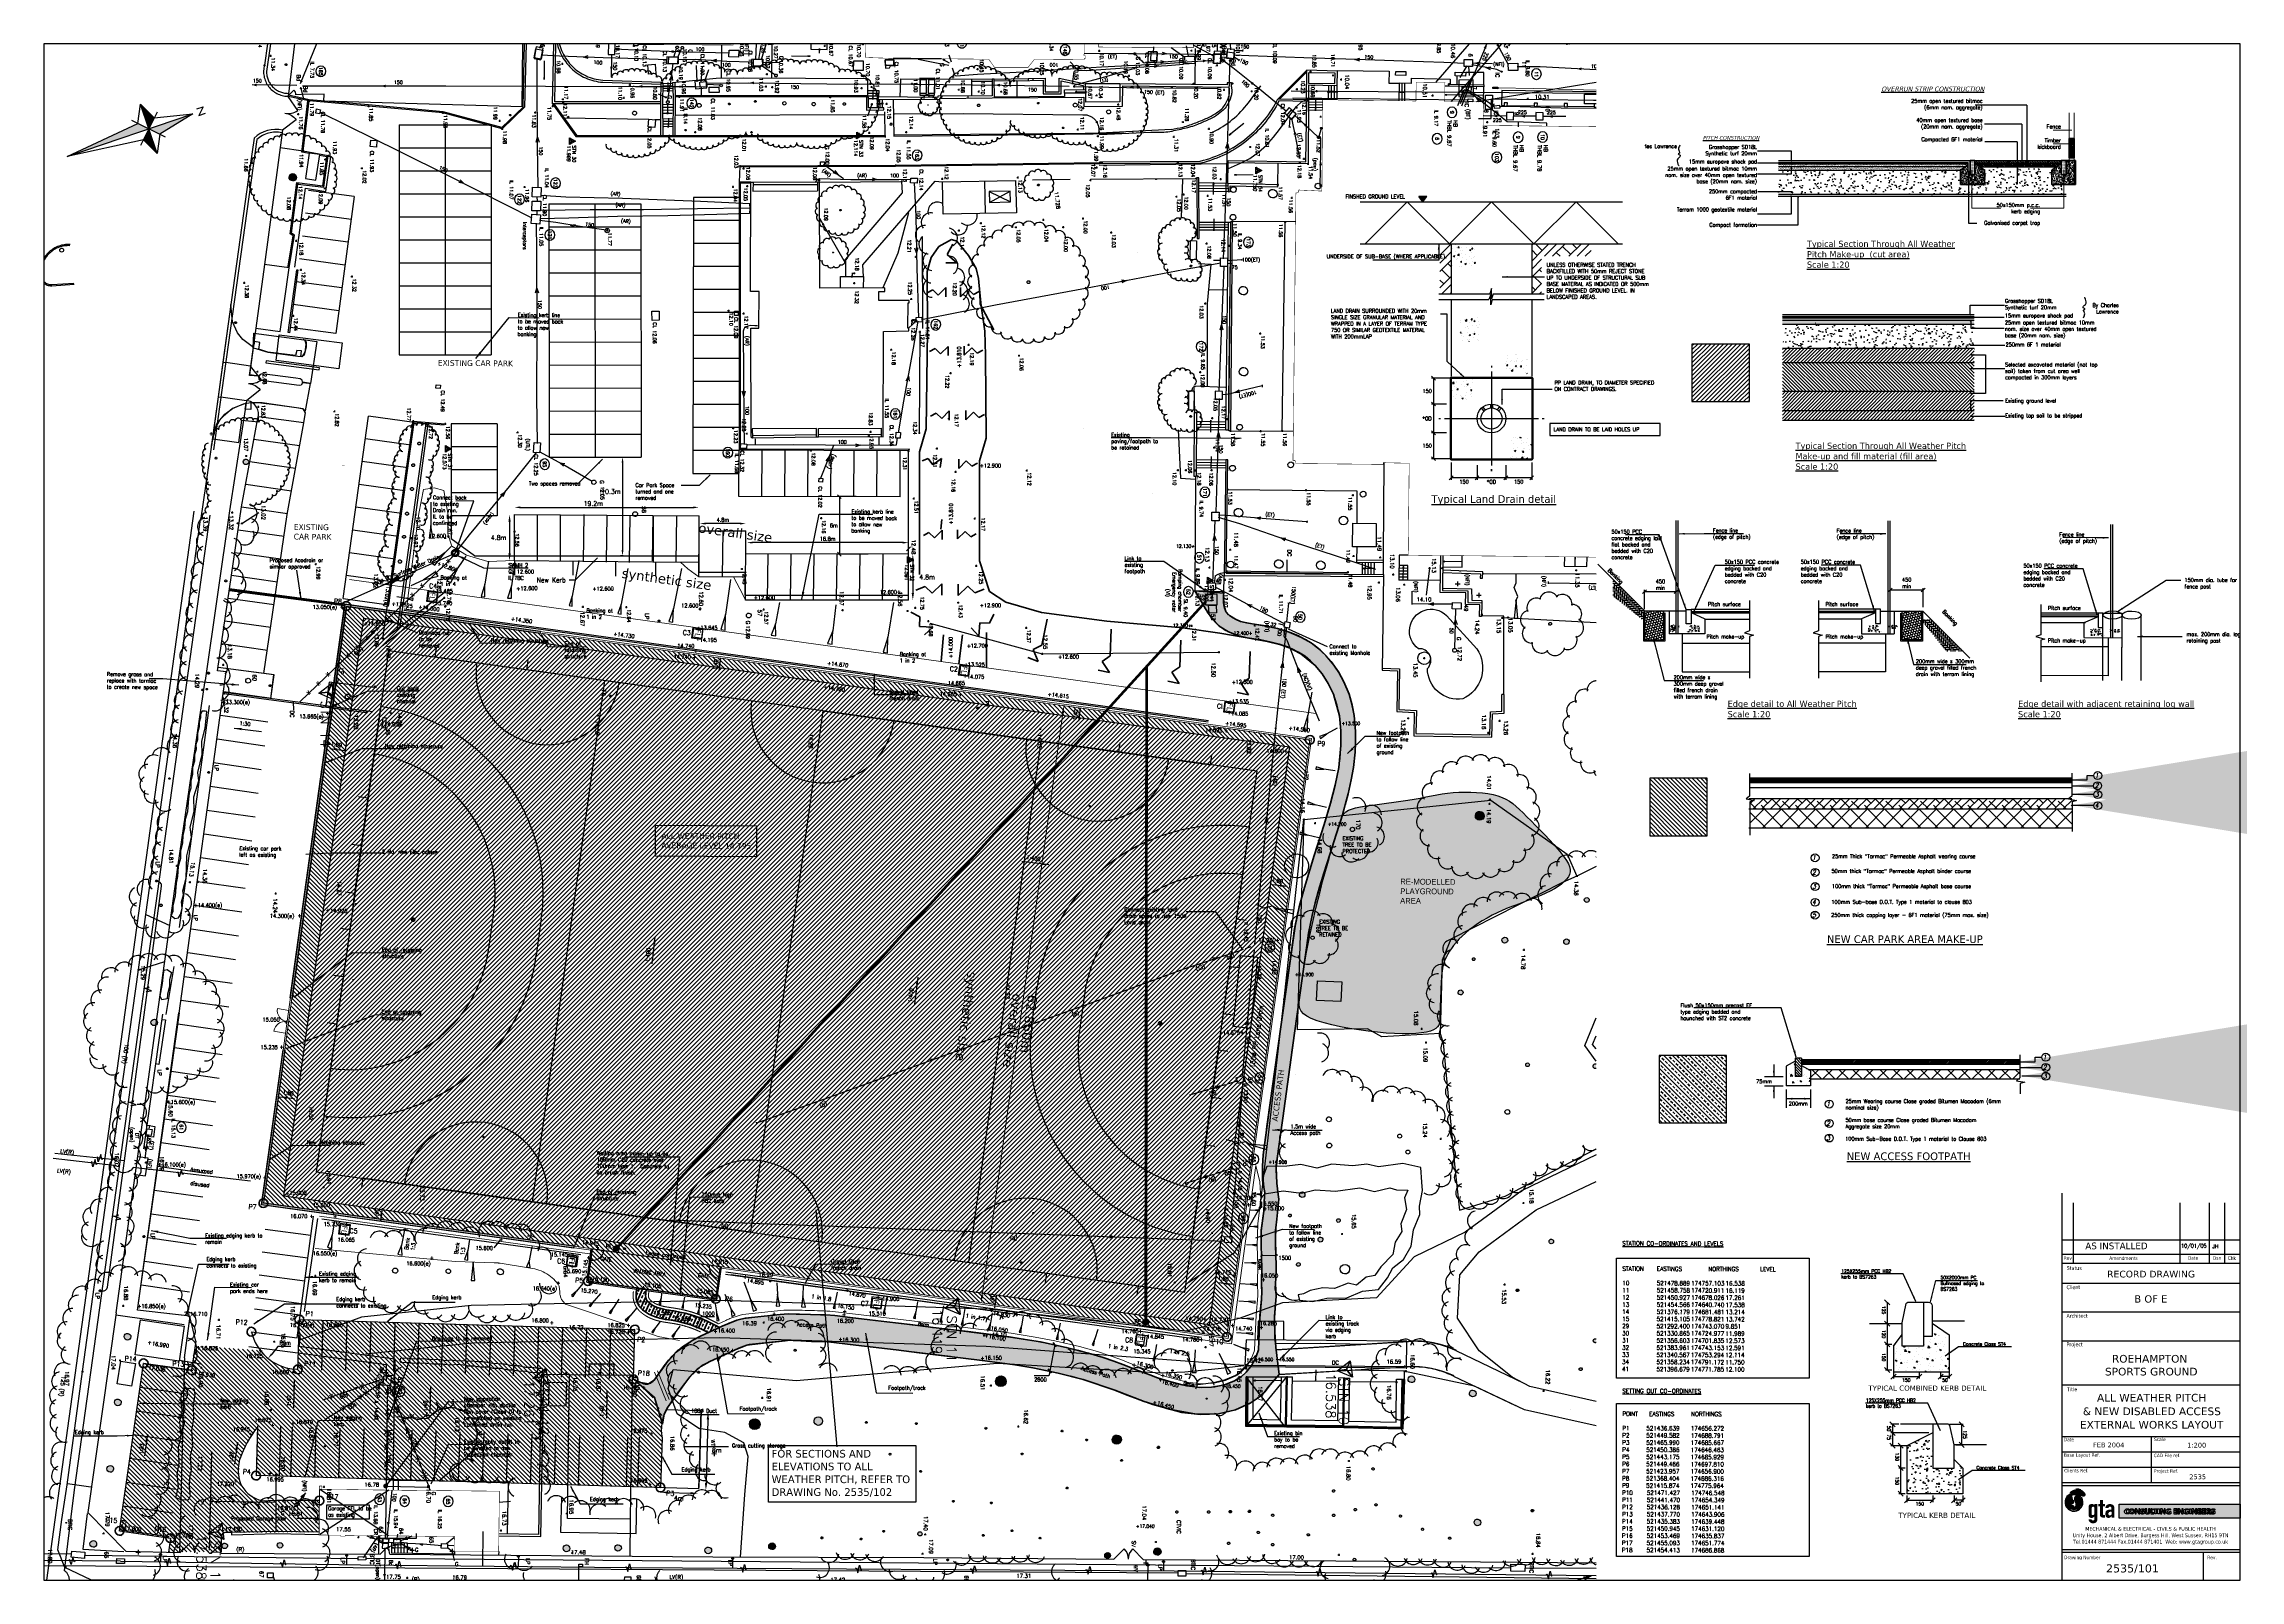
# Paper-space layout '101' of a CAD drawing. Header units: millimetres. Extents: x 0 to 1145, y 0 to 801.
# The model-space entities are those that its viewports show. They can reach past a viewport. Long polylines and large blocks are cut down to what shows.
import ezdxf
from ezdxf.enums import TextEntityAlignment as Align

# ---------------------------------------------------------------- set-up
doc = ezdxf.new("R2010")
doc.units = ezdxf.units.MM
doc.header["$LTSCALE"] = 200
doc.header["$PDSIZE"] = 200
for name, pattern in [('HIDDEN', [9.525, 6.35, -3.175]), ('layout$0$ACAD_ISO02W100', [15, 12, -3]), ('layout$0$ACAD_ISO10W100', [18.5, 12, -3, 0.5, -3]), ('layout$0$DASHED', [19.05, 12.7, -6.35]), ('layout$0$HIDDEN', [9.525, 6.35, -3.175]), ('layout$0$HIDDEN2', [4.7625, 3.175, -1.5875]), ('layout$0$layout$0$ACAD_ISO02W100', [15, 12, -3]), ('layout$0$survey$0$DASHED', [19.05, 12.7, -6.35])]:
    doc.linetypes.add(name, pattern=pattern)
for name, color, linetype in [('0-25', 7, 'Continuous'), ('0-35TEXT', 3, 'Continuous'), ('501-KERBS', 3, 'Continuous'), ('505-INSITUCONCRETE', 2, 'Continuous'), ('515-HATCH-1-KERBS', 1, 'Continuous'), ('516-HATCH-2-CONC', 1, 'Continuous'), ('DETAIL', 7, 'Continuous'), ('Edging detail', 250, 'Continuous'), ('Fence&kickboards', 1, 'Continuous'), ('GT detail', 3, 'Continuous'), ('Gt Hatch', 8, 'Continuous'), ('gt LOG RETAINING', 6, 'Continuous'), ('GT retwall', 6, 'Continuous'), ('GT0-25', 7, 'Continuous'), ('GT0-35', 8, 'Continuous'), ('GT0-35TXT', 3, 'Continuous'), ('GT_TITLE', 3, 'Continuous'), ('GTDIM', 3, 'Continuous'), ('GTpath', 3, 'Continuous'), ('layout$0$0-35TEXT', 3, 'Continuous'), ('layout$0$12', 1, 'Continuous'), ('layout$0$21', 8, 'Continuous'), ('layout$0$46', 1, 'Continuous'), ('layout$0$5-A-Side', 1, 'Continuous'), ('layout$0$59', 8, 'Continuous'), ('layout$0$CWAY-CHAN-PAD', 31, 'Continuous'), ('layout$0$DUCTWORK', 3, 'Continuous'), ('layout$0$ED-BT', 26, 'Continuous'), ('layout$0$ED-CHAMBER', 7, 'layout$0$HIDDEN'), ('layout$0$ED-FOUL', 3, 'Continuous'), ('layout$0$ED-FUEL', 104, 'Continuous'), ('layout$0$ED-HEATING', 240, 'layout$0$HIDDEN'), ('layout$0$ED-STORM', 3, 'Continuous'), ('layout$0$ED-UNKNOWN_SERVICE', 190, 'Continuous'), ('layout$0$EX_MCWS', 7, 'Continuous'), ('layout$0$FL', 5, 'Continuous'), ('layout$0$GT Boundary', 6, 'layout$0$FENCELINE1'), ('layout$0$GT Car Park', 7, 'Continuous'), ('layout$0$GT Drain text', 3, 'Continuous'), ('layout$0$GT Landdrain', 150, 'layout$0$ACAD_ISO10W100'), ('layout$0$GT Path', 3, 'Continuous'), ('layout$0$GT Road', 6, 'Continuous'), ('layout$0$GT Surface text', 3, 'Continuous'), ('layout$0$GT Viewing', 6, 'Continuous'), ('layout$0$GT wall', 3, 'Continuous'), ('layout$0$GT0-25', 7, 'Continuous'), ('layout$0$GT0-35TXT', 3, 'Continuous'), ('layout$0$GTElec-sym', 6, 'Continuous'), ('layout$0$GTFWD', 30, 'Continuous'), ('layout$0$HA-ANN-FEAT-TEXT', 8, 'Continuous'), ('layout$0$HOCKEY', 7, 'Continuous'), ('layout$0$Kerb', 7, 'Continuous'), ('layout$0$layout$0$GT Drain text', 3, 'Continuous'), ('layout$0$layout$0$GTSWD', 150, 'layout$0$layout$0$ACAD_ISO02W100'), ('layout$0$MA-ARC', 130, 'Continuous'), ('layout$0$MA-VERT-TP-LINES', 191, 'Continuous'), ('layout$0$PGM-BATTER-FILL', 8, 'Continuous'), ('layout$0$survey$0$BOUNDARY', 8, 'Continuous'), ('layout$0$survey$0$BT', 8, 'Continuous'), ('layout$0$survey$0$BUILDING', 8, 'Continuous'), ('layout$0$survey$0$CATV', 8, 'Continuous'), ('layout$0$survey$0$CONTROL', 8, 'Continuous'), ('layout$0$survey$0$DETAIL', 8, 'Continuous'), ('layout$0$survey$0$ELEC', 8, 'Continuous'), ('layout$0$survey$0$GAS', 8, 'Continuous'), ('layout$0$survey$0$LEVEL', 8, 'Continuous'), ('layout$0$survey$0$MH_NUMBER', 8, 'Continuous'), ('layout$0$survey$0$ROAD', 8, 'Continuous'), ('layout$0$survey$0$SERVICE', 8, 'Continuous'), ('layout$0$survey$0$SPORTS_PITCH', 8, 'layout$0$survey$0$DASHED'), ('layout$0$survey$0$STAIRS', 8, 'Continuous'), ('layout$0$survey$0$STORM', 3, 'Continuous'), ('layout$0$survey$0$TEXT_SERVICE', 8, 'Continuous'), ('layout$0$survey$0$VEGETATION', 8, 'Continuous'), ('layout$0$survey$0$WATER', 8, 'Continuous'), ('layout$0$TEXT', 7, 'Continuous'), ('layout$0$WateringPointMain', 5, 'Continuous'), ('layout$0$Wood Fence', 3, 'layout$0$FENCELINE1'), ('N-POINT', 7, 'Continuous')]:
    doc.layers.add(name, color=color, linetype=linetype)
for name, color, linetype, lineweight in [('Fenceline', 7, 'Continuous', 13), ('GT_newcarpark', 4, 'Continuous', 50), ('GT_Nfootpath', 2, 'Continuous', 50), ('Layer hatching', 252, 'Continuous', 13), ('Layers', 251, 'Continuous', 15), ('layout$0$DIMENSIONS', 7, 'Continuous', 13), ('layout$0$Fenceline', 7, 'Continuous', 13), ('SETTING-OUT', 3, 'Continuous', 50), ('TEXT', 7, 'Continuous', 9)]:
    doc.layers.add(name, color=color, linetype=linetype, lineweight=lineweight)
doc.layers.add('GT Viewport', color=7, linetype='Continuous', plot=False)
doc.layers.get('GT Viewport').off()
doc.styles.add('ADDRESS', font='verdana.ttf', dxfattribs={"width": 0.9, "height": 2.8})
doc.styles.add('GT1TO1', font='romans.shx', dxfattribs={"width": 0.95, "height": 2})
doc.styles.add('GT1TO10', font='romans.shx', dxfattribs={"width": 0.95, "height": 40})
doc.styles.add('GT1TO100', font='romans.shx', dxfattribs={"width": 0.95, "height": 200})
doc.styles.add('GT1TO20', font='romans.shx', dxfattribs={"width": 0.95, "height": 40})
doc.styles.add('GT1TO200', font='romans.shx', dxfattribs={"width": 0.95, "height": 400})
doc.styles.add('GT1TO25', font='romans.shx', dxfattribs={"width": 0.95, "height": 50})
doc.styles.add('GT1to50', font='romans.shx', dxfattribs={"width": 0.95, "height": 100})
doc.styles.add('GTanyheight', font='romans.shx', dxfattribs={"width": 0.95})
doc.styles.add('layout$0$GT1T0250', font='romans.shx', dxfattribs={"width": 0.95, "height": 500})
doc.styles.add('layout$0$GT1TO200', font='romans.shx', dxfattribs={"width": 0.95, "height": 400})
doc.styles.add('layout$0$GTANYHEIGHT', font='romans.shx', dxfattribs={"width": 0.95})
doc.styles.add('layout$0$layout$0$GT1TO200', font='romans.shx', dxfattribs={"width": 0.95, "height": 400})
doc.styles.add('layout$0$layout$0$GTANYHEIGHT', font='romans.shx', dxfattribs={"width": 0.95})
doc.styles.add('layout$0$ROMAN', font='verdana.ttf')
doc.styles.add('layout$0$ROMANS', font='Romans.shx')
doc.styles.add('layout$0$Standard', font='romans.shx')
doc.styles.add('layout$0$survey$0$ROMANS', font='Romans.shx')
doc.styles.add('ROMANS', font='romans', dxfattribs={"width": 0.8})
doc.styles.add('TITLE', font='verdana.ttf')
doc.linetypes.add('layout$0$FENCELINE1', pattern='A,6.35,-2.54,[133,ltypeshp.shx,S=2.54,R=0,X=-2.54,Y=0],-2.54,25.4', length=36.83)
doc.dimstyles.new('Copy of GTDIM1', dxfattribs={"dimtxt": 400, "dimasz": 2, "dimexe": 1, "dimexo": 1, "dimgap": 1, "dimtad": 2, "dimtih": 1, "dimtoh": 1, "dimdec": 0, "dimzin": 0, "dimdsep": 46, "dimtxsty": 'GT1TO1', "dimblk1": 'OBLIQUE', "dimblk2": 'OBLIQUE', "dimsah": 1, "dimcen": 3.5, "dimclrd": 7, "dimclre": 7, "dimclrt": 3, "dimadec": 0, "dimazin": 0, "dimtfac": 1, "dimtdec": 0, "dimtofl": 0, "dimtmove": 0, "dimatfit": 3, "dimldrblk": 'OBLIQUE', "dimfxl": 1, "dimtolj": 1, "dimtzin": 0, "dimarcsym": 0})
doc.dimstyles.new('GTDIM', dxfattribs={"dimscale": 200, "dimtxt": 400, "dimasz": 2, "dimexe": 1, "dimexo": 1, "dimgap": 1, "dimtad": 2, "dimtih": 1, "dimtoh": 1, "dimdec": 0, "dimzin": 0, "dimdsep": 46, "dimtxsty": 'GT1TO200', "dimblk1": 'OBLIQUE', "dimblk2": 'OBLIQUE', "dimsah": 1, "dimcen": 3.5, "dimclrd": 7, "dimclre": 7, "dimclrt": 3, "dimadec": 0, "dimazin": 0, "dimtfac": 1, "dimtdec": 0, "dimtofl": 0, "dimtmove": 0, "dimatfit": 3, "dimldrblk": 'OBLIQUE', "dimfxl": 1, "dimtolj": 1, "dimtzin": 0, "dimarcsym": 0})
doc.dimstyles.new('layout$0$layout$0$DIRARROW', dxfattribs={"dimscale": 200, "dimtxt": 400, "dimasz": 8.5, "dimexe": 1, "dimexo": 1, "dimgap": 1, "dimtad": 2, "dimtih": 1, "dimtoh": 1, "dimdec": 4, "dimzin": 0, "dimdsep": 46, "dimtxsty": 'layout$0$layout$0$GT1TO200', "dimcen": 3.5, "dimclrd": 7, "dimclre": 7, "dimclrt": 3, "dimadec": 0, "dimazin": 0, "dimtfac": 1, "dimtdec": 4, "dimtofl": 0, "dimtmove": 0, "dimatfit": 3, "dimfxl": 1, "dimtolj": 1, "dimtzin": 0, "dimarcsym": 0})
doc.dimstyles.new('layout$0$layout$0$NOTEARROW', dxfattribs={"dimscale": 200, "dimtxt": 2, "dimasz": 3, "dimexe": 1, "dimexo": 1, "dimgap": 1, "dimtad": 2, "dimtih": 1, "dimtoh": 1, "dimdec": 4, "dimzin": 0, "dimdsep": 46, "dimtxsty": 'layout$0$layout$0$GTANYHEIGHT', "dimcen": 3.5, "dimclrd": 7, "dimclre": 7, "dimclrt": 3, "dimadec": 0, "dimazin": 0, "dimtfac": 1, "dimtdec": 4, "dimtofl": 0, "dimtmove": 0, "dimatfit": 3, "dimfxl": 1, "dimtolj": 1, "dimtzin": 0, "dimarcsym": 0})
doc.dimstyles.new('layout$0$NOTEARROW', dxfattribs={"dimscale": 250, "dimtxt": 2, "dimasz": 3, "dimexe": 1, "dimexo": 1, "dimgap": 1, "dimtad": 2, "dimtih": 1, "dimtoh": 1, "dimdec": 4, "dimzin": 0, "dimdsep": 46, "dimtxsty": 'layout$0$GTANYHEIGHT', "dimcen": 3.5, "dimclrd": 7, "dimclre": 7, "dimclrt": 3, "dimadec": 0, "dimazin": 0, "dimtfac": 1, "dimtdec": 4, "dimtofl": 0, "dimtmove": 0, "dimatfit": 3, "dimfxl": 1, "dimtolj": 1, "dimtzin": 0, "dimarcsym": 0})
doc.dimstyles.new('Note20', dxfattribs={"dimscale": 20, "dimtxt": 400, "dimasz": 3, "dimexe": 1, "dimexo": 1, "dimgap": 1, "dimtad": 2, "dimtih": 1, "dimtoh": 1, "dimdec": 4, "dimzin": 0, "dimdsep": 46, "dimtxsty": 'GT1TO200', "dimcen": 3.5, "dimclrd": 7, "dimclre": 7, "dimclrt": 3, "dimadec": 0, "dimazin": 0, "dimtfac": 1, "dimtdec": 4, "dimtofl": 0, "dimtmove": 0, "dimatfit": 3, "dimfxl": 1, "dimtolj": 1, "dimtzin": 0, "dimarcsym": 0})
doc.dimstyles.new('NOTEARROW', dxfattribs={"dimscale": 200, "dimtxt": 2, "dimasz": 3, "dimexe": 1, "dimexo": 1, "dimgap": 1, "dimtad": 2, "dimtih": 1, "dimtoh": 1, "dimdec": 4, "dimzin": 0, "dimdsep": 46, "dimtxsty": 'GTanyheight', "dimcen": 3.5, "dimclrd": 7, "dimclre": 7, "dimclrt": 3, "dimadec": 0, "dimazin": 0, "dimtfac": 1, "dimtdec": 4, "dimtofl": 0, "dimtmove": 0, "dimatfit": 3, "dimfxl": 1, "dimtolj": 1, "dimtzin": 0, "dimarcsym": 0})
doc.dimstyles.new('NOTEARROW10', dxfattribs={"dimscale": 10, "dimtxt": 200, "dimasz": 3, "dimexe": 1, "dimexo": 1, "dimgap": 0.09, "dimtad": 1, "dimtih": 1, "dimtoh": 1, "dimdec": 4, "dimzin": 0, "dimdsep": 46, "dimtxsty": 'GT1TO100', "dimcen": 3.5, "dimclrd": 7, "dimclre": 7, "dimclrt": 3, "dimadec": 0, "dimazin": 0, "dimtfac": 1, "dimtdec": 4, "dimtofl": 0, "dimtmove": 0, "dimatfit": 3, "dimfxl": 1, "dimtolj": 1, "dimtzin": 0, "dimarcsym": 0})
doc.dimstyles.new('NOTEARROW25', dxfattribs={"dimscale": 25, "dimtxt": 200, "dimasz": 3.5, "dimexe": 1, "dimexo": 1, "dimgap": 1, "dimtad": 2, "dimtih": 1, "dimtoh": 1, "dimdec": 0, "dimzin": 0, "dimdsep": 46, "dimtxsty": 'GT1TO100', "dimcen": 3.5, "dimclrd": 7, "dimclre": 7, "dimclrt": 3, "dimadec": 0, "dimazin": 0, "dimtfac": 1, "dimtdec": 0, "dimtofl": 0, "dimtmove": 0, "dimatfit": 3, "dimfxl": 1, "dimtolj": 1, "dimtzin": 0, "dimarcsym": 0})
pattern_1 = [(115, (521536787.357, 175131920.695), (-23.0202178, -10.7345038), [])]
pattern_2 = [(50, (0, 0), (182.184668996, -15.93908554), [19.05, -209.55]), (355, (0, 0), (-35.242825976, 191.05664288), [15.24, -167.64]), (100.451, (15.18, -1.33), (146.942501666, 175.11668782), [16.19, -178.09]), (46.1842, (0, 50.8), (271.07904089, -42.04232793), [28.575, -314.325]), (96.6356, (22.6, 47.3), (237.40423447, 247.42555589), [24.285, -267.135]), (351.184, (0, 50.8), (237.40460581, 247.42511786), [22.86, -251.46]), (21, (25.4, 38.1), (151.614879835, -102.265518517), [19.05, -209.55]), (326, (25.4, 38.1), (61.80202835, 184.18796612), [15.24, -167.64]), (71.4514, (38.03, 29.58), (213.41649077, 81.922857716), [16.19, -178.09]), (37.5, (0, 0), (3.0886032506, 84.555038873), [0, -165.608, 0, -170.18, 0, -168.275]), (7.5, (0, 0), (66.81966251, 100.180574818), [0, -97.028, 0, -161.798, 0, -64.135]), (327.5, (-56.64, 0), (135.590595167, -5.728743993), [0, -63.5, 0, -198.12, 0, -262.89]), (317.5, (-82.04, 0), (148.129181386, 25.426491033), [0, -82.55, 0, -131.572, 0, -186.69])]
pattern_3 = [(205, (0, 0), (134.1812981, -287.75272238), [])]

# ---------------------------------------------------------------- blocks, each defined once
blk = doc.blocks.new('A0')
at = {"layer": 'GT_TITLE'}
h = blk.add_hatch(color=156, dxfattribs=at)
h.paths.add_polyline_path([(1056.6, 45.8), (1056.6, 45.7), (1057.1, 45.4), (1057.2, 45.3), (1057.4, 45.7), (1057.6, 46), (1058, 46.3), (1058.3, 46.6), (1058.8, 47), (1058.5, 46.9), (1058, 46.7), (1057.5, 46.4)])
h.paths.add_polyline_path([(1061.3, 47.1), (1061.6, 47), (1061.9, 47), (1061.8, 47.1), (1061.5, 47.3), (1060.8, 47.5), (1059.9, 47.5), (1059.4, 47.4), (1059.8, 47.1)])
h = blk.add_hatch(color=156, dxfattribs=at)
h.paths.add_polyline_path([(1059.9, 46.9), (1059.5, 46.8), (1059.2, 46.7), (1058.9, 46.6), (1058.7, 46.5), (1058.4, 46.2), (1058.1, 45.9), (1057.9, 45.7), (1057.7, 45.5), (1057.5, 45.2), (1057.5, 45.1), (1057.4, 45), (1057.4, 44.9), (1057.3, 44.8), (1057.3, 44.8), (1057.3, 44.7), (1057.2, 44.6), (1057.2, 44.5), (1057.2, 44.4), (1057.2, 44.3, -0.190874), (1060.1, 44.2), (1060.1, 44.2), (1060.4, 44.3), (1061.1, 44.4), (1061.8, 44.3), (1062.2, 44.3), (1062.2, 44.4), (1062.2, 44.5), (1062.3, 44.5), (1062.3, 44.4), (1062.4, 44.3), (1062.6, 44.2), (1062.7, 44.1), (1062.9, 44), (1063.8, 44), (1064.1, 44.1), (1064.2, 44.2), (1064.1, 44.3), (1064, 44.4), (1064.3, 44.5), (1064.3, 44.6), (1064.2, 44.7), (1064.2, 44.8), (1064.1, 44.9), (1064, 45), (1064, 45.1), (1063.9, 45.2), (1063.8, 45.3), (1063.7, 45.4), (1063.7, 45.5), (1063.6, 45.6), (1063.5, 45.7), (1063.4, 45.8), (1063.3, 45.9), (1063.2, 46), (1062.9, 46.2), (1062.6, 46.5), (1062.1, 46.7), (1061.8, 46.8), (1061.4, 46.9)])
h.paths.add_polyline_path([(1061.5, 45.7), (1061.8, 45.7), (1061.8, 45.5), (1061.7, 45.3), (1061.7, 45.2), (1061.3, 44.9), (1061, 44.6), (1060.7, 44.8), (1060.2, 45.1), (1059.7, 45.5), (1060.7, 45.7)], flags=16)
h.paths.add_polyline_path([(1063.5, 44.9, -1.000001), (1062.9, 44.9, -1.000001)], flags=16)
for color, points in [(32, [(1057.4, 44.9), (1057.4, 44.9), (1057.4, 45), (1057.5, 45.1, 4.832718), (1061.1, 44.4), (1060.8, 44.4, -4.910985)]), (156, [(1060.1, 44.2), (1059.9, 44.1), (1059.8, 44), (1059.6, 43.9), (1059.5, 43.8), (1059.4, 43.7), (1059.2, 43.6), (1059.1, 43.4), (1059, 43.3), (1058.9, 43.1), (1058.9, 42.9), (1058.9, 42.8), (1058.9, 42.5), (1058.9, 42.4), (1058.9, 42.2), (1058.9, 41.9), (1058.9, 41.8), (1058.9, 41.7), (1059, 41.5), (1059, 41.3), (1059.1, 41.2), (1059.1, 41.1), (1059.2, 40.9), (1059.3, 40.8), (1059.3, 40.7), (1059.3, 40.6), (1059.4, 40.3), (1059.5, 40.1), (1059.5, 39.9), (1059.5, 39.8), (1059.5, 39.7), (1059.5, 39.5), (1059.5, 39.2), (1059.5, 38.9), (1059.5, 38.7), (1059.4, 38.6), (1059.4, 38.5), (1059.4, 38.3), (1059.4, 38.2), (1059.4, 38.1), (1059.3, 38), (1059.3, 37.9), (1059.3, 37.8), (1059.2, 37.7), (1059.2, 37.6), (1059.1, 37.5), (1059, 37.4), (1058.9, 37.3), (1058.8, 37.3), (1058.8, 37.4), (1058.8, 37.5), (1058.7, 37.6), (1058.7, 37.7), (1058.6, 37.8), (1058.6, 37.9), (1058.6, 38), (1058.5, 38.1), (1058.4, 38.2), (1058.4, 38.3), (1058.3, 38.4), (1058.3, 38.5), (1058.2, 38.6), (1058.1, 38.7), (1058, 38.8), (1057.9, 38.9), (1056.8, 39), (1056.6, 39.2), (1056.8, 39.3), (1057, 39.4), (1057.2, 39.5), (1057.3, 39.6), (1057.4, 39.7), (1057.6, 39.8), (1057.7, 39.9), (1057.8, 40), (1057.9, 40.1), (1058, 40.3), (1058, 40.4), (1058.1, 40.5), (1058.1, 40.6), (1058.1, 40.7), (1058.1, 40.8), (1058.2, 40.9), (1058.1, 41), (1058.1, 41.1), (1058.1, 41.2), (1058.1, 41.3), (1058, 41.4), (1058, 41.5), (1057.9, 41.6), (1057.8, 41.7), (1057.7, 41.8), (1057.7, 41.9), (1057.5, 42.1), (1057.5, 42.2), (1057.4, 42.3), (1057.4, 42.4), (1057.3, 42.5), (1057.3, 42.6), (1057.3, 42.8), (1057.2, 42.9), (1057.2, 43), (1057.2, 43.1), (1057.2, 43.2), (1057.1, 43.3), (1057.1, 43.4), (1057.1, 43.5), (1057.1, 43.6), (1057.1, 43.7), (1057.1, 43.8), (1057.1, 43.9), (1057.1, 44), (1057.1, 44.1), (1057.2, 44.2), (1057.2, 44.3, 0.320099), (1054.5, 40.6, 1), (1062.4, 40.6, 0.295148)])]:
    blk.add_hatch(color=color, dxfattribs=at).paths.add_polyline_path(points)
h = blk.add_hatch(color=156, dxfattribs=at)
h.paths.add_polyline_path([(1076.3, 37.5), (1076.3, 37.6), (1076.5, 37.9), (1076.6, 38), (1076.9, 38.2), (1077.1, 38.2), (1077.3, 38.2), (1077.3, 38.2), (1077.5, 38.2), (1077.7, 38.1), (1077.8, 37.9), (1077.9, 37.6), (1077.9, 36.7), (1077.6, 36.7), (1076.8, 36.7), (1076.6, 36.7), (1076.2, 36.6), (1075.8, 36.5), (1075.4, 36.3), (1075.1, 35.9), (1074.9, 35.6), (1074.8, 35), (1074.7, 34.4), (1074.7, 34.2), (1074.8, 34), (1074.9, 33.6), (1075, 33.3), (1075.1, 33), (1075.3, 32.8), (1075.9, 32.5), (1076.2, 32.4), (1076.6, 32.4), (1077, 32.5), (1077.4, 32.7), (1077.6, 32.9), (1078, 33.2), (1078, 32.5), (1079.5, 32.5), (1079.5, 37.6), (1079.5, 37.9), (1079.5, 38.2), (1079.3, 38.4), (1079.1, 38.8), (1078.9, 39.1), (1078.5, 39.3), (1078.2, 39.5), (1077.6, 39.6), (1076.9, 39.6), (1076.6, 39.6), (1076.2, 39.5), (1075.8, 39.3), (1075.3, 38.9), (1075, 38.5), (1074.8, 37.8), (1074.8, 37.5)])
h.paths.add_polyline_path([(1077, 35.5), (1077.2, 35.6), (1077.3, 35.6), (1077.8, 35.6), (1078, 35.5), (1078, 34.4), (1077.8, 34), (1077.5, 33.8), (1077.3, 33.7), (1077.2, 33.7), (1077, 33.7), (1076.7, 33.8), (1076.5, 34.1), (1076.4, 34.2), (1076.4, 34.4), (1076.3, 34.5), (1076.3, 34.7), (1076.4, 35), (1076.6, 35.2), (1076.7, 35.4)], flags=16)
h.paths.add_polyline_path([(1071.9, 38.5), (1071.9, 34), (1071.9, 33.8), (1072.1, 33.4), (1072.4, 32.9), (1072.9, 32.7), (1073.5, 32.5), (1074.5, 32.5), (1074.5, 33.9), (1074.1, 33.9), (1073.8, 33.9), (1073.6, 34.1), (1073.5, 34.4), (1073.5, 38.5), (1074.5, 38.5), (1074.5, 39.6), (1073.5, 39.6), (1073.5, 41.7), (1071.9, 41.7), (1071.9, 39.6), (1071.1, 39.6), (1071.1, 38.5)])
h.paths.add_polyline_path([(1069.1, 39), (1068.8, 39.2), (1068.6, 39.4), (1068.3, 39.6), (1068, 39.6), (1067.3, 39.6), (1067.1, 39.6), (1066.8, 39.5), (1066.5, 39.3), (1066.3, 39.1), (1066.1, 38.8), (1066, 38.3), (1066, 37.7), (1066, 34.4), (1066, 34.1), (1066, 33.9), (1066, 33.7), (1066.1, 33.3), (1066.3, 33), (1066.6, 32.7), (1067, 32.5), (1067.4, 32.4), (1067.8, 32.4), (1068, 32.5), (1068.3, 32.6), (1068.6, 32.7), (1068.9, 33), (1069, 33.1), (1069, 31.6), (1069, 31.5), (1068.9, 31.3), (1068.8, 31.1), (1068.5, 31.1), (1068.2, 31.1), (1068.1, 31.1), (1068, 31.1), (1067.8, 31.3), (1067.6, 31.5), (1067.5, 31.7), (1066, 31.7), (1066, 31.5), (1066.1, 31.1), (1066.3, 30.6), (1066.6, 30.3), (1066.9, 30), (1067.4, 29.8), (1067.8, 29.6), (1068.8, 29.6), (1069.1, 29.7), (1069.4, 29.8), (1069.8, 30), (1070.1, 30.3), (1070.4, 30.7), (1070.6, 31.4), (1070.6, 39.6), (1069.1, 39.6)])
h.paths.add_polyline_path([(1069, 37.8), (1069.1, 37.6), (1069.1, 34.4), (1069, 34.3), (1068.8, 34.1), (1068.7, 34), (1068.5, 33.9), (1068.2, 33.9), (1068, 33.9), (1067.9, 34), (1067.8, 34.1), (1067.6, 34.3), (1067.6, 34.6), (1067.6, 37.4), (1067.6, 37.5), (1067.7, 37.8), (1067.8, 38.1), (1068, 38.1), (1068.2, 38.2), (1068.4, 38.2), (1068.6, 38.2), (1068.8, 38.1)], flags=16)
h = blk.add_hatch(color=32, dxfattribs=at)
h.paths.add_polyline_path([(1145, 32.3), (1145, 39.5), (1081.9, 39.5), (1081.9, 32.3)])
h.paths.add_polyline_path([(1119.9, 34.5), (1119.9, 37.1), (1120.7, 37.1), (1121.8, 35.5), (1121.8, 37.1), (1122.4, 37.1), (1122.4, 34.5), (1121.8, 34.5), (1120.6, 36.2), (1120.6, 34.5)], flags=16)
h.paths.add_polyline_path([(1119.4, 34.5), (1118.6, 34.5), (1118.6, 37.1), (1119.4, 37.1)], flags=16)
h.paths.add_polyline_path([(1118.1, 34.6), (1117.8, 34.5), (1117.5, 34.4), (1116.8, 34.4), (1116.4, 34.6), (1116.1, 34.7), (1115.9, 35), (1115.7, 35.3), (1115.7, 35.5), (1115.6, 35.6), (1115.6, 36), (1115.7, 36.3), (1115.8, 36.6), (1116.1, 36.8), (1116.4, 37), (1116.7, 37.1), (1116.9, 37.2), (1117.5, 37.2), (1117.8, 37.1), (1118, 37), (1118, 36.4), (1117.9, 36.4), (1117.6, 36.6), (1117.5, 36.6), (1117, 36.6), (1116.8, 36.5), (1116.6, 36.3), (1116.4, 36), (1116.4, 35.5), (1116.6, 35.3), (1116.7, 35.1), (1116.9, 35), (1117, 35), (1117.3, 35), (1117.4, 35), (1117.4, 35.8), (1118.1, 35.8)], flags=16)
h.paths.add_polyline_path([(1123, 34.5), (1123, 37.1), (1124.8, 37.1), (1124.8, 36.6), (1123.7, 36.6), (1123.7, 36.1), (1124.7, 36.1), (1124.7, 35.6), (1123.7, 35.6), (1123.7, 35), (1124.9, 35), (1124.9, 34.5)], flags=16)
h.paths.add_polyline_path([(1115.3, 34.5), (1114.7, 34.5), (1113.4, 36.2), (1113.4, 34.5), (1112.8, 34.5), (1112.8, 37.1), (1113.5, 37.1), (1114.7, 35.5), (1114.7, 37.1), (1115.3, 37.1)], flags=16)
h.paths.add_polyline_path([(1125.3, 34.5), (1125.3, 37.1), (1127.1, 37.1), (1127.1, 36.6), (1126, 36.6), (1126, 36.1), (1127, 36.1), (1127, 35.6), (1126, 35.6), (1126, 35), (1127.2, 35), (1127.2, 34.5)], flags=16)
h.paths.add_polyline_path([(1127.6, 34.5), (1127.6, 37.1), (1128.9, 37.1), (1129.1, 37.1), (1129.2, 37), (1129.4, 36.9), (1129.5, 36.8), (1129.6, 36.6), (1129.6, 36.1), (1129.6, 36), (1129.4, 35.9), (1129.2, 35.7), (1129.1, 35.7), (1129.9, 34.5), (1129, 34.5), (1128.4, 35.5), (1128.3, 35.5), (1128.3, 34.5)], flags=16)
h.paths.add_polyline_path([(1112.4, 34.5), (1110.5, 34.5), (1110.5, 37.1), (1112.4, 37.1), (1112.4, 36.6), (1111.3, 36.6), (1111.3, 36.1), (1112.3, 36.1), (1112.3, 35.6), (1111.3, 35.6), (1111.3, 35), (1112.4, 35)], flags=16)
h.paths.add_polyline_path([(1128.3, 36), (1128.3, 36.6), (1128.6, 36.6), (1128.8, 36.6), (1128.9, 36.4), (1128.9, 36.2), (1128.8, 36.1), (1128.7, 36), (1128.6, 36)], flags=0)
h.paths.add_polyline_path([(1130, 34.6), (1130, 35.2), (1130.1, 35.2), (1130.3, 35), (1130.5, 35), (1130.7, 34.9), (1130.8, 34.9), (1131, 35), (1131.2, 35.1), (1131.2, 35.2), (1131.2, 35.3), (1131.1, 35.4), (1131, 35.5), (1130.8, 35.5), (1130.5, 35.7), (1130.2, 35.8), (1130.1, 36), (1130, 36.1), (1130, 36.6), (1130.1, 36.8), (1130.2, 36.9), (1130.5, 37.1), (1130.8, 37.2), (1131.3, 37.2), (1131.5, 37.1), (1131.8, 37), (1131.8, 36.5), (1131.7, 36.5), (1131.5, 36.6), (1131.3, 36.7), (1131.1, 36.7), (1131, 36.7), (1130.8, 36.6), (1130.8, 36.6), (1130.7, 36.5), (1130.7, 36.4), (1130.9, 36.2), (1131.1, 36.2), (1131.4, 36), (1131.6, 36), (1131.7, 35.8), (1131.9, 35.7), (1131.9, 35.5), (1131.9, 35.1), (1131.9, 34.9), (1131.8, 34.8), (1131.6, 34.6), (1131.4, 34.5), (1131.3, 34.5), (1131.1, 34.4), (1130.4, 34.4), (1130.2, 34.5)], flags=16)
h.paths.add_polyline_path([(1108.9, 34.6), (1108.6, 34.5), (1108.3, 34.4), (1107.5, 34.4), (1107.1, 34.6), (1106.9, 34.7), (1106.6, 35), (1106.5, 35.3), (1106.4, 35.5), (1106.4, 35.6), (1106.4, 36), (1106.5, 36.3), (1106.6, 36.6), (1106.8, 36.8), (1107.1, 37), (1107.4, 37.1), (1107.6, 37.2), (1108.2, 37.2), (1108.6, 37.1), (1108.8, 37), (1108.8, 36.4), (1108.7, 36.4), (1108.4, 36.6), (1108.2, 36.6), (1107.8, 36.6), (1107.6, 36.5), (1107.3, 36.3), (1107.2, 36), (1107.2, 35.5), (1107.3, 35.3), (1107.5, 35.1), (1107.6, 35), (1107.7, 35), (1108.1, 35), (1108.2, 35), (1108.2, 35.8), (1108.9, 35.8)], flags=16)
h.paths.add_polyline_path([(1106, 34.5), (1105.4, 34.5), (1104.2, 36.2), (1104.2, 34.5), (1103.5, 34.5), (1103.5, 37.1), (1104.3, 37.1), (1105.4, 35.5), (1105.4, 37.1), (1106, 37.1)], flags=16)
h.paths.add_polyline_path([(1103, 34.5), (1102.2, 34.5), (1102.2, 37.1), (1103, 37.1)], flags=16)
h.paths.add_polyline_path([(1102, 36.6), (1101.3, 36.6), (1101.3, 34.5), (1100.5, 34.5), (1100.5, 36.6), (1099.9, 36.6), (1099.9, 37.1), (1102, 37.1)], flags=16)
h.paths.add_polyline_path([(1100.1, 34.5), (1098.4, 34.5), (1098.4, 37.1), (1099.1, 37.1), (1099.1, 35), (1100.1, 35)], flags=16)
h.paths.add_polyline_path([(1097.9, 35.3), (1097.8, 35.1), (1097.7, 34.8), (1097.5, 34.7), (1097.3, 34.5), (1097.1, 34.5), (1096.4, 34.5), (1096.2, 34.5), (1096, 34.6), (1095.8, 34.7), (1095.6, 34.9), (1095.5, 35.3), (1095.5, 37.1), (1096.3, 37.1), (1096.3, 35.3), (1096.3, 35.2), (1096.5, 35), (1096.7, 34.9), (1096.8, 34.9), (1096.9, 34.9), (1097, 35), (1097.1, 35.1), (1097.2, 35.3), (1097.2, 37.1), (1097.9, 37.1)], flags=16)
h.paths.add_polyline_path([(1095.2, 35.1), (1095.1, 34.9), (1095, 34.8), (1094.8, 34.6), (1094.7, 34.5), (1094.5, 34.5), (1094.3, 34.4), (1093.7, 34.4), (1093.4, 34.5), (1093.2, 34.6), (1093.2, 35.2), (1093.3, 35.2), (1093.6, 35), (1093.7, 35), (1093.9, 34.9), (1094, 34.9), (1094.3, 35), (1094.4, 35.1), (1094.4, 35.2), (1094.4, 35.3), (1094.3, 35.4), (1094.2, 35.5), (1094.1, 35.5), (1093.7, 35.7), (1093.4, 35.8), (1093.3, 36), (1093.2, 36.1), (1093.2, 36.6), (1093.3, 36.8), (1093.4, 36.9), (1093.7, 37.1), (1094, 37.2), (1094.5, 37.2), (1094.8, 37.1), (1095, 37), (1095, 36.5), (1094.9, 36.5), (1094.7, 36.6), (1094.5, 36.7), (1094.4, 36.7), (1094.2, 36.7), (1094.1, 36.6), (1094, 36.6), (1093.9, 36.5), (1093.9, 36.4), (1094.1, 36.2), (1094.3, 36.2), (1094.6, 36), (1094.8, 36), (1095, 35.8), (1095.1, 35.7), (1095.2, 35.5)], flags=16)
h.paths.add_polyline_path([(1092.8, 34.5), (1092.2, 34.5), (1090.9, 36.2), (1090.9, 34.5), (1090.3, 34.5), (1090.3, 37.1), (1091, 37.1), (1092.2, 35.5), (1092.2, 37.1), (1092.8, 37.1)], flags=16)
edge = h.paths.add_edge_path(flags=16)
edge.add_ellipse((1088.6, 35.8), major_axis=(0, 1.38), ratio=0.977712, start_angle=0, end_angle=360)
edge = h.paths.add_edge_path(flags=0)
edge.add_ellipse((1088.6, 35.8), major_axis=(0, 0.865), ratio=0.672126, start_angle=0, end_angle=360)
h.paths.add_polyline_path([(1087.1, 34.7), (1087, 34.5), (1086.9, 34.5), (1086.6, 34.5), (1086, 34.5), (1085.6, 34.6), (1085.2, 34.8), (1085, 35.1), (1084.9, 35.3), (1084.9, 35.5), (1084.8, 35.5), (1084.8, 36.1), (1084.9, 36.3), (1085, 36.5), (1085.2, 36.7), (1085.5, 37), (1085.8, 37.1), (1086, 37.2), (1086.5, 37.2), (1086.8, 37.1), (1087, 37), (1087, 36.5), (1086.9, 36.5), (1086.7, 36.6), (1086.5, 36.6), (1086.2, 36.6), (1086.1, 36.6), (1085.8, 36.4), (1085.7, 36.2), (1085.6, 35.9), (1085.6, 35.7), (1085.7, 35.4), (1085.8, 35.2), (1086, 35.1), (1086.1, 35), (1086.2, 35), (1086.6, 35), (1086.8, 35.1), (1087, 35.2), (1087.1, 35.2)], flags=16)
for p, q in [((1145, 801), (0, 801)), ((0, 801), (0, 0)), ((1145, 0), (1145, 801)), ((1052.2, 0), (1052.2, 201.7)), ((1052.2, 154.8), (1145, 154.8)), ((1052.2, 139.8), (1145, 139.8)), ((1052.2, 124.8), (1145, 124.8)), ((1052.2, 101.8), (1145, 101.8)), ((1052.2, 74.8), (1145, 74.8)), ((1098.6, 74.8), (1098.6, 50.8)), ((1052.2, 66.8), (1145, 66.8)), ((1052.2, 58.8), (1145, 58.8)), ((1052.2, 50.8), (1145, 50.8)), ((1052.2, 49.3), (1145, 49.3)), ((1052.2, 16), (1145, 16)), ((1052.2, 14.5), (1145, 14.5)), ((1126, 0), (1126, 14.5)), ((0, 0), (1145, 0))]:
    blk.add_line(p, q, dxfattribs=at)
at = {"layer": 'GT_TITLE', "color": 3}
for p, q in [((1058.1, 165.2), (1058.1, 196.7)), ((1113.8, 165.2), (1113.8, 196.7)), ((1129, 165.2), (1129, 196.7)), ((1137, 165.2), (1137, 196.7)), ((1052.2, 169.9), (1145, 169.9)), ((1052.2, 165.2), (1145, 165.2))]:
    blk.add_line(p, q, dxfattribs=at)
at = {"layer": 'GT_TITLE', "color": 9}
for p, q in [((1058.1, 45.9), (1057.9, 45.7)), ((1058.4, 46.2), (1058.1, 45.9)), ((1058.7, 46.5), (1058.4, 46.2)), ((1058.9, 46.6), (1058.7, 46.5)), ((1059.2, 46.7), (1058.9, 46.6)), ((1059.5, 46.8), (1059.2, 46.7)), ((1059.9, 46.9), (1059.5, 46.8)), ((1061.4, 46.9), (1059.9, 46.9)), ((1061.8, 46.8), (1061.4, 46.9)), ((1062.1, 46.7), (1061.8, 46.8)), ((1062.6, 46.5), (1062.1, 46.7)), ((1062.9, 46.2), (1062.6, 46.5)), ((1063.2, 46), (1062.9, 46.2)), ((1063.3, 45.9), (1063.2, 46)), ((1063.4, 45.8), (1063.3, 45.9)), ((1063.5, 45.7), (1063.4, 45.8)), ((1056.8, 39.3), (1056.6, 39.2)), ((1056.6, 39.2), (1056.8, 39)), ((1057, 39.4), (1056.8, 39.3)), ((1056.8, 39), (1057.9, 38.9)), ((1057.2, 39.5), (1057, 39.4)), ((1057.2, 44.2), (1057.1, 44.1)), ((1057.1, 44.1), (1057.1, 44)), ((1057.1, 44), (1057.1, 43.9)), ((1057.1, 43.9), (1057.1, 43.8)), ((1057.1, 43.8), (1057.1, 43.7)), ((1057.1, 43.7), (1057.1, 43.6)), ((1057.1, 43.6), (1057.1, 43.5)), ((1057.1, 43.5), (1057.1, 43.4)), ((1057.1, 43.4), (1057.1, 43.3)), ((1057.1, 43.3), (1057.2, 43.2)), ((1057.3, 44.7), (1057.2, 44.6)), ((1057.2, 44.6), (1057.2, 44.5)), ((1057.2, 44.5), (1057.2, 44.4)), ((1057.2, 44.4), (1057.2, 44.3)), ((1057.2, 44.3), (1057.2, 44.2)), ((1057.2, 43.2), (1057.2, 43.1)), ((1057.2, 43.1), (1057.2, 43)), ((1057.2, 43), (1057.2, 42.9)), ((1057.2, 42.9), (1057.3, 42.8)), ((1057.3, 39.6), (1057.2, 39.5)), ((1057.4, 44.9), (1057.3, 44.8)), ((1057.3, 44.8), (1057.3, 44.8)), ((1057.3, 44.8), (1057.3, 44.7)), ((1057.3, 42.8), (1057.3, 42.6)), ((1057.3, 42.6), (1057.3, 42.5)), ((1057.3, 42.5), (1057.4, 42.4)), ((1057.4, 39.7), (1057.3, 39.6)), ((1057.5, 45.1), (1057.4, 45)), ((1057.4, 45), (1057.4, 44.9)), ((1057.4, 42.4), (1057.4, 42.3)), ((1057.4, 42.3), (1057.5, 42.2)), ((1057.6, 39.8), (1057.4, 39.7)), ((1057.7, 45.5), (1057.5, 45.2)), ((1057.5, 45.2), (1057.5, 45.1)), ((1057.5, 42.2), (1057.5, 42.1)), ((1057.5, 42.1), (1057.7, 41.9)), ((1057.7, 39.9), (1057.6, 39.8)), ((1057.9, 45.7), (1057.7, 45.5)), ((1057.7, 41.9), (1057.7, 41.8)), ((1057.7, 41.8), (1057.8, 41.7)), ((1057.8, 40), (1057.7, 39.9)), ((1057.8, 41.7), (1057.9, 41.6)), ((1057.9, 40.1), (1057.8, 40)), ((1057.9, 41.6), (1058, 41.5)), ((1058, 40.3), (1057.9, 40.1)), ((1057.9, 38.9), (1058, 38.8)), ((1058, 41.5), (1058, 41.4)), ((1058, 41.4), (1058.1, 41.3)), ((1058.1, 40.5), (1058, 40.4)), ((1058, 40.4), (1058, 40.3)), ((1058, 38.8), (1058.1, 38.7)), ((1058.1, 41.3), (1058.1, 41.2)), ((1058.1, 41.2), (1058.1, 41.1)), ((1058.1, 41.1), (1058.1, 41)), ((1058.1, 41), (1058.2, 40.9)), ((1058.2, 40.9), (1058.1, 40.8)), ((1058.1, 40.8), (1058.1, 40.7)), ((1058.1, 40.7), (1058.1, 40.6)), ((1058.1, 40.6), (1058.1, 40.5)), ((1058.1, 38.7), (1058.2, 38.6)), ((1058.2, 38.6), (1058.3, 38.5)), ((1058.3, 38.5), (1058.3, 38.4)), ((1058.3, 38.4), (1058.4, 38.3)), ((1058.4, 38.3), (1058.4, 38.2)), ((1058.4, 38.2), (1058.5, 38.1)), ((1058.5, 38.1), (1058.6, 38)), ((1058.6, 38), (1058.6, 37.9)), ((1058.6, 37.9), (1058.6, 37.8)), ((1058.6, 37.8), (1058.7, 37.7)), ((1058.7, 37.7), (1058.7, 37.6)), ((1058.7, 37.6), (1058.8, 37.5)), ((1058.8, 37.5), (1058.8, 37.4)), ((1058.8, 37.4), (1058.8, 37.3)), ((1058.8, 37.3), (1058.9, 37.3)), ((1058.9, 43.1), (1059, 43.3)), ((1058.9, 42.9), (1058.9, 43.1)), ((1058.9, 42.8), (1058.9, 42.9)), ((1058.9, 42.5), (1058.9, 42.8)), ((1058.9, 42.4), (1058.9, 42.5)), ((1058.9, 42.2), (1058.9, 42.4)), ((1058.9, 41.9), (1058.9, 42.2)), ((1058.9, 41.8), (1058.9, 41.9)), ((1058.9, 41.7), (1058.9, 41.8)), ((1059, 41.5), (1058.9, 41.7)), ((1058.9, 37.3), (1059, 37.4)), ((1059, 43.3), (1059.1, 43.4)), ((1059, 41.3), (1059, 41.5)), ((1059.1, 41.2), (1059, 41.3)), ((1059, 37.4), (1059.1, 37.5)), ((1059.1, 43.4), (1059.2, 43.6)), ((1059.1, 41.1), (1059.1, 41.2)), ((1059.2, 40.9), (1059.1, 41.1)), ((1059.1, 37.5), (1059.2, 37.6)), ((1059.2, 43.6), (1059.4, 43.7)), ((1059.3, 40.8), (1059.2, 40.9)), ((1059.2, 37.7), (1059.3, 37.8)), ((1059.2, 37.6), (1059.2, 37.7)), ((1059.3, 40.7), (1059.3, 40.8)), ((1059.3, 40.6), (1059.3, 40.7)), ((1059.4, 40.3), (1059.3, 40.6)), ((1059.3, 38), (1059.4, 38.1)), ((1059.3, 37.9), (1059.3, 38)), ((1059.3, 37.8), (1059.3, 37.9)), ((1059.4, 43.7), (1059.5, 43.8)), ((1059.5, 40.1), (1059.4, 40.3)), ((1059.4, 38.6), (1059.5, 38.7)), ((1059.4, 38.5), (1059.4, 38.6)), ((1059.4, 38.3), (1059.4, 38.5)), ((1059.4, 38.2), (1059.4, 38.3)), ((1059.4, 38.3), (1059.4, 38.3)), ((1059.4, 38.1), (1059.4, 38.2)), ((1059.5, 43.8), (1059.6, 43.9)), ((1059.5, 39.9), (1059.5, 40.1)), ((1059.5, 39.8), (1059.5, 39.9)), ((1059.5, 39.7), (1059.5, 39.8)), ((1059.5, 39.5), (1059.5, 39.7)), ((1059.5, 39.2), (1059.5, 39.5)), ((1059.5, 38.9), (1059.5, 39.2)), ((1059.5, 38.7), (1059.5, 38.9)), ((1059.6, 43.9), (1059.8, 44)), ((1059.8, 44), (1059.9, 44.1)), ((1059.9, 44.1), (1060.1, 44.2)), ((1060.1, 44.2), (1060.4, 44.3)), ((1060.1, 44.2), (1060.1, 44.2)), ((1060.4, 44.3), (1061.1, 44.4)), ((1061.1, 44.4), (1061.8, 44.3)), ((1061.8, 44.3), (1062.2, 44.3)), ((1062.2, 44.4), (1062.2, 44.5)), ((1062.2, 44.5), (1062.3, 44.5)), ((1062.2, 44.3), (1062.2, 44.4)), ((1062.3, 44.5), (1062.3, 44.4)), ((1062.3, 44.4), (1062.4, 44.3)), ((1062.4, 44.3), (1062.6, 44.2)), ((1062.6, 44.2), (1062.7, 44.1)), ((1062.7, 44.1), (1062.9, 44)), ((1062.9, 44), (1063.8, 44)), ((1063.6, 45.6), (1063.5, 45.7)), ((1063.7, 45.5), (1063.6, 45.6)), ((1063.7, 45.4), (1063.7, 45.5)), ((1063.8, 45.3), (1063.7, 45.4)), ((1063.9, 45.2), (1063.8, 45.3)), ((1063.8, 44), (1064.1, 44.1)), ((1064, 45.1), (1063.9, 45.2)), ((1064, 45), (1064, 45.1)), ((1064.1, 44.9), (1064, 45)), ((1064, 44.4), (1064.3, 44.5)), ((1064.1, 44.3), (1064, 44.4)), ((1064.2, 44.8), (1064.1, 44.9)), ((1064.2, 44.2), (1064.1, 44.3)), ((1064.1, 44.1), (1064.2, 44.2)), ((1064.2, 44.7), (1064.2, 44.8)), ((1064.3, 44.6), (1064.2, 44.7)), ((1064.3, 44.5), (1064.3, 44.6)), ((1081.9, 39.5), (1145, 39.5)), ((1081.9, 32.3), (1081.9, 39.5)), ((1084.8, 36.1), (1084.9, 36.3)), ((1084.8, 35.5), (1084.8, 36.1)), ((1084.9, 35.5), (1084.8, 35.5)), ((1084.8, 35.5), (1084.8, 35.5)), ((1084.9, 36.3), (1085, 36.5)), ((1084.9, 35.3), (1084.9, 35.5)), ((1085, 35.1), (1084.9, 35.3)), ((1085, 36.5), (1085.2, 36.7)), ((1085.2, 34.8), (1085, 35.1)), ((1085.2, 36.7), (1085.5, 37)), ((1085.6, 34.6), (1085.2, 34.8)), ((1085.5, 37), (1085.8, 37.1)), ((1085.7, 36.2), (1085.6, 35.9)), ((1085.6, 35.9), (1085.6, 35.7)), ((1085.6, 35.7), (1085.7, 35.4)), ((1086, 34.5), (1085.6, 34.6)), ((1085.8, 36.4), (1085.7, 36.2)), ((1085.7, 35.4), (1085.8, 35.2)), ((1085.8, 37.1), (1086, 37.2)), ((1086.1, 36.6), (1085.8, 36.4)), ((1085.8, 35.2), (1086, 35.1)), ((1086, 37.2), (1086.5, 37.2)), ((1086, 35.1), (1086.1, 35)), ((1086.6, 34.5), (1086, 34.5)), ((1086.2, 36.6), (1086.1, 36.6)), ((1086.1, 35), (1086.2, 35)), ((1086.5, 36.6), (1086.2, 36.6)), ((1086.2, 35), (1086.6, 35)), ((1086.5, 37.2), (1086.8, 37.1)), ((1086.7, 36.6), (1086.5, 36.6)), ((1086.6, 35), (1086.8, 35.1)), ((1086.9, 34.5), (1086.6, 34.5)), ((1086.9, 36.5), (1086.7, 36.6)), ((1086.8, 37.1), (1087, 37)), ((1086.8, 35.1), (1087, 35.2)), ((1087, 36.5), (1086.9, 36.5)), ((1087, 34.5), (1086.9, 34.5)), ((1087, 37), (1087, 36.5)), ((1087, 35.2), (1087.1, 35.2)), ((1087.1, 34.7), (1087, 34.5)), ((1087.1, 35.2), (1087.1, 34.7)), ((1090.3, 37.1), (1090.3, 34.5)), ((1091, 37.1), (1090.3, 37.1)), ((1090.3, 34.5), (1090.9, 34.5)), ((1090.9, 34.5), (1090.9, 36.2)), ((1090.9, 36.2), (1092.2, 34.5)), ((1092.2, 35.5), (1091, 37.1)), ((1092.8, 37.1), (1092.2, 37.1)), ((1092.2, 37.1), (1092.2, 35.5)), ((1092.2, 34.5), (1092.8, 34.5)), ((1092.8, 34.5), (1092.8, 37.1)), ((1093.2, 36.6), (1093.3, 36.8)), ((1093.2, 36.2), (1093.2, 36.6)), ((1093.2, 36.1), (1093.2, 36.2)), ((1093.3, 36), (1093.2, 36.1)), ((1093.2, 34.6), (1093.2, 35.2)), ((1093.2, 35.2), (1093.3, 35.2)), ((1093.4, 34.5), (1093.2, 34.6)), ((1093.3, 36.8), (1093.4, 36.9)), ((1093.4, 35.8), (1093.3, 36)), ((1093.3, 35.2), (1093.6, 35)), ((1093.4, 36.9), (1093.7, 37.1)), ((1093.7, 35.7), (1093.4, 35.8)), ((1093.7, 34.4), (1093.4, 34.5)), ((1093.6, 35), (1093.7, 35)), ((1093.7, 37.1), (1094, 37.2)), ((1094.1, 35.5), (1093.7, 35.7)), ((1093.7, 35), (1093.9, 34.9)), ((1094.3, 34.4), (1093.7, 34.4)), ((1094, 36.6), (1093.9, 36.5)), ((1093.9, 36.5), (1093.9, 36.4)), ((1093.9, 36.4), (1094.1, 36.2)), ((1093.9, 34.9), (1094, 34.9)), ((1094, 37.2), (1094.5, 37.2)), ((1094.1, 36.6), (1094, 36.6)), ((1094, 34.9), (1094.3, 35)), ((1094.2, 36.7), (1094.1, 36.6)), ((1094.1, 36.2), (1094.3, 36.2)), ((1094.2, 35.5), (1094.1, 35.5)), ((1094.4, 36.7), (1094.2, 36.7)), ((1094.3, 35.4), (1094.2, 35.5)), ((1094.3, 36.2), (1094.6, 36)), ((1094.4, 35.3), (1094.3, 35.4)), ((1094.3, 35), (1094.4, 35.1)), ((1094.5, 34.5), (1094.3, 34.4)), ((1094.5, 36.7), (1094.4, 36.7)), ((1094.4, 35.2), (1094.4, 35.3)), ((1094.4, 35.1), (1094.4, 35.2)), ((1094.5, 37.2), (1094.8, 37.1)), ((1094.7, 36.6), (1094.5, 36.7)), ((1094.7, 34.5), (1094.5, 34.5)), ((1094.6, 36), (1094.8, 36)), ((1094.9, 36.5), (1094.7, 36.6)), ((1094.8, 34.6), (1094.7, 34.5)), ((1094.8, 37.1), (1095, 37)), ((1094.8, 36), (1095, 35.8)), ((1095, 34.8), (1094.8, 34.6)), ((1095, 36.5), (1094.9, 36.5)), ((1095, 37), (1095, 36.5)), ((1095, 35.8), (1095.1, 35.7)), ((1095.1, 34.9), (1095, 34.8)), ((1095.1, 35.7), (1095.2, 35.5)), ((1095.2, 35.1), (1095.1, 34.9)), ((1095.2, 35.5), (1095.2, 35.1)), ((1095.5, 37.1), (1095.5, 35.3)), ((1096.3, 37.1), (1095.5, 37.1)), ((1095.5, 35.3), (1095.6, 34.9)), ((1095.6, 34.9), (1095.8, 34.7)), ((1095.8, 34.7), (1096, 34.6)), ((1096, 34.6), (1096.2, 34.5)), ((1096.2, 34.5), (1096.4, 34.5)), ((1096.3, 35.3), (1096.3, 37.1)), ((1096.3, 35.2), (1096.3, 35.3)), ((1096.5, 35), (1096.3, 35.2)), ((1096.4, 34.5), (1097.1, 34.5)), ((1096.7, 34.9), (1096.5, 35)), ((1096.8, 34.9), (1096.7, 34.9)), ((1096.9, 34.9), (1096.8, 34.9)), ((1097, 35), (1096.9, 34.9)), ((1097.1, 35.1), (1097, 35)), ((1097.2, 35.3), (1097.1, 35.1)), ((1097.1, 34.5), (1097.3, 34.5)), ((1097.9, 37.1), (1097.2, 37.1)), ((1097.2, 37.1), (1097.2, 35.3)), ((1097.3, 34.5), (1097.5, 34.7)), ((1097.5, 34.7), (1097.7, 34.8)), ((1097.7, 34.8), (1097.8, 35.1)), ((1097.8, 35.1), (1097.9, 35.3)), ((1097.9, 35.3), (1097.9, 37.1)), ((1098.4, 37.1), (1098.4, 34.5)), ((1099.1, 37.1), (1098.4, 37.1)), ((1098.4, 34.5), (1100.1, 34.5)), ((1099.1, 35), (1099.1, 37.1)), ((1100.1, 35), (1099.1, 35)), ((1099.9, 37.1), (1102, 37.1)), ((1099.9, 36.6), (1099.9, 37.1)), ((1100.5, 36.6), (1099.9, 36.6)), ((1100.1, 34.5), (1100.1, 35)), ((1100.5, 34.5), (1100.5, 36.6)), ((1101.3, 34.5), (1100.5, 34.5)), ((1102, 36.6), (1101.3, 36.6)), ((1101.3, 36.6), (1101.3, 34.5)), ((1102, 37.1), (1102, 36.6)), ((1102.2, 37.1), (1103, 37.1)), ((1102.2, 34.5), (1102.2, 37.1)), ((1103, 34.5), (1102.2, 34.5)), ((1103, 37.1), (1103, 34.5)), ((1103.5, 37.1), (1103.5, 34.5)), ((1104.3, 37.1), (1103.5, 37.1)), ((1103.5, 34.5), (1104.2, 34.5)), ((1104.2, 34.5), (1104.2, 36.2)), ((1104.2, 36.2), (1105.4, 34.5)), ((1105.4, 35.5), (1104.3, 37.1)), ((1106, 37.1), (1105.4, 37.1)), ((1105.4, 37.1), (1105.4, 35.5)), ((1105.4, 34.5), (1106, 34.5)), ((1106, 34.5), (1106, 37.1)), ((1106.4, 36), (1106.5, 36.3)), ((1106.4, 35.6), (1106.4, 36)), ((1106.4, 35.5), (1106.4, 35.6)), ((1106.5, 35.3), (1106.4, 35.5)), ((1106.5, 36.3), (1106.6, 36.6)), ((1106.6, 35), (1106.5, 35.3)), ((1106.6, 36.6), (1106.8, 36.8)), ((1106.9, 34.7), (1106.6, 35)), ((1106.8, 36.8), (1107.1, 37)), ((1107.1, 34.6), (1106.9, 34.7)), ((1107.1, 37), (1107.4, 37.1)), ((1107.5, 34.4), (1107.1, 34.6)), ((1107.3, 36.3), (1107.2, 36)), ((1107.2, 36), (1107.2, 35.5)), ((1107.2, 35.5), (1107.3, 35.3)), ((1107.6, 36.5), (1107.3, 36.3)), ((1107.3, 35.3), (1107.5, 35.1)), ((1107.4, 37.1), (1107.6, 37.2)), ((1107.5, 35.1), (1107.6, 35)), ((1108.3, 34.4), (1107.5, 34.4)), ((1107.6, 37.2), (1108.2, 37.2)), ((1107.8, 36.6), (1107.6, 36.5)), ((1107.6, 35), (1107.7, 35)), ((1107.7, 35), (1108.1, 35)), ((1108.2, 36.6), (1107.8, 36.6)), ((1108.1, 35), (1108.2, 35)), ((1108.2, 37.2), (1108.6, 37.1)), ((1108.4, 36.6), (1108.2, 36.6)), ((1108.2, 35), (1108.2, 35.8)), ((1108.2, 35.8), (1108.9, 35.8)), ((1108.6, 34.5), (1108.3, 34.4)), ((1108.7, 36.4), (1108.4, 36.6)), ((1108.6, 37.1), (1108.8, 37)), ((1108.9, 34.6), (1108.6, 34.5)), ((1108.8, 36.4), (1108.7, 36.4)), ((1108.8, 37), (1108.8, 36.4)), ((1108.9, 35.8), (1108.9, 34.6)), ((1110.5, 37.1), (1110.5, 34.5)), ((1112.4, 37.1), (1110.5, 37.1)), ((1110.5, 34.5), (1112.4, 34.5)), ((1111.3, 36.1), (1111.3, 36.6)), ((1111.3, 36.6), (1112.4, 36.6)), ((1112.3, 36.1), (1111.3, 36.1)), ((1111.3, 35), (1111.3, 35.6)), ((1111.3, 35.6), (1112.3, 35.6)), ((1112.4, 35), (1111.3, 35)), ((1112.3, 35.6), (1112.3, 36.1)), ((1112.4, 36.6), (1112.4, 37.1)), ((1112.4, 34.5), (1112.4, 35)), ((1112.8, 37.1), (1112.8, 34.5)), ((1113.5, 37.1), (1112.8, 37.1)), ((1112.8, 34.5), (1113.4, 34.5)), ((1113.4, 34.5), (1113.4, 36.2)), ((1113.4, 36.2), (1114.7, 34.5)), ((1114.7, 35.5), (1113.5, 37.1)), ((1115.3, 37.1), (1114.7, 37.1)), ((1114.7, 37.1), (1114.7, 35.5)), ((1114.7, 34.5), (1115.3, 34.5)), ((1115.3, 34.5), (1115.3, 37.1)), ((1115.6, 36), (1115.7, 36.3)), ((1115.6, 35.6), (1115.6, 36)), ((1115.7, 35.5), (1115.6, 35.6)), ((1115.7, 36.3), (1115.8, 36.6)), ((1115.7, 35.3), (1115.7, 35.5)), ((1115.9, 35), (1115.7, 35.3)), ((1115.8, 36.6), (1116.1, 36.8)), ((1116.1, 34.7), (1115.9, 35)), ((1116.1, 36.8), (1116.4, 37)), ((1116.4, 34.6), (1116.1, 34.7)), ((1116.4, 37), (1116.7, 37.1)), ((1116.6, 36.3), (1116.4, 36)), ((1116.4, 36), (1116.4, 35.5)), ((1116.4, 35.5), (1116.6, 35.3)), ((1116.8, 34.4), (1116.4, 34.6)), ((1116.8, 36.5), (1116.6, 36.3)), ((1116.6, 35.3), (1116.7, 35.1)), ((1116.7, 37.1), (1116.9, 37.2)), ((1116.7, 35.1), (1116.9, 35)), ((1117, 36.6), (1116.8, 36.5)), ((1117.5, 34.4), (1116.8, 34.4)), ((1116.9, 37.2), (1117.5, 37.2)), ((1116.9, 35), (1117, 35)), ((1117.5, 36.6), (1117, 36.6)), ((1117, 35), (1117.3, 35)), ((1117.3, 35), (1117.4, 35)), ((1117.4, 35), (1117.4, 35.8)), ((1117.4, 35.8), (1118.1, 35.8)), ((1117.5, 37.2), (1117.8, 37.1)), ((1117.6, 36.6), (1117.5, 36.6)), ((1117.8, 34.5), (1117.5, 34.4)), ((1117.9, 36.4), (1117.6, 36.6)), ((1117.8, 37.1), (1118, 37)), ((1118.1, 34.6), (1117.8, 34.5)), ((1118, 36.4), (1117.9, 36.4)), ((1118, 37), (1118, 36.4)), ((1118.1, 35.8), (1118.1, 34.6)), ((1118.6, 37.1), (1119.4, 37.1)), ((1118.6, 34.5), (1118.6, 37.1)), ((1119.4, 34.5), (1118.6, 34.5)), ((1119.4, 37.1), (1119.4, 34.5)), ((1119.9, 37.1), (1119.9, 34.5)), ((1120.7, 37.1), (1119.9, 37.1)), ((1119.9, 34.5), (1120.6, 34.5)), ((1120.6, 34.5), (1120.6, 36.2)), ((1120.6, 36.2), (1121.8, 34.5)), ((1121.8, 35.5), (1120.7, 37.1)), ((1122.4, 37.1), (1121.8, 37.1)), ((1121.8, 37.1), (1121.8, 35.5)), ((1121.8, 34.5), (1122.4, 34.5)), ((1122.4, 34.5), (1122.4, 37.1)), ((1123, 37.1), (1123, 34.5)), ((1124.8, 37.1), (1123, 37.1)), ((1123, 34.5), (1124.9, 34.5)), ((1123.7, 36.1), (1123.7, 36.6)), ((1123.7, 36.6), (1124.8, 36.6)), ((1124.7, 36.1), (1123.7, 36.1)), ((1123.7, 35), (1123.7, 35.6)), ((1123.7, 35.6), (1124.7, 35.6)), ((1124.9, 35), (1123.7, 35)), ((1124.7, 35.6), (1124.7, 36.1)), ((1124.8, 36.6), (1124.8, 37.1)), ((1124.9, 34.5), (1124.9, 35)), ((1125.3, 37.1), (1125.3, 34.5)), ((1127.1, 37.1), (1125.3, 37.1)), ((1125.3, 34.5), (1127.2, 34.5)), ((1126, 36.1), (1126, 36.6)), ((1126, 36.6), (1127.1, 36.6)), ((1127, 36.1), (1126, 36.1)), ((1126, 35), (1126, 35.6)), ((1126, 35.6), (1127, 35.6)), ((1127.2, 35), (1126, 35)), ((1127, 35.6), (1127, 36.1)), ((1127.1, 36.6), (1127.1, 37.1)), ((1127.2, 34.5), (1127.2, 35)), ((1127.6, 37.1), (1127.6, 34.5)), ((1128.9, 37.1), (1127.6, 37.1)), ((1127.6, 34.5), (1128.3, 34.5)), ((1128.3, 36.6), (1128.3, 36)), ((1128.6, 36.6), (1128.3, 36.6)), ((1128.3, 36), (1128.6, 36)), ((1128.3, 34.5), (1128.3, 35.5)), ((1128.3, 35.5), (1128.4, 35.5)), ((1128.4, 35.5), (1129, 34.5)), ((1128.8, 36.6), (1128.6, 36.6)), ((1128.6, 36), (1128.7, 36)), ((1128.7, 36), (1128.8, 36.1)), ((1128.9, 36.4), (1128.8, 36.6)), ((1128.8, 36.1), (1128.9, 36.2)), ((1129.1, 37.1), (1128.9, 37.1)), ((1128.9, 36.2), (1128.9, 36.4)), ((1129, 34.5), (1129.9, 34.5)), ((1129.2, 37), (1129.1, 37.1)), ((1129.9, 34.5), (1129.1, 35.7)), ((1129.1, 35.7), (1129.2, 35.7)), ((1129.4, 36.9), (1129.2, 37)), ((1129.2, 35.7), (1129.4, 35.9)), ((1129.5, 36.8), (1129.4, 36.9)), ((1129.4, 35.9), (1129.6, 36)), ((1129.6, 36.6), (1129.5, 36.8)), ((1129.6, 36.1), (1129.6, 36.6)), ((1129.6, 36), (1129.6, 36.1)), ((1130, 36.6), (1130.1, 36.8)), ((1130, 36.2), (1130, 36.6)), ((1130, 36.1), (1130, 36.2)), ((1130.1, 36), (1130, 36.1)), ((1130, 34.6), (1130, 35.2)), ((1130, 35.2), (1130.1, 35.2)), ((1130.2, 34.5), (1130, 34.6)), ((1130.1, 36.8), (1130.2, 36.9)), ((1130.2, 35.8), (1130.1, 36)), ((1130.1, 35.2), (1130.3, 35)), ((1130.2, 36.9), (1130.5, 37.1)), ((1130.5, 35.7), (1130.2, 35.8)), ((1130.4, 34.4), (1130.2, 34.5)), ((1130.3, 35), (1130.5, 35)), ((1131.1, 34.4), (1130.4, 34.4)), ((1130.5, 37.1), (1130.8, 37.2)), ((1130.8, 35.5), (1130.5, 35.7)), ((1130.5, 35), (1130.7, 34.9)), ((1130.8, 36.6), (1130.7, 36.5)), ((1130.7, 36.5), (1130.7, 36.4)), ((1130.7, 36.4), (1130.9, 36.2)), ((1130.7, 34.9), (1130.8, 34.9)), ((1130.8, 37.2), (1131.3, 37.2)), ((1131, 36.7), (1130.8, 36.6)), ((1130.8, 36.6), (1130.8, 36.6)), ((1131, 35.5), (1130.8, 35.5)), ((1130.8, 34.9), (1131, 35)), ((1130.9, 36.2), (1131.1, 36.2)), ((1131.1, 36.7), (1131, 36.7)), ((1131.1, 35.4), (1131, 35.5)), ((1131, 35), (1131.2, 35.1)), ((1131.3, 36.7), (1131.1, 36.7)), ((1131.1, 36.2), (1131.4, 36)), ((1131.2, 35.3), (1131.1, 35.4)), ((1131.3, 34.5), (1131.1, 34.4)), ((1131.2, 35.2), (1131.2, 35.3)), ((1131.2, 35.1), (1131.2, 35.2)), ((1131.3, 37.2), (1131.5, 37.1)), ((1131.5, 36.6), (1131.3, 36.7)), ((1131.4, 34.5), (1131.3, 34.5)), ((1131.4, 36), (1131.6, 36)), ((1131.6, 34.6), (1131.4, 34.5)), ((1131.5, 37.1), (1131.8, 37)), ((1131.7, 36.5), (1131.5, 36.6)), ((1131.6, 36), (1131.7, 35.8)), ((1131.8, 34.8), (1131.6, 34.6)), ((1131.8, 36.5), (1131.7, 36.5)), ((1131.7, 35.8), (1131.9, 35.7)), ((1131.8, 37), (1131.8, 36.5)), ((1131.9, 34.9), (1131.8, 34.8)), ((1131.9, 35.7), (1131.9, 35.5)), ((1131.9, 35.5), (1131.9, 35.1)), ((1131.9, 35.1), (1131.9, 34.9)), ((1145, 39.5), (1145, 32.3)), ((1145, 32.3), (1081.9, 32.3))]:
    blk.add_line(p, q, dxfattribs=at)
for points in [[(1056.6, 45.7), (1056.6, 45.8), (1057.5, 46.4), (1058, 46.7), (1058.5, 46.9), (1058.8, 47), (1058.3, 46.6), (1058, 46.3), (1057.6, 46), (1057.4, 45.7), (1057.2, 45.3), (1057.1, 45.4)], [(1059.7, 45.5), (1060.7, 45.7), (1061.5, 45.7), (1061.8, 45.7), (1061.8, 45.5), (1061.7, 45.3), (1061.7, 45.2), (1061.3, 44.9), (1061, 44.6), (1060.7, 44.8), (1060.2, 45.1)]]:
    blk.add_lwpolyline(points, close=True, dxfattribs=at)
blk.add_lwpolyline([(1059.4, 47.4), (1059.9, 47.5), (1060.8, 47.5), (1061.5, 47.3), (1061.8, 47.1), (1061.9, 47), (1061.6, 47), (1061.3, 47.1), (1059.8, 47.1), (1059.4, 47.4)], dxfattribs=at)
for centre, radius in [((1058.4, 40.6), 3.95), ((1063.2, 44.9), 0.343)]:
    blk.add_circle(centre, radius, dxfattribs=at)
for radius, start, end in [(4.67, 102.0451, 55.2818), (4.47, 103.9917, 59.4139)]:
    blk.add_arc((1058.4, 40.6), radius, start, end, dxfattribs=at)
for major_axis, ratio in [((0, 1.38), 0.977712), ((0, 0.865), 0.672126)]:
    blk.add_ellipse((1088.6, 35.8), major_axis=major_axis, ratio=ratio, dxfattribs=at)
at = {"layer": 'GT_TITLE', "color": 7, "style": 'TITLE', "width": 0.9}
for s, p in [('Rev', (1055.2, 167.9)), ('Amendments', (1084.2, 167.9)), ('Date', (1120.5, 167.9)), ('Dsn', (1133, 167.9)), ('Chk', (1140.7, 167.9))]:
    blk.add_text(s, height=1.8, dxfattribs=at).set_placement(p, align=Align.MIDDLE)
for s, height, p in [('Status', 2, (1054.6, 161.7)), ('Client', 2, (1054.5, 151.7)), ('Architect', 2, (1054.5, 136.8)), ('Project', 2, (1054.5, 121.9)), ('Title', 2, (1054.7, 98.5)), ('Date', 1.8, (1053.1, 72.4)), ('Scale', 1.8, (1100.2, 72.5)), ('Base Layout Ref.', 1.8, (1053.2, 64.3)), ('Clients Ref.', 1.8, (1053.3, 56.2)), ('CAD File ref.', 1.8, (1100.1, 64.1)), ('Project Ref.', 1.8, (1100.1, 56)), ('Drawing Number', 1.8, (1053.3, 10.9)), ('Rev.', 1.8, (1127.9, 10.9))]:
    blk.add_text(s, height=height, dxfattribs=at).set_placement(p)
at = {"layer": 'GT_TITLE', "color": 7, "insert": (1098.3, 27.7), "char_height": 2, "width": 90.994, "attachment_point": 2, "style": 'ADDRESS'}
blk.add_mtext('MECHANICAL & ELECTRICAL - CIVILS & PUBLIC HEALTH\\PUnity House, 2 Albert Drive, Burgess Hill, West Sussex, RH15 9TN\\PTel.01444 871444 Fax.01444 871401  Web: www.gtagroup.co.uk', dxfattribs=at)
at = {"layer": 'GT_TITLE', "color": 3, "style": 'TITLE'}
for tag, height, p in [('STATUS', 3.5, (1098.6, 157.8)), ('CLIENT', 3.8, (1098.5, 144.7)), ('ARCHITECT', 3.8, (1098.7, 129.9)), ('PROJECT1', 4, (1098.7, 113.4)), ('PROJECT2', 4, (1098.7, 106.7)), ('TITLE1', 4, (1098.9, 93.1)), ('TITLE3', 4, (1098.9, 79)), ('TITLE2', 4, (1099, 86)), ('DWG-NO', 4.2, (1088.9, 4)), ('REV', 3.8, (1136.2, 4))]:
    blk.add_attdef(tag, text='', height=height, dxfattribs=at).set_placement(p, align=Align.CENTER)
at = {"layer": 'GT_TITLE', "color": 7, "style": 'TITLE'}
for tag, p in [('DATE', (1076.5, 69.2)), ('SCALE', (1122.4, 69.1)), ('BASE', (1076.5, 60.8)), ('CAD', (1123.1, 60.9)), ('CLIENT-REF', (1077.3, 52.4)), ('PROJ-REF', (1122.9, 52.6))]:
    blk.add_attdef(tag, text='', height=2.5, dxfattribs=at).set_placement(p, align=Align.CENTER)
blk = doc.blocks.new('*X8')
at = {"color": 0}
for p, q in [((10507, 1908), (10553, 1955)), ((10507, 1931), (10531, 1955)), ((10507, 1953), (10509, 1955)), ((10507, 1886), (10557, 1936)), ((10507, 1863), (10557, 1913)), ((10507, 1841), (10557, 1891)), ((10507, 1818), (10557, 1868)), ((10516, 1805), (10557, 1846)), ((10538, 1805), (10557, 1823))]:
    blk.add_line(p, q, dxfattribs=at)
blk = doc.blocks.new('*X9')
at = {"color": 0}
for p, q in [((10437, 1854), (10437, 1854)), ((10463, 1803), (10463, 1803)), ((10466, 1867), (10466, 1867)), ((10480, 1825), (10480, 1825)), ((10493, 1812), (10493, 1812)), ((10557, 1907), (10562, 1910)), ((10557, 1899), (10559, 1898)), ((10558, 1896), (10558, 1896)), ((10559, 1898), (10562, 1910)), ((10561, 1817), (10561, 1817)), ((10563, 1880), (10563, 1880)), ((10575, 1809), (10589, 1824)), ((10575, 1809), (10592, 1806)), ((10579, 1804), (10579, 1804)), ((10582, 1821), (10582, 1821)), ((10592, 1806), (10589, 1824)), ((10604, 1831), (10604, 1831)), ((10627, 1810), (10627, 1810)), ((10629, 1879), (10629, 1879)), ((10432, 1770), (10438, 1777)), ((10432, 1766), (10440, 1765)), ((10440, 1765), (10438, 1777)), ((10459, 1788), (10459, 1788)), ((10461, 1740), (10461, 1740)), ((10503, 1766), (10516, 1771)), ((10503, 1766), (10512, 1760)), ((10512, 1760), (10516, 1771)), ((10538, 1770), (10538, 1770)), ((10559, 1753), (10559, 1753)), ((10565, 1754), (10575, 1765)), ((10565, 1754), (10577, 1753)), ((10577, 1753), (10575, 1765)), ((10577, 1735), (10577, 1735))]:
    blk.add_line(p, q, dxfattribs=at)
blk = doc.blocks.new('NORTHPOINT')
at = {"layer": 'N-POINT', "color": 8, "linetype": 'Continuous'}
for p, q in [((277084, 126093), (278394, 130076)), ((280030, 118945), (278394, 130076)), ((278394, 130076), (280794, 126638)), ((260661, 121784), (277084, 126093)), ((260661, 121784), (289229, 125982)), ((280794, 126638), (289229, 125982)), ((289229, 125982), (281340, 122928)), ((290233, 126888), (291717, 127106)), ((291717, 127106), (290451, 125404)), ((290451, 125404), (291935, 125622)), ((277629, 122383), (260661, 121784)), ((280030, 118945), (277629, 122383)), ((281340, 122928), (280030, 118945))]:
    blk.add_line(p, q, dxfattribs=at)
at = {"layer": 'N-POINT', "color": 8}
for p, q in [((282480, 122080), (275944, 126941)), ((281642, 127778), (276782, 121243))]:
    blk.add_line(p, q, dxfattribs=at)
at = {"layer": 'N-POINT', "color": 8, "linetype": 'Continuous'}
for points in [[(279212, 124510), (280794, 126638), (278394, 130076)], [(260661, 121784), (277084, 126093), (279212, 124510)], [(279212, 124510), (280030, 118945), (277629, 122383)], [(279212, 124510), (289229, 125982), (281340, 122928)]]:
    blk.add_solid(points, dxfattribs=at)
blk = doc.blocks.new('*X15')
at = {"color": 0}
for p, q in [((315.2, 140.7), (315.2, 140.7)), ((316.2, 139.1), (316.2, 139.1)), ((316.3, 142.4), (316.3, 142.4)), ((317, 142.5), (317, 142.5)), ((318.4, 141.8), (318.4, 141.8)), ((319.3, 142.5), (319.7, 142.3)), ((319.5, 142.3), (319.8, 142.5)), ((319.5, 142.3), (320.1, 142.2)), ((319.7, 142.3), (319.8, 142.5)), ((320.1, 142.2), (320.1, 142.5)), ((320.1, 141.5), (320.1, 141.5)), ((320.5, 140.5), (320.5, 140.5)), ((320.6, 139.4), (320.6, 139.4)), ((321.4, 139.8), (321.4, 139.8)), ((323.2, 139.7), (323.2, 139.7)), ((323.7, 141.6), (323.7, 141.6)), ((323.9, 138), (323.9, 138)), ((325.2, 138.6), (325.7, 138.8)), ((325.2, 138.6), (325.6, 138.2)), ((325.6, 138.2), (325.7, 138.4)), ((314.5, 131.7), (314.5, 131.7)), ((315.4, 131.5), (315.4, 131.5)), ((315.9, 132.4), (315.9, 132.4)), ((316, 135.7), (316, 135.7)), ((316.4, 136.8), (316.4, 136.8)), ((316.7, 135.3), (317.4, 135.6)), ((316.7, 135.3), (317.2, 135)), ((317.2, 135), (317.4, 135.6)), ((317.9, 131.8), (317.9, 131.8)), ((318, 135.4), (318, 135.4)), ((318.1, 137), (318.1, 137)), ((319.8, 131.4), (319.8, 131.4)), ((320.3, 131.4), (321.1, 132.2)), ((320.5, 135.7), (320.5, 135.7)), ((320.9, 134.7), (321.4, 135.3)), ((320.9, 134.7), (321.5, 134.7)), ((321.1, 133.2), (321.1, 133.2)), ((321.2, 131.4), (321.1, 132.2)), ((321.2, 136.5), (321.2, 136.5)), ((321.5, 134.7), (321.4, 135.3)), ((321.7, 136.5), (321.7, 136.5)), ((321.7, 132.3), (321.7, 132.3)), ((322.9, 131.4), (323.4, 131.6)), ((323.4, 131.4), (323.4, 131.6)), ((323.5, 132), (323.5, 132)), ((324.3, 136.2), (324.3, 136.2))]:
    blk.add_line(p, q, dxfattribs=at)
blk = doc.blocks.new('*X16')
at = {"color": 0}
for p, q in [((284.3, 173.1), (284.3, 173.1)), ((289.6, 172.9), (289.6, 172.9)), ((291.9, 172.2), (291.9, 172.2)), ((294.9, 172.7), (294.9, 172.7)), ((283.7, 166.9), (284.1, 167)), ((283.7, 166.5), (283.9, 166.4)), ((283.8, 166.9), (283.8, 166.9)), ((283.9, 170.5), (283.9, 170.5)), ((283.9, 166.4), (284.1, 167)), ((284.3, 170.5), (285.1, 171.3)), ((284.3, 170.5), (285.2, 170.4)), ((285, 163.4), (285, 163.4)), ((285.2, 170.4), (285.1, 171.3)), ((285.5, 169.1), (285.5, 169.1)), ((285.7, 162.7), (285.7, 162.7)), ((286.4, 170.8), (286.4, 170.8)), ((286.5, 164.8), (286.5, 164.8)), ((286.6, 168.2), (286.6, 168.2)), ((286.7, 171.5), (286.7, 171.5)), ((286.7, 167.3), (287.2, 167.9)), ((286.7, 167.3), (287.3, 167.3)), ((287.3, 167.3), (287.2, 167.9)), ((287.6, 167.4), (287.6, 167.4)), ((288.6, 164), (288.6, 164)), ((288.9, 163.8), (288.9, 163.8)), ((289, 170), (289, 170)), ((289.3, 162.7), (290, 163)), ((289.3, 162.7), (289.8, 162.4)), ((289.8, 162.4), (290, 163)), ((290.2, 171.3), (290.2, 171.3)), ((290.8, 168.9), (290.8, 168.9)), ((291, 162.5), (291, 162.5)), ((291.3, 164.3), (291.3, 164.3)), ((291.6, 162.3), (291.6, 162.3)), ((291.7, 165.6), (291.7, 165.6)), ((291.8, 170), (292.5, 170.2)), ((291.8, 170), (292.3, 169.6)), ((291.8, 168.9), (291.8, 168.9)), ((292.3, 169.6), (292.5, 170.2)), ((293.8, 164.6), (293.8, 164.6)), ((293.9, 168.2), (293.9, 168.2)), ((293.9, 166.7), (294.3, 167.3)), ((293.9, 166.7), (294.5, 166.7)), ((294.2, 163.6), (294.2, 163.6)), ((294.5, 166.7), (294.3, 167.3)), ((294.5, 165), (294.5, 165)), ((294.9, 171), (294.9, 171))]:
    blk.add_line(p, q, dxfattribs=at)
blk = doc.blocks.new('*X17')
at = {"color": 0}
for p, q in [((312.8, 185), (312.8, 185)), ((312.8, 183.5), (312.8, 183.5)), ((317, 185.6), (317, 185.6)), ((317.9, 185.7), (317.9, 185.7)), ((318.1, 183.3), (318.1, 183.3)), ((312, 180.7), (312, 180.7)), ((312.6, 179.9), (313.1, 180.4)), ((312.6, 179.9), (313.2, 179.8)), ((312.6, 178.4), (312.6, 178.4)), ((312.7, 181.7), (312.7, 181.7)), ((313.2, 179.8), (313.1, 180.4)), ((314.3, 178.1), (314.3, 178.1)), ((314.4, 181.7), (314.4, 181.7)), ((314.4, 178.5), (314.4, 178.5)), ((314.9, 182.2), (314.9, 182.2)), ((315, 177), (315.8, 177.8)), ((315, 177), (315.9, 176.8)), ((315.9, 176.8), (315.8, 177.8)), ((316.1, 178.2), (316.1, 178.2)), ((316.9, 182), (316.9, 182)), ((317, 179.6), (317.7, 179.9)), ((317, 179.6), (317.5, 179.3)), ((317.5, 179.3), (317.7, 179.9)), ((317.6, 179), (317.6, 179)), ((317.7, 182.3), (317.7, 182.3)), ((317.8, 181.7), (317.8, 181.7)), ((318.1, 178.6), (318.1, 178.6)), ((319.8, 179.2), (320.3, 179.8)), ((319.8, 179.2), (320.4, 179.2)), ((320.2, 181.9), (320.2, 181.9)), ((320.2, 179.5), (320.2, 179.5)), ((320.4, 179.2), (320.3, 179.8)), ((320.7, 182.5), (320.7, 182.5)), ((321.5, 178), (321.5, 178)), ((322.7, 176.4), (322.7, 176.4)), ((322.8, 179.8), (322.8, 179.8)), ((322.9, 183.1), (322.9, 183.1)), ((323.1, 175.7), (323.5, 175.8)), ((323.5, 183.1), (323.5, 183.1))]:
    blk.add_line(p, q, dxfattribs=at)
blk = doc.blocks.new('*X18')
at = {"color": 0}
for p, q in [((284.2, 240.8), (284.2, 240.8)), ((286.1, 242.7), (286.1, 242.7)), ((286.4, 241.6), (286.4, 241.6)), ((287.2, 241.3), (287.6, 241.9)), ((287.2, 241.3), (287.8, 241.2)), ((287.8, 241.2), (287.6, 241.9)), ((288.6, 243.1), (288.6, 243.1)), ((289.3, 241.4), (289.3, 241.4)), ((291.7, 241.4), (291.7, 241.4)), ((294.3, 240.7), (294.8, 241.2)), ((294.3, 240.7), (294.9, 240.6)), ((294.5, 242.1), (294.5, 242.1)), ((294.6, 241), (294.6, 241)), ((294.9, 240.6), (294.8, 241.2)), ((296.1, 240.5), (296.1, 240.5)), ((284, 234.1), (284, 234.1)), ((284.1, 237.4), (284.1, 237.4)), ((284.4, 236.5), (284.4, 236.5)), ((284.5, 231.7), (284.5, 231.7)), ((284.9, 236.8), (285.6, 237.1)), ((284.9, 236.8), (285.4, 236.5)), ((285.4, 236.5), (285.6, 237.1)), ((285.4, 236.8), (285.4, 236.8)), ((286, 239.1), (286, 239.1)), ((286.5, 235.2), (286.5, 235.2)), ((287, 237.3), (287.8, 238.1)), ((287, 237.3), (287.9, 237.1)), ((287.1, 235.7), (287.1, 235.7)), ((287.9, 237.1), (287.8, 238.1)), ((287.8, 231.2), (287.8, 231.2)), ((288.5, 233.8), (289, 234.3)), ((288.5, 233.8), (289.1, 233.7)), ((288.8, 240), (288.8, 240)), ((288.9, 231.4), (288.9, 231.4)), ((289.1, 233.7), (289, 234.3)), ((289.1, 234.7), (289.1, 234.7)), ((289.2, 238.1), (289.2, 238.1)), ((289.2, 233.3), (289.2, 233.3)), ((289.8, 239.6), (289.8, 239.6)), ((289.8, 236.3), (289.8, 236.3)), ((290.8, 232.6), (290.8, 232.6)), ((290.9, 232.8), (291.6, 233.1)), ((290.9, 232.8), (291.4, 232.5)), ((291.2, 237.8), (291.2, 237.8)), ((291.4, 232.5), (291.6, 233.1)), ((291.9, 234.9), (291.9, 234.9)), ((293.3, 240.1), (294, 240.3)), ((293.3, 240.1), (293.8, 239.7)), ((293.3, 232.9), (293.3, 232.9)), ((293.5, 236.5), (293.5, 236.5)), ((293.8, 239.7), (294, 240.3)), ((294.1, 232.2), (294.1, 232.2)), ((294.2, 235.5), (294.2, 235.5)), ((294.4, 238.8), (294.4, 238.8)), ((295, 234.3), (295, 234.3)), ((295.1, 236.1), (295.1, 236.1)), ((295.7, 233.1), (296.2, 233.7)), ((295.7, 233.1), (296.3, 233.1)), ((296, 236.8), (296, 236.8)), ((296.3, 233.1), (296.2, 233.7)), ((288.5, 197), (288.8, 197.4)), ((288.5, 196.8), (288.9, 196.7)), ((288.7, 203.5), (288.7, 203.5)), ((288.7, 202), (288.7, 202)), ((288.9, 196.7), (288.8, 197.4)), ((289.1, 195.3), (289.1, 195.3)), ((289.7, 196.4), (289.7, 196.4)), ((290, 194.8), (290, 194.8)), ((290.7, 203.9), (290.7, 203.9)), ((291, 203.1), (291.8, 203.9)), ((291, 203.1), (291.9, 202.9)), ((291.1, 199.8), (291.1, 199.8)), ((291.9, 202.9), (291.8, 203.9)), ((292, 199.9), (292, 199.9)), ((292.2, 196.8), (292.2, 196.8)), ((292.4, 200.4), (292.4, 200.4)), ((292.8, 195.5), (292.8, 195.5)), ((292.9, 198.9), (292.9, 198.9)), ((293, 202.2), (293, 202.2)), ((293.1, 195.8), (293.8, 196)), ((293.1, 195.8), (293.6, 195.4)), ((293.6, 195.4), (293.8, 196)), ((294.1, 203.7), (294.6, 204.3)), ((294.1, 203.7), (294.7, 203.6)), ((294.5, 203), (294.5, 203)), ((294.7, 203.6), (294.6, 204.3)), ((294.9, 200.7), (294.9, 200.7)), ((294.9, 196.3), (294.9, 196.3)), ((295, 204.3), (295, 204.3)), ((295.5, 203), (296.2, 203.3)), ((295.5, 203), (296, 202.7)), ((295.5, 196.2), (296, 196.7)), ((295.5, 196.2), (296.1, 196.1)), ((296, 202.7), (296.2, 203.3)), ((296, 197.3), (296, 197.3)), ((296.1, 196.1), (296, 196.7)), ((296.1, 203.7), (296.1, 203.7)), ((296.9, 200.8), (296.9, 200.8)), ((297.3, 199.7), (297.3, 199.7)), ((297.5, 204.7), (297.5, 204.7)), ((297.9, 196.2), (297.9, 196.2)), ((298, 199.6), (298, 199.6)), ((298.2, 202.9), (298.2, 202.9)), ((298.7, 201.2), (298.7, 201.2)), ((289.6, 192.8), (289.6, 192.8)), ((292.1, 193.5), (292.1, 193.5)), ((292.9, 192.3), (293.1, 192.5)), ((293.1, 192.3), (293.1, 192.5)), ((293.4, 193.3), (293.4, 193.3)), ((295.4, 194.6), (295.4, 194.6)), ((297.5, 193.3), (297.5, 193.3)), ((297.8, 192.9), (297.8, 192.9))]:
    blk.add_line(p, q, dxfattribs=at)
blk = doc.blocks.new('_OBLIQUE')
at = {"color": 0, "linetype": 'ByBlock'}
blk.add_line((-0.5, -0.5), (0.5, 0.5), dxfattribs=at)
blk = doc.blocks.new('*D19')
at = {"layer": 'DEFPOINTS', "color": 0, "transparency": 16777216}
for p in [(733.7, 626.7), (724.5, 613.2), (732.2, 613.2)]:
    blk.add_point(p, dxfattribs=at)
at = {"layer": 'GT0-35TXT', "color": 7, "lineweight": -2, "transparency": 16777216}
for p, q in [((732.7, 626.7), (723.5, 626.7)), ((724.5, 626.7), (724.5, 613.2)), ((731.2, 613.2), (723.5, 613.2))]:
    blk.add_line(p, q, dxfattribs=at)
at = {"layer": 'GT0-35TXT', "color": 7, "lineweight": -2, "transparency": 16777216, "xscale": 2, "yscale": 2, "zscale": 2}
for p, rotation in [((724.5, 626.7), 90), ((724.5, 613.2), 270)]:
    blk.add_blockref('_OBLIQUE', p, dxfattribs=dict(at, rotation=rotation))
at = {"layer": 'GT0-35TXT', "color": 3, "transparency": 16777216, "insert": (721.2, 620), "char_height": 2, "attachment_point": 5, "style": 'GT1TO1'}
blk.add_mtext('\\A1;{150}', dxfattribs=at)
blk = doc.blocks.new('*D20')
at = {"layer": 'DEFPOINTS', "color": 0, "transparency": 16777216}
for p in [(732.2, 613.2), (724.5, 598.2), (732.2, 598.2)]:
    blk.add_point(p, dxfattribs=at)
at = {"layer": 'GT0-35TXT', "color": 7, "lineweight": -2, "transparency": 16777216}
for p, q in [((731.2, 613.2), (723.5, 613.2)), ((724.5, 613.2), (724.5, 598.2)), ((731.2, 598.2), (723.5, 598.2))]:
    blk.add_line(p, q, dxfattribs=at)
at = {"layer": 'GT0-35TXT', "color": 7, "lineweight": -2, "transparency": 16777216, "xscale": 2, "yscale": 2, "zscale": 2}
for p, rotation in [((724.5, 613.2), 90), ((724.5, 598.2), 270)]:
    blk.add_blockref('_OBLIQUE', p, dxfattribs=dict(at, rotation=rotation))
at = {"layer": 'GT0-35TXT', "color": 3, "transparency": 16777216, "insert": (721.1, 605.7), "char_height": 2, "attachment_point": 5, "style": 'GT1TO1'}
blk.add_mtext('\\A1;{*OD}', dxfattribs=at)
blk = doc.blocks.new('*D21')
at = {"layer": 'DEFPOINTS', "color": 0, "transparency": 16777216}
for p in [(732.2, 598.2), (724.5, 584.7), (733.7, 584.7)]:
    blk.add_point(p, dxfattribs=at)
at = {"layer": 'GT0-35TXT', "color": 7, "lineweight": -2, "transparency": 16777216}
for p, q in [((731.2, 598.2), (723.5, 598.2)), ((724.5, 598.2), (724.5, 584.7)), ((732.7, 584.7), (723.5, 584.7))]:
    blk.add_line(p, q, dxfattribs=at)
at = {"layer": 'GT0-35TXT', "color": 7, "lineweight": -2, "transparency": 16777216, "xscale": 2, "yscale": 2, "zscale": 2}
for p, rotation in [((724.5, 598.2), 90), ((724.5, 584.7), 270)]:
    blk.add_blockref('_OBLIQUE', p, dxfattribs=dict(at, rotation=rotation))
at = {"layer": 'GT0-35TXT', "color": 3, "transparency": 16777216, "insert": (721.2, 591.5), "char_height": 2, "attachment_point": 5, "style": 'GT1TO1'}
blk.add_mtext('\\A1;{150}', dxfattribs=at)
blk = doc.blocks.new('*D22')
at = {"layer": 'DEFPOINTS', "color": 0, "transparency": 16777216}
for p in [(747.2, 582.3), (747.2, 574.7), (762.2, 582.3)]:
    blk.add_point(p, dxfattribs=at)
at = {"layer": 'GT0-35TXT', "color": 7, "lineweight": -2, "transparency": 16777216}
for p, q in [((747.2, 581.3), (747.2, 573.7)), ((762.2, 574.7), (747.2, 574.7)), ((762.2, 581.3), (762.2, 573.7))]:
    blk.add_line(p, q, dxfattribs=at)
at = {"layer": 'GT0-35TXT', "color": 7, "lineweight": -2, "transparency": 16777216, "xscale": 2, "yscale": 2, "zscale": 2, "rotation": 180}
blk.add_blockref('_OBLIQUE', (747.2, 574.7), dxfattribs=at)
at = {"layer": 'GT0-35TXT', "color": 7, "lineweight": -2, "transparency": 16777216, "xscale": 2, "yscale": 2, "zscale": 2}
blk.add_blockref('_OBLIQUE', (762.2, 574.7), dxfattribs=at)
at = {"layer": 'GT0-35TXT', "color": 3, "transparency": 16777216, "insert": (754.7, 572.7), "char_height": 2, "attachment_point": 5, "style": 'GT1TO1'}
blk.add_mtext('\\A1;{*OD}', dxfattribs=at)
blk = doc.blocks.new('*D23')
at = {"layer": 'DEFPOINTS', "color": 0, "transparency": 16777216}
for p in [(733.7, 583.8), (733.7, 574.7), (747.2, 582.3)]:
    blk.add_point(p, dxfattribs=at)
at = {"layer": 'GT0-35TXT', "color": 7, "lineweight": -2, "transparency": 16777216}
for p, q in [((733.7, 582.8), (733.7, 573.7)), ((747.2, 574.7), (733.7, 574.7)), ((747.2, 581.3), (747.2, 573.7))]:
    blk.add_line(p, q, dxfattribs=at)
at = {"layer": 'GT0-35TXT', "color": 7, "lineweight": -2, "transparency": 16777216, "xscale": 2, "yscale": 2, "zscale": 2, "rotation": 180}
blk.add_blockref('_OBLIQUE', (733.7, 574.7), dxfattribs=at)
at = {"layer": 'GT0-35TXT', "color": 7, "lineweight": -2, "transparency": 16777216, "xscale": 2, "yscale": 2, "zscale": 2}
blk.add_blockref('_OBLIQUE', (747.2, 574.7), dxfattribs=at)
at = {"layer": 'GT0-35TXT', "color": 3, "transparency": 16777216, "insert": (740.4, 572.7), "char_height": 2, "attachment_point": 5, "style": 'GT1TO1'}
blk.add_mtext('\\A1;{150}', dxfattribs=at)
blk = doc.blocks.new('*D24')
at = {"layer": 'DEFPOINTS', "color": 0, "transparency": 16777216}
for p in [(762.2, 582.3), (762.2, 574.7), (775.7, 583.8)]:
    blk.add_point(p, dxfattribs=at)
at = {"layer": 'GT0-35TXT', "color": 7, "lineweight": -2, "transparency": 16777216}
for p, q in [((762.2, 581.3), (762.2, 573.7)), ((775.7, 574.7), (762.2, 574.7)), ((775.7, 582.8), (775.7, 573.7))]:
    blk.add_line(p, q, dxfattribs=at)
at = {"layer": 'GT0-35TXT', "color": 7, "lineweight": -2, "transparency": 16777216, "xscale": 2, "yscale": 2, "zscale": 2, "rotation": 180}
blk.add_blockref('_OBLIQUE', (762.2, 574.7), dxfattribs=at)
at = {"layer": 'GT0-35TXT', "color": 7, "lineweight": -2, "transparency": 16777216, "xscale": 2, "yscale": 2, "zscale": 2}
blk.add_blockref('_OBLIQUE', (775.7, 574.7), dxfattribs=at)
at = {"layer": 'GT0-35TXT', "color": 3, "transparency": 16777216, "insert": (768.9, 572.7), "char_height": 2, "attachment_point": 5, "style": 'GT1TO1'}
blk.add_mtext('\\A1;{150}', dxfattribs=at)
blk = doc.blocks.new('layout$0$F')
at = {"layer": 'layout$0$ED-FOUL'}
blk.add_lwpolyline([(0, 0, 0, 0.3, 0), (-0.5, 0, 0.3, 0.3, 0)], format="xyseb", dxfattribs=at)
blk = doc.blocks.new('layout$0$S')
at = {"layer": 'layout$0$ED-STORM'}
blk.add_lwpolyline([(-0.5, 0.15), (0.001, 0), (-0.5, -0.151)], dxfattribs=at)
blk = doc.blocks.new('layout$0$RP200')
at = {"linetype": 'Continuous'}
h = blk.add_hatch(color=7, dxfattribs=at)
h.paths.add_polyline_path([(-203, 0, 0.315299), (-69, -190, 0.087489), (0, -203), (0, 0)])
h.paths.add_polyline_path([(69, 190, 0.087489), (0, 202), (0, 0), (202, 0, 0.315299)])
at = {"color": 7, "linetype": 'Continuous'}
for p, q in [((0, 405), (0, -405)), ((405, 0), (-405, 0))]:
    blk.add_line(p, q, dxfattribs=at)
at = {"color": 8, "linetype": 'Continuous'}
blk.add_circle((0, 0), 284, dxfattribs=at)
at = {"color": 3, "linetype": 'Continuous'}
blk.add_circle((0, 0), 202, dxfattribs=at)
blk = doc.blocks.new('layout$0$layout$0$SCRUB')
at = {"layer": 'layout$0$layout$0$GT Drain text', "insert": (-127, 200), "char_height": 400, "width": 3468.82, "attachment_point": 1, "style": 'layout$0$layout$0$GT1TO200'}
blk.add_mtext('X', dxfattribs=at)
blk = doc.blocks.new('layout$0$_OBLIQUE')
at = {"color": 0, "linetype": 'ByBlock'}
blk.add_line((-0.5, -0.5), (0.5, 0.5), dxfattribs=at)
blk = doc.blocks.new('layout$0$A$C154A66E2')
at = {"layer": 'layout$0$12', "linetype": 'Continuous', "const_width": 0.05}
blk.add_lwpolyline([(162, 986, 1), (395, 791, 1), (395, 791, 1)], format="xyb", close=True, dxfattribs=at)
for points in [[(334, 734), (364, 492), (291, 6), (167, -99), (-462, -126), (-771, -587), (-943, -539), (-815, -487)], [(223, 740), (188, 592), (129, 249), (-352, 260), (-306, 199), (62, 174), (7, 46), (-539, 15), (-815, -487)]]:
    blk.add_lwpolyline(points, dxfattribs=at)
for points in [[(-365, -144, 1.847327), (365, 224)], [(-301, -151, 1.847327), (332, 168)]]:
    blk.add_lwpolyline(points, format="xyb", dxfattribs=at)
blk = doc.blocks.new('*D6')
at = {"layer": 'DEFPOINTS', "color": 0, "transparency": 16777216}
for p in [(521834097, 175364624), (521834510, 175364473), (521834174, 175364246)]:
    blk.add_point(p, dxfattribs=at)
at = {"layer": 'GTpath', "color": 7, "lineweight": -2, "transparency": 16777216}
for p, q in [((521833984, 175364314), (521834097, 175364624)), ((521834491, 175364480), (521834078, 175364631)), ((521834155, 175364252), (521833966, 175364321))]:
    blk.add_line(p, q, dxfattribs=at)
at = {"layer": 'GTpath', "color": 7, "lineweight": -2, "transparency": 16777216, "xscale": 40, "yscale": 40, "zscale": 40}
for p, rotation in [((521834097, 175364624), 70.00000000000003), ((521833984, 175364314), 250)]:
    blk.add_blockref('_OBLIQUE', p, dxfattribs=dict(at, rotation=rotation))
at = {"layer": 'GTpath', "color": 3, "transparency": 16777216, "insert": (521833972, 175364494), "char_height": 40, "attachment_point": 5, "rotation": 70, "style": 'GTanyheight'}
blk.add_mtext('\\A1;450\\Pmin', dxfattribs=at)
blk = doc.blocks.new('*D7')
at = {"layer": 'DEFPOINTS', "color": 0, "transparency": 16777216}
for p in [(521834961, 175367049), (521835150, 175366980), (521835051, 175366651)]:
    blk.add_point(p, dxfattribs=at)
at = {"layer": 'GTpath', "color": 7, "lineweight": -2, "transparency": 16777216}
for p, q in [((521834843, 175366726), (521834961, 175367049)), ((521835131, 175366987), (521834942, 175367056)), ((521835032, 175366657), (521834824, 175366733))]:
    blk.add_line(p, q, dxfattribs=at)
at = {"layer": 'GTpath', "color": 7, "lineweight": -2, "transparency": 16777216, "xscale": 40, "yscale": 40, "zscale": 40}
for p, rotation in [((521834961, 175367049), 70.00000000000003), ((521834843, 175366726), 250)]:
    blk.add_blockref('_OBLIQUE', p, dxfattribs=dict(at, rotation=rotation))
at = {"layer": 'GTpath', "color": 3, "transparency": 16777216, "insert": (521834833, 175366913), "char_height": 40, "attachment_point": 5, "rotation": 70, "style": 'GTanyheight'}
blk.add_mtext('\\A1;450\\Pmin', dxfattribs=at)
blk = doc.blocks.new('A$C721B0600')
at = {"layer": 'SETTING-OUT', "color": 7, "const_width": 4.5}
for points in [[(0, 0), (-229, 629)], [(0, 0), (629, 229)], [(0, 0), (-629, -229)], [(0, 0), (229, -629)]]:
    blk.add_lwpolyline(points, dxfattribs=at)
at = {"layer": 'SETTING-OUT', "color": 7}
blk.add_circle((0, 0), 459, dxfattribs=at)
blk = doc.blocks.new('*D25')
at = {"layer": 'DEFPOINTS', "color": 0, "transparency": 16777216}
for p in [(521436733, 174656214), (521439345, 174651824)]:
    blk.add_point(p, dxfattribs=at)
at = {"layer": 'SETTING-OUT', "color": 7, "lineweight": -2, "transparency": 16777216}
for p, q in [((521438985, 174654458), (521438527, 174653199)), ((521438527, 174653199), (521439038, 174652340))]:
    blk.add_line(p, q, dxfattribs=at)
at = {"layer": 'SETTING-OUT', "color": 7, "transparency": 16777216}
blk.add_solid([(521438952, 174652288), (521439124, 174652391), (521439345, 174651824)], dxfattribs=at)
at = {"layer": 'SETTING-OUT', "color": 3, "transparency": 16777216, "insert": (521438414, 174654059), "char_height": 400, "attachment_point": 5, "rotation": 70, "style": 'GTanyheight'}
blk.add_mtext('\\A1;R5m', dxfattribs=at)
blk = doc.blocks.new('*D26')
at = {"layer": 'DEFPOINTS', "color": 0, "transparency": 16777216}
for p in [(521465794, 174728970), (521468451, 174727957), (521468200, 174727536)]:
    blk.add_point(p, dxfattribs=at)
at = {"layer": 'SETTING-OUT', "color": 7, "lineweight": -2, "transparency": 16777216}
for p, q in [((521465897, 174729141), (521466148, 174729563)), ((521466045, 174729391), (521468451, 174727957)), ((521468302, 174727708), (521468553, 174728129)), ((521468451, 174727957), (521468879, 174727702)), ((521468879, 174727702), (521468352, 174726256))]:
    blk.add_line(p, q, dxfattribs=at)
at = {"layer": 'SETTING-OUT', "color": 7, "lineweight": -2, "transparency": 16777216, "xscale": 400, "yscale": 400, "zscale": 400}
for p, rotation in [((521466045, 174729391), 149.2058538081186), ((521468451, 174727957), 329.2058538081187)]:
    blk.add_blockref('_OBLIQUE', p, dxfattribs=dict(at, rotation=rotation))
at = {"layer": 'SETTING-OUT', "color": 3, "transparency": 16777216, "insert": (521468957, 174726748), "char_height": 400, "attachment_point": 5, "rotation": 70, "style": 'GT1TO200'}
blk.add_mtext('\\A1;2800', dxfattribs=at)
blk = doc.blocks.new('*D27')
at = {"layer": 'DEFPOINTS', "color": 0, "transparency": 16777216}
for p in [(521465009, 174754298), (521465147, 174754251), (521464528, 174752874)]:
    blk.add_point(p, dxfattribs=at)
at = {"layer": 'SETTING-OUT', "color": 7, "lineweight": -2, "transparency": 16777216}
for p, q in [((521465147, 174754251), (521465211, 174754441)), ((521464667, 174752827), (521465147, 174754251)), ((521465104, 174754266), (521465242, 174754219)), ((521464623, 174752842), (521464761, 174752795))]:
    blk.add_line(p, q, dxfattribs=at)
at = {"layer": 'SETTING-OUT', "color": 7, "lineweight": -2, "transparency": 16777216, "xscale": 200, "yscale": 200, "zscale": 200}
for p, rotation in [((521465147, 174754251), 71.3430599378584), ((521464667, 174752827), 251.3430599378584)]:
    blk.add_blockref('_OBLIQUE', p, dxfattribs=dict(at, rotation=rotation))
at = {"layer": 'SETTING-OUT', "color": 3, "transparency": 16777216, "insert": (521465747, 174755036), "char_height": 400, "attachment_point": 5, "rotation": 70, "style": 'GT1TO200'}
blk.add_mtext('\\A1;1500', dxfattribs=at)
blk = doc.blocks.new('*D28')
at = {"layer": 'DEFPOINTS', "color": 0, "transparency": 16777216}
for p in [(521451107, 174695914), (521450823, 174695628), (521451818, 174695210)]:
    blk.add_point(p, dxfattribs=at)
at = {"layer": 'SETTING-OUT', "color": 7, "lineweight": -2, "transparency": 16777216}
for p, q in [((521450681, 174695768), (521451155, 174697070)), ((521450823, 174695628), (521450681, 174695768)), ((521451036, 174695843), (521450753, 174695557)), ((521451534, 174694924), (521450823, 174695628)), ((521451747, 174695139), (521451464, 174694853))]:
    blk.add_line(p, q, dxfattribs=at)
at = {"layer": 'SETTING-OUT', "color": 7, "lineweight": -2, "transparency": 16777216, "xscale": 200, "yscale": 200, "zscale": 200}
for p, rotation in [((521450823, 174695628), 135.2864467046921), ((521451534, 174694924), 315.2864467046921)]:
    blk.add_blockref('_OBLIQUE', p, dxfattribs=dict(at, rotation=rotation))
at = {"layer": 'SETTING-OUT', "color": 3, "transparency": 16777216, "insert": (521450653, 174696569), "char_height": 400, "attachment_point": 5, "rotation": 70, "style": 'GT1TO200'}
blk.add_mtext('\\A1;1000', dxfattribs=at)
blk = doc.blocks.new('layout')
at = {"layer": 'layout$0$GT0-25', "ltscale": 0.4}
h = blk.add_hatch(dxfattribs=at)
h.set_pattern_fill('AR-SAND', color=8, scale=10, style=0)
h.set_pattern_definition([(107.5, (0, 0), (-465.37043697, 152.35380956), [0, -386.08, 0, -431.8, 0, -412.75]), (77.5, (0, 0), (-519.8492397, 667.5823357), [0, -208.28, 0, -347.98, 0, -133.35]), (37.5, (-106.85, -293.6), (269.184812, 743.78123952), [0, -127, 0, -457.2, 0, -596.9]), (27.5, (-106.85, -293.6), (51.6666473, 793.754683), [0, -63.5, 0, -299.72, 0, -342.9])])
h.paths.add_polyline_path([(521446944.1, 174772152.2), (521446515.1, 174771293.1), (521446054.1, 174770423.8), (521445572.1, 174769565.2), (521445080.1, 174768738.1), (521444589.1, 174767963.5), (521444110, 174767262.2), (521443654.1, 174766655.3), (521443232.2, 174766163.4), (521442851.3, 174765802), (521442502.1, 174765563.8), (521442171.1, 174765435.9), (521441845.1, 174765405.4), (521441510.5, 174765459.3), (521441153.9, 174765584.9), (521440762.1, 174765769.1), (521440321.5, 174765999.2), (521439821.9, 174766264.2), (521439265.4, 174766561.5), (521438657.4, 174766890.4), (521438003.2, 174767250.3), (521437308.1, 174767640.4), (521436577.3, 174768060.1), (521435816.2, 174768508.8), (521435030.2, 174768985.7), (521434225, 174769489.2), (521433409.4, 174770012.8), (521432592.4, 174770549.2), (521431783.2, 174771090.8), (521430991.1, 174771630.2), (521430225.1, 174772160), (521429494.5, 174772672.7), (521428808.4, 174773160.8), (521428174.2, 174773618.1), (521427592.2, 174774043.4), (521427060.6, 174774436.6), (521426577.9, 174774797.8), (521426142.5, 174775126.9), (521425752.7, 174775423.8), (521425406.9, 174775688.7), (521425103.5, 174775921.3), (521424841.3, 174776124.5), (521424620.2, 174776311.7), (521424440.5, 174776499), (521424302.8, 174776702.6), (521424207.3, 174776938.6), (521424154.3, 174777223.1), (521424144.3, 174777572.3), (521424177.6, 174778002.4), (521424253.1, 174778523.9), (521424363.8, 174779124.6), (521424501.2, 174779787), (521424656.8, 174780493.3), (521424822.1, 174781225.9), (521424988.8, 174781967.1), (521425148.3, 174782699.1), (521425292, 174783404.4), (521425414.2, 174784069.3), (521425518.9, 174784697.4), (521425612.7, 174785296.2), (521425702.4, 174785873.2), (521425794.5, 174786436.2), (521425895.8, 174786992.5), (521426012.8, 174787549.9), (521426152.2, 174788115.9), (521426319.2, 174788695.3), (521426512.5, 174789281.1), (521426729.2, 174789863.8), (521426966.5, 174790433.6), (521427221.7, 174790980.9), (521427491.9, 174791496), (521427774.3, 174791969.1), (521428066.1, 174792390.6), (521428366, 174792754.3), (521428678.4, 174793067.5), (521429009.1, 174793341), (521429364.2, 174793585.6), (521429749.6, 174793812.3), (521430171.1, 174794031.7), (521430634.7, 174794254.8), (521431146.4, 174794492.3), (521431708.5, 174794751.8), (521432310.2, 174795028), (521432937.3, 174795312.2), (521433575.2, 174795596), (521434209.8, 174795870.7), (521434826.6, 174796127.7), (521435411.5, 174796358.5), (521435950, 174796554.4), (521436431, 174796708.1), (521436856.3, 174796816.5), (521437230.9, 174796877.8), (521437559.8, 174796890.2), (521437847.8, 174796851.7), (521438100.1, 174796760.5), (521438321.5, 174796614.9), (521438517.1, 174796412.8), (521438691, 174796153.6), (521438844.5, 174795840.3), (521438978.1, 174795477.2), (521439092.2, 174795068.5), (521439187.3, 174794618.3), (521439263.9, 174794130.9), (521439322.4, 174793610.5), (521439363.3, 174793061.2), (521439387.8, 174792487.4), (521439400.2, 174791893.5), (521439405.5, 174791284.2), (521439408.6, 174790664.1), (521439414.6, 174790037.7), (521439428.4, 174789409.7), (521439455, 174788784.7), (521439499.5, 174788167.3), (521439565.7, 174787561.7), (521439653.2, 174786970.9), (521439760.4, 174786397.3), (521439885.9, 174785843.6), (521440028.1, 174785312.3), (521440185.4, 174784806), (521440356.3, 174784327.2), (521440539.3, 174783878.4), (521440732.9, 174783461.8), (521440934.9, 174783077.1), (521441143.3, 174782723.6), (521441356.2, 174782400.6), (521441571.4, 174782107.3), (521441786.9, 174781843), (521442000.6, 174781607.1), (521442210.4, 174781398.7), (521442415.2, 174781216.6), (521442617.1, 174781057.2), (521442819.2, 174780916.4), (521443024.6, 174780790.2), (521443236.1, 174780674.3), (521443457, 174780564.7), (521443690.2, 174780457.3), (521443938.8, 174780348), (521444204.4, 174780233.5), (521444483.5, 174780114.9), (521444771.1, 174779993.9), (521445062.1, 174779872.4), (521445351.7, 174779752.3), (521445634.7, 174779635.4), (521445906.4, 174779523.5), (521446161.7, 174779418.5), (521446396.9, 174779321.8), (521446614.2, 174779232.7), (521446816.7, 174779150.2), (521447008, 174779073), (521447191.3, 174779000.3), (521447370.1, 174778930.7), (521447547.6, 174778863.2), (521447727.3, 174778796.7), (521447910.6, 174778728.6), (521448091.8, 174778650.1), (521448263.4, 174778551.1), (521448417.7, 174778421.3), (521448547.3, 174778250.4), (521448644.5, 174778028.3), (521448701.7, 174777744.6), (521448711.4, 174777389.3), (521448667.5, 174776954.8), (521448570.1, 174776444.7), (521448420.5, 174775865.3), (521448220.4, 174775223.1), (521447971.2, 174774524.3), (521447674.4, 174773775.3), (521447331.5, 174772982.5)])
at = {"layer": 'layout$0$GT0-35TXT', "ltscale": 0.4}
h = blk.add_hatch(dxfattribs=at)
h.set_pattern_fill('ANSI31', color=8, scale=100, angle=90, style=0)
h.set_pattern_definition([(205, (21665.14, 133126.97), (134.1812981, -287.75272238), [])])
h.paths.add_polyline_path([(521440154.1, 174687529.2), (521446451.5, 174699435), (521449456.8, 174697815.8), (521443158.9, 174685938.1)])
at = {"layer": 'layout$0$survey$0$SERVICE', "linetype": 'Continuous'}
h = blk.add_hatch(color=256, dxfattribs=at)
edge = h.paths.add_edge_path()
edge.add_arc((521507211.4, 174775390.4), 100, 0, 360)
h = blk.add_hatch(color=256, dxfattribs=at)
edge = h.paths.add_edge_path()
edge.add_arc((521347107.3, 174773612.4), 75, 0, 360)
h = blk.add_hatch(color=256, dxfattribs=at)
edge = h.paths.add_edge_path()
edge.add_arc((521400923.4, 174744560.9), 100, 0, 360)
h = blk.add_hatch(color=256, dxfattribs=at)
edge = h.paths.add_edge_path()
edge.add_arc((521336426.4, 174742927.1), 75, 0, 360)
h = blk.add_hatch(color=256, dxfattribs=at)
edge = h.paths.add_edge_path()
edge.add_arc((521333854.7, 174736547.8), 75, 0, 360)
h = blk.add_hatch(color=256, dxfattribs=at)
edge = h.paths.add_edge_path()
edge.add_arc((521491188.3, 174732314.3), 100, 0, 360)
h = blk.add_hatch(color=256, dxfattribs=at)
edge = h.paths.add_edge_path()
edge.add_arc((521386648.5, 174709010.2), 100, 0, 360)
edge = h.paths.add_edge_path()
edge.add_arc((521381006.5, 174716427.3), 100, 0, 360)
h = blk.add_hatch(color=256, dxfattribs=at)
edge = h.paths.add_edge_path()
edge.add_arc((521483323.9, 174711230.3), 100, 0, 360)
h = blk.add_hatch(color=256, dxfattribs=at)
edge = h.paths.add_edge_path()
edge.add_arc((521313194.8, 174699726.2), 100, 0, 360)
edge = h.paths.add_edge_path()
edge.add_arc((521300755.1, 174704501.4), 90, 0, 360)
h = blk.add_hatch(color=256, dxfattribs=at)
edge = h.paths.add_edge_path()
edge.add_arc((521354360.4, 174701070.8), 75, 0, 360)
h = blk.add_hatch(color=256, dxfattribs=at)
edge = h.paths.add_edge_path()
edge.add_arc((521441303.4, 174690658.4), 100, 0, 360)
h = blk.add_hatch(color=256, dxfattribs=at)
edge = h.paths.add_edge_path()
edge.add_arc((521475517.9, 174690200.5), 100, 0, 360)
h = blk.add_hatch(color=256, dxfattribs=at)
edge = h.paths.add_edge_path()
edge.add_arc((521336673.2, 174685569.8), 100, 0, 360)
edge = h.paths.add_edge_path()
edge.add_arc((521349262.2, 174678829.7), 100, 0, 360)
h = blk.add_hatch(color=256, dxfattribs=at)
edge = h.paths.add_edge_path()
edge.add_arc((521376139.5, 174682193.8), 100, 0, 360)
edge = h.paths.add_edge_path()
edge.add_arc((521376445.4, 174681553.6), 100, 0, 360)
h = blk.add_hatch(color=256, dxfattribs=at)
edge = h.paths.add_edge_path()
edge.add_arc((521373487.4, 174676013.8), 100, 0, 360)
h = blk.add_hatch(color=256, dxfattribs=at)
edge = h.paths.add_edge_path()
edge.add_arc((521467665.6, 174669290.6), 100, 0, 360)
h = blk.add_hatch(color=256, dxfattribs=at)
edge = h.paths.add_edge_path()
edge.add_arc((521379796.6, 174666909.7), 100, 0, 360)
h = blk.add_hatch(color=256, dxfattribs=at)
edge = h.paths.add_edge_path()
edge.add_arc((521393037.8, 174659890.4), 100, 0, 360)
h = blk.add_hatch(color=256, dxfattribs=at)
edge = h.paths.add_edge_path()
edge.add_arc((521388565.2, 174657925.2), 100, 0, 360)
h = blk.add_hatch(color=256, dxfattribs=at)
edge = h.paths.add_edge_path()
edge.add_arc((521461448.6, 174652493.4), 100, 0, 360)
h = blk.add_hatch(color=256, dxfattribs=at)
edge = h.paths.add_edge_path()
edge.add_arc((521407357.7, 174652288.7), 100, 0, 360)
h = blk.add_hatch(color=256, dxfattribs=at)
edge = h.paths.add_edge_path()
edge.add_arc((521422959, 174644003.7), 100, 0, 360)
h = blk.add_hatch(color=256, dxfattribs=at)
edge = h.paths.add_edge_path()
edge.add_arc((521426722.1, 174637782.1), 100, 0, 360)
h = blk.add_hatch(color=256, dxfattribs=at)
edge = h.paths.add_edge_path()
edge.add_arc((521454713.6, 174634284), 100, 0, 360)
h = blk.add_hatch(color=256, dxfattribs=at)
edge = h.paths.add_edge_path()
edge.add_arc((521448251.4, 174626187.8), 40, 0, 360)
at = {"layer": 'layout$0$survey$0$VEGETATION', "linetype": 'Continuous'}
h = blk.add_hatch(color=256, dxfattribs=at)
edge = h.paths.add_edge_path()
edge.add_arc((521307681.6, 174826363.8), 191, 0, 360)
edge = h.paths.add_edge_path()
edge.add_arc((521301081.3, 174846991.1), 222.8, 0, 360)
edge = h.paths.add_edge_path()
edge.add_arc((521310156.6, 174850845.1), 79.6, 0, 360)
edge = h.paths.add_edge_path()
edge.add_arc((521290347.2, 174845440.9), 191, 0, 360)
edge = h.paths.add_edge_path()
edge.add_arc((521284957.2, 174837313.1), 111.4, 0, 360)
edge = h.paths.add_edge_path()
edge.add_arc((521293996.8, 174832662.1), 143.2, 0, 360)
edge = h.paths.add_edge_path()
edge.add_arc((521276032.9, 174841449.2), 222.8, 0, 360)
edge = h.paths.add_edge_path()
edge.add_arc((521267714.3, 174845546), 63.7, 0, 360)
edge = h.paths.add_edge_path()
edge.add_arc((521274773.3, 174854642), 477.5, 0, 360)
edge = h.paths.add_edge_path()
edge.add_arc((521271912.2, 174861420.1), 95.5, 0, 360)
edge = h.paths.add_edge_path()
edge.add_arc((521263640, 174857389.2), 63.7, 0, 360)
edge = h.paths.add_edge_path()
edge.add_arc((521259054.5, 174849610.4), 111.4, 0, 360)
edge = h.paths.add_edge_path()
edge.add_arc((521250588.3, 174853835.5), 47.7, 0, 360)
edge = h.paths.add_edge_path()
edge.add_arc((521241023.5, 174857884.4), 477.5, 0, 360)
edge = h.paths.add_edge_path()
edge.add_arc((521245311.5, 174867194), 557, 0, 360)
edge = h.paths.add_edge_path()
edge.add_arc((521253162, 174870481.7), 15.9, 0, 360)
edge = h.paths.add_edge_path()
edge.add_arc((521260388.2, 174866404.7), 15.9, 0, 360)
edge = h.paths.add_edge_path()
edge.add_arc((521256278.5, 174859201), 15.9, 0, 360)
edge = h.paths.add_edge_path()
edge.add_arc((521265284.7, 174865380.4), 47.7, 0, 360)
h = blk.add_hatch(color=256, dxfattribs=at)
edge = h.paths.add_edge_path()
edge.add_arc((521470314.4, 174812832.6), 509.3, 0, 360)
edge = h.paths.add_edge_path()
edge.add_arc((521469167, 174830403), 525.2, 0, 360)
edge = h.paths.add_edge_path()
edge.add_arc((521488526.5, 174818174.6), 191, 0, 360)
edge = h.paths.add_edge_path()
edge.add_arc((521488808.7, 174824129.4), 95.5, 0, 360)
edge = h.paths.add_edge_path()
edge.add_arc((521496161.5, 174828755.4), 397.9, 0, 360)
edge = h.paths.add_edge_path()
edge.add_arc((521497069.4, 174806647), 191, 0, 360)
edge = h.paths.add_edge_path()
edge.add_arc((521498412.3, 174807405.6), 238.7, 0, 360)
h = blk.add_hatch(color=256, dxfattribs=at)
edge = h.paths.add_edge_path()
edge.add_arc((521508330.9, 174824896.2), 238.7, 0, 360)
edge = h.paths.add_edge_path()
edge.add_arc((521505646.1, 174827588.8), 191, 0, 360)
h = blk.add_hatch(color=256, dxfattribs=at)
edge = h.paths.add_edge_path()
edge.add_arc((521457073, 174821373.7), 127.3, 0, 360)
h = blk.add_hatch(dxfattribs=at)
h.set_pattern_fill('ANGLE', color=256, scale=1000, angle=-20.42304, style=0)
h.set_pattern_definition([(339.577, (520538901, 174409371.4), (2437.41, 6545.935), [5080, -1905]), (69.577, (520538901, 174409371.4), (-6545.935, 2437.41), [5080, -1905])])
edge = h.paths.add_edge_path()
edge.add_arc((521477524.6, 174812935.4), 620.7, 0, 360)
h = blk.add_hatch(color=256, dxfattribs=at)
edge = h.paths.add_edge_path()
edge.add_arc((521477524.6, 174812935.4), 620.7, 0, 360)
h = blk.add_hatch(color=256, dxfattribs=at)
edge = h.paths.add_edge_path()
edge.add_arc((521442583.2, 174803537.7), 270.6, 0, 360)
edge = h.paths.add_edge_path()
edge.add_arc((521451190.4, 174805950.9), 302.4, 0, 360)
edge = h.paths.add_edge_path()
edge.add_arc((521454075.9, 174805053.2), 238.7, 0, 360)
h = blk.add_hatch(color=256, dxfattribs=at)
edge = h.paths.add_edge_path()
edge.add_arc((521481889.9, 174801980.6), 334.2, 0, 360)
h = blk.add_hatch(color=256, dxfattribs=at)
edge = h.paths.add_edge_path()
edge.add_arc((521444419.4, 174801708.9), 127.3, 0, 360)
edge = h.paths.add_edge_path()
edge.add_arc((521442784.2, 174798853.5), 127.3, 0, 360)
edge = h.paths.add_edge_path()
edge.add_arc((521441442.2, 174797378.6), 254.6, 0, 360)
edge = h.paths.add_edge_path()
edge.add_arc((521444807.5, 174793904.1), 286.5, 0, 360)
edge = h.paths.add_edge_path()
edge.add_arc((521452933, 174796774.8), 222.8, 0, 360)
h = blk.add_hatch(color=256, dxfattribs=at)
edge = h.paths.add_edge_path()
edge.add_arc((521477222.5, 174776671.8), 143.2, 0, 360)
edge = h.paths.add_edge_path()
edge.add_arc((521472180.6, 174790289.6), 525.2, 0, 360)
edge = h.paths.add_edge_path()
edge.add_arc((521473186.4, 174797619.4), 191, 0, 360)
h = blk.add_hatch(color=256, dxfattribs=at)
edge = h.paths.add_edge_path()
edge.add_arc((521458044.3, 174792317.2), 254.6, 0, 360)
edge = h.paths.add_edge_path()
edge.add_arc((521455479, 174785706.9), 191, 0, 360)
edge = h.paths.add_edge_path()
edge.add_arc((521458131, 174794024.7), 254.6, 0, 360)
edge = h.paths.add_edge_path()
edge.add_arc((521456797.1, 174793883.1), 143.2, 0, 360)
h = blk.add_hatch(color=256, dxfattribs=at)
edge = h.paths.add_edge_path()
edge.add_arc((521501456.6, 174791426.5), 191, 0, 360)
h = blk.add_hatch(color=256, dxfattribs=at)
edge = h.paths.add_edge_path()
edge.add_arc((521429380, 174789905.1), 461.5, 0, 360)
h = blk.add_hatch(color=256, dxfattribs=at)
edge = h.paths.add_edge_path()
edge.add_arc((521442459.3, 174787919.9), 302.4, 0, 360)
edge = h.paths.add_edge_path()
edge.add_arc((521443208.5, 174784199.3), 143.2, 0, 360)
edge = h.paths.add_edge_path()
edge.add_arc((521445999.9, 174781725.2), 254.6, 0, 360)
h = blk.add_hatch(color=256, dxfattribs=at)
edge = h.paths.add_edge_path()
edge.add_arc((521473636.1, 174781730.6), 238.7, 0, 360)
edge = h.paths.add_edge_path()
edge.add_arc((521476105.8, 174786605.4), 191, 0, 360)
edge = h.paths.add_edge_path()
edge.add_arc((521483617, 174787832.6), 175.1, 0, 360)
edge = h.paths.add_edge_path()
edge.add_arc((521486462.8, 174785332.9), 143.2, 0, 360)
edge = h.paths.add_edge_path()
edge.add_arc((521484935.6, 174782500.1), 206.9, 0, 360)
edge = h.paths.add_edge_path()
edge.add_arc((521487210.6, 174780054.6), 159.2, 0, 360)
edge = h.paths.add_edge_path()
edge.add_arc((521490384.1, 174783638.3), 95.5, 0, 360)
h = blk.add_hatch(color=256, dxfattribs=at)
edge = h.paths.add_edge_path()
edge.add_arc((521497084, 174785716.8), 127.3, 0, 360)
edge = h.paths.add_edge_path()
edge.add_arc((521500796.3, 174784590.5), 397.9, 0, 360)
h = blk.add_hatch(color=256, dxfattribs=at)
edge = h.paths.add_edge_path()
edge.add_arc((521365190.5, 174781202.6), 95.5, 0, 360)
h = blk.add_hatch(color=256, dxfattribs=at)
edge = h.paths.add_edge_path()
edge.add_arc((521506774.9, 174779936.5), 200, 0, 360)
h = blk.add_hatch(color=256, dxfattribs=at)
edge = h.paths.add_edge_path()
edge.add_arc((521379931.6, 174775831.2), 95.5, 0, 360)
h = blk.add_hatch(color=256, dxfattribs=at)
edge = h.paths.add_edge_path()
edge.add_arc((521499348.9, 174770276.1), 143.2, 0, 360)
h = blk.add_hatch(color=256, dxfattribs=at)
edge = h.paths.add_edge_path()
edge.add_arc((521498545.1, 174764476), 350.1, 0, 360)
edge = h.paths.add_edge_path()
edge.add_arc((521485735.7, 174768618.7), 350.1, 0, 360)
edge = h.paths.add_edge_path()
edge.add_arc((521482157.7, 174763106.6), 350.1, 0, 360)
h = blk.add_hatch(color=256, dxfattribs=at)
edge = h.paths.add_edge_path()
edge.add_arc((521463996.8, 174761617), 191, 0, 360)
edge = h.paths.add_edge_path()
edge.add_arc((521465228, 174759174.9), 254.6, 0, 360)
edge = h.paths.add_edge_path()
edge.add_arc((521466870.9, 174756126.1), 191, 0, 360)
edge = h.paths.add_edge_path()
edge.add_arc((521461782.5, 174757043), 143.2, 0, 360)
edge = h.paths.add_edge_path()
edge.add_arc((521460172.1, 174758995.1), 286.5, 0, 360)
h = blk.add_hatch(color=256, dxfattribs=at)
edge = h.paths.add_edge_path()
edge.add_arc((521493198.6, 174755158.1), 120, 0, 360)
edge = h.paths.add_edge_path()
edge.add_arc((521495171.6, 174757157.8), 120, 0, 360)
edge = h.paths.add_edge_path()
edge.add_arc((521497249.6, 174758839.5), 120, 0, 360)
edge = h.paths.add_edge_path()
edge.add_arc((521499093.5, 174761185.3), 127.3, 0, 360)
h = blk.add_hatch(color=256, dxfattribs=at)
edge = h.paths.add_edge_path()
edge.add_arc((521490327.9, 174751492.2), 127.3, 0, 360)
edge = h.paths.add_edge_path()
edge.add_arc((521492928, 174752952.3), 127.3, 0, 360)
edge = h.paths.add_edge_path()
edge.add_arc((521489566.9, 174756142.2), 127.3, 0, 360)
h = blk.add_hatch(color=256, dxfattribs=at)
edge = h.paths.add_edge_path()
edge.add_arc((521497801.4, 174751098.2), 143.2, 0, 360)
edge = h.paths.add_edge_path()
edge.add_arc((521492713.8, 174750633.5), 127.3, 0, 360)
h = blk.add_hatch(color=256, dxfattribs=at)
edge = h.paths.add_edge_path()
edge.add_arc((521486807.7, 174735382.6), 127.3, 0, 360)
edge = h.paths.add_edge_path()
edge.add_arc((521487937.6, 174738514.7), 127.3, 0, 360)
edge = h.paths.add_edge_path()
edge.add_arc((521490531.7, 174744669.8), 127.3, 0, 360)
edge = h.paths.add_edge_path()
edge.add_arc((521491705.8, 174742636.2), 127.3, 0, 360)
edge = h.paths.add_edge_path()
edge.add_arc((521493412, 174743619.3), 127.3, 0, 360)
edge = h.paths.add_edge_path()
edge.add_arc((521491708, 174739343), 127.3, 0, 360)
edge = h.paths.add_edge_path()
edge.add_arc((521493726.9, 174747464.2), 127.3, 0, 360)
h = blk.add_hatch(color=256, dxfattribs=at)
edge = h.paths.add_edge_path()
edge.add_arc((521488667.1, 174740637.6), 127.3, 0, 360)
edge = h.paths.add_edge_path()
edge.add_arc((521489331.4, 174742524.1), 127.3, 0, 360)
h = blk.add_hatch(color=256, dxfattribs=at)
edge = h.paths.add_edge_path()
edge.add_arc((521472774.9, 174739996.9), 79.6, 0, 360)
edge = h.paths.add_edge_path()
edge.add_arc((521476754.7, 174742360.1), 63.7, 0, 360)
h = blk.add_hatch(color=256, dxfattribs=at)
edge = h.paths.add_edge_path()
edge.add_arc((521479811.7, 174735894.1), 127.3, 0, 360)
h = blk.add_hatch(color=256, dxfattribs=at)
edge = h.paths.add_edge_path()
edge.add_arc((521477566, 174732089.7), 477.5, 0, 360)
h = blk.add_hatch(color=256, dxfattribs=at)
edge = h.paths.add_edge_path()
edge.add_arc((521489987.4, 174732068.3), 382, 0, 360)
h = blk.add_hatch(color=256, dxfattribs=at)
edge = h.paths.add_edge_path()
edge.add_arc((521479773.2, 174731806.4), 95.5, 0, 360)
h = blk.add_hatch(color=256, dxfattribs=at)
edge = h.paths.add_edge_path()
edge.add_arc((521476509.2, 174729115.6), 95.5, 0, 360)
h = blk.add_hatch(color=256, dxfattribs=at)
edge = h.paths.add_edge_path()
edge.add_arc((521488585.8, 174727049.7), 300, 0, 360)
h = blk.add_hatch(color=256, dxfattribs=at)
edge = h.paths.add_edge_path()
edge.add_arc((521474781.1, 174727026.2), 95.5, 0, 360)
h = blk.add_hatch(color=256, dxfattribs=at)
edge = h.paths.add_edge_path()
edge.add_arc((521480548.5, 174725490.9), 95.5, 0, 360)
h = blk.add_hatch(color=256, dxfattribs=at)
edge = h.paths.add_edge_path()
edge.add_arc((521467713.9, 174722812.7), 557, 0, 360)
h = blk.add_hatch(color=256, dxfattribs=at)
edge = h.paths.add_edge_path()
edge.add_arc((521475590.8, 174722303.2), 95.5, 0, 360)
h = blk.add_hatch(color=256, dxfattribs=at)
edge = h.paths.add_edge_path()
edge.add_arc((521484485, 174721054.6), 95.5, 0, 360)
h = blk.add_hatch(color=256, dxfattribs=at)
edge = h.paths.add_edge_path()
edge.add_arc((521471774.1, 174719664.5), 95.5, 0, 360)
h = blk.add_hatch(color=256, dxfattribs=at)
edge = h.paths.add_edge_path()
edge.add_arc((521482755.2, 174718559.7), 95.5, 0, 360)
h = blk.add_hatch(color=256, dxfattribs=at)
edge = h.paths.add_edge_path()
edge.add_arc((521479287.1, 174717533.8), 95.5, 0, 360)
h = blk.add_hatch(color=256, dxfattribs=at)
edge = h.paths.add_edge_path()
edge.add_arc((521482185.1, 174715590.3), 95.5, 0, 360)
h = blk.add_hatch(color=256, dxfattribs=at)
edge = h.paths.add_edge_path()
edge.add_arc((521465102.1, 174703499.3), 445.6, 0, 360)
edge = h.paths.add_edge_path()
edge.add_arc((521478192.5, 174703490.5), 95.5, 0, 360)
edge = h.paths.add_edge_path()
edge.add_arc((521478226.6, 174705977.2), 95.5, 0, 360)
edge = h.paths.add_edge_path()
edge.add_arc((521479776.5, 174709438.4), 222.8, 0, 360)
edge = h.paths.add_edge_path()
edge.add_arc((521468838.4, 174713015.5), 95.5, 0, 360)
edge = h.paths.add_edge_path()
edge.add_arc((521466948, 174708161.4), 95.5, 0, 360)
h = blk.add_hatch(color=256, dxfattribs=at)
edge = h.paths.add_edge_path()
edge.add_arc((521457340.4, 174703756.5), 111.4, 0, 360)
edge = h.paths.add_edge_path()
edge.add_arc((521456046.8, 174693519.3), 111.4, 0, 360)
edge = h.paths.add_edge_path()
edge.add_arc((521473849.3, 174688109.1), 350.1, 0, 360)
h = blk.add_hatch(color=256, dxfattribs=at)
edge = h.paths.add_edge_path()
edge.add_arc((521476666.5, 174699697.9), 111.4, 0, 360)
h = blk.add_hatch(color=256, dxfattribs=at)
edge = h.paths.add_edge_path()
edge.add_arc((521355070, 174699263.4), 159.2, 0, 360)
edge = h.paths.add_edge_path()
edge.add_arc((521356984.3, 174697902.9), 159.2, 0, 360)
edge = h.paths.add_edge_path()
edge.add_arc((521359266.6, 174696934.1), 159.2, 0, 360)
edge = h.paths.add_edge_path()
edge.add_arc((521361514.1, 174695564.1), 159.2, 0, 360)
edge = h.paths.add_edge_path()
edge.add_arc((521363675.7, 174694448.6), 159.2, 0, 360)
edge = h.paths.add_edge_path()
edge.add_arc((521365950.8, 174693166.3), 175.1, 0, 360)
edge = h.paths.add_edge_path()
edge.add_arc((521350694.9, 174681633.1), 286.5, 0, 360)
h = blk.add_hatch(color=256, dxfattribs=at)
edge = h.paths.add_edge_path()
edge.add_arc((521463145.9, 174697165.7), 557, 0, 360)
h = blk.add_hatch(color=256, dxfattribs=at)
edge = h.paths.add_edge_path()
edge.add_arc((521324472.8, 174696361.6), 382, 0, 360)
h = blk.add_hatch(color=256, dxfattribs=at)
edge = h.paths.add_edge_path()
edge.add_arc((521475715.9, 174694501.3), 350.1, 0, 360)
h = blk.add_hatch(color=256, dxfattribs=at)
edge = h.paths.add_edge_path()
edge.add_arc((521470395.4, 174679362.1), 334.2, 0, 360)
edge = h.paths.add_edge_path()
edge.add_arc((521468592.3, 174674287.8), 350.1, 0, 360)
h = blk.add_hatch(color=256, dxfattribs=at)
edge = h.paths.add_edge_path()
edge.add_arc((521361650.5, 174675421.5), 111.4, 0, 360)
edge = h.paths.add_edge_path()
edge.add_arc((521356421.1, 174678618.4), 63.7, 0, 360)
h = blk.add_hatch(color=256, dxfattribs=at)
edge = h.paths.add_edge_path()
edge.add_arc((521370056.8, 174670419.4), 111.4, 0, 360)
edge = h.paths.add_edge_path()
edge.add_arc((521371578.4, 174669690.5), 79.6, 0, 360)
h = blk.add_hatch(color=256, dxfattribs=at)
edge = h.paths.add_edge_path()
edge.add_arc((521379007.7, 174662853.2), 80, 0, 360)
h = blk.add_hatch(color=256, dxfattribs=at)
edge = h.paths.add_edge_path()
edge.add_arc((521402352.8, 174652646.6), 334.2, 0, 360)
edge = h.paths.add_edge_path()
edge.add_arc((521391120.9, 174657495.3), 127.3, 0, 360)
h = blk.add_hatch(color=256, dxfattribs=at)
edge = h.paths.add_edge_path()
edge.add_arc((521458077.5, 174646330.9), 286.5, 0, 360)
edge = h.paths.add_edge_path()
edge.add_arc((521456167.8, 174640890.9), 286.5, 0, 360)
h = blk.add_hatch(color=256, dxfattribs=at)
edge = h.paths.add_edge_path()
edge.add_arc((521432200.4, 174638824.2), 350.1, 0, 360)
edge = h.paths.add_edge_path()
edge.add_arc((521438290.8, 174635533.1), 350.1, 0, 360)
edge = h.paths.add_edge_path()
edge.add_arc((521451282, 174628080.5), 350.1, 0, 360)
edge = h.paths.add_edge_path()
edge.add_arc((521444536.1, 174632418.4), 350.1, 0, 360)
at = {"layer": 'layout$0$0-35TEXT', "color": 7, "ltscale": 0.4}
for p, q in [((521387013.6, 174741930.9), (521382651.9, 174743518.4)), ((521375860.9, 174740182.5), (521375192.5, 174738346.3)), ((521381924.1, 174739289.3), (521380833.6, 174736293.1))]:
    blk.add_line(p, q, dxfattribs=at)
at = {"layer": 'layout$0$12', "color": 7}
for p, q in [((521361302.4, 174695023.9), (521359053.8, 174690783.1)), ((521363422.7, 174693899.6), (521361174.2, 174689658.9)), ((521365543.1, 174692775.4), (521363294.6, 174688534.6)), ((521461006.1, 174692735.7), (521467176.9, 174690288.4)), ((521367663.5, 174691651.1), (521365415, 174687410.3)), ((521466748.1, 174686236.5), (521467623.2, 174688419.3)), ((521453489.5, 174684545.3), (521448658.1, 174686468.3)), ((521460273.4, 174685364.5), (521465104.7, 174683441.5)), ((521459829.6, 174684249.6), (521464660.9, 174682326.6)), ((521452564.9, 174682222.5), (521447733.6, 174684145.6)), ((521354957.4, 174679596.9), (521357220.7, 174683867)), ((521372054.7, 174675832.1), (521357305.4, 174683784.2)), ((521357070, 174678457.9), (521359333.3, 174682728)), ((521458905.1, 174681926.8), (521463736.4, 174680003.8)), ((521451640.4, 174679899.8), (521446809.1, 174681822.8)), ((521359182.6, 174677318.9), (521361445.9, 174681589)), ((521361295.1, 174676179.9), (521363558.4, 174680450)), ((521457980.5, 174679604.1), (521462811.9, 174677681)), ((521450715.9, 174677577), (521445884.5, 174679500)), ((521363407.7, 174675040.9), (521365671, 174679311)), ((521365520.3, 174673901.9), (521367783.6, 174678172)), ((521449791.3, 174675254.2), (521444960, 174677177.3)), ((521457056, 174677281.3), (521461887.4, 174675358.3)), ((521367632.8, 174672762.9), (521369896.1, 174677033)), ((521372548.1, 174676788.8), (521369856.4, 174671568.9)), ((521374770.3, 174675633.7), (521372548.1, 174676788.8)), ((521374787.2, 174675681.1), (521372423.3, 174671264.2)), ((521456131.5, 174674958.5), (521460962.8, 174673035.5)), ((521448866.8, 174672931.5), (521444035.5, 174674854.5)), ((521376991.4, 174674501.5), (521374627.5, 174670084.6)), ((521379208.4, 174673345.9), (521376831.6, 174668904.9)), ((521455206.9, 174672635.8), (521460038.3, 174670712.7)), ((521447942.3, 174670608.7), (521443110.9, 174672531.7)), ((521370549.5, 174672196.2), (521370150.7, 174671412.1)), ((521402323.6, 174655439), (521370549.5, 174672196.2)), ((521381399.7, 174672142.1), (521379035.8, 174667725.2)), ((521383629.7, 174671010.7), (521381240, 174666545.6)), ((521454282.4, 174670313), (521459113.8, 174668390)), ((521447017.8, 174668285.9), (521442186.4, 174670209)), ((521385840.3, 174669843.1), (521383444.2, 174665365.9)), ((521388051, 174668675.5), (521385687.1, 174664258.6)), ((521453357.9, 174667990.2), (521458189.2, 174666067.2)), ((521446093.2, 174665963.2), (521441261.9, 174667886.2)), ((521390261.6, 174667507.9), (521387897.7, 174663091)), ((521392472.2, 174666340.3), (521390108.3, 174661923.4)), ((521452433.3, 174665667.5), (521457264.7, 174663744.4)), ((521445168.7, 174663640.4), (521440337.3, 174665563.4)), ((521394682.8, 174665172.7), (521392318.9, 174660755.8)), ((521396893.5, 174664005.1), (521394529.6, 174659588.2)), ((521451508.8, 174663344.7), (521456340.2, 174661421.7)), ((521444244.2, 174661317.6), (521439412.8, 174663240.7)), ((521399104.1, 174662837.5), (521396740.2, 174658420.6)), ((521401314.7, 174661669.8), (521398950.8, 174657252.9)), ((521443319.6, 174658994.9), (521438488.3, 174660917.9)), ((521450584.3, 174661021.9), (521455415.6, 174659098.9)), ((521403525.4, 174660502.2), (521401161.5, 174656085.3)), ((521426567.9, 174656164.3), (521428789.4, 174660419.3)), ((521428691.1, 174655045.3), (521430912.7, 174659300.3)), ((521405645.7, 174659165.9), (521403370.7, 174654915)), ((521456563.4, 174658965.4), (521458426.7, 174650610.2)), ((521442395.1, 174656672.1), (521437563.7, 174658595.1)), ((521449659.8, 174658699.2), (521454491.1, 174656776.2)), ((521407946.6, 174658167), (521405578.2, 174653741.8)), ((521430814.4, 174653926.4), (521433035.9, 174658181.4)), ((521461019.4, 174657276.6), (521453996.9, 174652193.8)), ((521432937.6, 174652807.4), (521435159.1, 174657062.5)), ((521410157.3, 174656999.4), (521407785.8, 174652568.5)), ((521434001.3, 174652252.1), (521436222.8, 174656507.1)), ((521448735.2, 174656376.4), (521453566.6, 174654453.4)), ((521412367.9, 174655831.8), (521409993.4, 174651395.2)), ((521414578.5, 174654664.2), (521412201, 174650221.9)), ((521447810.7, 174654053.6), (521452642, 174652130.6)), ((521416789.1, 174653496.6), (521414408.6, 174649048.6)), ((521418999.8, 174652329), (521416616.2, 174647875.3)), ((521446886.2, 174651730.9), (521451717.5, 174649807.9)), ((521421210.4, 174651161.4), (521418823.8, 174646702.1)), ((521446442.4, 174650615.9), (521451273.7, 174648692.9)), ((521423421, 174649993.8), (521421031.4, 174645528.8)), ((521425631.7, 174648826.2), (521423239, 174644355.5)), ((521445554.8, 174648386.1), (521450386.2, 174646463.1)), ((521427840.7, 174647659.4), (521425446.5, 174643182.2)), ((521430052.9, 174646491), (521427654.2, 174642008.9)), ((521432276.6, 174645411.2), (521429948.8, 174640736.8)), ((521435383.9, 174639448.6), (521437837.6, 174644033.3)), ((521437588.1, 174638268.9), (521440041.8, 174642853.6)), ((521455098.8, 174642030.5), (521454901.4, 174641485.1)), ((521439792.3, 174637089.3), (521442246, 174641674)), ((521455201, 174640845), (521456606.1, 174640334.8)), ((521441996.5, 174635909.6), (521444450.2, 174640494.3)), ((521444200.6, 174634730), (521446654.3, 174639314.7)), ((521446404.8, 174633550.3), (521448858.5, 174638135)), ((521448609, 174632370.6), (521451062.7, 174636955.3)), ((521450813.2, 174631191), (521453266.9, 174635775.7))]:
    blk.add_line(p, q, dxfattribs=at)
at = {"layer": 'layout$0$12', "color": 6}
for p, q in [((521459930.6, 174692398.5), (521458577.9, 174689001.7)), ((521467478.3, 174689385.1), (521459930.6, 174692398.5)), ((521467478.3, 174689385.1), (521451273.7, 174648692.9)), ((521436639.2, 174656272.4), (521449582.6, 174688791.1)), ((521454414, 174686868.1), (521449582.6, 174688791.1)), ((521454414, 174686868.1), (521449582.6, 174688791.1)), ((521461160.9, 174687594.4), (521465992.3, 174685671.4)), ((521441470.6, 174654349.3), (521441311, 174653948.3)), ((521455096, 174651780.8), (521453588.4, 174647659)), ((521451273.7, 174648692.9), (521450386.2, 174646463.1)), ((521445707.7, 174648325.2), (521450386.2, 174646463.1)), ((521453588.4, 174647659), (521453299.5, 174646753.9)), ((521435071.5, 174645351.1), (521432723, 174645636.6)), ((521449025.9, 174645020.8), (521448210.5, 174645457.2)), ((521450945.4, 174631120.2), (521435383.9, 174639448.6)), ((521450945.4, 174631120.2), (521453469.9, 174635837.1)), ((521453469.9, 174635837.1), (521454764, 174635144.5))]:
    blk.add_line(p, q, dxfattribs=at)
at = {"layer": 'layout$0$12', "color": 7, "linetype": 'layout$0$HIDDEN'}
blk.add_line((521429948.8, 174640736.8), (521402327.9, 174655469.3), dxfattribs=at)
at = {"layer": 'layout$0$12', "color": 7, "flags": 128}
for points in [[(521367535.3, 174686286.1), (521369783.9, 174690526.8), (521352820.8, 174699521)], [(521367535.3, 174686286.1), (521350572.3, 174695280.2)]]:
    blk.add_lwpolyline(points, dxfattribs=at)
at = {"layer": 'layout$0$12', "color": 7, "linetype": 'layout$0$HIDDEN', "flags": 128}
blk.add_lwpolyline([(521436128.8, 174651141.3), (521436128.8, 174651141.3), (521438350.3, 174655396.3), (521427029.6, 174661356)], dxfattribs=at)
at = {"layer": 'layout$0$12', "color": 3, "linetype": 'layout$0$ACAD_ISO02W100', "ltscale": 0.4, "const_width": 100}
blk.add_lwpolyline([(521458396.1, 174650536.4), (521453996.9, 174652193.8)], dxfattribs=at)
at = {"layer": 'layout$0$12', "color": 6, "ltscale": 0.4}
blk.add_lwpolyline([(521435071.5, 174645351.1), (521437770, 174643906.9), (521435383.9, 174639448.6)], dxfattribs=at)
at = {"layer": 'layout$0$12', "color": 6}
for centre, radius, start, end in [((521455049.5, 174653951.3), 10905.1, 211.05813, 231.16074), ((521450441.5, 174647665.8), 3000, 241.84458, 342.30322), ((521432696.2, 174645139.5), 497.8, 86.91961, 150.5207)]:
    blk.add_arc(centre, radius, start, end, dxfattribs=at)
at = {"layer": 'layout$0$12', "color": 7}
blk.add_arc((521455371.6, 174641315), 500, 160.10651, 250.0427, dxfattribs=at)
for points in [[(521460960, 174692619.5), (521461052.2, 174692851.9), (521460308.9, 174693012.2)], [(521467130.8, 174690172.2), (521467223, 174690404.6), (521467874.1, 174690011.9)], [(521467507.2, 174688465.9), (521467739.2, 174688372.8), (521467902.3, 174689115.5)], [(521466632, 174686283), (521466864.1, 174686190), (521466469, 174685540.4)]]:
    blk.add_solid(points, dxfattribs=at)
at = {"layer": 'layout$0$21', "color": 8, "linetype": 'Continuous'}
blk.add_circle((521323368.9, 174671134.4), 200, dxfattribs=at)
at = {"layer": 'layout$0$46', "color": 7, "linetype": 'layout$0$HIDDEN'}
for p, q in [((521480932, 174768476.7), (521486534.9, 174773991)), ((521483347, 174767343.2), (521488447, 174772372.2)), ((521474451.5, 174750921.3), (521478353.6, 174764174)), ((521476958.9, 174750328.2), (521480790.2, 174763096.7))]:
    blk.add_line(p, q, dxfattribs=at)
at = {"layer": 'layout$0$46', "color": 6, "linetype": 'Continuous', "ltscale": 0.4}
for p, q in [((521441062.5, 174689908.3), (521398668.1, 174770768.4)), ((521440920.8, 174689834), (521398526.4, 174770694.1)), ((521467087.4, 174739219.5), (521402968.4, 174762649.2)), ((521467032.5, 174739069.2), (521402913.4, 174762498.9))]:
    blk.add_line(p, q, dxfattribs=at)
at = {"layer": 'layout$0$46', "color": 30, "linetype": 'layout$0$ACAD_ISO02W100', "ltscale": 0.4}
for p, q in [((521440991.6, 174689871.1), (521398597.3, 174770731.3)), ((521467059.9, 174739144.4), (521402940.9, 174762574.1))]:
    blk.add_line(p, q, dxfattribs=at)
at = {"layer": 'layout$0$46', "color": 7, "linetype": 'layout$0$HIDDEN'}
for centre, start, end in [((521487946.4, 174761349.5), 134.54311, 163.59351), ((521490368.3, 174760222.7), 134.59832, 163.29772)]:
    blk.add_arc(centre, 10000, start, end, dxfattribs=at)
at = {"layer": 'layout$0$5-A-Side', "color": 7, "const_width": 125}
for points in [[(521414466.4, 174752065, 1), (521414576.8, 174752006.5, 1)], [(521452450.8, 174731951.5, -1), (521452340.3, 174732010, -1)], [(521400923.6, 174726489.3, 1), (521401034, 174726430.8, 1)], [(521438908, 174706375.8, -1), (521438797.5, 174706434.3, -1)], [(521387380.8, 174700913.6, -1), (521387491.3, 174700855.1, -1)], [(521425365.2, 174680800.1, 1), (521425254.7, 174680858.6, 1)]]:
    blk.add_lwpolyline(points, format="xyb", close=True, dxfattribs=at)
at = {"layer": 'layout$0$5-A-Side', "color": 7}
for centre, start, end in [((521409217.3, 174754844.4), 242.11325, 62.08269), ((521457699.8, 174729172.1), 62.11325, 242.08269), ((521395674.6, 174729268.7), 242.11325, 62.08269), ((521444157, 174703596.4), 62.11325, 242.08269), ((521382131.8, 174703693), 242.11325, 62.08269), ((521430614.2, 174678020.7), 62.11325, 242.08269)]:
    blk.add_arc(centre, 7500, start, end, dxfattribs=at)
at = {"layer": 'layout$0$59', "color": 8, "linetype": 'Continuous'}
for p, q in [((521326385, 174668935.1), (521327027.9, 174671155.2)), ((521326505.1, 174668900.3), (521327148, 174671120.4)), ((521324696.5, 174668209.3), (521324881.5, 174668130.4)), ((521324745.6, 174668324.3), (521324930.6, 174668245.4)), ((521323089.8, 174662915.1), (521323609.7, 174662693.3)), ((521323040.8, 174662800.1), (521323560.6, 174662578.3)), ((521323690, 174659628.7), (521324171.3, 174661290.6)), ((521323810.1, 174659594), (521324291.4, 174661255.8)), ((521318253.1, 174660752.7), (521318365.8, 174661016.8)), ((521318368.1, 174660703.6), (521318480.8, 174660967.8))]:
    blk.add_line(p, q, dxfattribs=at)
for points in [[(521324984.1, 174668245.2), (521324866.3, 174667969.3), (521324903.1, 174667953.6), (521325020.9, 174668229.5)], [(521324748.6, 174667693.3), (521324630.8, 174667417.4), (521324667.6, 174667401.7), (521324785.4, 174667677.6)], [(521324513.1, 174667141.5), (521324395.4, 174666865.5), (521324432.2, 174666849.8), (521324549.9, 174667125.8)], [(521321020.8, 174664971.4), (521321138.6, 174665247.4), (521321101.8, 174665263.1), (521320984, 174664987.1)], [(521320785.3, 174664419.6), (521320903.1, 174664695.5), (521320866.3, 174664711.2), (521320748.5, 174664435.3)], [(521320549.9, 174663867.7), (521320667.6, 174664143.7), (521320630.8, 174664159.3), (521320513.1, 174663883.4)]]:
    blk.add_lwpolyline(points, close=True, dxfattribs=at)
for centre, radius, start, end in [((521325873.9, 174670968.6), 3000, 156.89217, 246.892), ((521325873.9, 174670968.6), 2875, 156.89217, 246.892), ((521325352.5, 174669234.1), 1200, 246.892, 343.84968), ((521325352.5, 174669234.1), 1075, 246.892, 343.84968), ((521321677, 174659604), 3600, 66.892, 156.89217), ((521321677, 174659604), 3475, 66.892, 156.89217), ((521323138.7, 174661589.6), 1200, 343.84968, 66.892), ((521323138.7, 174661589.6), 1075, 343.84968, 66.892)]:
    blk.add_arc(centre, radius, start, end, dxfattribs=at)
for points in [[(521354521.3, 174691202), (521354403.6, 174690926.1), (521354558.1, 174691186.3), (521354440.4, 174690910.4)], [(521324866.3, 174667969.3), (521324748.6, 174667693.3), (521324903.1, 174667953.6), (521324785.4, 174667677.6)], [(521324630.8, 174667417.4), (521324513.1, 174667141.5), (521324667.6, 174667401.7), (521324549.9, 174667125.8)], [(521320903.1, 174664695.5), (521321020.8, 174664971.4), (521320866.3, 174664711.2), (521320984, 174664987.1)], [(521320667.6, 174664143.7), (521320785.3, 174664419.6), (521320630.8, 174664159.3), (521320748.5, 174664435.3)]]:
    blk.add_solid(points, dxfattribs=at)
at = {"layer": 'layout$0$CWAY-CHAN-PAD', "color": 3}
blk.add_line((521397137.5, 174770042), (521399681.9, 174770472.4, 13036.9), dxfattribs=at)
at = {"layer": 'layout$0$CWAY-CHAN-PAD', "color": 6, "ltscale": 0.4}
for p, q in [((521475369.6, 174755508), (521477021.9, 174759731.2)), ((521473814.9, 174751101), (521475369.6, 174755508))]:
    blk.add_line(p, q, dxfattribs=at)
at = {"layer": 'layout$0$CWAY-CHAN-PAD', "color": 3, "ltscale": 0.4, "elevation": 14842.2}
for points in [[(521434778.9, 174768935.3), (521433178.3, 174769902.7), (521432138.4, 174770596.1), (521431023.5, 174771387.9), (521429397, 174772602.6), (521427781.3, 174773853.9), (521426080.9, 174775185.2), (521424668.5, 174776264.5), (521423712, 174776967.8), (521422892.3, 174777545.4), (521422045.6, 174778111.8), (521421129.9, 174778684.1), (521420331.7, 174779144.8), (521419439.3, 174779614.5), (521418324, 174780131.2), (521417261, 174780549.1), (521415955, 174780960.3), (521414836.3, 174781217.1), (521413579.6, 174781391.8), (521412789.2, 174781434.6), (521411815.1, 174781412.5), (521410417.3, 174781232.3), (521409412, 174780989), (521408188.5, 174780549.6), (521407415.3, 174780176.2), (521406665.1, 174779725), (521405883.3, 174779133.5), (521405245.4, 174778536.2), (521404660, 174777885.3), (521404188, 174777282.9), (521403637.2, 174776488.6), (521403027, 174775497.2), (521402325.8, 174774243), (521401793.1, 174773389.7), (521401170.5, 174772736.9), (521400833.6, 174772511.8), (521400718.9, 174772452.7), (521400481.3, 174772358.5), (521400295.4, 174772312.7), (521400113.7, 174772292.4), (521399928.4, 174772294), (521399781.6, 174772309), (521399589, 174772344.2), (521399360.3, 174772404.9), (521399049.7, 174772511.4), (521398756.6, 174772626.8), (521398309.9, 174772805.5)], [(521433992.3, 174767635.8), (521432365.9, 174768623.5), (521431279.3, 174769348), (521430131.4, 174770163.2), (521428479.8, 174771396.7), (521426850.5, 174772658.6), (521425154, 174773986.8), (521423759.7, 174775052.2), (521422826.8, 174775738.2), (521422034.6, 174776296.4), (521421222.7, 174776839.6), (521420349.5, 174777385.3), (521419599.9, 174777817.9), (521418767.7, 174778256), (521417727.9, 174778737.7), (521416755.8, 174779119.9), (521415557.4, 174779497.1), (521414562, 174779725.7), (521413434.1, 174779882.4), (521412765.3, 174779918.7), (521411929.4, 174779899.7), (521410693.2, 174779740.3), (521409847.4, 174779535.7), (521408775.6, 174779150.7), (521408136.7, 174778842.2), (521407514.9, 174778468.2), (521406860.7, 174777973.3), (521406328.3, 174777474.8), (521405820.8, 174776910.5), (521405407.8, 174776383.3), (521404905.7, 174775659.3), (521404333.8, 174774730.1), (521403630.3, 174773471.8), (521402996.2, 174772456.1), (521402151.3, 174771570.1), (521401603.9, 174771204.5), (521401347.9, 174771069.1)]]:
    blk.add_lwpolyline(points, dxfattribs=at)
at = {"layer": 'layout$0$CWAY-CHAN-PAD', "color": 3, "elevation": 13036.9}
blk.add_lwpolyline([(521401347.9, 174771069.1), (521400517.6, 174770708.5, 0.0210533), (521399681.9, 174770472.4), (521399681.9, 174770472.4)], format="xyb", dxfattribs=at)
at = {"layer": 'layout$0$CWAY-CHAN-PAD', "color": 3, "ltscale": 0.4}
for points in [[(521473204.5, 174751216.3), (521471075, 174751936.4), (521469220.2, 174752813.2), (521467833.6, 174753274.6), (521466169.7, 174753923.4), (521464197.3, 174754555), (521462710.2, 174755096.2), (521461272, 174755835.9), (521459759.1, 174756533.8), (521458175.2, 174756921)], [(521473823.1, 174749157.1), (521470512.3, 174750543.3), (521468660.8, 174751418.4), (521467324, 174751863.4), (521465668.1, 174752509), (521463711.9, 174753135.4), (521462194.7, 174753687.6), (521460420.4, 174754652), (521458608.6, 174755395.6), (521457375.9, 174755591.8)], [(521463471.2, 174718728.1), (521466190.7, 174724019.8), (521467377, 174726155.9), (521468384.4, 174727846.3), (521469743.2, 174729929.8), (521470789.8, 174731378.3), (521472312.1, 174733256.3), (521473549.8, 174734660.3), (521475414.9, 174736846.5), (521477197, 174739398.1), (521478088, 174741183), (521478646.8, 174742966.9), (521478861.1, 174744779.3), (521478749.3, 174746437.8), (521478346.2, 174748004.9), (521477766.2, 174748899.5), (521476974.3, 174750324.6), (521473204.5, 174751216.3)], [(521460980.9, 174720007.9), (521463720.9, 174725339.8), (521464949.9, 174727552.7), (521466008.2, 174729328.4), (521467434.5, 174731515.3), (521468565.7, 174733081.1), (521470173.4, 174735064.5), (521471434.4, 174736494.9), (521473196.9, 174738560.7), (521474783.6, 174740832.7), (521475482.9, 174742233.5), (521475896.8, 174743554.9), (521476050, 174744850.1), (521475973.1, 174745991.1), (521475827.4, 174746557.3)]]:
    blk.add_lwpolyline(points, dxfattribs=at)
at = {"layer": 'layout$0$CWAY-CHAN-PAD', "color": 6, "ltscale": 0.4}
blk.add_lwpolyline([(521474830.1, 174740925.8), (521475399.1, 174743602.2), (521475552.2, 174744897.4), (521475475.3, 174746038.4), (521475329.7, 174746604.6)], dxfattribs=at)
at = {"layer": 'layout$0$CWAY-CHAN-PAD', "color": 3, "ltscale": 0.4}
for points in [[(521454414, 174686868.1), (521455214.5, 174687709.1, 0.3199045), (521455235.7, 174688869.7), (521454106.7, 174690516.9, -0.1306567), (521452594.2, 174694778.3), (521452327.3, 174698057, -0.0494673), (521452357.9, 174699793.7), (521453382.5, 174703963.4, -0.0125395), (521455241, 174708677.6), (521460980.9, 174720007.9)], [(521463486.4, 174718752.2), (521457681, 174707298.2, -0.0101497), (521456129.7, 174703407.1), (521455139, 174699468.3, 0.0494673), (521455118.1, 174698284.2), (521455384.9, 174695005.5, 0.1306567), (521456416.2, 174692100), (521458376.2, 174689240.5)]]:
    blk.add_lwpolyline(points, format="xyb", dxfattribs=at)
at = {"layer": 'layout$0$CWAY-CHAN-PAD'}
blk.add_polyline3d([(521356973.1, 174788383.2, 10749.5), (521356954, 174788712, 10733), (521356895, 174789720, 10683), (521356749, 174790822, 10633), (521356467, 174791897, 10583), (521356053, 174792929, 10533), (521355514, 174793901, 10483), (521354960, 174794747, 10433), (521354411, 174795583, 10383), (521353862, 174796419, 10333), (521353322, 174797241, 10283), (521353053, 174797884, 10233), (521353009, 174798579, 10183), (521353213, 174799310, 10133), (521353573, 174800243, 10083), (521353934, 174801176, 10033), (521354048, 174801472, 10018)], dxfattribs=at)
at = {"layer": 'layout$0$CWAY-CHAN-PAD', "color": 3}
for points in [[(521448719.3, 174761551, 15104.9), (521448495.3, 174761669, 15100.9), (521447612.3, 174762137, 15085.9), (521446728.3, 174762605, 15070.9), (521445844.3, 174763073, 15055.9), (521444961.3, 174763542, 15040.9), (521444077.3, 174764010, 15025.9), (521443193.3, 174764478, 15010.9), (521442309.3, 174764946, 14995.9), (521441426.3, 174765414, 14980.9), (521440542.3, 174765882, 14965.9), (521439658.3, 174766350, 14950.9), (521438775.3, 174766818, 14935.9), (521437891.3, 174767286, 14920.9), (521437007.3, 174767754, 14903.9), (521436124.3, 174768222, 14882.9), (521435240.3, 174768691, 14857.9), (521434778.9, 174768935.3, 14842.2)], [(521448399, 174760004.8, 15155), (521447818, 174760312.8, 15145), (521446934, 174760780.8, 15130), (521446050, 174761248.8, 15115), (521445167, 174761716.8, 15100), (521444283, 174762184.8, 15085), (521443399, 174762652.8, 15070), (521442516, 174763120.8, 15055), (521441632, 174763588.8, 15040), (521440748, 174764056.8, 15025), (521439865, 174764524.8, 15010), (521438981, 174764992.8, 14995), (521438097, 174765461.8, 14980), (521437214, 174765929.8, 14965), (521436330, 174766397.8, 14948), (521435446, 174766865.8, 14927), (521434562, 174767333.8, 14902), (521433992.3, 174767635.8, 14882.6)], [(521458175.2, 174756921, 0), (521458175.2, 174756921, 0), (521456915.4, 174757274.3, 15381), (521456396.5, 174757483.5, 15337), (521455513.5, 174757951.5, 15296), (521454629.5, 174758420.5, 15259), (521453745.5, 174758888.5, 15226), (521452862.5, 174759356.5, 15197), (521451978.5, 174759824.5, 15171), (521451094.5, 174760292.5, 15149), (521450211.5, 174760760.5, 15131), (521449327.5, 174761228.5, 15115), (521448667.5, 174761578.5, 15104)], [(521457375.9, 174755591.8, 0), (521457375.9, 174755591.8, 0), (521456521.4, 174755902.8, 15426), (521455531.9, 174756305, 15382), (521454887, 174756567.8, 15341), (521454003, 174757035.8, 15304), (521453120, 174757503.8, 15271), (521452236, 174757971.8, 15242), (521451352, 174758439.8, 15216), (521450469, 174758907.8, 15194), (521449585, 174759375.8, 15176), (521448701, 174759843.8, 15160), (521448399, 174760004.8, 15155)]]:
    blk.add_polyline3d(points, dxfattribs=at)
at = {"layer": 'layout$0$CWAY-CHAN-PAD', "color": 3, "ltscale": 0.4}
for centre, radius, start, end in [((521471037.1, 174744936.7), 5057.1, 18.69136, 56.57028), ((521461886.7, 174692000.6), 4465.6, 218.17632, 260.6464)]:
    blk.add_arc(centre, radius, start, end, dxfattribs=at)
at = {"layer": 'layout$0$CWAY-CHAN-PAD', "color": 6, "ltscale": 0.4}
blk.add_arc((521491252, 174755834.5), 18404.1, 202.39476, 210.10003, dxfattribs=at)
at = {"layer": 'layout$0$DIMENSIONS'}
for p, q in [((521415593.8, 174775434.1), (521403570.9, 174752728.8)), ((521404465.1, 174752707.9), (521458603.5, 174724040.6)), ((521471146.2, 174746018), (521459123.4, 174723312.7))]:
    blk.add_line(p, q, dxfattribs=at)
for points in [[(521404527.5, 174752825.7), (521404402.7, 174752590.1), (521403758.1, 174753082.3)], [(521458665.9, 174724158.4), (521458541.2, 174723922.8), (521459310.5, 174723666.2)]]:
    blk.add_solid(points, dxfattribs=at)
at = {"layer": 'layout$0$DUCTWORK', "color": 3, "linetype": 'layout$0$HIDDEN', "lineweight": 0, "ltscale": 0.5}
for p, q in [((521457685.1, 174689660.4), (521454445, 174689538.6)), ((521457698.2, 174689310.6), (521454458.1, 174689188.9))]:
    blk.add_line(p, q, dxfattribs=at)
at = {"layer": 'layout$0$ED-BT'}
blk.add_lwpolyline([(521460841.3, 174656073.3), (521462245, 174659952.2), (521461792.4, 174660134.1)], dxfattribs=at)
blk.add_lwpolyline([(521460841.3, 174656073.3), (521462245, 174659952.2), (521461792.4, 174660134.1)], dxfattribs=at)
blk.add_lwpolyline([(521460841.3, 174656073.3), (521462245, 174659952.2), (521461792.4, 174660134.1)], dxfattribs=at)
blk.add_lwpolyline([(521460841.3, 174656073.3), (521462245, 174659952.2), (521461792.4, 174660134.1)], dxfattribs=at)
at = {"layer": 'layout$0$ED-BT', "linetype": 'layout$0$DASHED'}
blk.add_lwpolyline([(521462280.4, 174654064.2), (521460841.3, 174656073.3)], dxfattribs=at)
blk.add_lwpolyline([(521462280.4, 174654064.2), (521460841.3, 174656073.3)], dxfattribs=at)
blk.add_lwpolyline([(521462280.4, 174654064.2), (521460841.3, 174656073.3)], dxfattribs=at)
blk.add_lwpolyline([(521462280.4, 174654064.2), (521460841.3, 174656073.3)], dxfattribs=at)
at = {"layer": 'layout$0$ED-BT', "linetype": 'Continuous'}
blk.add_circle((521460810.6, 174656099.5), 40, dxfattribs=at)
blk.add_circle((521460810.6, 174656099.5), 40, dxfattribs=at)
blk.add_circle((521460810.6, 174656099.5), 40, dxfattribs=at)
blk.add_circle((521460810.6, 174656099.5), 40, dxfattribs=at)
at = {"layer": 'layout$0$ED-CHAMBER'}
blk.add_lwpolyline([(521349109.6, 174822523.7), (521349656.4, 174822761.4), (521349918.3, 174822145.4), (521349363.1, 174821914.7)], close=True, dxfattribs=at)
for points in [[(521352353.8, 174818517.6), (521353584.8, 174818891.1), (521353372.1, 174819592.2), (521352141.1, 174819218.8), (521352353.8, 174818517.6)], [(521315050.7, 174817410.4), (521315926.4, 174817082.7), (521316266.6, 174817991.6), (521315390.8, 174818319.3), (521315050.7, 174817410.4)], [(521340955.7, 174817155.7), (521342272, 174817388.2), (521342410.7, 174816630.2), (521341097.7, 174816370.4), (521340955.7, 174817155.7)], [(521358651.2, 174814931.5), (521357012.3, 174815493.6), (521356539.2, 174814098), (521357948.3, 174813587.5), (521358158.1, 174813510.6), (521358686.3, 174814924)], [(521321908.5, 174813690.2), (521322882.7, 174812875.4), (521322342.1, 174812229.1), (521321368, 174813043.8), (521321908.5, 174813690.2)], [(521337296.9, 174811269.9), (521338370.4, 174811827.2), (521338035.1, 174812473.3), (521336961.5, 174811915.9), (521337296.9, 174811269.9)], [(521316477.9, 174801072.9), (521316919.2, 174802314.8), (521316179.8, 174802577.5), (521315738.5, 174801335.5), (521316477.9, 174801072.9)], [(521316738.8, 174798553.1), (521316373, 174797393), (521315510.6, 174797664.9), (521315876.3, 174798824.9), (521316738.8, 174798553.1)], [(521354041.8, 174796933.9), (521353176.8, 174796469.4), (521353511.8, 174795845.6), (521354376.9, 174796310.1), (521354041.8, 174796933.9)], [(521346421.8, 174792790.2), (521345548.7, 174793209.8), (521345218.8, 174792523.3), (521346092, 174792103.8), (521346421.8, 174792790.2)], [(521346405.7, 174791332), (521345250.6, 174791829.8), (521344957, 174791148.5), (521346112.1, 174790650.8), (521346405.7, 174791332)], [(521345510, 174788850.6), (521345154.8, 174787684.3), (521344388.8, 174787917.5), (521344744.1, 174789083.9), (521345510, 174788850.6)], [(521343020.7, 174785538.9), (521342680.2, 174784657), (521343656.4, 174784280.1), (521343997, 174785161.8), (521343020.7, 174785538.9)], [(521310883.3, 174782652.6), (521310449.3, 174781497.2), (521309614.4, 174781810.7), (521310048.5, 174782966.2), (521310883.3, 174782652.6)], [(521307369.5, 174778347.6), (521307801.5, 174779688.1), (521308742.5, 174779384.9), (521308310.6, 174778044.3), (521307369.5, 174778347.6)], [(521303664.1, 174763081.1), (521303136.6, 174761828), (521302351, 174762158.7), (521302878.5, 174763411.8), (521303664.1, 174763081.1)], [(521337153.6, 174761324.1), (521338800.4, 174760753.7), (521339295.2, 174762179.2), (521337669.5, 174762806.9), (521337147.9, 174761293.7)], [(521329653.2, 174746624.2), (521329274.7, 174745526.3), (521329949.4, 174745293.8), (521330327.9, 174746391.7), (521329653.2, 174746624.2)], [(521329707.2, 174740347), (521329393.8, 174739189.6), (521330165.7, 174738980.6), (521330479.2, 174740138), (521329707.2, 174740347)], [(521326454.6, 174738429.9), (521326013.2, 174737320.2), (521326667.4, 174737056), (521327096.8, 174738157.9), (521326454.6, 174738429.9)], [(521307651.8, 174736874), (521308873.7, 174736399.5), (521309200.2, 174737240.4), (521307978.5, 174737715), (521307651.8, 174736874)], [(521322526.5, 174732113), (521323678, 174731660.3), (521323935.5, 174732315.2), (521322783.9, 174732767.9), (521322526.5, 174732113)], [(521320367.4, 174724870.1), (521321435.5, 174724248.3), (521321805.3, 174724883.7), (521320737.1, 174725505.4), (521320367.4, 174724870.1)], [(521446369.9, 174662901.1), (521445550.2, 174663273), (521445193.8, 174662487.5), (521446013.5, 174662115.6), (521446369.9, 174662901.1)], [(521461095.7, 174656620.2), (521462012.9, 174656230.9), (521462257.7, 174656807.7), (521461340.6, 174657196.9), (521461095.7, 174656620.2)]]:
    blk.add_lwpolyline(points, dxfattribs=at)
at = {"layer": 'layout$0$ED-CHAMBER', "flags": 128}
blk.add_lwpolyline([(521397894.6, 174770937.3), (521398913.4, 174770558), (521399332.3, 174771683.1), (521398313.5, 174772062.5)], close=True, dxfattribs=at)
blk.add_lwpolyline([(521334086.5, 174758606), (521334918.8, 174758322.9), (521335034.3, 174758756.6), (521334869.7, 174758898.1), (521334952.3, 174759264.5), (521334400, 174759452.4), (521334086.1, 174758589.8)], dxfattribs=at)
at = {"layer": 'layout$0$ED-FOUL', "linetype": 'layout$0$DASHED'}
blk.add_line((521466649.9, 174648792.5), (521470513.6, 174659169), dxfattribs=at)
blk.add_line((521466649.9, 174648792.5), (521470513.6, 174659169), dxfattribs=at)
at = {"layer": 'layout$0$ED-FOUL'}
for points in [[(521363488.1, 174835324.8), (521362340.5, 174832515.3), (521360468, 174828050.7), (521358137.4, 174822541.9), (521357320.4, 174820265.9)], [(521363488.1, 174835324.8), (521362340.5, 174832515.3), (521360468, 174828050.7), (521358137.4, 174822541.9), (521357320.4, 174820265.9)], [(521357506.1, 174833998.5), (521356277.4, 174831218.6), (521355292.4, 174828749.8)], [(521357506.1, 174833998.5), (521356277.4, 174831218.6), (521355292.4, 174828749.8)], [(521325582.4, 174832491.2), (521326718.3, 174830495.7), (521328079.3, 174828066)], [(521325582.4, 174832491.2), (521326718.3, 174830495.7), (521328079.3, 174828066)], [(521353757.7, 174831502.7), (521355076.1, 174828661.3)], [(521353757.7, 174831502.7), (521355076.1, 174828661.3)], [(521328717.4, 174829114.6), (521328296.6, 174828186.7)], [(521328717.4, 174829114.6), (521328296.6, 174828186.7)], [(521329255.9, 174828619.9), (521328436.5, 174828021.8)], [(521329255.9, 174828619.9), (521328436.5, 174828021.8)], [(521355323.1, 174828094.9), (521355884.7, 174826850.6)], [(521355323.1, 174828094.9), (521355884.7, 174826850.6)], [(521329151, 174827890.1), (521328557.4, 174827761.1)], [(521329151, 174827890.1), (521328557.4, 174827761.1)], [(521329652, 174827544.4), (521328755.1, 174827488.6)], [(521329652, 174827544.4), (521328755.1, 174827488.6)], [(521328519.1, 174827331.6), (521329246.4, 174825875.2)], [(521328519.1, 174827331.6), (521329246.4, 174825875.2)], [(521355791.7, 174826257), (521354713.1, 174823768.5), (521353640.7, 174821223.5), (521352879.2, 174819365.4)], [(521355791.7, 174826257), (521354713.1, 174823768.5), (521353640.7, 174821223.5), (521352879.2, 174819365.4)], [(521330180.6, 174825944.3), (521329616.6, 174825615.3)], [(521330180.6, 174825944.3), (521329616.6, 174825615.3)], [(521329595.5, 174825336.2), (521331050.5, 174822985.8), (521332475.9, 174820613.8), (521333912.5, 174818243.1), (521334283.9, 174817587.8)], [(521329595.5, 174825336.2), (521331050.5, 174822985.8), (521332475.9, 174820613.8), (521333912.5, 174818243.1), (521334283.9, 174817587.8)], [(521348745.4, 174823486.4), (521349464.7, 174822525.1)], [(521348745.4, 174823486.4), (521349464.7, 174822525.1)], [(521349701.9, 174823439.1), (521349584.1, 174822541)], [(521349701.9, 174823439.1), (521349584.1, 174822541)], [(521350130.3, 174823028.1), (521349746, 174822362.7)], [(521350130.3, 174823028.1), (521349746, 174822362.7)], [(521332160.7, 174822368.4), (521333085.9, 174820758.3), (521334121.9, 174818918.4), (521334557.1, 174818082.8), (521334570.7, 174817942.6), (521334566.2, 174817679.1)], [(521332160.7, 174822368.4), (521333085.9, 174820758.3), (521334121.9, 174818918.4), (521334557.1, 174818082.8), (521334570.7, 174817942.6), (521334566.2, 174817679.1)], [(521349633.4, 174822025.3), (521351186.4, 174820666.9), (521352704.7, 174819331.9)], [(521349633.4, 174822025.3), (521351186.4, 174820666.9), (521352704.7, 174819331.9)], [(521356791.8, 174819501.9), (521354362.8, 174819146.9), (521353413.1, 174818991.4)], [(521356791.8, 174819501.9), (521354362.8, 174819146.9), (521353413.1, 174818991.4)], [(521352278.8, 174818892.7), (521348041.7, 174816835.7), (521342067.5, 174813905), (521338270.1, 174812043.9)], [(521352278.8, 174818892.7), (521348041.7, 174816835.7), (521342067.5, 174813905), (521338270.1, 174812043.9)], [(521359167.5, 174813460.2), (521356988.2, 174815383.4), (521354620.1, 174817559.5), (521353197.5, 174818816.1)], [(521359167.5, 174813460.2), (521356988.2, 174815383.4), (521354620.1, 174817559.5), (521353197.5, 174818816.1)], [(521334645.5, 174817038.8), (521336420.6, 174813981.5), (521337484.8, 174812174.6)], [(521334645.5, 174817038.8), (521336420.6, 174813981.5), (521337484.8, 174812174.6)], [(521358883.7, 174813423.6), (521357665.9, 174814486.1), (521357218.1, 174814947.6), (521356370.4, 174815936.6)], [(521358883.7, 174813423.6), (521357665.9, 174814486.1), (521357218.1, 174814947.6), (521356370.4, 174815936.6)], [(521358978.4, 174813091.3), (521357769, 174814161.7), (521357691, 174814244.3), (521357681.7, 174814366.7), (521357723.8, 174814433.3)], [(521358978.4, 174813091.3), (521357769, 174814161.7), (521357691, 174814244.3), (521357681.7, 174814366.7), (521357723.8, 174814433.3)], [(521337195.1, 174811501.6), (521331960.6, 174809025.2), (521325456.9, 174806126.1), (521319072.2, 174803226.9), (521316900.7, 174802231.2)], [(521337195.1, 174811501.6), (521331960.6, 174809025.2), (521325456.9, 174806126.1), (521319072.2, 174803226.9), (521316900.7, 174802231.2)], [(521345113.7, 174791475), (521337343.8, 174794249.3), (521326811.2, 174798018.7), (521318752.2, 174800963.7), (521316671.8, 174801709.1)], [(521345113.7, 174791475), (521337343.8, 174794249.3), (521326811.2, 174798018.7), (521318752.2, 174800963.7), (521316671.8, 174801709.1)], [(521317954.9, 174800573.9), (521316620.5, 174801495.3)], [(521317954.9, 174800573.9), (521316620.5, 174801495.3)], [(521316120, 174801251.1), (521313995.4, 174795477.5), (521310780.7, 174786327), (521308299.3, 174779504.8)], [(521316120, 174801251.1), (521313995.4, 174795477.5), (521310780.7, 174786327), (521308299.3, 174779504.8)], [(521356391.8, 174798881.1), (521357077.7, 174798375.6)], [(521356391.8, 174798881.1), (521357077.7, 174798375.6)], [(521362029.5, 174796718.5), (521358639.1, 174798008.5), (521357271.3, 174798498.4), (521357158.6, 174798382.7)], [(521362029.5, 174796718.5), (521358639.1, 174798008.5), (521357271.3, 174798498.4), (521357158.6, 174798382.7)], [(521357055.2, 174798253.5), (521355663.3, 174797534.4), (521354115.2, 174796748.7)], [(521357055.2, 174798253.5), (521355663.3, 174797534.4), (521354115.2, 174796748.7)], [(521358503, 174795715.7), (521356365.8, 174796054.6), (521354309.6, 174796363.7)], [(521358503, 174795715.7), (521356365.8, 174796054.6), (521354309.6, 174796363.7)], [(521355105.8, 174795834.2), (521354204.3, 174796223.8)], [(521355105.8, 174795834.2), (521354204.3, 174796223.8)], [(521353454.9, 174796097.8), (521350514.5, 174794361.2), (521347279.3, 174792380.8), (521345852.8, 174791469.5)], [(521353454.9, 174796097.8), (521350514.5, 174794361.2), (521347279.3, 174792380.8), (521345852.8, 174791469.5)], [(521355158.5, 174795933.9), (521355101.2, 174795733.1)], [(521355158.5, 174795933.9), (521355101.2, 174795733.1)], [(521358557.1, 174795804.1), (521358487.2, 174795613.3)], [(521358557.1, 174795804.1), (521358487.2, 174795613.3)], [(521346184.4, 174791045.1), (521346509.1, 174790882.9)], [(521346184.4, 174791045.1), (521346509.1, 174790882.9)], [(521346539.7, 174790996.1), (521346492, 174790791.8)], [(521346539.7, 174790996.1), (521346492, 174790791.8)], [(521343653.4, 174789347.9), (521345452.9, 174790982.9)], [(521343653.4, 174789347.9), (521345452.9, 174790982.9)], [(521337266, 174764896.7), (521338022.5, 174764879.5), (521338108.4, 174764907.4), (521338185, 174764998.4), (521338800.3, 174767137.3), (521340357.6, 174772307), (521342494.9, 174779563.6), (521344320, 174785538.8), (521345182.5, 174788604.2), (521345865.8, 174790810.1)], [(521337266, 174764896.7), (521338022.5, 174764879.5), (521338108.4, 174764907.4), (521338185, 174764998.4), (521338800.3, 174767137.3), (521340357.6, 174772307), (521342494.9, 174779563.6), (521344320, 174785538.8), (521345182.5, 174788604.2), (521345865.8, 174790810.1)], [(521343417.9, 174776115), (521345396.3, 174781282.1), (521348147.7, 174788546.5), (521348753.6, 174790142.4)], [(521343417.9, 174776115), (521345396.3, 174781282.1), (521348147.7, 174788546.5), (521348753.6, 174790142.4)], [(521348696.8, 174790179.4), (521348800, 174790136.2)], [(521348696.8, 174790179.4), (521348800, 174790136.2)], [(521342370.4, 174785370.7), (521342953.2, 174785130.3)], [(521342370.4, 174785370.7), (521342953.2, 174785130.3)], [(521343774.7, 174784862), (521344081.6, 174784917.4)], [(521343774.7, 174784862), (521344081.6, 174784917.4)], [(521343831.7, 174782742.1), (521343578.7, 174778977.5), (521343327.3, 174776148.2)], [(521343831.7, 174782742.1), (521343578.7, 174778977.5), (521343327.3, 174776148.2)], [(521343735.4, 174782745), (521343901.6, 174782711.2)], [(521343735.4, 174782745), (521343901.6, 174782711.2)], [(521314577.5, 174773143.5), (521312588.8, 174774937.3), (521309844.8, 174777121.2), (521308381.6, 174778414.3)], [(521314577.5, 174773143.5), (521312588.8, 174774937.3), (521309844.8, 174777121.2), (521308381.6, 174778414.3)], [(521307821.3, 174778273.2), (521306122, 174773631.6), (521303306, 174766028.4), (521300186.9, 174757567.8), (521297394.2, 174750102.1), (521295076.6, 174743934)], [(521307821.3, 174778273.2), (521306122, 174773631.6), (521303306, 174766028.4), (521300186.9, 174757567.8), (521297394.2, 174750102.1), (521295076.6, 174743934)], [(521341981.8, 174776684.1), (521343149.2, 174776045.7)], [(521341981.8, 174776684.1), (521343149.2, 174776045.7)], [(521330023.7, 174740282.4), (521331483.6, 174744432.9), (521334344.4, 174752025.2), (521337484.7, 174760499.6), (521340747.9, 174769161.7), (521343232.2, 174775696.2)], [(521330023.7, 174740282.4), (521331483.6, 174744432.9), (521334344.4, 174752025.2), (521337484.7, 174760499.6), (521340747.9, 174769161.7), (521343232.2, 174775696.2)], [(521335855.3, 174765018.3), (521336649, 174765014.4)], [(521335855.3, 174765018.3), (521336649, 174765014.4)], [(521328792.6, 174745785.9), (521328275.8, 174744433.4)], [(521328792.6, 174745785.9), (521328275.8, 174744433.4)], [(521327899, 174743581.3), (521326263.2, 174739468.1), (521324490.8, 174735129.2), (521323389.1, 174732459.6)], [(521327899, 174743581.3), (521326263.2, 174739468.1), (521324490.8, 174735129.2), (521323389.1, 174732459.6)], [(521322636.9, 174732459.2), (521316382, 174734997.9), (521307576.2, 174738459.8), (521298619.9, 174741938.9), (521295211.8, 174743284)], [(521322636.9, 174732459.2), (521316382, 174734997.9), (521307576.2, 174738459.8), (521298619.9, 174741938.9), (521295211.8, 174743284)], [(521330695.7, 174741556.6), (521330137.2, 174740208.5)], [(521330695.7, 174741556.6), (521330137.2, 174740208.5)], [(521328760.3, 174740939.7), (521329741.2, 174740131.6)], [(521328760.3, 174740939.7), (521329741.2, 174740131.6)], [(521328205.9, 174740444.9), (521329632.4, 174739760.3)], [(521328205.9, 174740444.9), (521329632.4, 174739760.3)], [(521327914.3, 174739870), (521329517.7, 174739358.6)], [(521331134.3, 174739296.9), (521330248.3, 174739610.5)], [(521331134.3, 174739296.9), (521330248.3, 174739610.5)], [(521315841.4, 174700583.5), (521317699.5, 174705599.8), (521320984.8, 174714632.6), (521324570.7, 174724382.9), (521327779.9, 174733178.4), (521330102.6, 174739453.2)], [(521315841.4, 174700583.5), (521317699.5, 174705599.8), (521320984.8, 174714632.6), (521324570.7, 174724382.9), (521327779.9, 174733178.4), (521329941.6, 174739068.2)], [(521326024.3, 174731175.8), (521323824.1, 174731993.2)], [(521326024.3, 174731175.8), (521323824.1, 174731993.2)], [(521307972.1, 174725325.7), (521308150.6, 174725163), (521308237, 174724985.3), (521308278.7, 174724818.6), (521308269.8, 174724675.8), (521308175.4, 174724358.7)], [(521307972.1, 174725325.7), (521308150.6, 174725163), (521308237, 174724985.3), (521308278.7, 174724818.6), (521308269.8, 174724675.8), (521308175.4, 174724358.7)], [(521307259.6, 174724813), (521307929.1, 174724292)], [(521307259.6, 174724813), (521307929.1, 174724292)], [(521306713, 174723482.1), (521307670, 174723894.6)], [(521306713, 174723482.1), (521307670, 174723894.6)], [(521307922.9, 174723639.7), (521306570.5, 174720418.3), (521304937.1, 174716607.2), (521303566.1, 174713246.4), (521303131.2, 174712058.6)], [(521307922.9, 174723639.7), (521306570.5, 174720418.3), (521304937.1, 174716607.2), (521303566.1, 174713246.4), (521303131.2, 174712058.6)], [(521303396.8, 174714601.4), (521303164.4, 174713139.3), (521302998.1, 174712123.6)], [(521303396.8, 174714601.4), (521303164.4, 174713139.3), (521302998.1, 174712123.6)], [(521302798.3, 174713262.4), (521302925.5, 174712058.2)], [(521302798.3, 174713262.4), (521302925.5, 174712058.2)], [(521301849.2, 174713063.6), (521302836, 174712020.7)], [(521301849.2, 174713063.6), (521302836, 174712020.7)], [(521303258.3, 174711622.6), (521306094.3, 174709069.6), (521311187.1, 174704435.2), (521315573.7, 174700443.5)], [(521303258.3, 174711622.6), (521306094.3, 174709069.6), (521311187.1, 174704435.2), (521315573.7, 174700443.5)], [(521301670.9, 174711143.4), (521302679.1, 174711547.9)], [(521301670.9, 174711143.4), (521302679.1, 174711547.9)], [(521317190.9, 174700235.5), (521315926.9, 174700373.7)], [(521317190.9, 174700235.5), (521315926.9, 174700373.7)], [(521315617.2, 174700059.7), (521313967, 174695670.6)], [(521315617.2, 174700059.7), (521313967, 174695670.6)], [(521464330.1, 174663327.4), (521464071.4, 174662724.2)], [(521464330.1, 174663327.4), (521464071.4, 174662724.2)], [(521446173.2, 174662584.8), (521450592.3, 174660912.9), (521455765.9, 174658937.6), (521460262.6, 174657226.5), (521461244.8, 174656850.7)], [(521445360, 174655709), (521445393.8, 174659613.5), (521445420.1, 174662330.4)], [(521445360, 174655709), (521445393.8, 174659613.5), (521445420.1, 174662330.4)], [(521463900.9, 174662169.9), (521463080.2, 174660371.3), (521462451.1, 174658919.2), (521462050.2, 174658178.7)], [(521463900.9, 174662169.9), (521463080.2, 174660371.3), (521462451.1, 174658919.2), (521462050.2, 174658178.7)], [(521456679.8, 174659246.9), (521459380, 174657933.7), (521461276.4, 174656996)], [(521456679.8, 174659246.9), (521459380, 174657933.7), (521461276.4, 174656996)], [(521461175.8, 174658228.4), (521461718.1, 174657921.7)], [(521461175.8, 174658228.4), (521461718.1, 174657921.7)], [(521462140.6, 174657804.9), (521462240.3, 174657752.1), (521462091.7, 174656903.1)], [(521462140.6, 174657804.9), (521462240.3, 174657752.1), (521462091.7, 174656903.1)], [(521462074.8, 174656487.3), (521468614.1, 174654067.8)], [(521462074.8, 174656487.3), (521468614.1, 174654067.8)]]:
    blk.add_lwpolyline(points, dxfattribs=at)
for points in [[(521351732.3, 174823238.1, 0, 0, 0), (521351818.6, 174821646, 0, 0, 0), (521351986.9, 174821239, 0, 120.6, 0), (521351911.4, 174821421.6, 120.6, 120.6, 0)], [(521351732.3, 174823238.1, 0, 0, 0), (521351818.6, 174821646, 0, 0, 0), (521351986.9, 174821239, 0, 120.6, 0), (521351911.4, 174821421.6, 120.6, 120.6, 0)], [(521463359.1, 174656598.2, 0, 0, 0), (521462664.2, 174656783.6, 0, 0, 0), (521462243.2, 174656913, 0, 120.6, 0), (521462432.1, 174656855, 120.6, 120.6, 0)], [(521463359.1, 174656598.2, 0, 0, 0), (521462664.2, 174656783.6, 0, 0, 0), (521462243.2, 174656913, 0, 120.6, 0), (521462432.1, 174656855, 120.6, 120.6, 0)], [(521462948.6, 174655572.1, 0, 0, 0), (521462479.2, 174656029.7, 0, 0, 0), (521462216.5, 174656383.2, 0, 120.6, 0), (521462334.4, 174656224.6, 120.6, 120.6, 0)], [(521462948.6, 174655572.1, 0, 0, 0), (521462479.2, 174656029.7, 0, 0, 0), (521462216.5, 174656383.2, 0, 120.6, 0), (521462334.4, 174656224.6, 120.6, 120.6, 0)]]:
    blk.add_lwpolyline(points, format="xyseb", dxfattribs=at)
at = {"layer": 'layout$0$ED-FOUL', "linetype": 'Continuous', "flags": 128}
for points in [[(521363923.7, 174823292.6), (521363097.3, 174821073)], [(521363923.7, 174823292.6), (521363097.3, 174821073)], [(521362838, 174820376.7), (521362011.5, 174818157.1)], [(521362838, 174820376.7), (521362011.5, 174818157.1)], [(521361752.2, 174817460.8), (521360925.8, 174815241.2)], [(521361752.2, 174817460.8), (521360925.8, 174815241.2)]]:
    blk.add_lwpolyline(points, dxfattribs=at)
at = {"layer": 'layout$0$ED-FOUL', "linetype": 'Continuous'}
blk.add_lwpolyline([(521343187.7, 174787624.3, 0, 0, 0), (521343865.1, 174787891.7, 0, 0, 0), (521345043.3, 174788172.1, 0, 120.6, 0), (521344854.3, 174788114.3, 120.6, 120.6, 0)], format="xyseb", dxfattribs=at)
blk.add_lwpolyline([(521343187.7, 174787624.3, 0, 0, 0), (521343865.1, 174787891.7, 0, 0, 0), (521345043.3, 174788172.1, 0, 120.6, 0), (521344854.3, 174788114.3, 120.6, 120.6, 0)], format="xyseb", dxfattribs=at)
for centre, radius in [((521315383.9, 174700623.2), 50), ((521315383.9, 174700623.2), 50), ((521316067.7, 174700350.2), 50), ((521316067.7, 174700350.2), 50), ((521445416.9, 174662339.3), 40), ((521445416.9, 174662339.3), 40), ((521462138.1, 174656910), 40), ((521462138.1, 174656910), 40), ((521462155.6, 174656456.6), 40), ((521462155.6, 174656456.6), 40)]:
    blk.add_circle(centre, radius, dxfattribs=at)
at = {"layer": 'layout$0$ED-FOUL'}
for centre in [(521368629.7, 174829865.4), (521368629.7, 174829865.4), (521356647.8, 174829413.6), (521356647.8, 174829413.6), (521353729.6, 174828369.3), (521353729.6, 174828369.3), (521348257, 174822329.6), (521348257, 174822329.6), (521358712.3, 174821905.3), (521358712.3, 174821905.3), (521352567, 174821517.6), (521352567, 174821517.6), (521365096.8, 174820271.4), (521365096.8, 174820271.4), (521364249.1, 174817861.5), (521364249.1, 174817861.5), (521359448.3, 174812274.1), (521359448.3, 174812274.1), (521459772.1, 174664365), (521459772.1, 174664365), (521447257.2, 174663587.6), (521447257.2, 174663587.6), (521458188.8, 174660113), (521458188.8, 174660113), (521457114.2, 174657727.6), (521457114.2, 174657727.6)]:
    blk.add_ellipse(centre, major_axis=(546.6, -203.5), ratio=0.8266745, dxfattribs=at)
at = {"layer": 'layout$0$ED-FOUL', "linetype": 'Continuous'}
for centre in [(521326834.4, 174828194.5), (521326834.4, 174828194.5), (521326568.9, 174825494.4), (521326568.9, 174825494.4), (521333005, 174818080.9), (521333005, 174818080.9), (521336080.5, 174812288.4), (521336080.5, 174812288.4), (521317193.5, 174804006), (521317193.5, 174804006), (521344206.5, 174792461.1), (521344206.5, 174792461.1), (521341413.8, 174785690.1), (521341413.8, 174785690.1), (521309834.7, 174779419.6), (521309834.7, 174779419.6), (521339554.5, 174776578.1), (521339554.5, 174776578.1), (521335143.3, 174766735.6), (521335143.3, 174766735.6), (521326058.5, 174745912.5), (521326058.5, 174745912.5), (521331454.9, 174738099.1), (521331454.9, 174738099.1), (521320104, 174732399.4), (521320104, 174732399.4), (521309434.5, 174724225.8), (521309434.5, 174724225.8), (521303307.9, 174710611.1), (521303307.9, 174710611.1), (521315086.7, 174702905.7), (521315086.7, 174702905.7)]:
    blk.add_ellipse(centre, major_axis=(546.6, -203.5), ratio=0.8266745, dxfattribs=at)
at = {"layer": 'layout$0$ED-HEATING', "linetype": 'layout$0$HIDDEN', "flags": 128}
blk.add_lwpolyline([(521360984.9, 174814637.1), (521361452.7, 174815893.4), (521359514.3, 174816615.2), (521363305.8, 174826557.6), (521368523, 174840326.5), (521371911.5, 174849512.3), (521369730.6, 174850383.9)], dxfattribs=at)
blk.add_lwpolyline([(521360984.9, 174814637.1), (521361452.7, 174815893.4), (521359514.3, 174816615.2), (521363305.8, 174826557.6), (521368523, 174840326.5), (521371911.5, 174849512.3), (521369730.6, 174850383.9)], dxfattribs=at)
at = {"layer": 'layout$0$ED-STORM', "linetype": 'Continuous'}
for p, q in [((521366437, 174784429.4), (521378471.1, 174779476.3)), ((521444915.9, 174662853.2), (521445305.5, 174662737.6))]:
    blk.add_line(p, q, dxfattribs=at)
at = {"layer": 'layout$0$ED-STORM', "linetype": 'layout$0$DASHED'}
for p, q in [((521304496.3, 174775420.7), (521307526.8, 174775108.3)), ((521307526.8, 174775108.3), (521308816, 174774326.8))]:
    blk.add_line(p, q, dxfattribs=at)
at = {"layer": 'layout$0$ED-STORM', "linetype": 'layout$0$DASHED', "flags": 128}
for points in [[(521413562.6, 174822879.4), (521401215.6, 174827519.8), (521388241.7, 174832319.6), (521376576.4, 174836755.6), (521371169, 174838771.2), (521373562.4, 174844947.3), (521374159, 174846531.4)], [(521376124.2, 174678346.1), (521373638.7, 174683984.3), (521370810.2, 174690592), (521369493.5, 174693822.3), (521368108, 174696791), (521367910.6, 174697404.2), (521367392.7, 174698383.7), (521365826.2, 174700931.8), (521362501.7, 174706568.8), (521360123.1, 174710474.5)]]:
    blk.add_lwpolyline(points, dxfattribs=at)
at = {"layer": 'layout$0$ED-STORM', "linetype": 'layout$0$DASHED'}
for points in [[(521410276.5, 174838798.9), (521405469.1, 174833882.6), (521399799.1, 174828058.5)], [(521415670, 174836434.6), (521409804.2, 174830455.8), (521405442.8, 174825932.5)], [(521416242.1, 174829806.3), (521412927.3, 174826488.4), (521410496.4, 174823996.6)], [(521320310.7, 174819111.2), (521319304.5, 174817456.3), (521318315.6, 174815952)], [(521412151.3, 174793392), (521408248.1, 174794950.8)], [(521407664.8, 174794791.1), (521406865.4, 174792622.2), (521406185.1, 174790793.8)], [(521433961.9, 174763286.1), (521429624.4, 174765328.5), (521422470.8, 174768737.3), (521413586.2, 174773017.9), (521413571.4, 174773025.1)], [(521343611.5, 174747355.7), (521343462.7, 174747599.5), (521343386.6, 174747746.3), (521343372.3, 174747973.4), (521344576.8, 174750967.7), (521346292.7, 174755684.4), (521346723.8, 174756906.2)], [(521446647.5, 174755628.4), (521446718.8, 174756711.5)], [(521433687.3, 174708097.8), (521433763.4, 174716152.3), (521433762.9, 174729671.7), (521433859.4, 174744859.8), (521433836.5, 174755885)], [(521446366.8, 174751538.7), (521446580.1, 174754603.7), (521446634.3, 174755427.3)], [(521455016.2, 174751244.5), (521455028.9, 174751585.2)], [(521454895.1, 174747983.7), (521455009.6, 174751067.6)], [(521342118.2, 174748832.8), (521344241.5, 174750273.6)], [(521461242.3, 174748003.6), (521461952.6, 174749706.1)], [(521440094.4, 174696133.5), (521443323.8, 174704023.5), (521447653.4, 174714697.1), (521451623.2, 174724388.1), (521455892.1, 174734851.4), (521460407.7, 174746003.4), (521461180.4, 174747855.4)], [(521343813.5, 174740075.8), (521343386.3, 174740194.3), (521341389.8, 174735450.4), (521338315.8, 174727925.5), (521336155.3, 174722408.5), (521335087.2, 174720008.1)], [(521343817.8, 174740058), (521342004.1, 174734911.8), (521340149.2, 174729564.3), (521338254.6, 174724345), (521336555.5, 174719438.1)], [(521343817.8, 174740058), (521344316.8, 174739810.4), (521343252, 174736591.8), (521341624.4, 174731761.6), (521339900.9, 174726787.9), (521338311.8, 174721959.9), (521337372.1, 174719112.1)], [(521355587.5, 174736602.7), (521355497.6, 174736361.2), (521355350.5, 174735976.5), (521355297.7, 174735655), (521355286.1, 174735475.3), (521355341.1, 174735271.2), (521355440.7, 174735159), (521355615.4, 174735030.2), (521359812.6, 174733520.6), (521364527.7, 174731859.3), (521366727.8, 174731086.3)]]:
    blk.add_lwpolyline(points, dxfattribs=at)
at = {"layer": 'layout$0$ED-STORM'}
for points in [[(521367056.1, 174833840.1), (521366128.9, 174831425.9), (521364616.3, 174827619.3), (521362925.6, 174823104.4), (521361349.2, 174819153.4), (521360557, 174817122.6)], [(521356125.7, 174831306.6), (521355047.5, 174829277.7), (521354034.3, 174826997.8), (521353597.8, 174826086.4)], [(521351057.2, 174830938.8), (521351776.9, 174829165.9), (521352605.4, 174827158.5), (521353271.5, 174825697.5)], [(521315264.7, 174817858.8), (521313218.9, 174818742.9), (521310238.9, 174820163.9), (521302698, 174823780.8), (521297923.9, 174826022.8), (521292192.5, 174828812.7)], [(521353263.7, 174825262.1), (521351845.2, 174822643.7), (521350848.6, 174820822.9), (521350439.4, 174820074.7)], [(521364175.9, 174821066.9), (521363880.1, 174821175.3), (521362972, 174818916.4), (521362342.2, 174817329.2), (521360251.3, 174816066), (521358866.6, 174815209.6), (521357784.2, 174814382.9)], [(521349840.8, 174819444.6), (521347292, 174818570.7), (521344060.2, 174817530.5), (521342521.5, 174817065.9), (521342315.7, 174817002)], [(521313484.1, 174817975), (521313521.3, 174818697.1)], [(521357242.6, 174818590.3), (521357005.9, 174818357.8), (521356848, 174818177.6), (521355901, 174816625.3), (521355484.6, 174815901.5)], [(521363250.5, 174818273.4), (521362786.3, 174818448.5)], [(521356135.4, 174817989.4), (521355338, 174816003.7)], [(521321778, 174813440.1), (521319543.2, 174815004.8), (521316755.9, 174817026.1), (521316012.2, 174817536.4)], [(521412492.7, 174817021.7), (521413717.7, 174817530.8)], [(521308969.5, 174803885.1), (521310079.8, 174807287.2), (521311726, 174812256.6), (521312863.9, 174815616.1), (521313462.9, 174817414.8)], [(521408982.8, 174804922.7), (521410580, 174809093.2), (521412634.7, 174814291.8), (521413810.8, 174817415.6)], [(521341066.2, 174816711.4), (521336767.2, 174815888.8), (521332394.9, 174815147), (521327819.8, 174814501.1), (521325537.9, 174814016.5), (521323488.6, 174813517.1), (521322356.8, 174813174.1)], [(521360349, 174816657.8), (521359150.2, 174815673.8), (521357676.7, 174814476.7)], [(521356482.8, 174815303.3), (521355548.4, 174815558.8)], [(521356338.3, 174814317.6), (521355420.5, 174815416.3)], [(521355111.1, 174815221.2), (521354275.6, 174813249.5), (521352675.5, 174809307.3), (521350861.3, 174804750.9), (521348813.9, 174799690.4), (521346672.5, 174794388.2), (521346068.7, 174792916)], [(521323408.6, 174812426.6), (521322699.8, 174812810.5)], [(521316379.8, 174798591.8), (521318196.4, 174803450.1), (521320293.4, 174808779.3), (521321541.9, 174812071.2), (521321769.4, 174812707.4)], [(521345126.8, 174788903.2), (521344170, 174790035.1), (521342024.2, 174792227.3), (521339859.9, 174794502), (521336025.9, 174798540.3), (521330384, 174804349.4), (521325759.7, 174809228.8), (521322525.7, 174812571.3)], [(521408849.3, 174804971.6), (521409082.6, 174804869.9)], [(521287613.1, 174747737.6), (521288821.7, 174751260.5), (521291122.3, 174758165.2), (521294100.3, 174766801.8), (521295050.6, 174769515.9), (521296689.3, 174773622.6), (521299793.2, 174781228.6), (521303533.3, 174790484.3), (521306936.2, 174798922.2), (521308747.2, 174803425.6)], [(521312664.2, 174797220), (521314239.5, 174797725.2), (521315756.5, 174798159.9)], [(521318295, 174797912.3), (521316604.2, 174798185)], [(521317064.9, 174795690.1), (521316751.9, 174797021.8), (521316501.4, 174798022.4)], [(521310417.5, 174782748.9), (521311480.1, 174785621.9), (521313827.2, 174791914.6), (521315736.9, 174796939), (521315961, 174797565.7)], [(521345958.1, 174793973.5), (521345664.6, 174793112.7)], [(521345841.9, 174794010.6), (521346030.5, 174793920)], [(521346687.8, 174793365.6), (521346801.5, 174793188.7)], [(521346726.1, 174793248.8), (521346219.6, 174792855.3)], [(521365640.4, 174784652.5), (521360873.5, 174786630.4), (521354874.8, 174789026.6), (521348437.7, 174791599.7), (521346202.2, 174792483)], [(521340517.9, 174778345.2), (521342123.6, 174782642.6), (521342408.6, 174783376.8), (521343757.6, 174786972.8), (521345339.6, 174791175.8), (521345706.2, 174792280.5)], [(521404931, 174791269.2), (521406226.4, 174790773.4)], [(521343443.9, 174788613.1), (521344550.2, 174788413.7)], [(521401536.6, 174788514), (521398832.7, 174785132.8), (521394876.4, 174780089.3), (521392213.4, 174776790.5), (521390810.9, 174774939.8)], [(521343080.7, 174787074.4), (521344414.1, 174788000.5)], [(521342410.6, 174783278.6), (521343053.6, 174783557.1), (521343342.5, 174783711.1), (521343560.1, 174783788.3), (521343658.1, 174783952.5), (521344346.4, 174786275.7), (521344768.5, 174787798.2)], [(521340877.1, 174776666.6), (521341579.9, 174776961), (521342002.5, 174777228.3), (521342136.3, 174777520.1), (521342309.6, 174777949), (521343294.4, 174781348.4), (521344700.6, 174786075.7), (521345152.8, 174787695.3)], [(521366402.5, 174786423.9), (521366004.8, 174784968.1)], [(521366343.6, 174786459.1), (521366470.7, 174786407.2)], [(521366412.5, 174785224.7), (521366252, 174784845.3)], [(521365441.6, 174783621.7), (521365679.7, 174784346.1)], [(521360818.7, 174752892.8), (521362037.4, 174760669.7), (521363620.4, 174770076.7), (521365266.1, 174780364.3), (521365953.8, 174784267.3)], [(521379490.8, 174783931.4), (521379215.8, 174781673.3), (521379133.7, 174780399.6), (521378923.7, 174779648.8)], [(521379370.5, 174783942.9), (521379601.8, 174783880)], [(521394392.8, 174783452.8), (521392650.1, 174779579), (521391092.8, 174776226.9), (521390585.4, 174775033.2)], [(521394307.5, 174783500.3), (521394486, 174783397.1)], [(521316741.8, 174780444.3), (521314079.8, 174781197.1), (521311851.2, 174781818.3), (521310654.5, 174782169.8)], [(521303200.6, 174763243), (521303989.9, 174765399.3), (521306129.6, 174771140.2), (521308169.6, 174776933.9), (521309904.9, 174781762.6)], [(521378335.6, 174779116.2), (521379112.8, 174778823.7), (521379383.9, 174779543.9), (521378606.6, 174779836.5), (521378335.6, 174779116.2)], [(521390288.6, 174774887.6), (521386996.4, 174776179.5), (521382598, 174777952), (521379197.6, 174779288.9)], [(521401782.5, 174778826.9), (521401678.4, 174778675.7)], [(521401726.6, 174778733.7), (521403470.9, 174777868)], [(521413571.4, 174773025.1), (521406736.2, 174776369.5), (521404014.8, 174777728.4)], [(521403662.3, 174777651.8), (521401486.5, 174775683.9), (521398537.7, 174773052.4), (521397533.5, 174772127.1)], [(521403361.4, 174777037), (521403740.1, 174777569.2)], [(521404414.2, 174777371.2), (521404347.5, 174777233.3)], [(521397098.4, 174772032.1), (521394520.3, 174773073.3), (521391772.4, 174774182), (521390984.9, 174774513.7)], [(521413577.6, 174773113), (521413509.5, 174772926.9)], [(521396422.4, 174772550), (521397115.7, 174772182.6)], [(521398122.5, 174771770.7), (521397668.1, 174771947.9)], [(521398167.8, 174771835.3), (521398083.7, 174771649.7)], [(521397996, 174771454.6), (521397631, 174771669.4)], [(521398081.8, 174771585.5), (521397979.4, 174771379.6)], [(521310058.5, 174766223.3), (521307826.8, 174765033.3), (521304997.7, 174763585.9), (521303498.2, 174762814.9)], [(521336141.5, 174764307.6), (521336673.7, 174764756.5)], [(521335213.4, 174761861.3), (521336209.2, 174763547.1), (521336884.4, 174764652.3)], [(521446444.2, 174757380), (521442713.2, 174759113.8), (521436944.5, 174761842.6), (521434493.1, 174763037.5)], [(521434012.5, 174762201.5), (521434014.8, 174762839.3)], [(521309221, 174759118.4), (521306833.1, 174760560.7), (521304558.4, 174761972.3), (521303443.7, 174762650.9)], [(521298891.4, 174751620.5), (521300541, 174756096.5), (521302274, 174760682.6), (521302785.1, 174762004.8)], [(521433836.5, 174755885), (521433836.5, 174755909.7), (521434009.5, 174761391.5), (521434011.7, 174761997.8)], [(521454802.5, 174753730.4), (521450744.8, 174755502.7), (521446963.8, 174757233.1)], [(521347132.1, 174757075.9), (521350511.8, 174756022.4), (521355675.9, 174754272.5), (521360557, 174752680.3)], [(521433754.5, 174755907.2), (521433934.1, 174755895.6)], [(521461796.6, 174750417.8), (521458011.5, 174752225.5), (521455283.5, 174753521.9)], [(521455028.9, 174751585.2), (521455030.1, 174751618.3), (521455099, 174753151.1)], [(521361206.7, 174751322.6), (521360749.6, 174752452.9)], [(521371123.5, 174746610), (521368224.3, 174748266.5), (521363347.4, 174751096.1), (521360871.7, 174752505.6)], [(521360649.1, 174751927.1), (521360593.3, 174752439.8)], [(521454960.3, 174751649.3), (521455178.2, 174751623.7)], [(521446373.3, 174751541.7), (521446494.8, 174751518.9)], [(521327237.8, 174748351.4), (521329638.7, 174746471.6)], [(521330626.4, 174748209), (521329970.8, 174746506.9)], [(521454814.4, 174747970), (521455039.1, 174747963.4)], [(521331620.8, 174747260.7), (521330223.7, 174746252.1)], [(521328237.8, 174746930.4), (521329555.2, 174746199.2)], [(521327810, 174746589.3), (521329426.1, 174745905.6)], [(521366854.1, 174731283.5), (521368532.6, 174735927.3), (521370862.4, 174742128.9), (521372208.9, 174745969.2), (521371581.8, 174746339.5)], [(521329568.8, 174745453.1), (521328598.2, 174743038.6), (521327305.3, 174740038.8), (521326685.6, 174738301.8)], [(521370858.1, 174744510.8), (521371600.5, 174744233.8)], [(521307834.1, 174737272.6), (521302872.2, 174738791.6), (521297976.7, 174740551.4), (521295616, 174741329.1)], [(521372856.4, 174737319.9), (521371215.8, 174738764.4), (521370008, 174739839.5)], [(521325693.8, 174739065.3), (521326473.8, 174738314.4)], [(521325474.4, 174738599.2), (521326292.5, 174737937.3)], [(521330407.9, 174735776), (521328641.1, 174736801.6), (521326848.8, 174737728.1)], [(521326315.7, 174737247.1), (521325270.5, 174734643.5), (521323833, 174731042.1), (521322101.2, 174726828.9), (521321395.2, 174725107.4)], [(521320617.5, 174725170.3), (521317076.4, 174728397.9), (521311939.4, 174733221.6), (521308238.3, 174736751.3)], [(521366609, 174732348.3), (521367117.2, 174732150.1)], [(521340842.2, 174725177.4), (521339558.3, 174722763.9), (521338277.9, 174720522.5), (521337496, 174719007.1)], [(521334266.4, 174720027.2), (521330082.6, 174721499.4), (521323470.6, 174723860.6), (521321547.6, 174724548.4)], [(521335568.1, 174719475), (521335056.8, 174719629.7)], [(521336898.2, 174718955.6), (521336416.4, 174719131.9)], [(521359276.3, 174710865.7), (521354717.6, 174712437.2), (521347662.6, 174715036.3), (521340395.8, 174717648), (521337676.1, 174718627.4)], [(521319017.9, 174701324.9), (521321398.8, 174703601.8), (521325654.6, 174707675.4), (521329904.6, 174711718.7), (521334829.2, 174716348.1), (521336977.2, 174718358.6)], [(521364960.3, 174714865.4), (521362244, 174712603.1), (521360165.4, 174710767.4)], [(521301311.4, 174708905.5), (521302846.6, 174711502.8)], [(521433601.3, 174708069.8), (521433776.1, 174708059.9)], [(521463533.9, 174663635.2), (521463878.5, 174662670.5)], [(521446139.5, 174663246.4), (521445822.8, 174663075.6)], [(521446097.9, 174663310.2), (521446228.2, 174663148.9)], [(521446251.6, 174662740), (521451001, 174662856.9), (521455927, 174662968.5), (521457614.1, 174663010.8), (521458065.9, 174662959.1)], [(521464905.5, 174663031.9), (521464254.7, 174662619.3)], [(521447355.5, 174655189.5), (521446781, 174657861.4), (521446030.6, 174660895.1), (521445686.9, 174662335.5)], [(521461897.6, 174659571.7), (521461935.8, 174658220.7)], [(521463248.3, 174659087.1), (521462132.6, 174658137.8)], [(521460255.9, 174655184), (521461411.3, 174656551.7)], [(521454638.1, 174649488.4), (521453868.6, 174650711.4)], [(521412245.3, 174648524.7), (521412616.7, 174648324.8)], [(521413132.2, 174648021.5), (521415340.6, 174646872.1)]]:
    blk.add_lwpolyline(points, dxfattribs=at)
for points, format in [([(521345450.9, 174792839.2), (521342425.1, 174793685.2), (521340271.4, 174794340.5, 0.4857054), (521339552, 174794559), (521334836.7, 174795956.9), (521327981.8, 174798039.1), (521319926.3, 174800387.8), (521314606, 174801962.3), (521308980.6, 174803605.1)], "xyb"), ([(521405251.7, 174796918.5, 0, 0, 0), (521405022.1, 174796711.2, 0, 0, 0), (521404583, 174796676.6, 0, 120.6, 0), (521404780.1, 174796692.1, 120.6, 120.6, 0)], "xyseb")]:
    blk.add_lwpolyline(points, format=format, dxfattribs=at)
at = {"layer": 'layout$0$ED-STORM', "linetype": 'layout$0$DASHED'}
for points in [[(521317101.8, 174792495.5), (521314907.7, 174794023.7, 0.5099672), (521314537.6, 174794283.7), (521312874.8, 174795460.5), (521309772, 174797683.8), (521307181.4, 174799503.2)], [(521414402.5, 174777582.5), (521409938, 174777372.1), (521405408.4, 174777293.9), (521405092.8, 174777274.2, -0.6500322), (521404586.7, 174777280.9), (521404476.9, 174777261.6), (521404398.1, 174777312.1), (521404000.1, 174777555.2)], [(521307993.7, 174759134.9), (521304725.1, 174760358.6), (521302666, 174761117.8, 0.5595106), (521302189.1, 174761291.3), (521299751.7, 174762201.1), (521295588, 174763757.8), (521293314.3, 174764595.7)], [(521301997.9, 174753101.6), (521300558.8, 174752746.6), (521299485.6, 174752523.9, 0.587456), (521298967.3, 174752404.3), (521297197.5, 174752002.7), (521294517, 174751463.8)]]:
    blk.add_lwpolyline(points, format="xyb", dxfattribs=at)
at = {"layer": 'layout$0$ED-STORM', "flags": 128}
blk.add_lwpolyline([(521396422.4, 174772550), (521396359.4, 174772881.6), (521396378.7, 174773179.5), (521396441, 174773674.8)], dxfattribs=at)
at = {"layer": 'layout$0$ED-STORM', "linetype": 'Continuous'}
for centre, radius in [((521342368.1, 174817018), 40), ((521346472.7, 174792368.6), 75), ((521345620.2, 174792001.5), 75), ((521413210.6, 174647978.7), 40)]:
    blk.add_circle(centre, radius, dxfattribs=at)
at = {"layer": 'layout$0$ED-STORM'}
for centre in [(521351660.8, 174827118.2), (521349295, 174818633.2), (521339970, 174817298.6), (521415809.1, 174815241.8), (521361507, 174809873.8), (521403491.8, 174779417.7), (521373482, 174779333.1), (521387878.2, 174774509.7), (521394090.2, 174771632), (521397042.4, 174769339.1), (521434731.9, 174764649.6), (521447232.2, 174758992.5), (521454980.9, 174755510), (521460390.5, 174752380.9), (521361571.7, 174710820.8), (521413589.3, 174651565.7)]:
    blk.add_ellipse(centre, major_axis=(546.6, -203.5), ratio=0.8266745, dxfattribs=at)
at = {"layer": 'layout$0$ED-STORM', "linetype": 'Continuous'}
for centre in [(521314511.6, 174819980.9), (521310737.8, 174818293.1), (521365466.7, 174815061.7), (521320661.7, 174813300.8), (521308121.4, 174804683.8), (521319724.2, 174796838), (521342997.3, 174794971.3), (521340743.5, 174789138.2), (521364944.4, 174787682.6), (521311711.8, 174782560.5), (521304476.6, 174764202.2), (521344599, 174758321), (521361854.4, 174754109.8), (521325738.2, 174748393.2), (521369155.5, 174746963.3), (521324104.6, 174739180.5), (521306838.4, 174736833.7), (521366971.9, 174729180.9), (521316829.3, 174726212.6), (521334425.6, 174721902.3), (521339291.6, 174719501.8), (521334730.6, 174717799.4)]:
    blk.add_ellipse(centre, major_axis=(546.6, -203.5), ratio=0.8266745, dxfattribs=at)
at = {"layer": 'layout$0$EX_MCWS', "lineweight": 0, "ltscale": 0.5}
for points in [[(521358684.1, 174817629.3), (521360038.8, 174821115.4), (521362806, 174828201), (521365328.9, 174834737.5)], [(521358684.1, 174817629.3), (521360038.8, 174821115.4), (521362806, 174828201), (521365328.9, 174834737.5)], [(521322974.9, 174821864.4), (521319268.6, 174823652.9), (521317039.1, 174824685.6), (521312904.7, 174826751), (521309330.7, 174828481.7), (521304991.2, 174830608.9), (521301413.6, 174832482.1)], [(521322974.9, 174821864.4), (521319268.6, 174823652.9), (521317039.1, 174824685.6), (521312904.7, 174826751), (521309330.7, 174828481.7), (521304991.2, 174830608.9), (521301413.6, 174832482.1)], [(521300928.4, 174750268.9), (521302912.3, 174755850.5), (521305404.5, 174762820.2), (521307910.1, 174769812.1), (521310168.4, 174775818), (521312780.7, 174782938.6), (521316075, 174791730), (521318723, 174798696.8), (521320703, 174803706.4), (521323082.3, 174809895.1), (521325349.1, 174815806), (521327574.2, 174821499.4), (521324390.6, 174822881.4), (521321201.4, 174824292.4), (521317891.7, 174825980.2), (521312743.8, 174828395), (521310211, 174829674.8), (521307659.5, 174830977.9)], [(521300928.4, 174750268.9), (521302912.3, 174755850.5), (521305404.5, 174762820.2), (521307910.1, 174769812.1), (521310168.4, 174775818), (521312780.7, 174782938.6), (521316075, 174791730), (521318723, 174798696.8), (521320703, 174803706.4), (521323082.3, 174809895.1), (521325349.1, 174815806), (521327574.2, 174821499.4), (521324390.6, 174822881.4), (521321201.4, 174824292.4), (521317891.7, 174825980.2), (521312743.8, 174828395), (521310211, 174829674.8), (521307659.5, 174830977.9)], [(521320617.6, 174815915.2), (521321386.7, 174817868), (521322420.2, 174820513.8), (521322974.9, 174821864.4)], [(521320617.6, 174815915.2), (521321386.7, 174817868), (521322420.2, 174820513.8), (521322974.9, 174821864.4)], [(521327535.9, 174821453.9), (521328858.9, 174821299.6)], [(521327535.9, 174821453.9), (521328858.9, 174821299.6)], [(521329212.1, 174821229.9), (521333575, 174821104), (521339958.2, 174820925.7), (521345283.4, 174820945.3), (521348129.5, 174821050.2), (521349239, 174821125.5)], [(521329212.1, 174821229.9), (521333575, 174821104), (521339958.2, 174820925.7), (521345283.4, 174820945.3), (521348129.5, 174821050.2), (521349239, 174821125.5)], [(521283181.3, 174720249.6), (521283338.5, 174720457.1), (521285047.9, 174721757.2), (521285167.3, 174721994.8), (521285280.1, 174722391.7), (521287204.4, 174727308), (521289916.6, 174734213.5), (521292567.2, 174740833.1), (521294312.1, 174745274.2), (521294866.5, 174746537.4), (521295704.2, 174748973.5), (521297633.4, 174754331.6), (521299926.9, 174760714.2), (521302067.2, 174766590.1), (521304287.6, 174772507.1), (521306293.4, 174778015.7), (521308927.4, 174785328.5), (521311747.6, 174793076.3), (521314063.9, 174799196.1), (521315209.3, 174802368.9), (521316342.6, 174805021.4), (521318383.5, 174810241.4), (521319839.5, 174813982.1), (521320300.8, 174815138.6)], [(521283181.3, 174720249.6), (521283338.5, 174720457.1), (521285047.9, 174721757.2), (521285167.3, 174721994.8), (521285280.1, 174722391.7), (521287204.4, 174727308), (521289916.6, 174734213.5), (521292567.2, 174740833.1), (521294312.1, 174745274.2), (521294866.5, 174746537.4), (521295704.2, 174748973.5), (521297633.4, 174754331.6), (521299926.9, 174760714.2), (521302067.2, 174766590.1), (521304287.6, 174772507.1), (521306293.4, 174778015.7), (521308927.4, 174785328.5), (521311747.6, 174793076.3), (521314063.9, 174799196.1), (521315209.3, 174802368.9), (521316342.6, 174805021.4), (521318383.5, 174810241.4), (521319839.5, 174813982.1), (521320300.8, 174815138.6)]]:
    blk.add_lwpolyline(points, dxfattribs=at)
blk.add_lwpolyline([(521288723.3, 174841986.3), (521288718.3, 174841771), (521288387.9, 174839941.3), (521287396.2, 174835027.8), (521286917.3, 174832010.9), (521291138.1, 174829971.8), (521295846.7, 174827700.2), (521297362.7, 174827026.4, 0.6195226), (521297795.2, 174826820.2), (521302499.1, 174824550.3), (521306333.7, 174822693.1), (521309600.5, 174821198.3), (521313577.9, 174819368.9), (521315558, 174818438.4), (521316219.5, 174818088), (521317538.2, 174817345.6), (521320280.1, 174815806.2)], format="xyb", dxfattribs=at)
blk.add_lwpolyline([(521288723.3, 174841986.3), (521288718.3, 174841771), (521288387.9, 174839941.3), (521287396.2, 174835027.8), (521286917.3, 174832010.9), (521291138.1, 174829971.8), (521295846.7, 174827700.2), (521297362.7, 174827026.4, 0.6195226), (521297795.2, 174826820.2), (521302499.1, 174824550.3), (521306333.7, 174822693.1), (521309600.5, 174821198.3), (521313577.9, 174819368.9), (521315558, 174818438.4), (521316219.5, 174818088), (521317538.2, 174817345.6), (521320280.1, 174815806.2)], format="xyb", dxfattribs=at)
at = {"layer": 'layout$0$EX_MCWS', "lineweight": 0, "ltscale": 0.5, "flags": 128}
blk.add_lwpolyline([(521322974.9, 174821864.4), (521323117.4, 174822211.5), (521323501.9, 174823074.3, 0.5844776), (521323630.5, 174823373.9), (521324251.2, 174825042.3), (521325582.6, 174828368.8), (521326978.2, 174831855.8)], format="xyb", dxfattribs=at)
blk.add_lwpolyline([(521322974.9, 174821864.4), (521323117.4, 174822211.5), (521323501.9, 174823074.3, 0.5844776), (521323630.5, 174823373.9), (521324251.2, 174825042.3), (521325582.6, 174828368.8), (521326978.2, 174831855.8)], format="xyb", dxfattribs=at)
at = {"layer": 'layout$0$Fenceline', "linetype": 'layout$0$HIDDEN', "ltscale": 0.5}
for p, q in [((521365900.5, 174687578.3), (521413510.8, 174777490.9)), ((521472258.8, 174746730.2), (521447620, 174700199.6)), ((521378113.9, 174721886.2), (521379784.4, 174726475.9)), ((521379352, 174725287.8), (521381498.3, 174725582.6)), ((521378113.9, 174721886.2), (521379352, 174725287.8)), ((521364680.6, 174695271.7), (521370834.6, 174692118.5)), ((521444618.4, 174682921.2), (521448925.7, 174688284.3)), ((521440551.4, 174687064.1), (521427248.9, 174661942.2)), ((521442638.1, 174682935.5), (521443212.9, 174682783.6)), ((521438295.8, 174677961.4), (521439841.6, 174680746.8)), ((521436515.8, 174673638.7), (521438028.8, 174677400.8)), ((521436515.8, 174673638.7), (521430253.6, 174660351.1))]:
    blk.add_line(p, q, dxfattribs=at)
at = {"layer": 'layout$0$Fenceline'}
for p, q in [((521368201.8, 174686254.5), (521415812.2, 174776167.1)), ((521415812.2, 174776167.1), (521451960.1, 174757026.1)), ((521368404.6, 174686316.8), (521415874.5, 174775964.3)), ((521415874.5, 174775964.3), (521448069.5, 174758916.5)), ((521426815.6, 174767000.9), (521426811.4, 174767014.4)), ((521426477.6, 174766897), (521426473.5, 174766910.5)), ((521448069.5, 174758916.5), (521455193.3, 174755144.3)), ((521451960.1, 174757026.1), (521471629.8, 174746610.7)), ((521471629.8, 174746610.7), (521446664, 174699462.6)), ((521471427, 174746548.3), (521423957, 174656900.8)), ((521368134.3, 174686234.5), (521377779.8, 174704449.4)), ((521377779.8, 174704449.4), (521378000.7, 174704332.4)), ((521368476.8, 174686346.5), (521378000.7, 174704332.4)), ((521440244.7, 174687339.7), (521424019.4, 174656698)), ((521391559.3, 174673886.2), (521368201.8, 174686254.5)), ((521391762.1, 174673948.6), (521368404.6, 174686316.8)), ((521404892.2, 174667052.5), (521368481, 174686332.9)), ((521404775.2, 174666831.6), (521368134.3, 174686234.5)), ((521439205.7, 174685804.8), (521423940.9, 174656977.2)), ((521439205.7, 174685804.8), (521439426.6, 174685687.8)), ((521439426.6, 174685687.8), (521424044.9, 174656639.3)), ((521423957, 174656900.8), (521389462.5, 174675166.3)), ((521424019.4, 174656698), (521389524.9, 174674963.5)), ((521399364, 174669771.3), (521399350.5, 174669767.2)), ((521404892.2, 174667052.5), (521404775.2, 174666831.6)), ((521409619, 174664266.7), (521409736, 174664487.6)), ((521423927.4, 174656973.1), (521409736, 174664487.6)), ((521424031.4, 174656635.1), (521409619, 174664266.7)), ((521423940.9, 174656977.2), (521423927.4, 174656973.1))]:
    blk.add_line(p, q, dxfattribs=at)
at = {"layer": 'layout$0$Fenceline', "linetype": 'Continuous'}
for p, q in [((521405981.7, 174666265), (521405392.6, 174665219.6)), ((521408056.2, 174665096), (521407467, 174664050.6))]:
    blk.add_line(p, q, dxfattribs=at)
at = {"layer": 'layout$0$Fenceline', "linetype": 'layout$0$HIDDEN', "ltscale": 0.5}
for points in [[(521473668.6, 174748788.2), (521470349.5, 174750177.8), (521468511.6, 174751046.5), (521467188.1, 174751487), (521465534.3, 174752131.9), (521463582.4, 174752756.8), (521461446.6, 174753601.5), (521459134.9, 174754780.1), (521457410, 174755276), (521455668.6, 174755484.7), (521472258.8, 174746730.2)], [(521460625.1, 174720190.8), (521463368.1, 174725528.3), (521464603.2, 174727752.2), (521465668.7, 174729540.1), (521467104.6, 174731741.8), (521468248, 174733324.3), (521469867.9, 174735322.8), (521471132.2, 174736757), (521472880, 174738805.6), (521474438.9, 174741037.7), (521475110.7, 174742383.5), (521475504, 174743638.9), (521475648.4, 174744860.2), (521475576.5, 174745927.3), (521475440, 174746457.7)], [(521381498.3, 174725582.6), (521382044.6, 174725655.6), (521387888.1, 174741612.4)], [(521369089.3, 174701793.2), (521369935, 174704431.1), (521376002.7, 174720638.5), (521376925.2, 174721125.9), (521378113.9, 174721886.2)], [(521364680.6, 174695271.7), (521361904.8, 174696744.1), (521359736.3, 174698044), (521359930.1, 174699147.7), (521360569.2, 174699996.5), (521363105.1, 174699534), (521364930.2, 174698861.1), (521366294.4, 174698815.2), (521367707.3, 174699893), (521369089.3, 174701793.2)]]:
    blk.add_lwpolyline(points, dxfattribs=at)
at = {"layer": 'layout$0$Fenceline'}
blk.add_lwpolyline([(521455193.3, 174755144.3), (521471427, 174746548.3)], dxfattribs=at)
at = {"layer": 'layout$0$Fenceline', "linetype": 'layout$0$HIDDEN', "ltscale": 0.5, "flags": 128}
blk.add_lwpolyline([(521451997.2, 174697181.8), (521451928.6, 174698024.5, -0.0501536), (521451963.6, 174699865.2), (521452999.2, 174704080.1, -0.0126273), (521454878, 174708846.2), (521460624, 174720188.7)], format="xyb", dxfattribs=at)
blk.add_lwpolyline([(521449570.9, 174688995.2), (521451106.9, 174690840.6), (521452243.9, 174692777.3)], dxfattribs=at)
at = {"layer": 'layout$0$Fenceline', "linetype": 'layout$0$HIDDEN', "ltscale": 0.5}
for centre, radius, start, end in [((521470968.9, 174744900.2), 4733.4, 18.84536, 55.22485), ((521443567.3, 174678867.4), 4172.8, 102.86552, 153.23173), ((521443782.1, 174684215.6), 1541, 248.32056, 302.86745), ((521442667.7, 174675535.2), 5000, 150.97115, 158.09132)]:
    blk.add_arc(centre, radius, start, end, dxfattribs=at)
at = {"layer": 'layout$0$Fenceline', "linetype": 'Continuous'}
for centre, start, end in [((521405981.7, 174666265), 240.59836, 330.59836), ((521408056.2, 174665096), 150.59836, 240.59836)]:
    blk.add_arc(centre, 1200, start, end, dxfattribs=at)
at = {"layer": 'layout$0$Fenceline', "linetype": 'layout$0$HIDDEN', "ltscale": 0.5}
for points, knots in [([(521451997.2, 174697181.8), (521451994.7, 174697179.5), (521451992.2, 174697177.2), (521451835.4, 174697033.9), (521451681.2, 174696892), (521451375, 174696604.2), (521451223.1, 174696458.3), (521450923.8, 174696160.6), (521450776.5, 174696008.8), (521450591.5, 174695808.4), (521450550.6, 174695763.4), (521450494, 174695700.1), (521450477.9, 174695682.1), (521450445.9, 174695645.9), (521450429.9, 174695627.7), (521450382.3, 174695573.1), (521450350.7, 174695536.5), (521450256.8, 174695426.1), (521450195, 174695351.7), (521450012.6, 174695126.3), (521449894.7, 174694972.9), (521449732, 174694750.4), (521449684.3, 174694683.6), (521449543, 174694481.8), (521449451.5, 174694345.1), (521449335.8, 174694164.7), (521449309.3, 174694122.8), (521449230.4, 174693996.5), (521449178.8, 174693911.5), (521449105.4, 174693787.4), (521449082.8, 174693748.8), (521449045.6, 174693684.4), (521449030.9, 174693658.7), (521449006.7, 174693616.2), (521448997.3, 174693599.4), (521448981.6, 174693571.5), (521448975.3, 174693560.3), (521448962.9, 174693538.1), (521448956.7, 174693527), (521448938.2, 174693493.7), (521448926, 174693471.5), (521448889.4, 174693404.8), (521448865.3, 174693360.5), (521448796.6, 174693233.3), (521448752.4, 174693150.8), (521448664.2, 174692987.5), (521448620.2, 174692906.7), (521448531.5, 174692747.4), (521448486.7, 174692669), (521448395.5, 174692515.5), (521448349, 174692440.4), (521448253.5, 174692294.3), (521448204.4, 174692223.2), (521448112.3, 174692098.4), (521448069.7, 174692043.9), (521447981.8, 174691938.3), (521447936.4, 174691887.3), (521447842.5, 174691788.9), (521447794, 174691741.5), (521447693, 174691650.7), (521447640.6, 174691607.3), (521447571.6, 174691554.9), (521447557, 174691544.1), (521447534.8, 174691528.1), (521447527.4, 174691522.8), (521447514.8, 174691514), (521447509.6, 174691510.4), (521447499.9, 174691503.6), (521447495.3, 174691500.5), (521447486.2, 174691494.3), (521447481.6, 174691491.2), (521447467.9, 174691481.9), (521447458.7, 174691475.9), (521447431.1, 174691458), (521447412.6, 174691446.4), (521447369.1, 174691420.3), (521447344.1, 174691406.2), (521447294.5, 174691379.9), (521447269.8, 174691367.8), (521447221.3, 174691346), (521447197.5, 174691336.3), (521447155.9, 174691321.3), (521447137.9, 174691315.5), (521447102.8, 174691305.5), (521447085.7, 174691301.4), (521447052.7, 174691294.8), (521447036.8, 174691292.3), (521447009, 174691289.3), (521446997, 174691288.5), (521446983.2, 174691288.1), (521446981.1, 174691288), (521446976.7, 174691288), (521446974.6, 174691288), (521446970.3, 174691288), (521446968.1, 174691288), (521446961.6, 174691288.1), (521446957.2, 174691288.3), (521446943.9, 174691288.9), (521446934.8, 174691289.6), (521446916.3, 174691291.6), (521446906.8, 174691292.9), (521446887.4, 174691296.1), (521446877.5, 174691298), (521446852.5, 174691303.3), (521446837.2, 174691307.2), (521446805.5, 174691316.2), (521446789.2, 174691321.3), (521446755.6, 174691332.9), (521446738.4, 174691339.3), (521446703.2, 174691353.3), (521446685.2, 174691360.9), (521446648.5, 174691377.2), (521446629.7, 174691385.9), (521446591.6, 174691404.3), (521446572.1, 174691413.9), (521446525.7, 174691437.5), (521446498.4, 174691451.8), (521446442.8, 174691481.4), (521446414.5, 174691496.8), (521446383.5, 174691513.6), (521446381.3, 174691514.7), (521446379.2, 174691515.9)], [272.4395693, 272.4395693, 272.4395693, 272.4395693, 282.6114258, 282.6114258, 905.53031, 905.53031, 1528.4491942, 1528.4491942, 2151.3680784, 2151.3680784, 2329.6669912, 2329.6669912, 2400.5139839, 2400.5139839, 2471.3609766, 2471.3609766, 2613.054962, 2613.054962, 2896.4429327, 2896.4429327, 3463.2188742, 3463.2188742, 3703.2045261, 3703.2045261, 4183.1758299, 4183.1758299, 4327.5100374, 4327.5100374, 4616.1784524, 4616.1784524, 4745.812027, 4745.812027, 4831.5892089, 4831.5892089, 4887.3333184, 4887.3333184, 4924.1650383, 4924.1650383, 4960.9967582, 4960.9967582, 5034.6601979, 5034.6601979, 5181.9870773, 5181.9870773, 5457.8766806, 5457.8766806, 5733.7662838, 5733.7662838, 6009.6558871, 6009.6558871, 6285.5454903, 6285.5454903, 6561.4350936, 6561.4350936, 6786.7127266, 6786.7127266, 7011.9903597, 7011.9903597, 7237.2679928, 7237.2679928, 7462.5456259, 7462.5456259, 7522.0917512, 7522.0917512, 7551.8884913, 7551.8884913, 7572.37589, 7572.37589, 7590.409453, 7590.409453, 7608.4430159, 7608.4430159, 7644.5101418, 7644.5101418, 7716.6443937, 7716.6443937, 7814.4465231, 7814.4465231, 7912.2486525, 7912.2486525, 8010.0507819, 8010.0507819, 8087.3151533, 8087.3151533, 8164.5795248, 8164.5795248, 8241.8438962, 8241.8438962, 8303.9922163, 8303.9922163, 8315.7093005, 8315.7093005, 8327.4053427, 8327.4053427, 8339.101385, 8339.101385, 8362.4934694, 8362.4934694, 8409.2776383, 8409.2776383, 8456.0618071, 8456.0618071, 8502.845976, 8502.845976, 8571.5932397, 8571.5932397, 8640.3405034, 8640.3405034, 8709.0877671, 8709.0877671, 8777.8350308, 8777.8350308, 8846.5822945, 8846.5822945, 8915.3295582, 8915.3295582, 9008.3117018, 9008.3117018, 9101.2938453, 9101.2938453, 9108.2415416, 9108.2415416, 9108.2415416, 9108.2415416]), ([(521452163.7, 174695137), (521452154.6, 174695128), (521452145.6, 174695118.9), (521452102.9, 174695075.9), (521452069.4, 174695042), (521451974.5, 174694944.5), (521451913.9, 174694881), (521451824.2, 174694785), (521451794.4, 174694752.7), (521451744.1, 174694697.5), (521451723.6, 174694674.8), (521451692.6, 174694640.2), (521451682, 174694628.4), (521451661, 174694604.7), (521451650.5, 174694592.8), (521451619.1, 174694557.1), (521451598.3, 174694533.2), (521451536.2, 174694461.1), (521451495.3, 174694412.7), (521451373.7, 174694266.1), (521451294.5, 174694166.7), (521451087, 174693896.5), (521450962, 174693722.6), (521450819.6, 174693511.2), (521450797.6, 174693478.1), (521450731.9, 174693378.3), (521450688.8, 174693311.1), (521450561.5, 174693107.6), (521450479.3, 174692969.4), (521450394, 174692818.9), (521450388.4, 174692809), (521450379.2, 174692792.7), (521450375.6, 174692786.2), (521450368.3, 174692773.2), (521450364.7, 174692766.7), (521450353.8, 174692747.1), (521450346.5, 174692733.9), (521450320, 174692686.1), (521450300.7, 174692650.8), (521450264.9, 174692584.9), (521450248.3, 174692554.3), (521450214.9, 174692492.3), (521450198, 174692460.9), (521450165.1, 174692399.8), (521450149.2, 174692370.2), (521450117, 174692310.4), (521450100.6, 174692280.2), (521450068, 174692220), (521450051.6, 174692190), (521450018.5, 174692129.5), (521450001.7, 174692098.9), (521449963.7, 174692030.6), (521449942.5, 174691992.6), (521449899, 174691916.1), (521449876.7, 174691877.4), (521449836.7, 174691808.9), (521449819.1, 174691779.1), (521449783.3, 174691719.2), (521449765, 174691689.1), (521449723.5, 174691621.7), (521449700, 174691584.3), (521449652, 174691509.2), (521449627.3, 174691471.5), (521449580.4, 174691401.3), (521449558.3, 174691368.9), (521449513, 174691303.8), (521449489.8, 174691271.2), (521449442.1, 174691205.5), (521449417.4, 174691172.4), (521449367, 174691106.2), (521449341.1, 174691073.1), (521449274.1, 174690989.4), (521449232, 174690938.9), (521449144.6, 174690838.4), (521449099.2, 174690788.4), (521449017.4, 174690702.3), (521448981.8, 174690666.1), (521448908.5, 174690594.3), (521448870.9, 174690558.7), (521448795.1, 174690489.7), (521448757, 174690456.3), (521448688.1, 174690398), (521448657.5, 174690373), (521448564.3, 174690298.7), (521448499.8, 174690250.5), (521448427.6, 174690199.9), (521448422.1, 174690196.1), (521448412.3, 174690189.3), (521448408.1, 174690186.4), (521448399.7, 174690180.6), (521448395.4, 174690177.7), (521448386.9, 174690171.9), (521448382.6, 174690169), (521448365.9, 174690157.7), (521448353.4, 174690149.3), (521448328, 174690132.6), (521448315.2, 174690124.3), (521448276, 174690099.2), (521448249.3, 174690082.6), (521448205.7, 174690056.3), (521448189.4, 174690046.7), (521448159.6, 174690029.4), (521448146.1, 174690021.8), (521448118.8, 174690006.5), (521448105, 174689998.9), (521448073.4, 174689981.8), (521448055.5, 174689972.3), (521448019, 174689953.6), (521448000.5, 174689944.3), (521447961.4, 174689925.2), (521447940.8, 174689915.4), (521447907.8, 174689900.3), (521447895.7, 174689894.9), (521447871.2, 174689884.1), (521447858.8, 174689878.7), (521447829.1, 174689866.2), (521447811.6, 174689859), (521447780.4, 174689846.6), (521447766.8, 174689841.3), (521447739.2, 174689830.9), (521447725.3, 174689825.8), (521447692.9, 174689814.2), (521447674.3, 174689807.8), (521447617.8, 174689789.1), (521447579, 174689777.2), (521447524, 174689762.1), (521447508.9, 174689758.1), (521447478.3, 174689750.4), (521447462.8, 174689746.6), (521447416, 174689735.8), (521447384, 174689729.1), (521447326.4, 174689718.5), (521447301, 174689714.2), (521447235.3, 174689704.5), (521447194.5, 174689699.6), (521447110.9, 174689692.2), (521447068.1, 174689689.7), (521447013.9, 174689688.4), (521447003.3, 174689688.2), (521446987.3, 174689688), (521446981.9, 174689688), (521446971.2, 174689688), (521446965.9, 174689688), (521446949.8, 174689688.1), (521446939.2, 174689688.3), (521446906.1, 174689689), (521446883.8, 174689689.9), (521446839.7, 174689692.3), (521446818, 174689693.9), (521446761.2, 174689698.8), (521446726.6, 174689702.7), (521446659.1, 174689712), (521446626.2, 174689717.3), (521446567, 174689728.3), (521446540.5, 174689733.7), (521446495.2, 174689743.8), (521446476.1, 174689748.3), (521446438.7, 174689757.7), (521446420.2, 174689762.5), (521446380.8, 174689773.4), (521446359.9, 174689779.5), (521446323.6, 174689790.5), (521446308, 174689795.4), (521446262, 174689810.4), (521446232.4, 174689820.7), (521446183.9, 174689838.5), (521446164.4, 174689845.9), (521446132.2, 174689858.5), (521446119.1, 174689863.7), (521446079.7, 174689879.8), (521446054, 174689890.7), (521445997.6, 174689915.5), (521445967.2, 174689929.4), (521445909.2, 174689956.9), (521445881.4, 174689970.5), (521445835.9, 174689993.3), (521445817.5, 174690002.6), (521445799.7, 174690011.8)], [1586.7128026, 1586.7128026, 1586.7128026, 1586.7128026, 1628.3246323, 1628.3246323, 1784.4494591, 1784.4494591, 2076.0220248, 2076.0220248, 2224.1000008, 2224.1000008, 2327.9218106, 2327.9218106, 2381.849318, 2381.849318, 2435.7768255, 2435.7768255, 2543.6318404, 2543.6318404, 2759.3418702, 2759.3418702, 3190.7619299, 3190.7619299, 3913.7352384, 3913.7352384, 4047.3462497, 4047.3462497, 4314.5682724, 4314.5682724, 4849.0123178, 4849.0123178, 4886.5600824, 4886.5600824, 4911.0577231, 4911.0577231, 4935.5553638, 4935.5553638, 4984.5506452, 4984.5506452, 5111.884409, 5111.884409, 5218.767186, 5218.767186, 5325.6499631, 5325.6499631, 5423.85282, 5423.85282, 5522.055677, 5522.055677, 5617.5473439, 5617.5473439, 5713.0390109, 5713.0390109, 5829.6684556, 5829.6684556, 5946.2979004, 5946.2979004, 6034.9960291, 6034.9960291, 6123.6941579, 6123.6941579, 6232.7282439, 6232.7282439, 6341.7623299, 6341.7623299, 6435.0086973, 6435.0086973, 6528.2550648, 6528.2550648, 6622.8112816, 6622.8112816, 6717.3674985, 6717.3674985, 6862.0874514, 6862.0874514, 7006.8074042, 7006.8074042, 7113.3630254, 7113.3630254, 7219.9186465, 7219.9186465, 7322.3774933, 7322.3774933, 7401.0370128, 7401.0370128, 7558.3560519, 7558.3560519, 7571.3811002, 7571.3811002, 7581.2282604, 7581.2282604, 7591.0754206, 7591.0754206, 7600.9225807, 7600.9225807, 7629.1806403, 7629.1806403, 7657.4386999, 7657.4386999, 7713.954819, 7713.954819, 7746.8581214, 7746.8581214, 7773.2819473, 7773.2819473, 7799.7057732, 7799.7057732, 7832.9470473, 7832.9470473, 7866.1883214, 7866.1883214, 7901.8806199, 7901.8806199, 7922.2318623, 7922.2318623, 7942.5831047, 7942.5831047, 7970.5682337, 7970.5682337, 7991.8304394, 7991.8304394, 8013.0926452, 8013.0926452, 8040.638521, 8040.638521, 8095.7302727, 8095.7302727, 8116.2857263, 8116.2857263, 8136.84118, 8136.84118, 8177.9520873, 8177.9520873, 8209.3964088, 8209.3964088, 8258.0120324, 8258.0120324, 8306.6276559, 8306.6276559, 8318.387731, 8318.387731, 8324.3122284, 8324.3122284, 8330.2367259, 8330.2367259, 8342.0857208, 8342.0857208, 8367.3401524, 8367.3401524, 8392.594584, 8392.594584, 8434.0684145, 8434.0684145, 8475.5422451, 8475.5422451, 8510.5405975, 8510.5405975, 8536.7402592, 8536.7402592, 8562.939921, 8562.939921, 8593.8712888, 8593.8712888, 8617.856098, 8617.856098, 8665.8257164, 8665.8257164, 8699.1455814, 8699.1455814, 8722.4614364, 8722.4614364, 8770.6615304, 8770.6615304, 8832.2130629, 8832.2130629, 8893.7645953, 8893.7645953, 8937.6729578, 8937.6729578, 8937.6729578, 8937.6729578])]:
    blk.add_open_spline(points, degree=3, knots=knots, dxfattribs=at)
at = {"layer": 'layout$0$FL', "color": 3}
for points in [[(521410045.7, 174768502.5), (521410551.9, 174769479), (521409575.3, 174769985.3), (521409069.1, 174769008.7)], [(521410007.1, 174768617), (521409178.5, 174769055.7), (521409617.3, 174769884.2), (521410445.8, 174769445.5)], [(521396973.1, 174743834.6), (521397479.4, 174744811.2), (521396502.8, 174745317.4), (521395996.5, 174744340.8)], [(521397389.9, 174744789.3), (521396561.4, 174745228), (521396122.6, 174744399.5), (521396951.2, 174743960.8)], [(521468954.1, 174737309.2), (521469460.4, 174738285.8), (521468483.8, 174738792), (521467977.5, 174737815.4)], [(521467979.5, 174737727.5), (521468808, 174737288.8), (521469246.7, 174738117.3), (521468418.2, 174738556)], [(521383823.2, 174719008.3), (521384329.4, 174719984.8), (521383352.8, 174720491.1), (521382846.6, 174719514.5)], [(521383801.2, 174719127), (521382972.7, 174719565.7), (521383411.4, 174720394.3), (521384239.9, 174719955.5)], [(521455833, 174712681.2), (521456339.2, 174713657.8), (521455362.6, 174714164), (521454856.4, 174713187.5)], [(521455442.1, 174714049.6), (521456270.6, 174713610.9), (521455831.9, 174712782.4), (521455003.4, 174713221.1)], [(521370784.4, 174694341.9), (521371290.7, 174695318.5), (521370314.1, 174695824.8), (521369807.8, 174694848.2)], [(521371184, 174695299.3), (521370355.5, 174695738.1), (521369916.8, 174694909.5), (521370745.3, 174694470.8)], [(521440830.3, 174684371.1), (521441336.5, 174685347.7), (521440359.9, 174685854), (521439853.7, 174684877.4)], [(521439983, 174684856), (521440811.5, 174684417.3), (521441250.2, 174685245.8), (521440421.7, 174685684.5)], [(521440044.2, 174684823.6), (521440872.7, 174684384.8), (521441311.4, 174685213.4), (521440482.9, 174685652.1)], [(521429648.9, 174663174), (521430155.1, 174664150.6), (521429178.5, 174664656.9), (521428672.3, 174663680.3)], [(521429236.3, 174664559.6), (521430064.8, 174664120.9), (521429626.1, 174663292.4), (521428797.6, 174663731.1)], [(521429236.3, 174664559.6), (521430064.8, 174664120.9), (521429626.1, 174663292.4), (521428797.6, 174663731.1)]]:
    blk.add_lwpolyline(points, close=True, dxfattribs=at)
at = {"layer": 'layout$0$GT Boundary', "color": 7, "ltscale": 0.2}
blk.add_lwpolyline([(521470311.8, 174833079.9), (521470519.6, 174829494.4), (521467249.3, 174826362.1), (521459826.9, 174822250), (521442289, 174820497.1), (521439909.9, 174817874.8), (521437997.1, 174813114.4), (521436876.4, 174811988.2), (521434859.5, 174812598.8), (521367849.2, 174837550.4)], dxfattribs=at)
at = {"layer": 'layout$0$GT Car Park', "color": 7, "ltscale": 0.4}
for p, q in [((521384221.1, 174743427.5), (521387315.7, 174742301.2)), ((521382025.3, 174743094.6), (521376670.4, 174728381.9)), ((521373612.7, 174723583.2), (521375275.1, 174728150.6)), ((521374363.1, 174727848.3), (521373132.5, 174724467.3)), ((521376673.2, 174722469.3), (521372153.3, 174724114.4)), ((521364934.2, 174706894.7), (521371100.5, 174723836.5)), ((521370512, 174719603.5), (521375022.5, 174717961.8)), ((521365965.7, 174705322.7), (521369060.3, 174704196.3))]:
    blk.add_line(p, q, dxfattribs=at)
at = {"layer": 'layout$0$GT Car Park', "linetype": 'ByBlock', "ltscale": 0.4}
blk.add_line((521364210.9, 174718499.5), (521372763.2, 174715386.7), dxfattribs=at)
at = {"layer": 'layout$0$GT Car Park', "color": 6}
blk.add_line((521441470.6, 174654349.3), (521436639.2, 174656272.4), dxfattribs=at)
blk.add_arc((521436732.6, 174656213.6), 5108.1, 263.21134, 333.67458, dxfattribs=at)
at = {"layer": 'layout$0$GT Car Park', "color": 7, "ltscale": 0.4}
for points in [[(521381931.4, 174743128.8), (521382119.3, 174743060.4), (521382230.6, 174743658.4)], [(521384178.4, 174743310), (521384263.9, 174743545), (521383516.3, 174743684)], [(521387273, 174742183.7), (521387358.5, 174742418.6), (521388020.5, 174742044.6)], [(521374269.1, 174727882.5), (521374457, 174727814.1), (521374568.3, 174728412.1)], [(521376576.4, 174728416.1), (521376764.3, 174728347.7), (521376465.2, 174727818.1)], [(521373038.5, 174724501.5), (521373226.4, 174724433.1), (521372927.2, 174723903.5)], [(521371006.5, 174723870.7), (521371194.5, 174723802.3), (521371305.7, 174724400.3)], [(521364840.2, 174706928.9), (521365028.2, 174706860.4), (521364729, 174706330.8)], [(521365922.9, 174705205.2), (521366008.4, 174705440.1), (521365260.9, 174705579.2)], [(521369017.5, 174704078.8), (521369103, 174704313.8), (521369765.1, 174703939.8)]]:
    blk.add_solid(points, dxfattribs=at)
at = {"layer": 'layout$0$GT Car Park', "linetype": 'ByBlock', "ltscale": 0.4}
for points in [[(521364176.7, 174718405.6), (521364245.1, 174718593.5), (521363647.1, 174718704.7)], [(521372729, 174715292.8), (521372797.4, 174715480.7), (521373327, 174715181.5)]]:
    blk.add_solid(points, dxfattribs=at)
at = {"layer": 'layout$0$GT Drain text'}
blk.add_lwpolyline([(521455793.9, 174652347.5), (521457304.9, 174656498.9), (521458682.9, 174655997.3), (521457171.9, 174651845.9)], close=True, dxfattribs=at)
at = {"layer": 'layout$0$GT Landdrain'}
for p, q in [((521370721, 174691882.4), (521410347.5, 174766724.7)), ((521370853.5, 174691812.2), (521410480, 174766654.5)), ((521447167.3, 174699760.8), (521470544.8, 174744043.4)), ((521447388.4, 174699644), (521470765.9, 174743926.7)), ((521427570.5, 174662066.8), (521440292.3, 174686175.9)), ((521427570.5, 174662066.8), (521440292.3, 174686175.9))]:
    blk.add_line(p, q, dxfattribs=at)
at = {"layer": 'layout$0$GT Landdrain', "ltscale": 0.4}
blk.add_line((521456067.7, 174658864.1), (521457664.8, 174662935.3), dxfattribs=at)
at = {"layer": 'layout$0$GT Path', "color": 7, "ltscale": 0.4}
blk.add_lwpolyline([(521440170.6, 174687520.3), (521446468, 174699426.2), (521449473.3, 174697806.9), (521443175.4, 174685929.2)], close=True, dxfattribs=at)
for points in [[(521368147.5, 174686226.6), (521362557.2, 174675499.5)], [(521368324.2, 174686132.9), (521362733.2, 174675404.6)], [(521368221.5, 174685935.8), (521368044.1, 174686028.2)], [(521368267.7, 174686024.5), (521368090.3, 174686116.9)], [(521368175.2, 174685847.1), (521367997.9, 174685939.5)], [(521368082.8, 174685669.7), (521367905.5, 174685762.2)], [(521368129, 174685758.4), (521367951.7, 174685850.8)], [(521368036.6, 174685581), (521367859.2, 174685673.5)], [(521367944.2, 174685403.7), (521367766.8, 174685496.1)], [(521367990.4, 174685492.4), (521367813, 174685584.8)], [(521367898, 174685315), (521367720.6, 174685407.4)], [(521367805.5, 174685137.6), (521367628.2, 174685230.1)], [(521367851.7, 174685226.3), (521367674.4, 174685318.8)], [(521367759.3, 174685049), (521367581.9, 174685141.4)], [(521367713.1, 174684960.3), (521367535.7, 174685052.7)], [(521367620.7, 174684782.9), (521367443.3, 174684875.4)], [(521367666.9, 174684871.6), (521367489.5, 174684964)], [(521367574.5, 174684694.2), (521367397.1, 174684786.7)], [(521367482, 174684516.9), (521367304.7, 174684609.3)], [(521367528.2, 174684605.6), (521367350.9, 174684698)], [(521367435.8, 174684428.2), (521367258.4, 174684520.6)], [(521367343.4, 174684250.8), (521367166, 174684343.3)], [(521367389.6, 174684339.5), (521367212.2, 174684432)], [(521367297.2, 174684162.2), (521367119.8, 174684254.6)], [(521367204.7, 174683984.8), (521367027.4, 174684077.2)], [(521367250.9, 174684073.5), (521367073.6, 174684165.9)], [(521367158.5, 174683896.1), (521366981.2, 174683988.6)], [(521367112.3, 174683807.4), (521366934.9, 174683899.9)], [(521367019.9, 174683630.1), (521366842.5, 174683722.5)], [(521367066.1, 174683718.8), (521366888.7, 174683811.2)], [(521366973.7, 174683541.4), (521366796.3, 174683633.8)], [(521366881.2, 174683364), (521366703.9, 174683456.5)], [(521366927.4, 174683452.7), (521366750.1, 174683545.2)], [(521366835, 174683275.4), (521366657.7, 174683367.8)], [(521366742.6, 174683098), (521366565.2, 174683190.4)], [(521366788.8, 174683186.7), (521366611.4, 174683279.1)], [(521366696.4, 174683009.3), (521366519, 174683101.7)], [(521366603.9, 174682832), (521366426.6, 174682924.4)], [(521366650.2, 174682920.6), (521366472.8, 174683013.1)], [(521366557.7, 174682743.3), (521366380.4, 174682835.7)], [(521366511.5, 174682654.6), (521366334.2, 174682747)], [(521366419.1, 174682477.2), (521366241.7, 174682569.7)], [(521366465.3, 174682565.9), (521366287.9, 174682658.3)], [(521366372.9, 174682388.6), (521366195.5, 174682481)], [(521366280.4, 174682211.2), (521366103.1, 174682303.6)], [(521366326.7, 174682299.9), (521366149.3, 174682392.3)], [(521366234.2, 174682122.5), (521366056.9, 174682214.9)], [(521366141.8, 174681945.2), (521365964.4, 174682037.6)], [(521366188, 174682033.8), (521366010.6, 174682126.3)], [(521366095.6, 174681856.5), (521365918.2, 174681948.9)], [(521366003.2, 174681679.1), (521365825.8, 174681771.5)], [(521366049.4, 174681767.8), (521365872, 174681860.2)], [(521365956.9, 174681590.4), (521365779.6, 174681682.9)], [(521365910.7, 174681501.8), (521365733.4, 174681594.2)], [(521365818.3, 174681324.4), (521365640.9, 174681416.8)], [(521365864.5, 174681413.1), (521365687.1, 174681505.5)], [(521365772.1, 174681235.7), (521365594.7, 174681328.1)], [(521365679.6, 174681058.4), (521365502.3, 174681150.8)], [(521365725.9, 174681147), (521365548.5, 174681239.5)], [(521365633.4, 174680969.7), (521365456.1, 174681062.1)], [(521365541, 174680792.3), (521365363.6, 174680884.7)], [(521365587.2, 174680881), (521365409.9, 174680973.4)], [(521365494.8, 174680703.6), (521365317.4, 174680796.1)], [(521365402.4, 174680526.3), (521365225, 174680618.7)], [(521365448.6, 174680615), (521365271.2, 174680707.4)], [(521365356.1, 174680437.6), (521365178.8, 174680530)], [(521365309.9, 174680348.9), (521365132.6, 174680441.3)], [(521365217.5, 174680171.5), (521365040.1, 174680264)], [(521365263.7, 174680260.2), (521365086.4, 174680352.7)], [(521365171.3, 174680082.9), (521364993.9, 174680175.3)], [(521365078.9, 174679905.5), (521364901.5, 174679997.9)], [(521365125.1, 174679994.2), (521364947.7, 174680086.6)], [(521365032.6, 174679816.8), (521364855.3, 174679909.3)], [(521364940.2, 174679639.5), (521364762.9, 174679731.9)], [(521364986.4, 174679728.1), (521364809.1, 174679820.6)], [(521364894, 174679550.8), (521364716.6, 174679643.2)], [(521364801.6, 174679373.4), (521364624.2, 174679465.9)], [(521364847.8, 174679462.1), (521364670.4, 174679554.5)], [(521364755.4, 174679284.7), (521364578, 174679377.2)], [(521364709.1, 174679196.1), (521364531.8, 174679288.5)], [(521364616.7, 174679018.7), (521364439.3, 174679111.1)], [(521364662.9, 174679107.4), (521364485.6, 174679199.8)], [(521364570.5, 174678930), (521364393.1, 174679022.5)], [(521364478.1, 174678752.7), (521364300.7, 174678845.1)], [(521364524.3, 174678841.3), (521364346.9, 174678933.8)], [(521364431.9, 174678664), (521364254.5, 174678756.4)], [(521364339.4, 174678486.6), (521364162.1, 174678579.1)], [(521364385.6, 174678575.3), (521364208.3, 174678667.7)], [(521364293.2, 174678397.9), (521364115.8, 174678490.4)], [(521364247, 174678309.3), (521364069.6, 174678401.7)], [(521364154.6, 174678131.9), (521363977.2, 174678224.3)], [(521364200.8, 174678220.6), (521364023.4, 174678313)], [(521364108.3, 174678043.2), (521363931, 174678135.7)], [(521364015.9, 174677865.9), (521363838.6, 174677958.3)], [(521364062.1, 174677954.5), (521363884.8, 174678047)], [(521363969.7, 174677777.2), (521363792.3, 174677869.6)], [(521363877.3, 174677599.8), (521363699.9, 174677692.2)], [(521363923.5, 174677688.5), (521363746.1, 174677780.9)], [(521363831.1, 174677511.1), (521363653.7, 174677603.6)], [(521363738.6, 174677333.8), (521363561.3, 174677426.2)], [(521363784.8, 174677422.5), (521363607.5, 174677514.9)], [(521363692.4, 174677245.1), (521363515.1, 174677337.5)], [(521363646.2, 174677156.4), (521363468.8, 174677248.8)], [(521363553.8, 174676979.1), (521363376.4, 174677071.5)], [(521363600, 174677067.7), (521363422.6, 174677160.2)], [(521363507.6, 174676890.4), (521363330.2, 174676982.8)], [(521363415.1, 174676713), (521363237.8, 174676805.4)], [(521363461.3, 174676801.7), (521363284, 174676894.1)], [(521363368.9, 174676624.3), (521363191.6, 174676716.8)], [(521363276.5, 174676447), (521363099.1, 174676539.4)], [(521363322.7, 174676535.7), (521363145.3, 174676628.1)], [(521363230.3, 174676358.3), (521363052.9, 174676450.7)], [(521363137.8, 174676180.9), (521362960.5, 174676273.4)], [(521363184.1, 174676269.6), (521363006.7, 174676362)], [(521363091.6, 174676092.3), (521362914.3, 174676184.7)], [(521363045.4, 174676003.6), (521362868, 174676096)], [(521362953, 174675826.2), (521362775.6, 174675918.6)], [(521362999.2, 174675914.9), (521362821.8, 174676007.3)], [(521362906.8, 174675737.5), (521362729.4, 174675830)], [(521362814.3, 174675560.2), (521362637, 174675652.6)], [(521362860.6, 174675648.9), (521362683.2, 174675741.3)], [(521362768.1, 174675471.5), (521362590.8, 174675563.9)]]:
    blk.add_lwpolyline(points, dxfattribs=at)
at = {"layer": 'layout$0$GT Path', "color": 7, "linetype": 'layout$0$ACAD_ISO10W100'}
blk.add_arc((521342887, 174787170.9), 10000, 5.42008, 33.3176, dxfattribs=at)
at = {"layer": 'layout$0$GT Road', "color": 7}
blk.add_line((521351243.4, 174792663.7), (521350035.3, 174794501.5), dxfattribs=at)
at = {"layer": 'layout$0$GT Surface text', "color": 3, "ltscale": 0.4}
blk.add_lwpolyline([(521477467.7, 174750959), (521482369.5, 174749067.7), (521480880.3, 174745208.1), (521476024.1, 174746984.7)], close=True, dxfattribs=at)
for points in [[(521477467.7, 174750959), (521480880.3, 174745208.1)], [(521482369.5, 174749067.7), (521476024.1, 174746984.7)]]:
    blk.add_lwpolyline(points, dxfattribs=at)
at = {"layer": 'layout$0$GT Viewing', "color": 3}
for p, q in [((521449635.3, 174697861.7), (521446527.3, 174699536.2)), ((521449473.3, 174697806.9), (521446468, 174699426.2)), ((521446047, 174691352.4), (521449466.7, 174697810.5)), ((521446157.5, 174691293.9), (521449635.3, 174697861.7)), ((521443175.4, 174685929.2), (521445583.6, 174690477.3)), ((521443227.3, 174685760.3), (521445691.4, 174690413.7)), ((521443227.3, 174685760.3), (521440112.1, 174687409.8)), ((521443175.4, 174685929.2), (521440170.6, 174687520.3))]:
    blk.add_line(p, q, dxfattribs=at)
blk.add_lwpolyline([(521446245.8, 174691247.1), (521446046.9, 174691352.4)], dxfattribs=at)
at = {"layer": 'layout$0$GT Viewing', "color": 8}
blk.add_lwpolyline([(521440170.6, 174687520.3), (521440735.9, 174688587.8)], dxfattribs=at)
at = {"layer": 'layout$0$GT Viewing', "color": 3}
for centre, start, end in [((521446512.7, 174699428.3), 240.55401, 330.55402), ((521440170.6, 174687520.3), 332.09797, 62.09797)]:
    blk.add_arc(centre, 1200, start, end, dxfattribs=at)
blk.add_spline([(521452401.6, 174697144.7), (521450713.4, 174695495.4), (521449242.8, 174693424), (521447672.9, 174691258.5), (521446977.6, 174690988), (521446236.2, 174691252.2)], degree=3, dxfattribs=at)
blk.add_open_spline([(521452504.4, 174695881.3), (521452412.2, 174695795.3), (521452321.2, 174695709.4), (521452125.6, 174695521.7), (521452021.5, 174695419.7), (521451818.2, 174695215), (521451719.1, 174695112.3), (521451594.6, 174694978.5), (521451566.5, 174694948.1), (521451518.5, 174694895.3), (521451498.3, 174694873), (521451468, 174694839.1), (521451457.7, 174694827.5), (521451437.1, 174694804.3), (521451426.8, 174694792.7), (521451396.1, 174694757.8), (521451375.8, 174694734.4), (521451315, 174694664), (521451274.9, 174694616.6), (521451155.8, 174694473.5), (521451078, 174694376.6), (521450852.9, 174694085.5), (521450710.2, 174693887.1), (521450437.2, 174693479), (521450306.9, 174693269.2), (521450166.6, 174693025.9), (521450150.5, 174692997.8), (521450130.5, 174692962.3), (521450126.4, 174692955.1), (521450119.8, 174692943.3), (521450117.2, 174692938.8), (521450112.2, 174692929.8), (521450109.6, 174692925.2), (521450102, 174692911.6), (521450096.9, 174692902.5), (521450081.7, 174692875), (521450071.4, 174692856.5), (521450040.7, 174692800.6), (521450020.1, 174692762.7), (521449967.4, 174692665.6), (521449935.1, 174692605.5), (521449869.3, 174692483.2), (521449835.8, 174692420.9), (521449767, 174692294.5), (521449731.7, 174692230.3), (521449658.9, 174692100.4), (521449621.4, 174692034.7), (521449543.5, 174691902.2), (521449503.2, 174691835.4), (521449419, 174691701), (521449375.2, 174691633.4), (521449283.4, 174691498.1), (521449235.4, 174691430.4), (521449143.7, 174691307.4), (521449100.7, 174691252.1), (521449011.1, 174691142.1), (521448964.5, 174691087.4), (521448867.2, 174690979.2), (521448816.6, 174690925.6), (521448711.1, 174690820.1), (521448656.2, 174690768.1), (521448541.9, 174690666.3), (521448482.5, 174690616.5), (521448405.1, 174690555.8), (521448389.3, 174690543.5), (521448341.2, 174690507.1), (521448308.6, 174690483.1), (521448268.7, 174690454.9), (521448262, 174690450.2), (521448251, 174690442.5), (521448246.7, 174690439.5), (521448237.2, 174690433), (521448232, 174690429.3), (521448221.4, 174690422.1), (521448216.1, 174690418.5), (521448200.1, 174690407.7), (521448189.3, 174690400.5), (521448156.6, 174690378.9), (521448134.3, 174690364.6), (521448079, 174690330), (521448045.5, 174690309.9), (521447976.1, 174690270.1), (521447940.3, 174690250.5), (521447866.2, 174690212.3), (521447827.8, 174690193.6), (521447748.4, 174690157.5), (521447707.3, 174690140), (521447630.9, 174690110.4), (521447596.3, 174690097.9), (521447524.9, 174690074.3), (521447488.1, 174690063.2), (521447412.5, 174690042.8), (521447373.5, 174690033.4), (521447299.8, 174690018.3), (521447265.4, 174690012.2), (521447194.9, 174690001.8), (521447158.8, 174689997.6), (521447085.2, 174689991.2), (521447047.7, 174689989.2), (521447004.1, 174689988.3), (521446998.7, 174689988.2), (521446989.6, 174689988.1), (521446985.8, 174689988), (521446978.2, 174689988), (521446974.4, 174689988), (521446963, 174689988), (521446955.5, 174689988.1), (521446932.9, 174689988.4), (521446918, 174689988.8), (521446870.1, 174689990.8), (521446837.6, 174689993.1), (521446773.9, 174689999.2), (521446742.8, 174690003.1), (521446681.9, 174690012.2), (521446652.2, 174690017.4), (521446594.2, 174690028.9), (521446565.9, 174690035.3), (521446510.8, 174690048.8), (521446483.9, 174690056), (521446431.7, 174690071), (521446406.2, 174690078.9), (521446356.7, 174690095.2), (521446332.6, 174690103.6), (521446285.7, 174690120.7), (521446262.9, 174690129.4), (521446209.2, 174690150.8), (521446178.9, 174690163.5), (521446120.5, 174690189.2), (521446092.5, 174690202), (521446038.3, 174690227.7), (521446012.2, 174690240.5), (521445961.9, 174690265.7), (521445937.7, 174690278.1), (521445890.9, 174690302.5), (521445868.4, 174690314.4), (521445825, 174690337.7), (521445804.1, 174690348.9), (521445775.8, 174690364.3), (521445767.6, 174690368.7), (521445581.8, 174690478.4)], degree=3, knots=[784.2522458, 784.2522458, 784.2522458, 784.2522458, 1172.9520756, 1172.9520756, 1634.3283442, 1634.3283442, 2095.7046128, 2095.7046128, 2231.2227175, 2231.2227175, 2330.1469392, 2330.1469392, 2381.3594632, 2381.3594632, 2432.5719872, 2432.5719872, 2534.9970352, 2534.9970352, 2739.8471313, 2739.8471313, 3149.5473234, 3149.5473234, 3951.464858, 3951.464858, 4753.3823927, 4753.3823927, 4857.7407206, 4857.7407206, 4884.4622098, 4884.4622098, 4901.1462787, 4901.1462787, 4917.8303476, 4917.8303476, 4951.1984855, 4951.1984855, 5017.9347611, 5017.9347611, 5151.4073124, 5151.4073124, 5355.6078809, 5355.6078809, 5559.8084493, 5559.8084493, 5764.0090178, 5764.0090178, 5968.2095862, 5968.2095862, 6172.4101547, 6172.4101547, 6376.6107231, 6376.6107231, 6580.8112916, 6580.8112916, 6748.2753429, 6748.2753429, 6915.7393942, 6915.7393942, 7083.2034456, 7083.2034456, 7250.6674969, 7250.6674969, 7418.1315482, 7418.1315482, 7460.7672732, 7460.7672732, 7546.0387231, 7546.0387231, 7563.2777374, 7563.2777374, 7574.110978, 7574.110978, 7587.3488663, 7587.3488663, 7600.5867547, 7600.5867547, 7627.0625313, 7627.0625313, 7680.0140846, 7680.0140846, 7755.3804592, 7755.3804592, 7830.7468338, 7830.7468338, 7906.1132085, 7906.1132085, 7981.4795831, 7981.4795831, 8040.9868945, 8040.9868945, 8100.4942059, 8100.4942059, 8160.0015173, 8160.0015173, 8209.9592906, 8209.9592906, 8259.9170639, 8259.9170639, 8309.8748372, 8309.8748372, 8316.8613325, 8316.8613325, 8321.7870552, 8321.7870552, 8326.7127779, 8326.7127779, 8336.5642233, 8336.5642233, 8356.2671141, 8356.2671141, 8400.284489, 8400.284489, 8444.301864, 8444.301864, 8488.319239, 8488.319239, 8532.3366139, 8532.3366139, 8576.3539889, 8576.3539889, 8620.3713639, 8620.3713639, 8664.3887389, 8664.3887389, 8708.4061138, 8708.4061138, 8770.7570713, 8770.7570713, 8833.1080288, 8833.1080288, 8895.4589863, 8895.4589863, 8957.8099438, 8957.8099438, 9020.1609013, 9020.1609013, 9082.5118588, 9082.5118588, 9108.2415416, 9108.2415416, 9108.2415416, 9108.2415416], dxfattribs=at)
at = {"layer": 'layout$0$GT wall'}
blk.add_lwpolyline([(521349905.6, 174780297.6), (521350117.1, 174780237.2)], dxfattribs=at)
at = {"layer": 'layout$0$GT0-25'}
blk.add_lwpolyline([(521446944.1, 174772152.2), (521446515.1, 174771293.1), (521446054.1, 174770423.8), (521445572.1, 174769565.2), (521445080.1, 174768738.1), (521444589.1, 174767963.5), (521444110, 174767262.2), (521443654.1, 174766655.3), (521443232.2, 174766163.4), (521442851.3, 174765802), (521442502.1, 174765563.8), (521442171.1, 174765435.9), (521441845.1, 174765405.4), (521441510.5, 174765459.3), (521441153.9, 174765584.9), (521440762.1, 174765769.1), (521440321.5, 174765999.2), (521439821.9, 174766264.2), (521439265.4, 174766561.5), (521438657.4, 174766890.4), (521438003.2, 174767250.3), (521437308.1, 174767640.4), (521436577.3, 174768060.1), (521435816.2, 174768508.8), (521435030.2, 174768985.7), (521434225, 174769489.2), (521433409.4, 174770012.8), (521432592.4, 174770549.2), (521431783.2, 174771090.8), (521430991.1, 174771630.2), (521430225.1, 174772160), (521429494.5, 174772672.7), (521428808.4, 174773160.8), (521428174.2, 174773618.1), (521427592.2, 174774043.4), (521427060.6, 174774436.6), (521426577.9, 174774797.8), (521426142.5, 174775126.9), (521425752.7, 174775423.8), (521425406.9, 174775688.7), (521425103.5, 174775921.3), (521424841.3, 174776124.5), (521424620.2, 174776311.7), (521424440.5, 174776499), (521424302.8, 174776702.6), (521424207.3, 174776938.6), (521424154.3, 174777223.1), (521424144.3, 174777572.3), (521424177.6, 174778002.4), (521424253.1, 174778523.9), (521424363.8, 174779124.6), (521424501.2, 174779787), (521424656.8, 174780493.3), (521424822.1, 174781225.9), (521424988.8, 174781967.1), (521425148.3, 174782699.1), (521425292, 174783404.4), (521425414.2, 174784069.3), (521425518.9, 174784697.4), (521425612.7, 174785296.2), (521425702.4, 174785873.2), (521425794.5, 174786436.2), (521425895.8, 174786992.5), (521426012.8, 174787549.9), (521426152.2, 174788115.9), (521426319.2, 174788695.3), (521426512.5, 174789281.1), (521426729.2, 174789863.8), (521426966.5, 174790433.6), (521427221.7, 174790980.9), (521427491.9, 174791496), (521427774.3, 174791969.1), (521428066.1, 174792390.6), (521428366, 174792754.3), (521428678.4, 174793067.5), (521429009.1, 174793341), (521429364.2, 174793585.6), (521429749.6, 174793812.3), (521430171.1, 174794031.7), (521430634.7, 174794254.8), (521431146.4, 174794492.3), (521431708.5, 174794751.8), (521432310.2, 174795028), (521432937.3, 174795312.2), (521433575.2, 174795596), (521434209.8, 174795870.7), (521434826.6, 174796127.7), (521435411.5, 174796358.5), (521435950, 174796554.4), (521436431, 174796708.1), (521436856.3, 174796816.5), (521437230.9, 174796877.8), (521437559.8, 174796890.2), (521437847.8, 174796851.7), (521438100.1, 174796760.5), (521438321.5, 174796614.9), (521438517.1, 174796412.8), (521438691, 174796153.6), (521438844.5, 174795840.3), (521438978.1, 174795477.2), (521439092.2, 174795068.5), (521439187.3, 174794618.3), (521439263.9, 174794130.9), (521439322.4, 174793610.5), (521439363.3, 174793061.2), (521439387.8, 174792487.4), (521439400.2, 174791893.5), (521439405.5, 174791284.2), (521439408.6, 174790664.1), (521439414.6, 174790037.7), (521439428.4, 174789409.7), (521439455, 174788784.7), (521439499.5, 174788167.3), (521439565.7, 174787561.7), (521439653.2, 174786970.9), (521439760.4, 174786397.3), (521439885.9, 174785843.6), (521440028.1, 174785312.3), (521440185.4, 174784806), (521440356.3, 174784327.2), (521440539.3, 174783878.4), (521440732.9, 174783461.8), (521440934.9, 174783077.1), (521441143.3, 174782723.6), (521441356.2, 174782400.6), (521441571.4, 174782107.3), (521441786.9, 174781843), (521442000.6, 174781607.1), (521442210.4, 174781398.7), (521442415.2, 174781216.6), (521442617.1, 174781057.2), (521442819.2, 174780916.4), (521443024.6, 174780790.2), (521443236.1, 174780674.3), (521443457, 174780564.7), (521443690.2, 174780457.3), (521443938.8, 174780348), (521444204.4, 174780233.5), (521444483.5, 174780114.9), (521444771.1, 174779993.9), (521445062.1, 174779872.4), (521445351.7, 174779752.3), (521445634.7, 174779635.4), (521445906.4, 174779523.5), (521446161.7, 174779418.5), (521446396.9, 174779321.8), (521446614.2, 174779232.7), (521446816.7, 174779150.2), (521447008, 174779073), (521447191.3, 174779000.3), (521447370.1, 174778930.7), (521447547.6, 174778863.2), (521447727.3, 174778796.7), (521447910.6, 174778728.6), (521448091.8, 174778650.1), (521448263.4, 174778551.1), (521448417.7, 174778421.3), (521448547.3, 174778250.4), (521448644.5, 174778028.3), (521448701.7, 174777744.6), (521448711.4, 174777389.3), (521448667.5, 174776954.8), (521448570.1, 174776444.7), (521448420.5, 174775865.3), (521448220.4, 174775223.1), (521447971.2, 174774524.3), (521447674.4, 174773775.3), (521447331.5, 174772982.5)], close=True, dxfattribs=at)
at = {"layer": 'layout$0$GT0-35TXT', "color": 7, "ltscale": 0.4}
for p, q in [((521375260.9, 174738534.2), (521380902, 174736481)), ((521373346.7, 174715235.6), (521373258.6, 174714993.6))]:
    blk.add_line(p, q, dxfattribs=at)
at = {"layer": 'layout$0$GT0-35TXT', "ltscale": 0.4}
for p, q in [((521375103.6, 174718175.4), (521376513.1, 174717662.4)), ((521373644.9, 174714282.8), (521375054.4, 174713769.8)), ((521372053.3, 174710125.1), (521373462.8, 174709612.1)), ((521369935, 174704431.1), (521371344.6, 174703918)), ((521459930.6, 174692398.5), (521467360.3, 174689430.1))]:
    blk.add_line(p, q, dxfattribs=at)
at = {"layer": 'layout$0$GT0-35TXT'}
blk.add_line((521439205.7, 174685804.8), (521439426.6, 174685687.8), dxfattribs=at)
at = {"layer": 'layout$0$GT0-35TXT', "color": 3}
for p, q in [((521436053.4, 174678734.3), (521436562.6, 174677865)), ((521427712.1, 174663432.8), (521426762.2, 174663315.5))]:
    blk.add_line(p, q, dxfattribs=at)
at = {"layer": 'layout$0$GT0-35TXT'}
blk.add_lwpolyline([(521400911.7, 174708815.7), (521404583.5, 174718676.7), (521407594.7, 174717555.5), (521403922.9, 174707694.5)], close=True, dxfattribs=at)
at = {"layer": 'layout$0$GT0-35TXT', "ltscale": 0.4}
blk.add_lwpolyline([(521370885.2, 174703566.9), (521371344.6, 174703918)], dxfattribs=at)
at = {"layer": 'layout$0$GTElec-sym', "color": 3, "linetype": 'layout$0$HIDDEN', "ltscale": 0.3}
for p, q in [((521351779.8, 174763725.2), (521351421.7, 174766175.5)), ((521351779.8, 174763725.2), (521351421.7, 174766175.5)), ((521350713.6, 174764086.7), (521352488, 174765814.1)), ((521350713.6, 174764086.7), (521352488, 174765814.1)), ((521349487.4, 174764005.3), (521352716.4, 174762929)), ((521349487.4, 174764005.3), (521352716.4, 174762929))]:
    blk.add_line(p, q, dxfattribs=at)
blk.add_lwpolyline([(521351779.8, 174763725.2), (521352488, 174765814.1), (521351421.7, 174766175.5), (521350713.6, 174764086.7)], close=True, dxfattribs=at)
blk.add_lwpolyline([(521351779.8, 174763725.2), (521352488, 174765814.1), (521351421.7, 174766175.5), (521350713.6, 174764086.7)], close=True, dxfattribs=at)
at = {"layer": 'layout$0$GTFWD', "color": 7, "const_width": 250}
blk.add_lwpolyline([(521455913.9, 174658790.1, 1), (521456163.9, 174658790.1, 1)], format="xyb", close=True, dxfattribs=at)
at = {"layer": 'layout$0$HOCKEY'}
for p, q in [((521417071.5, 174769672.8), (521395676.3, 174729267.8)), ((521441311, 174756837.6), (521417069.7, 174769673.7)), ((521441311, 174756837.6), (521417073.3, 174769671.9)), ((521439623, 174757731.4), (521422275, 174766917.4)), ((521414769.1, 174765324.8), (521413885.4, 174765792.7)), ((521395676.3, 174729267.8), (521414769.1, 174765324.8)), ((521439623, 174757731.4), (521426693.8, 174764577.6)), ((521430803.2, 174762401.6), (521431271.2, 174763285.4)), ((521441311, 174756837.6), (521430803.2, 174762401.6)), ((521435221.9, 174760061.8), (521435689.9, 174760945.6)), ((521441311, 174756837.6), (521435221.9, 174760061.8)), ((521439623, 174757731.4), (521440091, 174758615.1)), ((521441311, 174756837.6), (521439623, 174757731.4)), ((521410262.7, 174756814.3), (521409378.9, 174757282.2)), ((521395676.3, 174729267.8), (521410262.7, 174756814.3)), ((521441311, 174756837.6), (521451818.7, 174751273.5)), ((521441311, 174756837.6), (521447400, 174753613.3)), ((521465552.2, 174744001.4), (521441311, 174756837.6)), ((521442998.9, 174755943.8), (521443466.9, 174756827.5)), ((521442998.9, 174755943.8), (521455928.2, 174749097.5)), ((521442998.9, 174755943.8), (521460346.9, 174746757.7)), ((521447400, 174753613.3), (521447868, 174754497.1)), ((521451818.7, 174751273.5), (521452286.7, 174752157.3)), ((521395676.3, 174729267.8), (521406411.3, 174749541)), ((521406409.6, 174749541.9), (521430650.8, 174736705.8)), ((521432776.7, 174744802.1), (521436152.7, 174743014.5)), ((521444157, 174703596.4), (521465552.2, 174744001.4)), ((521444157, 174703596.4), (521463249.8, 174739653.3)), ((521463249.8, 174739653.3), (521464133.6, 174739185.4)), ((521430650.8, 174736705.8), (521454892.1, 174723869.6)), ((521444157, 174703596.4), (521458743.4, 174731142.8)), ((521458743.4, 174731142.8), (521459627.1, 174730674.9)), ((521395676.3, 174729267.8), (521374281.1, 174688862.8)), ((521395676.3, 174729267.8), (521376583.5, 174693210.8)), ((521395676.3, 174729267.8), (521381090, 174701721.3)), ((521395674.6, 174729268.7), (521444157, 174703596.4)), ((521409180.8, 174696159.4), (521384939.5, 174708995.5)), ((521422761.8, 174663191.4), (521444157, 174703596.4)), ((521444157, 174703596.4), (521425064.2, 174667539.4)), ((521444157, 174703596.4), (521429570.7, 174676049.9)), ((521444157, 174703596.4), (521433422, 174683323.2)), ((521381090, 174701721.3), (521380206.2, 174702189.3)), ((521433422, 174683323.2), (521409180.8, 174696159.4)), ((521376583.5, 174693210.8), (521375699.8, 174693678.8)), ((521407054.8, 174688063), (521403678.9, 174689850.6)), ((521374279.4, 174688863.7), (521398520.6, 174676027.6)), ((521396832.6, 174676921.4), (521379484.7, 174686107.4)), ((521388012.8, 174681591.6), (521387544.9, 174680707.9)), ((521398520.6, 174676027.6), (521388012.8, 174681591.6)), ((521392431.6, 174679251.8), (521391963.6, 174678368.1)), ((521398520.6, 174676027.6), (521392431.6, 174679251.8)), ((521396364.7, 174676037.6), (521396832.6, 174676921.4)), ((521398520.6, 174676027.6), (521396832.6, 174676921.4)), ((521398520.6, 174676027.6), (521409028.4, 174670463.5)), ((521398520.6, 174676027.6), (521404609.6, 174672803.3)), ((521398520.6, 174676027.6), (521400208.6, 174675133.7)), ((521398520.6, 174676027.6), (521422761.8, 174663191.4)), ((521399740.6, 174674250), (521400208.6, 174675133.7)), ((521400208.6, 174675133.7), (521417556.6, 174665947.7)), ((521404609.6, 174672803.3), (521404141.7, 174671919.6)), ((521409028.4, 174670463.5), (521408560.4, 174669579.7)), ((521425064.2, 174667539.4), (521425948, 174667071.5))]:
    blk.add_line(p, q, dxfattribs=at)
at = {"layer": 'layout$0$HOCKEY', "linetype": 'layout$0$HIDDEN'}
for p, q in [((521433812.9, 174738595.8), (521430436.9, 174740383.4)), ((521406018.7, 174694269.4), (521409394.6, 174692481.7))]:
    blk.add_line(p, q, dxfattribs=at)
at = {"layer": 'layout$0$HOCKEY', "const_width": 250}
for points in [[(521438374.5, 174751292, 1), (521438257.5, 174751071.1, 1)], [(521401574.1, 174681794, 1), (521401457.1, 174681573.1, 1)]]:
    blk.add_lwpolyline(points, format="xyb", close=True, dxfattribs=at)
at = {"layer": 'layout$0$HOCKEY', "linetype": 'layout$0$HIDDEN'}
for centre, start, end in [((521439623, 174757731.4), 152.09797, 242.09797), ((521442998.9, 174755943.8), 242.09797, 332.09797), ((521396832.6, 174676921.4), 62.09797, 152.09797), ((521400208.6, 174675133.7), 332.09797, 62.09797)]:
    blk.add_arc(centre, 19630, start, end, dxfattribs=at)
at = {"layer": 'layout$0$HOCKEY'}
for centre, start, end in [((521439623, 174757731.4), 152.09797, 242.09797), ((521442998.9, 174755943.8), 242.09797, 332.09797), ((521396832.6, 174676921.4), 62.09797, 152.09797), ((521400208.6, 174675133.7), 332.09797, 62.09797)]:
    blk.add_arc(centre, 14630, start, end, dxfattribs=at)
at = {"layer": 'layout$0$Kerb'}
blk.add_lwpolyline([(521415822.4, 174773728.9), (521469607.3, 174745248.8), (521424009.2, 174659136.2), (521370224.2, 174687616.4)], close=True, dxfattribs=at)
at = {"layer": 'layout$0$layout$0$GTSWD'}
blk.add_line((521367961.2, 174686219.5), (521367088.5, 174698878.5), dxfattribs=at)
blk.add_lwpolyline([(521367961.2, 174686219.5), (521368104.8, 174686144.6)], dxfattribs=at)
at = {"layer": 'layout$0$layout$0$GTSWD', "color": 7}
blk.add_circle((521367088.5, 174698878.5), 375, dxfattribs=at)
at = {"layer": 'layout$0$layout$0$GTSWD', "color": 6}
blk.add_circle((521367088.5, 174698878.5), 250, dxfattribs=at)
at = {"layer": 'layout$0$MA-ARC', "color": 8}
for p, q in [((521474447.7, 174750990.7), (521478349.7, 174764243.4)), ((521476955, 174750397.4), (521480786.2, 174763166.1))]:
    blk.add_line(p, q, dxfattribs=at)
for centre, start, end in [((521487942.3, 174761419.2), 134.543, 163.594), ((521490363.8, 174760292), 134.598, 163.298)]:
    blk.add_arc(centre, 10000, start, end, dxfattribs=at)
at = {"layer": 'layout$0$MA-VERT-TP-LINES', "color": 191}
for p, q in [((521496432, 174785909, -226), (521496432, 174785909, -16596)), ((521490812.5, 174777651.9, -437), (521490812.5, 174777651.9, -16596)), ((521361945.8, 174776499.9, 11955), (521361945.8, 174776499.9)), ((521422641, 174776180.8, -2175), (521422641, 174776180.8, -16596)), ((521426102.4, 174774347.2, 14533), (521426102.4, 174774347.2)), ((521431477.1, 174771500.2, -1875), (521431477.1, 174771500.2, -16596)), ((521386093.5, 174769374.2, -4175), (521386093.5, 174769374.2, -16596)), ((521380603, 174766918.2, 12233), (521380603, 174766918.2)), ((521445363.9, 174766992.1, -1725), (521445363.9, 174766992.1, -16596)), ((521377282.3, 174764865.4, -4483), (521377282.3, 174764865.4, -16596)), ((521448193.5, 174762645, 15104), (521448193.5, 174762645)), ((521457030.6, 174757964.1, 15435), (521457030.6, 174757964.1)), ((521470260.3, 174750897.4, 16185), (521470260.3, 174750897.4)), ((521477636.3, 174744207, 16574), (521477636.3, 174744207))]:
    blk.add_line(p, q, dxfattribs=at)
at = {"layer": 'layout$0$PGM-BATTER-FILL', "color": 7}
for points in [[(521415711.8, 174779047.8, -2293), (521415885.5, 174777848.7, -1889), (521415884.7, 174777031.7, -1619.5), (521416117.6, 174777065.7, -1619.5), (521415885.5, 174777848.7, -1889)], [(521411273.4, 174777845.9, -4586), (521413384.1, 174776655.7, -3778), (521414676.7, 174775656, -3239), (521414907.5, 174776066.3, -3239), (521413384.1, 174776655.7, -3778)], [(521419807, 174777346.8, -2293), (521419231.8, 174776280.4, -1889), (521418744.1, 174775624.9, -1619.5), (521418951.4, 174775513.3, -1619.5), (521419231.8, 174776280.4, -1889)], [(521423109.9, 174775177.4, -2293), (521422428.3, 174774175.7, -1889), (521421876, 174773573.6, -1619.5), (521422070.7, 174773441.4, -1619.5), (521422428.3, 174774175.7, -1889)], [(521425800.4, 174773340.9, -2293), (521425118.8, 174772339.2, -1889), (521424566.5, 174771737.1, -1619.5), (521424761.3, 174771604.9, -1619.5), (521425118.8, 174772339.2, -1889)], [(521458318.9, 174754125.1, -286), (521458526.4, 174754596.8, -114.5), (521458710.8, 174754890.8, 0), (521458619.4, 174754931.2, 0), (521458526.4, 174754596.8, -114.5)], [(521459819.9, 174753396.7, -286), (521460027.5, 174753868.3, -114.5), (521460211.9, 174754162.3, 0), (521460120.5, 174754202.8, 0), (521460027.5, 174753868.3, -114.5)], [(521461352.2, 174752637.8, -286), (521461559.7, 174753109.5, -114.5), (521461744.1, 174753403.4, 0), (521461652.7, 174753443.9, 0), (521461559.7, 174753109.5, -114.5)], [(521463072.4, 174751748.4, -343.2), (521463321.5, 174752314.4, -137.4), (521463542.8, 174752667.2, 0), (521463433.1, 174752715.7, 0), (521463321.5, 174752314.4, -137.4)], [(521464748.4, 174750921.7, -400.4), (521465039, 174751582.1, -160.3), (521465297.2, 174751993.6, 0), (521465169.2, 174752050.2, 0), (521465039, 174751582.1, -160.3)], [(521466667.4, 174749769.2, -572), (521467090.7, 174750708.9, -229), (521467464.6, 174751293.6, 0), (521467282.5, 174751376.1, 0), (521467090.7, 174750708.9, -229)], [(521468314.3, 174748983.8, -572), (521468735.3, 174749924.5, -229), (521469107.8, 174750510.1, 0), (521468925.5, 174750592.2, 0), (521468735.3, 174749924.5, -229)], [(521469912.1, 174748197.8, -572), (521470333.1, 174749138.5, -229), (521470705.6, 174749724.1, 0), (521470523.3, 174749806.2, 0), (521470333.1, 174749138.5, -229)], [(521471330.6, 174747624, -572), (521471751.6, 174748564.8, -229), (521472124.1, 174749150.4, 0), (521471941.8, 174749232.4, 0), (521471751.6, 174748564.8, -229)], [(521472361.6, 174746914.9, -572), (521473039.5, 174747691.2, -229), (521473567.1, 174748142.2, 0), (521473416.7, 174748274, 0), (521473039.5, 174747691.2, -229)], [(521472731.8, 174745160, -572), (521473868.2, 174745295.1, -229), (521475095, 174745267.6, 0), (521475040.7, 174745666.5, 0), (521473868.2, 174745295.1, -229)], [(521471576.3, 174742971.7, -572), (521472625.3, 174742514.4, -229), (521473670.3, 174741871, 0), (521473824.9, 174742242.7, 0), (521472625.3, 174742514.4, -229)], [(521387560.3, 174740072, -4586), (521390753.9, 174738282.3, -3778), (521392046.5, 174737282.7, -3239), (521392277.3, 174737693, -3239), (521390753.9, 174738282.3, -3778)], [(521469654.9, 174739375.5, -572), (521470547.2, 174738859.6, -229), (521471091.2, 174738428.6, 0), (521471191.6, 174738601.5, 0), (521470547.2, 174738859.6, -229)], [(521385736.5, 174734343.2, -4586), (521388162.9, 174733097.7, -3778), (521389220.6, 174732152, -3239), (521389451.5, 174732562.3, -3239), (521388162.9, 174733097.7, -3778)], [(521466087.9, 174734165.1, -572), (521466908.8, 174733541.9, -229), (521467394.8, 174733046.4, 0), (521467516, 174733205.4, 0), (521466908.8, 174733541.9, -229)], [(521464120.3, 174730679.3, -4340), (521465012.6, 174730163.4, -3997), (521465556.6, 174729732.4, -3768), (521465657, 174729905.3, -3768), (521465012.6, 174730163.4, -3997)], [(521383503, 174728894.5, -4586), (521385442.1, 174727747.9, -3778), (521386416.3, 174726927.2, -3239), (521386647.2, 174727337.5, -3239), (521385442.1, 174727747.9, -3778)], [(521462110.4, 174727309.8, -4340), (521463002.6, 174726793.9, -3997), (521463546.6, 174726362.9, -3768), (521463647.1, 174726535.8, -3768), (521463002.6, 174726793.9, -3997)], [(521379477.5, 174724906.4, -4586), (521382742.3, 174723171.6, -3778), (521384034.9, 174722172, -3239), (521384265.8, 174722582.3, -3239), (521382742.3, 174723171.6, -3778)], [(521460705.6, 174724381.7, -4340), (521461597.9, 174723865.8, -3997), (521462141.9, 174723434.8, -3768), (521462242.3, 174723607.7, -3768), (521461597.9, 174723865.8, -3997)], [(521459311.7, 174721882.2, -4340), (521460203.9, 174721366.3, -3997), (521460747.9, 174720935.3, -3768), (521460848.4, 174721108.2, -3768), (521460203.9, 174721366.3, -3997)], [(521376668.9, 174720515, -4268), (521380302, 174718293.3, -3558), (521381409.1, 174717380.3, -3085), (521381623.9, 174717734.6, -3085), (521380302, 174718293.3, -3558)], [(521458279.8, 174719886.7, -4340), (521459172, 174719370.8, -3997), (521459716.1, 174718939.8, -3768), (521459816.5, 174719112.8, -3768), (521459172, 174719370.8, -3997)], [(521456966.4, 174717463.7, -4340), (521457858.7, 174716947.8, -3997), (521458402.7, 174716516.8, -3768), (521458503.1, 174716689.7, -3768), (521457858.7, 174716947.8, -3997)], [(521374761.2, 174715228.6, -4850), (521378021.8, 174713309.1, -4034), (521378825, 174712660.9, -3490), (521378991.1, 174712964.7, -3490), (521378021.8, 174713309.1, -4034)], [(521455395.9, 174714642.1, -4340), (521456288.1, 174714126.2, -3997), (521456832.2, 174713695.2, -3768), (521456932.6, 174713868.1, -3768), (521456288.1, 174714126.2, -3997)], [(521372226.4, 174710729.8, -4850), (521375487.1, 174708810.4, -4034), (521376290.3, 174708162.1, -3490), (521376456.4, 174708465.9, -3490), (521375487.1, 174708810.4, -4034)], [(521453138.9, 174709932.1, -4340), (521454031.2, 174709416.2, -3997), (521454575.2, 174708985.2, -3768), (521454675.6, 174709158.1, -3768), (521454031.2, 174709416.2, -3997)], [(521451255.6, 174706863.4, -4340), (521452268.9, 174706471.9, -3997), (521453314.3, 174705909, -3768), (521453478.7, 174706304, -3768), (521452268.9, 174706471.9, -3997)], [(521370162.5, 174704386.9, -4850), (521372302.5, 174703214.9, -4034), (521373368.9, 174702416.3, -3490), (521373527.3, 174702769.3, -3490), (521372302.5, 174703214.9, -4034)], [(521450071, 174704379.5, -4340), (521451205.3, 174704039.4, -3997), (521452323.4, 174703477.7, -3768), (521452432.8, 174703851.6, -3768), (521451205.3, 174704039.4, -3997)], [(521369061, 174701858.8, -4850), (521371201, 174700686.7, -4034), (521372267.4, 174699888.2, -3490), (521372425.8, 174700241.1, -3490), (521371201, 174700686.7, -4034)], [(521448813.8, 174701161.7, -4340), (521450677.6, 174701201, -3997), (521452011.1, 174701055, -3768), (521451994.3, 174701444.2, -3768), (521450677.6, 174701201, -3997)], [(521367783.3, 174699791.6, -4850), (521368638.7, 174698613.7, -4034), (521369464.5, 174697089.8, -3490), (521369847.1, 174697401.9, -3490), (521368638.7, 174698613.7, -4034)], [(521449329, 174698878.8, -4340), (521450948.1, 174698941.3, -3997), (521451751.8, 174698750, -3768), (521451735, 174699139.2, -3768), (521450948.1, 174698941.3, -3997)], [(521366302.2, 174698731.7, -4850), (521366685.1, 174697906.6, -4034), (521367191.1, 174696230.5, -3490), (521367550.8, 174696452.8, -3490), (521366685.1, 174697906.6, -4034)], [(521361236.3, 174698290.4, -4850), (521363536.3, 174697475.8, -4034), (521364716.7, 174696858.1, -3490), (521364816.6, 174697231.8, -3490), (521363536.3, 174697475.8, -4034)], [(521449926, 174697594.5, -4340), (521450768.2, 174697415.1, -3997), (521451656.6, 174697138.6, -3768), (521451711.9, 174697370.3, -3768), (521450768.2, 174697415.1, -3997)], [(521368682.2, 174693404.7, -4850), (521368592, 174694828.3, -4034), (521368750.7, 174696404.7, -3490), (521368259.6, 174696236.4, -3490), (521368592, 174694828.3, -4034)], [(521449165.7, 174696160.1, -4340), (521449822.8, 174695826.9, -3997), (521450279, 174695465.7, -3768), (521450412.5, 174695643, -3768), (521449822.8, 174695826.9, -3997)], [(521448202.3, 174694820.7, -4340), (521448669.3, 174694528.3, -3997), (521449137.8, 174694151.6, -3768), (521449226.3, 174694306.3, -3768), (521448669.3, 174694528.3, -3997)], [(521450878, 174693328.5, -4340), (521451229.3, 174692795.2, -3997), (521451558.4, 174692184.1, -3768), (521451719.1, 174692303.1, -3768), (521451229.3, 174692795.2, -3997)], [(521369273.7, 174691605.6, -4340), (521369789.6, 174692497.8, -3997), (521370220.6, 174693041.8, -3768), (521370047.7, 174693142.3, -3768), (521369789.6, 174692497.8, -3997)], [(521447019.2, 174692678.2, -4340), (521447462.3, 174692466, -3997), (521447931.2, 174692058, -3768), (521448114.1, 174692227, -3768), (521447462.3, 174692466, -3997)], [(521449728, 174691504.6, -4340), (521450079.3, 174690971.3, -3997), (521450408.4, 174690360.2, -3768), (521450569, 174690479.3, -3768), (521450079.3, 174690971.3, -3997)], [(521447566.9, 174689714.9, -4340), (521448078.4, 174688820.2, -3997), (521448331.7, 174688174, -3768), (521448505.5, 174688272.9, -3768), (521448078.4, 174688820.2, -3997)], [(521446060.3, 174688309.1, -4340), (521446675.6, 174687482.2, -3997), (521447004.7, 174686871.1, -3768), (521447165.3, 174686990.2, -3768), (521446675.6, 174687482.2, -3997)], [(521444826.9, 174686713.7, -4340), (521445338.4, 174685818.9, -3997), (521445591.7, 174685172.8, -3768), (521445765.5, 174685271.7, -3768), (521445338.4, 174685818.9, -3997)], [(521443223.8, 174685351.9, -4340), (521443735.3, 174684457.2, -3997), (521443988.6, 174683811, -3768), (521444162.4, 174683909.9, -3768), (521443735.3, 174684457.2, -3997)], [(521437777.9, 174681647.6, -3668.8), (521439078.4, 174680901.8, -3022.4), (521439577.2, 174680417.7, -2591.2), (521439761.9, 174680746, -2591.2), (521439078.4, 174680901.8, -3022.4)], [(521434860.6, 174675810.7, -3668.8), (521435896.1, 174675227.2, -3022.4), (521436659.9, 174674580.8, -2591.2), (521436844.5, 174674909.1, -2591.2), (521435896.1, 174675227.2, -3022.4)], [(521431430.4, 174669860.9, -4586), (521433002, 174668938.9, -3778), (521433758.2, 174668238.2, -3239), (521433989, 174668648.5, -3239), (521433002, 174668938.9, -3778)], [(521428238.5, 174663228.1, -4586), (521429559.7, 174662503.2, -3778), (521430566.2, 174661605.4, -3239), (521430797.1, 174662015.7, -3239), (521429559.7, 174662503.2, -3778)]]:
    blk.add_polyline3d(points, dxfattribs=at)
at = {"layer": 'layout$0$survey$0$BOUNDARY', "linetype": 'Continuous'}
for p, q in [((521426162.4, 174856571.9), (521412986.4, 174820864.9)), ((521399729.4, 174825929.4), (521370260.6, 174836911.3)), ((521412986.4, 174820864.9), (521399729.4, 174825929.4)), ((521502523.6, 174763366.8), (521522050.4, 174815873.2)), ((521490235.7, 174730396.2), (521502523.6, 174763366.8)), ((521482225.6, 174708969.2), (521489167.7, 174727539.3)), ((521474650.4, 174688308.8), (521482225.6, 174708969.2)), ((521462865.1, 174656757.1), (521474650.4, 174688308.8)), ((521354905.4, 174678288.8), (521370657.3, 174669854.1)), ((521387987.7, 174660506.2), (521370657.3, 174669854.1)), ((521373246.1, 174669356.8), (521393939.4, 174658468.8)), ((521429466, 174638549.4), (521387987.7, 174660506.2)), ((521397582.7, 174656568.6), (521401996.9, 174654054.6)), ((521456754.5, 174640267.7), (521462517.6, 174655819.4)), ((521437480.7, 174644998.7), (521436394.4, 174643082.3)), ((521433061.4, 174644806.8), (521429669.6, 174638440.8)), ((521456329.7, 174639121.4), (521456409.7, 174639337.1))]:
    blk.add_line(p, q, dxfattribs=at)
at = {"layer": 'layout$0$survey$0$BOUNDARY', "linetype": 'Continuous', "flags": 128}
for points in [[(521352732.3, 174755927.8), (521361754.3, 174752694.2)], [(521325752, 174721372.9), (521310104.9, 174727231.2)], [(521325752.3, 174721404.7), (521318113.1, 174702144.7), (521317439, 174702397.7), (521316675.6, 174700177.7), (521316496, 174699624.7)], [(521297879.8, 174708157.3), (521316376.7, 174698810.3)], [(521316279.6, 174698958.9), (521316251.8, 174698873.4)], [(521319476.1, 174697060), (521332009.5, 174690478.6)], [(521337941.4, 174687363.6), (521341473.5, 174685508.9)], [(521344711.6, 174683860.6), (521354905.4, 174678288.8)], [(521463447.7, 174675613.3), (521466784.1, 174674298.2), (521469635.6, 174681642.8), (521466285.8, 174682923.6)], [(521427371.8, 174661650.3), (521436036.7, 174657037.8)], [(521429466, 174638549.4), (521448015.9, 174628652.8), (521453146.3, 174631002.5), (521455214.4, 174636276.2)]]:
    blk.add_lwpolyline(points, dxfattribs=at)
for points in [[(521489701.7, 174728967.8, -0.1989124), (521488848, 174729763.8), (521490235.7, 174730396.2)], [(521489701.7, 174728967.8, 0.1989124), (521488535.2, 174728927), (521489167.7, 174727539.3)], [(521307634.6, 174726189.4), (521308854.1, 174727663.4, 0.1989124), (521308914.8, 174726652.4), (521310104.9, 174727231.2)], [(521316496, 174699624.7, 0.1989124), (521315961.8, 174699582.6), (521316279.6, 174698958.9)], [(521317901, 174697887.1, 0.1989124), (521318107.3, 174699235.4), (521316376.7, 174698810.3)], [(521317901, 174697887.1, -0.1989124), (521318950.4, 174698758.4), (521319477.3, 174697056)], [(521343092.6, 174684684.7, 0.1989124), (521343201.1, 174686071), (521341473.5, 174685508.9)], [(521343092.6, 174684684.7, -0.1989124), (521344149.5, 174685588.2), (521344711.6, 174683860.6)], [(521462865.1, 174656757.1, 0.1989124), (521462100.3, 174656728.2), (521462517.6, 174655819.4)], [(521456754.5, 174640267.7, 0.1989124), (521455995.5, 174640239), (521456409.7, 174639337.1)], [(521455772.1, 174637698.8, -0.1989124), (521454929.5, 174638509.8), (521456329.7, 174639121.4)], [(521455772.1, 174637698.8, 0.1989124), (521454602.8, 174637676.5), (521455214.4, 174636276.2)]]:
    blk.add_lwpolyline(points, format="xyb", dxfattribs=at)
at = {"layer": 'layout$0$survey$0$BT', "linetype": 'Continuous', "flags": 128}
for points in [[(521358816.2, 174814276), (521352369.7, 174797174.6)], [(521504701.7, 174767503.8), (521516967, 174800824.6)], [(521462408.7, 174654273), (521504176.2, 174766131)], [(521452087.2, 174626835.8), (521462151.3, 174653526.1)], [(521451513.3, 174625580.8), (521449950.8, 174621503.7)]]:
    blk.add_lwpolyline(points, dxfattribs=at)
at = {"layer": 'layout$0$survey$0$BUILDING', "linetype": 'Continuous'}
for p, q in [((521365173.3, 174829638.8), (521366154.5, 174832239.9)), ((521364072, 174826719.6), (521365053.3, 174829320.7)), ((521362970.7, 174823800.4), (521363952, 174826401.5)), ((521361862.4, 174820862.6), (521362850.7, 174823482.3)), ((521360757.6, 174817934), (521361742.4, 174820544.4)), ((521359095.6, 174817919.8), (521360545.8, 174817372.6)), ((521360545.8, 174817372.6), (521360637.6, 174817615.9)), ((521355620.9, 174814017.2), (521356020.6, 174815042)), ((521356020.6, 174815042), (521356384, 174814900.3)), ((521356384, 174814900.3), (521355984.2, 174813875.5)), ((521355984.2, 174813875.5), (521355620.9, 174814017.2)), ((521353431.3, 174808212.7), (521353815.4, 174809211.4)), ((521353815.4, 174809211.4), (521354179.4, 174809071.4)), ((521354179.4, 174809071.4), (521353795.3, 174808072.7)), ((521353795.3, 174808072.7), (521353431.3, 174808212.7))]:
    blk.add_line(p, q, dxfattribs=at)
at = {"layer": 'layout$0$survey$0$BUILDING', "linetype": 'layout$0$survey$0$DASHED'}
for p, q in [((521349967.3, 174827752.6), (521358360.3, 174812588)), ((521347751.5, 174826496.3), (521355926.8, 174811724.9))]:
    blk.add_line(p, q, dxfattribs=at)
at = {"layer": 'layout$0$survey$0$BUILDING', "linetype": 'Continuous', "const_width": 50, "flags": 128}
for points in [[(521348960, 174830014), (521349898.9, 174828307.5), (521347242.3, 174826804.4), (521348895.4, 174823882.9), (521349014.8, 174823624.3), (521343470.8, 174820487.4), (521341481.2, 174824003.5), (521333972.3, 174819754.8)], [(521333972.3, 174819754.8), (521328053, 174830201.9), (521327958.9, 174830153.6), (521322101.2, 174840518.9), (521322279.8, 174840619.8), (521322252.9, 174840667.6), (521334930.4, 174847804.8)], [(521401282.3, 174792188.1), (521407722.5, 174809319.2), (521411376.9, 174818950.6), (521382306.9, 174829901.4), (521369352.2, 174834795.8), (521361839, 174814851.2), (521359544, 174815715.7), (521358118.6, 174811949.3), (521356273.3, 174812644.4), (521355215.7, 174809837), (521357050.6, 174809145.8)], [(521357050.6, 174809145.8), (521353601.1, 174800051.6)], [(521401283.3, 174792187.7), (521392312.1, 174795562.7), (521391332.7, 174793045.2), (521391497.8, 174792983.7), (521388297.3, 174784450.3), (521388128.6, 174784513.1), (521387941.6, 174784450.2), (521387878.8, 174784281.6), (521361772.8, 174794110.5), (521361835.6, 174794279.2), (521361764.2, 174794422.8), (521361595.5, 174794485.6), (521362527, 174796715.3), (521353601.1, 174800051.6)], [(521314158.1, 174772247.7), (521317287.3, 174780651.5), (521316425.2, 174780972.5), (521318989.9, 174787860.5), (521315972.3, 174788984.1), (521319401.3, 174798283.3), (521343888.9, 174789239.4), (521340447.7, 174779974.5), (521338764.3, 174780601.3), (521338802.7, 174780704.4), (521338118.5, 174780959.1), (521337553.2, 174779441), (521340748.9, 174778251), (521340790.8, 174778363.5), (521341109.4, 174778244.9), (521341071, 174778141.8), (521341183.5, 174778099.9), (521339368.9, 174773226.8), (521339923.6, 174772347), (521338724.8, 174769048.4), (521337721.5, 174768774.7), (521335988.3, 174764145.3), (521335941.4, 174764162.7), (521334189.7, 174759458.3), (521334236.5, 174759440.8), (521333165, 174756778.3), (521331664.1, 174757346.8), (521328295.8, 174748122.6), (521327096.2, 174748569.3), (521326328.5, 174746507.5), (521325550.7, 174746797.2), (521324908.7, 174745072.8), (521327214, 174744214.4), (521323772.9, 174734903.2), (521299318.6, 174743958.2), (521302747.5, 174753257), (521305756.1, 174752132.2), (521308313.9, 174759001.5), (521309176.1, 174758680.4), (521312277.9, 174767129), (521310557, 174767760.4), (521310637, 174767984.6)], [(521309297.6, 174772504.6), (521309752.4, 174773746.1)], [(521309752.4, 174773746.1), (521310155.3, 174773596.1)], [(521309771.5, 174773657.4), (521312372.8, 174772656.3), (521312469.9, 174772880.2), (521314158.1, 174772247.7)], [(521312262.1, 174772694.1), (521310532.6, 174768030)], [(521308335, 174768707.5), (521307958.3, 174768847.8), (521308422.7, 174770115.7)], [(521459419.3, 174653062.1), (521460465.2, 174655831.1), (521460558.8, 174655795.8), (521460728.3, 174656244.9), (521460634.8, 174656280.1), (521463454.6, 174663745.3), (521464898.2, 174663200.4), (521466488.8, 174667527.5), (521464764.1, 174668177.4), (521460599.1, 174669750.6), (521456715, 174659387.9), (521453991.3, 174652188.5), (521458456.7, 174650513.7), (521459249.7, 174652613), (521459343.2, 174652577.7), (521459512.7, 174653026.8), (521459419.2, 174653062.1)], [(521452700.8, 174652888.3), (521452903.6, 174652820.8), (521452821.1, 174652563.4), (521452603.4, 174652633.1)], [(521453991.3, 174652188.5), (521453675.2, 174652289.8), (521453755.7, 174652537.1), (521454082.1, 174652428.5)]]:
    blk.add_lwpolyline(points, dxfattribs=at)
at = {"layer": 'layout$0$survey$0$BUILDING', "linetype": 'Continuous', "flags": 128}
for points in [[(521367414.9, 174835462.4), (521367490.5, 174835663), (521365996.3, 174836211.8), (521359095.6, 174817919.8)], [(521309591.3, 174773149.7), (521309783.7, 174773661.5)], [(521366238.9, 174732013.6), (521366389.1, 174732108.7), (521368579.6, 174738419.1), (521368654.2, 174738617), (521370865.2, 174744781.9), (521370966.7, 174744974.6), (521360639.3, 174748753), (521361490.6, 174751264.2), (521361246.9, 174751354.9), (521361208.5, 174751251.8), (521358737.1, 174752189.2), (521358775.5, 174752292.2), (521358531.8, 174752383), (521357453.1, 174749399.4), (521356572.2, 174749727.5), (521356788.5, 174750308.5), (521356432.4, 174750441.1), (521354129.8, 174744073.8), (521343750.4, 174747811.7), (521343683.2, 174747613.5), (521341385, 174741287.1), (521341315.3, 174741089.3)], [(521343683.2, 174747613.5), (521344526.7, 174747299.4)], [(521341591.2, 174741210.3), (521343889.4, 174747536.7)], [(521341385, 174741287.1), (521342228.4, 174740973), (521344526.7, 174747299.4)], [(521368654.2, 174738617), (521367827.1, 174738913.6), (521370047.8, 174745075), (521370865.2, 174744781.9)], [(521370659, 174744858.6), (521368448, 174738693.7)], [(521366228.9, 174732021.9), (521355579.8, 174735873.1), (521355877.7, 174736673), (521352314.9, 174737999.6), (521352000.8, 174737156.2), (521341312.9, 174741073.1)], [(521368579.6, 174738419.1), (521367755.9, 174738714.6), (521365500.9, 174732427.2), (521366389.1, 174732108.7)], [(521368373.5, 174738495.9), (521366182.9, 174732185.4)], [(521296418.7, 174716921.2), (521299849.7, 174726306), (521300895.5, 174725926.8), (521301775.4, 174728324.9), (521307634.6, 174726189.4)], [(521296424.6, 174716935.6), (521297464.9, 174716548.3), (521296575, 174714158.6), (521297259.2, 174713903.9), (521295986.3, 174710472.3), (521301076.5, 174708577), (521307634.6, 174726189.4)]]:
    blk.add_lwpolyline(points, dxfattribs=at)
for points in [[(521364777, 174829424.8), (521365095.2, 174829304.9), (521365215, 174829623.1), (521364896.8, 174829742.9)], [(521349815.5, 174828079), (521349967.3, 174827752.6), (521349631.8, 174827596.6), (521349480, 174827923)], [(521347935.1, 174826978.7), (521348086.9, 174826652.3), (521347751.5, 174826496.3), (521347599.6, 174826822.7)], [(521363675.7, 174826505.6), (521363993.9, 174826385.7), (521364113.7, 174826703.9), (521363795.6, 174826823.8)], [(521362573.2, 174823586.9), (521362891.3, 174823467), (521363011.2, 174823785.2), (521362693, 174823905.1)], [(521361468.5, 174820647.6), (521361786.6, 174820527.8), (521361906.5, 174820845.9), (521361588.3, 174820965.8)], [(521360366.2, 174817718.1), (521360684.4, 174817598.3), (521360804.2, 174817916.4), (521360486.1, 174818036.3)], [(521308921.4, 174815116.3), (521309877.2, 174813223.9), (521311225, 174813904.7), (521310269.3, 174815797)], [(521398475.6, 174787045.7), (521396179.6, 174787900.6), (521397034.5, 174790196.6), (521399330.5, 174789341.7)], [(521348073, 174759867.4), (521350553, 174767093), (521353782.1, 174766016.7), (521351281.7, 174758772)], [(521322676.4, 174698834.2), (521325034.2, 174697560.1), (521325566.7, 174698545.5), (521323208.9, 174699819.5)], [(521339417.9, 174689422.6), (521342457.4, 174695292.1), (521344873.6, 174694067.5), (521341834, 174688198)], [(521337940.3, 174687361.6), (521339148.6, 174689641.2), (521333228.8, 174692779), (521332020.5, 174690499.4)]]:
    blk.add_lwpolyline(points, close=True, dxfattribs=at)
at = {"layer": 'layout$0$survey$0$BUILDING', "linetype": 'Continuous', "const_width": 50, "flags": 128}
for points in [[(521309586.8, 174773137.6), (521309773.2, 174773650.3), (521310290.3, 174773457.7), (521310101.4, 174772950.5)], [(521308207.1, 174769417.4), (521308012.8, 174768907.6), (521308529.9, 174768715.1), (521308718.8, 174769222.3)]]:
    blk.add_lwpolyline(points, close=True, dxfattribs=at)
at = {"layer": 'layout$0$survey$0$BUILDING', "linetype": 'Continuous'}
for centre in [(521312469.9, 174772880.2), (521310557, 174767760.4)]:
    blk.add_circle(centre, 50, dxfattribs=at)
at = {"layer": 'layout$0$survey$0$CATV', "linetype": 'Continuous', "flags": 128}
for points in [[(521493147.2, 174734063.8), (521518385.4, 174800815.6), (521564899.5, 174926306.4), (521599833.2, 175020690.5)], [(521492829.5, 174733328.8), (521451182.9, 174621134.1)]]:
    blk.add_lwpolyline(points, dxfattribs=at)
at = {"layer": 'layout$0$survey$0$CONTROL', "linetype": 'Continuous'}
for p, q in [((521413355.7, 174819383.7), (521412622.4, 174820063.6)), ((521412622.4, 174820063.6), (521414311.2, 174819678.8)), ((521413133.6, 174818408.7), (521412622.4, 174820063.6)), ((521412622.4, 174820063.6), (521413355.7, 174819383.7)), ((521414311.2, 174819678.8), (521413133.6, 174818408.7)), ((521413355.7, 174819383.7), (521414311.2, 174819678.8)), ((521414311.2, 174819678.8), (521413355.7, 174819383.7)), ((521413133.6, 174818408.7), (521413355.7, 174819383.7)), ((521413355.7, 174819383.7), (521413133.6, 174818408.7)), ((521501521.3, 174805347.5), (521500788, 174806027.4)), ((521500788, 174806027.4), (521502476.7, 174805642.6)), ((521501299.1, 174804372.5), (521500788, 174806027.4)), ((521500788, 174806027.4), (521501521.3, 174805347.5)), ((521502476.7, 174805642.6), (521501299.1, 174804372.5)), ((521501521.3, 174805347.5), (521502476.7, 174805642.6)), ((521502476.7, 174805642.6), (521501521.3, 174805347.5)), ((521501299.1, 174804372.5), (521501521.3, 174805347.5)), ((521501521.3, 174805347.5), (521501299.1, 174804372.5)), ((521478889.4, 174757103.2), (521478156.1, 174757783.1)), ((521478156.1, 174757783.1), (521479844.8, 174757398.3)), ((521478667.2, 174756128.2), (521478156.1, 174757783.1)), ((521478156.1, 174757783.1), (521478889.4, 174757103.2)), ((521479844.8, 174757398.3), (521478667.2, 174756128.2)), ((521478889.4, 174757103.2), (521479844.8, 174757398.3)), ((521479844.8, 174757398.3), (521478889.4, 174757103.2)), ((521478667.2, 174756128.2), (521478889.4, 174757103.2)), ((521478889.4, 174757103.2), (521478667.2, 174756128.2)), ((521458758.4, 174720910.7), (521458025.1, 174721590.6)), ((521458025.1, 174721590.6), (521459713.8, 174721205.8)), ((521458536.2, 174719935.7), (521458025.1, 174721590.6)), ((521458025.1, 174721590.6), (521458758.4, 174720910.7)), ((521459713.8, 174721205.8), (521458536.2, 174719935.7)), ((521458758.4, 174720910.7), (521459713.8, 174721205.8)), ((521459713.8, 174721205.8), (521458758.4, 174720910.7)), ((521458536.2, 174719935.7), (521458758.4, 174720910.7)), ((521458758.4, 174720910.7), (521458536.2, 174719935.7)), ((521376179.4, 174681481.4), (521375446.1, 174682161.3)), ((521375446.1, 174682161.3), (521377134.9, 174681776.5)), ((521375957.3, 174680506.4), (521375446.1, 174682161.3)), ((521375446.1, 174682161.3), (521376179.4, 174681481.4)), ((521377134.9, 174681776.5), (521375957.3, 174680506.4)), ((521376179.4, 174681481.4), (521377134.9, 174681776.5)), ((521377134.9, 174681776.5), (521376179.4, 174681481.4)), ((521375957.3, 174680506.4), (521376179.4, 174681481.4)), ((521376179.4, 174681481.4), (521375957.3, 174680506.4)), ((521450927.1, 174678025.8), (521450193.8, 174678705.7)), ((521450193.8, 174678705.7), (521451882.5, 174678320.9)), ((521450704.9, 174677050.8), (521450193.8, 174678705.7)), ((521450193.8, 174678705.7), (521450927.1, 174678025.8)), ((521451882.5, 174678320.9), (521450704.9, 174677050.8)), ((521450927.1, 174678025.8), (521451882.5, 174678320.9)), ((521451882.5, 174678320.9), (521450927.1, 174678025.8)), ((521450704.9, 174677050.8), (521450927.1, 174678025.8)), ((521450927.1, 174678025.8), (521450704.9, 174677050.8)), ((521454566.2, 174640740.2), (521453832.9, 174641420.1)), ((521453832.9, 174641420.1), (521455521.7, 174641035.3)), ((521454344, 174639765.2), (521453832.9, 174641420.1)), ((521453832.9, 174641420.1), (521454566.2, 174640740.2)), ((521455521.7, 174641035.3), (521454344, 174639765.2)), ((521454566.2, 174640740.2), (521455521.7, 174641035.3)), ((521455521.7, 174641035.3), (521454566.2, 174640740.2)), ((521454344, 174639765.2), (521454566.2, 174640740.2)), ((521454566.2, 174640740.2), (521454344, 174639765.2))]:
    blk.add_line(p, q, dxfattribs=at)
at = {"layer": 'layout$0$survey$0$CONTROL', "linetype": 'Continuous', "flags": 128}
for points in [[(521320545.1, 174820147.2), (521320684.7, 174820522.1), (521320799.9, 174819838.9), (521320545.1, 174820147.2), (521320150.7, 174820080.7), (521320684.7, 174820522.1), (521320545.1, 174820147.2), (521320799.9, 174819838.9), (521320150.7, 174820080.7), (521320545.1, 174820147.2)], [(521333884.1, 174819821.7), (521334284, 174819811.9), (521333675.7, 174819480.3), (521333884.1, 174819821.7), (521333692.6, 174820172.9), (521334284, 174819811.9), (521333884.1, 174819821.7), (521333675.7, 174819480.3), (521333692.6, 174820172.9), (521333884.1, 174819821.7)], [(521413355.7, 174819384.1), (521413495.3, 174819759), (521413610.6, 174819075.8), (521413355.7, 174819384.1), (521412961.3, 174819317.6), (521413495.3, 174819759), (521413355.7, 174819384.1), (521413610.6, 174819075.8), (521412961.3, 174819317.6), (521413355.7, 174819384.1)], [(521358234.4, 174791172.3), (521358374, 174791547.1), (521358489.2, 174790864), (521358234.4, 174791172.3), (521357840, 174791105.7), (521358374, 174791547.1), (521358234.4, 174791172.3), (521358489.2, 174790864), (521357840, 174791105.7), (521358234.4, 174791172.3)], [(521396679, 174771785.5), (521396818.5, 174772160.3), (521396933.8, 174771477.2), (521396679, 174771785.5), (521396284.5, 174771718.9), (521396818.5, 174772160.3), (521396679, 174771785.5), (521396933.8, 174771477.2), (521396284.5, 174771718.9), (521396679, 174771785.5)], [(521340567.4, 174753294.2), (521340707, 174753669.1), (521340822.2, 174752985.9), (521340567.4, 174753294.2), (521340172.9, 174753227.7), (521340707, 174753669.1), (521340567.4, 174753294.2), (521340822.2, 174752985.9), (521340172.9, 174753227.7), (521340567.4, 174753294.2)], [(521383961.1, 174743152.5), (521384100.7, 174743527.4), (521384215.9, 174742844.2), (521383961.1, 174743152.5), (521383566.7, 174743086), (521384100.7, 174743527.4), (521383961.1, 174743152.5), (521384215.9, 174742844.2), (521383566.7, 174743086), (521383961.1, 174743152.5)], [(521330865.2, 174724976.8), (521331004.8, 174725351.7), (521331120, 174724668.5), (521330865.2, 174724976.8), (521330470.8, 174724910.3), (521331004.8, 174725351.7), (521330865.2, 174724976.8), (521331120, 174724668.5), (521330470.8, 174724910.3), (521330865.2, 174724976.8)], [(521356602.7, 174701835.1), (521356742.3, 174702209.9), (521356857.6, 174701526.8), (521356602.7, 174701835.1), (521356208.3, 174701768.5), (521356742.3, 174702209.9), (521356602.7, 174701835.1), (521356857.6, 174701526.8), (521356208.3, 174701768.5), (521356602.7, 174701835.1)]]:
    blk.add_lwpolyline(points, dxfattribs=at)
at = {"layer": 'layout$0$survey$0$DETAIL', "linetype": 'Continuous'}
for p, q in [((521351561.6, 174830452), (521349378.5, 174829250.8)), ((521354651.6, 174809494.7), (521356137.1, 174813276.1)), ((521356137.1, 174813276.1), (521356618.2, 174813094.9)), ((521354651.6, 174809494.7), (521355157, 174809304.4)), ((521355157, 174809304.4), (521354723.1, 174808152.6)), ((521418353, 174796613.7), (521418277.3, 174796407.1)), ((521401282.3, 174792188.1), (521400953.4, 174791313.3)), ((521400953.4, 174791313.3), (521403390.4, 174790397.2)), ((521403711.3, 174791250.8), (521403390.4, 174790397.2)), ((521411436, 174785617.5), (521411639.7, 174785534.3)), ((521396353.4, 174773851.7), (521400812.7, 174785602.3)), ((521396493.6, 174773798.5), (521400953, 174785549)), ((521481914.3, 174762410.3), (521481870.2, 174762298.7)), ((521479666.7, 174756622.9), (521479858.5, 174757116.9)), ((521484020.8, 174755500.2), (521479858.5, 174757116.9)), ((521479666.7, 174756622.9), (521479634.1, 174756539)), ((521484323, 174754814.3), (521479666.7, 174756622.9)), ((521479634.1, 174756539), (521479442.3, 174756044.9)), ((521484291.4, 174754730.8), (521479634.1, 174756539)), ((521483609.5, 174754427), (521479442.3, 174756044.9)), ((521484323, 174754814.3), (521482201.9, 174749216.7)), ((521483609.5, 174754427), (521481895.9, 174749904.9)), ((521477500.3, 174751042.9), (521477692.1, 174751537)), ((521481895.9, 174749904.9), (521477692.1, 174751537)), ((521477500.3, 174751042.9), (521477467.7, 174750959)), ((521482201.9, 174749216.7), (521477500.3, 174751042.9)), ((521477275.9, 174750464.9), (521477467.7, 174750959)), ((521482169.8, 174749133.5), (521477467.7, 174750959)), ((521481484.9, 174748830.8), (521477275.9, 174750464.9)), ((521482202.1, 174749217.3), (521480758.7, 174745476.2)), ((521481484.9, 174748830.8), (521480451.7, 174746152.9)), ((521476096.3, 174747182), (521476278.4, 174747679.7)), ((521480451.7, 174746152.9), (521476278.4, 174747679.7)), ((521476065.3, 174747097.4), (521476024.1, 174746984.7)), ((521476065.3, 174747097.4), (521476096.3, 174747182)), ((521480758.7, 174745476.2), (521476096.3, 174747182)), ((521377434.6, 174744474.4), (521372960.9, 174746115.2)), ((521376608.2, 174742221.2), (521372134.5, 174743861.9)), ((521375781.8, 174739967.9), (521371308.1, 174741608.7)), ((521342390.6, 174739432.8), (521340737.8, 174734926.3)), ((521374955.4, 174737714.7), (521370481.7, 174739355.4)), ((521344643.8, 174738606.4), (521342991, 174734099.9)), ((521346897, 174737780), (521345244.3, 174733273.5)), ((521374129.1, 174735461.4), (521369655.4, 174737102.2)), ((521349150.3, 174736953.6), (521347497.5, 174732447.1)), ((521351403.5, 174736127.2), (521349750.7, 174731620.8)), ((521353656.8, 174735300.8), (521352004, 174730794.4)), ((521373302.7, 174733208.2), (521368829, 174734849)), ((521355910, 174734474.5), (521354257.2, 174729968)), ((521358163.2, 174733648.1), (521356510.5, 174729141.6)), ((521360416.5, 174732821.7), (521358763.7, 174728315.2)), ((521372476.3, 174730955), (521368002.6, 174732595.7)), ((521362669.7, 174731995.3), (521361016.9, 174727488.8)), ((521364922.9, 174731168.9), (521363270.2, 174726662.4)), ((521367176.2, 174730342.5), (521365523.4, 174725836)), ((521371649.9, 174728701.7), (521367143.4, 174730354.5)), ((521371649.9, 174728701.7), (521367176.2, 174730342.5)), ((521336218.3, 174720516.8), (521339495.3, 174729540.2)), ((521338474.1, 174719697.6), (521341751.2, 174728720.9)), ((521340729.9, 174718878.3), (521344007, 174727901.6)), ((521342985.8, 174718059), (521346262.8, 174727082.4)), ((521345241.6, 174717239.8), (521348518.7, 174726263.1)), ((521347497.5, 174716420.5), (521350774.5, 174725443.8)), ((521349753.3, 174715601.2), (521353030.4, 174724624.6)), ((521352009.1, 174714782), (521355286.2, 174723805.3)), ((521354265, 174713962.7), (521357542, 174722986)), ((521356520.8, 174713143.4), (521359797.9, 174722166.8)), ((521358776.6, 174712324.2), (521362053.7, 174721347.5)), ((521361032.5, 174711504.9), (521364309.5, 174720528.3)), ((521323116.2, 174708658.7), (521326393.3, 174717682)), ((521325372.1, 174707839.4), (521328649.1, 174716862.7)), ((521327627.9, 174707020.1), (521330905, 174716043.5)), ((521329883.7, 174706200.9), (521333160.8, 174715224.2)), ((521332139.6, 174705381.6), (521335416.6, 174714404.9)), ((521334395.4, 174704562.3), (521337672.5, 174713585.7)), ((521336651.2, 174703743.1), (521339928.3, 174712766.4)), ((521338907.1, 174702923.8), (521342184.1, 174711947.2)), ((521341162.9, 174702104.5), (521344440, 174711127.9)), ((521343418.8, 174701285.3), (521346695.8, 174710308.6)), ((521345674.6, 174700466), (521348951.7, 174709489.4)), ((521355923.9, 174707595.5), (521354286, 174703083.6)), ((521358179.9, 174706776.6), (521356542, 174702264.7)), ((521360435.8, 174705957.7), (521358798, 174701445.8)), ((521362691.8, 174705138.7), (521361053.9, 174700626.8)), ((521364947.7, 174704319.8), (521363309.9, 174699807.9)), ((521328561.5, 174701698.2), (521326330.8, 174697447.9)), ((521328561.5, 174701698.2), (521341312.1, 174695006.3)), ((521330686.6, 174700582.8), (521328455.9, 174696332.6)), ((521332811.7, 174699467.5), (521330581, 174695217.3)), ((521352820.8, 174699521), (521350572.3, 174695280.2)), ((521334936.8, 174698352.2), (521332706.1, 174694102)), ((521354941.2, 174698396.7), (521352692.7, 174694155.9)), ((521357061.6, 174697272.4), (521354813.1, 174693031.7)), ((521337061.9, 174697236.9), (521334831.2, 174692986.7)), ((521339187, 174696121.6), (521336956.4, 174691871.4)), ((521359182, 174696148.2), (521356933.4, 174691907.4)), ((521341312.1, 174695006.3), (521339081.5, 174690756)), ((521357305.4, 174683784.2), (521348930.7, 174688678.1)), ((521348735.6, 174683232.6), (521350985.5, 174687477.3)), ((521350809.5, 174682020.7), (521353059.4, 174686265.4)), ((521452195.4, 174685498.8), (521453278.3, 174685094.2)), ((521352883.4, 174680808.8), (521355133.3, 174685053.5)), ((521451317.2, 174683075.7), (521452376.5, 174682680)), ((521466488.8, 174667527.5), (521466839.2, 174667396.6)), ((521455922.5, 174660215.1), (521456889.3, 174659852.8)), ((521455741.4, 174659737.9), (521456715, 174659387.9)), ((521461343.3, 174656224.7), (521462359.2, 174658882.6)), ((521461343.3, 174656224.7), (521460699.9, 174656452.4)), ((521462472.5, 174655697.8), (521460659.9, 174656339.3)), ((521414373, 174647123.8), (521401868.1, 174653793.6))]:
    blk.add_line(p, q, dxfattribs=at)
at = {"layer": 'layout$0$survey$0$DETAIL', "linetype": 'layout$0$survey$0$DASHED'}
for p, q in [((521359544, 174815715.7), (521358089.6, 174816290.8)), ((521450777.1, 174814643.3), (521451476.3, 174814482.4)), ((521356056.9, 174814061.8), (521356869.4, 174813747.7)), ((521356776.7, 174812894.7), (521356631.6, 174812509.5)), ((521465319.9, 174794969.6), (521465790.2, 174792090.6)), ((521402314.7, 174789087), (521411639.7, 174785534.3)), ((521481914.3, 174762410.3), (521481110.1, 174762717.8)), ((521481921.1, 174761539.6), (521480200.7, 174756984)), ((521479794.5, 174755908.2), (521478086, 174751384.1)), ((521477679.7, 174750308.2), (521476637.4, 174747548.3)), ((521373008.5, 174688723.5), (521370570, 174696406.4)), ((521373575.3, 174688425.3), (521371103.6, 174696212.7)), ((521451317.2, 174683075.7), (521452195.4, 174685498.8)), ((521467997, 174681561.9), (521471624.2, 174680207)), ((521451668.6, 174680784.8), (521450775.1, 174678242.2)), ((521445212.6, 174662821.1), (521445528.7, 174663642.3)), ((521455370.7, 174658912.2), (521455741.4, 174659737.9)), ((521391487.6, 174655690.9), (521393419.2, 174657631)), ((521396635.6, 174652980), (521396759.8, 174655862.6)), ((521451003.6, 174648441.9), (521456576, 174646420.7)), ((521436303.5, 174643642.3), (521455189.4, 174636212.5)), ((521456054.3, 174639247.3), (521446593.4, 174642932.6)), ((521445642, 174629851.7), (521444475.1, 174627690))]:
    blk.add_line(p, q, dxfattribs=at)
at = {"layer": 'layout$0$survey$0$DETAIL', "color": 6, "linetype": 'Continuous'}
for p, q in [((521381542.3, 174725754.9), (521387377.8, 174741787.7)), ((521377650.3, 174722072.9), (521379292.1, 174726583.7)), ((521379288.9, 174726575), (521381542.3, 174725754.9)), ((521368048.7, 174700679.3), (521376049.2, 174722660.6)), ((521376049.2, 174722660.6), (521377651.9, 174722077.3)), ((521354286, 174703083.6), (521365565.8, 174698989)), ((521368048.7, 174700679.3), (521365565.8, 174698989))]:
    blk.add_line(p, q, dxfattribs=at)
at = {"layer": 'layout$0$survey$0$DETAIL', "color": 7, "linetype": 'Continuous'}
for p, q in [((521386960.2, 174739082.1), (521382468.6, 174740775.5)), ((521386133.8, 174736828.8), (521381642.2, 174738522.2)), ((521385307.4, 174734575.5), (521380815.8, 174736268.8)), ((521384481, 174732322.1), (521379989.4, 174734015.5)), ((521383654.6, 174730068.8), (521379163, 174731762.2)), ((521382828.2, 174727815.5), (521378336.6, 174729508.8)), ((521378959.3, 174724222.1), (521374462.3, 174725917.4)), ((521378113.9, 174721886.2), (521373612.7, 174723583.2)), ((521375847.8, 174720215.6), (521371345.6, 174721912.9))]:
    blk.add_line(p, q, dxfattribs=at)
at = {"layer": 'layout$0$survey$0$DETAIL', "linetype": 'layout$0$survey$0$DASHED', "flags": 128}
for points in [[(521548310.3, 174929560.8), (521548092.5, 174924448.6), (521543653.1, 174912534.4), (521534048, 174891797.5), (521531637.9, 174884495), (521528218.1, 174873550.6), (521525567.7, 174860974.3), (521521672.3, 174848262.9), (521517799.1, 174839095.5), (521508383.8, 174821570), (521502054.4, 174808425), (521499601.6, 174802471.8), (521491490, 174781255.6), (521487079.4, 174774452.5), (521485541.2, 174773073.4), (521481785.7, 174770754), (521477816.2, 174769783.4), (521473657.6, 174771590.7), (521472070.5, 174774298.2), (521470014.7, 174781380.4), (521468803.5, 174793858.4), (521468168.9, 174803444.5), (521467857.8, 174805860.8), (521466484, 174814106), (521464463.6, 174819608.6), (521458997.6, 174827101.2), (521449948.8, 174833959.4), (521445941, 174843277), (521450372.3, 174860553.7)], [(521552441.1, 174929418.7), (521550687.8, 174924606.4), (521549775.7, 174920946.7), (521546276.9, 174911556.8), (521536588.7, 174890620.7), (521534024.1, 174883749.4), (521530604.3, 174872804.9), (521528014, 174860458.8), (521524062.6, 174847530.4), (521520001.4, 174837912.3), (521510586.1, 174820386.8), (521504306.9, 174807340.4), (521501936.7, 174801579), (521493825.1, 174780362.8), (521489177.1, 174773092.5), (521485075.6, 174769035), (521481073.6, 174762616.2)], [(521512320.2, 174828897.2), (521505623.4, 174826554.4), (521499292.3, 174826852.4), (521494098, 174832974.3), (521484979.8, 174833866.5), (521479428.5, 174833890), (521475737.2, 174835185.2), (521465992.4, 174831115.5), (521458898.3, 174833668.6), (521457047.7, 174833651.9), (521451528.9, 174838540.5), (521455659.3, 174843859), (521457970.5, 174842670.2), (521458115.9, 174844450.5), (521457607, 174849200.2), (521452445.6, 174849074.4), (521451813.6, 174852672), (521453128.2, 174856117.1), (521457763.4, 174861450), (521465704.5, 174867274.5), (521468551.8, 174868795.2), (521475694.4, 174870751.3), (521479946.9, 174875819.8), (521485499.6, 174877140), (521493906, 174878064.5), (521500166.6, 174870199.9), (521505515.4, 174866863.4), (521509721.9, 174869164.1), (521512948.2, 174872346.9), (521513566.2, 174875992.9), (521508440.3, 174880643.8), (521502645.1, 174887119.3), (521506527.8, 174898564.4), (521509116.5, 174899557.4), (521511873.2, 174899239.6), (521516401.6, 174900324.7), (521519190.1, 174903361.2), (521522920.1, 174910073.8), (521521473.8, 174918475.1)], [(521307952.3, 174821357), (521299351.5, 174825924.5), (521285670.7, 174834808.8), (521284244.8, 174835694.8), (521267408.3, 174843921.1), (521255797.9, 174849902.8), (521240264.8, 174856349.8), (521226849.7, 174863071.9), (521208073.9, 174872092.6), (521207258, 174873441.5)], [(521447950.7, 174861174.8), (521443307.6, 174843072.3), (521447912.9, 174832365.5), (521457487.5, 174825108.8), (521462425.9, 174818160.3), (521464018, 174813695.1), (521465391.8, 174805449.9), (521465674.4, 174803279.3), (521466315.2, 174793616.9), (521467613.8, 174780683.5), (521469669.6, 174773601.3), (521470248.6, 174767739.4), (521472943.9, 174762585.3), (521470071, 174753193), (521470061.4, 174748387.3), (521469385.4, 174742676.9), (521460221.3, 174724191.9)], [(521425324.9, 174853022.1), (521413555.6, 174821844.6), (521413608, 174820403.8)], [(521382861.9, 174831832.4), (521413520.8, 174820281.8), (521413864.9, 174820763.7)], [(521313208.2, 174818056.1), (521307952.3, 174821357)], [(521410792, 174799348.7), (521417083, 174814090.2), (521417767, 174820276.8), (521417501.5, 174820679.8)], [(521414624.5, 174819242.8), (521412990.9, 174818426.8), (521412514.2, 174817135.8)], [(521312051.4, 174810768.8), (521313898.9, 174817622.3)], [(521313898.9, 174817622.3), (521313728.8, 174817729.1)], [(521412412.6, 174816860.8), (521405783.3, 174798907)], [(521357884.4, 174816370.1), (521356690.4, 174816819.9), (521356020.6, 174815042)], [(521450777.1, 174814643.3), (521448322.1, 174815208.3), (521446911.3, 174816263.9), (521441164, 174816571.7), (521439229.6, 174814796.6), (521437525.8, 174808881.9), (521438737.3, 174797258.6)], [(521465319.9, 174794969.6), (521464251.5, 174807085.4), (521462143.3, 174812906.3), (521460701.3, 174814645.2), (521456922.3, 174815479.2), (521451944.9, 174814374.6), (521451476.3, 174814482.4)], [(521449299.1, 174778263.4), (521450351.7, 174778217.3), (521462955.7, 174774910.2), (521467303.8, 174773851), (521467573.7, 174778836), (521465932, 174791223), (521465790.2, 174792090.6), (521460625.2, 174793438.2), (521455644.6, 174791999.4), (521447893, 174799019.8), (521448653.3, 174805278.5), (521450745.2, 174807606.2), (521450777.1, 174814643.3)], [(521465319.9, 174794969.6), (521460328.6, 174794327), (521455809.5, 174792794.5), (521448631.6, 174799295.3), (521449321.6, 174804974.8), (521451444, 174807336.5), (521451476.3, 174814482.4)], [(521309424, 174803998), (521312051.4, 174810768.8)], [(521351298.6, 174802496.7), (521351251.8, 174802514.3), (521353158.3, 174807575.4), (521354338.2, 174807130.9), (521354723.1, 174808152.6)], [(521494582.5, 174791910.4), (521490945.9, 174796546.7), (521485497, 174800271.4), (521481299, 174804964.2), (521477061.3, 174806117.2), (521473858.8, 174804502.9), (521469422.3, 174797953.7), (521468683.2, 174795676.3)], [(521301880.6, 174784685.1), (521309424, 174803998)], [(521418339.6, 174796577.2), (521410683.7, 174799388.5), (521409873.8, 174797244.8)], [(521319049.6, 174798874.9), (521318677.9, 174797876.6), (521318754.3, 174797839.2)], [(521320025.9, 174798052.7), (521320193.3, 174798502.4), (521319049.6, 174798874.9)], [(521318754.3, 174797839.2), (521315467.8, 174788889.1), (521315881.1, 174788736.7), (521315965.6, 174788985.9)], [(521362298.6, 174786843.1), (521364523, 174793075.1)], [(521384623, 174784277.1), (521364240, 174792005.8)], [(521388405.5, 174776837.7), (521393142, 174789467.9)], [(521393142, 174789467.9), (521396328.2, 174788299.7)], [(521347565.5, 174788086.6), (521344063.4, 174789418.4)], [(521356475, 174788376.2), (521352086.6, 174775800)], [(521398628.5, 174787456.2), (521399953.7, 174786919.9)], [(521382759.8, 174779194.7), (521385019.3, 174785358.2)], [(521353092.4, 174774460.3), (521356805.2, 174784831.1)], [(521296758.3, 174771036.6), (521301880.6, 174784685.1)], [(521368126.4, 174782089.7), (521368830.1, 174783955.9)], [(521360112.7, 174782006.7), (521356425.2, 174783500.7)], [(521365787.8, 174783253.7), (521365260.6, 174782027.6)], [(521377553.8, 174778536), (521369457.7, 174781495.6), (521365787.8, 174783253.7)], [(521378326.1, 174780255.5), (521377089.5, 174777222.2), (521379685.2, 174776325.9)], [(521340833.4, 174770745.6), (521341716.7, 174773355.7), (521343050.5, 174772859), (521343710, 174774630.2), (521342418.7, 174775111.1), (521343673.9, 174777080.6), (521344076.3, 174776965)], [(521380792.2, 174774127), (521385630.2, 174772621.6), (521386240.5, 174774045)], [(521386033.2, 174774148), (521397165.5, 174770019.3), (521398419, 174772763.2), (521396703.5, 174773429.1)], [(521464718, 174744672.5), (521463433, 174750300.6), (521459902.6, 174754407), (521440382.5, 174764192.2), (521423473.2, 174772518.7)], [(521340833.4, 174770745.6), (521340084.1, 174768531.2)], [(521340833.4, 174770745.6), (521342411.8, 174770185)], [(521390872.1, 174742876.6), (521397896.7, 174752806.6), (521404033.9, 174770180.4)], [(521339260.8, 174766291.1), (521340008.3, 174768317.6)], [(521480953.5, 174762987.9), (521478264.2, 174764002.9), (521472389.9, 174748309.9), (521474852.7, 174747275.9)], [(521481160.8, 174762850.5), (521479095.3, 174757448)], [(521354536.2, 174748741.1), (521353367.4, 174749114.6), (521347774.5, 174759172.8), (521348073, 174759867.4)], [(521338273.9, 174757971.1), (521341869.5, 174756735.3)], [(521341586.7, 174755858.6), (521339175.7, 174756721.9)], [(521339434.5, 174756558.7), (521332059.6, 174736025.2)], [(521343750.4, 174747811.7), (521346584.6, 174755884)], [(521346584.6, 174755884), (521347718.6, 174755513.9)], [(521337094.5, 174755431.6), (521330214.1, 174736708.9)], [(521347718.6, 174755513.9), (521352199.1, 174747606)], [(521349913, 174755435.5), (521353489.1, 174752941.4), (521356361.8, 174750245.7)], [(521323772.9, 174734903.2), (521323894.1, 174734858.3), (521323750.2, 174734469.9), (521298553, 174743815), (521298912.4, 174744780.3), (521299126.4, 174744700.6), (521302442.5, 174753568.6), (521302812.1, 174753432.3), (521302747.5, 174753257)], [(521473777, 174752015.6), (521471946.4, 174752651.1), (521471011.4, 174750159.9), (521472806.4, 174749422.7)], [(521361995.3, 174752302.7), (521371852.5, 174748648.4)], [(521328295.8, 174748122.6), (521331804.6, 174746816.1)], [(521352199.1, 174747606), (521353897, 174746991.8)], [(521352596.9, 174747474.2), (521347295.1, 174746535.2)], [(521474824.2, 174747188.6), (521463779, 174722594.1), (521453413.4, 174696780.8), (521445105.6, 174672362.2), (521442396.1, 174661510)], [(521475645.6, 174691023.2), (521469656, 174693676.4), (521466080.3, 174695347.3), (521464578.7, 174695414.3), (521462892, 174693926.2), (521461550.2, 174691529), (521459349.3, 174689942.5), (521456561.2, 174689959.9), (521454858.8, 174691119.8), (521460316.8, 174702774.7), (521465811.4, 174723125.7), (521472596.9, 174738823.8), (521473348.1, 174741183.1), (521474209.2, 174744545.6), (521474824.2, 174747188.6)], [(521326805.8, 174743078.5), (521330022.3, 174741880.9)], [(521326199.3, 174730097.2), (521328482.5, 174735776)], [(521299842.7, 174734745.9), (521306440.5, 174732218)], [(521331949.4, 174734427.7), (521331741, 174733886.4)], [(521331515.9, 174733301.7), (521328341.4, 174725057.3)], [(521460159.9, 174724047.4), (521449794.3, 174698234), (521441413.5, 174673618.4), (521438612.2, 174662454.8), (521438669.9, 174655553.6)], [(521361819.2, 174696182), (521353351.2, 174700665.5)], [(521372476.4, 174690533.2), (521361819.1, 174696182.1)], [(521377498.3, 174686362.7), (521375242.2, 174681943), (521377428.7, 174680757.2), (521379678.6, 174685160.3)], [(521374767.6, 174675628.4), (521372545.3, 174676783.6), (521369853.6, 174671563.7)], [(521455741.4, 174659737.9), (521459989, 174670931), (521465073, 174668995.2)], [(521455686.8, 174659733.5), (521443936.1, 174664255.2), (521439262.2, 174655254.8)], [(521445755, 174662612.4), (521444204.2, 174663209.1), (521439893.2, 174654936.5)], [(521437549, 174655791.1), (521438077.7, 174655852.4), (521439262.2, 174655254.8)], [(521436303.5, 174643642.3), (521432428.9, 174645701.4), (521429948.2, 174640736.7), (521402306.7, 174655406.4)], [(521439893.2, 174654936.5), (521437513, 174650332.7)], [(521402352.6, 174653535.2), (521402510.1, 174653830.5), (521406627.9, 174651609.7), (521406480.5, 174651333.5)], [(521412184.4, 174648291.1), (521412565.4, 174649005.4), (521413564.8, 174648479.7), (521413180.8, 174647759.7)], [(521416573.4, 174645374.2), (521417077.3, 174646326.2), (521415446.4, 174647214.7), (521414933.6, 174646242.2)], [(521448082.3, 174628568.6), (521451435, 174626860.8), (521453112.4, 174630817.3)]]:
    blk.add_lwpolyline(points, dxfattribs=at)
for points in [[(521416559.4, 174822109.5), (521416301.3, 174822501.2), (521422247.3, 174841795.7), (521426002.6, 174851766.1, 0.9194355), (521429245.6, 174860328.3), (521433130.4, 174871660.5), (521441697.5, 174893102.1), (521415461, 174902594.4), (521413552, 174902404.9)], [(521348844.4, 174776962.4, 0.4886776), (521346550.2, 174776001.3), (521342147.1, 174764324.2), (521339731.8, 174757586.8)], [(521457426.5, 174664178.5), (521456022.2, 174667903.6, 1.1173477), (521450955.7, 174665318.2), (521449604.9, 174662254.6)], [(521455095.3, 174642023.4), (521454897.9, 174641478, 0.4138874), (521455197.4, 174640837.9), (521456602.6, 174640327.6)]]:
    blk.add_lwpolyline(points, format="xyb", dxfattribs=at)
at = {"layer": 'layout$0$survey$0$DETAIL', "flags": 128}
for points in [[(521303448.9, 174829174.9), (521303624.4, 174829645.7), (521303714.1, 174829601.7)], [(521416478.5, 174824741.1), (521416929.1, 174824518.7), (521416964.2, 174824612.4)], [(521317948, 174821336.6), (521318327, 174821666.6), (521318384.8, 174821585)], [(521357487.7, 174812187), (521357593.4, 174812382.2), (521357537.1, 174812403.4)], [(521316544.3, 174810420.6), (521316999.6, 174810207.9), (521317032.7, 174810302.3)], [(521413176.2, 174809772.8), (521414899.3, 174808927.6), (521415032.6, 174809285.5)], [(521409501.7, 174801162.5), (521411224.8, 174800317.3), (521411358.1, 174800675.2)], [(521403141, 174795349.6), (521403246.6, 174795544.9), (521403190.4, 174795566.1)], [(521307313.2, 174785855.6), (521307768.4, 174785642.9), (521307801.5, 174785737.3)], [(521431176.3, 174766586.6), (521432318.5, 174768128.9), (521431990.5, 174768324.6)], [(521453319.9, 174755560.6), (521454462.2, 174757103), (521454134.2, 174757298.6)], [(521478940.2, 174753646.1), (521478744.9, 174753751.8), (521478723.7, 174753695.5)], [(521452803.2, 174683822.4), (521452607.9, 174683928.1), (521452586.7, 174683871.8)], [(521437224.4, 174675338.9), (521438947.5, 174674493.7), (521439080.8, 174674851.7)], [(521451323.8, 174641089.9), (521451429.5, 174641285.2), (521451373.2, 174641306.4)]]:
    blk.add_lwpolyline(points, close=True, dxfattribs=at)
for points in [[(521303448.9, 174829174.9), (521303445.3, 174829167.6), (521303436, 174829035.2), (521303237.9, 174828858.5), (521303228.6, 174828726), (521301335.9, 174824870.6)], [(521416478.5, 174824741.1), (521416470.9, 174824743.9), (521416373.3, 174824833.9), (521416107.9, 174824826.6), (521416010.3, 174824916.6), (521414875.8, 174825341.8)], [(521317948, 174821336.6), (521317941.3, 174821331.9), (521317870, 174821220.1), (521317611.5, 174821159.4), (521317540, 174821047.5), (521313024, 174818171.8)], [(521358911.2, 174815965.9), (521357487.7, 174812187)], [(521357590, 174812375.9), (521357524, 174812346.1)], [(521357585.9, 174812385.1), (521357526.8, 174812358.3)], [(521357572.7, 174812390.1), (521357529.6, 174812370.6)], [(521357559.4, 174812395), (521357532.4, 174812382.8)], [(521357546.2, 174812400), (521357535.2, 174812395.1)], [(521357519.2, 174812245.1), (521357498.9, 174812235.9)], [(521357527.1, 174812259.7), (521357501.7, 174812248.2)], [(521357534.9, 174812274.2), (521357504.5, 174812260.4)], [(521357542.8, 174812288.7), (521357507.3, 174812272.6)], [(521357550.6, 174812303.2), (521357510.1, 174812284.9)], [(521357558.5, 174812317.8), (521357512.8, 174812297.1)], [(521357566.4, 174812332.3), (521357515.6, 174812309.4)], [(521357574.2, 174812346.9), (521357518.4, 174812321.6)], [(521357582.1, 174812361.4), (521357521.2, 174812333.8)], [(521357503.5, 174812216), (521357493.3, 174812211.4)], [(521357511.3, 174812230.5), (521357496.1, 174812223.7)], [(521316544.3, 174810420.6), (521316536.7, 174810423.2), (521316437.2, 174810511.1), (521316172, 174810498.1), (521316072.5, 174810586), (521312353.7, 174811890.1)], [(521413314.5, 174809704.9), (521413285.5, 174809715.7), (521412912.1, 174810058.6), (521411898.4, 174810028.3), (521411524.7, 174810371.2), (521410198.6, 174810864.8)], [(521409640, 174801094.6), (521409611, 174801105.4), (521409237.5, 174801448.3), (521408223.8, 174801418), (521407850.2, 174801760.9), (521406959.5, 174802092.4)], [(521403211.8, 174795480.5), (521403166.1, 174795459.8)], [(521403219.7, 174795495), (521403168.9, 174795472.1)], [(521403227.5, 174795509.6), (521403171.7, 174795484.3)], [(521403235.4, 174795524.1), (521403174.5, 174795496.5)], [(521403243.3, 174795538.6), (521403177.3, 174795508.8)], [(521403239.2, 174795547.7), (521403180.1, 174795521)], [(521403225.9, 174795552.7), (521403182.9, 174795533.3)], [(521403212.7, 174795557.7), (521403185.7, 174795545.5)], [(521403199.4, 174795562.7), (521403188.5, 174795557.8)], [(521403156.7, 174795378.7), (521403146.5, 174795374.1)], [(521403164.5, 174795393.2), (521403149.3, 174795386.3)], [(521403172.4, 174795407.8), (521403152.1, 174795398.6)], [(521403180.3, 174795422.3), (521403154.9, 174795410.8)], [(521403188.2, 174795436.8), (521403157.7, 174795423.1)], [(521403196, 174795451.4), (521403160.5, 174795435.3)], [(521403203.9, 174795465.9), (521403163.3, 174795447.6)], [(521307313.2, 174785855.6), (521307305.5, 174785858.2), (521307206, 174785946.1), (521306940.8, 174785933.1), (521306841.3, 174786021), (521302937.1, 174787390.1)], [(521347640.7, 174777163.3), (521347828.1, 174777093.5)], [(521347699.5, 174777034.7), (521347769.3, 174777222.1)], [(521431268, 174766710.4), (521431252.1, 174766683.8), (521430847.5, 174766378.4), (521430694.4, 174765375.8), (521430289.8, 174765070.2), (521430119.7, 174764785.1)], [(521453411.6, 174755684.4), (521453395.8, 174755657.8), (521452991.2, 174755352.4), (521452838.1, 174754349.9), (521452433.4, 174754044.2), (521452094.1, 174753475.4)], [(521477805.1, 174754073.7), (521478940.2, 174753646.1)], [(521478737.1, 174753731), (521478756.6, 174753688)], [(521478742.1, 174753744.3), (521478768.9, 174753685.2)], [(521478751.2, 174753748.4), (521478781.1, 174753682.4)], [(521478765.8, 174753740.5), (521478793.4, 174753679.6)], [(521478780.3, 174753732.6), (521478805.6, 174753676.8)], [(521478727.2, 174753704.6), (521478732.1, 174753693.6)], [(521478732.1, 174753717.8), (521478744.4, 174753690.8)], [(521478794.8, 174753724.8), (521478817.8, 174753674)], [(521478809.4, 174753716.9), (521478830.1, 174753671.2)], [(521478823.9, 174753709), (521478842.3, 174753668.5)], [(521478838.4, 174753701.2), (521478854.6, 174753665.7)], [(521478853, 174753693.3), (521478866.8, 174753662.9)], [(521478867.5, 174753685.5), (521478879, 174753660.1)], [(521478882.1, 174753677.6), (521478891.3, 174753657.3)], [(521478896.6, 174753669.7), (521478903.5, 174753654.5)], [(521478911.2, 174753661.9), (521478915.8, 174753651.7)], [(521451733.8, 174684225.2), (521452803.2, 174683822.4)], [(521452590.2, 174683880.9), (521452595.1, 174683869.9)], [(521452595.1, 174683894.1), (521452607.4, 174683867.1)], [(521452600.1, 174683907.3), (521452619.6, 174683864.3)], [(521452605.1, 174683920.6), (521452631.9, 174683861.5)], [(521452614.3, 174683924.7), (521452644.1, 174683858.7)], [(521452628.8, 174683916.8), (521452656.4, 174683855.9)], [(521452643.3, 174683908.9), (521452668.6, 174683853.1)], [(521452657.8, 174683901.1), (521452680.8, 174683850.3)], [(521452672.4, 174683893.2), (521452693.1, 174683847.5)], [(521452686.9, 174683885.3), (521452705.3, 174683844.7)], [(521452701.5, 174683877.5), (521452717.6, 174683841.9)], [(521452716, 174683869.6), (521452729.8, 174683839.2)], [(521452730.5, 174683861.7), (521452742, 174683836.4)], [(521452745.1, 174683853.9), (521452754.3, 174683833.6)], [(521452759.6, 174683846), (521452766.5, 174683830.8)], [(521452774.2, 174683838.1), (521452778.8, 174683828)], [(521453721.9, 174647455.9), (521451323.8, 174641089.9)], [(521451378.9, 174641191.7), (521451343.4, 174641175.6)], [(521451386.7, 174641206.2), (521451346.2, 174641187.9)], [(521451394.6, 174641220.8), (521451349, 174641200.1)], [(521451402.5, 174641235.3), (521451351.8, 174641212.4)], [(521451410.3, 174641249.9), (521451354.6, 174641224.6)], [(521451418.2, 174641264.4), (521451357.3, 174641236.8)], [(521451426.1, 174641278.9), (521451360.1, 174641249.1)], [(521451422, 174641288), (521451362.9, 174641261.3)], [(521451408.8, 174641293), (521451365.7, 174641273.6)], [(521451395.5, 174641298), (521451368.5, 174641285.8)], [(521451382.3, 174641303), (521451371.3, 174641298.1)], [(521451339.6, 174641119), (521451329.4, 174641114.4)], [(521451347.4, 174641133.5), (521451332.2, 174641126.6)], [(521451355.3, 174641148.1), (521451335, 174641138.9)], [(521451363.2, 174641162.6), (521451337.8, 174641151.1)], [(521451371, 174641177.1), (521451340.6, 174641163.4)]]:
    blk.add_lwpolyline(points, dxfattribs=at)
at = {"layer": 'layout$0$survey$0$DETAIL', "linetype": 'Continuous', "flags": 128}
for points in [[(521349722.5, 174827638.7), (521350372.5, 174826489.9), (521348136.2, 174825224.5)], [(521413864.9, 174820763.7), (521417392.5, 174822525.6), (521418152.1, 174821004.8), (521414624.5, 174819242.8)], [(521351627.9, 174799191.9), (521352725.9, 174801983), (521351322.5, 174802523.3), (521350128.9, 174799512.7), (521352973.7, 174798453.9)], [(521312960.8, 174800142.7), (521311407, 174800811.3)], [(521351631.8, 174799201.9), (521353059.3, 174798670.5)], [(521404195.9, 174794943.4), (521405686.7, 174798619.6), (521406093.5, 174798438.8), (521406182.9, 174798639.8), (521405568.3, 174798913), (521403992, 174795026.1)], [(521351914.9, 174795699.4), (521353059.3, 174798670.5), (521359358.2, 174796328.6), (521356405.7, 174788554.8), (521356199.5, 174788631.6), (521359074.7, 174796201.8), (521353210.5, 174798451.1), (521352159.4, 174795722.1)], [(521405721.8, 174794368.5), (521406842.5, 174797194.1), (521407979, 174796818.6), (521408360.2, 174797782.8), (521408588.1, 174797696.6)], [(521402554.6, 174795572.6), (521405958.1, 174794278.7), (521406907, 174796774), (521408050.9, 174796327.7), (521408588.1, 174797696.6), (521409923.5, 174797191.6), (521409845.7, 174796985.8), (521408713.5, 174797413.9), (521408175.4, 174796043), (521407033.7, 174796488.4), (521406085.6, 174793994.9), (521402477.2, 174795366.6)], [(521411639.7, 174785534.3), (521412242.9, 174787011), (521416178.1, 174785489.5), (521416903.6, 174787180.4), (521419174.8, 174786287.5), (521422095.1, 174793883.6), (521419831.6, 174794796.8), (521420183.2, 174795943.7), (521418353, 174796613.7)], [(521411436, 174785617.5), (521412120.9, 174787294), (521416059.6, 174785771.2), (521416785.6, 174787463.2), (521419049, 174786573.3), (521421812.1, 174793760.5), (521419562.1, 174794668.3), (521419911.7, 174795808.8), (521418277.3, 174796407.1)], [(521404932.2, 174794437.6), (521403711.3, 174791250.8), (521402287.8, 174791772.9)], [(521402314.7, 174789087), (521400334.5, 174789800.9), (521391369.2, 174793139.2)], [(521349080.4, 174791565.4), (521348709.8, 174791718.4), (521348625.8, 174791515), (521348535, 174791294.8), (521348745.6, 174791207.9), (521344810.6, 174780749.4), (521346586.9, 174780088.1), (521345402.1, 174776752.2), (521344506.9, 174777070.1), (521343767.3, 174774987.6), (521344078.3, 174774877.1), (521341628.5, 174767979.2), (521339875.7, 174768601.7), (521339802.1, 174768394.4), (521341441.8, 174767812.1), (521339537.5, 174762450.2), (521339641.1, 174762413.4), (521337448.4, 174756505.8), (521337656.2, 174756433.6), (521339922.1, 174762547.1), (521339818.4, 174762583.9), (521341649.1, 174767738.5), (521344838.5, 174776718.9), (521345733.7, 174776401), (521347090.5, 174780221.2), (521345122.7, 174780954), (521349033, 174791347)], [(521400893.7, 174789599.3), (521399953.7, 174786919.9), (521400161.3, 174786847), (521401100.7, 174789524.7)], [(521396575.2, 174773714.9), (521402302.5, 174789091.4)], [(521396703.5, 174773429.1), (521402509.4, 174789016.8)], [(521355474, 174785838.9), (521351942.3, 174775906.8), (521351736.1, 174775983.6), (521355249.6, 174785864.5)], [(521350672.4, 174782032.9), (521349104.9, 174776963.4), (521348898.4, 174777040.3), (521351111, 174784195.8)], [(521344810.6, 174780749.4), (521343576.7, 174777337.4)], [(521316506.6, 174778554.7), (521316225.4, 174778659.3), (521316441.8, 174779240.4), (521316722.9, 174779135.7)], [(521316531, 174778620.3), (521316315.4, 174778700.5), (521316482.9, 174779150.3), (521316698.5, 174779070.1)], [(521396575.2, 174773714.9), (521385514, 174777921.9), (521385435.5, 174777716.4), (521396703.5, 174773429.1)], [(521339875.7, 174768601.7), (521341581, 174773641), (521342921.1, 174773142), (521343427.1, 174774500.8), (521342086.9, 174774999.8), (521343576.7, 174777337.4), (521344148.9, 174777173)], [(521343767.3, 174774987.6), (521343429.9, 174775113.2), (521344148.9, 174777173), (521344506.9, 174777070.1)], [(521314733.9, 174773794), (521314452.8, 174773898.7), (521314669.1, 174774479.7), (521314950.2, 174774375)], [(521314758.3, 174773859.6), (521314542.8, 174773939.8), (521314710.3, 174774389.7), (521314925.8, 174774309.4)], [(521341169.1, 174772423.9), (521341377.5, 174772353.4)], [(521351093.5, 174768754.6), (521352392.5, 174772472)], [(521341008.9, 174771950.3), (521341217.2, 174771879.8)], [(521338278.2, 174758741.3), (521336509.8, 174759468), (521339802.1, 174768394.4)], [(521339054.6, 174766367.9), (521340718.9, 174765776.8)], [(521311502.4, 174765016.9), (521311221.3, 174765121.6), (521311437.6, 174765702.6), (521311718.8, 174765597.9)], [(521311526.9, 174765082.5), (521311311.3, 174765162.7), (521311478.8, 174765612.6), (521311694.4, 174765532.3)], [(521340587.8, 174765407.7), (521340794, 174765330.9)], [(521481914.3, 174762410.3), (521486755, 174760498.2), (521484519.2, 174754739.4), (521482398.2, 174749142), (521480880.3, 174745208.1), (521476024.1, 174746984.7)], [(521481870.2, 174762298.7), (521486600, 174760430.4), (521484407.2, 174754782.4), (521482286.1, 174749184.9), (521480810.8, 174745361.3), (521476065.3, 174747097.4)], [(521485798.9, 174760080.2), (521485798.9, 174760080.2), (521481609.4, 174761638.3), (521481837.2, 174762214.9)], [(521484020.8, 174755500.2), (521485798.9, 174760080.2), (521481609.4, 174761638.3), (521481837.2, 174762214.9)], [(521484323.3, 174754815), (521486483.7, 174760379.6), (521481837.2, 174762214.9), (521481870.2, 174762298.7)], [(521309762, 174760276.3), (521309480.9, 174760381), (521309697.2, 174760962), (521309978.3, 174760857.3)], [(521309786.4, 174760341.9), (521309570.9, 174760422.1), (521309738.4, 174760872), (521309953.9, 174760791.7)], [(521328742.4, 174736970.4), (521329854.4, 174741401.3), (521330798, 174744095.2), (521335283.8, 174756220), (521336476.3, 174755789.9)], [(521306837.9, 174755037.3), (521306556.7, 174755142), (521306773.1, 174755723.1), (521307054.2, 174755618.4)], [(521306862.3, 174755102.9), (521306646.8, 174755183.2), (521306814.3, 174755633), (521307029.8, 174755552.8)], [(521336993.7, 174755597.2), (521330110.7, 174736743.6)], [(521328796.1, 174737184.4), (521330218.9, 174736707.3), (521333998.1, 174735307)], [(521328742.4, 174736970.4), (521330148.9, 174736498.7), (521333922.7, 174735100.3)], [(521333572.6, 174734142.1), (521330323.3, 174735309.3), (521328487.2, 174736009.7), (521328408.8, 174735804.1)], [(521326011, 174730218.6), (521328276.9, 174735854.5)], [(521333497.1, 174733935.4), (521330244.9, 174735103.7), (521328276.9, 174735854.5)], [(521330404.5, 174735042.8), (521326546.8, 174724436.1), (521319885.3, 174727035.4), (521320055.6, 174727423.8)], [(521330198.9, 174735121.3), (521326417, 174724722.9), (521320178.8, 174727157)], [(521339495.3, 174729540.2), (521364309.5, 174720528.3)], [(521325839.2, 174721617.7), (521314030.1, 174726260.7), (521313070.6, 174726670), (521312337.6, 174727201.7), (521310700, 174728578.7), (521310558.4, 174728410.3), (521312202, 174727028.3), (521312961.5, 174726477.4), (521313946.7, 174726057.1), (521325758.7, 174721412.9)], [(521337856.8, 174725028.5), (521362671, 174716016.6)], [(521336218.3, 174720516.8), (521361032.5, 174711504.9)], [(521326393.3, 174717682), (521348951.7, 174709489.4)], [(521324754.8, 174713170.3), (521347313.1, 174704977.7)], [(521323116.2, 174708658.7), (521345674.6, 174700466)], [(521361922.1, 174696376.5), (521353454.1, 174700860)], [(521333347.6, 174693376.7), (521325999.9, 174697211.9), (521327053.8, 174699100.1), (521323816.6, 174700839.7)], [(521372277.9, 174690887.4), (521361922.1, 174696376.5)], [(521451648.6, 174680731.3), (521453957.9, 174686913.5), (521467997, 174681561.9), (521465707.7, 174675433.2), (521451610.7, 174680806.9)], [(521464969.9, 174668099.7), (521466518.5, 174672199.6), (521450775.1, 174678242.2), (521450681, 174677999.8), (521466221.2, 174672035.2), (521464764.1, 174668177.4)], [(521402320.4, 174655433.1), (521370546.6, 174672191), (521370147.9, 174671406.9)], [(521464898.2, 174663200.4), (521465150.8, 174663105.1), (521462830.4, 174656957.5)], [(521458180.7, 174650617.2), (521456591.2, 174646472.1), (521455095.3, 174642023.4), (521455313.3, 174641950.1), (521456809.2, 174646398.8), (521458396.1, 174650536.4)]]:
    blk.add_lwpolyline(points, dxfattribs=at)
at = {"layer": 'layout$0$survey$0$DETAIL', "linetype": 'layout$0$survey$0$DASHED', "flags": 128}
for points in [[(521491061.5, 174820120.4), (521490639.4, 174825125.3), (521485115.3, 174826299.8), (521479353.6, 174824737.9), (521482173.2, 174808410), (521486208, 174807144.3)], [(521315451.9, 174818364.7), (521316265.9, 174818004.7), (521315881.5, 174817135.9), (521315067.6, 174817495.9)], [(521441245.1, 174758222.5), (521434535.5, 174761460.4), (521435317.8, 174763081.5), (521442027.4, 174759843.6)]]:
    blk.add_lwpolyline(points, close=True, dxfattribs=at)
at = {"layer": 'layout$0$survey$0$DETAIL', "linetype": 'Continuous', "flags": 128}
for points in [[(521356776.7, 174812894.7), (521356571.5, 174812974), (521357884.4, 174816370.1), (521358089.6, 174816290.8)], [(521351464.6, 174799249.7), (521352437.6, 174801832.5), (521351426.9, 174802213.2), (521350453.9, 174799630.4)], [(521428246.7, 174791536.6), (521436240.4, 174797099.1), (521438737.3, 174797258.6), (521438869, 174795645.9), (521440426.7, 174782659.7), (521442192.7, 174781056), (521449299.1, 174778263.4), (521447540.2, 174772406.6), (521446239.6, 174771321.8), (521443830.2, 174764399.3), (521423467.3, 174772557.5)], [(521359242.4, 174787512.9), (521359312.4, 174787721.5), (521358733, 174787915.7), (521360532.2, 174792544.5), (521360327.2, 174792624.2), (521358444.4, 174787780.5)], [(521362246.1, 174786702.5), (521362298.6, 174786843.1), (521382759.8, 174779194.7), (521382707.3, 174779054.2)], [(521362298.7, 174786653.8), (521382611, 174778994.5), (521382533.3, 174778788.7), (521362221, 174786448)], [(521356854.4, 174785134.5), (521356780, 174784927.4), (521362724.2, 174782793.3), (521362798.5, 174783000.4)], [(521362914.3, 174782650.2), (521364762.3, 174781932.7), (521364545.1, 174781373.4), (521362697.1, 174782090.9)], [(521379429.3, 174776382.7), (521377591.1, 174777084.4), (521377377.1, 174776523.9), (521379215.3, 174775822.2)], [(521386025.9, 174774205.8), (521385949.3, 174773999.5), (521379685.2, 174776325.9), (521379761.8, 174776532.1)], [(521441650.9, 174767333.1), (521439767.8, 174768117.7), (521440744.6, 174770462.3), (521442627.8, 174769677.8)], [(521338350.1, 174754972.6), (521338943.9, 174756693.1), (521338735.9, 174756764.9), (521338215.2, 174755256.2), (521337155.8, 174755643.5), (521337080.2, 174755436.8)], [(521302946.5, 174733448.5), (521303040.2, 174733413.6), (521303005.3, 174733319.9), (521302911.6, 174733354.8)], [(521304671.2, 174732852.1), (521304765, 174732817.2), (521304730.1, 174732723.5), (521304636.3, 174732758.4)], [(521309564.1, 174729517.2), (521306491.4, 174732099.2), (521306349.9, 174731930.8), (521309422.6, 174729348.8)], [(521306440.5, 174732218), (521306534.2, 174732183.1), (521306499.3, 174732089.4), (521306405.6, 174732124.3)], [(521341694.6, 174687122.2), (521344281.8, 174692101.9), (521344086.6, 174692203.4), (521341499.4, 174687223.6)], [(521452380.7, 174680212.9), (521451706.9, 174678477.6), (521453955.9, 174677604.4), (521454629.6, 174679339.8)], [(521431013.4, 174640679.8), (521433203.5, 174644759.1), (521436445.8, 174643018.4), (521434255.7, 174638939.1)], [(521435118.1, 174638639.6), (521437206.1, 174637456.3), (521436446.8, 174636116.5), (521434358.8, 174637299.8)]]:
    blk.add_lwpolyline(points, close=True, dxfattribs=at)
at = {"layer": 'layout$0$survey$0$DETAIL', "linetype": 'Continuous'}
for points in [[(521355249.6, 174785864.5, 0.0564048), (521355244.7, 174788619, 0.0564048), (521354624.3, 174791302.8, 0.0531563), (521353504, 174793645.5, 0.0531563), (521351914.9, 174795699.4)], [(521352159.4, 174795722.1, -0.0523265), (521353726.3, 174793689.8, -0.0523265), (521354837.3, 174791376.6, -0.057235), (521355473.6, 174788644.3, -0.057235), (521355474, 174785838.9)], [(521349080.4, 174791565.4, -0.04685), (521349683.5, 174791380.4, -0.0702898), (521350046.9, 174791166.6, -0.0494919), (521350770.3, 174790463.8, -0.0812565), (521351086.8, 174789934.3, -0.0384222), (521351353.4, 174789072.1, -0.0359897), (521351498.3, 174788119.8, -0.0122275), (521351563.9, 174786920.1, -0.018794), (521351558.1, 174786138.3, -0.0181378), (521351520.4, 174785674.6, -0.0054195), (521351321.1, 174784130.8, -0.0401942), (521351143.1, 174783332.8, -0.0237465), (521350672.4, 174782032.9)], [(521351102.7, 174784156.6, 0.0187487), (521351296.1, 174785394.7, 0.0311627), (521351337.8, 174786147.9, 0.0057751), (521351313, 174787475.7, 0.0124294), (521351279, 174788091.8, 0.0357876), (521351137.9, 174789016.7, 0.0391628), (521350884.1, 174789833.4, 0.0805122), (521350583.6, 174790334.5, 0.0502176), (521349913.4, 174790983.8, 0.0695624), (521349583.1, 174791177.4, 0.0461413), (521349033, 174791347)]]:
    blk.add_lwpolyline(points, format="xyb", dxfattribs=at)
at = {"layer": 'layout$0$survey$0$DETAIL', "linetype": 'Continuous', "flags": 128}
blk.add_lwpolyline([(521413064, 174790040.5, 0.7013262), (521410817.2, 174789857.4, -1.0730613), (521408544.7, 174793791), (521412914.6, 174795585.6, -0.4599294), (521417315.1, 174792397.7, -0.4624673)], format="xyb", close=True, dxfattribs=at)
blk.add_lwpolyline([(521370147.9, 174671406.9), (521354954.9, 174679598.3), (521346829.2, 174684346.6, 0.4402962), (521344764, 174683997.6)], format="xyb", dxfattribs=at)
at = {"layer": 'layout$0$survey$0$DETAIL', "linetype": 'Continuous'}
for centre, radius in [((521350919.2, 174829640.7), 60), ((521481607, 174822104.8), 250), ((521348777, 174791772.1), 80), ((521411950.7, 174790074.9), 650), ((521459380.7, 174782042.5), 250), ((521468994.9, 174760512), 500), ((521319783.4, 174727215.5), 70), ((521477771.8, 174713870.3), 95.5), ((521473685.6, 174711744.5), 100), ((521470910.3, 174709355.3), 100)]:
    blk.add_circle(centre, radius, dxfattribs=at)
for centre, radius, start, end in [((521318494.4, 174787633.9), 1855.2, 147.59042, 261.56351), ((521305529.3, 174752629.1), 1854.1, 57.5618, 171.51712), ((521321424, 174732250.3), 5016.8, 254.17054, 336.10919)]:
    blk.add_arc(centre, radius, start, end, dxfattribs=at)
at = {"layer": 'layout$0$survey$0$DETAIL', "linetype": 'layout$0$survey$0$DASHED'}
blk.add_arc((521321413.1, 174732261), 5251.1, 256.40553, 336.05069, dxfattribs=at)
at = {"layer": 'layout$0$survey$0$ELEC'}
for p, q in [((521506458.5, 174769804.7), (521506368.7, 174769904.4)), ((521505916, 174769845.7), (521506458.5, 174769804.7)), ((521506602.3, 174769404.5), (521505916, 174769845.7)), ((521506149.5, 174769345.8), (521506059.8, 174769445.5)), ((521506059.8, 174769445.5), (521506602.3, 174769404.5)), ((521501682.6, 174758617.3), (521502225.1, 174758576.2)), ((521502368.8, 174758176), (521501682.6, 174758617.3)), ((521502225.1, 174758576.2), (521502135.3, 174758675.9)), ((521501916.1, 174758117.4), (521501826.3, 174758217.1)), ((521501826.3, 174758217.1), (521502368.8, 174758176)), ((521497449.2, 174747388.8), (521497991.7, 174747347.8)), ((521498135.4, 174746947.6), (521497449.2, 174747388.8)), ((521497991.7, 174747347.8), (521497901.9, 174747447.5)), ((521497682.7, 174746888.9), (521497592.9, 174746988.6)), ((521497592.9, 174746988.6), (521498135.4, 174746947.6)), ((521493758.2, 174736119.3), (521493668.4, 174736219)), ((521493215.7, 174736160.4), (521493758.2, 174736119.3)), ((521493902, 174735719.1), (521493215.7, 174736160.4)), ((521493449.2, 174735660.5), (521493359.5, 174735760.2)), ((521493359.5, 174735760.2), (521493902, 174735719.1)), ((521489571, 174724874.4), (521489480.7, 174724973.5)), ((521489028.3, 174724912.3), (521489571, 174724874.4)), ((521489717, 174724475), (521489028.3, 174724912.3)), ((521489264.6, 174724413.8), (521489174.3, 174724513)), ((521489174.3, 174724513), (521489717, 174724475)), ((521484858.7, 174713660), (521485401.4, 174713622.1)), ((521485547.4, 174713222.7), (521484858.7, 174713660)), ((521485401.4, 174713622.1), (521485311, 174713721.2)), ((521485095, 174713161.5), (521485004.7, 174713260.7)), ((521485004.7, 174713260.7), (521485547.4, 174713222.7)), ((521480689, 174702407.7), (521481231.8, 174702369.8)), ((521481377.8, 174701970.4), (521480689, 174702407.7)), ((521481231.8, 174702369.8), (521481141.4, 174702468.9)), ((521480925.4, 174701909.2), (521480835, 174702008.4)), ((521480835, 174702008.4), (521481377.8, 174701970.4)), ((521476519.4, 174691155.4), (521477062.1, 174691117.5)), ((521477208.1, 174690718.1), (521476519.4, 174691155.4)), ((521477062.1, 174691117.5), (521476971.8, 174691216.7)), ((521476755.8, 174690656.9), (521476665.4, 174690756.1)), ((521476665.4, 174690756.1), (521477208.1, 174690718.1)), ((521472351.3, 174679904.7), (521472893.8, 174679864)), ((521473037.8, 174679463.9), (521472351.3, 174679904.7)), ((521472893.8, 174679864), (521472803.9, 174679963.6)), ((521472585.2, 174679405), (521472495.3, 174679504.6)), ((521472495.3, 174679504.6), (521473037.8, 174679463.9)), ((521468668.6, 174668632.5), (521468578.8, 174668732.1)), ((521468126.1, 174668673.1), (521468668.6, 174668632.5)), ((521468812.6, 174668232.4), (521468126.1, 174668673.1)), ((521468360, 174668173.4), (521468270.1, 174668273)), ((521468270.1, 174668273), (521468812.6, 174668232.4)), ((521464443.4, 174657400.9), (521464353.6, 174657500.5)), ((521463900.9, 174657441.6), (521464443.4, 174657400.9)), ((521464587.5, 174657000.8), (521463900.9, 174657441.6)), ((521464134.8, 174656941.9), (521464044.9, 174657041.5)), ((521464044.9, 174657041.5), (521464587.5, 174657000.8)), ((521399156.7, 174653505.9), (521398634.9, 174652878.7)), ((521399049.7, 174652972.5), (521399156.7, 174653505.9)), ((521398742, 174653412.1), (521398632, 174653335.2)), ((521398634.9, 174652878.7), (521398742, 174653412.1)), ((521399159.6, 174653049.4), (521399049.7, 174652972.5)), ((521418264.8, 174649988.2), (521417729.5, 174650085.4)), ((521417729.5, 174650085.4), (521418366.1, 174649575.2)), ((521418185.8, 174650096.7), (521418264.8, 174649988.2)), ((521418366.1, 174649575.2), (521417830.8, 174649672.4)), ((521417830.8, 174649672.4), (521417909.7, 174649564)), ((521409783.8, 174647932.3), (521409262, 174647305.1)), ((521409676.8, 174647398.9), (521409783.8, 174647932.3)), ((521409369, 174647838.5), (521409259.1, 174647761.6)), ((521409262, 174647305.1), (521409369, 174647838.5)), ((521409786.7, 174647475.8), (521409676.8, 174647398.9)), ((521459646.9, 174646222.6), (521460189.3, 174646179.8)), ((521460331.7, 174645779.1), (521459646.9, 174646222.6)), ((521460189.3, 174646179.8), (521460099.8, 174646279.8)), ((521459878.8, 174645721.9), (521459789.4, 174645821.9)), ((521459789.4, 174645821.9), (521460331.7, 174645779.1)), ((521413839.9, 174642718), (521413918.9, 174642609.5)), ((521413918.9, 174642609.5), (521413383.6, 174642706.7)), ((521413383.6, 174642706.7), (521414020.2, 174642196.5)), ((521420410.9, 174642358.7), (521419889.1, 174641731.5)), ((521420303.9, 174641825.3), (521420410.9, 174642358.7)), ((521414020.2, 174642196.5), (521413484.9, 174642293.7)), ((521413484.9, 174642293.7), (521413563.8, 174642185.3)), ((521419996.1, 174642264.9), (521419886.2, 174642188)), ((521419889.1, 174641731.5), (521419996.1, 174642264.9)), ((521414204.5, 174641892.1), (521413669.2, 174641989.3)), ((521413669.2, 174641989.3), (521414305.9, 174641479.1)), ((521414125.6, 174642000.6), (521414204.5, 174641892.1)), ((521420413.8, 174641902.2), (521420303.9, 174641825.3)), ((521414305.9, 174641479.1), (521413770.6, 174641576.3)), ((521413770.6, 174641576.3), (521413849.5, 174641467.9)), ((521455919.8, 174634965), (521455830.4, 174635065)), ((521455377.5, 174635007.8), (521455919.8, 174634965)), ((521456062.3, 174634564.3), (521455377.5, 174635007.8)), ((521455609.4, 174634507.1), (521455519.9, 174634607.1)), ((521455519.9, 174634607.1), (521456062.3, 174634564.3)), ((521452370.6, 174625565.8), (521451827.9, 174625604.6)), ((521451827.9, 174625604.6), (521452515.9, 174625166.2)), ((521452280.4, 174625665.1), (521452370.6, 174625565.8)), ((521452515.9, 174625166.2), (521451973.3, 174625205)), ((521451973.3, 174625205), (521452063.5, 174625105.7))]:
    blk.add_line(p, q, dxfattribs=at)
at = {"layer": 'layout$0$survey$0$ELEC', "linetype": 'Continuous', "flags": 128}
for points in [[(521453938.2, 174630117.5), (521462845.3, 174653514.2), (521472659.9, 174679603.6), (521492455.2, 174733023.9), (521508326.3, 174775119.3), (521529431.5, 174832060.3), (521564628.2, 174926839.4)], [(521507211.4, 174775390.4), (521508277, 174774988.6)], [(521507738.6, 174772225.3), (521507838.3, 174773719.8), (521507987, 174772980.1), (521507686.5, 174772961.6), (521507838.3, 174773719.8)], [(521491188.3, 174732314.3), (521492071, 174731987.2)], [(521475517.9, 174690200.5), (521476457.6, 174689852.3)], [(521467665.6, 174669290.6), (521468642, 174668923.2)], [(521467343.6, 174665471.7), (521463968.6, 174666728.2)], [(521461448.6, 174652493.4), (521462329.1, 174652158.2)], [(521414856.2, 174644817), (521411639.1, 174638239.4)], [(521454713.6, 174634284), (521455421.8, 174634014.4)], [(521453938.2, 174630117.5), (521450622.5, 174621212.7)]]:
    blk.add_lwpolyline(points, dxfattribs=at)
for points in [[(521426722.1, 174637782.1), (521426817.9, 174637981.1, 0.3701216), (521426645.4, 174638628.5), (521423167.3, 174640458.1), (521389277.7, 174658232.1, 0.2403608), (521388863.4, 174658236.8), (521388572.2, 174657946.3)], [(521421357.7, 174656423.4), (521415830, 174645397.6, -0.6330804), (521414917.3, 174643577.1), (521412069.1, 174637896.1)]]:
    blk.add_lwpolyline(points, format="xyb", dxfattribs=at)
at = {"layer": 'layout$0$survey$0$GAS', "linetype": 'Continuous', "flags": 128}
for points in [[(521452776.1, 174620443.1), (521465925.3, 174655615.4), (521487844.9, 174713206.3), (521515170.5, 174786610), (521539921.2, 174853278.6), (521583151.6, 174969608), (521602538.7, 175021130.6)], [(521454084.6, 174619873.7), (521467233.8, 174655045.9), (521489153.5, 174712636.8), (521516479.1, 174786040.6), (521541229.7, 174852709.2), (521584460.2, 174969038.6), (521603847.2, 175020561.1)], [(521370521.3, 174847891.3), (521351654.7, 174797269)], [(521492989, 174715640.4), (521491434.1, 174718518.7), (521492166.2, 174717794.4), (521491675.8, 174717496.7), (521491434.1, 174718518.7)]]:
    blk.add_lwpolyline(points, dxfattribs=at)
blk.add_lwpolyline([(521455277.4, 174623064.2), (521454619.4, 174623400.7, 0.6525888), (521452883.4, 174624288.6), (521445295.9, 174628169.2), (521354647.9, 174676235.7)], format="xyb", dxfattribs=at)
at = {"layer": 'layout$0$survey$0$LEVEL'}
for p, q in [((521366995.9, 174705500), (521367183.3, 174705430.2)), ((521367054.7, 174705371.4), (521367124.5, 174705558.8))]:
    blk.add_line(p, q, dxfattribs=at)
at = {"layer": 'layout$0$survey$0$LEVEL', "flags": 128}
for points in [[(521444681.6, 174829862.5), (521444751.4, 174830049.9)], [(521349745.2, 174828958.8), (521349815, 174829146.2)], [(521349686.4, 174829087.4), (521349873.8, 174829017.6)], [(521447192.1, 174827195.9), (521447261.9, 174827383.3)], [(521447133.3, 174827324.5), (521447320.7, 174827254.7)], [(521330137.2, 174826077.5), (521330324.6, 174826007.7)], [(521330196, 174825948.9), (521330265.8, 174826136.4)], [(521472766.1, 174825096.3), (521472953.5, 174825026.5)], [(521472824.9, 174824967.6), (521472894.7, 174825155.1)], [(521348271.2, 174824264.4), (521348341, 174824451.8)], [(521448546.4, 174824261.2), (521448616.2, 174824448.7)], [(521348212.4, 174824393), (521348399.8, 174824323.2)], [(521448487.6, 174824389.8), (521448675.1, 174824320.1)], [(521316286.8, 174823554.4), (521316474.2, 174823484.6)], [(521316345.6, 174823425.8), (521316415.4, 174823613.3)], [(521409695.5, 174822805.2), (521409882.9, 174822735.4)], [(521409754.3, 174822676.6), (521409824.1, 174822864)], [(521332143.5, 174822305), (521332213.3, 174822492.4)], [(521416207.6, 174822536.1), (521416395, 174822466.3)], [(521416266.4, 174822407.5), (521416336.2, 174822594.9)], [(521332084.7, 174822433.6), (521332272.1, 174822363.8)], [(521413461.9, 174821879.5), (521413649.3, 174821809.7)], [(521413520.7, 174821750.8), (521413590.5, 174821938.3)], [(521307858.6, 174821391.9), (521308046, 174821322.1)], [(521307917.4, 174821263.3), (521307987.2, 174821450.7)], [(521417457.4, 174821269.3), (521417644.8, 174821199.5)], [(521417516.2, 174821140.7), (521417586, 174821328.1)], [(521333079.6, 174820689.4), (521333149.4, 174820876.8)], [(521333020.8, 174820818), (521333208.2, 174820748.2)], [(521484508.6, 174820453.3), (521484696, 174820383.5)], [(521484567.4, 174820324.7), (521484637.2, 174820512.1)], [(521417673.3, 174820311.7), (521417860.7, 174820241.9)], [(521417732.1, 174820183.1), (521417801.9, 174820370.6)], [(521360727.6, 174820206.4), (521360915.1, 174820136.6)], [(521360786.5, 174820077.8), (521360856.3, 174820265.2)], [(521333483.9, 174819519.5), (521333553.6, 174819706.9)], [(521333425, 174819648.1), (521333612.5, 174819578.3)], [(521411389.7, 174818899), (521411459.5, 174819086.4)], [(521411330.9, 174819027.6), (521411518.3, 174818957.8)], [(521305359.9, 174818811.4), (521305547.4, 174818741.6)], [(521305418.8, 174818682.8), (521305488.6, 174818870.2)], [(521313805.1, 174817657.2), (521313992.6, 174817587.4)], [(521313864, 174817528.6), (521313933.7, 174817716)], [(521442385.8, 174816668.3), (521442455.6, 174816855.7)], [(521323791.6, 174816575.9), (521323861.4, 174816763.3)], [(521442327, 174816796.9), (521442514.4, 174816727.1)], [(521444599.7, 174816783.8), (521444787.1, 174816714)], [(521444658.5, 174816655.2), (521444728.3, 174816842.6)], [(521323732.8, 174816704.5), (521323920.2, 174816634.7)], [(521451039.9, 174816127.6), (521451227.3, 174816057.8)], [(521451098.7, 174815999), (521451168.5, 174816186.4)], [(521426391.9, 174815513.9), (521426461.7, 174815701.3)], [(521426333.1, 174815642.5), (521426520.5, 174815572.7)], [(521361637.3, 174815261.2), (521361707, 174815448.7)], [(521361578.4, 174815389.9), (521361765.9, 174815320.1)], [(521338102.1, 174814634.9), (521338171.9, 174814822.3)], [(521465513.1, 174814630), (521465582.9, 174814817.5)], [(521338043.3, 174814763.5), (521338230.7, 174814693.7)], [(521465454.3, 174814758.6), (521465641.8, 174814688.9)], [(521495798.2, 174814609.2), (521495985.6, 174814539.5)], [(521495857, 174814480.6), (521495926.8, 174814668.1)], [(521417048.2, 174813996.5), (521417117.9, 174814183.9)], [(521416989.3, 174814125.1), (521417176.8, 174814055.3)], [(521325935.4, 174813715.5), (521326122.8, 174813645.7)], [(521325994.2, 174813586.9), (521326064, 174813774.3)], [(521505574.1, 174813457.2), (521505761.5, 174813387.5)], [(521505632.9, 174813328.6), (521505702.7, 174813516.1)], [(521351789.9, 174813313), (521351977.4, 174813243.2)], [(521351848.7, 174813184.4), (521351918.5, 174813371.8)], [(521356536.6, 174812880.3), (521356606.4, 174813067.7)], [(521356477.8, 174813008.9), (521356665.2, 174812939.1)], [(521437815.1, 174811486.5), (521438002.6, 174811416.7)], [(521437874, 174811357.9), (521437943.8, 174811545.3)], [(521357001.9, 174810987.7), (521357189.3, 174810917.9)], [(521357060.7, 174810859.1), (521357130.5, 174811046.5)], [(521312016.5, 174810675.1), (521312086.3, 174810862.5)], [(521311957.7, 174810803.7), (521312145.1, 174810733.9)], [(521335715.8, 174810399), (521335785.6, 174810586.4)], [(521335657, 174810527.6), (521335844.5, 174810457.8)], [(521408718.1, 174808001.2), (521408787.9, 174808188.6)], [(521408659.3, 174808129.8), (521408846.7, 174808060)], [(521346253.9, 174807894.5), (521346441.4, 174807824.7)], [(521346312.8, 174807765.9), (521346382.5, 174807953.3)], [(521321757.5, 174806625.2), (521321944.9, 174806555.4)], [(521321816.3, 174806496.6), (521321886.1, 174806684)], [(521348729.2, 174805736), (521348916.7, 174805666.3)], [(521348788, 174805607.4), (521348857.8, 174805794.9)], [(521466750.9, 174804528.7), (521466820.7, 174804716.2)], [(521466692.1, 174804657.4), (521466879.5, 174804587.6)], [(521309389.1, 174803904.3), (521309458.9, 174804091.7)], [(521309330.3, 174804032.9), (521309517.7, 174803963.1)], [(521352244.8, 174802474.4), (521352314.6, 174802661.8)], [(521352185.9, 174802603), (521352373.4, 174802533.2)], [(521351546.2, 174801835.7), (521351616, 174802023.2)], [(521351487.4, 174801964.4), (521351674.8, 174801894.6)], [(521317604.6, 174801680.2), (521317792, 174801610.4)], [(521317663.4, 174801551.6), (521317733.2, 174801739)], [(521313475.8, 174801249.3), (521313663.3, 174801179.6)], [(521313534.7, 174801120.7), (521313604.4, 174801308.2)], [(521484699, 174800836.9), (521484768.8, 174801024.3)], [(521484640.2, 174800965.5), (521484827.6, 174800895.7)], [(521350373.5, 174799770.7), (521350443.3, 174799958.1)], [(521350314.7, 174799899.3), (521350502.1, 174799829.5)], [(521352510.3, 174799667.6), (521352580, 174799855)], [(521352451.4, 174799796.2), (521352638.9, 174799726.4)], [(521410860.4, 174799763.4), (521411047.8, 174799693.6)], [(521410919.2, 174799634.8), (521410989, 174799822.2)], [(521355156.8, 174799153), (521355226.6, 174799340.4)], [(521355098, 174799281.6), (521355285.4, 174799211.8)], [(521410686.9, 174799196.2), (521410874.4, 174799126.4)], [(521410745.7, 174799067.6), (521410815.5, 174799255)], [(521448168.5, 174799192.4), (521448356, 174799122.6)], [(521448227.4, 174799063.8), (521448297.2, 174799251.3)], [(521319014.7, 174798781.2), (521319084.5, 174798968.6)], [(521318955.9, 174798909.8), (521319143.4, 174798840)], [(521353056.6, 174798579.1), (521353244.1, 174798509.3)], [(521353115.5, 174798450.5), (521353185.3, 174798637.9)], [(521357114.3, 174798233.6), (521357184.1, 174798421)], [(521357055.5, 174798362.2), (521357242.9, 174798292.4)], [(521351553.2, 174797937.3), (521351740.6, 174797867.5)], [(521351612, 174797808.7), (521351681.8, 174797996.1)], [(521353392.2, 174797122.7), (521353462, 174797310.1)], [(521409625, 174797312.9), (521409812.4, 174797243.1)], [(521409683.8, 174797184.3), (521409753.6, 174797371.7)], [(521438643.6, 174797293.5), (521438831.1, 174797223.7)], [(521438702.5, 174797164.9), (521438772.2, 174797352.4)], [(521353333.4, 174797251.3), (521353520.8, 174797181.5)], [(521330764.1, 174797069), (521330951.5, 174796999.2)], [(521330822.9, 174796940.3), (521330892.7, 174797127.8)], [(521359323.3, 174796234.9), (521359393.1, 174796422.3)], [(521359264.5, 174796363.5), (521359452, 174796293.7)], [(521358628, 174796132.6), (521358815.5, 174796062.8)], [(521358686.9, 174796004), (521358756.7, 174796191.4)], [(521358860.8, 174795610.2), (521359048.2, 174795540.4)], [(521358919.6, 174795481.6), (521358989.4, 174795669)], [(521420686.6, 174795264.6), (521420874, 174795194.8)], [(521420745.4, 174795136), (521420815.2, 174795323.4)], [(521403727.2, 174794949.2), (521403797, 174795136.6)], [(521403668.4, 174795077.8), (521403855.8, 174795008)], [(521403231.4, 174793840.7), (521403418.8, 174793771)], [(521403290.2, 174793712.1), (521403360, 174793899.6)], [(521497728.9, 174793668.9), (521497798.6, 174793856.3)], [(521421455, 174793732.5), (521421642.4, 174793662.7)], [(521421513.8, 174793603.9), (521421583.6, 174793791.4)], [(521497670, 174793797.5), (521497857.5, 174793727.7)], [(521362005.9, 174793553.8), (521362193.3, 174793484)], [(521362064.7, 174793425.2), (521362134.5, 174793612.6)], [(521350151.5, 174793426.6), (521350338.9, 174793356.8)], [(521350210.3, 174793298), (521350280.1, 174793485.4)], [(521458384.7, 174792906.7), (521458454.5, 174793094.1)], [(521458325.9, 174793035.3), (521458513.3, 174792965.5)], [(521360233.5, 174792659.1), (521360420.9, 174792589.3)], [(521360292.3, 174792530.4), (521360362.1, 174792717.9)], [(521344790.3, 174791840.8), (521344860.1, 174792028.2)], [(521364146.3, 174792040.7), (521364333.7, 174791970.9)], [(521364205.1, 174791912.1), (521364274.9, 174792099.5)], [(521344731.5, 174791969.4), (521344918.9, 174791899.6)], [(521428033.3, 174791502.5), (521428220.7, 174791432.7)], [(521428092.1, 174791373.9), (521428161.9, 174791561.3)], [(521355555.2, 174791307.5), (521355742.6, 174791237.7)], [(521355614, 174791178.9), (521355683.8, 174791366.3)], [(521428455.8, 174791304.5), (521428643.2, 174791234.7)], [(521428514.6, 174791175.9), (521428584.4, 174791363.3)], [(521349020.7, 174790766.1), (521349208.1, 174790696.3)], [(521349079.5, 174790637.4), (521349149.3, 174790824.9)], [(521403935.1, 174790770), (521404122.5, 174790700.2)], [(521403993.9, 174790641.4), (521404063.7, 174790828.8)], [(521402617.1, 174789937.2), (521402686.9, 174790124.6)], [(521411856.9, 174790109.8), (521412044.4, 174790040)], [(521411915.8, 174789981.2), (521411985.6, 174790168.6)], [(521402558.3, 174790065.8), (521402745.8, 174789996)], [(521443979.2, 174789466), (521444166.6, 174789396.2)], [(521444038, 174789337.4), (521444107.8, 174789524.8)], [(521400400.1, 174789386), (521400587.5, 174789316.2)], [(521400458.9, 174789257.4), (521400528.7, 174789444.8)], [(521315432.9, 174788795.4), (521315502.7, 174788982.8)], [(521344013.5, 174788968.8), (521344200.9, 174788899)], [(521344072.3, 174788840.2), (521344142.1, 174789027.7)], [(521393380.9, 174788799.2), (521393450.7, 174788986.6)], [(521315374, 174788924), (521315561.5, 174788854.2)], [(521393322.1, 174788927.8), (521393509.5, 174788858)], [(521402869.8, 174788250.2), (521402939.6, 174788437.6)], [(521402811, 174788378.8), (521402998.4, 174788309)], [(521347382.5, 174787867.7), (521347452.3, 174788055.1)], [(521347323.7, 174787996.3), (521347511.1, 174787926.5)], [(521352359.5, 174787777.5), (521352429.3, 174787965)], [(521352300.7, 174787906.2), (521352488.1, 174787836.4)], [(521317943.2, 174787583), (521318130.6, 174787513.2)], [(521318002, 174787454.4), (521318071.8, 174787641.9)], [(521357715.2, 174787126), (521357785, 174787313.4)], [(521357656.4, 174787254.6), (521357843.8, 174787184.8)], [(521362263.7, 174786749.3), (521362333.5, 174786936.8)], [(521362204.9, 174786877.9), (521362392.3, 174786808.2)], [(521399318.2, 174786819.7), (521399505.6, 174786749.9)], [(521399377, 174786691.1), (521399446.8, 174786878.5)], [(521417174.4, 174786391.8), (521417361.9, 174786322)], [(521417233.3, 174786263.2), (521417303.1, 174786450.6)], [(521346926.8, 174785746.8), (521347114.2, 174785677)], [(521346985.6, 174785618.2), (521347055.4, 174785805.6)], [(521400752.3, 174785568), (521400822.1, 174785755.5)], [(521350761.6, 174785457.8), (521350831.4, 174785645.2)], [(521364472.8, 174785680.5), (521364660.2, 174785610.7)], [(521364531.6, 174785551.9), (521364601.4, 174785739.3)], [(521374187.8, 174785634.9), (521374375.3, 174785565.1)], [(521374246.7, 174785506.3), (521374316.4, 174785693.7)], [(521400693.5, 174785696.6), (521400880.9, 174785626.8)], [(521350702.8, 174785586.4), (521350890.2, 174785516.6)], [(521358829.8, 174785382.3), (521359017.2, 174785312.5)], [(521358888.6, 174785253.6), (521358958.4, 174785441.1)], [(521356711.5, 174784866), (521356898.9, 174784796.2)], [(521356770.3, 174784737.4), (521356840.1, 174784924.8)], [(521301786.9, 174784720), (521301974.3, 174784650.2)], [(521301845.7, 174784591.4), (521301915.5, 174784778.8)], [(521391180.1, 174784521.1), (521391367.5, 174784451.3)], [(521391238.9, 174784392.5), (521391308.7, 174784580)], [(521384588.1, 174784183.4), (521384657.9, 174784370.8)], [(521351882.6, 174784036.5), (521351952.4, 174784224)], [(521384529.3, 174784312), (521384716.7, 174784242.2)], [(521351823.8, 174784165.1), (521352011.2, 174784095.3)], [(521354553.5, 174783534.8), (521354623.3, 174783722.3)], [(521354494.7, 174783663.4), (521354682.1, 174783593.7)], [(521363456.5, 174783578.7), (521363643.9, 174783508.9)], [(521363515.3, 174783450.1), (521363585.1, 174783637.5)], [(521306870.3, 174783265), (521306940.1, 174783452.4)], [(521310992.2, 174783480), (521311179.6, 174783410.2)], [(521311051, 174783351.3), (521311120.8, 174783538.8)], [(521306811.5, 174783393.6), (521306998.9, 174783323.8)], [(521357836.4, 174783079.4), (521358023.8, 174783009.6)], [(521357895.2, 174782950.8), (521357965, 174783138.2)], [(521357787.7, 174782291.6), (521357975.2, 174782221.8)], [(521357846.5, 174782163), (521357916.3, 174782350.4)], [(521383764.3, 174782170.7), (521383951.7, 174782100.9)], [(521383823.1, 174782042.1), (521383892.9, 174782229.5)], [(521344246, 174781944.7), (521344433.4, 174781874.9)], [(521344304.8, 174781816.1), (521344374.6, 174782003.5)], [(521369276.4, 174781295.2), (521369463.8, 174781225.4)], [(521369335.2, 174781166.6), (521369405, 174781354)], [(521316368.5, 174781019.1), (521316555.9, 174780949.3)], [(521316427.3, 174780890.5), (521316497.1, 174781078)], [(521468781.3, 174780395.7), (521468968.7, 174780325.9)], [(521468840.1, 174780267.1), (521468909.9, 174780454.5)], [(521340794.7, 174779791.1), (521340864.5, 174779978.6)], [(521340735.9, 174779919.7), (521340923.3, 174779849.9)], [(521346679.1, 174779889.1), (521346866.5, 174779819.3)], [(521346737.9, 174779760.5), (521346807.7, 174779947.9)], [(521381464.3, 174779177.1), (521381534.1, 174779364.6)], [(521381405.5, 174779305.7), (521381592.9, 174779236)], [(521382666.1, 174779229.5), (521382853.6, 174779159.8)], [(521382725, 174779100.9), (521382794.7, 174779288.4)], [(521316458.4, 174778793.5), (521316528.2, 174778980.9)], [(521316399.6, 174778922.1), (521316587, 174778852.3)], [(521315220.9, 174778606.9), (521315408.3, 174778537.1)], [(521315279.7, 174778478.3), (521315349.5, 174778665.7)], [(521375821.3, 174778358.5), (521376008.8, 174778288.7)], [(521375880.1, 174778229.9), (521375949.9, 174778417.3)], [(521345011.5, 174778079), (521345198.9, 174778009.2)], [(521345070.3, 174777950.4), (521345140.1, 174778137.8)], [(521380837.1, 174777757.3), (521380906.9, 174777944.8)], [(521380778.3, 174777885.9), (521380965.7, 174777816.2)], [(521348809.5, 174776868.7), (521348879.3, 174777056.1)], [(521383775, 174776903), (521383844.8, 174777090.4)], [(521348750.7, 174776997.3), (521348938.1, 174776927.5)], [(521383716.2, 174777031.6), (521383903.6, 174776961.8)], [(521388370.6, 174776744), (521388440.3, 174776931.4)], [(521349119.6, 174776630.4), (521349189.4, 174776817.8)], [(521388311.7, 174776872.6), (521388499.2, 174776802.8)], [(521349060.8, 174776759), (521349248.2, 174776689.2)], [(521448148.9, 174776513.4), (521448218.7, 174776700.8)], [(521448090.1, 174776642), (521448277.5, 174776572.2)], [(521449589, 174776577.8), (521449776.4, 174776508)], [(521449647.8, 174776449.2), (521449717.6, 174776636.6)], [(521344003.4, 174776095.4), (521344073.2, 174776282.8)], [(521345794.7, 174776314.3), (521345982.1, 174776244.5)], [(521345853.5, 174776185.7), (521345923.3, 174776373.1)], [(521343355.4, 174776189.1), (521343542.8, 174776119.3)], [(521343414.2, 174776060.5), (521343484, 174776247.9)], [(521343944.6, 174776224), (521344132, 174776154.2)], [(521351810.2, 174776197.7), (521351997.7, 174776127.9)], [(521351869.1, 174776069.1), (521351938.9, 174776256.6)], [(521351790.6, 174775835.3), (521351860.4, 174776022.7)], [(521385906.5, 174775846.5), (521385976.3, 174776033.9)], [(521351731.8, 174775963.9), (521351919.2, 174775894.1)], [(521385847.7, 174775975.1), (521386035.1, 174775905.3)], [(521476090.8, 174775654.8), (521476278.2, 174775585)], [(521476149.6, 174775526.2), (521476219.4, 174775713.6)], [(521487898, 174775670.1), (521488085.4, 174775600.4)], [(521487956.8, 174775541.5), (521488026.6, 174775729)], [(521352091.5, 174775500.8), (521352279, 174775431)], [(521352150.4, 174775372.2), (521352220.1, 174775559.7)], [(521347679.7, 174775023.7), (521347867.2, 174774954)], [(521347738.6, 174774895.1), (521347808.3, 174775082.6)], [(521394359.3, 174774837.3), (521394429.1, 174775024.7)], [(521394300.5, 174774965.9), (521394487.9, 174774896.1)], [(521358967.6, 174774636.3), (521359155, 174774566.5)], [(521359026.4, 174774507.7), (521359096.2, 174774695.1)], [(521402620.2, 174774668), (521402807.7, 174774598.2)], [(521402679.1, 174774539.3), (521402748.9, 174774726.8)], [(521459608.2, 174774453.7), (521459678, 174774641.2)], [(521353175.5, 174774319), (521353245.3, 174774506.4)], [(521459549.4, 174774582.4), (521459736.8, 174774512.6)], [(521353116.7, 174774447.6), (521353304.1, 174774377.8)], [(521385291.3, 174774362.1), (521385478.7, 174774292.3)], [(521385350.1, 174774233.5), (521385419.9, 174774421)], [(521396323.9, 174773850.6), (521396511.3, 174773780.8)], [(521396382.7, 174773722), (521396452.5, 174773909.4)], [(521424181, 174773403.7), (521424250.8, 174773591.2)], [(521384925.2, 174773460), (521385112.6, 174773390.2)], [(521384984, 174773331.4), (521385053.8, 174773518.8)], [(521424122.2, 174773532.3), (521424309.7, 174773462.5)], [(521397074.6, 174773379.4), (521397262, 174773309.6)], [(521397133.4, 174773250.8), (521397203.2, 174773438.2)], [(521340686.9, 174773021.1), (521340756.6, 174773208.5)], [(521340628, 174773149.7), (521340815.5, 174773079.9)], [(521398292.3, 174772630.9), (521398362, 174772818.3)], [(521384634.9, 174772689.6), (521384822.3, 174772619.8)], [(521384693.7, 174772561), (521384763.5, 174772748.4)], [(521398233.4, 174772759.5), (521398420.9, 174772689.7)], [(521423357.5, 174772561.8), (521423544.9, 174772492)], [(521423416.3, 174772433.2), (521423486.1, 174772620.6)], [(521356595.1, 174772362.6), (521356782.6, 174772292.8)], [(521356653.9, 174772233.9), (521356723.7, 174772421.4)], [(521395297.3, 174772302.6), (521395484.8, 174772232.8)], [(521395356.2, 174772173.9), (521395425.9, 174772361.4)], [(521413714.1, 174771251.6), (521413783.9, 174771439)], [(521413655.3, 174771380.2), (521413842.7, 174771310.4)], [(521403999, 174770086.7), (521404068.8, 174770274.2)], [(521356742.5, 174770123.9), (521356929.9, 174770054.1)], [(521356801.3, 174769995.3), (521356871.1, 174770182.7)], [(521403940.2, 174770215.3), (521404127.6, 174770145.5)], [(521397071.8, 174770054.2), (521397259.2, 174769984.4)], [(521397130.6, 174769925.5), (521397200.4, 174770113)], [(521309873.7, 174768913.6), (521309943.5, 174769101)], [(521309814.9, 174769042.2), (521310002.3, 174768972.4)], [(521341255.8, 174768880.7), (521341443.2, 174768810.9)], [(521341314.6, 174768752.1), (521341384.4, 174768939.5)], [(521503498.2, 174768773.6), (521503685.6, 174768703.8)], [(521503557, 174768645), (521503626.8, 174768832.4)], [(521355384.7, 174768295.4), (521355454.5, 174768482.8)], [(521400395.3, 174768464.9), (521400582.7, 174768395.2)], [(521400454.1, 174768336.3), (521400523.9, 174768523.8)], [(521355325.9, 174768424), (521355513.3, 174768354.2)], [(521350321.9, 174767296.5), (521350391.7, 174767484)], [(521338205.3, 174767340.3), (521338392.7, 174767270.5)], [(521338264.1, 174767211.7), (521338333.9, 174767399.1)], [(521350263.1, 174767425.1), (521350450.5, 174767355.4)], [(521311544.4, 174766731.1), (521311614.2, 174766918.5)], [(521311485.6, 174766859.7), (521311673, 174766789.9)], [(521340425.1, 174766675.1), (521340612.5, 174766605.4)], [(521340483.9, 174766546.5), (521340553.7, 174766734)], [(521355126.9, 174765342), (521355196.7, 174765529.4)], [(521311450.4, 174765244.7), (521311520.2, 174765432.1)], [(521355068.1, 174765470.6), (521355255.5, 174765400.8)], [(521311391.6, 174765373.3), (521311579, 174765303.5)], [(521339539.3, 174764777), (521339726.7, 174764707.2)], [(521339598.1, 174764648.4), (521339667.9, 174764835.8)], [(521440347.6, 174764098.5), (521440417.4, 174764285.9)], [(521440288.8, 174764227.1), (521440476.2, 174764157.3)], [(521480628.6, 174762800), (521480698.4, 174762987.5)], [(521480569.8, 174762928.6), (521480757.2, 174762858.8)], [(521481067.1, 174762885.4), (521481254.5, 174762815.6)], [(521481125.9, 174762756.8), (521481195.7, 174762944.2)], [(521353406.2, 174762194.6), (521353593.6, 174762124.8)], [(521353465, 174762066), (521353534.8, 174762253.4)], [(521465409.7, 174761394.1), (521465479.5, 174761581.5)], [(521481827.4, 174761574.5), (521482014.8, 174761504.7)], [(521481886.2, 174761445.8), (521481956, 174761633.3)], [(521465350.9, 174761522.7), (521465538.3, 174761452.9)], [(521367754.5, 174761199.3), (521367941.9, 174761129.5)], [(521367813.3, 174761070.7), (521367883.1, 174761258.1)], [(521438112.1, 174760973.1), (521438181.9, 174761160.5)], [(521438053.2, 174761101.7), (521438240.7, 174761031.9)], [(521504734.5, 174760882.3), (521504804.3, 174761069.8)], [(521504675.7, 174761010.9), (521504863.1, 174760941.1)], [(521505144.3, 174760836.5), (521505331.7, 174760766.7)], [(521505203.1, 174760707.9), (521505272.9, 174760895.3)], [(521337303, 174760393.4), (521337490.4, 174760323.7)], [(521337361.8, 174760264.8), (521337431.6, 174760452.3)], [(521347758.3, 174759848.9), (521347828.1, 174760036.3)], [(521347699.5, 174759977.5), (521347886.9, 174759907.7)], [(521353349.6, 174759764.7), (521353537, 174759694.9)], [(521353408.4, 174759636.1), (521353478.2, 174759823.5)], [(521358573.8, 174758162.1), (521358643.6, 174758349.5)], [(521358514.9, 174758290.7), (521358702.4, 174758220.9)], [(521341820.8, 174758119.4), (521342008.2, 174758049.6)], [(521341879.6, 174757990.8), (521341949.4, 174758178.3)], [(521379280.8, 174757862.5), (521379468.3, 174757792.8)], [(521379339.7, 174757733.9), (521379409.5, 174757921.4)], [(521303175.2, 174757490.4), (521303362.7, 174757420.6)], [(521303234.1, 174757361.8), (521303303.8, 174757549.2)], [(521338349.6, 174757206.2), (521338537.1, 174757136.4)], [(521338408.5, 174757077.6), (521338478.3, 174757265)], [(521331717.7, 174756891.8), (521331787.5, 174757079.2)], [(521331658.9, 174757020.4), (521331846.3, 174756950.6)], [(521364957.1, 174756501.3), (521365026.8, 174756688.7)], [(521364898.2, 174756629.9), (521365085.7, 174756560.1)], [(521336174.2, 174756341.8), (521336361.6, 174756272)], [(521336233, 174756213.2), (521336302.8, 174756400.6)], [(521334816.2, 174755950.1), (521335003.7, 174755880.3)], [(521334875.1, 174755821.5), (521334944.8, 174756008.9)], [(521341551.8, 174755764.9), (521341621.6, 174755952.3)], [(521344769.1, 174755760.8), (521344838.9, 174755948.2)], [(521346490.9, 174755918.9), (521346678.3, 174755849.1)], [(521346549.7, 174755790.3), (521346619.5, 174755977.7)], [(521337912.3, 174755621.6), (521337982, 174755809)], [(521341493, 174755893.5), (521341680.4, 174755823.7)], [(521344710.3, 174755889.4), (521344897.7, 174755819.6)], [(521337853.4, 174755750.2), (521338040.9, 174755680.4)], [(521335919, 174755309.4), (521336106.4, 174755239.6)], [(521335977.8, 174755180.8), (521336047.6, 174755368.3)], [(521509136.4, 174754728.7), (521509206.2, 174754916.1)], [(521509077.6, 174754857.3), (521509265, 174754787.5)], [(521509311.9, 174754770.1), (521509499.3, 174754700.3)], [(521509370.7, 174754641.5), (521509440.5, 174754828.9)], [(521354442.9, 174754484.6), (521354512.7, 174754672)], [(521340645.5, 174754338.8), (521340715.3, 174754526.2)], [(521354384.1, 174754613.2), (521354571.6, 174754543.4)], [(521459867.7, 174754313.3), (521459937.5, 174754500.7)], [(521340586.7, 174754467.4), (521340774.1, 174754397.6)], [(521459808.9, 174754441.9), (521459996.3, 174754372.1)], [(521487901, 174753979.2), (521487970.8, 174754166.6)], [(521487842.2, 174754107.8), (521488029.6, 174754038)], [(521367029.1, 174753870.5), (521367216.5, 174753800.7)], [(521367087.9, 174753741.8), (521367157.7, 174753929.3)], [(521302348.7, 174753603.5), (521302536.2, 174753533.7)], [(521302407.6, 174753474.9), (521302477.4, 174753662.3)], [(521305250.1, 174753650.7), (521305437.5, 174753580.9)], [(521305308.9, 174753522.1), (521305378.7, 174753709.5)], [(521330532.3, 174753079.5), (521330602.1, 174753266.9)], [(521330473.5, 174753208.1), (521330660.9, 174753138.3)], [(521397802.9, 174752841.5), (521397990.4, 174752771.7)], [(521397861.8, 174752712.9), (521397931.5, 174752900.3)], [(521358425.8, 174752537.7), (521358495.6, 174752725.1)], [(521358367, 174752666.3), (521358554.4, 174752596.5)], [(521361901.6, 174752337.6), (521362089, 174752267.8)], [(521361960.4, 174752209), (521362030.2, 174752396.4)], [(521394681, 174752206), (521394868.5, 174752136.2)], [(521394739.9, 174752077.4), (521394809.6, 174752264.8)], [(521371415.7, 174752075.7), (521371603.1, 174752006)], [(521371474.5, 174751947.1), (521371544.3, 174752134.6)], [(521335751.7, 174751778.9), (521335821.5, 174751966.3)], [(521335692.9, 174751907.5), (521335880.3, 174751837.7)], [(521382126.5, 174751051.7), (521382313.9, 174750982)], [(521382185.3, 174750923.1), (521382255.1, 174751110.6)], [(521376868.4, 174750841.7), (521377055.8, 174750771.9)], [(521376927.2, 174750713), (521376997, 174750900.5)], [(521405079.3, 174749955.3), (521405266.7, 174749885.5)], [(521405138.1, 174749826.7), (521405207.9, 174750014.1)], [(521373930.8, 174749828), (521374118.2, 174749758.2)], [(521373989.6, 174749699.4), (521374059.4, 174749886.8)], [(521496687.7, 174749778.5), (521496875.2, 174749708.7)], [(521496746.6, 174749649.8), (521496816.3, 174749837.3)], [(521386833.1, 174749515.4), (521387020.5, 174749445.6)], [(521386891.9, 174749386.8), (521386961.7, 174749574.3)], [(521362611.8, 174748885.1), (521362799.2, 174748815.3)], [(521362670.6, 174748756.5), (521362740.4, 174748943.9)], [(521460654.1, 174748703.4), (521460723.9, 174748890.8)], [(521371817.6, 174748554.6), (521371887.4, 174748742.1)], [(521460595.3, 174748832), (521460782.7, 174748762.2)], [(521371758.8, 174748683.3), (521371946.3, 174748613.5)], [(521328399.5, 174748254.2), (521328586.9, 174748184.4)], [(521328458.3, 174748125.6), (521328528.1, 174748313)], [(521353812.6, 174748000.1), (521354000, 174747930.3)], [(521353871.4, 174747871.5), (521353941.2, 174748059)], [(521343425.7, 174747877.7), (521343613.1, 174747808)], [(521343484.5, 174747749.1), (521343554.3, 174747936.6)], [(521476602.4, 174747738.4), (521476789.8, 174747668.7)], [(521476661.2, 174747609.8), (521476731, 174747797.3)], [(521354764.9, 174747642.6), (521354952.3, 174747572.8)], [(521354823.7, 174747514), (521354893.5, 174747701.4)], [(521474834.5, 174747287.4), (521474904.3, 174747474.8)], [(521474775.6, 174747416), (521474963.1, 174747346.2)], [(521475177.5, 174747198.6), (521475247.2, 174747386)], [(521475118.6, 174747327.2), (521475306.1, 174747257.4)], [(521373136.7, 174746987), (521373324.2, 174746917.2)], [(521373195.6, 174746858.4), (521373265.3, 174747045.8)], [(521347934.8, 174746699.9), (521348122.2, 174746630.2)], [(521347993.6, 174746571.3), (521348063.4, 174746758.8)], [(521331244.2, 174746394.9), (521331314, 174746582.3)], [(521332651, 174746592.6), (521332838.5, 174746522.8)], [(521332709.9, 174746463.9), (521332779.6, 174746651.4)], [(521331185.4, 174746523.5), (521331372.8, 174746453.7)], [(521389846.6, 174746292.2), (521389916.4, 174746479.7)], [(521389787.8, 174746420.8), (521389975.3, 174746351.1)], [(521332415.9, 174745862.7), (521332485.7, 174746050.2)], [(521332357.1, 174745991.3), (521332544.5, 174745921.6)], [(521378065.6, 174745657.4), (521378135.4, 174745844.8)], [(521378006.8, 174745786), (521378194.2, 174745716.2)], [(521471637.1, 174743984.4), (521471706.9, 174744171.8)], [(521369990.2, 174743812), (521370060, 174743999.4)], [(521471578.3, 174744113), (521471765.7, 174744043.2)], [(521369931.4, 174743940.6), (521370118.8, 174743870.8)], [(521370263.6, 174743631.1), (521370451, 174743561.4)], [(521370322.4, 174743502.5), (521370392.2, 174743690)], [(521464130.2, 174743424.6), (521464317.7, 174743354.8)], [(521464189.1, 174743296), (521464258.9, 174743483.4)], [(521383669.5, 174743141.8), (521383856.9, 174743072)], [(521383728.3, 174743013.2), (521383798.1, 174743200.6)], [(521390601.1, 174742716.1), (521390670.9, 174742903.5)], [(521390542.3, 174742844.7), (521390729.7, 174742774.9)], [(521388823.3, 174741892.1), (521388893.1, 174742079.6)], [(521388764.5, 174742020.8), (521388951.9, 174741951)], [(521336457.4, 174741691.1), (521336527.2, 174741878.5)], [(521336398.6, 174741819.7), (521336586.1, 174741749.9)], [(521388858.5, 174741038), (521388928.3, 174741225.4)], [(521388799.7, 174741166.6), (521388987.1, 174741096.8)], [(521339662.6, 174740755.1), (521339732.4, 174740942.6)], [(521339603.8, 174740883.8), (521339791.2, 174740814)], [(521341507.8, 174740498), (521341577.6, 174740685.4)], [(521339211, 174740597.4), (521339398.4, 174740527.6)], [(521339269.8, 174740468.8), (521339339.6, 174740656.2)], [(521341448.9, 174740626.6), (521341636.4, 174740556.8)], [(521496956.5, 174740319.8), (521497143.9, 174740250)], [(521497015.3, 174740191.2), (521497085.1, 174740378.6)], [(521497514.3, 174740008), (521497584.1, 174740195.4)], [(521497455.5, 174740136.6), (521497642.9, 174740066.8)], [(521341000.5, 174739200.4), (521341187.9, 174739130.6)], [(521341059.3, 174739071.8), (521341129.1, 174739259.2)], [(521428494.4, 174737884.6), (521428681.8, 174737814.8)], [(521428553.2, 174737756), (521428623, 174737943.4)], [(521328678.2, 174737431.1), (521328748, 174737618.5)], [(521329355, 174737420.9), (521329424.8, 174737608.3)], [(521328619.4, 174737559.7), (521328806.8, 174737489.9)], [(521329296.2, 174737549.5), (521329483.6, 174737479.7)], [(521334381, 174737318), (521334450.8, 174737505.4)], [(521369688, 174737294.3), (521369757.8, 174737481.7)], [(521334322.2, 174737446.6), (521334509.6, 174737376.8)], [(521369629.2, 174737422.9), (521369816.6, 174737353.1)], [(521330329.8, 174737024.9), (521330399.6, 174737212.4)], [(521330271, 174737153.6), (521330458.4, 174737083.8)], [(521304076.2, 174736981), (521304263.7, 174736911.2)], [(521304135.1, 174736852.4), (521304204.9, 174737039.9)], [(521376689.7, 174735894.9), (521376759.5, 174736082.3)], [(521376630.9, 174736023.5), (521376818.3, 174735953.7)], [(521329844.6, 174735810.9), (521330032, 174735741.1)], [(521329903.4, 174735682.3), (521329973.2, 174735869.7)], [(521353812.1, 174735719.9), (521353999.5, 174735650.1)], [(521353870.9, 174735591.3), (521353940.7, 174735778.7)], [(521501653, 174734921.6), (521501840.4, 174734851.8)], [(521501711.8, 174734793), (521501781.6, 174734980.4)], [(521501797.9, 174734738.3), (521501867.7, 174734925.8)], [(521386413.6, 174734835), (521386601, 174734765.2)], [(521386472.4, 174734706.4), (521386542.2, 174734893.9)], [(521501739.1, 174734867), (521501926.5, 174734797.2)], [(521323715.3, 174734376.2), (521323785.1, 174734563.6)], [(521323656.5, 174734504.8), (521323844, 174734435)], [(521353044.2, 174734214.8), (521353114, 174734402.3)], [(521352985.4, 174734343.4), (521353172.8, 174734273.7)], [(521314322.7, 174732551.8), (521314392.5, 174732739.2)], [(521322692.3, 174732783.1), (521322879.8, 174732713.3)], [(521322751.2, 174732654.5), (521322821, 174732841.9)], [(521327332.5, 174732733.7), (521327519.9, 174732663.9)], [(521327391.3, 174732605.1), (521327461.1, 174732792.5)], [(521314263.9, 174732680.4), (521314451.4, 174732610.6)], [(521488951.4, 174732169.6), (521489021.2, 174732357)], [(521306346.8, 174732252.9), (521306534.2, 174732183.1)], [(521306405.6, 174732124.3), (521306475.4, 174732311.7)], [(521488892.6, 174732298.2), (521489080, 174732228.4)], [(521328461.1, 174731530.4), (521328530.9, 174731717.8)], [(521365687, 174731737.4), (521365874.5, 174731667.6)], [(521365745.9, 174731608.8), (521365815.6, 174731796.2)], [(521328402.3, 174731659), (521328589.7, 174731589.2)], [(521364664.5, 174730618.1), (521364851.9, 174730548.3)], [(521364723.3, 174730489.5), (521364793.1, 174730676.9)], [(521316562.6, 174729826.9), (521316750, 174729757.2)], [(521316621.4, 174729698.3), (521316691.2, 174729885.8)], [(521309226.3, 174729583.7), (521309413.7, 174729513.9)], [(521309285.1, 174729455), (521309354.9, 174729642.5)], [(521308671.6, 174728834.4), (521308741.4, 174729021.8)], [(521308612.8, 174728963), (521308800.2, 174728893.2)], [(521309925.4, 174727965.1), (521309995.2, 174728152.6)], [(521309866.6, 174728093.8), (521310054, 174728024)], [(521383518.9, 174727129.7), (521383706.4, 174727059.9)], [(521383577.8, 174727001), (521383647.5, 174727188.5)], [(521322876.9, 174726859.3), (521323064.3, 174726789.5)], [(521322935.7, 174726730.7), (521323005.5, 174726918.1)], [(521378839, 174726312.5), (521378908.8, 174726500)], [(521378780.2, 174726441.1), (521378967.6, 174726371.4)], [(521318934.7, 174725833.5), (521319122.1, 174725763.7)], [(521318993.5, 174725704.9), (521319063.3, 174725892.3)], [(521326428.1, 174725522), (521326497.9, 174725709.4)], [(521326369.3, 174725650.6), (521326556.7, 174725580.8)], [(521326788.3, 174725415.6), (521326858.1, 174725603)], [(521326729.5, 174725544.2), (521326917, 174725474.4)], [(521340814.7, 174725323.4), (521341002.2, 174725253.6)], [(521340873.6, 174725194.8), (521340943.3, 174725382.2)], [(521457124.8, 174724954), (521457194.6, 174725141.5)], [(521326738.6, 174724276.1), (521326808.4, 174724463.6)], [(521326679.8, 174724404.7), (521326867.2, 174724334.9)], [(521491166.1, 174724170.3), (521491353.6, 174724100.5)], [(521491225, 174724041.6), (521491294.8, 174724229.1)], [(521462578.9, 174722694.3), (521462648.7, 174722881.7)], [(521472675.7, 174722938.4), (521472863.2, 174722868.6)], [(521472734.6, 174722809.8), (521472804.3, 174722997.3)], [(521462520, 174722822.9), (521462707.5, 174722753.1)], [(521326738.6, 174722347.9), (521326808.3, 174722535.4)], [(521326679.7, 174722476.5), (521326867.2, 174722406.8)], [(521467723.1, 174721586.2), (521467792.8, 174721773.7)], [(521467664.2, 174721714.8), (521467851.7, 174721645)], [(521381209.9, 174720889.7), (521381397.3, 174720819.9)], [(521381268.7, 174720761), (521381338.5, 174720948.5)], [(521333652.3, 174718633), (521333722.1, 174718820.4)], [(521488925.9, 174718586.9), (521488995.7, 174718774.3)], [(521326221.7, 174718690), (521326409.1, 174718620.2)], [(521326280.5, 174718561.3), (521326350.3, 174718748.8)], [(521327091.8, 174718663.4), (521327279.3, 174718593.6)], [(521327150.6, 174718534.7), (521327220.4, 174718722.2)], [(521333593.5, 174718761.6), (521333780.9, 174718691.8)], [(521488867.1, 174718715.5), (521489054.5, 174718645.7)], [(521489335.6, 174718541.1), (521489523.1, 174718471.3)], [(521489394.5, 174718412.4), (521489464.3, 174718599.9)], [(521494438.5, 174715735.4), (521494625.9, 174715665.6)], [(521494497.3, 174715606.8), (521494567.1, 174715794.2)], [(521494852.6, 174715423.5), (521494922.4, 174715610.9)], [(521494793.8, 174715552.1), (521494981.2, 174715482.3)], [(521378465.5, 174713624), (521378535.3, 174713811.4)], [(521378406.7, 174713752.6), (521378594.1, 174713682.8)], [(521323418.7, 174713414.7), (521323606.1, 174713344.9)], [(521323477.5, 174713286.1), (521323547.3, 174713473.5)], [(521479923.1, 174709976.8), (521480110.5, 174709907)], [(521479981.9, 174709848.2), (521480051.7, 174710035.6)], [(521376869.1, 174709392.4), (521376938.9, 174709579.9)], [(521376810.3, 174709521), (521376997.8, 174709451.3)], [(521357385.6, 174709315.6), (521357573.1, 174709245.8)], [(521357444.5, 174709187), (521357514.3, 174709374.4)], [(521481778, 174708885.2), (521481847.8, 174709072.7)], [(521481719.2, 174709013.9), (521481906.6, 174708944.1)], [(521388063.5, 174706976.4), (521388133.2, 174707163.8)], [(521388004.6, 174707105), (521388192.1, 174707035.2)], [(521320097.9, 174706359.7), (521320285.3, 174706289.9)], [(521320156.7, 174706231.1), (521320226.5, 174706418.5)], [(521449573.7, 174703814.3), (521449761.1, 174703744.5)], [(521449632.5, 174703685.7), (521449702.3, 174703873.1)], [(521326020.4, 174703360.6), (521326090.2, 174703548.1)], [(521325961.6, 174703489.2), (521326149, 174703419.4)], [(521353987.6, 174702554.5), (521354175, 174702484.7)], [(521354046.4, 174702425.9), (521354116.2, 174702613.4)], [(521453449.5, 174701571.6), (521453519.3, 174701759)], [(521453390.6, 174701700.2), (521453578.1, 174701630.4)], [(521305814.2, 174701146.6), (521306001.6, 174701076.8)], [(521305873, 174701018), (521305942.8, 174701205.4)], [(521353360.4, 174700894.9), (521353547.9, 174700825.1)], [(521353419.2, 174700766.3), (521353489, 174700953.7)], [(521317482.4, 174700738.5), (521317669.9, 174700668.7)], [(521317541.3, 174700609.9), (521317611.1, 174700797.3)], [(521323545.6, 174700632.7), (521323733.1, 174700562.9)], [(521323604.5, 174700504.1), (521323674.3, 174700691.5)], [(521323776.5, 174700217.8), (521323963.9, 174700148)], [(521323835.3, 174700089.2), (521323905.1, 174700276.6)], [(521352570.3, 174699503.2), (521352757.8, 174699433.4)], [(521352629.2, 174699374.6), (521352698.9, 174699562)], [(521318390.7, 174699187.7), (521318578.2, 174699117.9)], [(521318449.6, 174699059.1), (521318519.4, 174699246.5)], [(521326665.6, 174699020.8), (521326735.4, 174699208.2)], [(521326606.8, 174699149.4), (521326794.2, 174699079.6)], [(521460779.8, 174698741.9), (521460849.6, 174698929.3)], [(521460721, 174698870.5), (521460908.4, 174698800.7)], [(521336271.6, 174698511.7), (521336341.3, 174698699.1)], [(521311673.3, 174698557.8), (521311860.8, 174698488)], [(521311732.2, 174698429.2), (521311802, 174698616.6)], [(521336212.7, 174698640.3), (521336400.2, 174698570.5)], [(521481312.4, 174698611.9), (521481499.8, 174698542.1)], [(521481371.2, 174698483.3), (521481441, 174698670.7)], [(521322245.2, 174698239.8), (521322315, 174698427.2)], [(521365169, 174698481.6), (521365356.4, 174698411.8)], [(521365227.8, 174698353), (521365297.6, 174698540.4)], [(521481914.4, 174698285.5), (521481984.2, 174698472.9)], [(521322186.4, 174698368.4), (521322373.8, 174698298.6)], [(521481855.6, 174698414.1), (521482043, 174698344.3)], [(521312438.3, 174697499.6), (521312508, 174697687)], [(521312379.4, 174697628.2), (521312566.9, 174697558.4)], [(521325222.9, 174696669.3), (521325410.4, 174696599.5)], [(521325281.8, 174696540.7), (521325351.6, 174696728.1)], [(521361828.4, 174696411.3), (521362015.8, 174696341.6)], [(521361887.2, 174696282.7), (521361957, 174696470.2)], [(521370994.6, 174696247.8), (521371182, 174696178)], [(521371053.4, 174696119.2), (521371123.2, 174696306.7)], [(521371882.4, 174695951.3), (521371952.2, 174696138.7)], [(521487149.4, 174696156.4), (521487336.8, 174696086.6)], [(521487208.2, 174696027.8), (521487278, 174696215.2)], [(521371823.6, 174696079.9), (521372011, 174696010.1)], [(521371872.6, 174696012.3), (521372060, 174695942.5)], [(521371931.4, 174695883.7), (521372001.2, 174696071.1)], [(521487475.2, 174696036.3), (521487662.6, 174695966.6)], [(521487534, 174695907.7), (521487603.8, 174696095.2)], [(521326781.3, 174695583.4), (521326851.1, 174695770.8)], [(521326722.4, 174695712), (521326909.9, 174695642.2)], [(521363952.1, 174695133.7), (521364139.6, 174695063.9)], [(521364011, 174695005), (521364080.7, 174695192.5)], [(521330721.6, 174694455.6), (521330909.1, 174694385.8)], [(521330780.4, 174694327), (521330850.2, 174694514.4)], [(521333787.2, 174693767.2), (521333857, 174693954.6)], [(521333728.4, 174693895.8), (521333915.8, 174693826)], [(521321699.8, 174692663.1), (521321887.2, 174692593.3)], [(521321758.6, 174692534.4), (521321828.4, 174692721.9)], [(521366077.4, 174692107.1), (521366147.2, 174692294.5)], [(521348858.7, 174692000.3), (521348928.5, 174692187.8)], [(521366018.6, 174692235.7), (521366206, 174692165.9)], [(521348799.9, 174692128.9), (521348987.3, 174692059.2)], [(521337965.7, 174691512.2), (521338153.1, 174691442.4)], [(521338024.5, 174691383.5), (521338094.3, 174691571)], [(521461780.5, 174690287), (521461967.9, 174690217.2)], [(521461839.3, 174690158.4), (521461909.1, 174690345.8)], [(521373386, 174688790.9), (521373455.7, 174688978.4)], [(521372847, 174688654.6), (521372916.8, 174688842.1)], [(521373327.1, 174688919.6), (521373514.6, 174688849.8)], [(521372788.2, 174688783.3), (521372975.6, 174688713.5)], [(521333043.7, 174687757.6), (521333113.5, 174687945)], [(521332984.9, 174687886.2), (521333172.3, 174687816.4)], [(521454239.8, 174687012.1), (521454309.6, 174687199.6)], [(521454181, 174687140.8), (521454368.4, 174687071)], [(521380357, 174686897.3), (521380544.4, 174686827.6)], [(521380415.8, 174686768.7), (521380485.6, 174686956.2)], [(521377204.1, 174686269.3), (521377391.5, 174686199.6)], [(521377262.9, 174686140.7), (521377332.7, 174686328.2)], [(521342159.9, 174686001.6), (521342347.3, 174685931.8)], [(521342218.7, 174685873), (521342288.5, 174686060.4)], [(521345698.1, 174684713.6), (521345767.8, 174684901)], [(521363110.4, 174684847.8), (521363297.8, 174684778)], [(521363169.2, 174684719.2), (521363239, 174684906.7)], [(521345639.2, 174684842.2), (521345826.7, 174684772.4)], [(521379500, 174684415.3), (521379569.8, 174684602.7)], [(521379441.2, 174684543.9), (521379628.7, 174684474.1)], [(521452515.2, 174683639.6), (521452585, 174683827.1)], [(521452456.4, 174683768.2), (521452643.8, 174683698.4)], [(521442199.4, 174682967.3), (521442386.8, 174682897.5)], [(521442258.2, 174682838.7), (521442328, 174683026.1)], [(521350026.7, 174681900.1), (521350214.1, 174681830.3)], [(521350085.5, 174681771.5), (521350155.3, 174681958.9)], [(521451317.1, 174680492.6), (521451504.5, 174680422.9)], [(521451375.9, 174680364), (521451445.7, 174680551.5)], [(521356530.6, 174678934.1), (521356600.4, 174679121.6)], [(521356471.8, 174679062.7), (521356659.2, 174678992.9)], [(521355073.4, 174678497.2), (521355260.8, 174678427.4)], [(521355132.2, 174678368.6), (521355202, 174678556)], [(521397835.6, 174676652.1), (521398023, 174676582.3)], [(521397894.4, 174676523.5), (521397964.2, 174676710.9)], [(521465144.9, 174675481.5), (521465214.7, 174675668.9)], [(521465086.1, 174675610.1), (521465273.5, 174675540.3)], [(521354619.6, 174675174.3), (521354807, 174675104.5)], [(521354678.4, 174675045.7), (521354748.2, 174675233.2)], [(521469210.5, 174674569.2), (521469280.3, 174674756.6)], [(521469151.6, 174674697.8), (521469339.1, 174674628)], [(521478950.7, 174674221.6), (521479138.1, 174674151.8)], [(521479009.5, 174674093), (521479079.3, 174674280.4)], [(521479184.9, 174674134.4), (521479372.4, 174674064.6)], [(521479243.8, 174674005.8), (521479313.6, 174674193.2)], [(521405201.3, 174673655.7), (521405388.7, 174673586)], [(521430051, 174672351.4), (521430238.4, 174672281.6)], [(521430109.8, 174672222.8), (521430179.6, 174672410.2)], [(521369676, 174672190.6), (521369863.5, 174672120.8)], [(521369734.8, 174672062), (521369804.6, 174672249.4)], [(521372577.9, 174671102.3), (521372647.6, 174671289.8)], [(521372519, 174671230.9), (521372706.5, 174671161.2)], [(521371369.5, 174669246.4), (521371556.9, 174669176.6)], [(521371428.3, 174669117.8), (521371498.1, 174669305.3)], [(521394013.6, 174669051.1), (521394083.4, 174669238.6)], [(521393954.8, 174669179.7), (521394142.2, 174669110)], [(521452491.7, 174668723.2), (521452679.1, 174668653.4)], [(521452550.5, 174668594.6), (521452620.3, 174668782)], [(521464459, 174668398.6), (521464528.8, 174668586)], [(521464400.2, 174668527.2), (521464587.6, 174668457.4)], [(521417720.1, 174666192.9), (521417907.5, 174666123.1)], [(521417778.9, 174666064.3), (521417848.7, 174666251.8)], [(521374952.8, 174664420.4), (521375140.3, 174664350.6)], [(521375011.6, 174664291.8), (521375081.4, 174664479.3)], [(521424511.4, 174663273.5), (521424581.2, 174663460.9)], [(521424452.6, 174663402.1), (521424640, 174663332.3)], [(521390033.2, 174661978.8), (521390220.6, 174661909)], [(521390092, 174661850.2), (521390161.8, 174662037.6)], [(521450124.1, 174661405.8), (521450193.9, 174661593.3)], [(521450065.3, 174661534.4), (521450252.7, 174661464.6)], [(521389793.2, 174661178.6), (521389980.6, 174661108.8)], [(521389852, 174661050), (521389921.8, 174661237.4)], [(521387773.1, 174660360.4), (521387842.9, 174660547.9)], [(521387714.3, 174660489.1), (521387901.7, 174660419.3)], [(521456410.3, 174660032.1), (521456597.7, 174659962.3)], [(521432841.7, 174659427.5), (521433029.1, 174659357.7)], [(521432900.5, 174659298.9), (521432970.3, 174659486.3)], [(521455893.9, 174658994.4), (521456081.4, 174658924.6)], [(521455952.8, 174658865.8), (521456022.6, 174659053.2)], [(521465755.3, 174657532), (521465825.1, 174657719.5)], [(521465696.5, 174657660.6), (521465883.9, 174657590.8)], [(521466497, 174657262.5), (521466566.8, 174657450)], [(521466438.1, 174657391.2), (521466625.6, 174657321.4)], [(521437386, 174655760.2), (521437455.7, 174655947.7)], [(521437327.1, 174655888.8), (521437514.6, 174655819.1)], [(521460033.2, 174654197.9), (521460103, 174654385.3)], [(521449870.2, 174654300.1), (521450057.6, 174654230.3)], [(521449929, 174654171.5), (521449998.8, 174654358.9)], [(521459974.4, 174654326.5), (521460161.8, 174654256.7)], [(521471333.3, 174654005.1), (521471520.7, 174653935.3)], [(521471392.1, 174653876.5), (521471461.9, 174654063.9)], [(521471508.9, 174653810.3), (521471578.7, 174653997.7)], [(521471450.1, 174653938.9), (521471637.5, 174653869.1)], [(521437882, 174652931.1), (521437951.8, 174653118.6)], [(521396541.8, 174653014.9), (521396729.3, 174652945.1)], [(521396600.7, 174652886.3), (521396670.5, 174653073.7)], [(521437823.2, 174653059.7), (521438010.6, 174652990)], [(521453808.2, 174652745.8), (521453995.7, 174652676)], [(521453867.1, 174652617.2), (521453936.8, 174652804.6)], [(521410577, 174651012), (521410646.7, 174651199.4)], [(521410518.1, 174651140.6), (521410705.6, 174651070.8)], [(521444381.7, 174650290.2), (521444569.1, 174650220.4)], [(521444440.5, 174650161.6), (521444510.3, 174650349)], [(521450968.7, 174648348.1), (521451038.5, 174648535.6)], [(521433701.7, 174648417.3), (521433889.2, 174648347.5)], [(521433760.6, 174648288.7), (521433830.3, 174648476.2)], [(521450909.9, 174648476.8), (521451097.3, 174648407)], [(521415679.7, 174646852.1), (521415867.2, 174646782.3)], [(521415738.6, 174646723.5), (521415808.4, 174646910.9)], [(521437845.4, 174644848.5), (521437915.2, 174645035.9)], [(521437786.6, 174644977.1), (521437974, 174644907.3)], [(521413961.4, 174643761.1), (521414148.9, 174643691.3)], [(521414020.3, 174643632.5), (521414090, 174643819.9)], [(521446558.5, 174642838.9), (521446628.3, 174643026.4)], [(521446499.6, 174642967.5), (521446687.1, 174642897.7)], [(521459782.4, 174640546.2), (521459969.8, 174640476.4)], [(521459841.2, 174640417.6), (521459911, 174640605)], [(521428924.3, 174639521.5), (521429111.7, 174639451.7)], [(521428983.1, 174639392.9), (521429052.9, 174639580.3)], [(521434151.4, 174637276.2), (521434338.9, 174637206.4)], [(521434210.2, 174637147.6), (521434280, 174637335)], [(521458478.6, 174637147.1), (521458666, 174637077.3)], [(521458537.4, 174637018.4), (521458607.2, 174637205.9)], [(521454871, 174636737.7), (521455058.4, 174636667.9)], [(521454929.8, 174636609.1), (521454999.6, 174636796.5)], [(521464151.3, 174634785.7), (521464338.8, 174634715.9)], [(521464210.1, 174634657.1), (521464279.9, 174634844.5)], [(521464419.7, 174634679.6), (521464607.1, 174634609.8)], [(521464478.5, 174634551), (521464548.3, 174634738.4)], [(521433980.4, 174633070.1), (521434050.2, 174633257.5)], [(521433921.6, 174633198.7), (521434109, 174633128.9)], [(521450574.5, 174629349.8), (521450644.3, 174629537.2)], [(521450515.7, 174629478.4), (521450703.1, 174629408.6)], [(521452457, 174624565), (521452644.4, 174624495.2)], [(521452515.8, 174624436.4), (521452585.6, 174624623.8)], [(521456330.9, 174622263.8), (521456518.3, 174622194)], [(521456389.7, 174622135.2), (521456459.5, 174622322.7)]]:
    blk.add_lwpolyline(points, dxfattribs=at)
at = {"layer": 'layout$0$survey$0$LEVEL', "linetype": 'Continuous', "flags": 128}
for points in [[(521403325.1, 174793805.8), (521405857.2, 174792519.7)], [(521344469.8, 174777256.1), (521344038.3, 174776189.1)], [(521337947.2, 174755715.3), (521339000.6, 174754874.9)], [(521329335.7, 174735160.6), (521329938.3, 174735776)], [(521356565.5, 174679027.8), (521356112.8, 174681091.6)]]:
    blk.add_lwpolyline(points, dxfattribs=at)
at = {"layer": 'layout$0$survey$0$ROAD', "linetype": 'layout$0$survey$0$DASHED'}
for p, q in [((521373159, 174747105.9), (521367072, 174730508.2)), ((521373230.4, 174746952.1), (521367143.4, 174730354.5)), ((521383213.3, 174743315.4), (521373230.4, 174746952.1)), ((521341312.9, 174741073.1), (521340857.5, 174739938)), ((521341412, 174741036.7), (521341013.6, 174740008.9)), ((521339304.7, 174740562.5), (521340857.5, 174739938)), ((521340857.5, 174739938), (521353276, 174735412.5)), ((521341013.6, 174740008.9), (521353317.1, 174735525.3)), ((521353317.1, 174735525.3), (521367072, 174730508.2)), ((521353276, 174735412.5), (521367176.2, 174730342.5)), ((521494041.3, 174731577.7), (521491259.9, 174724135.4)), ((521396635.6, 174652980), (521391487.6, 174655690.9)), ((521454707, 174626568.5), (521452589.5, 174624449.3)), ((521452589.5, 174624449.3), (521450604.2, 174624395.7))]:
    blk.add_line(p, q, dxfattribs=at)
at = {"layer": 'layout$0$survey$0$ROAD', "color": 7, "linetype": 'Continuous'}
for p, q in [((521387888.1, 174741612.4), (521383383.3, 174743253.5)), ((521382044.6, 174725655.6), (521375271.7, 174728151.9)), ((521365433.1, 174706076.4), (521372153.3, 174724114.4)), ((521374901.9, 174717948.5), (521370512, 174719603.5)), ((521374222.6, 174715639.7), (521369645.8, 174717365.2)), ((521373379.1, 174713392.8), (521368779.6, 174715126.9)), ((521372535.5, 174711146), (521367913.4, 174712888.5)), ((521371576.7, 174708941.6), (521367138.5, 174710563.9)), ((521370755.9, 174706686.3), (521366317.6, 174708308.6)), ((521355924.1, 174707595.9), (521364947.7, 174704319.8)), ((521369935, 174704431.1), (521365433.1, 174706076.4))]:
    blk.add_line(p, q, dxfattribs=at)
at = {"layer": 'layout$0$survey$0$ROAD', "linetype": 'Continuous'}
for p, q in [((521367762.6, 174725022), (521369402, 174729526.2)), ((521333667.5, 174693461.9), (521333723.2, 174693568.2)), ((521333723.2, 174693568.2), (521339579.7, 174690494.6)), ((521339525.6, 174690387.4), (521333667.5, 174693461.9)), ((521339579.7, 174690494.6), (521339525.6, 174690387.4)), ((521414055.1, 174643726.2), (521396635.6, 174652980)), ((521457152, 174633198.6), (521454707, 174626568.5))]:
    blk.add_line(p, q, dxfattribs=at)
at = {"layer": 'layout$0$survey$0$ROAD', "color": 7, "linetype": 'layout$0$HIDDEN2'}
for p, q in [((521375022.5, 174717961.8), (521376673.2, 174722469.3)), ((521369935, 174704431.1), (521375004.9, 174717909.6))]:
    blk.add_line(p, q, dxfattribs=at)
at = {"layer": 'layout$0$survey$0$ROAD', "linetype": 'Continuous', "flags": 128}
for points in [[(521458998.2, 174620502.2), (521464340.4, 174634734.1), (521471543.8, 174653904), (521479105.8, 174674151.3), (521487334.6, 174696088.7), (521494653.2, 174715604.4), (521501832.8, 174734832.1), (521509255.2, 174754796.2), (521518544.7, 174779628.9), (521526408.1, 174800872.4), (521534508.3, 174822705.3), (521542913.9, 174845337.3), (521550827.2, 174866665.8), (521557707.1, 174885238.5), (521566400.8, 174908600.7), (521582455, 174951875.1), (521598951.3, 174996297.6), (521607513.5, 175019356.9)], [(521566461.3, 174926237.2), (521560978.9, 174911450.7), (521552981.7, 174889867.7), (521544841.8, 174867962.9), (521536597.5, 174846003), (521528514, 174824096), (521520760.4, 174803218.2), (521512866.2, 174782062.4), (521505003.7, 174760888.8), (521497284.5, 174740197.7), (521494041.3, 174731577.7)], [(521351910.9, 174795713.8), (521350154, 174799492.7)], [(521341869.5, 174756735.3), (521349746.6, 174779120.1)], [(521351825.5, 174775929), (521344804, 174755854.5)], [(521336492.3, 174741784.8), (521341586.7, 174755858.6)], [(521344804, 174755854.5), (521339304.7, 174740562.5)], [(521338143.4, 174755048.2), (521338142.1, 174755044.4)], [(521373230.4, 174746952.1), (521367143.4, 174730354.5)], [(521377434.4, 174744474.5), (521371649.9, 174728701.7)], [(521330570.8, 174725575.3), (521336492.3, 174741784.8)], [(521341299.3, 174741078), (521340857.5, 174739938)], [(521340857.5, 174739938), (521353276, 174735412.5)], [(521353276, 174735412.5), (521367176.2, 174730342.5)], [(521340737.8, 174734926.3), (521367762.6, 174725022)], [(521326546.8, 174724436.1), (521330570.8, 174725575.3)], [(521491259.9, 174724135.4), (521489195.1, 174718593.4), (521481640.4, 174698489.8), (521473959.9, 174678035.2), (521466258.8, 174657451.3), (521459876.1, 174640511.3)], [(521325839.2, 174721617.7), (521327185.5, 174718628.5)], [(521327185.5, 174718628.5), (521323512.4, 174713379.8)], [(521323512.4, 174713379.8), (521320191.6, 174706324.8)], [(521320191.6, 174706324.8), (521317576.2, 174700703.6)], [(521317576.1, 174700688.7), (521316376.7, 174698810.3)], [(521333228.8, 174692779), (521330212.7, 174694483.2), (521329912.5, 174694243.6), (521325316.7, 174696634.4), (521326545.4, 174699055.5), (521323639.4, 174700597.8), (521322280.1, 174698333.5), (521317576.1, 174700688.7)], [(521322280.1, 174698333.5), (521321149.8, 174696181.1)], [(521321793.5, 174692628.2), (521340103.1, 174682923.4)], [(521340103.1, 174682923.4), (521340243.6, 174683188.5)], [(521343313, 174681222), (521343453.5, 174681487.1)], [(521343313, 174681222), (521348208.1, 174678627.4), (521354807, 174675104.5)], [(521391487.6, 174655690.9), (521375046.5, 174664385.5), (521354713.3, 174675139.4)], [(521450604.2, 174624395.7), (521447771, 174625864.7), (521444565.7, 174627642.6), (521434015.3, 174633163.8), (521414055.1, 174643726.2)]]:
    blk.add_lwpolyline(points, dxfattribs=at)
at = {"layer": 'layout$0$survey$0$ROAD', "linetype": 'layout$0$survey$0$DASHED', "flags": 128}
for points in [[(521301907.1, 174830470.4), (521316380.5, 174823519.5, -0.0477852), (521317341.1, 174822958.3, -0.0477852)], [(521317341.1, 174822958.3), (521317194.9, 174822755.5, -0.2865885), (521319434.6, 174817280.7), (521319681, 174817238.4)], [(521317051, 174797053.8, -0.6205056), (521316901.4, 174796682.8), (521313587.6, 174797960.5, -0.6356128), (521313731.5, 174798333.8), (521317045.3, 174797056)], [(521287904.9, 174713627, 0.4662131), (521288663.9, 174710626.4), (521306048.8, 174701376.5)], [(521306049.6, 174701376.1), (521313156.6, 174697569.1, 0.4104729), (521316070.5, 174698873.7)], [(521319731.7, 174696897.1, 0.2388029), (521319488.9, 174694195.8), (521321934.6, 174692892.9)]]:
    blk.add_lwpolyline(points, format="xyb", dxfattribs=at)
at = {"layer": 'layout$0$survey$0$ROAD', "linetype": 'Continuous', "flags": 128}
for points in [[(521317341.1, 174822958.3, -0.2865885), (521319681, 174817238.4)], [(521287634.6, 174713764.2, 0.4586498), (521288523, 174710361.6), (521305907.9, 174701111.7)], [(521305907.9, 174701111.7), (521312473.2, 174697593.3, 0.4870473), (521316350.1, 174698765)], [(521319477.3, 174697056, 0.2477985), (521319253.5, 174693981.3), (521321793.5, 174692628.2)]]:
    blk.add_lwpolyline(points, format="xyb", dxfattribs=at)
at = {"layer": 'layout$0$survey$0$ROAD', "linetype": 'layout$0$survey$0$DASHED', "flags": 128}
for points in [[(521319681, 174817238.4), (521313569.6, 174801214.5), (521306926.1, 174783381.9), (521298921.6, 174762008.7), (521290216.2, 174738486.2), (521286118.5, 174727245.1), (521284496.3, 174722982.8)], [(521351981.1, 174795871.2), (521350321.4, 174799441.1)], [(521341756.3, 174756775.1), (521349725.2, 174779347.7)], [(521351938.8, 174775889.4), (521344917.3, 174755814.9)], [(521304245, 174773234.9), (521307647.3, 174771893)], [(521304098.2, 174772862.8), (521307500.5, 174771520.9)], [(521336379.5, 174741825.7), (521341473.9, 174755899.5)], [(521344916.9, 174755813.9), (521339417.6, 174740521.9)], [(521373159, 174747105.9), (521367072, 174730508.2)], [(521330478.3, 174725671.8), (521336379.6, 174741826)], [(521341412, 174741036.7), (521341013.6, 174740008.9), (521353317.1, 174735525.3), (521367072, 174730508.2)], [(521339304.7, 174740562.5), (521340857.5, 174739938)], [(521309422.6, 174729348.8), (521308854.1, 174727663.4)], [(521310558.4, 174728410.3), (521310104.9, 174727231.2)], [(521326589.4, 174724553.4), (521330478.3, 174725671.8)], [(521325779.1, 174721482.3), (521327049.9, 174718643.9)], [(521327049.9, 174718643.9), (521323414.1, 174713448.6)], [(521323403.9, 174713430.9), (521320083, 174706375.9)], [(521320082.8, 174706375.4), (521317467.4, 174700754.2)], [(521352664.1, 174699468.3), (521354081.3, 174702519.6)], [(521352820.8, 174699521), (521354143.8, 174702369.3)], [(521317474.9, 174700753.3), (521316269, 174698864.7)], [(521322718.6, 174698811.4), (521322329.6, 174698163.4), (521317517.9, 174700572.5)], [(521333164.8, 174692665.8), (521330225.2, 174694326.9), (521329927.5, 174694089.3), (521325142.5, 174696578.5), (521326371.7, 174699000.5), (521323687.4, 174700425.2), (521323295.6, 174699772.6)], [(521372881.9, 174688748.4), (521352664.1, 174699468.3)], [(521321934, 174692893.2), (521348347, 174678893.4)], [(521341473.5, 174685508.9), (521340243.6, 174683188.5)], [(521344711.6, 174683860.6), (521343453.5, 174681487.1)], [(521340103.1, 174682923.4), (521343313, 174681222)], [(521459876.1, 174640511.3), (521458572.3, 174637112.2), (521457152, 174633198.6)]]:
    blk.add_lwpolyline(points, dxfattribs=at)
at = {"layer": 'layout$0$survey$0$ROAD', "color": 7, "linetype": 'Continuous', "flags": 128}
blk.add_lwpolyline([(521383378, 174743255.2), (521377531.2, 174727312.7)], dxfattribs=at)
at = {"layer": 'layout$0$survey$0$ROAD', "color": 7, "linetype": 'layout$0$HIDDEN2', "flags": 128}
blk.add_lwpolyline([(521387888.1, 174741612.4), (521382044.6, 174725655.6)], dxfattribs=at)
at = {"layer": 'layout$0$survey$0$ROAD', "linetype": 'layout$0$survey$0$DASHED'}
for centre, radius, start, end in [((521304257.7, 174773015.7), 220.9, 94.03277, 223.79502), ((521307483.4, 174771743.5), 223.2, 274.41047, 41.6898)]:
    blk.add_arc(centre, radius, start, end, dxfattribs=at)
at = {"layer": 'layout$0$survey$0$SERVICE', "linetype": 'layout$0$survey$0$DASHED'}
for p, q in [((521365813.1, 174849143.1), (521359285.6, 174815033)), ((521396353.4, 174773851.7), (521400812.7, 174785602.3)), ((521396493.6, 174773798.5), (521400953, 174785549)), ((521474869.4, 174747381.1), (521480663.5, 174762893.7)), ((521474991.1, 174747335.6), (521480785.3, 174762848.3))]:
    blk.add_line(p, q, dxfattribs=at)
at = {"layer": 'layout$0$survey$0$SERVICE'}
for p, q in [((521448058.2, 174806152.3), (521448232.7, 174806620.9)), ((521447911.2, 174806473.8), (521448379.7, 174806299.4)), ((521502740.5, 174739588.2), (521502915, 174740056.8)), ((521502593.5, 174739909.7), (521503062, 174739735.3)), ((521490588, 174730303.1), (521490762.5, 174730771.6)), ((521490440.9, 174730624.6), (521490909.5, 174730450.1)), ((521495749.2, 174728791.4), (521495923.7, 174729260)), ((521495602.2, 174729113), (521496070.7, 174728938.5)), ((521464491.5, 174691889.5), (521464666, 174692358)), ((521464344.5, 174692211), (521464813.1, 174692036.5)), ((521478115.1, 174678960.3), (521478289.6, 174679428.8)), ((521477968.1, 174679281.8), (521478436.6, 174679107.3)), ((521464712.9, 174662746.7), (521464887.3, 174663215.3)), ((521444834.5, 174662629.5), (521445009, 174663098.1)), ((521444687.5, 174662951), (521445156.1, 174662776.5)), ((521464565.8, 174663068.2), (521465034.4, 174662893.8)), ((521463177.5, 174658858.9), (521463352, 174659327.5)), ((521463030.5, 174659180.4), (521463499, 174659005.9)), ((521463902.6, 174637982.2), (521464077.1, 174638450.7)), ((521463755.6, 174638303.7), (521464224.1, 174638129.2)), ((521463021.5, 174635788), (521463196, 174636256.6)), ((521462874.4, 174636109.6), (521463343, 174635935.1)), ((521453604.1, 174631945.3), (521453778.5, 174632413.8)), ((521453457, 174632266.8), (521453925.6, 174632092.3)), ((521459737.9, 174629393.9), (521459912.4, 174629862.4)), ((521459590.8, 174629715.4), (521460059.4, 174629540.9))]:
    blk.add_line(p, q, dxfattribs=at)
at = {"layer": 'layout$0$survey$0$SERVICE', "linetype": 'Continuous', "flags": 128}
for points in [[(521355073.5, 174827959.2), (521354737.4, 174828503.9), (521355273.5, 174828834.7), (521355609.6, 174828290.1)], [(521328246.2, 174827072.9), (521327733.4, 174827931.4), (521328334.4, 174828290.3), (521328847.2, 174827431.8)], [(521363331.6, 174825559.6), (521362385.3, 174825912.6), (521362979.5, 174827505.4), (521363925.8, 174827152.4)], [(521356686, 174826858), (521356137.6, 174825998), (521355513.6, 174826395.8), (521356062, 174827255.8)], [(521354138.5, 174825900.2), (521353701.1, 174825023.2), (521353038.9, 174825353.5), (521353476.3, 174826230.5)], [(521329473, 174826041.7), (521329820.6, 174825434.1), (521329343.2, 174825161), (521328995.6, 174825768.6)], [(521349359.8, 174821915.4), (521349227.9, 174822228.8), (521349780.9, 174822461.6), (521349912.8, 174822148.2)], [(521329249.3, 174821063.1), (521328784.6, 174821218.3), (521328895.5, 174821550.3), (521329360.2, 174821395)], [(521349656.4, 174821013.6), (521349169.2, 174821065.6), (521349196.7, 174821324.1), (521349684, 174821272.2)], [(521362473.1, 174820492.9), (521363174.9, 174820228.5), (521363439.3, 174820930.3), (521362737.5, 174821194.7)], [(521356661.4, 174819537.7), (521356988, 174820472.3), (521357686.6, 174820228.2), (521357360, 174819293.6)], [(521350792.1, 174819700.1), (521349984.9, 174819093.1), (521349540.1, 174819684.5), (521350347.4, 174820291.5)], [(521352271.4, 174819243.9), (521353214.6, 174819576.2), (521353460.5, 174818878.2), (521352517.3, 174818546)], [(521320075.3, 174819078.1), (521320475.3, 174819084.3), (521320469, 174819484.3), (521320069.1, 174819478)], [(521352444.8, 174817432.1), (521351772.6, 174817741.6), (521352082, 174818413.8), (521352754.2, 174818104.3)], [(521361401.8, 174817613.8), (521362103.6, 174817349.4), (521362368, 174818051.3), (521361666.2, 174818315.7)], [(521315444.2, 174818176.9), (521316100.9, 174817906.9), (521315842.3, 174817278), (521315185.6, 174817548)], [(521313232.8, 174817375), (521313162.4, 174818051.3), (521313689.6, 174818106.2), (521313759.9, 174817429.8)], [(521414237.5, 174817241.7), (521414473.1, 174817879.6), (521413835.2, 174818115.1), (521413599.6, 174817477.2)], [(521334315.7, 174816797.2), (521334939.6, 174817195.1), (521334541.7, 174817819), (521333917.8, 174817421.1)], [(521358631.2, 174817660.3), (521358769.4, 174817602.1), (521358571.5, 174817132), (521358433.3, 174817190.2)], [(521342247.4, 174816616), (521341264.2, 174816433.3), (521341127.3, 174817170.7), (521342110.5, 174817353.3)], [(521360750.4, 174817098.9), (521360598.6, 174816559.9), (521360300.2, 174816643.9), (521360452, 174817182.9)], [(521358962.9, 174816164.1), (521359211.7, 174816839.7), (521360609.9, 174816324.7), (521360361, 174815649.1)], [(521320996, 174815854.2), (521320598.4, 174814980.5), (521319961.2, 174815270.4), (521320358.9, 174816144.2)], [(521354694.8, 174815351.2), (521355012.6, 174816171.8), (521355702.6, 174815904.6), (521355384.9, 174815084)], [(521357627.3, 174815045.4), (521358265.8, 174814811.5), (521357952.8, 174813957), (521357314.3, 174814190.9)], [(521358706.1, 174814322), (521358898.8, 174814783.4), (521359157.2, 174814675.5), (521358964.5, 174814214.1)], [(521321916.8, 174813689.1), (521322683.3, 174813047), (521322201.7, 174812472.1), (521321435.2, 174813114.2)], [(521323254.9, 174812284.8), (521323440.3, 174812616.5), (521323789.5, 174812421.4), (521323604.1, 174812089.7)], [(521338211.8, 174811761.4), (521337297.5, 174811265.8), (521336940, 174811925.2), (521337854.3, 174812420.8)], [(521308465.4, 174803491.4), (521308712.2, 174804081.9), (521309173.6, 174803889.1), (521308926.8, 174803298.6)], [(521315774.3, 174801335), (521316120.6, 174802305), (521316826.9, 174802052.9), (521316480.6, 174801082.9)], [(521312820.4, 174801363.9), (521312722.7, 174801069.7), (521312409.5, 174801173.7), (521312507.2, 174801467.9)], [(521312449.7, 174800049), (521312352.1, 174799733.7), (521312036.8, 174799831.3), (521312134.4, 174800146.6)], [(521315738.2, 174797835.3), (521316044.3, 174798776.8), (521316757.6, 174798544.9), (521316451.5, 174797603.4)], [(521354043.5, 174796956.8), (521354414.1, 174796304.8), (521353857.8, 174795988.5), (521353487.1, 174796640.5)], [(521407841.9, 174795692), (521408469.8, 174795430.9), (521408112.8, 174794572.2), (521407484.9, 174794833.2)], [(521345512.2, 174792388.7), (521345848.8, 174793081.3), (521346415.4, 174792805.9), (521346078.8, 174792113.3)], [(521346104.3, 174790628.1), (521345177.6, 174791029.8), (521345475.9, 174791717.9), (521346402.6, 174791316.3)], [(521342747.4, 174791018.1), (521342486.3, 174790336.3), (521341832.6, 174790586.7), (521342093.7, 174791268.4)], [(521343444.4, 174790259.7), (521343335.1, 174790012.8), (521343106.5, 174790113.9), (521343215.8, 174790360.8)], [(521345478.5, 174788825.6), (521345173.3, 174787862.8), (521344458.4, 174788089.4), (521344763.6, 174789052.2)], [(521343647, 174784600.7), (521342787.2, 174784955.1), (521343027.3, 174785537.6), (521343887.1, 174785183.1)], [(521365724.4, 174785094.9), (521366567.8, 174784780.8), (521366306.1, 174784078), (521365462.7, 174784392)], [(521309825.7, 174781963.9), (521310187.6, 174782917.5), (521310888.8, 174782651.4), (521310526.9, 174781697.8)], [(521315394.3, 174781356.4), (521315066.3, 174781478.5), (521315188.4, 174781806.5), (521315516.4, 174781684.4)], [(521307615.3, 174779108.4), (521308557.9, 174778745.7), (521308288.5, 174778045.7), (521307345.9, 174778408.5)], [(521403921.7, 174777462.4), (521403394.3, 174777769.1), (521403655.7, 174778218.6), (521404183.1, 174777911.9)], [(521390332.8, 174775191.6), (521391176.2, 174774877.5), (521390914.5, 174774174.7), (521390071.1, 174774488.7)], [(521397549.5, 174771371.3), (521396885.8, 174771593.9), (521397127.5, 174772314.4), (521397791.1, 174772091.9)], [(521398179.6, 174771576), (521398788.6, 174771321.6), (521398526.4, 174770694.1), (521397917.5, 174770948.6)], [(521399092.4, 174770838.8), (521399318.7, 174771574.8), (521400083.4, 174771339.7), (521399857.1, 174770603.7)], [(521503830.6, 174766263.3), (521504356.2, 174767636.1), (521505047.3, 174767371.5), (521504521.7, 174765998.7)], [(521303662.7, 174763087.2), (521303291.9, 174762147.8), (521302594.3, 174762423.1), (521302965, 174763362.6)], [(521337604.9, 174762122.7), (521338888.8, 174761644.6), (521339122.6, 174762272.5), (521337838.7, 174762750.6)], [(521337301.4, 174761307.4), (521338585.2, 174760829.3), (521338819, 174761457.2), (521337535.2, 174761935.3)], [(521308371.4, 174760342.9), (521308278.1, 174760121.8), (521308038.6, 174760222.9), (521308131.9, 174760444)], [(521334399.4, 174759460.8), (521334957.5, 174759269.6), (521334665.8, 174758418.2), (521334107.6, 174758609.5)], [(521347312.4, 174757355), (521347054.1, 174756715.2), (521346590.5, 174756902.3), (521346848.7, 174757542.1)], [(521446981, 174756672.7), (521446361.5, 174756699.7), (521446395, 174757469), (521447014.5, 174757442)], [(521340485.9, 174756813.7), (521340645.2, 174756754.3), (521340725.4, 174756969.9), (521340566.1, 174757029.2)], [(521334353.7, 174756066.9), (521333996.8, 174755132.7), (521333062.7, 174755489.6), (521333419.5, 174756423.7)], [(521455287.6, 174753125.6), (521454668.2, 174753152.5), (521454701.7, 174753921.8), (521455321.1, 174753894.8)], [(521361067.6, 174752884.3), (521360910.6, 174752336.4), (521360449.2, 174752468.5), (521360606.1, 174753016.5)], [(521462093.1, 174749664.6), (521461520.6, 174749902.8), (521461804.9, 174750586), (521462377.3, 174750347.8)], [(521342299.9, 174748879.5), (521342160.7, 174748504.4), (521341785.7, 174748643.6), (521341924.8, 174749018.6)], [(521499421.5, 174748326.5), (521499908.2, 174748143.4), (521499665.2, 174747497.6), (521499178.5, 174747680.7)], [(521328219.5, 174747792.3), (521328289.2, 174748032.4), (521328529.3, 174747962.7), (521328459.6, 174747722.6)], [(521500409.4, 174747320.1), (521500037.2, 174747466.5), (521500216.6, 174747922.5), (521500588.8, 174747776)], [(521371164.7, 174746823.9), (521371717.3, 174746590.4), (521371530.5, 174746148.2), (521370977.8, 174746381.8)], [(521329680.2, 174746651.6), (521330342.6, 174746405), (521329993.3, 174745467), (521329330.9, 174745713.7)], [(521505853.7, 174745856.5), (521505481.4, 174746003), (521505660.9, 174746458.9), (521506033.1, 174746312.4)], [(521328587, 174744348), (521328227.8, 174743404.1), (521327573.6, 174743653.1), (521327932.8, 174744597)], [(521330757.1, 174741447.5), (521330586.5, 174741569.9), (521330732.2, 174741773.1), (521330902.9, 174741650.7)], [(521331360.7, 174741159.6), (521331016.7, 174740199.4), (521330499, 174740384.8), (521330842.9, 174741345.1)], [(521329656.8, 174739636.5), (521329847.9, 174740320.3), (521330368, 174740175), (521330176.9, 174739491.2)], [(521502827.7, 174739822.5), (521502265.5, 174740031.9), (521502056.1, 174739469.6), (521502618.4, 174739260.2)], [(521327109, 174738165.9), (521326733.8, 174737238.9), (521326085, 174737501.5), (521326460.1, 174738428.5)], [(521308747.3, 174736512.3), (521307810.4, 174736889.6), (521308090.5, 174737585.3), (521309027.4, 174737208)], [(521372724.7, 174737211.9), (521372897.4, 174737572.8), (521373258.2, 174737400.1), (521373085.6, 174737039.3)], [(521326318.5, 174735905.9), (521327260, 174735634.1), (521327052, 174734913.5), (521326110.4, 174735185.4)], [(521353485.4, 174735244.7), (521353898.7, 174735093.8), (521353761.6, 174734718.1), (521353348.2, 174734869)], [(521322921.2, 174734673.7), (521322841.9, 174734457.8), (521322597.9, 174734547.4), (521322677.2, 174734763.3)], [(521492852.9, 174734176.8), (521493413, 174733961.7), (521493126.2, 174733214.9), (521492566.1, 174733430)], [(521332196.8, 174732987.9), (521331479.3, 174733318.6), (521331772.3, 174733954.3), (521332489.8, 174733623.6)], [(521367252.8, 174731161.8), (521366991.9, 174730588.3), (521366555, 174730787.1), (521366815.9, 174731360.6)], [(521490913.8, 174730784.1), (521491063.8, 174730728.3), (521490994, 174730540.9), (521490844.1, 174730596.7)], [(521351310.2, 174726476.5), (521350409, 174726776.8), (521350646, 174727488.3), (521351547.3, 174727188)], [(521320924.3, 174725411.9), (521321746.5, 174724936.2), (521321370.9, 174724287), (521320548.6, 174724762.8)], [(521334319.3, 174720330.9), (521335263, 174719970.8), (521334942.1, 174719129.9), (521333998.5, 174719490)], [(521335665.6, 174719819.7), (521336605.7, 174719450.6), (521336276.8, 174718612.9), (521335336.7, 174718982)], [(521336980.4, 174719297.3), (521337869.7, 174718909.9), (521337510.3, 174718084.8), (521336621, 174718472.2)], [(521486440, 174713571.1), (521486920.5, 174713372.3), (521486675.8, 174712780.9), (521486195.3, 174712979.7)], [(521487512.5, 174712658.9), (521487140.2, 174712805.4), (521487319.7, 174713261.3), (521487691.9, 174713114.9)], [(521493080.6, 174711509.1), (521492708.4, 174711655.6), (521492887.9, 174712111.5), (521493260.1, 174711965)], [(521360017.5, 174710140.6), (521359068.2, 174710565.4), (521359333.8, 174711158.7), (521360283, 174710733.8)], [(521323618.6, 174705335.3), (521323885.9, 174705927.7), (521324496.6, 174705652.2), (521324229.3, 174705059.7)], [(521350429.6, 174703277.8), (521350223.7, 174702866.5), (521349910.7, 174703023.3), (521350116.7, 174703434.6)], [(521318845.8, 174701477.5), (521319207.5, 174701245), (521318991.2, 174700908.5), (521318629.5, 174701141.1)], [(521309693.1, 174698548.8), (521309229.2, 174698783.7), (521309432.4, 174699185.2), (521309896.4, 174698950.3)], [(521381753.5, 174685761.7), (521381612.2, 174685474.6), (521380634.3, 174685955.9), (521380775.6, 174686243)], [(521473692.3, 174679569.8), (521474172.3, 174679369.8), (521473930, 174678788.3), (521473450, 174678988.3)], [(521474764.3, 174678656.4), (521474392.1, 174678802.9), (521474571.5, 174679258.9), (521474943.7, 174679112.4)], [(521480242.5, 174677267.7), (521479870.3, 174677414.2), (521480049.8, 174677870.1), (521480422, 174677723.7)], [(521470720, 174675282.4), (521470981.3, 174675181.7), (521470844.7, 174674827.1), (521470583.4, 174674927.8)], [(521457725.4, 174662860.3), (521457495, 174662927.3), (521457536.8, 174663071.4), (521457767.3, 174663004.3)], [(521463641.5, 174662209.8), (521463899.8, 174662806.3), (521464358.6, 174662607.7), (521464100.4, 174662011.2)], [(521461548.7, 174657695.5), (521461821, 174658329.5), (521462335.6, 174658108.5), (521462063.3, 174657474.5)], [(521461084.3, 174656610.6), (521461350.7, 174657192.5), (521461805.3, 174656984.4), (521461538.9, 174656402.4)], [(521461990.6, 174653581.5), (521462248, 174654328.4), (521462569.5, 174654217.6), (521462312.1, 174653470.8)], [(521412768.1, 174648624.6), (521413321.7, 174648324), (521413073.6, 174647867), (521412520, 174648167.6)], [(521460545.2, 174644670.6), (521461028.8, 174644479.3), (521460811.8, 174643930.7), (521460328.2, 174644121.9)], [(521461646.1, 174643798.8), (521461273.9, 174643945.3), (521461453.3, 174644401.3), (521461825.5, 174644254.8)], [(521467639.6, 174643631.1), (521467267.4, 174643777.6), (521467446.8, 174644233.6), (521467819, 174644087.1)], [(521453540.1, 174629862.3), (521453846.7, 174630622.8), (521454329, 174630428.4), (521454022.4, 174629667.9)], [(521451217.8, 174625715.9), (521451791.7, 174626970.9), (521452382.8, 174626700.6), (521451808.9, 174625445.6)]]:
    blk.add_lwpolyline(points, close=True, dxfattribs=at)
for points in [[(521330969.6, 174825011.4), (521330683.1, 174824847.5), (521330881.8, 174824500.3), (521331168.2, 174824664.2)], [(521331004.3, 174824950.6), (521330778.7, 174824821.5), (521330907.8, 174824595.8), (521331133.4, 174824724.9)], [(521334236.5, 174759440.8), (521335988.3, 174764145.3)]]:
    blk.add_lwpolyline(points, dxfattribs=at)
at = {"layer": 'layout$0$survey$0$SERVICE', "linetype": 'layout$0$survey$0$DASHED', "flags": 128}
blk.add_lwpolyline([(521362246.1, 174786702.5), (521362298.6, 174786843.1), (521382759.8, 174779194.7), (521382707.3, 174779054.2)], close=True, dxfattribs=at)
blk.add_lwpolyline([(521372612.8, 174671196), (521379534.9, 174684509), (521379419.6, 174684569), (521372497.4, 174671256)], dxfattribs=at)
at = {"layer": 'layout$0$survey$0$SERVICE', "linetype": 'Continuous'}
for centre, radius in [((521330230.9, 174826042.6), 110), ((521330994.3, 174824824), 30), ((521332178.4, 174822398.7), 110), ((521333114.5, 174820783.1), 110), ((521413677.5, 174820665.6), 70), ((521357239.7, 174818594.5), 60), ((521412433.5, 174817009.3), 150), ((521356353.3, 174798898.7), 100), ((521357149.2, 174798327.3), 140), ((521318352.6, 174797924.2), 125), ((521312498.6, 174797240.4), 225), ((521317145.3, 174795534.9), 225), ((521412269.4, 174793338.2), 200), ((521342404.5, 174783284.8), 125), ((521316788.1, 174780432.2), 150), ((521304280.3, 174775483.6), 225), ((521507211.4, 174775390.4), 100), ((521309021.7, 174774235.7), 225), ((521347107.3, 174773612.4), 75), ((521310118.2, 174766279.3), 150), ((521336160.3, 174764348), 75), ((521309239, 174759083.8), 55), ((521331732.6, 174747355.7), 140), ((521400923.4, 174744560.9), 100), ((521336426.4, 174742927.1), 75), ((521325673.3, 174739166.8), 140), ((521325450.1, 174738671.8), 140), ((521325833.8, 174738683.3), 100), ((521333854.7, 174736547.8), 75), ((521330495.8, 174735784.7), 150), ((521491188.3, 174732314.3), 100), ((521456814.9, 174729051.3), 100), ((521328383.7, 174725500.2), 75), ((521383684.2, 174725415.8), 250), ((521340908.5, 174725288.5), 225), ((521326127.2, 174719895.5), 75), ((521369691.3, 174717901.4), 250), ((521381006.5, 174716427.3), 100), ((521381030, 174716431.2), 75), ((521365092.3, 174714994.7), 225), ((521483323.9, 174711230.3), 100), ((521386648.5, 174709010.2), 100), ((521354360.4, 174701070.8), 75), ((521313194.8, 174699726.2), 100), ((521367358.4, 174692373.7), 85), ((521441303.4, 174690658.4), 100), ((521475517.9, 174690200.5), 100), ((521336673.2, 174685569.8), 100), ((521377315.7, 174683228.5), 250), ((521376139.5, 174682193.8), 100), ((521376445.4, 174681553.6), 100), ((521349262.2, 174678829.7), 100), ((521373487.4, 174676013.8), 100), ((521372216.4, 174674041.9), 250), ((521467665.6, 174669290.6), 100), ((521379796.6, 174666909.7), 100), ((521393037.8, 174659890.4), 100), ((521388565.2, 174657925.2), 100), ((521461448.6, 174652493.4), 100), ((521407357.7, 174652288.7), 100), ((521454673.5, 174649365.9), 175), ((521422959, 174644003.7), 100), ((521426722.1, 174637782.1), 100), ((521454713.6, 174634284), 100), ((521448251.4, 174626187.8), 40)]:
    blk.add_circle(centre, radius, dxfattribs=at)
at = {"layer": 'layout$0$survey$0$SPORTS_PITCH', "linetype": 'layout$0$survey$0$DASHED', "flags": 128}
blk.add_lwpolyline([(521307943.1, 174813263.6), (521280846.2, 174743210.1), (521185998.6, 174780046.4), (521212938.2, 174850183.7), (521307943.1, 174813263.6)], dxfattribs=at)
at = {"layer": 'layout$0$survey$0$STAIRS', "linetype": 'Continuous'}
for p, q in [((521416471, 174822065.4), (521417230.7, 174820544.6)), ((521416970.1, 174820414.4), (521416210.4, 174821935.2)), ((521416709.4, 174820284.2), (521415949.8, 174821805)), ((521416448.8, 174820154), (521415689.2, 174821674.9)), ((521416188.2, 174820023.9), (521415428.6, 174821544.7)), ((521415927.6, 174819893.7), (521415168, 174821414.5)), ((521415667, 174819763.5), (521414907.3, 174821284.4)), ((521415406.4, 174819633.3), (521414646.7, 174821154.2)), ((521415145.7, 174819503.2), (521414386.1, 174821024)), ((521414885.1, 174819373), (521414125.5, 174820893.8)), ((521414624.5, 174819242.8), (521413864.9, 174820763.7)), ((521354913.4, 174808657.9), (521356634.5, 174808009.6)), ((521354818.2, 174808405.2), (521356539.3, 174807756.9)), ((521356444.2, 174807504.2), (521354723.1, 174808152.6)), ((521403675.4, 174795210.5), (521404389.5, 174797046.8)), ((521402287.8, 174791772.9), (521401959.4, 174790935.7)), ((521402566.5, 174791681.6), (521402245.6, 174790828)), ((521402852.7, 174791573.9), (521402531.8, 174790720.3)), ((521403138.9, 174791466.2), (521402818, 174790612.6)), ((521403425.1, 174791358.5), (521403104.2, 174790504.9)), ((521400769.5, 174788580.7), (521401942.9, 174788126)), ((521400681.1, 174788275.6), (521401836.1, 174787839.2)), ((521400574.3, 174787988.8), (521401729.2, 174787552.4)), ((521400467.5, 174787702), (521401622.4, 174787265.6)), ((521400360.7, 174787415.2), (521401515.6, 174786978.8)), ((521462359.2, 174658882.6), (521463406, 174658482.5)), ((521462242.8, 174658578.1), (521463289.6, 174658178)), ((521462126.4, 174658273.6), (521463173.2, 174657873.5)), ((521462010, 174657969.1), (521463056.8, 174657568.9)), ((521461893.6, 174657664.6), (521462940.4, 174657264.4)), ((521461777.2, 174657360), (521462830.4, 174656957.5))]:
    blk.add_line(p, q, dxfattribs=at)
at = {"layer": 'layout$0$survey$0$STAIRS', "linetype": 'layout$0$survey$0$DASHED'}
blk.add_line((521404389.5, 174797046.8), (521403267.4, 174797468.6), dxfattribs=at)
at = {"layer": 'layout$0$survey$0$STAIRS', "linetype": 'Continuous', "flags": 128}
for points in [[(521326193.3, 174829129.5), (521324813.3, 174831588.6)], [(521325258.6, 174831589.9), (521326364, 174829528.3)], [(521326364, 174829528.3), (521327840.6, 174830362.8)], [(521326193.3, 174829129.5), (521327970.2, 174830133.7)], [(521354131.4, 174801449.7), (521352725.9, 174801983)], [(521352604.7, 174801695.1), (521354024, 174801166.6)], [(521352497.3, 174801411.9), (521353916.6, 174800883.4)], [(521352389.8, 174801128.7), (521353809.2, 174800600.2)], [(521353588.9, 174800040.6), (521353059.3, 174798670.5)], [(521353852.7, 174799941.9), (521353323.2, 174798571.9)], [(521354116.6, 174799843.3), (521353587.1, 174798473.3)], [(521354380.5, 174799744.7), (521353850.9, 174798374.7)], [(521354656.6, 174799657.1), (521354122.5, 174798275.3)], [(521358444.4, 174787780.5), (521357348.8, 174784957)], [(521358709.3, 174787690), (521357613.7, 174784866.5)], [(521358974.3, 174787599.5), (521357878.6, 174784776)], [(521358129.9, 174784676.5), (521359239.2, 174787509)], [(521361195.5, 174783602), (521362221, 174786448)], [(521361445.7, 174783504.9), (521362471.3, 174786350.9)], [(521361696, 174783407.7), (521362721.6, 174786253.8)], [(521361946.3, 174783310.6), (521362971.9, 174786156.7)], [(521380610.7, 174776216.9), (521381719.3, 174779095.6)], [(521380882, 174776114.6), (521381990.6, 174778993.3)], [(521381153.4, 174776012.3), (521382262, 174778891)], [(521382533.3, 174778788.7), (521381433.6, 174775911.3)], [(521384349, 174774828.5), (521385450.7, 174777710.6)], [(521384615, 174774727), (521385716.7, 174777609)], [(521384881.1, 174774625.4), (521385982.7, 174777507.5)], [(521386248.8, 174777405.9), (521385159.6, 174774524.8)], [(521312516.8, 174772862.7), (521312534.2, 174772909.5), (521310220.5, 174773771.1), (521310127.2, 174773520.5)], [(521311599.5, 174772290), (521311822, 174772868.3)], [(521309015.9, 174772609.5), (521308121.3, 174770228)], [(521309015.9, 174772609.5), (521309862.6, 174772294.2)], [(521312160.6, 174772411.6), (521311710.7, 174772579.1)], [(521308422.7, 174770115.7), (521309297.6, 174772504.6)], [(521309580.1, 174772399.4), (521308692.4, 174770015.3)], [(521308974.9, 174769910.1), (521309862.6, 174772294.2)], [(521312049.3, 174772122.5), (521311599.5, 174772290)], [(521308121.3, 174770228), (521308974.9, 174769910.1)], [(521308718.8, 174769222.3), (521310701, 174768484.2)], [(521310610.8, 174768241), (521308628.3, 174768979.2)], [(521310604, 174767743.2), (521310586.5, 174767696.3), (521308278.5, 174768555.7), (521308361.2, 174768777.9)], [(521310520.6, 174767997.7), (521308537.7, 174768736.1)], [(521338691.2, 174756635.2), (521337850.4, 174756957.4)], [(521336476.3, 174755789.9), (521336872.1, 174756874.6), (521337495.9, 174756642.4)], [(521336734.2, 174755693.8), (521337137.1, 174756776)], [(521336993.7, 174755597.2), (521337396.6, 174756679.3)], [(521338609.3, 174756398), (521337753.3, 174756695.7)], [(521337287.4, 174755595.4), (521337611.8, 174756449), (521338511.4, 174756114.5)], [(521336476.3, 174755789.9), (521337121.5, 174755549.6)], [(521329699.2, 174751965.9), (521330403.2, 174751703.7), (521330994.7, 174753284), (521330278, 174753550.8)], [(521354857.4, 174746085.6), (521353713, 174746490.2), (521354536.2, 174748741.1), (521355661.5, 174748309.3)], [(521328487.2, 174736009.7), (521328787, 174736955.4)], [(521328730.6, 174735916.9), (521329033.5, 174736872.8)], [(521328973.9, 174735824), (521329280.1, 174736790.1)], [(521329217.2, 174735731.2), (521329530.5, 174736719.8)], [(521330925.4, 174736208.7), (521330554.2, 174735230.2)], [(521331201.9, 174736108.5), (521330829.6, 174735127.4)], [(521331477.6, 174736006.3), (521331106.4, 174735028)], [(521331407.5, 174734936), (521331728.8, 174735839.6)], [(521331933.4, 174734736.6), (521332269.9, 174735715.6)], [(521332187.3, 174734639.7), (521332523.8, 174735618.7)], [(521332442.9, 174734547.9), (521332778.6, 174735524.3)], [(521332730.3, 174734548.2), (521333036.6, 174735439.5)]]:
    blk.add_lwpolyline(points, dxfattribs=at)
at = {"layer": 'layout$0$survey$0$STAIRS', "linetype": 'layout$0$survey$0$DASHED', "flags": 128}
for points in [[(521381954.9, 174830034.4), (521382298.1, 174830942.9), (521385034, 174829877.5), (521384703, 174828998.8)], [(521407013.2, 174807432.3), (521407940.4, 174807083.7), (521408782.4, 174809289), (521407845.9, 174809644.4)], [(521360327.2, 174792624.2), (521358250.8, 174793412.8)], [(521358444.4, 174787780.5), (521356405.7, 174788554.8)]]:
    blk.add_lwpolyline(points, dxfattribs=at)
at = {"layer": 'layout$0$survey$0$STAIRS', "flags": 128}
for points in [[(521383705.7, 174830394.7), (521383369.1, 174829501.2)], [(521383455.7, 174829661.1), (521383399.9, 174829635.9)], [(521383463.6, 174829675.7), (521383402.7, 174829648.1)], [(521383471.4, 174829690.2), (521383405.5, 174829660.3)], [(521383467.3, 174829699.3), (521383408.3, 174829672.6)], [(521383454.1, 174829704.3), (521383411.1, 174829684.8)], [(521383440.8, 174829709.3), (521383413.9, 174829697.1)], [(521383427.6, 174829714.3), (521383416.7, 174829709.3)], [(521383384.9, 174829530.3), (521383374.7, 174829525.7)], [(521383392.7, 174829544.8), (521383377.5, 174829537.9)], [(521383400.6, 174829559.4), (521383380.3, 174829550.2)], [(521383408.5, 174829573.9), (521383383.1, 174829562.4)], [(521383416.4, 174829588.4), (521383385.9, 174829574.7)], [(521383424.2, 174829603), (521383388.7, 174829586.9)], [(521383432.1, 174829617.5), (521383391.5, 174829599.1)], [(521383440, 174829632.1), (521383394.3, 174829611.4)], [(521383447.8, 174829646.6), (521383397.1, 174829623.6)], [(521414244.7, 174820003.2), (521416850.9, 174821305)], [(521416644.2, 174821226.4), (521416705.7, 174821205.9)], [(521416647.4, 174821235.9), (521416716.1, 174821213)], [(521416650.5, 174821213.7), (521416695.3, 174821198.8)], [(521416663, 174821241.2), (521416726.5, 174821220)], [(521416678.7, 174821246.5), (521416736.8, 174821227.1)], [(521416694.3, 174821251.8), (521416747.2, 174821234.2)], [(521416710, 174821257.1), (521416757.5, 174821241.3)], [(521416725.7, 174821262.5), (521416767.9, 174821248.3)], [(521416741.3, 174821267.7), (521416778.3, 174821255.4)], [(521416757, 174821273.1), (521416788.6, 174821262.5)], [(521416772.6, 174821278.4), (521416799, 174821269.6)], [(521416788.3, 174821283.7), (521416809.4, 174821276.7)], [(521416803.9, 174821289), (521416819.8, 174821283.7)], [(521416819.6, 174821294.4), (521416830.2, 174821290.8)], [(521416656.8, 174821201.1), (521416684.9, 174821191.7)], [(521416663.2, 174821188.4), (521416674.6, 174821184.6)], [(521408346.1, 174808146.3), (521407413.6, 174808497.5)], [(521407442.7, 174808481.8), (521407438.1, 174808492)], [(521407457.2, 174808474), (521407450.3, 174808489.2)], [(521407471.8, 174808466.1), (521407462.6, 174808486.4)], [(521407486.3, 174808458.2), (521407474.8, 174808483.6)], [(521407500.8, 174808450.3), (521407487.1, 174808480.8)], [(521407515.4, 174808442.5), (521407499.3, 174808478)], [(521407529.9, 174808434.6), (521407511.5, 174808475.2)], [(521407544.5, 174808426.7), (521407523.8, 174808472.4)], [(521407559, 174808418.8), (521407536, 174808469.6)], [(521407573.5, 174808411), (521407548.3, 174808466.8)], [(521407588.1, 174808403.1), (521407560.5, 174808464)], [(521407602.6, 174808395.3), (521407572.7, 174808461.2)], [(521407611.7, 174808399.4), (521407585, 174808458.4)], [(521407616.7, 174808412.6), (521407597.2, 174808455.6)], [(521407621.7, 174808425.8), (521407609.5, 174808452.8)], [(521407626.7, 174808439.1), (521407621.7, 174808450)], [(521355583.6, 174807828.4), (521355774, 174808333.7)], [(521355742.5, 174808275.6), (521355762.8, 174808284.8)], [(521355750.4, 174808290.1), (521355765.6, 174808297)], [(521355758.2, 174808304.7), (521355768.4, 174808309.3)], [(521355671.7, 174808144.8), (521355737.6, 174808174.6)], [(521355675.8, 174808135.6), (521355734.9, 174808162.4)], [(521355679.6, 174808159.3), (521355740.4, 174808186.9)], [(521355687.4, 174808173.8), (521355743.2, 174808199.1)], [(521355689, 174808130.6), (521355732.1, 174808150.1)], [(521355695.3, 174808188.3), (521355746, 174808211.3)], [(521355703.2, 174808202.9), (521355748.8, 174808223.6)], [(521355711, 174808217.4), (521355751.6, 174808235.8)], [(521355718.9, 174808232), (521355754.4, 174808248.1)], [(521355726.7, 174808246.5), (521355757.2, 174808260.3)], [(521355734.6, 174808261), (521355760, 174808272.5)], [(521355702.3, 174808125.6), (521355729.3, 174808137.9)], [(521355715.5, 174808120.7), (521355726.5, 174808125.6)], [(521353392.8, 174801801.2), (521353014.9, 174800781.6)], [(521353115.6, 174800978.4), (521353056.2, 174800952.5)], [(521353102.4, 174800983.6), (521353059.2, 174800964.7)], [(521353089.3, 174800988.8), (521353062.1, 174800976.9)], [(521353076.1, 174800993.9), (521353065.1, 174800989.1)], [(521353055.2, 174800853.8), (521353029.7, 174800842.6)], [(521353063.2, 174800868.2), (521353032.6, 174800854.8)], [(521353071.3, 174800882.7), (521353035.6, 174800867)], [(521353079.3, 174800897.1), (521353038.5, 174800879.2)], [(521353087.4, 174800911.5), (521353041.5, 174800891.4)], [(521353095.5, 174800926), (521353044.4, 174800903.6)], [(521353103.5, 174800940.4), (521353047.4, 174800915.9)], [(521353111.5, 174800954.9), (521353050.3, 174800928)], [(521353119.6, 174800969.3), (521353053.3, 174800940.2)], [(521353031, 174800810.5), (521353020.8, 174800806)], [(521353039, 174800824.9), (521353023.7, 174800818.2)], [(521353047.1, 174800839.3), (521353026.7, 174800830.4)], [(521353247, 174799394.6), (521354426.1, 174798957.3)], [(521354229.3, 174799058), (521354255.3, 174798998.6)], [(521354238.5, 174799062), (521354267.5, 174798995.7)], [(521354213.8, 174799018.5), (521354218.6, 174799007.5)], [(521354219, 174799031.7), (521354230.9, 174799004.5)], [(521354224.1, 174799044.9), (521354243.1, 174799001.6)], [(521354252.9, 174799054), (521354279.7, 174798992.7)], [(521354267.3, 174799045.9), (521354291.9, 174798989.8)], [(521354281.8, 174799037.9), (521354304.1, 174798986.8)], [(521354296.2, 174799029.8), (521354316.3, 174798983.9)], [(521354310.7, 174799021.7), (521354328.5, 174798980.9)], [(521354325.1, 174799013.7), (521354340.7, 174798978)], [(521354339.5, 174799005.7), (521354352.9, 174798975)], [(521354353.9, 174798997.6), (521354365.1, 174798972.1)], [(521354368.4, 174798989.5), (521354377.3, 174798969.1)], [(521354382.9, 174798981.5), (521354389.5, 174798966.2)], [(521354397.3, 174798973.5), (521354401.8, 174798963.2)], [(521403855.9, 174797247.4), (521403141, 174795349.6)], [(521353119.8, 174791473.7), (521353739.3, 174789627.5)], [(521403548.4, 174790817.5), (521402123.6, 174791354.3)], [(521402152.7, 174791338.5), (521402148.1, 174791348.7)], [(521402167.2, 174791330.7), (521402160.3, 174791345.9)], [(521402181.8, 174791322.8), (521402172.6, 174791343.1)], [(521402196.3, 174791314.9), (521402184.8, 174791340.3)], [(521402210.8, 174791307.1), (521402197.1, 174791337.5)], [(521402225.4, 174791299.2), (521402209.3, 174791334.7)], [(521402239.9, 174791291.3), (521402221.5, 174791331.9)], [(521402254.5, 174791283.5), (521402233.8, 174791329.1)], [(521402269, 174791275.6), (521402246, 174791326.3)], [(521402283.5, 174791267.7), (521402258.3, 174791323.5)], [(521402298.1, 174791259.9), (521402270.5, 174791320.8)], [(521402312.6, 174791252), (521402282.7, 174791318)], [(521402321.7, 174791256.1), (521402295, 174791315.2)], [(521402326.7, 174791269.3), (521402307.2, 174791312.4)], [(521402331.7, 174791282.6), (521402319.5, 174791309.6)], [(521402336.7, 174791295.8), (521402331.7, 174791306.8)], [(521358516.7, 174790534.4), (521357826.3, 174788713.6)], [(521353676.8, 174789838.6), (521353655.7, 174789796.3)], [(521353690.2, 174789843.1), (521353661.3, 174789785)], [(521353699.1, 174789838.6), (521353666.9, 174789773.8)], [(521353649.9, 174789829.6), (521353644.6, 174789818.8)], [(521353663.3, 174789834.1), (521353650.1, 174789807.6)], [(521353702.2, 174789822.4), (521353672.4, 174789762.5)], [(521353705.3, 174789806.1), (521353678, 174789751.3)], [(521353708.4, 174789789.9), (521353683.6, 174789740)], [(521353711.5, 174789773.7), (521353689.1, 174789728.8)], [(521353714.6, 174789757.4), (521353694.7, 174789717.5)], [(521353717.6, 174789741.2), (521353700.3, 174789706.3)], [(521353720.8, 174789724.9), (521353705.8, 174789695)], [(521353723.8, 174789708.7), (521353711.4, 174789683.8)], [(521353726.9, 174789692.5), (521353717, 174789672.5)], [(521353730, 174789676.2), (521353722.6, 174789661.3)], [(521353733.1, 174789660), (521353728.1, 174789650)], [(521357881.5, 174788815.3), (521357846, 174788799.2)], [(521357889.5, 174788829.8), (521357848.8, 174788811.5)], [(521357897.4, 174788844.3), (521357851.7, 174788823.7)], [(521357905.3, 174788858.8), (521357854.5, 174788836)], [(521357913.1, 174788873.3), (521357857.3, 174788848.2)], [(521357921.1, 174788887.9), (521357860.1, 174788860.4)], [(521357929, 174788902.4), (521357862.9, 174788872.6)], [(521357924.9, 174788911.5), (521357865.8, 174788884.9)], [(521357911.7, 174788916.5), (521357868.6, 174788897.1)], [(521357898.4, 174788921.5), (521357871.4, 174788909.4)], [(521357885.2, 174788926.6), (521357874.2, 174788921.6)], [(521357842.1, 174788742.6), (521357831.9, 174788738.1)], [(521357849.9, 174788757.1), (521357834.7, 174788750.3)], [(521357857.9, 174788771.7), (521357837.5, 174788762.5)], [(521357865.8, 174788786.2), (521357840.4, 174788774.8)], [(521357873.7, 174788800.7), (521357843.2, 174788787)], [(521401367.1, 174788349.1), (521400938.1, 174787197)], [(521401009, 174787405.3), (521400982.1, 174787393)], [(521400995.8, 174787410.3), (521400984.8, 174787405.3)], [(521400985, 174787284.4), (521400954.6, 174787270.5)], [(521400992.8, 174787299), (521400957.3, 174787282.7)], [(521401000.6, 174787313.5), (521400960.1, 174787295)], [(521401008.4, 174787328.1), (521400962.9, 174787307.2)], [(521401016.3, 174787342.7), (521400965.6, 174787319.5)], [(521401024, 174787357.2), (521400968.4, 174787331.8)], [(521401031.9, 174787371.8), (521400971.1, 174787344)], [(521401039.7, 174787386.4), (521400973.8, 174787356.2)], [(521401035.6, 174787395.5), (521400976.6, 174787368.5)], [(521401022.3, 174787400.4), (521400979.3, 174787380.8)], [(521400953.8, 174787226.1), (521400943.6, 174787221.5)], [(521400961.5, 174787240.7), (521400946.4, 174787233.7)], [(521400969.4, 174787255.3), (521400949.1, 174787246)], [(521400977.2, 174787269.8), (521400951.9, 174787258.3)], [(521358985.3, 174785974.3), (521357807.4, 174786414.7)], [(521357839.7, 174786408), (521357829.6, 174786403.2)], [(521357855.9, 174786404.7), (521357840.8, 174786397.5)], [(521357872.1, 174786401.3), (521357852, 174786391.7)], [(521357888.3, 174786398), (521357863.2, 174786386)], [(521357904.5, 174786394.7), (521357874.3, 174786380.2)], [(521357920.7, 174786391.3), (521357885.5, 174786374.5)], [(521357936.8, 174786387.9), (521357896.6, 174786368.7)], [(521357953, 174786384.6), (521357907.8, 174786363)], [(521357969.3, 174786381.2), (521357919, 174786357.2)], [(521357985.4, 174786377.9), (521357930.1, 174786351.5)], [(521358001.6, 174786374.5), (521357941.3, 174786345.7)], [(521358017.8, 174786371.2), (521357952.4, 174786340)], [(521358022.1, 174786362.2), (521357963.6, 174786334.2)], [(521358017.4, 174786348.8), (521357974.8, 174786328.5)], [(521358012.7, 174786335.5), (521357986, 174786322.7)], [(521358008, 174786322.2), (521357997.1, 174786317)], [(521361384.2, 174785132.3), (521362563.3, 174784695)], [(521362351, 174784756.2), (521362355.8, 174784745.2)], [(521362356.1, 174784769.4), (521362368, 174784742.2)], [(521362361.3, 174784782.5), (521362380.2, 174784739.3)], [(521362366.5, 174784795.7), (521362392.4, 174784736.3)], [(521362375.6, 174784799.7), (521362404.7, 174784733.4)], [(521362390.1, 174784791.6), (521362416.9, 174784730.4)], [(521362404.5, 174784783.6), (521362429, 174784727.5)], [(521362418.9, 174784775.6), (521362441.3, 174784724.5)], [(521362433.4, 174784767.5), (521362453.5, 174784721.6)], [(521362447.8, 174784759.4), (521362465.7, 174784718.6)], [(521362462.2, 174784751.4), (521362477.9, 174784715.7)], [(521362476.7, 174784743.3), (521362490.1, 174784712.7)], [(521362491.1, 174784735.3), (521362502.3, 174784709.8)], [(521362505.6, 174784727.2), (521362514.5, 174784706.8)], [(521362520, 174784719.1), (521362526.7, 174784703.9)], [(521362534.4, 174784711.1), (521362538.9, 174784700.9)], [(521382181, 174777230.3), (521381003, 174777670.7)], [(521381035.4, 174777664), (521381025.3, 174777659.2)], [(521381051.5, 174777660.6), (521381036.5, 174777653.4)], [(521381067.8, 174777657.3), (521381047.7, 174777647.7)], [(521381084, 174777653.9), (521381058.8, 174777641.9)], [(521381100.1, 174777650.6), (521381070, 174777636.2)], [(521381116.3, 174777647.2), (521381081.1, 174777630.4)], [(521381132.5, 174777643.9), (521381092.3, 174777624.7)], [(521381148.7, 174777640.5), (521381103.5, 174777618.9)], [(521381164.9, 174777637.2), (521381114.6, 174777613.2)], [(521381181.1, 174777633.8), (521381125.8, 174777607.4)], [(521381197.3, 174777630.5), (521381136.9, 174777601.7)], [(521381213.4, 174777627.1), (521381148.1, 174777595.9)], [(521381217.8, 174777618.1), (521381159.3, 174777590.2)], [(521381213.1, 174777604.8), (521381170.5, 174777584.4)], [(521381208.4, 174777591.4), (521381181.6, 174777578.7)], [(521381203.6, 174777578.1), (521381192.8, 174777572.9)], [(521384579.8, 174776388.2), (521385759, 174775950.9)], [(521385546.7, 174776012.1), (521385551.5, 174776001.1)], [(521385551.8, 174776025.3), (521385563.7, 174775998.2)], [(521385557, 174776038.5), (521385575.9, 174775995.2)], [(521385562.1, 174776051.7), (521385588.1, 174775992.3)], [(521385571.3, 174776055.6), (521385600.3, 174775989.3)], [(521385585.7, 174776047.6), (521385612.5, 174775986.3)], [(521385600.2, 174776039.5), (521385624.7, 174775983.4)], [(521385614.6, 174776031.5), (521385636.9, 174775980.5)], [(521385629, 174776023.4), (521385649.1, 174775977.5)], [(521385643.5, 174776015.4), (521385661.3, 174775974.5)], [(521385657.9, 174776007.3), (521385673.6, 174775971.6)], [(521385672.4, 174775999.3), (521385685.7, 174775968.7)], [(521385686.8, 174775991.2), (521385697.9, 174775965.7)], [(521385701.2, 174775983.2), (521385710.2, 174775962.7)], [(521385715.7, 174775975.1), (521385722.4, 174775959.8)], [(521385730.1, 174775967.1), (521385734.6, 174775956.8)], [(521312019.6, 174772761.1), (521311784.1, 174772134)], [(521311880.7, 174772307.3), (521311819.5, 174772280.5)], [(521311888.8, 174772321.7), (521311822.4, 174772292.7)], [(521311884.8, 174772330.9), (521311825.4, 174772304.9)], [(521311871.6, 174772336), (521311828.4, 174772317.1)], [(521311858.5, 174772341.2), (521311831.3, 174772329.3)], [(521311845.3, 174772346.3), (521311834.3, 174772341.5)], [(521311808.2, 174772177.3), (521311792.9, 174772170.6)], [(521311816.3, 174772191.8), (521311795.9, 174772182.9)], [(521311824.4, 174772206.2), (521311798.8, 174772195.1)], [(521311832.4, 174772220.6), (521311801.8, 174772207.3)], [(521311840.4, 174772235.1), (521311804.7, 174772219.4)], [(521311848.5, 174772249.5), (521311807.7, 174772231.7)], [(521311856.6, 174772264), (521311810.6, 174772243.9)], [(521311864.6, 174772278.4), (521311813.6, 174772256.1)], [(521311872.7, 174772292.8), (521311816.6, 174772268.3)], [(521311800.2, 174772162.9), (521311790, 174772158.4)], [(521308687.3, 174771377.6), (521309455.4, 174771093.3)], [(521309243.1, 174771154.5), (521309247.9, 174771143.5)], [(521309248.2, 174771167.7), (521309260.1, 174771140.5)], [(521309253.4, 174771180.9), (521309272.3, 174771137.6)], [(521309258.5, 174771194), (521309284.5, 174771134.6)], [(521309267.7, 174771198), (521309296.7, 174771131.7)], [(521309282.1, 174771190), (521309308.9, 174771128.7)], [(521309296.6, 174771181.9), (521309321.1, 174771125.8)], [(521309311, 174771173.9), (521309333.3, 174771122.8)], [(521309325.4, 174771165.8), (521309345.5, 174771119.9)], [(521309339.9, 174771157.7), (521309357.7, 174771116.9)], [(521309354.3, 174771149.7), (521309370, 174771114)], [(521309368.8, 174771141.7), (521309382.1, 174771111)], [(521309383.2, 174771133.6), (521309394.3, 174771108.1)], [(521309397.6, 174771125.5), (521309406.5, 174771105.1)], [(521309412.1, 174771117.5), (521309418.8, 174771102.2)], [(521309426.5, 174771109.4), (521309431, 174771099.2)], [(521309479, 174768239.6), (521309727.6, 174768926.5)], [(521309671.3, 174768825.5), (521309707, 174768841.1)], [(521309679.3, 174768839.9), (521309709.9, 174768853.3)], [(521309687.3, 174768854.3), (521309712.9, 174768865.5)], [(521309695.4, 174768868.8), (521309715.8, 174768877.7)], [(521309703.5, 174768883.2), (521309718.8, 174768889.9)], [(521309711.5, 174768897.7), (521309721.7, 174768902.1)], [(521309622.9, 174768738.9), (521309689.3, 174768767.9)], [(521309626.9, 174768729.7), (521309686.3, 174768755.7)], [(521309631, 174768753.3), (521309692.2, 174768780.1)], [(521309639.1, 174768767.7), (521309695.2, 174768792.3)], [(521309640.1, 174768724.5), (521309683.4, 174768743.5)], [(521309647.1, 174768782.2), (521309698.1, 174768804.5)], [(521309653.3, 174768719.4), (521309680.4, 174768731.3)], [(521309655.1, 174768796.6), (521309701.1, 174768816.7)], [(521309663.2, 174768811.1), (521309704, 174768828.9)], [(521309666.4, 174768714.2), (521309677.4, 174768719)], [(521338049.3, 174756194.5), (521338313, 174756885.3)], [(521338265.4, 174756798.3), (521338295.9, 174756811.9)], [(521338273.4, 174756812.8), (521338298.8, 174756824.2)], [(521338281.3, 174756827.3), (521338301.6, 174756836.4)], [(521338289.3, 174756841.8), (521338304.5, 174756848.7)], [(521338297.2, 174756856.3), (521338307.3, 174756860.9)], [(521338209.9, 174756696.8), (521338276, 174756726.4)], [(521338214, 174756687.7), (521338273.2, 174756714.1)], [(521338217.8, 174756711.3), (521338278.9, 174756738.6)], [(521338225.8, 174756725.8), (521338281.7, 174756750.8)], [(521338227.2, 174756682.6), (521338270.3, 174756701.9)], [(521338233.7, 174756740.3), (521338284.5, 174756763)], [(521338240.4, 174756677.6), (521338267.5, 174756689.7)], [(521338241.6, 174756754.8), (521338287.4, 174756775.3)], [(521338249.6, 174756769.3), (521338290.3, 174756787.5)], [(521338253.6, 174756672.5), (521338264.6, 174756677.4)], [(521338257.5, 174756783.8), (521338293.1, 174756799.8)], [(521336625.3, 174756317.4), (521337536.8, 174755975.1)], [(521337328.6, 174756046.6), (521337340.9, 174756019.6)], [(521337333.6, 174756059.8), (521337353.1, 174756016.8)], [(521337338.6, 174756073.1), (521337365.4, 174756014)], [(521337347.7, 174756077.2), (521337377.7, 174756011.3)], [(521337362.2, 174756069.3), (521337389.9, 174756008.5)], [(521337376.8, 174756061.5), (521337402.1, 174756005.7)], [(521337391.3, 174756053.7), (521337414.4, 174756002.9)], [(521337405.9, 174756045.8), (521337426.6, 174756000.1)], [(521337420.5, 174756037.9), (521337438.9, 174755997.4)], [(521337323.7, 174756033.3), (521337328.6, 174756022.4)], [(521337435, 174756030.1), (521337451.1, 174755994.6)], [(521337449.5, 174756022.2), (521337463.3, 174755991.8)], [(521337464.1, 174756014.4), (521337475.6, 174755989)], [(521337478.6, 174756006.5), (521337487.8, 174755986.2)], [(521337493.2, 174755998.6), (521337500.1, 174755983.4)], [(521337507.7, 174755990.8), (521337512.3, 174755980.7)], [(521331109.3, 174752400.2), (521330631.6, 174752579.5)], [(521330660.7, 174752563.8), (521330656.1, 174752574)], [(521330675.3, 174752556), (521330668.4, 174752571.2)], [(521330689.8, 174752548.1), (521330680.6, 174752568.4)], [(521330704.4, 174752540.2), (521330692.9, 174752565.6)], [(521330718.9, 174752532.4), (521330705.1, 174752562.8)], [(521330733.5, 174752524.6), (521330717.3, 174752560)], [(521330748, 174752516.7), (521330729.6, 174752557.3)], [(521330762.6, 174752508.8), (521330741.8, 174752554.5)], [(521330777.1, 174752501), (521330754.1, 174752551.7)], [(521330791.6, 174752493.2), (521330766.3, 174752548.9)], [(521330806.2, 174752485.3), (521330778.5, 174752546.1)], [(521330820.7, 174752477.4), (521330790.8, 174752543.4)], [(521330829.8, 174752481.5), (521330803, 174752540.6)], [(521330834.8, 174752494.8), (521330815.3, 174752537.8)], [(521330839.8, 174752508), (521330827.5, 174752535)], [(521330844.8, 174752521.3), (521330839.8, 174752532.2)], [(521330355.4, 174749559.7), (521331039.9, 174751382.7)], [(521330985, 174751280.9), (521331020.5, 174751297.1)], [(521330992.8, 174751295.5), (521331023.2, 174751309.3)], [(521331000.7, 174751310), (521331026, 174751321.5)], [(521331008.5, 174751324.6), (521331028.8, 174751333.8)], [(521331016.4, 174751339.1), (521331031.6, 174751346)], [(521331024.2, 174751353.7), (521331034.4, 174751358.3)], [(521330937.9, 174751193.7), (521331003.8, 174751223.6)], [(521330942, 174751184.5), (521331001, 174751211.3)], [(521330945.7, 174751208.2), (521331006.6, 174751235.8)], [(521330953.6, 174751222.7), (521331009.3, 174751248)], [(521330955.2, 174751179.6), (521330998.2, 174751199.1)], [(521330961.4, 174751237.3), (521331012.1, 174751260.3)], [(521330968.5, 174751174.6), (521330995.4, 174751186.8)], [(521330969.3, 174751251.8), (521331014.9, 174751272.6)], [(521330977.1, 174751266.4), (521331017.7, 174751284.8)], [(521330981.7, 174751169.6), (521330992.6, 174751174.6)], [(521353766.8, 174747764.5), (521354222.6, 174747593.4)], [(521354009.4, 174747651.6), (521354014.4, 174747640.7)], [(521354014.4, 174747664.9), (521354026.6, 174747637.9)], [(521354019.4, 174747678.1), (521354038.9, 174747635.1)], [(521354024.3, 174747691.4), (521354051.2, 174747632.3)], [(521354033.5, 174747695.5), (521354063.4, 174747629.5)], [(521354048, 174747687.6), (521354075.7, 174747626.8)], [(521354062.5, 174747679.7), (521354087.9, 174747624)], [(521354077.1, 174747671.9), (521354100.1, 174747621.2)], [(521354091.6, 174747664.1), (521354112.4, 174747618.4)], [(521354106.2, 174747656.2), (521354124.6, 174747615.6)], [(521354120.7, 174747648.3), (521354136.9, 174747612.8)], [(521354135.3, 174747640.5), (521354149.1, 174747610.1)], [(521354149.8, 174747632.7), (521354161.3, 174747607.3)], [(521354164.4, 174747624.8), (521354173.6, 174747604.5)], [(521354178.9, 174747616.9), (521354185.8, 174747601.7)], [(521354193.5, 174747609.1), (521354198.1, 174747598.9)], [(521328549.6, 174736520.7), (521329461.1, 174736178.4)], [(521329248, 174736236.6), (521329252.9, 174736225.7)], [(521329252.9, 174736249.9), (521329265.2, 174736222.9)], [(521329257.9, 174736263.1), (521329277.4, 174736220.1)], [(521329262.9, 174736276.4), (521329289.7, 174736217.3)], [(521329272, 174736280.5), (521329301.9, 174736214.6)], [(521329286.5, 174736272.6), (521329314.2, 174736211.8)], [(521329301.1, 174736264.8), (521329326.4, 174736209)], [(521329315.6, 174736257), (521329338.7, 174736206.2)], [(521329330.2, 174736249.1), (521329350.9, 174736203.4)], [(521329344.7, 174736241.2), (521329363.2, 174736200.7)], [(521329359.3, 174736233.4), (521329375.4, 174736197.9)], [(521329373.8, 174736225.5), (521329387.6, 174736195.1)], [(521329388.4, 174736217.7), (521329399.9, 174736192.3)], [(521329402.9, 174736209.8), (521329412.1, 174736189.5)], [(521329417.5, 174736201.9), (521329424.4, 174736186.8)], [(521329432, 174736194.1), (521329436.6, 174736184)], [(521330743.9, 174735683), (521331655.4, 174735340.7)], [(521331452.2, 174735425.5), (521331471.8, 174735382.4)], [(521331457.2, 174735438.7), (521331484, 174735379.7)], [(521331466.3, 174735442.8), (521331496.3, 174735376.9)], [(521331480.8, 174735435), (521331508.5, 174735374.1)], [(521331495.4, 174735427.1), (521331520.7, 174735371.3)], [(521331442.3, 174735399), (521331447.3, 174735388)], [(521331447.3, 174735412.2), (521331459.5, 174735385.2)], [(521331509.9, 174735419.3), (521331533, 174735368.5)], [(521331524.5, 174735411.4), (521331545.2, 174735365.8)], [(521331539.1, 174735403.5), (521331557.5, 174735363)], [(521331553.6, 174735395.7), (521331569.7, 174735360.2)], [(521331568.2, 174735387.9), (521331581.9, 174735357.4)], [(521331582.7, 174735380), (521331594.2, 174735354.6)], [(521331597.2, 174735372.1), (521331606.4, 174735351.8)], [(521331611.8, 174735364.3), (521331618.7, 174735349.1)], [(521331626.3, 174735356.4), (521331631, 174735346.3)], [(521332059.1, 174735289.1), (521332970.7, 174734946.8)], [(521332772.5, 174735044.8), (521332799.3, 174734985.7)], [(521332781.6, 174735048.9), (521332811.5, 174734983)], [(521332796.1, 174735041), (521332823.8, 174734980.2)], [(521332757.5, 174735005), (521332762.5, 174734994.1)], [(521332762.5, 174735018.3), (521332774.8, 174734991.3)], [(521332767.5, 174735031.5), (521332787, 174734988.5)], [(521332810.7, 174735033.2), (521332836, 174734977.4)], [(521332825.2, 174735025.4), (521332848.2, 174734974.6)], [(521332839.8, 174735017.5), (521332860.5, 174734971.8)], [(521332854.3, 174735009.6), (521332872.7, 174734969)], [(521332868.8, 174735001.8), (521332885, 174734966.3)], [(521332883.4, 174734993.9), (521332897.2, 174734963.5)], [(521332897.9, 174734986.1), (521332909.5, 174734960.7)], [(521332912.5, 174734978.2), (521332921.7, 174734957.9)], [(521332927.1, 174734970.3), (521332934, 174734955.1)], [(521332941.6, 174734962.5), (521332946.2, 174734952.4)], [(521322026.9, 174725160.2), (521323849.9, 174724475.7)], [(521323641.8, 174724547.2), (521323654, 174724520.2)], [(521323646.7, 174724560.4), (521323666.3, 174724517.4)], [(521323651.7, 174724573.7), (521323678.5, 174724514.6)], [(521323660.8, 174724577.8), (521323690.8, 174724511.9)], [(521323675.3, 174724569.9), (521323703, 174724509.1)], [(521323689.9, 174724562.1), (521323715.2, 174724506.3)], [(521323704.4, 174724554.3), (521323727.5, 174724503.5)], [(521323719, 174724546.4), (521323739.7, 174724500.7)], [(521323733.6, 174724538.5), (521323752, 174724498)], [(521323636.8, 174724533.9), (521323641.7, 174724523)], [(521323748.1, 174724530.7), (521323764.2, 174724495.2)], [(521323762.7, 174724522.8), (521323776.4, 174724492.4)], [(521323777.2, 174724515), (521323788.7, 174724489.6)], [(521323791.7, 174724507.1), (521323800.9, 174724486.8)], [(521323806.3, 174724499.2), (521323813.2, 174724484)], [(521323820.8, 174724491.4), (521323825.5, 174724481.3)], [(521462878.4, 174658684.1), (521462303.8, 174657158.8)], [(521462390.3, 174657318.7), (521462334.6, 174657293.4)], [(521462398.2, 174657333.2), (521462337.3, 174657305.6)], [(521462406.1, 174657347.7), (521462340.1, 174657317.9)], [(521462402, 174657356.9), (521462342.9, 174657330.1)], [(521462388.8, 174657361.9), (521462345.7, 174657342.4)], [(521462375.5, 174657366.8), (521462348.5, 174657354.6)], [(521462362.3, 174657371.8), (521462351.3, 174657366.9)], [(521462319.6, 174657187.8), (521462309.4, 174657183.2)], [(521462327.4, 174657202.3), (521462312.2, 174657195.5)], [(521462335.3, 174657216.9), (521462315, 174657207.7)], [(521462343.2, 174657231.5), (521462317.8, 174657220)], [(521462351, 174657246), (521462320.6, 174657232.2)], [(521462358.9, 174657260.5), (521462323.4, 174657244.4)], [(521462366.7, 174657275), (521462326.2, 174657256.7)], [(521462374.6, 174657289.6), (521462329, 174657268.9)], [(521462382.5, 174657304.2), (521462331.8, 174657281.2)]]:
    blk.add_lwpolyline(points, dxfattribs=at)
for points in [[(521383369.1, 174829501.2), (521383474.8, 174829696.5), (521383418.5, 174829717.7)], [(521416850.9, 174821305), (521416640.6, 174821233.6), (521416667.5, 174821179.7)], [(521407413.6, 174808497.5), (521407608.9, 174808391.9), (521407630.1, 174808448.2)], [(521355774, 174808333.7), (521355668.3, 174808138.4), (521355724.6, 174808117.2)], [(521353014.9, 174800781.6), (521353123.1, 174800975.5), (521353067.1, 174800997.4)], [(521354426.1, 174798957.3), (521354232.2, 174799065.5), (521354210.3, 174799009.5)], [(521402123.6, 174791354.3), (521402318.9, 174791248.6), (521402340.1, 174791304.9)], [(521353739.3, 174789627.5), (521353697.8, 174789845.6), (521353640.7, 174789826.5)], [(521357826.3, 174788713.6), (521357932.4, 174788908.7), (521357876.1, 174788930)], [(521400938.1, 174787197), (521401043.1, 174787392.7), (521400986.7, 174787413.7)], [(521357807.4, 174786414.7), (521358024.8, 174786369.7), (521358004.7, 174786313)], [(521362563.3, 174784695), (521362369.4, 174784803.2), (521362347.5, 174784747.2)], [(521381003, 174777670.7), (521381220.5, 174777625.7), (521381200.4, 174777568.9)], [(521385759, 174775950.9), (521385565, 174776059.1), (521385543.1, 174776003.1)], [(521311784.1, 174772134), (521311892.3, 174772328), (521311836.2, 174772349.9)], [(521309455.4, 174771093.3), (521309261.4, 174771201.5), (521309239.5, 174771145.5)], [(521309727.6, 174768926.5), (521309619.5, 174768732.6), (521309675.5, 174768710.7)], [(521338313, 174756885.3), (521338206.5, 174756690.5), (521338262.7, 174756669.1)], [(521337536.8, 174755975.1), (521337341.4, 174756080.6), (521337320.3, 174756024.3)], [(521330631.6, 174752579.5), (521330827, 174752474), (521330848.2, 174752530.4)], [(521331039.9, 174751382.7), (521330934.5, 174751187.3), (521330990.8, 174751166.2)], [(521354222.6, 174747593.4), (521354027.2, 174747698.9), (521354006, 174747642.5)], [(521329461.1, 174736178.4), (521329265.7, 174736283.9), (521329244.6, 174736227.6)], [(521331655.4, 174735340.7), (521331460, 174735446.2), (521331438.9, 174735389.9)], [(521332970.7, 174734946.8), (521332775.3, 174735052.3), (521332754.1, 174734996)], [(521323849.9, 174724475.7), (521323654.5, 174724581.2), (521323633.4, 174724524.9)], [(521462303.8, 174657158.8), (521462409.5, 174657354), (521462353.2, 174657375.3)]]:
    blk.add_lwpolyline(points, close=True, dxfattribs=at)
at = {"layer": 'layout$0$survey$0$STORM', "linetype": 'Continuous', "flags": 128}
for points in [[(521509746.3, 174761457.9), (521456539.6, 174619114.3)], [(521499672.6, 174748105.2), (521504801.2, 174748228.2)], [(521505578.1, 174746248.5), (521504548.5, 174747552.2)], [(521486712.5, 174713433.1), (521491841.1, 174713556.1)], [(521492813.6, 174711922.8), (521491593.3, 174712893.3)], [(521473945.9, 174679438.9), (521479134.9, 174679563.4)], [(521479947.2, 174677609.5), (521478798.5, 174678663.4)], [(521467447.1, 174643995.2), (521466229.2, 174645037)], [(521460796.8, 174644522.8), (521466084.5, 174644649.7)]]:
    blk.add_lwpolyline(points, dxfattribs=at)
at = {"layer": 'layout$0$survey$0$STORM', "flags": 128}
blk.add_lwpolyline([(521484020.2, 174692633, 0, 600, 0), (521483680.5, 174691692.5, 600, 600, 0)], format="xyseb", dxfattribs=at)
at = {"layer": 'layout$0$survey$0$TEXT_SERVICE', "linetype": 'Continuous'}
for p, q in [((521398583, 174779727), (521397434.4, 174780157.6)), ((521376139.5, 174682193.8), (521375250.2, 174682986.9)), ((521375908.6, 174677703.8), (521376718.4, 174677431.7)), ((521464800.1, 174662981), (521465766.9, 174662855.8))]:
    blk.add_line(p, q, dxfattribs=at)
at = {"layer": 'layout$0$survey$0$VEGETATION'}
for p, q in [((521407641.4, 174797451.7), (521407815.9, 174797920.3)), ((521407494.4, 174797773.3), (521407963, 174797598.8)), ((521405773.1, 174795769.9), (521405947.6, 174796238.5)), ((521405626.1, 174796091.4), (521406094.7, 174795916.9))]:
    blk.add_line(p, q, dxfattribs=at)
at = {"layer": 'layout$0$survey$0$VEGETATION', "color": 191}
blk.add_line((521434938.5, 174769666.7, 14863), (521434938.5, 174769666.7), dxfattribs=at)
at = {"layer": 'layout$0$survey$0$VEGETATION', "linetype": 'Continuous'}
blk.add_line((521461986.8, 174670461.2), (521461714.2, 174669332.4), dxfattribs=at)
at = {"layer": 'layout$0$survey$0$VEGETATION', "linetype": 'Continuous', "flags": 128}
for points in [[(521313773.5, 174823841.6, 0.5205671), (521313572.2, 174823901.6, 0.5205671), (521313378.8, 174823849.5, 0.5205671), (521313212.8, 174823737.4, 0.5205671), (521313117.8, 174823549.2, 0.5205671), (521313093.2, 174823349.6, 0.5205671), (521313115.6, 174823142.6, 0.5205671), (521313261, 174822999, 0.5205671), (521313460.7, 174822934.6, 0.5205671), (521313673.4, 174822905.1, 0.5205671), (521313866.8, 174822957.3, 0.5205671), (521313980.3, 174823128.6, 0.5205671), (521314092.2, 174823295.6, 0.5205671), (521314061.2, 174823505.9, 0.5205671), (521313982.1, 174823734.1, 0.5205671), (521313773.5, 174823841.6)], [(521318252.6, 174819689.6, 0.5205671), (521318051.3, 174819749.7, 0.5205671), (521317857.9, 174819697.5, 0.5205671), (521317691.9, 174819585.4, 0.5205671), (521317596.9, 174819397.2, 0.5205671), (521317572.3, 174819197.7, 0.5205671), (521317594.7, 174818990.6, 0.5205671), (521317740, 174818847, 0.5205671), (521317939.8, 174818782.6, 0.5205671), (521318152.5, 174818753.1, 0.5205671), (521318345.9, 174818805.3, 0.5205671), (521318459.4, 174818976.6, 0.5205671), (521318571.3, 174819143.7, 0.5205671), (521318540.3, 174819354, 0.5205671), (521318461.2, 174819582.1, 0.5205671), (521318252.6, 174819689.6)], [(521317683.4, 174816111.6, 0.5205671), (521317482, 174816171.6, 0.5205671), (521317288.6, 174816119.4, 0.5205671), (521317122.6, 174816007.4, 0.5205671), (521317027.6, 174815819.1, 0.5205671), (521317003.1, 174815619.6, 0.5205671), (521317025.4, 174815412.6, 0.5205671), (521317170.8, 174815269, 0.5205671), (521317370.5, 174815204.6, 0.5205671), (521317583.2, 174815175, 0.5205671), (521317776.6, 174815227.2, 0.5205671), (521317890.1, 174815398.6, 0.5205671), (521318002, 174815565.6, 0.5205671), (521317971, 174815775.9, 0.5205671), (521317891.9, 174816004.1, 0.5205671), (521317683.4, 174816111.6)], [(521315698.7, 174808429.1, 0.5205671), (521315497.4, 174808489.2, 0.5205671), (521315304, 174808437, 0.5205671), (521315138, 174808324.9, 0.5205671), (521315043, 174808136.7, 0.5205671), (521315018.4, 174807937.2, 0.5205671), (521315040.8, 174807730.1, 0.5205671), (521315186.2, 174807586.6, 0.5205671), (521315385.9, 174807522.1, 0.5205671), (521315598.6, 174807492.6, 0.5205671), (521315792, 174807544.8, 0.5205671), (521315905.5, 174807716.2, 0.5205671), (521316017.4, 174807883.2, 0.5205671), (521315986.4, 174808093.5, 0.5205671), (521315907.3, 174808321.6, 0.5205671), (521315698.7, 174808429.1)], [(521309173.9, 174792051.9, 0.5205671), (521308972.5, 174792112, 0.5205671), (521308779.1, 174792059.8, 0.5205671), (521308613.1, 174791947.7, 0.5205671), (521308518.1, 174791759.5, 0.5205671), (521308493.6, 174791560, 0.5205671), (521308515.9, 174791353, 0.5205671), (521308661.3, 174791209.4, 0.5205671), (521308861, 174791145, 0.5205671), (521309073.7, 174791115.4, 0.5205671), (521309267.1, 174791167.6, 0.5205671), (521309380.7, 174791339, 0.5205671), (521309492.6, 174791506, 0.5205671), (521309461.5, 174791716.3, 0.5205671), (521309382.4, 174791944.5, 0.5205671), (521309173.9, 174792051.9)], [(521306460.8, 174783028.3, 0.5205671), (521306259.4, 174783088.3, 0.5205671), (521306066, 174783036.1, 0.5205671), (521305900, 174782924.1, 0.5205671), (521305805.1, 174782735.8, 0.5205671), (521305780.5, 174782536.3, 0.5205671), (521305802.8, 174782329.3, 0.5205671), (521305948.2, 174782185.7, 0.5205671), (521306147.9, 174782121.3, 0.5205671), (521306360.6, 174782091.8, 0.5205671), (521306554, 174782144, 0.5205671), (521306667.6, 174782315.3, 0.5205671), (521306779.5, 174782482.3, 0.5205671), (521306748.4, 174782692.6, 0.5205671), (521306669.3, 174782920.8, 0.5205671), (521306460.8, 174783028.3)]]:
    blk.add_lwpolyline(points, format="xyb", close=True, dxfattribs=at)
for points in [[(521377183.1, 174777278.5, 0.0074998), (521377163.8, 174777319.1, 0.1989125)], [(521300928.5, 174704759.2, 0.5205671), (521301758.5, 174704648.1, 0.5205671), (521302275.5, 174704653.5, 0.5205671), (521302862, 174704633, 0.5205671), (521303382.9, 174704755.7, 0.5205671), (521303482.5, 174704916.6, 0.5205671), (521303095, 174705258.8, 0.5205671), (521302573.2, 174705453.1, 0.5205671), (521302051.4, 174705647.4, 0.5205671), (521301460, 174705867.6, 0.5205671)]]:
    blk.add_lwpolyline(points, format="xyb", dxfattribs=at)
for points in [[(521470406.7, 174754960.8), (521471018.1, 174756206.8), (521471186.8, 174757715.9), (521471866.5, 174759673.4), (521471797.3, 174761467.6), (521472202.9, 174763084.9), (521471358.7, 174764381.8), (521470558.6, 174765269.1), (521470123.9, 174766609.9), (521469102, 174767825.5), (521467585.1, 174768636), (521466299.2, 174769802.5), (521465462.9, 174770064.8), (521464064.5, 174770929.3), (521463212.2, 174771148.5), (521461755.6, 174771592.6), (521460708.4, 174769968.5), (521460170.3, 174767467.1), (521459477.5, 174766398.7), (521459152.2, 174764997.1), (521458251.7, 174762974.5), (521458094, 174761363), (521457170.4, 174759938.6), (521456829, 174758493.7), (521456149.3, 174756536.3), (521457040.7, 174755762.3), (521458745.3, 174755324), (521459117.8, 174757248.5), (521460008.4, 174758980.1), (521460161, 174760446), (521461029.4, 174762382.3), (521461567.6, 174764883.7), (521462443.1, 174766178.7), (521462616.8, 174767833.3), (521463073.6, 174768400.1), (521463491.2, 174769521.8), (521464139.7, 174768887.3), (521465342.4, 174768685.1), (521466558.1, 174767593.8), (521467340.1, 174767450), (521468135.2, 174766417.1), (521469263.6, 174765751.4), (521470038.5, 174764136.5), (521470677, 174763211), (521470544.4, 174762327.1), (521470968.1, 174761088.6), (521470490.2, 174760333.2), (521470510.2, 174758803), (521470049.4, 174757697.4), (521469842.5, 174756349.8), (521469946.9, 174755574.1), (521469840.5, 174755024.3), (521470457.9, 174754952.9)], [(521447162.9, 174671049.2), (521446743.6, 174670286), (521446493.7, 174669398.7), (521446107.7, 174668716.4), (521445789.8, 174667744.7), (521445323.1, 174666864.9), (521444975.1, 174665714.2), (521444679.6, 174665235), (521444527.5, 174664728.3), (521444299.6, 174664666.8), (521444051.9, 174664846.9), (521444193.5, 174665364.8), (521444586.6, 174666125.6), (521444934, 174667196.2), (521445174.7, 174667567.4), (521445429.3, 174668369.1), (521445881.7, 174669210.3), (521445994.3, 174669709), (521446331.7, 174670300.4), (521446525.2, 174670938), (521446706, 174671257.1), (521446831.1, 174671694.2), (521447124.1, 174672244.8), (521447298.6, 174672780.4), (521447834.8, 174673680.2), (521448293.3, 174674759.7), (521448727.5, 174675502.1), (521448959.7, 174676125.6), (521449380.7, 174676766.7), (521449603.2, 174677381.1), (521449895.7, 174677862.8), (521450073.8, 174678324.2), (521450320.6, 174678295.1), (521450539.5, 174678157), (521450476, 174677935.7)], [(521447162.9, 174671049.2), (521447389.6, 174671674.8), (521447718.9, 174672306), (521448016.9, 174673055.7), (521448314.3, 174673533.1), (521448599.8, 174674300), (521449013.3, 174674937.6), (521449185.1, 174675432.8), (521449486.3, 174675885.5), (521449772.6, 174676620.7), (521450142.8, 174677192.8), (521450291.1, 174677709.3), (521450476, 174677935.7)], [(521397593.5, 174655490.2), (521397636.1, 174655817.6), (521398093.2, 174656122.7), (521398711.7, 174655654.8), (521399393.3, 174655427.4), (521400066.7, 174654965.4), (521400522.2, 174654769.4), (521400416.4, 174654201.4), (521399984.7, 174654177.3), (521398832.5, 174654844), (521397938.9, 174655282.4), (521397593.5, 174655490.2)], [(521449083.5, 174639511.7), (521450060, 174639280.8), (521450377.7, 174638930.3), (521450104.3, 174638285.4), (521449714.1, 174637816.8), (521448722, 174638451.7), (521447395.6, 174638812.9), (521446474.7, 174639371.4), (521444843.8, 174639895.7), (521443808, 174640546.9), (521442417.9, 174640915.2), (521441405.8, 174641540.9), (521440243.5, 174641807.8), (521439514.2, 174642212.1), (521439299.9, 174642706.7), (521439675, 174643446.4), (521440214.1, 174643378.4), (521441262.4, 174642805.5), (521442576.3, 174642366.1), (521443677.5, 174641756.9), (521445168, 174641301.5), (521446141.8, 174640706.6), (521447623.2, 174640271.1), (521448161.2, 174639888.3), (521449083.5, 174639511.7)]]:
    blk.add_lwpolyline(points, dxfattribs=at)
blk.add_lwpolyline([(521390475.7, 174660152.7), (521389353.7, 174660906.9), (521387188.2, 174661797.3), (521385520.8, 174662894.9), (521384514, 174663129.6), (521383111.7, 174664075.6), (521381648.8, 174664592.3), (521380270.7, 174665638.2), (521379420.9, 174665842.4), (521377818.2, 174666887.8), (521376478.4, 174667358.7), (521375341, 174668146.7), (521373760.6, 174668875.4), (521373650.5, 174668734.2), (521373565, 174668436.7), (521373779.8, 174668179.3), (521374163.9, 174668036.3), (521374530.9, 174667779.3), (521374972.1, 174667602.4), (521375541.7, 174667225.6), (521376188.8, 174666971.9), (521376589.3, 174666651.8), (521377072.8, 174666503.4), (521377582.7, 174666141.2), (521378195, 174665913.2), (521378744.5, 174665499.6), (521379405.5, 174665266.1), (521380010.7, 174664831.8), (521380695.4, 174664576.8), (521381135.7, 174664247.4), (521381989.1, 174663815.6), (521382907.1, 174663404.1), (521383574.3, 174662915), (521384395.5, 174662533.1), (521385072.9, 174662122.5), (521385766.2, 174661825.1), (521386489.8, 174661334), (521387236.3, 174661075), (521387930.7, 174660556.7), (521388873, 174660142.5), (521389473, 174659766), (521390694.4, 174659216.1), (521391600.3, 174658619.1), (521392161.7, 174658441.7), (521392480.2, 174658139.5), (521392884.9, 174658375.2), (521392956.8, 174658772.8), (521392711.4, 174659066.9), (521392177.9, 174659455.5), (521391494.2, 174659627.8), (521390896.6, 174660065.7)], close=True, dxfattribs=at)
at = {"layer": 'layout$0$survey$0$VEGETATION', "linetype": 'Continuous'}
for centre, radius in [((521496161.5, 174828755.4), 397.9), ((521505646.1, 174827588.8), 191), ((521307681.6, 174826363.8), 191), ((521508330.9, 174824896.2), 238.7), ((521488808.7, 174824129.4), 95.5), ((521457073, 174821373.7), 127.3), ((521488526.5, 174818174.6), 191), ((521417293.8, 174815203.5), 206.9), ((521477524.6, 174812935.4), 620.7), ((521470314.4, 174812832.6), 509.3), ((521498412.3, 174807405.6), 238.7), ((521497069.4, 174806647), 191), ((521425701.3, 174806170.3), 350.1), ((521451190.4, 174805950.9), 302.4), ((521454075.9, 174805053.2), 238.7), ((521413071.6, 174803652.2), 143.2), ((521442583.2, 174803537.7), 270.6), ((521481889.9, 174801980.6), 334.2), ((521444419.4, 174801708.9), 127.3), ((521442784.2, 174798853.5), 127.3), ((521473186.4, 174797619.4), 191), ((521441442.2, 174797378.6), 254.6), ((521452933, 174796774.8), 222.8), ((521361893.9, 174796515.8), 300), ((521444807.5, 174793904.1), 286.5), ((521458131, 174794024.7), 254.6), ((521456797.1, 174793883.1), 143.2), ((521458044.3, 174792317.2), 254.6), ((521361029.4, 174791811), 450), ((521501456.6, 174791426.5), 191), ((521472180.6, 174790289.6), 525.2), ((521429380, 174789905.1), 461.5), ((521393697.2, 174789945.6), 300), ((521359222.8, 174788095), 300), ((521442459.3, 174787919.9), 302.4), ((521483617, 174787832.6), 175.1), ((521395582.1, 174787070), 450), ((521361916.7, 174787067.2), 300), ((521476105.8, 174786605.4), 191), ((521369481.6, 174785458.9), 450), ((521455479, 174785706.9), 191), ((521497084, 174785716.8), 127.3), ((521486462.8, 174785332.9), 143.2), ((521500796.3, 174784590.5), 397.9), ((521443208.5, 174784199.3), 143.2), ((521388238.7, 174783897.5), 300), ((521399157.4, 174783257.6), 450), ((521490384.1, 174783638.3), 95.5), ((521377430.9, 174782603.7), 450), ((521484935.6, 174782500.1), 206.9), ((521445999.9, 174781725.2), 254.6), ((521473636.1, 174781730.6), 238.7), ((521365190.5, 174781202.6), 95.5), ((521382732.4, 174780232.2), 300), ((521487210.6, 174780054.6), 159.2), ((521506774.9, 174779936.5), 200), ((521397535.1, 174779195.2), 450), ((521347158.6, 174778642.3), 206.9), ((521386495.7, 174778072.2), 300), ((521391066, 174777076.9), 450), ((521426171.3, 174776939.7), 222.8), ((521477222.5, 174776671.8), 143.2), ((521379931.6, 174775831.2), 95.5), ((521345309.3, 174775619.1), 206.9), ((521395876.2, 174774447.3), 350), ((521343794.6, 174772062.7), 79.6), ((521427761.6, 174770167.8), 1250), ((521459765.1, 174770866.8), 206.9), ((521457906.6, 174770637.1), 206.9), ((521499348.9, 174770276.1), 143.2), ((521351829, 174769160.9), 95.5), ((521435358.7, 174769172.3), 175.1), ((521485735.7, 174768618.7), 350.1), ((521341870.1, 174766141.9), 127.3), ((521360992, 174764715), 160), ((521498545.1, 174764476), 350.1), ((521453736, 174764296.9), 254.6), ((521456315.7, 174763398.1), 254.6), ((521482157.7, 174763106.6), 350.1), ((521463996.8, 174761617), 191), ((521499093.5, 174761185.3), 127.3), ((521340055, 174761184), 15.9), ((521465228, 174759174.9), 254.6), ((521460172.1, 174758995.1), 286.5), ((521497249.6, 174758839.5), 120), ((521495171.6, 174757157.8), 120), ((521461782.5, 174757043), 143.2), ((521466870.9, 174756126.1), 191), ((521489566.9, 174756142.2), 127.3), ((521493198.6, 174755158.1), 120), ((521336968.3, 174753032.4), 127.3), ((521492928, 174752952.3), 127.3), ((521490327.9, 174751492.2), 127.3), ((521497801.4, 174751098.2), 143.2), ((521492713.8, 174750633.5), 127.3), ((521335877.4, 174750021), 175.1), ((521347231.8, 174748852.5), 79.6), ((521493726.9, 174747464.2), 127.3), ((521334757.6, 174747179.8), 175.1), ((521351112.6, 174746629.2), 47.7), ((521490531.7, 174744669.8), 127.3), ((521333532.9, 174744390.8), 95.5), ((521493412, 174743619.3), 127.3), ((521491705.8, 174742636.2), 127.3), ((521489331.4, 174742524.1), 127.3), ((521476754.7, 174742360.1), 63.7), ((521332858.3, 174741752.4), 95.5), ((521488667.1, 174740637.6), 127.3), ((521472774.9, 174739996.9), 79.6), ((521491708, 174739343), 127.3), ((521331922.2, 174738758.6), 206.9), ((521487937.6, 174738514.7), 127.3), ((521479811.7, 174735894.1), 127.3), ((521486807.7, 174735382.6), 127.3), ((521477566, 174732089.7), 477.5), ((521330377.6, 174732148.2), 206.9), ((521489987.4, 174732068.3), 382), ((521479773.2, 174731806.4), 95.5), ((521476509.2, 174729115.6), 95.5), ((521488585.8, 174727049.7), 300), ((521474781.1, 174727026.2), 95.5), ((521480548.5, 174725490.9), 95.5), ((521467713.9, 174722812.7), 557), ((521475590.8, 174722303.2), 95.5), ((521484485, 174721054.6), 95.5), ((521471774.1, 174719664.5), 95.5), ((521482755.2, 174718559.7), 95.5), ((521479287.1, 174717533.8), 95.5), ((521482185.1, 174715590.3), 95.5), ((521468838.4, 174713015.5), 95.5), ((521479776.5, 174709438.4), 222.8), ((521466948, 174708161.4), 95.5), ((521478226.6, 174705977.2), 95.5), ((521465102.1, 174703499.3), 445.6), ((521457340.4, 174703756.5), 111.4), ((521478192.5, 174703490.5), 95.5), ((521476666.5, 174699697.9), 111.4), ((521355070, 174699263.4), 159.2), ((521356984.3, 174697902.9), 159.2), ((521463145.9, 174697165.7), 557), ((521359266.6, 174696934.1), 159.2), ((521324472.8, 174696361.6), 382), ((521361514.1, 174695564.1), 159.2), ((521475715.9, 174694501.3), 350.1), ((521363675.7, 174694448.6), 159.2), ((521456046.8, 174693519.3), 111.4), ((521365950.8, 174693166.3), 175.1), ((521473849.3, 174688109.1), 350.1), ((521350694.9, 174681633.1), 286.5), ((521470395.4, 174679362.1), 334.2), ((521356421.1, 174678618.4), 63.7), ((521439132.7, 174677671.1), 318.3), ((521361650.5, 174675421.5), 111.4), ((521468592.3, 174674287.8), 350.1), ((521437224.9, 174672596), 238.7), ((521370056.8, 174670419.4), 111.4), ((521371578.4, 174669690.5), 79.6), ((521435269, 174667408.7), 270.6), ((521379007.7, 174662853.2), 80), ((521391120.9, 174657495.3), 127.3), ((521402352.8, 174652646.6), 334.2), ((521458077.5, 174646330.9), 286.5), ((521456167.8, 174640890.9), 286.5), ((521432200.4, 174638824.2), 350.1), ((521438290.8, 174635533.1), 350.1), ((521444536.1, 174632418.4), 350.1), ((521451282, 174628080.5), 350.1)]:
    blk.add_circle(centre, radius, dxfattribs=at)
for centre, radius, start, end in [((521462467.5, 174830459.3), 1000, 107.05358, 246.32532), ((521493451.6, 174830246.5), 1000, 68.55867, 207.8304), ((521482640.5, 174830695.2), 1000, 173.42522, 312.69695), ((521475825.6, 174829607.6), 1000, 298.02799, 77.29972), ((521493261.9, 174829299.7), 1000, 108.97742, 248.24915), ((521310348.5, 174829647.6), 400, 341.28255, 120.55428), ((521304965.6, 174829607.2), 400, 60.30694, 199.57867), ((521462651.3, 174829258.2), 1000, 129.32745, 268.59918), ((521304502.3, 174829154.6), 400, 69.08743, 208.35916), ((521310818.6, 174829202.1), 400, 332.50207, 111.7738), ((521475651.8, 174828581.6), 1000, 263.49564, 42.76737), ((521304113.5, 174828636.6), 400, 77.86792, 217.13965), ((521311215.1, 174828689.9), 400, 323.72158, 102.99331), ((521493225.4, 174827791.4), 1000, 108.97742, 248.24915), ((521311528.7, 174828123.3), 400, 314.94109, 94.21282), ((521463139.9, 174827836.2), 1000, 129.32745, 268.59918), ((521303808.4, 174828065.3), 400, 86.64841, 225.92014), ((521311752.2, 174827515.4), 400, 306.1606, 85.43233), ((521474969.9, 174827235.8), 1000, 263.49564, 42.76737), ((521303594.1, 174827454.1), 400, 95.42889, 234.70062), ((521498515.3, 174827068.4), 1000, 251.49572, 30.76745), ((521493692.5, 174826896.2), 1000, 146.56855, 285.84028), ((521311880.3, 174826880.5), 400, 297.38011, 76.65184), ((521463862.8, 174826798.6), 1000, 148.58351, 287.85524), ((521303475.6, 174826817.4), 400, 104.20938, 243.48111), ((521484847.3, 174826204.5), 1000, 355.65452, 134.92625), ((521500461.7, 174827498.1), 1000, 201.84337, 341.11511), ((521502042.3, 174827408.2), 1000, 195.35435, 334.62608), ((521489024.6, 174826033.7), 1000, 357.27971, 136.55144), ((521488142.6, 174825797.9), 1000, 42.1975, 181.46923), ((521311910, 174826233.5), 400, 288.59963, 67.87136), ((521474225.4, 174826231.8), 1000, 243.36217, 22.6339), ((521483995.4, 174825645.4), 1000, 42.94882, 182.22055), ((521503355.6, 174825840.6), 1000, 129.98846, 269.2602), ((521303455.6, 174826170), 400, 112.98987, 252.2616), ((521486217.8, 174825573.8), 1000, 355.65452, 134.92625), ((521490412.5, 174825442.1), 1000, 357.27971, 136.55144), ((521497568.5, 174825893.7), 1000, 251.49572, 30.76745), ((521482426.4, 174825204.9), 1000, 32.12122, 171.39295), ((521494583.7, 174825678.8), 1000, 146.56855, 285.84028), ((521464710.8, 174825749.4), 1000, 161.51655, 300.78828), ((521303534.7, 174825527.2), 400, 121.77036, 261.04209), ((521311840.5, 174825589.6), 400, 279.81914, 59.09087), ((521480978.9, 174824871.5), 1000, 34.08465, 173.35638), ((521473122, 174825202.9), 1000, 243.36217, 22.6339), ((521479407.3, 174824601.3), 1000, 26.49229, 165.76402), ((521490337.5, 174824570.2), 1000, 298.17293, 77.44466), ((521495634.5, 174825647.7), 1000, 189.80105, 329.07278), ((521504130.1, 174825327.9), 1000, 173.77464, 313.04638), ((521303711, 174824904), 400, 130.55085, 269.82258), ((521311673.6, 174824963.8), 400, 271.03865, 50.31038), ((521457353.3, 174824254.3), 1000, 14.52158, 153.79331), ((521497117.7, 174825371.1), 1000, 189.80105, 329.07278), ((521479375.6, 174824154.6), 1000, 103.75617, 243.0279), ((521455899.2, 174824019.9), 1000, 44.52158, 183.79331), ((521458729.8, 174823730.2), 1000, 344.52158, 123.79331), ((521303980.4, 174824315), 400, 139.33133, 278.60306), ((521311413.1, 174824370.8), 400, 262.25816, 41.52989), ((521472013.3, 174824232.8), 1000, 240.38743, 19.65916), ((521505250.5, 174823711), 1000, 117.25479, 256.52652), ((521467073, 174823926.8), 1000, 163.90357, 303.1753), ((521490354.2, 174823303), 1000, 279.21923, 58.49096), ((521311065.2, 174823824.6), 400, 253.47768, 32.74941), ((521454757.1, 174823089.8), 1000, 74.52158, 213.79331), ((521304336.5, 174823774), 400, 148.11182, 287.38355), ((521468067.3, 174823926.7), 1000, 204.07366, 343.34539), ((521469572.9, 174824024.3), 1000, 204.07366, 343.34539), ((521471178, 174823958.6), 1000, 195.45627, 334.728), ((521479396.8, 174822763.9), 1000, 113.45238, 252.72411), ((521459659.8, 174822588.1), 1000, 314.52158, 93.79331), ((521304771.1, 174823293.7), 400, 156.89231, 296.16404), ((521310637.9, 174823337.8), 400, 244.69719, 23.96892), ((521505556, 174822915.5), 1000, 164.61666, 303.88839), ((521310141.3, 174822922), 400, 235.9167, 15.18843), ((521305273.8, 174822885.4), 400, 165.6728, 304.94453), ((521475876.1, 174821872.8), 1000, 26.49226, 165.76399), ((521477324, 174821935.1), 1000, 21.52453, 160.79626), ((521309587.1, 174822586.9), 400, 227.13621, 6.40794), ((521454233, 174821713.3), 1000, 104.52158, 243.79331), ((521474376, 174821711.8), 1000, 26.49226, 165.76399), ((521490062.5, 174821822.7), 1000, 279.21923, 58.49096), ((521305833, 174822558.7), 400, 174.45328, 313.72502), ((521473170, 174821490), 1000, 48.95218, 188.22391), ((521306435.5, 174822321.1), 400, 183.23377, 322.5055), ((521308988.3, 174822340.3), 400, 218.35572, 357.62745), ((521506780.5, 174822034.1), 1000, 164.61666, 303.88839), ((521308358.7, 174822187.9), 400, 209.57524, 348.84697), ((521307067.3, 174822178.2), 400, 192.01426, 331.28599), ((521307713.4, 174822133.5), 400, 200.79475, 340.06648), ((521459894.2, 174821134), 1000, 284.52158, 63.79331), ((521471845.2, 174820768), 1000, 48.95218, 188.22391), ((521467037.4, 174820611.7), 1000, 17.4914, 156.76313), ((521468544.2, 174820536.1), 1000, 17.4914, 156.76313), ((521509130.9, 174821738.8), 1000, 206.00275, 345.27448), ((521470051, 174820460.5), 1000, 17.4914, 156.76313), ((521507629.5, 174821590.6), 1000, 206.00275, 345.27448), ((521466085.1, 174820084.3), 1033, 65.38512, 206.97313), ((521454467.4, 174820259.2), 1000, 134.52158, 273.79331), ((521490645, 174820012.1), 1000, 319.19464, 98.46637), ((521459370.2, 174819757.5), 1000, 254.52158, 33.79331), ((521465052.1, 174818960.9), 1000, 66.12236, 205.39409), ((521490844.9, 174818949.6), 1000, 287.30501, 66.57674), ((521416704.6, 174818405.3), 1000, 31.56608, 170.83781), ((521418140.4, 174818363.8), 1000, 5.85179, 145.12352), ((521455397.5, 174819117.1), 1000, 164.52158, 303.79331), ((521464036.6, 174817926), 1000, 84.08155, 223.35328), ((521415393, 174817819.7), 1000, 57.28036, 196.55209), ((521458228.1, 174818827.5), 1000, 224.52158, 3.79331), ((521419416.1, 174817703.5), 1000, 340.13751, 119.40924), ((521508983, 174817411.7), 1000, 48.10369, 187.37542), ((521456774, 174818593), 1000, 194.52158, 333.79331), ((521490764.4, 174817443), 1000, 287.30501, 66.57674), ((521414465.3, 174816723), 1000, 82.99465, 222.26638), ((521420278.8, 174816555), 1000, 314.42322, 93.69495), ((521463300.7, 174816435.9), 1000, 84.08155, 223.35328), ((521508160.7, 174816451.9), 1000, 68.97371, 208.24544), ((521490038.4, 174816613.4), 1000, 252.20837, 31.4801), ((521507703.9, 174815718.5), 1000, 116.52005, 255.79178), ((521442257.8, 174815412.6), 1000, 14.759, 154.03073), ((521414105.4, 174815332.5), 1000, 108.70893, 247.98066), ((521441144.1, 174815340.2), 1000, 44.92376, 184.19549), ((521443763.9, 174815264.8), 1000, 14.759, 154.03073), ((521445279.5, 174815131.1), 1000, 15.45626, 154.72799), ((521420557.9, 174815146), 1000, 288.70893, 67.98066), ((521463117.5, 174814731.1), 1395.5, 107.18079, 202.55183), ((521489122.2, 174815333.5), 1000, 257.92254, 37.19427), ((521439767.6, 174814711.2), 1000, 44.92376, 184.19549), ((521446534.2, 174814705.3), 1000, 359.9411, 139.21283), ((521457266.8, 174814327.2), 1000, 57.45417, 196.72591), ((521448050.7, 174814221.3), 1000, 6.84819, 146.11992), ((521454271.9, 174814272.6), 1000, 39.95424, 179.22597), ((521458200.6, 174814257.2), 1000, 12.658, 151.92973), ((521459426.1, 174814078), 1000, 349.82243, 129.09416), ((521455343.5, 174814014), 1000, 6.27751, 145.54924), ((521449522.2, 174813867.6), 1000, 6.84819, 146.11992), ((521507815.8, 174813925.3), 1000, 91.06506, 230.33679), ((521439664.6, 174813763.8), 1000, 97.88932, 237.16105), ((521452846.2, 174813765.2), 1000, 39.95424, 179.22597), ((521414384.4, 174813923.4), 1000, 134.42322, 273.69495), ((521451051.7, 174813570.9), 1000, 10.71903, 149.99077), ((521461877.5, 174813956.4), 620.6, 86.21771, 242.08971), ((521488312.8, 174814060.2), 1000, 257.92254, 37.19427), ((521420197.9, 174813755.4), 1000, 262.99465, 42.26638), ((521460729.5, 174813309), 1000, 349.82243, 129.09416), ((521461231.8, 174812479), 1000, 309.76375, 89.03548), ((521507317.2, 174812501.3), 1000, 91.06506, 230.33679), ((521439337.7, 174812286.2), 1000, 97.88932, 237.16105), ((521487682.8, 174812546.4), 1000, 269.35007, 48.6218), ((521415247.2, 174812775), 1000, 160.13751, 299.40924), ((521419270.3, 174812658.7), 1000, 237.28036, 16.55209), ((521416522.8, 174812114.6), 1000, 185.85179, 325.12352), ((521461734.4, 174811051.6), 1000, 309.76375, 89.03548), ((521506834.8, 174811087.2), 1000, 92.29584, 231.56757), ((521417958.7, 174812073.1), 1000, 211.56608, 350.83781), ((521487141.8, 174811138.1), 1000, 269.35007, 48.6218), ((521439010.8, 174810808.6), 1000, 97.88932, 237.16105), ((521426028.3, 174810591), 1000, 15.32, 154.59174), ((521424505.4, 174810458.9), 1000, 35.32, 174.59174), ((521497437.9, 174810435.6), 1000, 15.05637, 154.3281), ((521498985.1, 174810291.8), 1000, 14.92749, 154.19922), ((521499980.6, 174810265), 1000, 327.5445, 106.81623), ((521427504.5, 174810194.2), 1000, 355.32, 134.59174), ((521423119.6, 174809814), 1000, 55.32, 194.59174), ((521462354.7, 174809595.1), 1000, 315.86783, 95.13956), ((521506366.8, 174809652.9), 1000, 92.29584, 231.56757), ((521486600.8, 174809729.7), 1000, 269.35007, 48.6218), ((521438847.6, 174809394.8), 1000, 105.37216, 244.64389), ((521428756, 174809316.5), 1000, 335.32, 114.59174), ((521500920.6, 174809025.8), 1000, 327.5445, 106.81623), ((521422037.9, 174808733.9), 1000, 75.32, 214.59174), ((521495689, 174808670.5), 1000, 59.14172, 198.41345), ((521463006.3, 174808229.2), 1000, 315.86783, 95.13956), ((521485808.7, 174808833.1), 1000, 244.58152, 23.85325), ((521429631.8, 174808063.6), 1000, 315.32, 94.59174), ((521501584.2, 174808306.8), 1000, 276.46481, 55.73654), ((521438789, 174808062.2), 1000, 120.02472, 259.29645), ((521505696.5, 174807931.5), 1000, 62.10268, 201.37441), ((521494700.9, 174807750.5), 1000, 75.58344, 214.85517), ((521421390.8, 174807349), 1000, 95.32, 234.59174), ((521484752.3, 174807500), 1000, 262.50523, 41.77696), ((521463319.8, 174807277.5), 1000, 277.07039, 56.34212), ((521504570.7, 174806927.1), 1000, 62.10268, 201.37441), ((521430026.3, 174806586.8), 1000, 295.32, 74.59174), ((521494349, 174806609), 1000, 102.99437, 242.2661), ((521501215.6, 174806530.3), 1000, 299.24731, 78.51904), ((521438988.2, 174806289.6), 1000, 95.80063, 235.07237), ((521412895.9, 174806148.3), 1000, 26.2717, 165.54343), ((521504147.3, 174805929.3), 1000, 94.64352, 233.91525), ((521414304, 174805846.6), 1000, 350.2717, 129.54343), ((521484047.3, 174806166.2), 1000, 262.50523, 41.77696), ((521421256.4, 174805826.4), 1000, 115.32, 254.59174), ((521411579.5, 174805564.7), 1000, 62.2717, 201.54343), ((521463016.9, 174805437.4), 1000, 308.84257, 88.1143), ((521494373.6, 174805860), 1000, 161.09853, 300.37026), ((521501247.8, 174805806.8), 1000, 238.56856, 17.84029), ((521429891.9, 174805064.2), 1000, 275.32, 54.59174), ((521415265.8, 174804774.9), 1000, 314.2717, 93.54343), ((521438607.7, 174804824.9), 1000, 95.80063, 235.07237), ((521503738.5, 174804477), 1000, 94.64352, 233.91525), ((521485194.1, 174804334.2), 1000, 340.80797, 120.0797), ((521410857.5, 174804318.8), 1000, 98.2717, 237.54343), ((521499957.9, 174804687.2), 1000, 252.14714, 31.41887), ((521495521.9, 174804622.6), 1000, 149.15494, 288.42667), ((521421650.9, 174804349.6), 1000, 135.32, 274.59174), ((521463496.5, 174804002.1), 1000, 308.84257, 88.1143), ((521438236, 174803761), 1000, 130.32276, 269.59449), ((521415414, 174803342.6), 1000, 278.2717, 57.54343), ((521429244.8, 174803679.3), 1000, 255.32, 34.59174), ((521485413.2, 174803298.1), 1000, 303.38188, 82.65361), ((521497571.4, 174804234.5), 1000, 222.28125, 1.55298), ((521496554, 174804203.1), 1000, 183.38639, 322.65812), ((521499448.4, 174804196.2), 1000, 190.93814, 330.20987), ((521503329.7, 174803024.7), 1000, 94.64352, 233.91525), ((521411005.7, 174802886.4), 1000, 134.2717, 273.54343), ((521463976.2, 174802566.8), 1000, 308.84257, 88.1143), ((521422526.7, 174803096.7), 1000, 155.32, 294.59174), ((521438752.6, 174802338.6), 1000, 130.32276, 269.59449), ((521428163.1, 174802599.2), 1000, 235.32, 14.59174), ((521485753.1, 174801828.2), 1000, 303.38188, 82.65361), ((521502920.9, 174801572.4), 1000, 94.64352, 233.91525), ((521414692, 174802096.7), 1000, 242.2717, 21.54343), ((521423778.1, 174802219), 1000, 175.32, 314.59174), ((521464136, 174801200.2), 1000, 297.17132, 76.44305), ((521411967.5, 174801814.8), 1000, 170.2717, 309.54343), ((521426777.2, 174801954.3), 1000, 215.32, 354.59174), ((521425254.3, 174801822.2), 1000, 195.32, 334.59174), ((521438358.2, 174800423), 1000, 79.81042, 219.08215), ((521485775.6, 174800465.5), 1000, 291.07749, 70.34922), ((521413375.5, 174801513.1), 1000, 206.2717, 345.54343), ((521501903.4, 174800096.4), 1000, 67.17775, 206.44948), ((521464315.3, 174799697.5), 1000, 297.17132, 76.44305), ((521437703, 174799224.1), 1000, 91.91723, 231.18896), ((521501557.4, 174799105.7), 1000, 101.60726, 240.87899), ((521486754.5, 174798717.8), 1000, 356.50953, 135.78126), ((521464211.2, 174798325.8), 1000, 285.59236, 64.86409), ((521488134.4, 174798107.6), 1000, 356.50953, 135.78126), ((521437224.1, 174797788.5), 1000, 91.91723, 231.18896), ((521501327.8, 174797614.5), 1000, 101.60726, 240.87899), ((521488842.6, 174797233.7), 1000, 325.99811, 105.26984), ((521464544.4, 174796564.9), 1000, 313.22271, 92.49444), ((521437261.1, 174796632.2), 1000, 119.43188, 258.70361), ((521489721.6, 174796007.5), 1000, 325.99811, 105.26984), ((521500633.9, 174795982.6), 1000, 75.65169, 214.92342), ((521464694.2, 174795756.8), 1000, 263.22724, 42.49897), ((521429220.3, 174795169.9), 1000, 22.25831, 161.53004), ((521430764, 174794999.8), 1000, 5.89468, 145.16641), ((521437580.4, 174795534.3), 1000, 147.95131, 287.22304), ((521427691.3, 174794898.2), 1000, 38.62195, 177.89368), ((521491134.9, 174794973), 1000, 347.93671, 127.20844), ((521499774.7, 174794742.4), 1000, 75.65169, 214.92342), ((521432197.1, 174794401.7), 1000, 349.53104, 128.80277), ((521426300.8, 174794206.7), 1000, 54.98558, 194.25731), ((521464276.9, 174795468.4), 1000, 195.4563, 334.72803), ((521492096.1, 174794201.9), 1000, 326.26703, 105.53876), ((521438503.5, 174794335.1), 1000, 147.95131, 287.22304), ((521461507, 174792852.8), 3108.9, 11.38423, 34.60433), ((521499329.9, 174793547.4), 1000, 94.30724, 233.57897), ((521433403.7, 174793424.1), 1000, 333.1674, 112.43913), ((521425161.5, 174793151.5), 1000, 71.34922, 210.62095), ((521492980.8, 174792979.8), 1000, 326.26703, 105.53876), ((521439554.9, 174793682.9), 1000, 170.48441, 309.75614), ((521464527.8, 174792695.8), 936.4, 349.3254, 98.38617), ((521499087.8, 174792221.3), 1000, 107.19236, 246.4641), ((521434286, 174792146.2), 1000, 316.80377, 96.0755), ((521424365.5, 174791818.1), 1000, 87.71286, 226.98459), ((521465018.2, 174791899.8), 1000, 300.21264, 79.48437), ((521440312.7, 174791769.7), 1000, 59.46034, 198.73207), ((521493865.5, 174791757.7), 1000, 326.26703, 105.53876), ((521439430.5, 174790941.9), 1000, 83.5971, 222.86883), ((521434772.6, 174790671.4), 1000, 300.44013, 79.71186), ((521495264.3, 174790666.1), 1000, 352.06268, 131.33441), ((521498541.6, 174790496.2), 1000, 76.79941, 216.07114), ((521423977.5, 174790314.4), 1000, 104.07649, 243.34822), ((521465343, 174790344.3), 1000, 306.82766, 86.09939), ((521496592.7, 174789950.8), 1000, 352.06268, 131.33441), ((521438748.9, 174789590.7), 1000, 83.5971, 222.86883), ((521434823.9, 174789119.3), 1000, 284.07649, 63.34822), ((521465208.9, 174789185.8), 1000, 279.40905, 58.68078), ((521424028.8, 174788762.3), 1000, 120.44013, 259.71186), ((521438396.1, 174788506.8), 1000, 112.11957, 251.3913), ((521434435.9, 174787615.6), 1000, 267.71286, 46.98459), ((521465551.9, 174787317), 1000, 322.08292, 101.35465), ((521424515.3, 174787287.5), 1000, 136.80377, 276.0755), ((521438442.5, 174786994.2), 1000, 112.11957, 251.3913), ((521465936.5, 174786409.6), 1000, 282.47725, 61.74898), ((521433639.9, 174786282.2), 1000, 251.34922, 30.62095), ((521425397.6, 174786009.6), 1000, 153.1674, 292.43913), ((521438671.3, 174785605.3), 1000, 120.92019, 260.19192), ((521465728.8, 174784910.6), 1000, 282.47725, 61.74898), ((521432500.5, 174785227), 1000, 234.98558, 14.25731), ((521426604.3, 174785032), 1000, 169.53104, 308.80277), ((521439275.8, 174784921), 1000, 164.6948, 303.96653), ((521431110, 174784535.5), 1000, 218.62195, 357.89368), ((521428037.4, 174784433.9), 1000, 185.89468, 325.16641), ((521440505.2, 174784038.6), 1000, 164.6948, 303.96653), ((521465788.9, 174783152.4), 1000, 306.21154, 85.48327), ((521429581, 174784263.8), 1000, 202.25831, 341.53004), ((521441445.3, 174782469.9), 1000, 134.95844, 274.23017), ((521361306.6, 174782602.5), 400, 35.68982, 174.96155), ((521361808.3, 174782633.5), 400, 12.11956, 151.39129), ((521362130.4, 174782488.1), 400, 333.47564, 112.74737), ((521346730.2, 174782348), 400, 26.95771, 166.22944), ((521347302.9, 174782369.9), 400, 18.1461, 157.41783), ((521347872.2, 174782303.8), 400, 9.3345, 148.60623), ((521360859.3, 174782373.4), 400, 59.26009, 198.53182), ((521508987.7, 174781985.7), 1000, 270.91652, 50.18825), ((521346167.6, 174782238.6), 400, 35.76931, 175.04104), ((521348424.7, 174782151.2), 400, 0.5229, 139.79463), ((521466277.6, 174781657.6), 1000, 311.38198, 90.65371), ((521345628.4, 174782044.4), 400, 44.58091, 183.85264), ((521362308, 174782047.6), 400, 291.37083, 70.64256), ((521348947.3, 174781915.8), 400, 351.71129, 130.98302), ((521360540.8, 174781984.6), 400, 82.83035, 222.10208), ((521345125.3, 174781769.8), 400, 53.39252, 192.66425), ((521365339.2, 174781872.2), 400, 27.49314, 166.76487), ((521365820.1, 174781817.3), 400, 0.19386, 139.46559), ((521442463.7, 174782203.5), 1000, 177.73982, 317.01155), ((521365061.1, 174781672.4), 400, 79.71289, 218.98462), ((521349427.6, 174781603.2), 400, 342.89969, 122.17142), ((521366222.2, 174781547.9), 400, 332.89458, 112.16631), ((521344670.2, 174781421.5), 400, 62.20412, 201.47585), ((521360404.4, 174781500.9), 400, 106.40061, 245.67234), ((521362736.3, 174781419.1), 400, 340.89524, 120.16697), ((521349854.4, 174781220.7), 400, 334.08809, 113.35982), ((521363405.3, 174781184.6), 400, 7.82691, 147.09864), ((521366420.8, 174781192.8), 400, 289.9082, 69.17993), ((521344273.8, 174781007.5), 400, 71.01572, 210.28746), ((521364748.2, 174781052), 400, 65.65132, 204.92305), ((521443511.9, 174780504.1), 1000, 116.52003, 255.79176), ((521360472.8, 174781003), 400, 129.97087, 269.2426), ((521364083.8, 174780949.5), 400, 32.8133, 172.08503), ((521466669.9, 174780408), 1000, 294.97129, 74.24302), ((521508416, 174780880.7), 1000, 250.64026, 29.91199), ((521350217.6, 174780777.3), 400, 325.27648, 104.54821), ((521343945.5, 174780537.6), 400, 79.82733, 219.09906), ((521366314.3, 174780701.7), 400, 266.33794, 45.60967), ((521350508.5, 174780283.5), 400, 316.46488, 95.73661), ((521360727.2, 174780378.4), 400, 114.59937, 253.8711), ((521343693.1, 174780023.1), 400, 88.63893, 227.91066), ((521366043.8, 174780174.4), 400, 261.61995, 40.89168), ((521425434.7, 174779354.6), 1000, 70.96002, 210.23175), ((521350720.4, 174779750.9), 400, 307.65328, 86.92501), ((521360865.9, 174779895.3), 400, 138.16963, 277.44136), ((521426222.5, 174779146.9), 1000, 12.46256, 151.73429), ((521444295.9, 174779752.8), 1000, 153.38992, 292.66165), ((521507683.7, 174779294.9), 1000, 273.75746, 53.02919), ((521343522.5, 174779475.9), 400, 97.45053, 236.72227), ((521365809.8, 174779620.3), 400, 259.05772, 38.32945), ((521427667.2, 174778880.1), 1000, 9.09797, 148.3697), ((521466791.4, 174778899.6), 1000, 294.97129, 74.24302), ((521361186.2, 174779508), 400, 161.73989, 301.01162), ((521350848.2, 174779192.2), 400, 298.84167, 78.1134), ((521365466.4, 174779253.3), 400, 235.48746, 14.75919), ((521447848.9, 174779533.4), 1000, 214.91683, 354.18856), ((521361634.7, 174779281.1), 400, 185.31015, 324.58188), ((521362315.1, 174779068.9), 400, 158.37848, 297.65021), ((521343260.7, 174778736.7), 400, 53.67315, 192.94488), ((521424132.7, 174778106.8), 1000, 43.07616, 182.34789), ((521445201.4, 174779277), 1000, 189.3978, 328.66953), ((521350888.9, 174778620.5), 400, 290.03007, 69.3018), ((521363729.6, 174778904.5), 400, 229.08927, 8.361), ((521365005, 174779054.2), 400, 211.9172, 351.18893), ((521428018.7, 174778055.4), 1000, 317.77392, 97.04565), ((521446384.1, 174779153.1), 1000, 214.91683, 354.18856), ((521449665, 174779070.7), 1000, 182.66575, 321.93748), ((521342807.3, 174778386.1), 400, 62.48476, 201.75649), ((521362749.5, 174778816.1), 400, 181.94874, 321.22047), ((521364438.6, 174778908.5), 400, 205.63743, 344.90916), ((521363248.8, 174778758.1), 400, 205.519, 344.79073), ((521451078.5, 174778750.8), 1000, 188.06633, 327.33806), ((521507253.9, 174777853.7), 1000, 273.75746, 53.02919), ((521342413, 174777970.2), 400, 71.29636, 210.56809), ((521350841.5, 174778049.3), 400, 281.21847, 60.4902), ((521466882, 174777413.8), 1000, 292.88565, 72.15738), ((521452569, 174778387.1), 1000, 186.27748, 325.54921), ((521342087, 174777498.8), 400, 80.10796, 219.37969), ((521350707.2, 174777492.2), 400, 272.40686, 51.67859), ((521454036.9, 174778018.8), 1000, 186.27748, 325.54921), ((521428423.7, 174776807.6), 1000, 302.10904, 81.38077), ((521376047.8, 174777231.1), 400, 35.68982, 174.96155), ((521376549.4, 174777262.1), 400, 12.11956, 151.39129), ((521455516.2, 174777630.8), 1000, 184.90785, 324.17958), ((521341837.1, 174776983), 400, 88.91957, 228.1913), ((521375600.4, 174777002.1), 400, 59.26009, 198.53182), ((521350489.2, 174776962.1), 400, 263.59526, 42.86699), ((521506861, 174776545), 1000, 262.12115, 41.39288), ((521377049.2, 174776676.2), 400, 291.37083, 70.64256), ((521456974.8, 174777227.5), 1000, 184.90785, 324.17958), ((521375281.9, 174776613.2), 400, 82.83035, 222.10208), ((521466948.8, 174776173.3), 1000, 269.9411, 49.21283), ((521341669.2, 174776435), 400, 97.73117, 237.0029), ((521380080.3, 174776500.9), 400, 27.49314, 166.76487), ((521380561.2, 174776445.9), 400, 0.19386, 139.46559), ((521350192.5, 174776471.7), 400, 254.78366, 34.05539), ((521379802.2, 174776301), 400, 79.71289, 218.98462), ((521380963.3, 174776176.5), 400, 332.89458, 112.16631), ((521458354.5, 174776849), 1000, 191.91019, 331.18192), ((521375145.5, 174776129.5), 400, 106.40061, 245.67234), ((521377477.5, 174776047.7), 400, 340.89524, 120.16697), ((521428377.8, 174776016.2), 1000, 250.96001, 30.23174), ((521459851.4, 174776626.6), 1000, 191.91019, 331.18192), ((521461461.6, 174776280.5), 1000, 179.9411, 319.21283), ((521341587.2, 174775867.7), 400, 106.54277, 245.8145), ((521349824.2, 174776032.6), 400, 245.97205, 25.24378), ((521378146.4, 174775813.2), 400, 7.82691, 147.09864), ((521379639.7, 174775825.4), 400, 103.28316, 242.55489), ((521381162, 174775821.5), 400, 289.9082, 69.17993), ((521375213.9, 174775631.6), 400, 129.97087, 269.2426), ((521378824.9, 174775578.2), 400, 32.8133, 172.08503), ((521458701.3, 174774897), 1000, 21.17992, 160.45165), ((521459954.8, 174774988.6), 1000, 1.5313, 140.80303), ((521506149.2, 174775220), 1000, 262.12115, 41.39288), ((521349393, 174775655.1), 400, 237.16045, 16.43218), ((521457190.4, 174774875.5), 1000, 21.17992, 160.45165), ((521462879.8, 174775752.4), 1000, 179.9411, 319.21283), ((521341593, 174775294.6), 400, 115.35438, 254.62611), ((521381055.4, 174775330.3), 400, 266.33794, 45.60967), ((521461385, 174774500.8), 1000, 1.5313, 140.80303), ((521375468.3, 174775007), 400, 114.59937, 253.8711), ((521456264.5, 174774379.5), 1000, 56.23499, 195.50672), ((521348989.3, 174775008.2), 400, 280.93783, 60.20956), ((521427431.7, 174775050.5), 1000, 238.3181, 17.58983), ((521464255.8, 174775449.2), 1000, 188.68205, 327.95378), ((521466602.3, 174775184.7), 1000, 231.26436, 10.53609), ((521468943.4, 174775190.9), 1000, 171.55317, 310.8249), ((521341686.6, 174774729.2), 400, 124.16598, 263.43771), ((521380785, 174774803), 400, 261.61995, 40.89168), ((521465783.3, 174775049.9), 1000, 182.95205, 322.22378), ((521348852.3, 174774451.7), 400, 272.12623, 51.39796), ((521375607, 174774523.9), 400, 138.16963, 277.44136), ((521426242.6, 174774683.6), 1000, 224.92373, 4.19547), ((521462499.7, 174773758), 1000, 346.95408, 126.22581), ((521380550.9, 174774248.9), 400, 259.05772, 38.32945), ((521455040, 174773494.1), 1000, 56.23499, 195.50672), ((521470480.6, 174774345.5), 1000, 171.55317, 310.8249), ((521505464.2, 174773718.8), 1000, 275.23438, 54.50611), ((521341241.9, 174774042.5), 400, 72.56827, 211.84001), ((521375927.3, 174774136.6), 400, 161.73989, 301.01162), ((521463406, 174773261.3), 1000, 305.26867, 84.5404), ((521348631.6, 174773922.7), 400, 263.31462, 42.58635), ((521340935.1, 174773565.6), 400, 82.63868, 221.91041), ((521380207.6, 174773881.9), 400, 235.48746, 14.75919), ((521376375.8, 174773909.7), 400, 185.31015, 324.58188), ((521377056.3, 174773697.5), 400, 158.37848, 297.65021), ((521348332.6, 174773433.8), 400, 254.50302, 33.77475), ((521378470.7, 174773533.1), 400, 229.08927, 8.361), ((521379746.1, 174773682.8), 400, 211.9172, 351.18893), ((521454334.7, 174772601.6), 1000, 84.44548, 223.71721), ((521340716.3, 174773042.5), 400, 92.70908, 231.98081), ((521377490.7, 174773444.7), 400, 181.94874, 321.22047), ((521379179.7, 174773537.1), 400, 205.63743, 344.90916), ((521471848.9, 174772898.2), 1000, 149.79613, 289.06786), ((521377989.9, 174773386.7), 400, 205.519, 344.79073), ((521347962.1, 174772996.4), 400, 245.69142, 24.96315), ((521505071.7, 174772266.9), 1000, 275.23438, 54.50611), ((521340592.4, 174772489.1), 400, 102.77949, 242.05122), ((521463783.8, 174771830.2), 1000, 302.64303, 81.91476), ((521347529, 174772621), 400, 236.87981, 16.15154), ((521347024.5, 174772008.4), 400, 289.39995, 68.67168), ((521340567.2, 174771922.6), 400, 112.84989, 252.12162), ((521453674.2, 174771242.5), 1000, 84.44548, 223.71721), ((521435545.9, 174771012.4), 1000, 14.51605, 153.78778), ((521472911.4, 174771762), 1000, 165.68597, 304.9577), ((521346965.3, 174771444.4), 400, 279.32955, 58.60128), ((521340641.4, 174771360.5), 400, 122.92029, 262.19202), ((521434325, 174770704.5), 1000, 54.51605, 193.78778), ((521504628.4, 174770955.8), 1000, 265.45378, 44.72551), ((521436679.1, 174770463.4), 1000, 334.51605, 113.78778), ((521346808.3, 174770899.5), 400, 269.25914, 48.53088), ((521474347.7, 174771099), 1281.6, 176.27199, 301.28591), ((521340812.8, 174770819.9), 400, 132.9907, 272.26243), ((521360787.1, 174770366.5), 700.3, 22.44109, 161.71282), ((521453752.3, 174770224.5), 1000, 121.78406, 261.05579), ((521359688.5, 174770217.9), 700.3, 33.69109, 172.96282), ((521361893.6, 174770297.9), 700.3, 11.19109, 150.46282), ((521352043.5, 174770372.5), 400, 10.32571, 149.59744), ((521346558.5, 174770390.5), 400, 259.18874, 38.46047), ((521351455.9, 174770333.4), 400, 38.01801, 177.28974), ((521362965.4, 174770014.8), 700.3, 359.94109, 139.21282), ((521433587.6, 174769683.9), 1000, 94.51605, 233.78778), ((521341076.1, 174770317.7), 400, 143.0611, 282.33283), ((521352582, 174770134), 400, 342.6334, 121.90513), ((521358639.9, 174769857.9), 700.3, 44.94109, 184.21282), ((521350953.8, 174770025.7), 400, 65.71032, 204.98205), ((521437194.3, 174769314.5), 1000, 294.51605, 73.78778), ((521503994.9, 174769591.8), 1000, 265.45378, 44.72551), ((521346223.5, 174769933), 400, 249.11834, 28.39007), ((521363961.5, 174769527.9), 700.3, 348.69109, 127.96282), ((521475604.1, 174769954.1), 1000, 167.41964, 306.69137), ((521340606.1, 174769651.7), 400, 40.17015, 179.44188), ((521352948, 174769672.7), 400, 314.94109, 94.21282), ((521357681.8, 174769300.2), 700.3, 56.19109, 195.46282), ((521350652.2, 174769519.9), 400, 93.40263, 232.67436), ((521340083.3, 174769416.6), 400, 48.98175, 188.25348), ((521345813.7, 174769541.1), 400, 239.04793, 18.31966), ((521339602.8, 174769104.3), 400, 57.79335, 197.06508), ((521364843.4, 174768856.1), 700.3, 337.44109, 116.71282), ((521353057.6, 174769094.1), 400, 287.24878, 66.52051), ((521452763.6, 174768458.3), 1000, 42.10828, 181.38001), ((521476877.3, 174769472.8), 1000, 179.9411, 319.21283), ((521345341.6, 174769226.9), 400, 228.97753, 8.24926), ((521350620.1, 174768931.8), 400, 121.09494, 260.36667), ((521356850.9, 174768566.3), 700.3, 67.44109, 206.71282), ((521339175.8, 174768722), 400, 66.60496, 205.87669), ((521433678.8, 174768428.1), 1000, 134.51605, 273.78778), ((521344821.9, 174769000), 400, 218.90713, 358.17886), ((521478171.8, 174769247.9), 1000, 195.57433, 334.84606), ((521451360, 174767898.5), 1000, 42.10828, 181.38001), ((521503474.9, 174768055), 1000, 276.06026, 55.33199), ((521352885.8, 174768530.8), 400, 259.55647, 38.8282), ((521365577.3, 174768025.2), 700.3, 326.19109, 105.46282), ((521479761.4, 174768937.7), 1000, 185.79361, 325.06534), ((521338812.3, 174768278.8), 400, 75.41656, 214.68829), ((521350865.1, 174768396.3), 400, 148.78724, 288.05897), ((521436850.4, 174768103.2), 1000, 254.51605, 33.78778), ((521480789.1, 174768655.9), 1000, 222.63313, 1.90486), ((521482653, 174767888.8), 1000, 126.82766, 266.09939), ((521345041.3, 174768106.4), 400, 322.14146, 101.41319), ((521356179.1, 174767684.4), 700.3, 78.69109, 217.96282), ((521338521.1, 174767785.2), 400, 84.22816, 223.49989), ((521352471.9, 174768111.8), 400, 231.86417, 11.1359), ((521345304.8, 174767597.5), 400, 313.32985, 92.60158), ((521351330.8, 174768035.9), 400, 176.47955, 315.75128), ((521450410.6, 174767025.5), 1000, 61.31604, 200.58777), ((521351910.7, 174767933.2), 400, 204.17186, 343.44359), ((521366135, 174767067.1), 700.3, 314.94109, 94.21282), ((521338308.9, 174767252.8), 400, 93.03977, 232.3115), ((521434555.9, 174767524.7), 1000, 174.51605, 313.78778), ((521345487.2, 174767054.1), 400, 304.51825, 83.78998), ((521355692.3, 174766688.4), 700.3, 89.94109, 229.21282), ((521503103.3, 174766597.6), 1000, 276.06026, 55.33199), ((521435808.4, 174767396.4), 1000, 214.51605, 353.78778), ((521481465.1, 174766212.4), 1000, 43.07612, 182.34785), ((521338180.7, 174766694.1), 400, 101.85137, 241.1231), ((521445897.4, 174766146.1), 1000, 35.23596, 174.50769), ((521449909, 174766027.3), 1000, 91.49022, 230.76195), ((521345584.3, 174766489.3), 400, 295.70665, 74.97838), ((521366495, 174766018.6), 700.3, 303.69109, 82.96282), ((521446859.8, 174765702.3), 1000, 357.34013, 136.61186), ((521480246.7, 174765744.2), 1000, 59.34669, 198.61842), ((521338139.7, 174766122.5), 400, 110.66297, 249.9347), ((521345593.6, 174765916.2), 400, 286.89504, 66.16677), ((521355409.1, 174765616.5), 700.3, 101.19109, 240.46282), ((521338186.7, 174765551.3), 400, 119.47458, 258.74631), ((521479429, 174765004), 1000, 91.67649, 230.94822), ((521502976.6, 174764923.1), 1000, 292.20232, 71.47405), ((521345515.1, 174765348.5), 400, 278.08344, 57.35517), ((521366643.6, 174764919.9), 700.3, 292.44109, 71.71282), ((521338320.7, 174764994), 400, 128.28618, 267.55791), ((521355340.5, 174764510), 700.3, 112.44109, 251.71282), ((521345350.5, 174764799.5), 400, 269.27184, 48.54357), ((521338538.4, 174764463.8), 400, 137.09778, 276.36951), ((521345103.8, 174764282.1), 400, 260.46023, 39.73196), ((521478945.3, 174763573.9), 1000, 91.67649, 230.94822), ((521366575, 174763813.4), 700.3, 281.19109, 60.46282), ((521502706.8, 174763645.6), 1000, 276.01718, 55.28891), ((521338834.8, 174763973.3), 400, 145.90939, 285.18112), ((521344780.7, 174763808.7), 400, 251.64863, 30.92036), ((521355489.1, 174763411.4), 700.3, 123.69109, 262.96282), ((521339202.8, 174763533.9), 400, 154.72099, 293.99272), ((521344389, 174763390.4), 400, 242.83703, 22.10876), ((521339633.8, 174763156.1), 400, 163.53259, 302.80433), ((521366291.8, 174762741.6), 700.3, 269.94109, 49.21282), ((521479079.9, 174762386.6), 1000, 117.65488, 256.92661), ((521343937.7, 174763037), 400, 234.02542, 13.29715), ((521502347.9, 174762407.1), 1000, 258.39969, 37.67142), ((521340117.6, 174762848.8), 400, 172.3442, 311.61593), ((521355849.1, 174762362.9), 700.3, 134.94109, 274.21282), ((521343437.7, 174762756.9), 400, 225.21382, 4.48555), ((521340642.7, 174762619.2), 400, 181.1558, 320.42753), ((521342900.7, 174762556.7), 400, 216.40222, 355.67395), ((521339918.4, 174761929.3), 400, 46.26369, 185.53542), ((521341196.9, 174762472.8), 400, 189.9674, 329.23914), ((521342339.3, 174762441.2), 400, 207.59061, 346.86234), ((521340368, 174761867.9), 400, 359.40229, 138.67402), ((521341766.9, 174762413), 400, 198.77901, 338.05074), ((521339621.7, 174761699.7), 400, 74.93009, 214.20182), ((521352285.6, 174761134.8), 1000, 298.66842, 77.94015), ((521365805, 174761745.6), 700.3, 258.69109, 37.96282), ((521340651.8, 174761588.2), 400, 316.06887, 95.3406), ((521339383.2, 174761375.6), 400, 111.7477, 251.01943), ((521356406.8, 174761404.7), 700.3, 146.19109, 285.46282), ((521479183.3, 174761342.4), 1000, 156.20437, 295.4761), ((521501551.6, 174761131.2), 1000, 258.39969, 37.67142), ((521486805, 174761358.6), 1000, 169.062, 308.33373), ((521340763.2, 174761123.8), 400, 286.4173, 65.68903), ((521484822.3, 174760945.6), 1000, 250.49015, 29.76188), ((521365133.2, 174760863.7), 700.3, 247.44109, 26.71282), ((521339507, 174760935.3), 400, 154.72099, 293.99272), ((521340578.8, 174760770.6), 400, 243.08388, 22.35561), ((521352901, 174759840.6), 1000, 294.11782, 73.38955), ((521357140.7, 174760573.8), 700.3, 157.44109, 296.71282), ((521339938, 174760557.5), 400, 163.53259, 302.80433), ((521340316.2, 174760560.7), 400, 242.83703, 22.10876), ((521488041.6, 174759951.3), 1000, 130.19456, 269.46629), ((521480089.9, 174760453.3), 1000, 176.47497, 315.7467), ((521483747, 174760301.6), 1000, 229.49788, 8.76961), ((521500758, 174759842.8), 1000, 259.18763, 38.45936), ((521364302.3, 174760129.8), 700.3, 236.19109, 15.46282), ((521358022.6, 174759902), 700.3, 168.69109, 307.96282), ((521481470.3, 174759841.9), 1000, 176.47497, 315.7467), ((521363344.2, 174759572.1), 700.3, 224.94109, 4.21282), ((521454225, 174759682.3), 1000, 177.65184, 316.92358), ((521482590, 174759909.1), 1000, 207.27682, 346.54855), ((521353766, 174758392.8), 1000, 12.9281, 152.19983), ((521359018.6, 174759415.2), 700.3, 179.94109, 319.21282), ((521362295.6, 174759212), 700.3, 213.69109, 352.96282), ((521455589.5, 174759181.2), 1000, 182.42918, 321.70091), ((521488502.5, 174758199.1), 1000, 102.28746, 241.55919), ((521499995.4, 174758423.6), 1000, 268.66734, 47.93907), ((521350837.3, 174758315.9), 1000, 127.96411, 267.23584), ((521360090.5, 174759132), 700.3, 191.19109, 330.46282), ((521361197, 174759063.4), 700.3, 202.44109, 341.71282), ((521357917.3, 174757698.5), 1000, 8.459, 147.73073), ((521359373.5, 174757489.9), 1000, 13.00961, 152.28134), ((521356504.9, 174757455.3), 1000, 13.00961, 152.28134), ((521360671.7, 174757211.8), 1000, 8.459, 147.73073), ((521351656.7, 174757279.4), 1000, 147.89193, 287.16366), ((521499439.3, 174757026.2), 1000, 268.66734, 47.93907), ((521488290.4, 174756704.3), 1000, 102.28746, 241.55919), ((521510335.2, 174756697.8), 1000, 88.41265, 227.68438), ((521336256, 174756183.3), 400, 33.10107, 172.3728), ((521336825.1, 174756259.6), 400, 22.90334, 162.17507), ((521337398.8, 174756233.9), 400, 12.7056, 151.97733), ((521352667, 174756256.9), 1000, 157.50163, 296.77336), ((521337958.8, 174756107.1), 400, 2.50787, 141.7796), ((521335709.4, 174756007.4), 400, 43.2988, 182.57053), ((521499037.5, 174755456.5), 1000, 278.98595, 58.25768), ((521509773.1, 174755303), 1000, 88.41265, 227.68438), ((521338487.5, 174755883.2), 400, 352.31014, 131.58187), ((521335202.6, 174755737.5), 400, 53.49654, 192.76827), ((521488270.8, 174755116.8), 1000, 94.98659, 234.25832), ((521338968.3, 174755569.2), 400, 342.1124, 121.38413), ((521353716, 174756264.8), 1000, 199.38581, 338.65754), ((521334751.6, 174755382.2), 400, 63.69427, 202.966), ((521355484.3, 174756072.7), 1000, 197.28533, 336.55706), ((521339385.8, 174755175), 400, 331.91467, 111.1864), ((521334370.6, 174754952.6), 400, 73.892, 213.16373), ((521356699.3, 174755586.4), 1000, 193.6044, 332.87613), ((521459694.3, 174755496.7), 926.3, 188.1502, 285.96079), ((521339727, 174754713.2), 400, 321.71694, 100.98867), ((521468788.9, 174755026.7), 1557.8, 280.36006, 356.60302), ((521334071.6, 174754462.4), 400, 84.08974, 223.36147), ((521358117, 174755131.5), 1000, 197.28533, 336.55706), ((521509116.4, 174753783.4), 1000, 75.23526, 214.50699), ((521487870.4, 174753661.1), 1000, 94.98659, 234.25832), ((521339981, 174754198.2), 400, 311.5192, 90.79093), ((521499365.2, 174753390.5), 1000, 351.81588, 131.08761), ((521333864.2, 174753926.9), 400, 94.28747, 233.5592), ((521340139.8, 174753646.4), 400, 301.32147, 80.5932), ((521333319.4, 174753390.5), 400, 57.56889, 196.84062), ((521468611.6, 174753867.2), 936.9, 226.2184, 354.58184), ((521499970.4, 174752756.1), 1000, 306.82766, 86.09939), ((521508251.1, 174752553.5), 1000, 75.23526, 214.50699), ((521332878.9, 174753005.3), 400, 65.50046, 204.77219), ((521340198.4, 174753075.2), 400, 291.12374, 70.39547), ((521487038.6, 174752324.7), 1000, 87.21319, 226.48492), ((521332495.8, 174752562.9), 400, 73.43203, 212.70376), ((521340154.9, 174752502.6), 400, 280.926, 60.19773), ((521332177.4, 174752072), 400, 81.3636, 220.63533), ((521507385.7, 174751323.5), 1000, 75.23526, 214.50699), ((521340010.8, 174751946.8), 400, 270.72827, 50), ((521500396.6, 174751313.7), 1000, 306.82766, 86.09939), ((521486637, 174751252.7), 1000, 116.52004, 255.79178), ((521331929.8, 174751541.8), 400, 89.29517, 228.5669), ((521339940.5, 174751199), 400, 306.53266, 85.80439), ((521347230.6, 174751082.9), 400, 20.39564, 159.66737), ((521331757.7, 174750982.5), 400, 97.22674, 236.49847), ((521346602.3, 174750992.2), 400, 36.75927, 176.031), ((521347859, 174750992.9), 400, 4.032, 143.30373), ((521506843.2, 174750212.2), 1000, 95.99893, 235.27066), ((521346025, 174750728.1), 400, 53.12291, 192.39464), ((521348436.7, 174750729.5), 400, 347.66836, 126.94009), ((521500353.5, 174750292.3), 1000, 271.37402, 50.64575), ((521340064.2, 174750627.1), 400, 298.60109, 77.87282), ((521331664.4, 174750404.9), 400, 105.15831, 244.43004), ((521345545.4, 174750312.1), 400, 69.48654, 208.75827), ((521348916.7, 174750314), 400, 331.30473, 110.57646), ((521486720.7, 174749604.7), 1000, 103.98548, 243.25721), ((521340107.7, 174750043.6), 400, 290.66952, 69.94125), ((521345202.5, 174749777.9), 400, 85.85018, 225.12191), ((521349260.2, 174749780.1), 400, 314.94109, 94.21282), ((521331376.6, 174749722.5), 400, 73.41803, 212.68976), ((521340070.4, 174749459.6), 400, 282.73795, 62.00968), ((521506470.1, 174748755.3), 1000, 95.99893, 235.27066), ((521331058.1, 174749231.7), 400, 81.3496, 220.62133), ((521345024, 174749168.7), 400, 102.21382, 241.48555), ((521349439.4, 174749171.1), 400, 298.57745, 77.84918), ((521500046.7, 174749308.2), 1000, 231.83547, 11.1072), ((521339952.8, 174748886.4), 400, 274.80638, 54.07811), ((521330810.3, 174748701.6), 400, 89.28117, 228.5529), ((521345024.3, 174748533.8), 400, 118.57745, 257.84918), ((521349439.7, 174748536.2), 400, 282.21382, 61.48555), ((521486471.5, 174747954.3), 1000, 89.9411, 229.21283), ((521339757.2, 174748334.9), 400, 266.87481, 46.14654), ((521498763.9, 174748523), 1000, 231.83547, 11.1072), ((521330638.1, 174748142.3), 400, 97.21274, 236.48447), ((521351327.1, 174747840.8), 400, 10.32571, 149.59744), ((521506097, 174747298.5), 1000, 95.99893, 235.27066), ((521345203.5, 174747924.8), 400, 134.94109, 274.21282), ((521349261.2, 174747927), 400, 265.85018, 45.12191), ((521350739.4, 174747801.7), 400, 38.01801, 177.28974), ((521339487.5, 174747815.6), 400, 258.94324, 38.21497), ((521351865.5, 174747602.3), 400, 342.6334, 121.90513), ((521497810.8, 174748308.3), 1000, 193.42897, 332.7007), ((521330544.7, 174747564.7), 400, 105.14431, 244.41604), ((521350237.3, 174747494), 400, 65.71032, 204.98205), ((521496084, 174747137.8), 1000, 270.89652, 50.16825), ((521348918.3, 174747392.8), 400, 249.48654, 28.75827), ((521486018.6, 174746724), 1000, 106.64991, 245.92164), ((521339148.6, 174747338.6), 400, 251.01167, 30.2834), ((521345547, 174747390.9), 400, 151.30473, 290.57646), ((521352231.5, 174747141), 400, 314.94109, 94.21282), ((521330531.9, 174746979.7), 400, 113.07588, 252.34761), ((521349935.7, 174746988.2), 400, 93.40263, 232.67436), ((521338950.7, 174746619.4), 400, 282.75196, 62.02369), ((521346027, 174746975.5), 400, 167.66836, 306.94009), ((521348438.7, 174746976.8), 400, 233.12291, 12.39464), ((521352341.2, 174746562.4), 400, 287.24878, 66.52051), ((521505839.4, 174745886.8), 1000, 101.72247, 240.9942), ((521330599.9, 174746398.5), 400, 121.00745, 260.27918), ((521349903.7, 174746400.1), 400, 121.09494, 260.36667), ((521346604.6, 174746712.1), 400, 184.032, 323.30373), ((521347861.4, 174746712.7), 400, 216.75927, 356.031), ((521347233.1, 174746622.1), 400, 200.39564, 339.66737), ((521495582.7, 174745719.8), 1000, 270.89652, 50.16825), ((521338833.2, 174746046.2), 400, 274.82039, 54.09212), ((521352169.4, 174745999.1), 400, 259.55647, 38.8282), ((521485920.8, 174745217.5), 1000, 106.64991, 245.92164), ((521330559.6, 174745653.8), 400, 87.35045, 226.62218), ((521350148.6, 174745864.6), 400, 148.78724, 288.05897), ((521338637.8, 174745494.6), 400, 266.88882, 46.16055), ((521351755.5, 174745580.1), 400, 231.86417, 11.1359), ((521330383, 174745107.4), 400, 97.54819, 236.81992), ((521350614.4, 174745504.2), 400, 176.47955, 315.75128), ((521351194.3, 174745401.5), 400, 204.17186, 343.44359), ((521505613.4, 174744400), 1000, 101.72247, 240.9942), ((521338368.2, 174744975.3), 400, 258.95725, 38.22898), ((521495081.5, 174744301.8), 1000, 270.89652, 50.16825), ((521330305.8, 174744538.4), 400, 107.74592, 247.01765), ((521476813.8, 174743798.6), 1000, 351.20016, 130.47189), ((521338029.4, 174744498.1), 400, 251.02567, 30.29741), ((521475751.6, 174743548.1), 1000, 28.537, 167.80873), ((521485188.7, 174743589.1), 1000, 81.28338, 220.55511), ((521330330.7, 174743964.7), 400, 117.94365, 257.21538), ((521337628.1, 174744072.3), 400, 243.0941, 22.36583), ((521477896.7, 174743250.4), 1000, 325.44873, 104.72047), ((521337171.8, 174743705.9), 400, 235.16253, 14.43426), ((521494305.3, 174743250.9), 1000, 254.15372, 33.42545), ((521330006.4, 174743269.6), 400, 82.35104, 221.62277), ((521505145.8, 174742708.7), 1000, 78.09206, 217.36379), ((521336554.2, 174743247.5), 400, 269.63556, 48.9073), ((521475589.3, 174742579), 1000, 84.41023, 223.68196), ((521329782.8, 174742740.7), 400, 92.54877, 231.8205), ((521336304, 174742730.6), 400, 259.43783, 38.70956), ((521483982.9, 174742007.7), 1000, 34.62002, 173.89175), ((521479251.9, 174741970.9), 1000, 1.40901, 140.68074), ((521482519.7, 174741635.9), 1000, 34.62002, 173.89175), ((521329359.3, 174742124.3), 400, 57.65234, 196.92407), ((521480679.8, 174741480.5), 1000, 1.40901, 140.68074), ((521493534.8, 174741674.3), 1000, 278.41732, 57.68905), ((521336078, 174742015.2), 400, 295.03045, 74.30218), ((521504342.8, 174741437.2), 1000, 78.09206, 217.36379), ((521328919.4, 174741738.4), 400, 65.58391, 204.85564), ((521472048.7, 174741117.3), 1000, 61.8542, 201.12593), ((521472707.1, 174739881.3), 2097.2, 44.42074, 105.68918), ((521474626.5, 174741026.4), 1000, 37.79923, 177.07096), ((521328536.9, 174741295.6), 400, 73.51548, 212.78721), ((521336073.6, 174741441), 400, 284.83271, 64.10444), ((521328219.2, 174740804.2), 400, 81.44705, 220.71878), ((521335967.7, 174740876.7), 400, 274.63498, 53.90671), ((521471528.8, 174740227.1), 1000, 96.527, 235.79873), ((521503539.9, 174740165.6), 1000, 78.09206, 217.36379), ((521493223.5, 174740202.9), 1000, 278.41732, 57.68905), ((521327972.3, 174740273.6), 400, 89.37862, 228.65035), ((521335924.4, 174740129.2), 400, 309.26847, 88.5402), ((521327801.1, 174739714.1), 400, 97.31019, 236.58192), ((521336075.2, 174739563.8), 400, 301.3369, 80.60863), ((521471676.9, 174739430), 1000, 145.26218, 284.53391), ((521502971.5, 174738933.1), 1000, 89.9411, 229.21283), ((521327708.6, 174739136.3), 400, 105.24176, 244.51349), ((521492818.2, 174738827.9), 1000, 272.54524, 51.81697), ((521336146.6, 174738983), 400, 293.40533, 72.67706), ((521327696.8, 174738551.2), 400, 113.17333, 252.44506), ((521336137.2, 174738397.9), 400, 285.47376, 64.74549), ((521472633.9, 174737725), 1000, 92.73548, 232.00721), ((521502446.7, 174737523.7), 1000, 89.9411, 229.21283), ((521327765.9, 174737970.2), 400, 121.1049, 260.37663), ((521336047.1, 174737819.7), 400, 277.54219, 56.81392), ((521492797.3, 174736815.4), 1000, 330.70708, 109.97881), ((521327914.4, 174737404.2), 400, 129.03647, 268.3082), ((521335878.1, 174737259.5), 400, 269.61062, 48.88235), ((521472179.4, 174736294.9), 1000, 92.73548, 232.00721), ((521328139.7, 174736864.1), 400, 136.96804, 276.23977), ((521501921.9, 174736114.4), 1000, 89.9411, 229.21283), ((521335633.4, 174736728), 400, 261.67905, 40.95078), ((521328437.3, 174736360.3), 400, 144.89961, 284.17134), ((521493709.2, 174735699.5), 1000, 325.44876, 104.7205), ((521335317.7, 174736235.3), 400, 253.74748, 33.01921), ((521327978.8, 174735632.8), 400, 54.90864, 194.18037), ((521334937, 174735790.9), 400, 245.81591, 25.08764), ((521471751.5, 174734876.6), 1000, 94.34246, 233.61419), ((521501580.2, 174734763.7), 1000, 99.00438, 238.27611), ((521327520.9, 174735268.4), 400, 62.84021, 202.11194), ((521334498.6, 174735403.3), 400, 237.88434, 17.15607), ((521494573.6, 174734468.8), 1000, 325.44876, 104.7205), ((521327117.7, 174734844.4), 400, 70.77178, 210.04351), ((521334011, 174735079.8), 400, 229.95277, 9.2245), ((521326776.8, 174734368.7), 400, 78.70335, 217.97508), ((521334056.7, 174734236.5), 400, 319.94374, 99.21547), ((521501284, 174733289.2), 1000, 99.00438, 238.27611), ((521326504.8, 174733850.6), 400, 86.63492, 225.90665), ((521471247.1, 174733241.8), 1000, 76.19682, 215.46855), ((521495278.5, 174733225.2), 1000, 319.19465, 98.46638), ((521334309.6, 174733708.8), 400, 312.01217, 91.2839), ((521326307, 174733299.9), 400, 94.56649, 233.83822), ((521334487.4, 174733151.3), 400, 304.0806, 83.35233), ((521326187, 174732727.2), 400, 102.49806, 241.76979), ((521495409.9, 174732255.8), 1000, 280.83306, 60.10479), ((521470404.3, 174732000.3), 1000, 76.19682, 215.46855), ((521334586.5, 174732574.6), 400, 296.14903, 75.42076), ((521500987.8, 174731814.8), 1000, 99.00438, 238.27611), ((521326147.2, 174732143.4), 400, 110.42963, 249.70136), ((521334605, 174731989.8), 400, 288.21746, 67.48919), ((521326188.3, 174731559.7), 400, 118.3612, 257.63293), ((521469716, 174730887.5), 1000, 91.88375, 231.15548), ((521334542.7, 174731407.9), 400, 280.28589, 59.55762), ((521495160.9, 174730772.6), 1000, 280.83306, 60.10479), ((521466822.3, 174730205.7), 1000, 42.57051, 181.84224), ((521500361.2, 174730272.9), 1000, 84.58205, 223.85378), ((521334400.7, 174730840.3), 400, 272.35432, 51.62605), ((521467652.2, 174729833.9), 1000, 355.54507, 134.8168), ((521334181.8, 174730297.6), 400, 264.42275, 43.69448), ((521465433, 174729638.6), 1000, 42.57051, 181.84224), ((521494652.4, 174729626.8), 1000, 261.02087, 40.2926), ((521333890, 174729790.4), 400, 256.49117, 35.76291), ((521464349.5, 174729017.9), 1000, 62.28085, 201.55258), ((521499707.1, 174728918.7), 1000, 84.58205, 223.85378), ((521302342.6, 174729441.4), 400, 12.90365, 152.17538), ((521301836.9, 174729349.4), 400, 40.83423, 180.10596), ((521302929.7, 174729354.4), 400, 10.96408, 150.23581), ((521301396.4, 174729173.6), 400, 50.35101, 189.62274), ((521303513.5, 174729247.5), 400, 9.0245, 148.29623), ((521304093.3, 174729121), 400, 7.08493, 146.35666), ((521333531, 174729328.3), 400, 248.5596, 27.83133), ((521304668.6, 174728974.9), 400, 5.14536, 144.41709), ((521305238.6, 174728809.5), 400, 3.20579, 142.47752), ((521305802.6, 174728624.8), 400, 1.26622, 140.53795), ((521333111.7, 174728920.1), 400, 240.62803, 19.89976), ((521463232.9, 174728015.5), 1000, 62.28085, 201.55258), ((521306360.1, 174728421.1), 400, 359.32664, 138.59837), ((521332640.1, 174728573.7), 400, 232.69646, 11.96819), ((521499116.1, 174727657.6), 1000, 93.90543, 233.17716), ((521306910.3, 174728198.7), 400, 357.38707, 136.6588), ((521307452.8, 174727957.8), 400, 355.4475, 134.71923), ((521307734.2, 174727746.8), 400, 336.03092, 115.30265), ((521462581.2, 174726956.3), 1000, 82.81183, 222.08356), ((521308123.7, 174727405.5), 400, 332.27914, 111.55087), ((521493864.2, 174726455.2), 1000, 291.69462, 70.96635), ((521498690, 174726215.3), 1000, 93.90543, 233.17716), ((521462115.4, 174725780.4), 1000, 101.44442, 240.71615), ((521494040, 174725432.6), 1000, 247.2422, 26.51393), ((521498263.9, 174724773.1), 1000, 93.90543, 233.17716), ((521461882.7, 174724298), 1000, 101.44442, 240.71615), ((521493004.4, 174724326.8), 1000, 247.2422, 26.51393), ((521497778.4, 174723235.9), 1000, 84.54854, 223.82027), ((521461744.7, 174722973.2), 1000, 115.15562, 254.42735), ((521492016.3, 174723291.5), 1000, 240.18125, 19.45298), ((521497123.5, 174721882.1), 1000, 84.54854, 223.82027), ((521490852.6, 174722321.4), 1000, 240.18125, 19.45298), ((521461870.1, 174721477.8), 1000, 115.15562, 254.42735), ((521488522.5, 174721913.8), 1000, 197.80968, 337.08141), ((521490036.1, 174721846.3), 1000, 197.80968, 337.08141), ((521496468.6, 174720528.3), 1000, 84.54854, 223.82027), ((521485763.7, 174720117.2), 1000, 267.55371, 46.82544), ((521461390.7, 174719779.3), 1000, 91.57867, 230.8504), ((521495098.3, 174719340.9), 1000, 55.81052, 195.08225), ((521494338.8, 174718610.1), 1000, 89.9411, 229.21283), ((521461503.2, 174718685.2), 1000, 122.57607, 261.8478), ((521485163.8, 174718609.8), 1000, 275.6551, 54.92684), ((521462171.2, 174718134.1), 1000, 169.64236, 308.91409), ((521493814, 174717200.8), 1000, 89.9411, 229.21283), ((521484775.6, 174717131), 1000, 275.6551, 54.92684), ((521463415, 174717093.5), 1000, 159.11945, 298.39118), ((521493372.3, 174716014.1), 1000, 109.93535, 249.20708), ((521484273.3, 174715830.7), 1000, 264.74356, 44.01529), ((521464425.1, 174715303.9), 1000, 92.54522, 231.81696), ((521493361, 174714510.2), 1000, 109.93535, 249.20708), ((521483612.2, 174714452.1), 1000, 264.74356, 44.01529), ((521463901.6, 174713846.6), 1000, 88.39199, 227.66372), ((521493331.8, 174712955.5), 1000, 105.54289, 244.81462), ((521483371.1, 174712704.5), 1000, 285.89566, 65.16739), ((521463238.5, 174712299.6), 1000, 72.5772, 211.84893), ((521493205.4, 174711456.9), 1000, 105.54289, 244.81462), ((521483735.2, 174710976.4), 1000, 307.92953, 87.20126), ((521492876.4, 174709769.3), 1000, 85.49364, 224.76538), ((521484196.6, 174709518.8), 1000, 307.92953, 87.20126), ((521492243.9, 174708404.9), 1000, 85.49364, 224.76538), ((521483917.2, 174708474.8), 1000, 272.41525, 51.68698), ((521491611.5, 174707040.5), 1000, 85.49364, 224.76538), ((521483496.9, 174707271), 1000, 251.49569, 30.76742), ((521456635.1, 174706131.7), 1000, 63.98513, 203.25686), ((521460710.1, 174706141.1), 1000, 80.15289, 219.42462), ((521457353.3, 174706069.2), 1000, 7.06184, 146.33357), ((521458635.9, 174705646.2), 1000, 354.97436, 134.24609), ((521490979, 174705676.1), 1000, 85.49364, 224.76538), ((521482537.5, 174706080.7), 1000, 251.49569, 30.76742), ((521455548.8, 174705096.5), 1000, 63.98513, 203.25686), ((521481473.6, 174705503.9), 1000, 225.8948, 5.16653), ((521490346.5, 174704311.7), 1000, 85.49364, 224.76538), ((521455232.1, 174704099.8), 1000, 98.98595, 238.25768), ((521479929.9, 174704390), 1000, 263.59709, 42.86882), ((521489714, 174702947.3), 1000, 85.49364, 224.76538), ((521479238.6, 174702966.7), 1000, 268.20433, 47.47606), ((521454936, 174702628.7), 1000, 98.98595, 238.25768), ((521455801.7, 174702169.4), 1000, 155.17918, 294.45091), ((521488799.8, 174701515.7), 1000, 67.30892, 206.58065), ((521478661.9, 174701550.8), 1000, 268.20433, 47.47606), ((521456928.7, 174701675.5), 1000, 177.5566, 316.82833), ((521355073.9, 174700993.8), 400, 20.23389, 159.50562), ((521487773.1, 174700416.9), 1000, 67.30892, 206.58065), ((521354555.7, 174700915.6), 400, 37.6522, 176.92393), ((521355591.7, 174700913.2), 400, 2.81558, 142.08732), ((521324117.3, 174700577), 400, 25.18499, 164.45672), ((521324765, 174700581.9), 400, 16.4045, 155.67623), ((521354084.7, 174700685.9), 400, 55.0705, 194.34223), ((521356061.7, 174700681.4), 400, 345.39728, 124.66901), ((521323478, 174700473.4), 400, 33.96548, 173.23721), ((521325405.8, 174700487.9), 400, 7.62402, 146.89575), ((521353704.1, 174700325.7), 400, 72.48881, 211.76054), ((521478412, 174699860.8), 1000, 283.98552, 63.25725), ((521322862, 174700273.3), 400, 42.74597, 182.0177), ((521326024.7, 174700297.1), 400, 358.84353, 138.11526), ((521356440.7, 174700319.5), 400, 327.97897, 107.2507), ((521487071.4, 174699519), 1000, 95.87746, 235.14919), ((521322283.7, 174699981.6), 400, 51.52646, 190.79819), ((521326607.3, 174700014.1), 400, 350.06304, 129.33477), ((521456882.2, 174699458.9), 1000, 89.9411, 229.21283), ((521353448.7, 174699868.1), 400, 89.90711, 229.17885), ((521356694, 174699860.8), 400, 310.56067, 89.8324), ((521321756.8, 174699605), 400, 60.30694, 199.57867), ((521327139.8, 174699645.5), 400, 341.28255, 120.55428), ((521357441.3, 174699571.8), 400, 5.04884, 144.32057), ((521353342, 174699355.1), 400, 107.32542, 246.59715), ((521357919.9, 174699358.5), 400, 347.63054, 126.90227), ((521327609.8, 174699199.9), 400, 332.50207, 111.7738), ((521321293.5, 174699152.4), 400, 69.08743, 208.35916), ((521358312.8, 174699011.6), 400, 330.21223, 109.48396), ((521479542.8, 174698410.7), 1000, 319.9713, 99.24303), ((521328006.3, 174698687.7), 400, 323.72158, 102.99331), ((521353393.8, 174698833.6), 400, 124.74373, 264.01546), ((521456438.7, 174698173.1), 1000, 101.58157, 240.8533), ((521486695.2, 174698062.9), 1000, 95.87746, 235.14919), ((521320904.8, 174698634.4), 400, 77.86792, 217.13965), ((521358994.7, 174698643.1), 400, 29.40443, 168.67616), ((521359518.7, 174698646.1), 400, 11.98612, 151.25785), ((521360019.6, 174698492.1), 400, 354.56782, 133.83955), ((521353599.3, 174698351.6), 400, 142.16203, 281.43376), ((521360451.5, 174698195.3), 400, 337.14951, 116.42124), ((521320599.7, 174698063.1), 400, 86.64841, 225.92014), ((521328320, 174698121.1), 400, 314.94109, 94.21282), ((521360774.6, 174697782.7), 400, 319.7312, 99.00293), ((521353939.7, 174697953.1), 400, 159.58034, 298.85207), ((521480298.2, 174697081.4), 1000, 319.9713, 99.24303), ((521328543.5, 174697513.2), 400, 306.1606, 85.43233), ((521320385.3, 174697451.9), 400, 95.42889, 234.70062), ((521354383.7, 174697674.9), 400, 176.99865, 316.27038), ((521361385.8, 174697289.7), 400, 24.61431, 163.88604), ((521361908.3, 174697249), 400, 7.19601, 146.46774), ((521456209.6, 174696690.1), 1000, 101.58157, 240.8533), ((521486319, 174696606.9), 1000, 95.87746, 235.14919), ((521354890.7, 174697542.3), 400, 194.41695, 333.68868), ((521362394.6, 174697053.7), 400, 349.7777, 129.04943), ((521328671.6, 174696878.3), 400, 297.38011, 76.65184), ((521355479.2, 174697049.1), 400, 139.92878, 279.20051), ((521320266.8, 174696815.2), 400, 104.20938, 243.48111), ((521362800.1, 174696721.8), 400, 332.3594, 111.63113), ((521355803.8, 174696637.7), 400, 157.34708, 296.61881), ((521480731.2, 174695786.4), 1000, 306.59185, 85.86358), ((521454996, 174695625.2), 1000, 69.00503, 208.27676), ((521320246.9, 174696167.8), 400, 112.98987, 252.2616), ((521328701.2, 174696231.3), 400, 288.59963, 67.87136), ((521363894.4, 174696165.1), 400, 13.10333, 152.37506), ((521356236.6, 174696342.3), 400, 174.76539, 314.03712), ((521364398.2, 174696020.9), 400, 355.68502, 134.95675), ((521357262, 174696194.9), 400, 209.602, 348.87373), ((521364835.7, 174695732.5), 400, 338.26671, 117.53845), ((521486061.7, 174695234.3), 1000, 104.64696, 243.91869), ((521356738, 174696190.1), 400, 192.18369, 331.45543), ((521357941.9, 174695820.8), 400, 150.4098, 289.68153), ((521320326, 174695525), 400, 121.77036, 261.04209), ((521328631.8, 174695587.4), 400, 279.81914, 59.09087), ((521365166.9, 174695326.4), 400, 320.84841, 100.12014), ((521358335.9, 174695475.3), 400, 167.82811, 307.09984), ((521454004.4, 174694498.9), 1000, 69.00503, 208.27676), ((521328464.9, 174694961.6), 400, 271.03865, 50.31038), ((521358815.3, 174695263.6), 400, 185.24641, 324.51815), ((521481158.4, 174694318.4), 1000, 306.59185, 85.86358), ((521320502.3, 174694901.8), 400, 130.55085, 269.82258), ((521365709.6, 174694731), 400, 23.46267, 162.7344), ((521359336.1, 174695205.1), 400, 202.66472, 341.93645), ((521359978, 174694767.3), 400, 137.78161, 277.05334), ((521366231.1, 174694679.8), 400, 6.04436, 145.31609), ((521366713.4, 174694474.8), 400, 348.62605, 127.89778), ((521485911.8, 174693737.9), 1000, 104.64696, 243.91869), ((521328204.4, 174694368.6), 400, 262.25816, 41.52989), ((521320771.7, 174694312.8), 400, 139.33133, 278.60306), ((521360287, 174694344), 400, 155.19992, 294.47165), ((521367112.2, 174694134.8), 400, 331.20775, 110.47948), ((521454041.2, 174693408.7), 1000, 106.26432, 245.53605), ((521360708.5, 174694032.6), 400, 172.61822, 311.88995), ((521367390.9, 174693691.1), 400, 313.78944, 93.06117), ((521321127.8, 174693771.8), 400, 148.11182, 287.38355), ((521327856.4, 174693822.4), 400, 253.47768, 32.74941), ((521480739.7, 174693265.8), 1000, 272.06347, 51.3352), ((521361203.9, 174693861.7), 400, 190.03653, 329.30826), ((521361727.7, 174693846.9), 400, 207.45483, 346.72656), ((521367524, 174693184.2), 400, 296.37114, 75.64287), ((521321562.3, 174693291.5), 400, 156.89231, 296.16404), ((521327429.2, 174693335.6), 400, 244.69719, 23.96892), ((521362342.4, 174693345.5), 400, 149.96572, 289.23745), ((521485762, 174692241.5), 1000, 104.64696, 243.91869), ((521362733.8, 174692997), 400, 167.38403, 306.65576), ((521322065.1, 174692883.2), 400, 165.6728, 304.94453), ((521326932.6, 174692919.8), 400, 235.9167, 15.18843), ((521367499.3, 174692660.8), 400, 278.95283, 58.22456), ((521454113.7, 174692499.9), 1000, 150.21115, 289.48288), ((521363211.5, 174692781.6), 400, 184.80233, 324.07406), ((521322624.3, 174692556.5), 400, 174.45328, 313.72502), ((521326378.4, 174692584.7), 400, 227.13621, 6.40794), ((521363731.8, 174692719.1), 400, 202.22064, 341.49237), ((521480259.6, 174691814.3), 1000, 272.06347, 51.3352), ((521364293.3, 174692157.8), 400, 139.60638, 278.87811), ((521367319.1, 174692168.7), 400, 261.53452, 40.80625), ((521323226.8, 174692318.9), 400, 183.23377, 322.5055), ((521325779.5, 174692338.1), 400, 218.35572, 357.62745), ((521323858.5, 174692176), 400, 192.01426, 331.28599), ((521325150, 174692185.8), 400, 209.57524, 348.84697), ((521324504.6, 174692131.3), 400, 200.79475, 340.06648), ((521364615.5, 174691744.6), 400, 157.02469, 296.29642), ((521366999.8, 174691753.2), 400, 244.11622, 23.38795), ((521468385.4, 174692016.1), 1000, 215.67854, 354.95027), ((521455075.2, 174691347.9), 1000, 150.21115, 289.48288), ((521466698.3, 174691387.7), 1000, 243.36215, 22.63388), ((521485140, 174690637.1), 1000, 84.92494, 224.19667), ((521456952.4, 174691439.4), 1000, 231.26439, 10.53612), ((521365046.7, 174691446.8), 400, 174.44299, 313.71472), ((521366570.8, 174691452.3), 400, 226.69791, 5.96964), ((521458846, 174691501.6), 1000, 191.24435, 330.51608), ((521469052, 174690267.3), 1000, 78.30058, 217.57232), ((521479419.8, 174690939.7), 1000, 245.89456, 25.16629), ((521365547.3, 174691291.7), 400, 191.8613, 331.13303), ((521366071.3, 174691293.6), 400, 209.27961, 348.55134), ((521460396, 174691002.2), 1000, 179.9411, 319.21283), ((521455980, 174691185.5), 1000, 194.86389, 334.13562), ((521461802.2, 174690478.6), 1000, 179.9411, 319.21283), ((521465958.6, 174690606.9), 1000, 206.49225, 345.76398), ((521468637.6, 174689298.8), 1000, 112.15672, 251.42845), ((521484494, 174689279), 1000, 84.92494, 224.19667), ((521463009, 174690405.4), 1000, 202.81922, 342.09095), ((521464508.2, 174690469.7), 1000, 202.81922, 342.09095), ((521478939.5, 174689013.8), 1000, 301.96209, 81.23382), ((521483902.9, 174687942.2), 1000, 88.45233, 227.72406), ((521468684.5, 174687799), 1000, 112.15672, 251.42845), ((521479174.9, 174687876.6), 1000, 271.4108, 50.68253), ((521483341.7, 174686546.9), 1000, 88.45233, 227.72406), ((521468826.2, 174686578.9), 1000, 133.73956, 273.01129), ((521478678.3, 174686430.7), 1000, 271.4108, 50.68253), ((521350800, 174685862.2), 400, 18.94042, 158.21215), ((521350193, 174685833.7), 400, 27.17787, 166.4496), ((521351404.9, 174685803.5), 400, 10.70297, 149.9747), ((521482780.5, 174685151.7), 1000, 88.45233, 227.72406), ((521349596.4, 174685718.4), 400, 35.41531, 174.68704), ((521351995.1, 174685658.8), 400, 2.46552, 141.73725), ((521349022.4, 174685518.9), 400, 43.65276, 182.92449), ((521469421.6, 174685201.5), 1000, 133.73956, 273.01129), ((521477987.7, 174685410.2), 1000, 248.42784, 27.69957), ((521352558.4, 174685431), 400, 354.22808, 133.49981), ((521348482.9, 174685239.1), 400, 51.89021, 191.16194), ((521353083.3, 174685124.8), 400, 345.99063, 125.26236), ((521347989.1, 174684885), 400, 60.12766, 199.39939), ((521353559, 174684746.6), 400, 337.75318, 117.02491), ((521347551.1, 174684463.8), 400, 68.3651, 207.63683), ((521476971.4, 174684300.8), 1000, 246.37611, 25.64784), ((521482268.1, 174683798.9), 1000, 93.24496, 232.51669), ((521353975.5, 174684304.1), 400, 329.51573, 108.78746), ((521347177.9, 174683984.1), 400, 76.60255, 215.87428), ((521354324.3, 174683806.5), 400, 321.27829, 100.55002), ((521468279.9, 174683257.1), 1000, 57.57794, 196.84967), ((521346877.4, 174683456), 400, 84.84, 224.11173), ((521354598.3, 174683264.1), 400, 313.04084, 92.31257), ((521475909.6, 174683200.8), 1000, 246.37611, 25.64784), ((521467084.9, 174682349.6), 1000, 57.57794, 196.84967), ((521481825.4, 174682361.7), 1000, 93.24496, 232.51669), ((521346655.6, 174682890.2), 400, 93.07745, 232.34918), ((521439131.5, 174682250.6), 1000, 51.26434, 190.53607), ((521354791.7, 174682688), 400, 304.80339, 84.07512), ((521346517.2, 174682298.5), 400, 101.31489, 240.58662), ((521475024.1, 174683014.7), 1000, 200.78399, 340.05572), ((521354900.6, 174682090.1), 400, 296.56594, 75.83767), ((521437624.1, 174681524.3), 1000, 36.49752, 175.76925), ((521442080.9, 174682011.7), 1000, 243.36219, 22.63392), ((521466699.1, 174681308.9), 1000, 89.9411, 229.21283), ((521346464.9, 174681693.1), 400, 109.55234, 248.82407), ((521436172.3, 174681104.3), 1000, 36.49752, 175.76925), ((521474602, 174680956.9), 1000, 314.95849, 94.23022), ((521354922.7, 174681482.9), 400, 288.3285, 67.60023), ((521481351.3, 174680872.4), 1000, 88.17589, 227.44762), ((521346500, 174681086.4), 400, 117.78979, 257.06152), ((521354857.5, 174680878.7), 400, 280.09105, 59.36278), ((521435806.5, 174680254.3), 1000, 84.74358, 224.01531), ((521355842.3, 174679935.5), 1000, 6.39605, 145.66778), ((521442642.5, 174679882), 1000, 320.1526, 99.42433), ((521466175.5, 174679902.6), 1000, 89.9411, 229.21283), ((521346621.6, 174680491), 400, 126.02724, 265.29897), ((521474751.2, 174679838.1), 1000, 284.96814, 64.23987), ((521357289.6, 174679556.6), 1000, 3.20955, 142.48128), ((521480783.4, 174679479.8), 1000, 88.17589, 227.44762), ((521346827.3, 174679919.2), 400, 134.26468, 273.53642), ((521357840.5, 174678873.9), 1000, 315.83991, 95.11164), ((521435085.8, 174678877.6), 1000, 81.05512, 220.32685), ((521466361.5, 174678748), 1000, 118.13415, 257.40588), ((521443588.2, 174678581.7), 1000, 328.6278, 107.89953), ((521474607.5, 174678316), 1000, 284.96814, 64.23987), ((521480215.4, 174678087.3), 1000, 88.17589, 227.44762), ((521434714, 174677964.8), 1000, 120.9202, 260.19193), ((521347898, 174678459.2), 400, 158.97703, 298.24876), ((521443473.9, 174677786.4), 1000, 275.85081, 55.12254), ((521358628.1, 174677195.2), 1000, 6.84818, 146.11991), ((521348381.6, 174678091.2), 400, 167.21447, 306.48621), ((521465366, 174677024.1), 1000, 58.96205, 198.23378), ((521348913, 174677796.3), 400, 175.45192, 314.72365), ((521474076.6, 174677118.9), 1000, 266.47079, 45.74252), ((521479652.2, 174676696.7), 1000, 88.47141, 227.74314), ((521349481.1, 174677580.6), 400, 183.68937, 322.9611), ((521451581.5, 174676588.3), 1000, 8.5885, 147.86023), ((521359946.7, 174676457.7), 1000, 10.88869, 150.16042), ((521350074.2, 174677448.5), 400, 191.92682, 331.19855), ((521351286.4, 174677444.3), 400, 208.40171, 347.67344), ((521361644.8, 174676299.8), 1000, 30.38219, 169.65392), ((521362408.4, 174676296.6), 1000, 344.48878, 123.76051), ((521350680.2, 174677402.8), 400, 200.16426, 339.436), ((521351762.9, 174677235.7), 400, 179.23588, 318.50761), ((521452962.5, 174676251.9), 1000, 359.9411, 139.21283), ((521464588.7, 174676205.3), 1000, 87.50295, 226.77468), ((521443088.3, 174676332.4), 1000, 275.25886, 54.53059), ((521352344, 174677057.9), 400, 187.47333, 326.74506), ((521434606, 174675949), 1000, 66.29893, 205.57066), ((521352944.5, 174676965.2), 400, 195.71078, 334.98251), ((521353646.8, 174676676.6), 400, 154.02272, 293.29445), ((521454372, 174675711.6), 1000, 358.54475, 137.81648), ((521473264, 174676383.9), 1000, 233.6707, 12.94243), ((521354096.8, 174676268.2), 400, 162.26017, 301.5319), ((521362956.7, 174675366.4), 1000, 298.47219, 77.74392), ((521479091.4, 174675301.2), 1000, 88.47141, 227.74314), ((521455806.2, 174675143.8), 1000, 359.9411, 139.21283), ((521354614.5, 174675771.1), 400, 154.02272, 293.29445), ((521433735, 174674876.4), 1000, 76.79941, 216.07114), ((521457633.6, 174674823.2), 1000, 32.83053, 172.10226), ((521458902.6, 174674788), 1000, 12.65798, 151.92971), ((521464005.7, 174674822.6), 1000, 87.50295, 226.77468), ((521442694.5, 174674873.2), 1000, 275.25886, 54.53059), ((521355657.2, 174675506.4), 1000, 176.17933, 315.45106), ((521460368.8, 174674198.1), 1000, 30.8896, 170.16133), ((521473014.6, 174674275.8), 1000, 294.5778, 73.84953), ((521364160.3, 174674078.3), 1000, 6.81871, 146.09044), ((521461526.2, 174674019.6), 1000, 3.63025, 142.90199), ((521357055.1, 174674878.6), 1000, 176.17933, 315.45106), ((521478337.1, 174673898.7), 1000, 80.7733, 220.04503), ((521433157, 174673802.8), 1000, 99.8128, 239.08453), ((521365324.3, 174673722.7), 1000, 341.51654, 120.78827), ((521441826.3, 174674227.2), 1000, 238.96202, 18.23375), ((521358427.2, 174674450.1), 1000, 184.09824, 323.36997), ((521472610.7, 174673068.9), 1000, 272.73548, 52.00721), ((521366731.8, 174672798.4), 1000, 355.18037, 134.4521), ((521359848.7, 174673293.4), 1000, 156.49477, 295.7665), ((521477594.5, 174672590.9), 1000, 80.7733, 220.04503), ((521432934.6, 174672365.7), 1000, 104.57042, 243.84215), ((521367969.6, 174672081.7), 1000, 346.70831, 125.98004), ((521441397.6, 174672279.7), 1000, 283.9855, 63.25723), ((521361024.1, 174672818), 1000, 178.60968, 317.88141), ((521369869.2, 174671550.5), 1000, 28.22732, 167.49905), ((521370691, 174671532.1), 1000, 336.14796, 115.41969), ((521472075.9, 174671924.7), 1000, 252.00301, 31.27474), ((521476972.1, 174671376.8), 1000, 92.20297, 231.4747), ((521362505.3, 174672076.1), 1000, 167.41963, 306.69136), ((521433122.6, 174671437.7), 1000, 145.44883, 284.72056), ((521372162.7, 174670873.2), 1000, 347.97205, 127.24378), ((521441132.2, 174670864.2), 1000, 278.07608, 57.34781), ((521460875.3, 174671690.6), 1000, 176.1293, 315.40103), ((521459025.9, 174670863.2), 1000, 268.0924, 47.36413), ((521363667.4, 174671307.4), 1000, 179.31872, 318.59045), ((521373039.2, 174670019.5), 1000, 324.20363, 103.47536), ((521471277.4, 174670875.8), 1000, 233.89724, 13.16897), ((521476503.4, 174669947.8), 1000, 92.20297, 231.4747), ((521365097.6, 174670757.1), 1000, 179.31872, 318.59045), ((521451621.3, 174670306.7), 1000, 239.19038, 18.46211), ((521453657.7, 174670650.5), 1000, 183.11902, 322.39075), ((521432549.9, 174669458.2), 1000, 64.46422, 203.73595), ((521440437.3, 174669838), 1000, 255.51196, 34.78369), ((521468298.7, 174669705.1), 1000, 258.16589, 37.43762), ((521470002.9, 174670031.2), 1000, 233.89724, 13.16897), ((521366605.6, 174669943.8), 1000, 162.50385, 301.77558), ((521455107.6, 174670200.4), 1000, 183.11902, 322.39075), ((521458469.8, 174669427.3), 1000, 269.9411, 49.21283), ((521450438.5, 174669354.9), 1000, 239.19038, 18.46211), ((521456632.3, 174669123.7), 1000, 146.26705, 285.53878), ((521476034.6, 174668518.8), 1000, 92.20297, 231.4747), ((521432247.6, 174668341.7), 1000, 92.14504, 231.41677), ((521367668.9, 174669175.5), 1000, 180.55024, 319.82197), ((521439570.3, 174669000.1), 1000, 232.04926, 11.32099), ((521457940, 174668004.5), 1000, 269.9411, 49.21283), ((521467782.5, 174668758.4), 1000, 219.21348, 358.48521), ((521369110.6, 174668656.1), 1000, 180.55024, 319.82197), ((521449629.3, 174667710.7), 1000, 267.14671, 46.41844), ((521457269.5, 174667465.2), 1000, 121.11576, 260.38749), ((521370605.5, 174667879), 1000, 166.60965, 305.88138), ((521438593.7, 174667325.1), 1000, 281.25774, 60.52947), ((521475599.4, 174667160.6), 1000, 98.74509, 238.01682), ((521431775.1, 174666906.2), 1000, 92.14504, 231.41677), ((521457280.4, 174666745.9), 1000, 261.80612, 41.07785), ((521371879.6, 174667027.6), 1000, 166.60965, 305.88138), ((521449710.8, 174665826.8), 1000, 304.83272, 84.10445), ((521438295.4, 174665882), 1000, 278.07603, 57.34776), ((521457366.9, 174666439), 1000, 164.00485, 303.27658), ((521475296.5, 174665687.5), 1000, 98.74509, 238.01682), ((521373161.5, 174666380.9), 1000, 174.67037, 313.9421), ((521374542.4, 174665653.5), 1000, 172.22392, 311.49565), ((521449715.1, 174664679.4), 1000, 276.85647, 56.1282), ((521437605.3, 174665196.4), 1000, 237.45419, 16.72592), ((521433076.8, 174665084.9), 1000, 162.84812, 302.11985), ((521376062.5, 174664711.1), 1000, 149.08894, 288.36067), ((521474993.6, 174664214.4), 1000, 98.74509, 238.01682), ((521445977.3, 174664413.8), 1000, 173.36308, 312.63481), ((521436558.4, 174664471.6), 1000, 218.08147, 357.3532), ((521434138, 174664329.7), 1000, 179.9411, 319.21283), ((521449209.2, 174663538.9), 1000, 255.89665, 35.16838), ((521435118.8, 174664011.7), 1000, 218.08147, 357.3532), ((521447328.7, 174663789.4), 1000, 175.85797, 315.1297), ((521376638.9, 174662824.7), 1000, 97.29791, 236.56964), ((521474690.7, 174662741.4), 1000, 98.74509, 238.01682), ((521448591.8, 174663472.9), 1000, 192.92813, 332.19986), ((521377073.3, 174661829.9), 1000, 134.04903, 273.32076), ((521474034.4, 174661051.1), 1000, 68.35793, 207.62966), ((521381098.6, 174661577.7), 1000, 238.597, 17.86873), ((521377795.3, 174660945.6), 1000, 163.36324, 302.63497), ((521383171.4, 174661009.3), 1000, 173.60471, 312.87644), ((521379899.5, 174660753.1), 1000, 232.23005, 11.50178), ((521473028, 174659933.6), 1000, 68.35793, 207.62966), ((521391621.4, 174659637.8), 1000, 358.88083, 138.15256), ((521378889.9, 174660671.7), 1000, 194.21392, 333.48565), ((521384539.7, 174660319.4), 1000, 173.60471, 312.87644), ((521392923.1, 174659017.1), 1000, 351.475, 130.74673), ((521401144.9, 174658937.6), 1000, 45.73068, 185.00241), ((521402243.2, 174658922.4), 1000, 13.69388, 152.96561), ((521472331.5, 174658932.8), 1000, 90.54456, 229.81629), ((521385910.7, 174659540.5), 1000, 169.77161, 309.04334), ((521403649.4, 174658725), 1000, 6.05292, 145.32465), ((521399778.8, 174658290), 1000, 45.73068, 185.00241), ((521405114.4, 174658351.3), 1000, 6.05292, 145.32465), ((521393338.7, 174658135.5), 1000, 309.16526, 88.43699), ((521387191.9, 174658857.8), 1000, 176.4218, 315.69353), ((521406021.8, 174657824.3), 1000, 331.88304, 111.15477), ((521398639.3, 174657522.8), 1000, 57.02003, 196.29176), ((521471821.6, 174657518), 1000, 90.54456, 229.81629), ((521388685.8, 174658052.6), 1000, 161.48485, 300.75658), ((521393530.7, 174657128.4), 1000, 267.12386, 46.39559), ((521397426.4, 174656620.2), 1000, 57.02003, 196.29176), ((521407023.9, 174656692.3), 1000, 331.88304, 111.15477), ((521389013.7, 174656678.5), 1000, 153.38993, 292.66166), ((521471311.7, 174656103.2), 1000, 90.54456, 229.81629), ((521408000, 174656026), 1000, 300.71906, 79.9908), ((521396913.2, 174655559.6), 1000, 84.74351, 224.01524), ((521393167.9, 174656106.7), 1000, 228.29029, 7.56202), ((521470801.8, 174654688.4), 1000, 90.54456, 229.81629), ((521408271.7, 174654538.8), 1000, 300.71906, 79.9908), ((521389461.7, 174655629.5), 1000, 186.64692, 325.91865), ((521391797.1, 174655307.2), 1000, 233.05447, 12.3262), ((521390989.8, 174655228.1), 1000, 182.54209, 321.81382), ((521396351.1, 174654223.9), 1000, 89.9411, 229.21283), ((521470266.7, 174653260.9), 1000, 88.77646, 228.04819), ((521408619.8, 174653011.3), 1000, 305.49519, 84.76692), ((521396157.9, 174653098.8), 1000, 118.02803, 257.29976), ((521469713.4, 174651862.5), 1000, 88.77646, 228.04819), ((521408842.3, 174651956.7), 1000, 271.11095, 50.38268), ((521396318.6, 174651540.9), 1000, 113.30928, 252.58102), ((521457852.2, 174650736.2), 1000, 46.19683, 185.46856), ((521458749.7, 174650432.7), 1000, 1.40899, 140.68072), ((521408343.8, 174650529.4), 1000, 271.11095, 50.38268), ((521468931.4, 174650372.3), 1000, 72.28093, 211.55266), ((521455357.9, 174650108.1), 1000, 84.58204, 223.85377), ((521456313.8, 174650102.4), 1000, 31.93089, 171.20262), ((521396396.3, 174650031), 1000, 113.30928, 252.58102), ((521460267.6, 174650018), 1000, 7.43249, 146.70422), ((521460957.9, 174649584.3), 1000, 318.53465, 97.80638), ((521468003.8, 174649188.6), 1000, 72.28093, 211.55266), ((521397173.8, 174649347), 1000, 154.6768, 293.94853), ((521454671, 174648710.4), 1000, 80.06942, 219.34115), ((521408913.4, 174648628.7), 1000, 325.74155, 105.01328), ((521461755.8, 174648154.8), 1000, 329.97445, 109.24618), ((521467076.2, 174648004.9), 1000, 72.28093, 211.55266), ((521410567.1, 174647743.8), 1000, 1.88142, 141.15315), ((521398210.3, 174648190.8), 1000, 151.14494, 290.41667), ((521453911.9, 174647411.2), 1000, 80.06942, 219.34115), ((521462414.2, 174647477.7), 1000, 282.21309, 61.48482), ((521412001, 174647264.5), 1000, 1.88142, 141.15315), ((521466253.4, 174646836.1), 1000, 78.43776, 217.70949), ((521406712.5, 174647755.9), 1000, 216.39374, 355.66547), ((521399197.7, 174647046), 1000, 151.14494, 290.41667), ((521405073.4, 174647029), 1000, 243.36216, 22.63389), ((521408510.7, 174647557.6), 1000, 188.90837, 328.1801), ((521412990.4, 174646444.4), 1000, 342.25073, 121.52246), ((521453922.4, 174646486.3), 1000, 122.69208, 261.96382), ((521410072.7, 174646721.2), 1000, 164.00488, 303.27661), ((521462200.8, 174645988.2), 1000, 282.21309, 61.48482), ((521414524.5, 174645636.2), 1000, 3.4425, 142.71423), ((521465458.1, 174645559.7), 1000, 78.43776, 217.70949), ((521400080.3, 174646690.8), 1000, 192.10542, 331.37715), ((521403967.6, 174645998), 1000, 243.36216, 22.63389), ((521401578.1, 174646473.3), 1000, 191.96463, 331.23636), ((521415970.9, 174645196.2), 1000, 3.4425, 142.71423), ((521411290.2, 174645824.9), 1000, 164.00488, 303.27661), ((521432831.9, 174645157.3), 1000, 34.6212, 173.89293), ((521403073.8, 174646252.5), 1000, 191.96463, 331.23636), ((521431250.9, 174644826.1), 1000, 24.79257, 164.0643), ((521429751.6, 174644710), 1000, 24.79257, 164.0643), ((521433725.3, 174644739.3), 1000, 353.46163, 132.73336), ((521453800, 174644710.3), 1000, 95.65513, 234.92686), ((521416992.6, 174644410.2), 1000, 344.19899, 123.47072), ((521461956.1, 174644527.1), 1000, 280.25206, 59.52379), ((521464662.8, 174644283.4), 1000, 78.43776, 217.70949), ((521435418.8, 174644261.6), 1000, 18.36641, 157.63814), ((521412373.7, 174645137.4), 1000, 182.32559, 321.59732), ((521436134.4, 174644067.5), 1000, 323.83702, 103.10875), ((521413811.3, 174644669.3), 1000, 182.32559, 321.59732), ((521418213.2, 174643518), 1000, 344.19899, 123.47072), ((521428055.7, 174643582.2), 1000, 80.06989, 219.34162), ((521452496.8, 174643314.9), 1000, 52.2301, 191.50183), ((521415273.8, 174644000.4), 1000, 173.89054, 313.16227), ((521461658.8, 174643670.1), 1000, 235.81048, 15.08221), ((521464069.4, 174642993.8), 1000, 85.60617, 224.8779), ((521419812.4, 174642799.5), 1000, 7.5312, 146.80293), ((521436963.8, 174642813.1), 1000, 323.83702, 103.10875), ((521416627.1, 174643326.4), 1000, 173.89054, 313.16227), ((521421286.5, 174642463.7), 1000, 7.5312, 146.80293), ((521452288, 174642366.5), 1000, 96.2851, 235.55684), ((521427222.2, 174642229.6), 1000, 72.69056, 211.96229), ((521460355.2, 174642150.9), 1000, 289.4887, 68.76043), ((521422194.8, 174641825.1), 1000, 336.90231, 116.17404), ((521438717.3, 174641750.5), 1000, 36.39501, 175.66674), ((521439571.3, 174641761.5), 1000, 349.64188, 128.91361), ((521463439.6, 174641628.2), 1000, 85.60617, 224.8779), ((521417832.8, 174641949.2), 1000, 142.84095, 282.11268), ((521426303.2, 174641039.3), 1000, 72.69056, 211.96229), ((521440952.3, 174640954.8), 1000, 357.82119, 137.09292), ((521451898.9, 174640893.9), 1000, 94.70762, 233.97935), ((521423472.3, 174640714), 1000, 352.94226, 132.21399), ((521460333.5, 174640642.6), 1000, 289.80742, 69.07915), ((521442341.2, 174640378.3), 1000, 357.82119, 137.09292), ((521462897.4, 174640343), 1000, 94.61077, 233.8825), ((521418645.3, 174640681.4), 1000, 143.35066, 282.62239), ((521425863.4, 174640284.7), 1000, 119.85388, 259.12561), ((521442987.6, 174639922.4), 1000, 306.42564, 85.69737), ((521451843.3, 174640113.9), 1000, 146.98754, 286.25927), ((521460318.9, 174639138), 1000, 289.80742, 69.07915), ((521422967.7, 174639839.4), 1000, 176.36692, 315.63865), ((521462489.1, 174638895.6), 1000, 94.61077, 233.8825), ((521419206.6, 174639667.9), 1000, 174.7498, 314.02153), ((521426111.4, 174638801.5), 1000, 119.85388, 259.12561), ((521444076.8, 174638397.6), 1000, 346.37799, 125.64972), ((521424348.9, 174639224.6), 1000, 176.36692, 315.63865), ((521421104.3, 174638815.2), 1000, 242.74585, 22.01758), ((521420569.9, 174639014.3), 1000, 174.7498, 314.02153), ((521459571.5, 174638308.1), 1000, 254.33929, 33.61102), ((521445407.2, 174637587.4), 1000, 351.06534, 130.33707), ((521462080.8, 174637448.2), 1000, 94.61077, 233.8825), ((521426338.1, 174637302.9), 1000, 118.84125, 258.11298), ((521446982.9, 174637008.2), 1000, 7.2428, 146.51453), ((521452811.7, 174638225.1), 1000, 190.23985, 329.51158), ((521447813.5, 174636619), 1000, 324.20242, 103.47416), ((521458661, 174637180.8), 1000, 249.70496, 28.97669), ((521454319, 174637109.6), 1000, 152.65566, 291.92739), ((521461672.5, 174636000.8), 1000, 94.61077, 233.8825), ((521426559.8, 174635815.5), 1000, 118.84125, 258.11298), ((521455340.9, 174636578.1), 1000, 179.9411, 319.21283), ((521456327.9, 174636602.9), 1000, 217.79929, 357.07102), ((521458070.6, 174636769.2), 1000, 193.96916, 333.24089), ((521449029.2, 174635360.3), 1000, 347.97149, 127.24322), ((521449607.1, 174634758), 1000, 299.6998, 78.97153), ((521461282.6, 174634582.3), 1000, 97.37696, 236.64869), ((521427312, 174635096.9), 1000, 156.75411, 296.02584), ((521452754.1, 174634326.8), 1000, 349.82194, 129.09367), ((521451692.5, 174634164.7), 1000, 26.49332, 165.76505), ((521454124.3, 174633560.7), 1000, 355.54485, 134.81658), ((521428404.6, 174634082.4), 1000, 157.84284, 297.11457), ((521460944.7, 174633116.9), 1000, 97.37696, 236.64869), ((521455489.2, 174632929.4), 1000, 355.54485, 134.81658), ((521429513, 174633066.1), 1000, 157.84284, 297.11457), ((521456011.9, 174632187.6), 1000, 312.09467, 91.3664), ((521460642.8, 174631699.3), 1000, 101.94507, 241.2168), ((521430428.3, 174632726.9), 1000, 196.37278, 335.64451), ((521431928.4, 174632622.2), 1000, 196.37278, 335.64451), ((521433432.9, 174631304.1), 1000, 130.77204, 270.04377), ((521456924.9, 174630781.9), 1000, 327.7268, 106.99853), ((521460422.6, 174630211.6), 1000, 101.94507, 241.2168), ((521434206.2, 174630739.2), 1000, 171.9562, 311.22793), ((521457622.8, 174630035.7), 1000, 285.01762, 64.28935), ((521435529, 174630023.8), 1000, 171.9562, 311.22793), ((521460202.4, 174628723.9), 1000, 101.94507, 241.2168), ((521436842, 174629570.3), 1000, 181.62484, 320.89657), ((521457482.6, 174628538.4), 1000, 285.01762, 64.28935), ((521439366.6, 174629301.1), 1000, 212.75501, 352.02674), ((521438266.1, 174629087.2), 1000, 181.62484, 320.89657), ((521441095.9, 174628235.2), 1000, 144.4186, 283.69034), ((521459982.2, 174627236.3), 1000, 101.94507, 241.2168), ((521457385.6, 174626989.6), 1000, 289.18176, 68.45349), ((521441953, 174627809.6), 1000, 184.90807, 324.1798), ((521443448.8, 174627362.4), 1000, 179.9411, 319.21283), ((521445077.6, 174626527.5), 1000, 148.99149, 288.26322), ((521459443.7, 174625672.6), 1000, 88.64417, 227.9159), ((521457499.5, 174625922.1), 1000, 249.37452, 28.64625), ((521445994.8, 174625017), 1000, 123.97532, 263.24705), ((521456513.1, 174624787), 1000, 249.37452, 28.64625), ((521458887.1, 174624275.5), 1000, 88.64417, 227.9159), ((521446348.7, 174623555.4), 1000, 123.97532, 263.24705), ((521455557.7, 174623467), 1000, 260.68986, 39.96159), ((521458861.7, 174623057.5), 1000, 111.75449, 251.02622), ((521447106.5, 174623241.2), 1000, 177.78123, 317.05296), ((521448488.6, 174622669.1), 1000, 178.45407, 317.7258), ((521455212.2, 174622606.4), 1000, 209.53177, 348.8035), ((521458898.2, 174621554.1), 1000, 111.75449, 251.02622), ((521449883.8, 174622107.9), 1000, 178.45407, 317.7258), ((521453727.6, 174622366.8), 1000, 209.53177, 348.8035), ((521452139.2, 174621879.2), 1000, 223.98588, 3.25761), ((521451279, 174621546.8), 1000, 178.45407, 317.7258), ((521458906.5, 174619966.8), 1000, 104.53848, 243.81021)]:
    blk.add_arc(centre, radius, start, end, dxfattribs=at)
at = {"layer": 'layout$0$survey$0$WATER', "linetype": 'Continuous', "flags": 128}
for points in [[(521603361.6, 175020830), (521457902.3, 174630344.4), (521460680.1, 174629309.7)], [(521503662.7, 174750063.4), (521502198.3, 174749109.7), (521502730, 174749661.2), (521502806, 174749339.6), (521502198.3, 174749109.7)], [(521490938.9, 174730651.2), (521494740, 174729235.2)], [(521476337.7, 174679834.2), (521480751.5, 174678190.7)], [(521474035.7, 174673654.3), (521470587.4, 174674938.3)], [(521457330.8, 174620051.8), (521419042.3, 174640266.7), (521353687.2, 174674809)], [(521463989.9, 174638216.5), (521463108.7, 174636022.3), (521456971.3, 174619058.2)]]:
    blk.add_lwpolyline(points, dxfattribs=at)
at = {"layer": 'layout$0$WateringPointMain', "lineweight": 0, "ltscale": 0.5}
for p, q in [((521303513.5, 174830805.5), (521302468.7, 174828485.7)), ((521301493.9, 174828787.2), (521299541.5, 174829390.9)), ((521302468.7, 174828485.7), (521302155.8, 174828582.4))]:
    blk.add_line(p, q, dxfattribs=at)
at = {"layer": 'layout$0$Wood Fence', "ltscale": 0.1}
blk.add_line((521355251.9, 174789567.5, 10729), (521355250.9, 174789583.5, 10728), dxfattribs=at)
at = {"layer": 'layout$0$Wood Fence'}
blk.add_circle((521355440.4, 174780884.1, -9311), 48.9, dxfattribs=at)
at = {"layer": 'layout$0$0-35TEXT', "color": 7, "ltscale": 0.4}
for p, xscale, yscale, zscale, rotation in [((521382839.9, 174743450), 399.9999999999999, 399.9999999999999, 399.9999999999999, 70.00000000000003), ((521375260.9, 174738534.2), 400, 400, 400, 160), ((521380902, 174736481), 400, 400, 400, 340)]:
    blk.add_blockref('layout$0$_OBLIQUE', p, dxfattribs=dict(at, xscale=xscale, yscale=yscale, zscale=zscale, rotation=rotation))
at = {"layer": 'layout$0$46', "color": 6, "ltscale": 0.4, "rotation": 61.24273223335693}
for p in [(521467059.9, 174739144.4), (521440995.9, 174689879)]:
    blk.add_blockref('layout$0$RP200', p, dxfattribs=at)
at = {"layer": 'layout$0$ED-FOUL', "linetype": 'Continuous'}
for p, xscale, yscale, zscale, rotation in [((521355707.4, 174829790), 1000, 1000, 1000, 248.9643755890938), ((521355707.4, 174829790), 999.9999999914206, 999.9999999914206, 999.9999999914206, 248.9643755885115), ((521354719.6, 174829429.6), 1000, 1000, 1000, 296.0651260130049), ((521354719.6, 174829429.6), 999.9999999818427, 1000, 1000, 296.0651260119092), ((521327676, 174828786.1), 1000, 1000, 1000, 300.6534081550083), ((521327676, 174828786.1), 1000.000000010153, 1000, 1000, 300.6534081549526), ((521355720.5, 174827214.3), 1000, 1000, 1000, 293.5779191064232), ((521355720.5, 174827214.3), 1000.000000007698, 1000.000000007698, 1000.000000007698, 293.5779191067683), ((521329099.2, 174826169.9), 1000, 1000, 1000, 299.9455101216782), ((521329099.2, 174826169.9), 999.9999999929016, 999.9999999929016, 999.9999999929016, 299.9455101226091), ((521359620.8, 174826048.3), 1000, 1000, 1000, 247.2129791832179), ((521359620.8, 174826048.3), 999.9999999967059, 999.9999999967059, 999.9999999967059, 247.2129791838938), ((521354316.8, 174822828), 1000, 1000, 1000, 248.5457616802267), ((521354316.8, 174822828), 1000.00000001716, 1000, 1000, 248.545761679532), ((521363259.3, 174821508.2), 1000, 1000, 1000, 249.5769642292904), ((521363259.3, 174821508.2), 999.9999999868329, 1000, 1000, 249.5769642309352), ((521331972, 174821452.2), 1000, 1000, 1000, 301.1686541901579), ((521331972, 174821452.2), 999.9999999972209, 999.9999999972209, 999.9999999972209, 301.1686541912041), ((521351811, 174820117.7), 1000, 1000, 1000, 323.8424981160173), ((521351811, 174820117.7), 1000.000000009553, 1000.000000009553, 1000.000000009553, 323.8424981169048), ((521362254.6, 174818809.9), 1000, 1000, 1000, 249.5769642292904), ((521362254.6, 174818809.9), 999.9999999868329, 1000, 1000, 249.5769642309352), ((521354088.9, 174819102.1), 1000, 1000, 1000, 187.6050911339935), ((521354088.9, 174819102.1), 999.9999999826429, 1000, 1000, 187.6050911349741), ((521353970.3, 174818133.5), 1000, 1000, 1000, 137.5567064201045), ((521353970.3, 174818133.5), 1000.000000008745, 1000.000000008745, 1000.000000008745, 137.5567064218077), ((521361249.9, 174816111.6), 1000, 1000, 1000, 249.5769642292904), ((521361249.9, 174816111.6), 999.9999999868329, 1000, 1000, 249.5769642309352), ((521343567.8, 174814641), 1000, 1000, 1000, 206.6598835938358), ((521343567.8, 174814641), 1000.000000016247, 1000, 1000, 206.6598835941199), ((521336572.3, 174813724), 1000, 1000, 1000, 302.5355255311534), ((521336572.3, 174813724), 1000.000000005316, 1000.000000005316, 1000.000000005316, 302.5355255328586), ((521330424.3, 174808340.4), 1000, 1000, 1000, 206.6598835938358), ((521330424.3, 174808340.4), 1000.000000016247, 1000, 1000, 206.6598835941199), ((521359479, 174797688.9), 1000, 1000, 1000, 159.5769642292904), ((521359479, 174797688.9), 1000.000000025161, 1000, 1000, 159.5769642299309), ((521355111.9, 174797254.5), 1000, 1000, 1000, 209.1536226954127), ((521355111.9, 174797254.5), 1000.000000002058, 1000.000000002058, 1000.000000002058, 209.1536226957975), ((521355522.5, 174796181.4), 1000, 1000, 1000, 172.4423227998965), ((521355522.5, 174796181.4), 1000.000000022363, 1000, 1000, 172.4423227998125), ((521332312.7, 174796049.8), 1000, 1000, 1000, 161.8487505241429), ((521332312.7, 174796049.8), 999.9999999954674, 999.9999999954674, 999.9999999954674, 161.8487505236955), ((521349138.3, 174793518.7), 1000, 1000, 1000, 211.7845282201787), ((521349138.3, 174793518.7), 999.9999999898752, 1000, 1000, 211.7845282202454), ((521345668.8, 174790174.2), 1000, 1000, 1000, 73.56701911918019), ((521345668.8, 174790174.2), 1000.000000009108, 1000.000000009108, 1000.000000009108, 73.56701911804385), ((521311800, 174789228.4), 1000, 1000, 1000, 251.3457093491448), ((521311800, 174789228.4), 999.9999999954964, 999.9999999954964, 999.9999999954964, 251.3457093482118), ((521345479.8, 174781502.6), 1000, 1000, 1000, 249.5769642292904), ((521345479.8, 174781502.6), 999.9999999868329, 1000, 1000, 249.5769642309352), ((521311049, 174776162.8), 1000, 1000, 1000, 140.8779984489818), ((521311049, 174776162.8), 1000.000000008412, 1000.000000008412, 1000.000000008412, 140.8779984493164), ((521341140.2, 174774964.3), 1000, 1000, 1000, 73.56701911918019), ((521341140.2, 174774964.3), 1000.000000009108, 1000.000000009108, 1000.000000009108, 73.56701911804385), ((521305895.9, 174773021.2), 1000, 1000, 1000, 251.3457093491448), ((521305895.9, 174773021.2), 999.9999999954964, 999.9999999954964, 999.9999999954964, 251.3457093482118), ((521340488, 174768471.8), 1000, 1000, 1000, 249.5769642292904), ((521340488, 174768471.8), 999.9999999868329, 1000, 1000, 249.5769642309352), ((521331499.3, 174744474.4), 1000, 1000, 1000, 249.5769642292904), ((521331499.3, 174744474.4), 999.9999999868329, 1000, 1000, 249.5769642309352), ((521325547.2, 174737715.3), 1000, 1000, 1000, 247.1531211194314), ((521325547.2, 174737715.3), 1000.000000006348, 1000.000000006348, 1000.000000006348, 247.1531211197631), ((521311827.4, 174736788.5), 1000, 1000, 1000, 158.5486904273727), ((521311827.4, 174736788.5), 1000.000000002636, 1000.000000002636, 1000.000000002636, 158.5486904279715), ((521327858.6, 174733392.8), 1000, 1000, 1000, 249.5769642292904), ((521327858.6, 174733392.8), 999.9999999868329, 1000, 1000, 249.5769642309352), ((521324698.3, 174731668.4), 1000, 1000, 1000, 158.5486904273727), ((521324698.3, 174731668.4), 1000.000000002636, 1000.000000002636, 1000.000000002636, 158.5486904279715), ((521305090.6, 174716965.3), 1000, 1000, 1000, 248.285461637929), ((521305090.6, 174716965.3), 999.9999999858858, 1000, 1000, 248.2854616395165), ((521303154.1, 174713076.5), 1000, 1000, 1000, 263.86790210629), ((521303154.1, 174713076.5), 999.9999999972017, 999.9999999972017, 999.9999999972017, 263.8679021061973), ((521318670.3, 174708269), 1000, 1000, 1000, 249.5769642292904), ((521318670.3, 174708269), 999.9999999868329, 1000, 1000, 249.5769642309352), ((521309926.7, 174705582.2), 1000, 1000, 1000, 317.5650638963511), ((521309926.7, 174705582.2), 1000.000000002665, 1000.000000002665, 1000.000000002665, 317.5650638966912), ((521313967, 174695670.6), 1000, 1000, 1000, 249.5769642292904), ((521313967, 174695670.6), 999.9999999868329, 1000, 1000, 249.5769642309352), ((521462880, 174659909.2), 1000, 1000, 1000, 242.5409474811188), ((521462880, 174659909.2), 999.9999999972845, 999.9999999972845, 999.9999999972845, 242.540947482981), ((521445395.1, 174659749.3), 1000, 1000, 1000, 89.2390922673653), ((521445395.1, 174659749.3), 1000.00000000935, 1000.00000000935, 1000.00000000935, 89.23909226856198), ((521454818.4, 174659299.4), 1000, 1000, 1000, 339.5769642292904), ((521454818.4, 174659299.4), 1000.000000025161, 1000, 1000, 339.5769642299309), ((521460136.4, 174657559.7), 1000, 1000, 1000, 335.1667126091305), ((521460136.4, 174657559.7), 1000.000000008915, 1000.000000008915, 1000.000000008915, 335.1667126097965), ((521469758.5, 174657141), 1000, 1000, 1000, 68.8907856457623), ((521469758.5, 174657141), 999.9999999911707, 999.9999999911707, 999.9999999911707, 68.8907856450992), ((521465096.2, 174655369.4), 1000, 1000, 1000, 339.5769642292904), ((521465096.2, 174655369.4), 1000.000000025161, 1000, 1000, 339.5769642299309)]:
    blk.add_blockref('layout$0$F', p, dxfattribs=dict(at, xscale=xscale, yscale=yscale, zscale=zscale, rotation=rotation))
at = {"layer": 'layout$0$ED-STORM', "linetype": 'Continuous'}
for p, xscale, yscale, zscale, rotation in [((521408941.3, 174829560.9), 1000.000000004061, 1000.000000004061, 1000.000000004061, 226.0670180195215), ((521354329.4, 174827662), 999.9999999976637, 999.9999999976637, 999.9999999976637, 243.8585837358009), ((521364632.6, 174827660.2), 1000.000000001974, 1000.000000001974, 1000.000000001974, 249.9831921766325), ((521352512.3, 174827384.1), 999.99999999192, 999.99999999192, 999.99999999192, 294.8695242911836), ((521412772.8, 174826330), 1000.000000008197, 1000.000000008197, 1000.000000008197, 225.1145772385892), ((521351155.9, 174821384.3), 999.999999982205, 1000, 1000, 240.2240625277473), ((521344781.6, 174817762.7), 999.9999999948415, 999.9999999948415, 999.9999999948415, 198.2445347780289), ((521356256.7, 174817208.4), 1000.000000004276, 1000.000000004276, 1000.000000004276, 238.0008748935964), ((521318903.5, 174816846.3), 999.9999999957855, 999.9999999957855, 999.9999999957855, 236.8535048010595), ((521355466.9, 174816324.6), 999.9999999893157, 1000, 1000, 247.6359382305664), ((521359889.8, 174816280.9), 1000.000000015062, 1000, 1000, 220.4130966634418), ((521358866.6, 174815209.6), 999.999999987196, 1000, 1000, 208.8166828381843), ((521319262.7, 174815208.2), 999.9999999778939, 1000, 1000, 145.2461756320465), ((521330722.4, 174814910.9), 1000.000000000431, 1000.000000000431, 1000.000000000431, 187.8377170584157), ((521311546.8, 174811715.5), 1000.000000006832, 1000.000000006832, 1000.000000006832, 71.19076377197469), ((521319996.4, 174808024.5), 999.9999999895128, 1000, 1000, 68.78155793344325), ((521350817, 174804641.5), 999.9999999987356, 999.9999999987356, 999.9999999987356, 250.0361190116016), ((521330017.2, 174804736.4), 999.9999999824512, 1000, 1000, 133.9760759897956), ((521309850, 174803351.2), 999.9999999842142, 1000, 1000, 164.4144369494176), ((521306629.6, 174798162), 1000.000000007327, 1000.000000007327, 1000.000000007327, 68.36756496442835), ((521317104, 174798104.4), 1000.000000009666, 1000.000000009666, 1000.000000009666, 171.6972521711369), ((521314130.2, 174797690.2), 1000.000000031399, 1000, 1000, 15.32796065890454), ((521311199.6, 174796660.8), 999.9999999755277, 1000, 1000, 144.5611918941008), ((521333410.6, 174796390.1), 999.9999999829162, 1000, 1000, 163.9076051070541), ((521316884.5, 174796457.8), 1000.000000011953, 1000, 1000, 103.7669500219314), ((521409303, 174794529.5), 1000.000000009396, 1000.000000009396, 1000.000000009396, 160.7880513524922), ((521406811, 174792475.9), 999.9999999900919, 999.9999999900919, 999.9999999900919, 249.7980871424439), ((521313878, 174792048.2), 1000.000000021521, 1000, 1000, 68.96050768194458), ((521354509.3, 174789172.7), 1000.000000012468, 1000, 1000, 157.5983616514256), ((521343543, 174786400.7), 999.9999999978793, 999.9999999978793, 999.9999999978793, 65.31285309014807), ((521344259.4, 174785982.3), 1000.000000007925, 1000.000000007925, 1000.000000007925, 72.33765579354497), ((521344443.1, 174785210.2), 1000.000000010039, 1000, 1000, 73.85290361602696), ((521372064.6, 174782111.5), 1000.000000028014, 1000, 1000, 158.5338082612953), ((521312758.6, 174781565.3), 999.9999999958496, 999.9999999958496, 999.9999999958496, 164.0892343368833), ((521379172.4, 174781000.1), 1000.000000004223, 1000.000000004223, 1000.000000004223, 266.0873931395274), ((521395051, 174780311.9), 999.9999999853429, 1000, 1000, 230.1489639634181), ((521392197, 174778603.7), 999.9999999821819, 1000, 1000, 245.5282678854417), ((521382508.6, 174777987.2), 1000.000000028014, 1000, 1000, 158.5338082612953), ((521408399.5, 174777345.5), 1000.000000003177, 1000.000000003177, 1000.000000003177, 181.4871703353929), ((521407376.1, 174776056.4), 999.9999999860534, 1000, 1000, 152.26911257407), ((521400335.9, 174774657.1), 999.9999999814643, 1000, 1000, 223.2732109486584), ((521364308.6, 174774378.7), 1000.000000002173, 1000.000000002173, 1000.000000002173, 80.4744728279942), ((521392466.8, 174773901.9), 1000.000000004531, 1000.000000004531, 1000.000000004531, 162.2183554680068), ((521306222.8, 174771404.8), 1000.000000008476, 1000.000000008476, 1000.000000008476, 69.01514081945672), ((521421988.5, 174768969.7), 999.9999999731318, 1000, 1000, 154.0771831179711), ((521306468.3, 174764338.3), 999.9999999781426, 1000, 1000, 206.9654023427565), ((521305329.7, 174761493.6), 1000.000000021294, 1000, 1000, 149.1789753677307), ((521441127.9, 174759863.7), 1000.000000023483, 1000, 1000, 153.4906227128781), ((521433939, 174759158.7), 999.9999999979246, 999.9999999979246, 999.9999999979246, 86.96176904136038), ((521301463.3, 174758537.2), 1000.000000001818, 1000.000000001818, 1000.000000001818, 70.31518610232841), ((521450787.4, 174755484), 999.9999999914787, 999.9999999914787, 999.9999999914787, 156.4628641925057), ((521354122.8, 174754798.8), 999.9999999848494, 1000, 1000, 341.7174420035609), ((521446594.4, 174754821.1), 1000.000000013495, 1000, 1000, 87.94886773378114), ((521345511.7, 174753537.6), 1000.000000005609, 1000.000000005609, 1000.000000005609, 70.0636663526423), ((521457277.8, 174752574.2), 1000.000000006155, 1000.000000006155, 1000.000000006155, 155.9962943161653), ((521455000.2, 174750564.5), 999.9999999878398, 1000, 1000, 89.03313366353949), ((521343652.7, 174749874), 999.9999999932107, 999.9999999932107, 999.9999999932107, 31.57680613354048), ((521365922.7, 174749601.9), 999.9999999848491, 1000, 1000, 150.9985931196261), ((521370962.2, 174742413.3), 1000.000000013658, 1000, 1000, 70.67619704642725), ((521327983.3, 174741611.8), 999.9999999875846, 1000, 1000, 248.3735760094716), ((521371006.9, 174738950.3), 999.9999999962184, 999.9999999962184, 999.9999999962184, 139.9114675892563), ((521457602.1, 174739074.5), 999.9999999861755, 1000, 1000, 68.30439077621247), ((521328016.9, 174737124.3), 1000.000000009522, 1000.000000009522, 1000.000000009522, 151.0823287293092), ((521361991.1, 174732753), 1000.000000025161, 1000, 1000, 339.5769642299309), ((521313134.8, 174732099), 999.999999988133, 1000, 1000, 136.5926819647343), ((521323048.3, 174729133.1), 1000.00000000064, 1000.00000000064, 1000.00000000064, 250.3858102578047), ((521433763, 174727807.2), 1000.000000014213, 1000, 1000, 89.54304245458658), ((521339051.6, 174721876.8), 999.9999999910087, 999.9999999910087, 999.9999999910087, 240.4772774212265), ((521329287.2, 174721783.4), 1000.000000005804, 1000.000000005804, 1000.000000005804, 160.7277911081592), ((521344042, 174716337.6), 1000.000000029019, 1000, 1000, 160.4197806061252), ((521331174.5, 174712912.4), 999.9999999853266, 1000, 1000, 42.03887884784573), ((521361962.5, 174712354.5), 999.999999977504, 1000, 1000, 223.3200445735974), ((521302329.9, 174710628.6), 1000.000000011346, 1000, 1000, 57.9239312769376), ((521362886.1, 174705917.1), 1000.000000005033, 1000.000000005033, 1000.000000005033, 119.9899134272958), ((521371775.2, 174688337.7), 1000.000000005403, 1000.000000005403, 1000.000000005403, 112.9312949327681), ((521451189.8, 174662861.2), 1000.000000011117, 1000, 1000, 181.6290441258834), ((521446306.4, 174659780.3), 999.9999999833689, 1000, 1000, 104.7531710367845), ((521461929.6, 174658566.4), 1000.000000002361, 1000.000000002361, 1000.000000002361, 271.9405689369865), ((521462647.1, 174658575.6), 1000.000000006122, 1000.000000006122, 1000.000000006122, 219.6907892621763), ((521460814.7, 174655845.4), 999.9999999836994, 1000, 1000, 47.85706819737673), ((521453938, 174650601.2), 999.9999999989263, 999.9999999989263, 999.9999999989263, 118.4198628893756), ((521414628, 174647242.9), 1000.000000015217, 1000, 1000, 332.0367096568428)]:
    blk.add_blockref('layout$0$S', p, dxfattribs=dict(at, xscale=xscale, yscale=yscale, zscale=zscale, rotation=rotation))
at = {"layer": 'layout$0$GT0-35TXT', "linetype": 'Continuous', "lineweight": 0, "rotation": 69.99999934060689}
for p in [(521461932.2, 174682069.6), (521448697.7, 174648430.3)]:
    blk.add_blockref('layout$0$A$C154A66E2', p, dxfattribs=at)
at = {"layer": 'layout$0$layout$0$GT Drain text'}
for p, rotation in [((521367642.9, 174697892.6), 113.5530243292652), ((521368350.7, 174696250.7), 113.5530243292652), ((521369131.9, 174694442.1), 113.5530248169265), ((521369691.3, 174693158.7), 113.5530248169265), ((521370250.8, 174691875.3), 113.5530248169265), ((521371153.3, 174689790.5), 113.1738457955976), ((521371704.2, 174688503.4), 113.1738457955976), ((521372255.2, 174687216.4), 113.1738457955976), ((521372806.1, 174685929.3), 113.1738457955976), ((521373357, 174684642.3), 113.1738457955976), ((521373908, 174683355.2), 113.1738457955976), ((521374458.9, 174682068.2), 113.1738457955976), ((521375009.8, 174680781.2), 113.1738457955976), ((521375560.7, 174679494.1), 113.1738457955976)]:
    blk.add_blockref('layout$0$layout$0$SCRUB', p, dxfattribs=dict(at, rotation=rotation))
at = {"layer": 'layout$0$12', "color": 80, "char_height": 500, "attachment_point": 5, "rotation": 70, "style": 'layout$0$GTANYHEIGHT'}
for s, insert in [('8m', (521464335.3, 174692515.9)), ('4m', (521467681.9, 174687081.3))]:
    blk.add_mtext(s, dxfattribs=dict(at, insert=insert))
at = {"layer": 'layout$0$DIMENSIONS', "char_height": 1000, "attachment_point": 5, "style": 'layout$0$ROMAN'}
for s, insert, rotation in [('62.860m', (521433689.8, 174738277.1), 332.09797), ('overall size', (521433749.3, 174736442.1), 332.09797), ('synthetic size', (521430651.4, 174732307), 332.09797), ('overall size', (521375102.5, 174727054.8), 62.09797), ('synthetic size', (521377322.8, 174718596.9), 62.09797)]:
    blk.add_mtext(s, dxfattribs=dict(at, insert=insert, rotation=rotation))
at = {"layer": 'layout$0$ED-BT', "linetype": 'Continuous', "style": 'layout$0$ROMANS'}
for s, rotation, p in [('CR', 339.57696, (521459780.4, 174656036.1)), ('CR', 339.57696, (521459780.4, 174656036.1)), ('CR', 339.57697, (521459780.4, 174656036.1)), ('CR', 339.57697, (521459780.4, 174656036.1)), ('(AR)', 305.4029, (521461177, 174655761.9)), ('(AR)', 305.4029, (521461177, 174655761.9)), ('(AR)', 305.4029, (521461177, 174655761.9)), ('(AR)', 305.4029, (521461177, 174655761.9))]:
    blk.add_text(s, height=360, rotation=rotation, dxfattribs=at).set_placement(p, align=Align.BOTTOM_LEFT)
at = {"layer": 'layout$0$ED-CHAMBER', "style": 'layout$0$ROMANS'}
blk.add_text('UNDERGROUND CHAMBER', height=360, rotation=339.57696, dxfattribs=at).set_placement((521507758.5, 174627129.1))
at = {"layer": 'layout$0$ED-FOUL', "style": 'layout$0$ROMANS'}
for s, p in [('18', (521368629.7, 174829865.4)), ('18', (521368629.7, 174829865.4)), ('14', (521356647.8, 174829413.6)), ('14', (521356647.8, 174829413.6)), ('13', (521353729.6, 174828369.3)), ('13', (521353729.6, 174828369.3)), ('153', (521326834.4, 174828194.5)), ('153', (521326834.4, 174828194.5)), ('152', (521326568.9, 174825494.4)), ('152', (521326568.9, 174825494.4)), ('2', (521348257, 174822329.6)), ('2', (521348257, 174822329.6)), ('11', (521358712.3, 174821905.3)), ('11', (521358712.3, 174821905.3)), ('5', (521352567, 174821517.6)), ('5', (521352567, 174821517.6)), ('10', (521365096.8, 174820271.4)), ('10', (521365096.8, 174820271.4)), ('135', (521333005, 174818080.9)), ('135', (521333005, 174818080.9)), ('9', (521364249.1, 174817861.5)), ('9', (521364249.1, 174817861.5)), ('134', (521336080.5, 174812288.4)), ('134', (521336080.5, 174812288.4)), ('9', (521359448.3, 174812274.1)), ('9', (521359448.3, 174812274.1)), ('136', (521317193.5, 174804006)), ('136', (521317193.5, 174804006)), ('133', (521344206.5, 174792461.1)), ('133', (521344206.5, 174792461.1)), ('149', (521341413.8, 174785690.1)), ('149', (521341413.8, 174785690.1)), ('191', (521309834.7, 174779419.6)), ('191', (521309834.7, 174779419.6)), ('148', (521339554.5, 174776578.1)), ('148', (521339554.5, 174776578.1)), ('131', (521335143.3, 174766735.6)), ('131', (521335143.3, 174766735.6)), ('143', (521326058.5, 174745912.5)), ('143', (521326058.5, 174745912.5)), ('142', (521331454.9, 174738099.1)), ('142', (521331454.9, 174738099.1)), ('128', (521320104, 174732399.4)), ('128', (521320104, 174732399.4)), ('182', (521309434.5, 174724225.8)), ('182', (521309434.5, 174724225.8)), ('184', (521303307.9, 174710611.1)), ('184', (521303307.9, 174710611.1)), ('185', (521315086.7, 174702905.7)), ('185', (521315086.7, 174702905.7)), ('65', (521459772.1, 174664365)), ('65', (521459772.1, 174664365)), ('62', (521447257.2, 174663587.6)), ('62', (521447257.2, 174663587.6)), ('64', (521458188.8, 174660113)), ('64', (521458188.8, 174660113)), ('63', (521457114.2, 174657727.6)), ('63', (521457114.2, 174657727.6))]:
    blk.add_text(s, height=360, rotation=339.57696, dxfattribs=at).set_placement(p, align=Align.MIDDLE_CENTER)
at = {"layer": 'layout$0$ED-FOUL', "linetype": 'Continuous', "style": 'layout$0$ROMANS'}
for s, rotation, p in [('100', 295.97867, (521327399.3, 174829711.3)), ('100', 295.97867, (521327399.3, 174829711.3)), ('IL 8.90', 339.57696, (521367493.7, 174828537.1)), ('IL 8.90', 339.57696, (521367493.7, 174828537.1)), ('IL 8.88', 339.57696, (521355536.4, 174828006.7)), ('IL 8.88', 339.57696, (521355536.4, 174828006.7)), ('100', 67.72767, (521360155.7, 174827431.5)), ('100', 67.72767, (521360155.7, 174827431.5)), ('IL 8.89', 339.57696, (521353046.6, 174826690.8)), ('IL 8.89', 339.57696, (521353046.6, 174826690.8)), ('IL 9.12', 339.57696, (521326248.8, 174826496.9)), ('IL 9.12', 339.57696, (521326248.8, 174826496.9)), ('IL 9.03', 339.57696, (521327262.4, 174824535.1)), ('IL 9.03', 339.57696, (521327262.4, 174824535.1)), ('100', 62.59575, (521354601, 174823701.9)), ('100', 62.59575, (521354601, 174823701.9)), ('100', 295.97867, (521330346.5, 174824283.5)), ('100', 295.97867, (521330346.5, 174824283.5)), ('IL 8.69', 339.57696, (521349937, 174823933.8)), ('IL 8.69', 339.57696, (521349937, 174823933.8)), ('IL 8.97', 339.57696, (521345228, 174823407.7)), ('IL 8.97', 339.57696, (521345228, 174823407.7)), ('225', 69.57696, (521363116.8, 174821463.8)), ('225', 69.57697, (521363116.8, 174821463.8)), ('IL 8.80', 339.57696, (521356933.3, 174821279.1)), ('IL 8.80', 339.57696, (521356933.3, 174821279.1)), ('150', 320.58431, (521351676.3, 174820213.7)), ('150', 320.58431, (521351676.3, 174820213.7)), ('150', 6.66186, (521355524.8, 174819385.2)), ('150', 6.66186, (521355524.8, 174819385.2)), ('225', 69.57696, (521362063.5, 174818635)), ('225', 69.57697, (521362063.5, 174818635)), ('225', 318.72729, (521354646.9, 174817630.4)), ('225', 318.72729, (521354646.9, 174817630.4)), ('IL 8.95', 339.57696, (521331473.7, 174816682.6)), ('IL 8.95', 339.57696, (521331473.7, 174816682.6)), ('225', 69.57696, (521361937.5, 174815893.6)), ('225', 69.57697, (521361937.5, 174815893.6)), ('225', 24.47033, (521345775.2, 174815820.2)), ('225', 24.47033, (521345775.2, 174815820.2)), ('100', 295.97867, (521335713.9, 174815419.6)), ('100', 295.97867, (521335713.9, 174815419.6)), ('IL 8.68', 339.57696, (521338096.4, 174811048)), ('IL 8.68', 339.57696, (521338096.4, 174811048)), ('225', 24.47033, (521332224.5, 174809225.2)), ('225', 24.47033, (521332224.5, 174809225.2)), ('IL 8.46', 339.57696, (521315671.9, 174803343.4)), ('IL 8.46', 339.57696, (521315671.9, 174803343.4)), ('(pow)', 339.57696, (521358945.9, 174796997.3)), ('(pow)', 339.57696, (521358945.9, 174796997.3)), ('(ET)', 353.09758, (521355974.5, 174796257.9)), ('(ET)', 353.09758, (521355974.5, 174796257.9)), ('150', 339.57696, (521333495.2, 174794858.5)), ('150', 339.57696, (521333495.2, 174794858.5)), ('IL 10.81', 339.57696, (521354333.9, 174793326.8)), ('IL 10.81', 339.57696, (521354333.9, 174793326.8)), ('100', 26.36015, (521348975.5, 174792586.4)), ('100', 26.36015, (521348975.5, 174792586.4)), ('IL 8.95', 339.57696, (521342905.6, 174791595.7)), ('IL 8.95', 339.57696, (521342905.6, 174791595.7)), ('225', 69.15616, (521312111.5, 174790392.5)), ('225', 69.15616, (521312111.5, 174790392.5)), ('Pd0.98', 339.57696, (521341249.6, 174788004.8)), ('Pd0.98', 339.57696, (521341249.6, 174788004.8)), ('IL 9.03', 339.57696, (521339624.6, 174784993.3)), ('IL 9.03', 339.57696, (521339624.6, 174784993.3)), ('150 (ET)', 67.80226, (521346726.3, 174782717.8)), ('150 (ET)', 67.80226, (521346726.3, 174782717.8)), ('IL 8.36', 339.57696, (521308633.8, 174778056.7)), ('IL 8.36', 339.57696, (521308633.8, 174778056.7)), ('IL 8.34', 339.57696, (521337475, 174775539.1)), ('IL 8.34', 339.57696, (521337475, 174775539.1)), ('100', 249.57696, (521340488.6, 174775504.6)), ('100', 249.57697, (521340488.6, 174775504.6)), ('225', 69.15616, (521306200.4, 174773911.3)), ('225', 69.15616, (521306200.4, 174773911.3)), ('150', 67.80226, (521342361.6, 174771433.3)), ('150', 67.80226, (521342361.6, 174771433.3)), ('IL 10.03', 339.57696, (521333015.9, 174765568)), ('IL 10.03', 339.57696, (521333015.9, 174765568)), ('150', 67.80226, (521333617.7, 174748225.6)), ('150', 67.80226, (521333617.7, 174748225.6)), ('IL 9.52', 339.57696, (521325448.9, 174744884.8)), ('IL 9.52', 339.57696, (521325448.9, 174744884.8)), ('100', 67.80226, (521326533.8, 174740300.6)), ('100', 67.80226, (521326533.8, 174740300.6)), ('IL 8.14', 339.57696, (521331553.8, 174737078.9)), ('IL 8.14', 339.57696, (521331553.8, 174737078.9)), ('150', 339.23934, (521313595.1, 174736168.4)), ('150', 339.23934, (521313595.1, 174736168.4)), ('150', 339.23934, (521324519.5, 174731829.4)), ('150', 339.23934, (521324519.5, 174731829.4)), ('IL 8.69', 339.57696, (521320953.5, 174731208.2)), ('IL 8.69', 339.57696, (521320953.5, 174731208.2)), ('IL 9.98', 339.57696, (521308554.3, 174722622.4)), ('IL 9.98', 339.57696, (521308554.3, 174722622.4)), ('100', 64.05726, (521305648, 174718402.6)), ('100', 64.05726, (521305648, 174718402.6)), ('150', 69.07343, (521319030.6, 174709561)), ('150', 69.07343, (521319030.6, 174709561)), ('IL 9.63', 339.57696, (521302716, 174709639.8)), ('IL 9.63', 339.57696, (521302716, 174709639.8)), ('100', 315.41115, (521308332, 174707158)), ('100', 315.41115, (521308332, 174707158)), ('IL 7.73', 339.57696, (521313740.6, 174702139.7)), ('IL 7.73', 339.57696, (521313740.6, 174702139.7)), ('(NFI)', 339.57696, (521316953.5, 174699571.1)), ('(NFI)', 339.57696, (521316953.5, 174699571.1)), ('150', 69.07343, (521313846.4, 174695804.3)), ('150', 69.07343, (521313846.4, 174695804.3)), ('IL 16.25', 339.57696, (521460174, 174663009.1)), ('IL 16.25', 339.57696, (521460174, 174663009.1)), ('Bd', 339.57696, (521444171.8, 174662375.6)), ('Bd', 339.57696, (521444171.8, 174662375.6)), ('IL 14.82', 339.57696, (521447262.6, 174660666.2)), ('IL 14.82', 339.57696, (521447262.6, 174660666.2)), ('150', 339.57696, (521452942.3, 174660003.8)), ('150', 339.57696, (521452942.3, 174660003.8)), ('100', 330.16351, (521456905.3, 174659235.7)), ('100', 330.16351, (521456905.3, 174659235.7)), ('IL 15.94', 339.57696, (521458568.8, 174658698.2)), ('IL 15.94', 339.57696, (521458568.8, 174658698.2)), ('100', 269.65881, (521445416.6, 174658411.4)), ('100', 269.65881, (521445416.6, 174658411.4)), ('IL 13.68', 339.57696, (521457451.8, 174656879.7)), ('IL 13.68', 339.57696, (521457451.8, 174656879.7)), ('Bd', 339.57696, (521463354.1, 174656415.5)), ('Bd', 339.57696, (521463354.1, 174656415.5)), ('DT(open)', 339.57696, (521462825.3, 174655169.3)), ('DT(open)', 339.57696, (521462825.3, 174655169.3))]:
    blk.add_text(s, height=360, rotation=rotation, dxfattribs=at).set_placement(p, align=Align.BOTTOM_LEFT)
for s, height, rotation, p in [('HB', 400, 339.57696, (521365917.8, 174820119.2)), ('HB', 400, 339.57696, (521365917.8, 174820119.2)), ('THBL 9.78', 400, 339.57696, (521365691.9, 174819512.3)), ('THBL 9.78', 400, 339.57696, (521365691.9, 174819512.3)), ('HB', 400, 339.57696, (521365065.5, 174817749.8)), ('HB', 400, 339.57696, (521365065.5, 174817749.8)), ('THBL 9.67', 400, 339.57696, (521364839.5, 174817142.9)), ('THBL 9.67', 400, 339.57696, (521364839.5, 174817142.9)), ('HB', 400, 339.57696, (521360264.7, 174812162.4)), ('HB', 400, 339.57696, (521360264.7, 174812162.4)), ('THBL 9.67', 400, 339.57696, (521360038.7, 174811555.5)), ('THBL 9.67', 400, 339.57696, (521360038.7, 174811555.5)), ('(ET)', 320, 264.79172, (521343794.8, 174779766.8)), ('(ET)', 320, 264.79172, (521343794.8, 174779766.8)), ('(NFI)', 400, 339.57696, (521327056.4, 174745592)), ('(NFI)', 400, 339.57696, (521327056.4, 174745592)), ('Bd', 400, 339.57696, (521315903.6, 174700687.3)), ('Bd', 400, 339.57696, (521315903.6, 174700687.3)), ('Bd', 400, 339.57696, (521314555.2, 174700420.3)), ('Bd', 400, 339.57696, (521314555.2, 174700420.3))]:
    blk.add_text(s, height=height, rotation=rotation, dxfattribs=at).set_placement(p)
at = {"layer": 'layout$0$ED-FOUL', "style": 'layout$0$ROMANS'}
for rotation in [69.57696, 69.57697]:
    blk.add_text('1140X760 (R)', height=400, rotation=rotation, dxfattribs=at).set_placement((521468672.7, 174652143.9))
at = {"layer": 'layout$0$ED-FUEL', "style": 'layout$0$ROMANS'}
blk.add_text('FUEL', height=360, rotation=339.57696, dxfattribs=at).set_placement((521508817.9, 174629947))
at = {"layer": 'layout$0$ED-HEATING', "color": 240, "style": 'layout$0$ROMANS'}
blk.add_text('HEATING', height=360, rotation=339.57696, dxfattribs=at).set_placement((521509167.1, 174630912))
at = {"layer": 'layout$0$ED-STORM', "linetype": 'Continuous', "style": 'layout$0$ROMANS'}
for s, rotation, p in [('(R)', 43.02999, (521413879.4, 174827640)), ('IL 8.50', 339.57696, (521350493.7, 174825471.2)), ('150', 334.36934, (521301734.5, 174823435.5)), ('IL 7.45', 339.57696, (521346531.2, 174819797.6)), ('IL 7.42', 339.57696, (521314716.3, 174818879.8)), ('(NFI)', 69.57697, (521356471.1, 174817921.4)), ('(AC)', 48.53984, (521318590.3, 174817031.3)), ('IL 7.36', 339.57696, (521310724.3, 174816998.2)), ('Bd', 339.57696, (521342563.7, 174816468)), ('IL 10.02', 339.57696, (521414323.2, 174816321.5)), ('IL 9.60', 339.57696, (521362647.9, 174815530.8)), ('150', 8.14172, (521331569.6, 174815052.3)), ('IL 7.71', 339.57696, (521340402.2, 174815191.6)), ('150', 320.27025, (521318601.6, 174814782.2)), ('150', 247.42129, (521412414.9, 174813493.6)), ('IL 7.42', 339.57696, (521319332.8, 174812495.7)), ('IL 9.17', 339.57696, (521358535.6, 174810558.3)), ('150', 249.42626, (521310471, 174810638)), ('(ET)', 247.42129, (521411002.2, 174809699.7)), ('150', 67.7104, (521319013.9, 174805698.9)), ('150', 67.7104, (521351162.2, 174805551.5)), ('IL 7.43', 339.57696, (521306011.7, 174803537.4)), ('150', 343.73137, (521310731.3, 174803157.8)), ('150', 311.57671, (521331570.6, 174803218.3)), ('(R)', 324.64485, (521308938.4, 174798380.4)), ('150', 16.58641, (521312495, 174797349.2)), ('100', 352.65563, (521316881.6, 174797371.2)), ('(NFI)', 339.57696, (521405157.6, 174797032.3)), ('150', 282.32415, (521315978.7, 174796795)), ('150', 343.73137, (521334821.1, 174795983.8)), ('IL 7.55', 339.57696, (521318855.5, 174795946.7)), ('150', 67.7104, (521305063.6, 174794380.7)), ('IL 7.76', 339.57696, (521341290, 174794356.9)), ('150', 67.7104, (521345710.9, 174793774.4)), ('150', 43.25722, (521346929.4, 174793150.7)), ('50', 339.57696, (521409845.4, 174793571.5)), ('(NFI)', 339.57696, (521404013.7, 174791740.7)), ('150', 67.7104, (521313626, 174789347.8)), ('IL 8.62', 339.57696, (521341385.5, 174788675.2)), ('100(ET)', 69.57697, (521366661.4, 174786342)), ('150', 337.7104, (521359725.7, 174787109.5)), ('150', 67.7104, (521344135.9, 174786427.2)), ('IL 9.34', 339.57696, (521363631.8, 174786921.3)), ('75', 69.57697, (521367046.1, 174785068.1)), ('(ET)', 51.82999, (521397161.9, 174783305.1)), ('100(ET)', 265.14443, (521379610.5, 174783170.3)), ('150', 338.67123, (521371101.4, 174782472.6)), ('100', 345.37666, (521313384.2, 174781427.1)), ('(ET)', 67.7104, (521341948.6, 174780436.6)), ('IL 7.72', 339.57696, (521309515.2, 174780631.8)), ('(ET)', 64.79161, (521392434.1, 174779536.6)), ('150(ET)', 334.46379, (521400121.9, 174779643.4)), ('IL 9.65', 339.57696, (521374092.6, 174779018.8)), ('IL 11.71', 339.57696, (521400506.9, 174778053.8)), ('(AC)(VI)', 1.26425, (521409162.5, 174777464.6)), ('150', 338.67123, (521383667.9, 174777524.5)), ('100', 334.46379, (521403658.1, 174776809.8)), ('32', 59.40213, (521403369.6, 174776084.8)), ('150', 42.11964, (521401305.2, 174775573.8)), ('(NFI)', 339.57696, (521402589.2, 174775741.9)), ('150 (ET)', 334.46379, (521408798.6, 174775450.6)), ('IL 9.74', 339.57696, (521388468.2, 174773598.8)), ('150', 337.58941, (521393452.1, 174773508.4)), ('(AC)', 323.02261, (521396281.4, 174772979.4)), ('100', 261.39057, (521364058.6, 174772546.5)), ('(AC)', 334.46379, (521418057.5, 174771078.8)), ('IL 9.89', 339.57696, (521394954.1, 174770848.2)), ('150', 67.7104, (521306016, 174768911)), ('Pumping chamber', 339.57696, (521394426.5, 174769092.7)), ('SL 9.40', 339.57696, (521397538, 174768563.7)), ('Emergency water', 339.57696, (521394514.7, 174768398.7)), ('(VI)', 339.57696, (521395920.8, 174767182.4)), ('150', 334.46379, (521431080, 174764628)), ('IL 13.45', 339.57696, (521431386.7, 174762933.7)), ('IL 8.03', 339.57696, (521304448.9, 174762064.5)), ('100', 268.02581, (521434049.8, 174760977.5)), ('150', 334.46379, (521442543.8, 174759244.5)), ('IL 11.55', 339.57696, (521342705.6, 174757781.4)), ('IL 13.80', 339.57696, (521447151, 174757170.7)), ('(ET)', 268.02581, (521434034.3, 174757601.9)), ('150', 67.7104, (521301377.8, 174756320.4)), ('100', 341.66738, (521349927.9, 174756223.5)), ('100', 69.57697, (521345861.1, 174754862.9)), ('150', 334.46379, (521451513.2, 174755188.1)), ('(R)', 268.02581, (521446808.4, 174754239)), ('IL 14.08', 339.57696, (521455542.6, 174753488.6)), ('IL 11.51', 339.57696, (521361032.8, 174753206.6)), ('100', 268.02581, (521455173.9, 174753072)), ('(AR)', 69.57697, (521344690.7, 174751627.3)), ('150', 334.46379, (521458168, 174752192.5)), ('IL 14.25', 339.57696, (521458687.3, 174750804.7)), ('(R)', 268.02581, (521455222.9, 174751105.8)), ('100', 331.06218, (521366904.4, 174749050.7)), ('(AR)', 31.19536, (521342782.6, 174748323.1)), ('IL 9.47', 339.57696, (521324128.5, 174747729.6)), ('IL 11.55', 339.57696, (521367262.2, 174746423.6)), ('(R)', 268.02581, (521434087.7, 174743613.4)), ('100', 67.80226, (521329003.9, 174742313.5)), ('100', 69.57697, (521370116.5, 174740227.2)), ('150', 341.475, (521302262.9, 174739017.2)), ('IL 9.24', 339.57696, (521322683.7, 174738526.1)), ('IL 8.56', 339.57696, (521306076.4, 174735903.8)), ('(AR)', 339.57696, (521356124.3, 174734975.9)), ('100', 339.57696, (521363000.6, 174732465.5)), ('150', 317.08018, (521314523.3, 174730882.3)), ('100', 65.96264, (521324174.3, 174729828)), ('IL 11.68', 339.57696, (521367302.1, 174729762.1)), ('(R)', 242.23609, (521454064.8, 174729644.2)), ('(AR)', 65.96264, (521338937.2, 174726890.9)), ('(AR)', 65.96264, (521340695.2, 174726855.1)), ('(AR)', 65.96264, (521337661.6, 174726812.3)), ('(NFI)', 339.57696, (521301556.8, 174726915.8)), ('IL 8.93', 339.57696, (521317537.5, 174724893.5)), ('150', 61.14407, (521339730.2, 174723225.4)), ('150', 339.85934, (521330207.1, 174721498.9)), ('IL 11.04', 339.57696, (521332558.5, 174721313.3)), ('IL 11.05', 339.57696, (521338096.2, 174718695.4)), ('IL 11.07', 339.57696, (521332453.7, 174717428.3)), ('Interceptors', 339.57696, (521337032.7, 174717255.8)), ('150', 339.57696, (521345211.7, 174715938.9)), ('(R)', 268.02581, (521434005.2, 174715665.8)), ('150', 44.84044, (521328916, 174710879.8)), ('(UTL)', 339.57696, (521358363.3, 174709821.7)), ('(scar)', 300.51251, (521364325.1, 174703891.2)), ('(R)', 242.23609, (521442631.7, 174701731.9)), ('(AR)', 292.7003, (521372801.2, 174686285.9)), ('100', 3.47126, (521452391, 174662927.7)), ('100', 280.3474, (521446613.3, 174658822.3)), ('IL 15.13', 339.57696, (521412364.6, 174650846.6)), ('(NFI)', 339.57696, (521452485.7, 174650787.3)), ('(ET)', 331.56282, (521413737.8, 174647967.4)), ('(NFI)', 331.56282, (521415459.6, 174647175.2)), ('DT', 339.57696, (521412485.7, 174646771.2)), ('(open)', 339.57696, (521411720.6, 174646476.7))]:
    blk.add_text(s, height=360, rotation=rotation, dxfattribs=at).set_placement(p, align=Align.BOTTOM_LEFT)
at = {"layer": 'layout$0$ED-STORM', "style": 'layout$0$ROMANS'}
for s, p in [('12', (521351660.8, 174827118.2)), ('164', (521314511.6, 174819980.9)), ('3', (521349295, 174818633.2)), ('165', (521310737.8, 174818293.1)), ('1', (521339970, 174817298.6)), ('32', (521415809.1, 174815241.8)), ('103', (521365466.7, 174815061.7)), ('193', (521320661.7, 174813300.8)), ('6', (521361507, 174809873.8)), ('167', (521308121.4, 174804683.8)), ('(NFI)', (521408694.2, 174804554.8)), ('192', (521319724.2, 174796838)), ('150', (521342997.3, 174794971.3)), ('132', (521340743.5, 174789138.2)), ('173', (521364944.4, 174787682.6)), ('137', (521311711.8, 174782560.5)), ('172', (521373482, 174779333.1)), ('50', (521403491.8, 174779417.7)), ('171', (521387878.2, 174774509.7)), ('51', (521394090.2, 174771632)), ('52', (521397042.4, 174769339.1)), ('120', (521434731.9, 174764649.6)), ('138', (521304476.6, 174764202.2)), ('54', (521447232.2, 174758992.5)), ('163', (521344599, 174758321)), ('55', (521454980.9, 174755510)), ('162', (521361854.4, 174754109.8)), ('56', (521460390.5, 174752380.9)), ('144', (521325738.2, 174748393.2)), ('161', (521369155.5, 174746963.3)), ('141', (521324104.6, 174739180.5)), ('125', (521306838.4, 174736833.7)), ('160', (521366971.9, 174729180.9)), ('124', (521316829.3, 174726212.6)), ('123', (521334425.6, 174721902.3)), ('121', (521339291.6, 174719501.8)), ('122', (521334730.6, 174717799.4)), ('95', (521361571.7, 174710820.8)), ('61', (521413589.3, 174651565.7))]:
    blk.add_text(s, height=360, rotation=339.57696, dxfattribs=at).set_placement(p, align=Align.MIDDLE_CENTER)
at = {"layer": 'layout$0$ED-STORM', "linetype": 'Continuous', "style": 'layout$0$ROMANS'}
for s, rotation, p in [('150', 61.80528, (521351031.1, 174821580.2)), ('Bd', 339.57696, (521346377.2, 174792573.2)), ('Bd', 339.57696, (521344748.8, 174792127.2)), ('(AC)', 354.30852, (521305477.3, 174775535.1)), ('(AC)', 331.73848, (521307631, 174775284)), ('(scar)', 318.1458, (521370821.7, 174739425.4))]:
    blk.add_text(s, height=400, rotation=rotation, dxfattribs=at).set_placement(p)
at = {"layer": 'layout$0$ED-UNKNOWN_SERVICE', "style": 'layout$0$ROMANS'}
blk.add_text('UNKNOWN SERVICE', height=360, rotation=339.57696, dxfattribs=at).set_placement((521508450, 174628958.9))
at = {"layer": 'layout$0$EX_MCWS', "style": 'layout$0$survey$0$ROMANS'}
blk.add_text('CL 9.57', height=360, rotation=339.57696, dxfattribs=at).set_placement((521329471.6, 174821087))
at = {"layer": 'layout$0$EX_MCWS', "lineweight": 0, "ltscale": 0.5, "style": 'layout$0$ROMANS'}
blk.add_text('75 Water', height=360, rotation=69.57697, dxfattribs=at).set_placement((521317540.2, 174808339.4), align=Align.BOTTOM_LEFT)
blk.add_text('75 Water', height=360, rotation=69.57697, dxfattribs=at).set_placement((521317540.2, 174808339.4), align=Align.BOTTOM_LEFT)
at = {"layer": 'layout$0$FL', "color": 3, "style": 'layout$0$GT1T0250', "width": 0.95}
for s, p in [('CI', (521409490, 174767974.7)), ('C2', (521396309.4, 174743119.9)), ('C8', (521468325.6, 174736365.5)), ('C3', (521383230.1, 174718250.3)), ('C7', (521455326.7, 174711770)), ('C4', (521369620.2, 174695060.5)), ('C6', (521440333.7, 174683528.4)), ('C5', (521429971.9, 174664266.7))]:
    blk.add_text(s, height=500, rotation=68.29597, dxfattribs=at).set_placement(p)
at = {"layer": 'layout$0$FL', "color": 3, "char_height": 562.5, "width": 937.5, "rotation": 332.09797, "style": 'layout$0$ROMAN'}
for insert, attachment_point in [((521410304.5, 174769330.7), 3), ((521410304.5, 174769330.7), 3), ((521396966.7, 174744142.2), 9), ((521396966.7, 174744142.2), 9), ((521468482.5, 174738524.4), 1), ((521468402.6, 174738374.6), 1), ((521384098.6, 174719840.7), 3), ((521384098.6, 174719840.7), 3), ((521455144.7, 174713335.9), 7), ((521455144.7, 174713335.9), 7), ((521370760.9, 174694652.2), 9), ((521370760.9, 174694652.2), 9), ((521440406.2, 174685503.1), 1), ((521440467.4, 174685470.7), 1), ((521428938.9, 174663845.9), 7), ((521428938.9, 174663845.9), 7)]:
    blk.add_mtext('FL', dxfattribs=dict(at, insert=insert, attachment_point=attachment_point))
at = {"layer": 'layout$0$GT Car Park', "color": 3, "ltscale": 0.4, "attachment_point": 5, "rotation": 70, "style": 'layout$0$GTANYHEIGHT'}
for s, insert, char_height in [('4.8m', (521386279.5, 174744268.6), 500), ('16.8m', (521378972, 174735875), 400), ('4.8m', (521373371.9, 174726294.6), 400), ('10.3m', (521366614.8, 174716335.8), 500), ('19.2m', (521367160.8, 174714181.7), 500), ('New Kerb', (521373150.2, 174707329.3), 500), ('4.8m', (521367122.2, 174703685.8), 500)]:
    blk.add_mtext(s, dxfattribs=dict(at, insert=insert, char_height=char_height))
at = {"layer": 'layout$0$GT Car Park', "color": 3, "ltscale": 0.4, "char_height": 400, "width": 5505.856, "attachment_point": 1, "rotation": 70, "style": 'layout$0$GT1TO200'}
for s, insert in [('Car Park Space turned and one removed', (521366667.8, 174719031)), ('Two spaces removed', (521362710.3, 174708657))]:
    blk.add_mtext(s, dxfattribs=dict(at, insert=insert))
at = {"layer": 'layout$0$GT Drain text', "attachment_point": 1, "style": 'layout$0$GT1TO200'}
for s, insert, char_height, width, rotation in [('1.5m wide Access path', (521452880.2, 174760345.9), 400, 4589.542, 70), ('Berm', (521465976.3, 174751976.6), 342, 5989.429, 162.07237), ('Berm', (521474213.5, 174740779.5), 342, 5989.429, 57.68749), ('Gravel filled french drain', (521395984.6, 174736548.6), 400, 3468.823, 69.57696), ('Berm', (521458948.8, 174716825), 342, 5989.429, 63.39686), ('Footpath/track', (521464152.4, 174711619.5), 400, 6654.921, 70), ('Gravel filled french drain', (521449717.4, 174710528.6), 400, 3468.823, 69.57696), ('Footpath/track', (521460892, 174696308.7), 400, 6654.921, 70), ('100%%C Duct', (521459373.4, 174691467.3), 400, 6654.921, 70), ('New inspection chamber with ductile iron cover (Class C) to be installed on existing combined drain run', (521450095.5, 174669636.1), 400, 6751.005, 70), ('Drainage to be removed', (521443034.4, 174668662.8), 400, 6751.005, 70), ('Existing gully outlet to be diverted to new inspection chamber', (521454288.5, 174668110), 400, 6751.005, 70), ('Existing edging kerb to remain', (521432669.9, 174659902.6), 400, 5321.166, 70), ('New edging kerb', (521447292, 174656212.7), 400, 3817.135, 70), ('Garage FFL to be as existing', (521455984.9, 174652423.5), 400, 5149.643, 70), ('Existing edging kerb to remain', (521424855.5, 174650103.4), 400, 6751.005, 70), ('Existing car park ends here', (521430561.5, 174650794.9), 400, 4685.574, 70), ('New edging kerb', (521441556.7, 174645705.7), 400, 3817.135, 70), ('Proposed Garage door', (521453508.4, 174642556.4), 400, 6751.005, 70)]:
    blk.add_mtext(s, dxfattribs=dict(at, insert=insert, char_height=char_height, width=width, rotation=rotation))
at = {"layer": 'layout$0$GT Surface text', "char_height": 400, "attachment_point": 1, "rotation": 70, "style": 'layout$0$GT1TO200'}
for s, insert, width in [('EXISTING TREE TO BE PROTECTED', (521426501.4, 174775718.4), 3644.719), ('EXISTING TREE TO BE RETAINED', (521433841.3, 174770451.2), 3646.193)]:
    blk.add_mtext(s, dxfattribs=dict(at, insert=insert, width=width))
at = {"layer": 'layout$0$GT0-35TXT', "style": 'layout$0$GT1TO200', "width": 0.95}
for s, height, rotation, p in [('+13.500', 350, 69.57696, (521415549, 174779600.8)), ('+14.200', 350, 69.57696, (521424932.5, 174774665.1)), ('12.400+', 350, 69.57696, (521402859.1, 174772258.1)), ('12.130+', 350, 69.57696, (521392285.5, 174769714.8)), ('12.310+', 350, 69.57696, (521399939.3, 174766560.2)), ('1:80', 400, 60.9142, (521428418.6, 174767191)), ('+14.900', 350, 69.57696, (521438503.4, 174766085.2)), ('+14.900', 350, 69.57696, (521455929.2, 174756791.1)), ('1:40', 400, 151.62446, (521405662.7, 174753792.1)), ('+16.550', 350, 69.57696, (521475528.2, 174750463.9)), ('+16.500', 350, 69.57696, (521474770.6, 174748382.6)), ('1:80', 400, 60.9142, (521465477.6, 174747670.7)), ('+16.450', 350, 69.57696, (521476238.5, 174744242)), ('1:400', 400, 60.9142, (521417434.7, 174743926.9)), (' Access Path', 400, 53.44397, (521469289.3, 174730830.5)), ('+17.040', 350, 69.57696, (521486898.4, 174730815)), ('1:400', 400, 154.38466, (521427425, 174727626.5)), ('1:40', 400, 151.62446, (521459964.3, 174724769.3)), ('1:40', 400, 151.62446, (521387908, 174720330.8)), ('Access Path', 400, 67.09409, (521455041, 174704787.7)), ('1:400', 400, 154.38466, (521414089.8, 174703305.8)), ('1:80', 400, 60.9142, (521381509.4, 174679823.8)), ('1:40', 400, 151.62446, (521429623.2, 174667531.5)), ('1:80', 400, 60.9142, (521413917.5, 174662671))]:
    blk.add_text(s, height=height, rotation=rotation, dxfattribs=at).set_placement(p)
at = {"layer": 'layout$0$GT0-35TXT', "ltscale": 0.4, "style": 'layout$0$GT1T0250', "width": 0.95}
blk.add_text('150%%c PP Land Drain', height=500, rotation=151.78896, dxfattribs=at).set_placement((521446086.5, 174758814.2))
at = {"layer": 'layout$0$GT0-35TXT', "color": 3, "style": 'layout$0$GT1TO200', "width": 0.95}
for s, rotation, p in [('+15.600', 70.52463, (521460312.6, 174754591.1)), ('+', 69.57696, (521319095.5, 174725476.9)), ('1:40', 159.93228, (521457023.8, 174682626.4)), ('+13.300(e)', 69.57696, (521373548.7, 174670608.4)), ('1:30', 64.38466, (521376249.4, 174671603.3)), ('1:40', 159.93228, (521450224.6, 174665527.8)), ('+14.400(e)', 69.57696, (521392451.1, 174660644.6)), ('+15.600(e)', 69.57696, (521410776.2, 174650966.2)), ('1:40', 159.93228, (521444848.3, 174652355.6)), ('+16.100(e)', 69.57696, (521416573.3, 174647826.3)), ('+16.710', 69.57696, (521432239.4, 174645306.4)), ('1:27', 151.00329, (521448296.6, 174644593.5)), ('+16.850(e)', 69.57696, (521429731.6, 174640804.2)), ('1:23', 151.00329, (521444278.6, 174636068.2))]:
    blk.add_text(s, height=400, rotation=rotation, dxfattribs=at).set_placement(p)
at = {"layer": 'layout$0$GT0-35TXT', "attachment_point": 1, "style": 'layout$0$GT1TO200'}
for s, insert, char_height, width, rotation in [('New footpath to follow line of existing ground ', (521417385.7, 174782812.1), 400, 4125.568, 70), ('{\\fSwis721 BT|b0|i0|c0|p34;RE-MODELLED PLAYGROUND AREA}', (521432704.1, 174779874.7), 600, 7539.651, 69.57696), ('Connect to existing Manhole', (521407227.7, 174781292), 400, 4722.685, 70), ('Existing paving/footpath to be retained', (521378709.9, 174767441.1), 400, 5609.488, 70), ('Link to existing footpath ', (521391294.2, 174764346.3), 400, 4125.568, 70), ('{\\fVerdana|b0|i0|c0|p34;ACCESS PATH}', (521451868.9, 174758646.2), 600, 20360.17, 152.57696), ('Link to existing track via edging kerb', (521472817.9, 174756991), 400, 4125.568, 70), ('New footpath to follow line of existing ground ', (521462596.1, 174756661), 400, 4125.568, 70), ('Connect existing land drain spurs to new 150%%c Land drain', (521425694.4, 174751801.1), 400, 7566.505, 70), ('Existing bin bay to be removed', (521482359.9, 174747799), 400, 4125.568, 70), ('Existing kerb line to be moved back to allow new banking', (521376955.9, 174739264.1), 400, 5208.833, 69.57696), ('Banking at 1 in 2', (521392656.5, 174738901.8), 400, 3195.274, 69.57696), ('RE', (521466423, 174738101.3), 400, 3992.718, 69.57696), ('Existing kerb line to be moved back to allow new banking', (521345792.6, 174713576.8), 400, 5208.833, 69.57696), ('{\\fVerdana|b0|i0|c0|p34;ALL WEATHER PITCH\\PAVERAGE LEVEL 14.795}', (521401860.9, 174709116.6), 600, 20360.17, 69.58), ('Banking at 1 in 2', (521377206.1, 174709758.5), 400, 3195.274, 69.57696), ('End of retaining structure', (521379662.5, 174706449.7), 400, 4021.462, 69.57696), ('New retaining structure', (521376712.6, 174699327.6), 400, 5934.782, 69.57696), ('150mm high HB2 kerb', (521438523.2, 174700212.9), 400, 4442.521, 69.57696), ('Banking at 1 in 4', (521368772, 174696629.7), 400, 3195.274, 69.57696), ('Waiting area make-up to be 100mm C20 concrete over 100mm type 1.  Concrete to be brush finish.', (521430748.2, 174691420.6), 400, 8400.667, 69.57696), ('GATE', (521446315.3, 174697013.8, -4299.5), 400, 5934.782, 63.32599), ('Fence continued', (521442254.2, 174692677.9, -4299.5), 400, 5934.782, 63.32599), ('Drainage run to be removed', (521373399.1, 174692562.3), 400, 3992.718, 69.58), ('End of retaining structure', (521434533.8, 174690015.7), 400, 5934.782, 69.57696), ('WAITING AREA', (521443588.8, 174690823.2), 400, 5934.782, 63.32599), ('New retaining structure', (521383280.7, 174685181.2), 400, 5934.782, 69.57696), ('Cut back existing channel', (521378074.1, 174688406.6), 400, 3992.718, 69.57696), ('RE', (521440192.3, 174688987.4), 400, 3992.718, 69.57696), ('GATE', (521441222.9, 174688049.5, -4299.5), 400, 5934.782, 63.32599), ('2 No. new Elec cables', (521393549.1, 174681133.9), 400, 5934.782, 69.57696), ('End of retaining structure', (521403148.7, 174677633.6), 400, 5934.782, 69.57696), ('End of retaining structure', (521409213.3, 174675389.8), 400, 5934.782, 69.57696), ('Existing car park left as existing', (521388132.1, 174667275), 400, 5208.833, 69.57696), ('New retaining structure', (521419355.2, 174663403.6), 400, 5934.782, 69.57696), ('Remove grass and replace with tarmac to create new space', (521366334.3, 174660498.9), 400, 6136.972, 69.57696)]:
    blk.add_mtext(s, dxfattribs=dict(at, insert=insert, char_height=char_height, width=width, rotation=rotation))
at = {"layer": 'layout$0$GT0-35TXT', "color": 3, "char_height": 400, "attachment_point": 1, "style": 'layout$0$GT1TO200'}
for s, insert, width, rotation in [('+14.550', (521413784.1, 174774404.4), 20360.17, 63.58), ('14.600+', (521415233.2, 174771395.2), 20360.17, 70), ('12.500', (521407352.8, 174770826.1), 20360.17, 69.58), ('13.535', (521409138.7, 174769750.5), 20360.17, 69.58), ('14.085', (521410308.4, 174769252.1), 20360.17, 69.58), ('+', (521407250.5, 174770447.4), 20360.17, 69.57696), ('+14.595', (521411053.6, 174768347.5), 20360.17, 63.58), ('+', (521409036.5, 174769371.9), 20360.17, 69.57696), ('+', (521410041.5, 174768912.2), 20360.17, 69.57696), ('+', (521411709.7, 174767964), 20360.17, 69.57696), ('14.595', (521411006.6, 174766121), 20360.17, 69.58), ('14.960+', (521433476.9, 174763838), 20360.17, 69.57696), ('14.675+', (521441263.5, 174757070.2), 20360.17, 69.58), ('12.600', (521398687, 174754694.9), 20360.17, 69.58), ('15.550', (521459364.2, 174754625.5), 20360.17, 69.58), ('+', (521398584.8, 174754316.3), 20360.17, 69.57696), ('+', (521459642.9, 174754319.9), 20360.17, 69.57696), ('14.700', (521457923.8, 174752469.8), 20360.17, 69.58), ('+14.615', (521401867.3, 174751998.4), 20360.17, 63.58), ('16.050', (521466435.2, 174752140.6), 20360.17, 69.58), ('+', (521458973.7, 174753245.4), 20360.17, 69.57696), ('+', (521458749, 174752801.2), 20360.17, 69.57696), ('+', (521466835.9, 174752047.7), 20360.17, 69.57696), ('16.285', (521471064.6, 174750322.3), 20360.17, 69.58), ('+', (521471455.4, 174750139.5), 20360.17, 69.57696), ('+', (521465332.4, 174749331.9), 20360.17, 69.57696), ('14.715', (521464457.8, 174747650.9), 20360.17, 69.58), ('14.740', (521470704.7, 174747710.6), 20360.17, 69.58), ('12.700', (521394362.2, 174746157.6), 20360.17, 69.58), ('+', (521470233, 174747384.9), 20360.17, 69.57696), ('14.730', (521468978.8, 174745652.1), 20360.17, 69.58), ('+', (521469950.6, 174746877.1), 20360.17, 69.57696), ('13.525', (521396102.5, 174745194.6), 20360.17, 69.58), ('14.075', (521397272.1, 174744696.1), 20360.17, 69.58), ('14.775', (521469633.6, 174744602), 20360.17, 69.58), ('+', (521394260, 174745779), 20360.17, 69.57696), ('+', (521396000.2, 174744815.9), 20360.17, 69.57696), ('14.750+', (521467973.8, 174743209.7), 20360.17, 69.58), ('+', (521397005.3, 174744356.2), 20360.17, 69.57696), ('+', (521469831.9, 174744259.4), 20360.17, 69.57696), ('14.665', (521397208, 174742588.4), 20360.17, 69.58), ('14.780+', (521469897.1, 174742134.3), 20360.17, 69.58), ('+', (521398149.3, 174743584.7), 20360.17, 69.57696), ('+', (521398703.5, 174743231.2), 20360.17, 69.57696), ('14.665', (521398000.4, 174741388.2), 20360.17, 69.58), ('1 in 2.5', (521470586.9, 174740524.6), 20360.17, 60.9546), ('12.600+', (521385893.8, 174739148.3), 20360.17, 71.24683), ('16.350', (521472622.9, 174739335.2), 20360.17, 54.61597), ('14.845', (521468356, 174738779.5), 20360.17, 69.58), ('16.400', (521473296.3, 174738708.6), 20360.17, 54.61597), ('+', (521472627.5, 174738751.9), 20360.17, 69.57696), ('16.450', (521475251.3, 174737484.8), 20360.17, 54.61597), ('+', (521472983.7, 174738396.8), 20360.17, 69.57696), ('+', (521467952.3, 174738245.9), 20360.17, 69.57696), ('15.345', (521469319.6, 174736930.7), 20360.17, 69.58), ('14.765+', (521466914.9, 174736479.2), 20360.17, 69.58), ('16.300', (521470594.5, 174736893.2), 20360.17, 54.61597), ('+', (521469042.1, 174737696.6), 20360.17, 69.57696), ('+', (521475039.4, 174736998.5), 20360.17, 69.57696), ('1 in 2.3', (521467900.6, 174734678.1), 20360.17, 60.9546), ('+', (521470599.2, 174736309.9), 20360.17, 69.57696), ('+14.670', (521390967.6, 174731496.9), 20360.17, 63.58), ('+14.720', (521393210.6, 174730297.8), 20360.17, 63.58), ('+12.600', (521381925.6, 174726614.7), 20360.17, 70.57696), ('14.830', (521460582.3, 174724581.1), 20360.17, 60.9546), ('16.050', (521461970.1, 174723818.1), 20360.17, 60.9546), ('16.100', (521462714.6, 174723323.4), 20360.17, 60.9546), ('+', (521460126.6, 174724313.2), 20360.17, 69.57696), ('16.150', (521464631.2, 174722134.9), 20360.17, 69.20099), ('1 in 1.7', (521459841.7, 174721802.7), 20360.17, 60.9546), ('+', (521461902.8, 174723236.4), 20360.17, 69.57696), ('+', (521462452.2, 174722902.2), 20360.17, 69.57696), ('13.645', (521382968.6, 174720312.8), 20360.17, 69.58), ('+', (521464545.2, 174721689.7), 20360.17, 69.57696), ('14.195', (521384138.2, 174719814.4), 20360.17, 69.58), ('+', (521380995.6, 174720788.7), 20360.17, 69.57696), ('12.600', (521380101.8, 174719228.5), 20360.17, 69.58), ('+', (521382866.3, 174719934.2), 20360.17, 69.57696), ('+', (521383871.4, 174719474.5), 20360.17, 69.57696), ('+', (521385008.5, 174718851.1), 20360.17, 69.57696), ('14.740', (521383917.8, 174717402.1), 20360.17, 69.58), ('+', (521385562.6, 174718497.6), 20360.17, 69.57696), ('14.740', (521384859.6, 174716654.6), 20360.17, 69.58), ('14.900', (521455208.3, 174714189.3), 20360.17, 69.58), ('+', (521454804.6, 174713655.6), 20360.17, 69.57696), ('15.510', (521456171.9, 174712340.4), 20360.17, 69.58), ('+14.730', (521380463.6, 174711598.5), 20360.17, 62.58), ('+', (521455894.4, 174713106.4), 20360.17, 69.57696), ('+12.600', (521375296, 174711128.4), 20360.17, 70.57696), ('14.870', (521453475.6, 174711130.6), 20360.17, 60.9546), ('+', (521453020, 174710862.7), 20360.17, 69.57696), ('16.150', (521454247.3, 174709599.6), 20360.17, 60.58752), ('16.200', (521455740.8, 174708955.4), 20360.17, 69.20099), ('16.300', (521457796.7, 174708806.7), 20360.17, 69.20099), ('+', (521455009.9, 174709880.3), 20360.17, 69.57696), ('+', (521455311.7, 174709695.7), 20360.17, 69.57696), ('1 in 1.8', (521452441, 174707377), 20360.17, 60.9546), ('+', (521457605.1, 174708473.1), 20360.17, 69.57696), ('+12.600', (521372557.9, 174703670.5), 20360.17, 71.24683), ('+14.350', (521375343.2, 174702105.9), 20360.17, 62.58), ('16.400', (521453053.5, 174702205), 20360.17, 69.20099), ('14.895', (521448575.1, 174701629.4), 20360.17, 60.9546), ('+', (521452770.4, 174702875.9), 20360.17, 69.57696), ('+', (521448119.4, 174701361.5), 20360.17, 69.57696), ('14.915', (521445352.9, 174698808), 20360.17, 63.50413), ('+', (521445922.3, 174699141.2), 20360.17, 69.57696), ('12.600+', (521364311.6, 174696970.3), 20360.17, 71.24683), ('+12.800', (521367298.1, 174696919.6), 20360.17, 49.33951), ('16.400', (521452446.1, 174696955.5), 20360.17, 69.20099), ('15.085', (521447783.5, 174696300.4), 20360.17, 63.50413), ('+', (521448862.5, 174697628.5), 20360.17, 69.57696), ('+', (521449285.2, 174697426.2), 20360.17, 69.57696), ('+', (521454844.7, 174697485.2), 20360.17, 69.57696), ('13.465', (521369927.2, 174695685), 20360.17, 69.58), ('16.450', (521454105.3, 174695718), 20360.17, 69.20099), ('15.235', (521449135.3, 174695626.8), 20360.17, 63.50413), ('13.740', (521371096.8, 174695186.5), 20360.17, 69.58), ('+', (521452360.1, 174696510.3), 20360.17, 69.57696), ('+', (521369824.9, 174695306.3), 20360.17, 69.57696), ('+14.000', (521370871.6, 174693453), 20360.17, 62.57696), ('+', (521450184.9, 174695019.6), 20360.17, 69.57696), ('+', (521370830, 174694846.6), 20360.17, 69.57696), ('15.960', (521449692.9, 174693061.3), 20360.17, 69.20099), ('15.105', (521445321.5, 174691407.1), 20360.17, 63.50413), ('+13.125', (521369597, 174690954.2), 20360.17, 62.57696), ('15.525', (521448420.2, 174691297.7), 20360.17, 69.20099), ('+', (521449112.3, 174691796.6), 20360.17, 69.57696), ('+13.02(e)', (521367636.4, 174691538.8), 20360.17, 333.76886), ('+', (521445511.5, 174690994.2), 20360.17, 69.57696), ('+14.850', (521370546, 174687473.1), 20360.17, 70), ('+', (521448692.5, 174688195.4), 20360.17, 69.57696), ('14.945', (521438951.8, 174686826.9), 20360.17, 63.50413), ('+', (521439930.1, 174687945.8), 20360.17, 69.57696), ('+', (521449330.5, 174687963.1), 20360.17, 69.57696), ('15.120', (521442861.6, 174686499), 20360.17, 63.50413), ('16.825', (521447992.6, 174686335), 20360.17, 69.20099), ('16.725', (521448630.7, 174686102.7), 20360.17, 69.20099), ('+', (521455327, 174687469.3), 20360.17, 69.57696), ('14.950', (521381157, 174685904.7), 20360.17, 69.57696), ('16.725', (521454627.1, 174685608.9), 20360.17, 69.20099), ('+', (521440616.9, 174686688.5), 20360.17, 69.57696), ('+', (521460103, 174686566.8), 20360.17, 69.57696), ('15.145', (521442499.6, 174685526.2), 20360.17, 152.90713), ('15.270', (521443603.7, 174684964.3), 20360.17, 63.50413), ('16.875', (521459153.1, 174684802.3), 20360.17, 69.57696), ('+', (521442840.7, 174686076), 20360.17, 69.57696), ('+', (521443225.4, 174685884.1), 20360.17, 69.57696), ('+', (521368054.2, 174685747.1), 20360.17, 69.57696), ('+', (521380933.8, 174685491.6), 20360.17, 69.57696), ('15.690', (521441157.9, 174684001.5), 20360.17, 69.58), ('+', (521439875.4, 174685227.1), 20360.17, 69.57696), ('13.050(e)', (521367101.6, 174683065.9), 20360.17, 69.57696), ('+', (521440880.4, 174684767.4), 20360.17, 69.57696), ('15.145', (521439045.4, 174683298.8), 20360.17, 69.58), ('+', (521465028.6, 174684604.1), 20360.17, 69.57696), ('16.995', (521464031.2, 174683027.7), 20360.17, 69.57696), ('+', (521442028.9, 174682820.3), 20360.17, 69.57696), ('16.640(e)', (521441733.3, 174680318.4), 20360.17, 69.57696), ('+', (521445670.1, 174680775), 20360.17, 69.57696), ('+', (521377980.4, 174680538.1), 20360.17, 69.57696), ('16.800', (521444814, 174679070.5), 20360.17, 69.20099), ('13.665(e)', (521377345.1, 174677852), 20360.17, 69.57696), ('+', (521346425.6, 174679108.3), 20360.17, 69.57696), ('+', (521435743, 174678759.9), 20360.17, 69.57696), ('15.600', (521435734.5, 174676164), 20360.17, 69.58), ('14.925', (521397509.5, 174673939), 20360.17, 69.58), ('Bank 1:3', (521435743.7, 174673767), 1093.275, 152.08), ('+', (521397286.2, 174673525.9), 20360.17, 69.57696), ('+', (521435062.7, 174671328.3), 20360.17, 69.57696), ('16.600(e)', (521434767.1, 174668826.4), 20360.17, 69.57696), ('+', (521396809.7, 174670568.2), 20360.17, 69.57696), ('Bank 1:3', (521433518.7, 174669059.1), 1093.275, 152.08), ('14.300(e)', (521395848.9, 174667859.8), 20360.17, 69.57696), ('+', (521406757.6, 174665466), 20360.17, 69.57696), ('15.050', (521405747, 174663436.2), 20360.17, 69.57696), ('16.065', (521429992.1, 174662940.9), 20360.17, 69.58), ('+', (521409027.9, 174664126.6), 20360.17, 69.57696), ('+', (521428709.6, 174664166.5), 20360.17, 69.57696), ('15.235', (521408383, 174662259.5), 20360.17, 69.57696), ('+', (521429714.7, 174663706.8), 20360.17, 69.57696), ('15.730', (521427970.7, 174662133.2), 20360.17, 69.58), ('+', (521427569.9, 174663330.5), 20360.17, 69.57696), ('15.600', (521425717.3, 174661728.3), 20360.17, 69.58), ('16.550(e)', (521430443.3, 174660023.7), 20360.17, 69.57696), ('+', (521430535, 174661666.4), 20360.17, 69.57696), ('15.000', (521423677.7, 174659892.5), 20360.17, 69.58), ('+', (521426670.9, 174661016.7), 20360.17, 69.57696), ('16.070', (521425996.9, 174659136.3), 20360.17, 69.57696), ('16.600', (521437915.2, 174658738.7), 20360.17, 69.57696), ('+', (521423619.5, 174659449.3), 20360.17, 69.57696), ('+', (521437907.8, 174658191.1), 20360.17, 69.57696), ('+', (521421231.2, 174657833.2), 20360.17, 69.57696), ('15.970(e)', (521420178.4, 174655312.7), 20360.17, 69.57696), ('16.750(e)', (521436657.8, 174655225), 20360.17, 69.57696), ('+', (521436582, 174655945.1), 20360.17, 69.57696), ('+', (521441314.5, 174653622.6), 20360.17, 69.57696), ('16.810', (521446356.5, 174652334.6), 20360.17, 69.57696), ('16.660', (521440614.6, 174651762.2), 20360.17, 69.57696), ('+', (521446349, 174651787), 20360.17, 69.57696), ('+', (521438031.8, 174651243.5), 20360.17, 69.57696), ('16.725', (521438119.4, 174649789.3), 20360.17, 69.93518), ('16.875', (521444700.5, 174648367.4), 20360.17, 69.57696), ('+', (521445768.1, 174649750.9), 20360.17, 69.57696), ('16.81(E)', (521454147.1, 174647437.9), 20360.17, 69.57696), ('+', (521454430.8, 174649227.4), 20360.17, 69.57696), ('16.995', (521450947.8, 174647432.3), 20360.17, 69.57696), ('+', (521450407.3, 174647804.8), 20360.17, 69.57696), ('16.945', (521444834.7, 174645905.6), 20360.17, 69.57696), ('+', (521445902.4, 174647289), 20360.17, 69.57696), ('16.825', (521435757.9, 174645688.3), 20360.17, 69.57696), ('16.930', (521438115, 174644522.4), 20360.17, 61.58), ('+', (521435534.7, 174645275.2), 20360.17, 69.57696), ('+', (521449894.9, 174644182.9), 20360.17, 69.57696), ('+', (521437893.8, 174644138.7), 20360.17, 61.85146), ('17.220', (521449611.2, 174642393.4), 20360.17, 69.57696), ('17.430', (521454375.5, 174641560.3), 20360.17, 71.57696), ('16.990', (521433552.4, 174641080.2), 20360.17, 61.57696), ('17.030', (521435756, 174639874.6), 20360.17, 61.58), ('+', (521454316.7, 174641132.9), 20360.17, 69.57696), ('+', (521433275.6, 174640700.8), 20360.17, 61.85146), ('+', (521435534.8, 174639490.9), 20360.17, 61.85146), ('17.700', (521453134.9, 174636435.9), 20360.17, 69.57696), ('+', (521452911.7, 174636022.8), 20360.17, 69.57696), ('17.800', (521450571.3, 174631801.1), 20360.17, 61.57696), ('+', (521450350.1, 174631417.5), 20360.17, 61.85146)]:
    blk.add_mtext(s, dxfattribs=dict(at, insert=insert, width=width, rotation=rotation))
at = {"layer": 'layout$0$GT0-35TXT', "color": 3, "ltscale": 0.4, "insert": (521377883.1, 174736962.6), "char_height": 400, "attachment_point": 5, "rotation": 70, "style": 'layout$0$GTANYHEIGHT'}
blk.add_mtext('\\A1;6m', dxfattribs=at)
at = {"layer": 'layout$0$GT0-35TXT', "color": 7, "char_height": 600, "attachment_point": 1, "rotation": 69.57696, "style": 'layout$0$GT1TO200'}
for insert, width in [((521347551.3, 174704063.9), 20360.17), ((521358498.6, 174684100.7), 4636.989)]:
    blk.add_mtext('{\\fVerdana|b0|i0|c0|p34;EXISTING CAR PARK}', dxfattribs=dict(at, insert=insert, width=width))
at = {"layer": 'layout$0$GTFWD', "color": 3, "style": 'layout$0$GT1TO200', "width": 0.95}
for rotation, p in [(8.62047, (521454371.9, 174662640.7)), (15.73836, (521456171.3, 174662652.8)), (9.75509, (521448500.6, 174662508.6)), (6.57447, (521449919.6, 174662536.1)), (10.74515, (521451894.2, 174662577.4)), (356.14985, (521446642.5, 174662492.4)), (70, (521447003.2, 174661930.8)), (278.06975, (521445564.2, 174662086)), (278.06975, (521445085.4, 174661902.9)), (70, (521449016.7, 174661186.1)), (70, (521450922.2, 174660430.3)), (70, (521452434.7, 174659876.4)), (278.06975, (521445897.8, 174660397.7)), (278.06975, (521445101.3, 174660247.8)), (70, (521454107.3, 174659246)), (278.06975, (521445158.8, 174658178.8)), (278.06975, (521446631.2, 174657656.6)), (278.06975, (521445063.4, 174656935.3))]:
    blk.add_text('x', height=800, rotation=rotation, dxfattribs=at).set_placement(p)
at = {"layer": 'layout$0$HA-ANN-FEAT-TEXT', "color": 7, "style": 'layout$0$Standard'}
blk.add_text('11.728', height=380, rotation=347.004, dxfattribs=at).set_placement((521353080, 174770480, 11728))
at = {"layer": 'layout$0$layout$0$GT Drain text', "style": 'layout$0$layout$0$GT1TO200', "width": 0.95}
blk.add_text('150%%c VC Surface Water Drain', height=400, rotation=93.06751, dxfattribs=at).set_placement((521367470.6, 174689588.6))
at = {"layer": 'layout$0$layout$0$GT Drain text', "char_height": 400, "attachment_point": 1, "style": 'layout$0$layout$0$GT1TO200'}
for s, insert, width, rotation in [('{\\LSWMH 2\\P}CL 12.600\\PIL TBC', (521369981.4, 174703738.5), 3468.823, 69.58), ('Connect back to existing Drain run.\\PIL to be confirmed', (521360652.4, 174698758.1), 4043.517, 69.58), ('Proposed Acodrain or similar approved', (521360982.5, 174680521.2), 7683.781, 70)]:
    blk.add_mtext(s, dxfattribs=dict(at, insert=insert, width=width, rotation=rotation))
at = {"layer": 'layout$0$survey$0$BT', "linetype": 'Continuous', "style": 'layout$0$survey$0$ROMANS'}
for s, rotation, p in [('(BT)', 339.57696, (521359613.9, 174813779.6)), ('(R)', 69.57696, (521457100.3, 174641832.9))]:
    blk.add_text(s, height=400, rotation=rotation, dxfattribs=at).set_placement(p)
at = {"layer": 'layout$0$survey$0$CATV', "linetype": 'Continuous', "style": 'layout$0$survey$0$ROMANS'}
for s, rotation, p in [('CTVIC', 339.57696, (521487587.7, 174735120.1)), ('(R)', 69.57696, (521466287.3, 174657947))]:
    blk.add_text(s, height=400, rotation=rotation, dxfattribs=at).set_placement(p)
at = {"layer": 'layout$0$survey$0$CONTROL', "style": 'layout$0$survey$0$ROMANS'}
for s, height, p in [('STN 28', 360, (521321011.1, 174820080.4)), ('9.415', 360, (521320815.7, 174819555.6)), ('STN 16', 360, (521413821.7, 174819317.3)), ('STN 16', 1000, (521413934, 174818358.7)), ('11.324', 360, (521413626.3, 174818792.5)), ('11.324', 1000, (521412596.3, 174817945.5)), ('STN 9', 1000, (521502099.5, 174804322.5)), ('15.819', 1000, (521500761.8, 174803909.3)), ('STN 34', 360, (521358700.4, 174791105.5)), ('11.750', 360, (521358505, 174790580.7)), ('STN 41', 360, (521397144.9, 174771718.7)), ('12.100', 360, (521396949.5, 174771193.9)), ('STN 10', 1000, (521479467.6, 174756078.2)), ('16.538', 1000, (521478537.4, 174754972.6)), ('STN 33', 360, (521341033.4, 174753227.4)), ('12.114', 360, (521340837.9, 174752702.6)), ('STN 32', 360, (521384427.1, 174743085.7)), ('12.591', 360, (521384231.7, 174742560.9)), ('STN 30', 360, (521331331.2, 174724910)), ('11.989', 360, (521331135.8, 174724385.2)), ('STN 11', 1000, (521459336.6, 174719885.7)), ('16.119', 1000, (521458191.1, 174718704.2)), ('STN 31', 360, (521357068.7, 174701768.3)), ('12.573', 360, (521356873.3, 174701243.5)), ('STN 14', 1000, (521376757.7, 174680456.4)), ('STN 12', 1000, (521451933.3, 174677338.6)), ('17.261', 1000, (521450634.4, 174676181.3)), ('STN 13', 1000, (521455144.4, 174639715.2)), ('17.538', 1000, (521454068.2, 174638552.9))]:
    blk.add_text(s, height=height, rotation=339.57696, dxfattribs=at).set_placement(p)
at = {"layer": 'layout$0$survey$0$ELEC', "linetype": 'Continuous', "style": 'layout$0$survey$0$ROMANS'}
for s, rotation, p in [('LV(R)', 69.57696, (521508057.6, 174770198.6)), ('LV(R)', 69.57696, (521475252.9, 174683279.4)), ('Assumed', 63.08644, (521418206.8, 174650861.6)), ('disused', 63.08644, (521419560.3, 174650373.6)), ('LV(R)', 63.51101, (521411783.4, 174638774.2)), ('LV(R)', 63.51101, (521413578.7, 174637765.5)), ('ECP', 339.57696, (521449965, 174631761.8))]:
    blk.add_text(s, height=400, rotation=rotation, dxfattribs=at).set_placement(p)
at = {"layer": 'layout$0$survey$0$GAS', "linetype": 'Continuous', "style": 'layout$0$survey$0$ROMANS'}
for s, rotation, p in [('750 MP(R)', 69.57696, (521487108.8, 174713242.5)), ('150(R)', 69.57696, (521492758.4, 174712710.9)), ('100 (R)', 332.25424, (521403353.2, 174649047.4))]:
    blk.add_text(s, height=400, rotation=rotation, dxfattribs=at).set_placement(p)
at = {"layer": 'layout$0$survey$0$LEVEL', "style": 'layout$0$survey$0$ROMANS'}
for s, height, rotation, p in [('9.57', 360, 339.57696, (521324431.2, 174829885.5)), ('11.41', 400, 339.57696, (521390206.1, 174829831.1)), ('13.61', 400, 339.57696, (521445102.9, 174829552.2)), ('9.81', 400, 339.57696, (521350166.5, 174828648.6)), ('CL 9.58', 360, 339.57696, (521326361.3, 174827173)), ('13.91', 400, 339.57696, (521447613.4, 174826885.6)), ('9.67', 360, 339.57696, (521328703.3, 174826546.9)), ('14.73', 400, 339.57696, (521471358.7, 174826304.4)), ('9.91', 400, 339.57696, (521346733.6, 174824692.8)), ('14.30', 400, 339.57696, (521448967.8, 174823951)), ('9.40', 360, 339.57696, (521316602.8, 174823543.5)), ('11.50', 400, 339.57696, (521407995.7, 174823560.9)), ('12.72', 400, 339.57696, (521416733.5, 174822976)), ('11.47', 400, 69.57696, (521412973.5, 174821545.1)), ('9.66', 360, 339.57696, (521330703.8, 174822586)), ('10.31', 400, 69.57696, (521361072.7, 174820865.4)), ('12.84', 400, 339.57696, (521417906.1, 174821533)), ('8.02', 360, 339.57696, (521306842.4, 174821001.8)), ('9.65', 360, 339.57696, (521331639.9, 174820970.4)), ('9.75', 400, 299.62312, (521354227.6, 174820705.6)), ('12.78', 400, 339.57696, (521417645.4, 174820018.2)), ('15.10', 400, 339.57696, (521484988.7, 174820014.5)), ('11.35', 400, 339.57696, (521409852, 174819983.8)), ('9.70', 360, 339.57696, (521332044.1, 174819800.5)), ('7.96', 360, 339.57696, (521305676, 174818800.4)), ('CL 9.42', 360, 339.57696, (521320543.6, 174818537.5)), ('8.11', 360, 339.57696, (521313929.8, 174817901.6)), ('14.34', 400, 339.57696, (521445197.7, 174817573.4)), ('CL 8.10', 360, 339.57696, (521311170.8, 174817584.7)), ('14.01', 400, 339.57696, (521440463.9, 174817514.9)), ('CL 8.46', 360, 339.57696, (521316153.4, 174817153.4)), ('14.44', 400, 339.57696, (521449958.4, 174817013.7)), ('9.53', 360, 339.57696, (521324048.9, 174816693.5)), ('11.27', 400, 249.57696, (521411566.5, 174816943.4)), ('CL 9.47', 360, 339.57696, (521321218.3, 174815878.2)), ('13.40', 400, 339.57696, (521426813.2, 174815203.7)), ('9.91', 400, 339.57696, (521361889.1, 174814846.6)), ('10.46', 400, 339.57696, (521352660.7, 174814652.5)), ('14.56', 400, 339.57696, (521464316, 174814371.4)), ('9.77', 400, 339.57696, (521338523.4, 174814324.7)), ('15.41', 400, 339.57696, (521496278.3, 174814170.4)), ('CL 9.52', 360, 339.57696, (521322139.1, 174813713.1)), ('9.49', 360, 339.57696, (521326251.4, 174813704.5)), ('13.03', 400, 339.57696, (521417469.5, 174813686.2)), ('9.85', 360, 339.57696, (521352106, 174813302)), ('15.86', 400, 69.57696, (521504839.5, 174811381.1)), ('CL 9.43', 360, 339.57696, (521323754.8, 174811942.1)), ('CL 9.72', 360, 339.57696, (521338434.1, 174811785.4)), ('13.94', 400, 339.57696, (521438295.3, 174811047.7)), ('8.06', 360, 339.57696, (521312273.7, 174810792.7)), ('9.67', 360, 339.57696, (521335973.1, 174810516.6)), ('10.51', 400, 339.57696, (521355562.7, 174810474.6)), ('11.35', 400, 339.57696, (521408976, 174807958.9)), ('9.87', 400, 339.57696, (521346734.1, 174807455.6)), ('9.54', 360, 339.57696, (521322073.5, 174806614.2)), ('9.95', 360, 339.57696, (521349045.3, 174805725.1)), ('CL 8.12', 360, 339.57696, (521306184, 174804301.1)), ('8.13', 360, 339.57696, (521309646.3, 174804021.9)), ('14.72', 400, 339.57696, (521465864, 174803727.5)), ('10.04', 400, 339.57696, (521351923.5, 174803165.9)), ('10.71', 360, 339.57696, (521349421.2, 174802513.8)), ('CL 9.43', 360, 339.57696, (521311286.7, 174802108.7)), ('15.24', 400, 339.57696, (521484182.2, 174802185.3)), ('9.57', 360, 339.57696, (521317920.6, 174801669.2)), ('9.51', 360, 339.57696, (521313791.9, 174801238.4)), ('CL 9.55', 360, 339.57696, (521315891, 174800774.6)), ('10.85', 360, 339.57696, (521348796, 174800688.6)), ('13.05', 400, 339.57696, (521410997.9, 174799797.8)), ('10.68', 360, 339.57696, (521351655.7, 174799473.2)), ('14.83', 400, 339.57696, (521449051.7, 174799285.9)), ('9.55', 360, 339.57696, (521319272, 174798898.8)), ('CL 9.55', 360, 339.57696, (521313470.1, 174798690.6)), ('10.23', 360, 339.57696, (521350927.4, 174798654.1)), ('13.15', 400, 339.57696, (521410641.3, 174798630.8)), ('9.50', 360, 339.57696, (521317536.9, 174798500)), ('12.16', 360, 339.57696, (521353067.7, 174798021.8)), ('11.52', 360, 339.57696, (521357273.1, 174798064.5)), ('CL 10.09', 360, 339.57696, (521346216.8, 174797261.3)), ('11.93', 360, 339.57696, (521353649.4, 174797240.3)), ('9.81', 360, 339.57696, (521331080.1, 174797058)), ('9.44', 360, 339.57696, (521313118, 174796915.7)), ('14.38', 400, 339.57696, (521439123.8, 174796854.7)), ('14.24', 400, 339.57696, (521409993, 174796468)), ('11.54', 360, 339.57696, (521359580.6, 174796352.6)), ('CL 12.04', 360, 339.57696, (521352512.1, 174795840.2)), ('12.05', 360, 339.57696, (521357021.6, 174795950.2)), ('13.26', 400, 339.57696, (521420882.1, 174795688.8)), ('16.10', 400, 69.57696, (521498360.2, 174794107.2)), ('12.18', 360, 339.57696, (521359101, 174795290.4)), ('9.47', 360, 339.57696, (521316131.9, 174795059.5)), ('15.13', 400, 339.57696, (521402420.2, 174794429.6)), ('CL 10.11', 360, 339.57696, (521344233.6, 174793876.2)), ('10.20', 360, 339.57696, (521349922.4, 174793851)), ('12.72', 400, 339.57696, (521411980.5, 174793801.1)), ('13.16', 400, 339.57696, (521419540.8, 174793736.8)), ('11.56', 360, 339.57696, (521362191.7, 174793193.1)), ('11.57', 360, 339.57696, (521360549.5, 174792648.1)), ('14.10', 400, 69.57696, (521406102.6, 174791359.2)), ('15.10', 400, 339.57696, (521458806, 174792596.4)), ('14.01', 400, 339.57696, (521425667.6, 174792071.9)), ('10.06', 360, 339.57696, (521345047.5, 174791958.4)), ('12.07', 360, 339.57696, (521355470.4, 174791974.2)), ('11.56', 360, 339.57696, (521364209.5, 174791350.9)), ('CL 9.97', 360, 339.57696, (521342969.7, 174791042)), ('14.19', 400, 339.57696, (521428935.9, 174790865.6)), ('13.10', 400, 339.57696, (521400515.5, 174790477)), ('CL 10.09', 360, 339.57696, (521345439.9, 174790312.8)), ('10.82', 360, 339.57696, (521348517.7, 174790247)), ('CL 9.99', 360, 339.57696, (521343449.4, 174789821.7)), ('11.49', 400, 339.57696, (521398355.2, 174789845.1)), ('13.06', 400, 339.57696, (521403984.3, 174789872.8)), ('10.06', 360, 339.57696, (521342033.4, 174789233.8)), ('14.78', 400, 339.57696, (521444459.3, 174789027.1)), ('13.45', 400, 339.57696, (521412008.6, 174788882.9)), ('9.58', 360, 339.57696, (521314484.8, 174788540.2)), ('11.55', 360, 339.57696, (521393452.5, 174788418.2)), ('10.20', 360, 339.57696, (521347639.8, 174787985.3)), ('10.90', 360, 339.57696, (521352616.7, 174787895.2)), ('CL 10.09', 360, 339.57696, (521344417.7, 174787508.7)), ('9.70', 360, 339.57696, (521317053.9, 174787199.2)), ('12.95', 400, 339.57696, (521402761.2, 174787154.4)), ('12.03', 360, 339.57696, (521356196.9, 174786918.8)), ('11.51', 360, 339.57696, (521359252.1, 174786889.7)), ('11.50', 360, 339.57696, (521362520.9, 174786867)), ('11.28', 360, 339.57696, (521349504.4, 174786295.2)), ('11.49', 360, 339.57696, (521398535.8, 174786341.9)), ('10.82', 360, 339.57696, (521347242.8, 174785735.8)), ('11.53', 360, 339.57696, (521374503.9, 174785623.9)), ('11.48', 360, 339.57696, (521401009.5, 174785685.7)), ('13.20', 400, 339.57696, (521417111.4, 174785654.9)), ('11.53', 360, 339.57696, (521359145.8, 174785371.3)), ('12.14', 360, 339.57696, (521363625.6, 174785194.7)), ('12.04', 360, 339.57696, (521355189.3, 174784897.9)), ('8.16', 360, 339.57696, (521302102.9, 174784709)), ('11.55', 360, 339.57696, (521391496.1, 174784510.2)), ('CL 10.08', 360, 339.57696, (521342657.2, 174784376.5)), ('12.17', 360, 339.57696, (521356767.8, 174784406)), ('11.56', 360, 339.57696, (521384845.3, 174784301)), ('11.31', 360, 339.57696, (521352139.8, 174784154.2)), ('12.13', 360, 339.57696, (521354746.9, 174783676.2)), ('12.08', 360, 339.57696, (521363772.5, 174783567.7)), ('9.65', 360, 339.57696, (521311308.2, 174783469)), ('9.58', 360, 339.57696, (521307127.5, 174783382.6)), ('10.03', 360, 339.57696, (521343232.9, 174783130.9)), ('12.00', 360, 339.57696, (521358152.4, 174783068.4)), ('12.05', 360, 339.57696, (521358103.8, 174782280.6)), ('11.55', 360, 339.57696, (521384080.3, 174782159.8)), ('10.19', 360, 339.57696, (521342676.4, 174781987.8)), ('15.18', 400, 339.57696, (521467700, 174781494.3)), ('CL 9.67', 360, 339.57696, (521309768.6, 174781317.6)), ('9.62', 360, 339.57696, (521315141.3, 174780592.8)), ('12.03', 360, 339.57696, (521369365.7, 174780675.4)), ('10.17', 360, 339.57696, (521341052, 174779908.8)), ('12.48', 360, 339.57696, (521346962.7, 174779631.1)), ('9.48', 360, 339.57696, (521315106.5, 174779276.6)), ('12.17', 360, 339.57696, (521379985, 174779250.8)), ('11.58', 360, 339.57696, (521382982.2, 174779218.6)), ('CL 9.68', 360, 339.57696, (521307837.6, 174779132.4)), ('12.05', 360, 339.57696, (521378914.9, 174778767.5)), ('10.34', 360, 339.57696, (521344202.2, 174778659.5)), ('9.68', 360, 339.57696, (521313945.6, 174778481.4)), ('12.08', 360, 339.57696, (521376137.4, 174778347.5)), ('10.67', 360, 339.57696, (521343880.3, 174777609.7)), ('12.16', 360, 339.57696, (521347343, 174777628.2)), ('11.54', 360, 339.57696, (521382991.3, 174777489.2)), ('10.55', 360, 339.57696, (521341523.6, 174776933.9)), ('11.99', 360, 339.57696, (521349190.7, 174776965.6)), ('11.53', 360, 339.57696, (521388627.8, 174776861.6)), ('16.22', 400, 339.57696, (521486005.2, 174776640.8)), ('15.08', 400, 339.57696, (521446131.6, 174776527.2)), ('12.16', 360, 339.57696, (521352112.9, 174776271.8)), ('12.07', 360, 339.57696, (521344728.2, 174776184.6)), ('15.09', 400, 339.57696, (521450069.1, 174776138.9)), ('11.48', 400, 339.57696, (521392821.4, 174775964.3)), ('11.99', 360, 339.57696, (521350195.7, 174775969.8)), ('12.11', 360, 339.57696, (521346631.2, 174775711.5)), ('12.06', 360, 339.57696, (521386090.3, 174775660.6)), ('15.53', 400, 339.57696, (521476570.9, 174775216)), ('12.07', 360, 339.57696, (521351635.7, 174775126.5)), ('11.47', 360, 339.57696, (521395094.5, 174775147.9)), ('9.56', 360, 339.57696, (521304444.6, 174774785.6)), ('9.66', 360, 339.57696, (521307472.1, 174774608.9)), ('12.03', 360, 339.57696, (521359283.6, 174774625.3)), ('12.42', 360, 339.57696, (521402936.3, 174774657)), ('12.18', 360, 339.57696, (521385634.9, 174774501.3)), ('12.06', 360, 339.57696, (521384108.5, 174774037.9)), ('12.05', 360, 339.57696, (521353438.9, 174773868.7)), ('12.04', 400, 339.57696, (521397073.6, 174773833.8)), ('10.25', 360, 339.57696, (521339818.7, 174773730.2)), ('15.24', 400, 339.57696, (521457435.9, 174773411.9)), ('14.68', 400, 339.57696, (521425836.5, 174773226)), ('14.16', 400, 339.57696, (521421260.5, 174773001.4)), ('12.07', 360, 339.57696, (521398549.5, 174772748.5)), ('12.13', 400, 339.57696, (521393257.4, 174772605.2)), ('12.00', 360, 339.57696, (521356911.2, 174772351.6)), ('12.10', 360, 339.57696, (521384734.8, 174772098.2)), ('12.13', 360, 339.57696, (521397387.8, 174770043.2)), ('13.82', 400, 339.57696, (521413543.2, 174769853.2)), ('16.84', 400, 339.57696, (521501658.3, 174769875.4)), ('12.00', 360, 339.57696, (521357988.6, 174769766.6)), ('10.26', 360, 339.57696, (521309279.4, 174769507.8)), ('10.68', 360, 339.57696, (521340446.5, 174769461.2)), ('12.50', 400, 339.57696, (521404780.8, 174769106.7)), ('12.31', 360, 339.57696, (521400711.3, 174768454)), ('12.04', 360, 339.57696, (521356333.5, 174768208.4)), ('10.45', 360, 339.57696, (521337396, 174767920.7)), ('12.13', 360, 339.57696, (521350579.1, 174767414.2)), ('9.74', 360, 339.57696, (521310103.1, 174767208.8)), ('10.70', 360, 339.57696, (521339615.8, 174767255.6)), ('9.68', 360, 339.57696, (521308592.9, 174766625.5)), ('12.05', 360, 339.57696, (521355384.1, 174765459.6)), ('10.88', 360, 339.57696, (521338730, 174765357.4)), ('9.51', 360, 339.57696, (521310271, 174765049.2)), ('14.90', 400, 339.57696, (521436091.7, 174764454.8)), ('16.60', 400, 339.57696, (521479670.6, 174763932.2)), ('CL 11.01', 360, 339.57696, (521336773.8, 174763294.2)), ('15.65', 400, 339.57696, (521463838.8, 174763183.6)), ('CL 9.68', 360, 339.57696, (521303885, 174763111.2)), ('14.34', 400, 339.57696, (521436043.6, 174762799.2)), ('16.59', 400, 69.57696, (521479726.5, 174761230.6)), ('12.12', 360, 339.57696, (521353722.2, 174762183.6)), ('17.04', 400, 69.57696, (521504608.4, 174760772.5)), ('16.93', 400, 69.57696, (521506332.8, 174760451.7)), ('12.06', 360, 339.57696, (521368070.5, 174761188.3)), ('CL 9.69', 360, 339.57696, (521305848.2, 174760780.7)), ('11.00', 360, 339.57696, (521336992.4, 174760745.1)), ('12.12', 360, 339.57696, (521346638.7, 174760655)), ('16.76', 400, 339.57696, (521481844.7, 174760528.9)), ('12.14', 360, 339.57696, (521354084.1, 174759697.7)), ('CL 10.75', 360, 339.57696, (521334621.7, 174759484.8)), ('9.63', 360, 339.57696, (521307804.8, 174759345)), ('12.14', 360, 339.57696, (521340453.6, 174758986.4)), ('CL 12.14', 360, 339.57696, (521346039.3, 174758086.4)), ('12.12', 360, 339.57696, (521379596.9, 174757851.6)), ('9.78', 360, 339.57696, (521303491.3, 174757479.5)), ('12.20', 360, 339.57696, (521358314.1, 174757320.6)), ('10.81', 360, 339.57696, (521335166.1, 174757166.1)), ('12.15', 360, 339.57696, (521338665.7, 174757195.2)), ('10.70', 360, 339.57696, (521333713.9, 174756631)), ('12.05', 360, 339.57696, (521343273.2, 174756568.8)), ('10.70', 360, 339.57696, (521331545.1, 174756426)), ('12.13', 360, 339.57696, (521345393.1, 174756497.2)), ('12.19', 360, 339.57696, (521365776.7, 174756509.9)), ('12.04', 360, 339.57696, (521341809, 174755882.5)), ('16.84', 400, 69.57696, (521507989, 174754679.2)), ('CL 10.67', 360, 339.57696, (521331407, 174755571.4)), ('10.93', 360, 339.57696, (521334903.7, 174754898.9)), ('11.58', 360, 339.57696, (521338675.5, 174754442.4)), ('12.09', 360, 339.57696, (521341068.8, 174754394.6)), ('12.21', 360, 339.57696, (521352487.2, 174754399.4)), ('9.74', 360, 339.57696, (521301104.9, 174754173.3)), ('15.60', 400, 339.57696, (521458051, 174754184.4)), ('10.67', 360, 339.57696, (521330455.4, 174753738.9)), ('12.55', 400, 339.57696, (521396046.5, 174753621.3)), ('16.80', 400, 339.57696, (521488322.3, 174753669)), ('9.85', 360, 339.57696, (521304360.8, 174753266.9)), ('12.22', 360, 339.57696, (521367131.7, 174753286.3)), ('12.25', 360, 339.57696, (521356646.4, 174752962.2)), ('12.17', 360, 339.57696, (521371228.5, 174752817.8)), ('12.27', 360, 339.57696, (521362217.6, 174752326.7)), ('12.37', 360, 339.57696, (521394997.1, 174752195)), ('CL 12.28', 360, 339.57696, (521360450.1, 174751949.2)), ('11.85', 360, 339.57696, (521336008.9, 174751896.5)), ('12.17', 360, 339.57696, (521382388.3, 174751713.6)), ('12.16', 360, 339.57696, (521377510.7, 174750187.1)), ('12.00', 360, 339.57696, (521340931.5, 174749518.3)), ('12.25', 360, 339.57696, (521387525.6, 174749603.8)), ('14.05', 400, 339.57696, (521405559.4, 174749516.5)), ('12.31', 360, 339.57696, (521374443.7, 174749258.1)), ('14.90', 400, 339.57696, (521458065.1, 174749098.8)), ('12.18', 360, 339.57696, (521362927.8, 174748874.1)), ('16.42', 400, 69.57696, (521474601.1, 174747520.8)), ('12.18', 360, 339.57696, (521352385.3, 174748638.3)), ('12.34', 360, 339.57696, (521370512.1, 174748477.2)), ('10.27', 360, 339.57696, (521328715.5, 174748243.2)), ('10.36', 360, 339.57696, (521330329.3, 174748230.8)), ('16.77', 400, 339.57696, (521477376.4, 174747866.5)), ('12.08', 360, 339.57696, (521342007.9, 174747744)), ('CL 10.26', 360, 339.57696, (521326950.7, 174747521.8)), ('12.09', 360, 339.57696, (521346392.3, 174747381)), ('12.32', 360, 339.57696, (521355621.2, 174747430.4)), ('10.32', 360, 339.57696, (521329380.6, 174747115)), ('10.92', 360, 339.57696, (521332154.6, 174747123.7)), ('12.43', 360, 339.57696, (521390103.9, 174746409.9)), ('16.45', 400, 339.57696, (521474798.4, 174746484.9)), ('12.31', 360, 339.57696, (521373651.9, 174746205.8)), ('17.01', 400, 339.57696, (521499957.8, 174746188.7)), ('CL 12.36', 360, 339.57696, (521370038.9, 174746054.8)), ('17.00', 400, 69.57696, (521495431.4, 174744703)), ('12.51', 360, 339.57696, (521378322.8, 174745775.1)), ('11.03', 360, 339.57696, (521331387.5, 174745648.1)), ('CL 10.28', 360, 339.57696, (521328318.6, 174745566.6)), ('16.87', 400, 339.57696, (521506566.4, 174745507.8)), ('CL 10.23', 360, 339.57696, (521326489.9, 174745278.1)), ('16.17', 400, 339.57696, (521470310.9, 174745008.1)), ('12.83', 360, 339.57696, (521368046.9, 174744457.7)), ('12.48', 400, 339.57696, (521382048.6, 174744100.4)), ('12.95', 360, 339.57696, (521370366.3, 174743699.6)), ('15.81', 400, 339.57696, (521462035.1, 174743417.5)), ('12.75', 360, 339.57696, (521387945.8, 174742931.3)), ('12.68', 360, 339.57696, (521390858.3, 174742833.7)), ('CL 9.87', 360, 339.57696, (521300205.3, 174742768.4)), ('CL 10.95', 360, 339.57696, (521329487.3, 174742699.7)), ('12.01', 360, 339.57696, (521336714.7, 174741808.8)), ('17.17', 400, 69.57696, (521496714.5, 174740045.3)), ('12.06', 360, 339.57696, (521339622.4, 174741208)), ('12.56', 400, 339.57696, (521386667.3, 174740919)), ('CL 11.00', 360, 339.57696, (521326932.6, 174740757.6)), ('17.07', 400, 69.57696, (521498627.5, 174739471.5)), ('12.03', 360, 339.57696, (521338028.9, 174740471)), ('CL 11.03', 360, 339.57696, (521331681.1, 174740191.1)), ('12.05', 360, 339.57696, (521341580.8, 174740217.4)), ('10.13', 360, 339.57696, (521325786.5, 174739203.2)), ('12.04', 360, 339.57696, (521341316.5, 174739189.4)), ('12.08', 360, 339.57696, (521333057.5, 174738244.8)), ('10.19', 360, 339.57696, (521327389.3, 174738189.3)), ('10.96', 360, 339.57696, (521328912.9, 174737961.1)), ('14.52', 400, 339.57696, (521428974.5, 174737445.8)), ('12.08', 360, 339.57696, (521369945.2, 174737411.9)), ('CL 10.13', 360, 339.57696, (521325276.1, 174737184.4)), ('11.91', 360, 339.57696, (521330587, 174737142.6)), ('9.99', 360, 339.57696, (521304392.3, 174736970.1)), ('CL 12.02', 360, 339.57696, (521373505.8, 174736865.9)), ('CL 10.03', 360, 339.57696, (521308969.6, 174736536.2)), ('12.16', 360, 339.57696, (521376946.9, 174736012.5)), ('12.17', 360, 339.57696, (521354128.1, 174735708.9)), ('CL 10.13', 360, 339.57696, (521324030.9, 174735395)), ('12.57', 400, 339.57696, (521384523.1, 174735213.3)), ('10.80', 360, 339.57696, (521328431.5, 174734944.7)), ('CL 10.05', 360, 339.57696, (521320125.7, 174734630.2)), ('CL 12.09', 360, 339.57696, (521353927.1, 174734651.4)), ('16.99', 400, 69.57696, (521500026.5, 174733302.8)), ('10.10', 360, 339.57696, (521323972.6, 174734493.8)), ('12.10', 360, 339.57696, (521353301.4, 174734332.5)), ('17.05', 400, 69.57696, (521501957.3, 174732812.4)), ('CL 12.05', 360, 339.57696, (521332213, 174732956.2)), ('10.14', 360, 339.57696, (521305929.4, 174732814.7)), ('10.17', 360, 339.57696, (521323008.4, 174732772.1)), ('10.96', 360, 339.57696, (521327465.1, 174732791)), ('10.13', 360, 339.57696, (521314580, 174732669.5)), ('17.04', 400, 339.57696, (521484928.8, 174732254.5)), ('12.25', 360, 339.57696, (521364108.4, 174731825)), ('11.10', 360, 339.57696, (521327204.8, 174731526.8)), ('12.23', 360, 339.57696, (521364980.5, 174730607.1)), ('CL 12.32', 360, 339.57696, (521367228.9, 174730501.9)), ('10.17', 360, 339.57696, (521316878.6, 174729816)), ('10.29', 360, 339.57696, (521307019.4, 174729544.7)), ('10.82', 360, 339.57696, (521309542.3, 174729572.7)), ('10.28', 360, 339.57696, (521310270, 174727427.4)), ('12.57', 360, 339.57696, (521383835, 174727118.7)), ('14.29', 400, 339.57696, (521397417.2, 174727095.2)), ('10.55', 360, 339.57696, (521301251, 174726503.5)), ('CL 12.06', 360, 339.57696, (521351532.6, 174726500.4)), ('10.98', 360, 339.57696, (521322411.5, 174726421.9)), ('12.48', 360, 339.57696, (521379096.3, 174726430.2)), ('11.17', 360, 339.57696, (521325196.4, 174726247)), ('10.46', 360, 339.57696, (521319250.7, 174725822.5)), ('12.11', 360, 339.57696, (521326861, 174725543.8)), ('11.77', 360, 339.57696, (521341130.8, 174725312.4)), ('12.69', 360, 339.57696, (521384586.5, 174724813.7)), ('16.10', 400, 69.57696, (521463021.6, 174723521.8)), ('17.27', 400, 69.57696, (521490772.6, 174723413.4)), ('16.62', 400, 339.57696, (521471288.7, 174724083)), ('11.75', 360, 339.57696, (521326650.4, 174723861.1)), ('11.83', 360, 339.57696, (521326854.1, 174722085.2)), ('12.60', 400, 339.57696, (521379538.4, 174721433.3)), ('16.51', 400, 339.57696, (521466430, 174721051.1)), ('CL 11.90', 360, 339.57696, (521335123.2, 174720272.8)), ('11.98', 360, 339.57696, (521327407.9, 174718652.4)), ('11.96', 360, 339.57696, (521333909.5, 174718750.6)), ('11.99', 360, 339.57696, (521324703.8, 174718583.5)), ('17.31', 400, 69.57696, (521487515.1, 174717328.3)), ('17.20', 400, 69.57696, (521489532.4, 174716274.2)), ('17.10', 400, 69.57696, (521494174.5, 174715574.3)), ('17.20', 400, 69.57696, (521495994.9, 174715185.9)), ('12.05', 360, 339.57696, (521365753.6, 174715511.7)), ('12.64', 360, 339.57696, (521378722.7, 174713741.6)), ('11.93', 360, 339.57696, (521323734.8, 174713403.7)), ('17.25', 400, 339.57696, (521487230.3, 174711324.2)), ('17.12', 400, 339.57696, (521493901.3, 174711120.2)), ('17.40', 400, 339.57696, (521478161.2, 174710466.4)), ('CL 12.25', 360, 339.57696, (521360239.8, 174710164.5)), ('17.09', 400, 339.57696, (521480621.1, 174710153.6)), ('12.30', 360, 339.57696, (521357701.7, 174709304.6)), ('12.67', 400, 339.57696, (521377290.5, 174709082.2)), ('14.59', 400, 339.57696, (521388484.8, 174706666.2)), ('11.85', 360, 339.57696, (521320413.9, 174706348.7)), ('12.56', 360, 339.57696, (521367311.9, 174705489)), ('CL 11.93', 360, 339.57696, (521324643.3, 174704913.8)), ('16.29', 400, 69.57696, (521448804.9, 174702783.5)), ('12.02', 360, 339.57696, (521326277.6, 174703478.3)), ('CL 12.49', 360, 339.57696, (521350652, 174703301.8)), ('12.56', 360, 339.57696, (521354303.6, 174702543.6)), ('11.93', 360, 339.57696, (521322342.4, 174701623.9)), ('CL 11.78', 360, 339.57696, (521319068.1, 174701501.4)), ('10.95', 360, 339.57696, (521304543, 174700878.9)), ('12.72', 360, 339.57696, (521353676.5, 174700883.9)), ('11.79', 360, 339.57696, (521317798.5, 174700727.5)), ('16.39', 400, 69.57696, (521452984.1, 174699451.8)), ('17.42', 400, 69.57696, (521481265.1, 174698957.8)), ('16.91', 400, 339.57696, (521459989.3, 174699673.6)), ('11.85', 360, 339.57696, (521323928.5, 174699596.7)), ('17.31', 400, 69.57696, (521483097.5, 174698362.9)), ('12.77', 360, 339.57696, (521351126.2, 174699375.5)), ('12.67', 400, 339.57696, (521363615.7, 174699353.8)), ('11.76', 360, 339.57696, (521318706.8, 174699176.7)), ('11.34', 360, 339.57696, (521311989.4, 174698546.8)), ('12.32', 360, 339.57696, (521336528.8, 174698629.3)), ('12.09', 360, 339.57696, (521326748.5, 174698454.8)), ('11.14', 360, 339.57696, (521309228, 174698114.3)), ('11.94', 360, 339.57696, (521322442.4, 174697870.6)), ('17.28', 400, 69.57696, (521486816.7, 174696219.8)), ('12.76', 400, 339.57696, (521370270.9, 174696839.3)), ('12.14', 360, 339.57696, (521325539, 174696658.3)), ('17.38', 400, 69.57696, (521488710.7, 174695377.3)), ('12.70', 360, 339.57696, (521362144.4, 174696400.4)), ('12.87', 360, 339.57696, (521368927.1, 174696257.5)), ('12.76', 360, 339.57696, (521372139.7, 174696068.9)), ('12.93', 360, 339.57696, (521363768.3, 174695543.1)), ('12.08', 360, 339.57696, (521326169.8, 174695127.3)), ('12.18', 360, 339.57696, (521331049.9, 174694741.1)), ('12.34', 360, 339.57696, (521334044.5, 174693884.8)), ('11.66', 360, 339.57696, (521320882.8, 174692307.6)), ('12.82', 360, 339.57696, (521349115.9, 174692118)), ('12.44', 360, 339.57696, (521338281.7, 174691501.2)), ('13.02', 400, 339.57696, (521366190.6, 174690204.9)), ('13.08', 360, 339.57696, (521373643.2, 174688908.6)), ('16.86', 400, 339.57696, (521461264.9, 174688496.5)), ('13.09', 360, 339.57696, (521372123.6, 174688153.4)), ('12.38', 360, 339.57696, (521333300.9, 174687875.2)), ('14.66', 400, 339.57696, (521380620.5, 174687620.8)), ('16.80', 400, 339.57696, (521454661.1, 174686701.9)), ('12.68', 360, 339.57696, (521342385, 174686543.9)), ('12.83', 360, 339.57696, (521345657.7, 174685209.2)), ('12.99', 360, 339.57696, (521363426.4, 174684836.9)), ('16.64', 400, 339.57696, (521440487.3, 174684216.6)), ('16.72', 400, 69.57696, (521447196, 174682318.3)), ('16.87', 400, 339.57696, (521452936.6, 174683329.4)), ('13.28', 400, 339.57696, (521379313.1, 174683219)), ('13.07', 360, 339.57696, (521348270.8, 174682330.8)), ('13.02', 400, 339.57696, (521355477, 174681625.3)), ('16.76', 400, 339.57696, (521452006.3, 174681074.4)), ('13.32', 400, 339.57696, (521355329.9, 174678106.5)), ('17.56', 400, 339.57696, (521476032.2, 174677532.8)), ('17.39', 400, 339.57696, (521481074.6, 174676874.6)), ('16.95', 400, 339.57696, (521463907, 174676332.5)), ('17.48', 400, 69.57696, (521469319, 174674509.8)), ('14.27', 400, 339.57696, (521395005.5, 174675638)), ('13.39', 400, 339.57696, (521354538.4, 174675537)), ('13.18', 400, 339.57696, (521367906, 174673374.7)), ('17.46', 400, 69.57696, (521477787.4, 174671856.4)), ('17.56', 400, 69.57696, (521479685.5, 174671836.4)), ('15.73', 400, 339.57696, (521427879.1, 174672888)), ('13.32', 400, 339.57696, (521373084.6, 174671096.8)), ('16.73', 400, 339.57696, (521462624.5, 174669351.3)), ('14.29', 400, 339.57696, (521369608.7, 174669129)), ('14.24', 400, 339.57696, (521394434.9, 174668740.9)), ('16.73', 400, 339.57696, (521451732.3, 174668099.4)), ('15.52', 400, 339.57696, (521416065.9, 174664880.1)), ('14.36', 400, 339.57696, (521374686.2, 174664812.9)), ('15.91', 400, 339.57696, (521422959.9, 174664334.4)), ('16.79', 400, 69.57696, (521467558.1, 174661977.6)), ('14.36', 400, 339.57696, (521389023.7, 174662917)), ('16.70', 400, 339.57696, (521457714.2, 174662728.9)), ('15.13', 400, 331.74996, (521387927.9, 174662018.5)), ('16.59', 400, 339.57696, (521445618.6, 174661513.6)), ('16.71', 400, 339.57696, (521450515.4, 174661087.2)), ('14.81', 400, 339.57696, (521385871.7, 174660324.8)), ('16.69', 400, 339.57696, (521433321.8, 174658988.6)), ('17.65', 400, 69.57696, (521467665.4, 174657053.1)), ('16.78', 400, 69.57696, (521455324.1, 174656684.1)), ('17.75', 400, 69.57696, (521465132.7, 174655533.5)), ('16.75', 400, 339.57696, (521434999.3, 174655927.9)), ('16.77', 400, 339.57696, (521448866.4, 174655669.3)), ('17.57', 400, 69.57696, (521471099.7, 174654099.8)), ('17.68', 400, 69.57696, (521472904.4, 174653308.2)), ('16.75', 400, 339.57696, (521437316.3, 174654038.7)), ('16.81', 400, 339.57696, (521447476.7, 174653452.1)), ('17.55', 400, 69.57696, (521458686.8, 174652318.9)), ('15.29', 400, 339.57696, (521396275.2, 174653407.4)), ('16.81', 400, 339.57696, (521454194.9, 174652981.2)), ('15.60', 400, 339.57696, (521410664.6, 174651235.1)), ('16.89', 400, 339.57696, (521442366.2, 174650365.5)), ('16.90', 400, 339.57696, (521449398.5, 174649602.3)), ('16.81', 400, 69.57696, (521455469, 174648178.2)), ('16.09', 400, 339.57696, (521415650.5, 174648451.3)), ('16.71', 400, 339.57696, (521434181.9, 174647978.5)), ('17.72', 400, 69.57696, (521465480.9, 174643607.4)), ('16.90', 400, 339.57696, (521438266.7, 174644538.2)), ('16.02', 400, 339.57696, (521413694.8, 174644153.6)), ('17.61', 400, 339.57696, (521468280.4, 174643309.2)), ('17.22', 400, 339.57696, (521446406.4, 174641501.6)), ('16.88', 400, 339.57696, (521427069.8, 174640313.3)), ('17.69', 400, 339.57696, (521452792.1, 174638151.5)), ('17.04', 400, 339.57696, (521433431.4, 174636605.3)), ('17.70', 400, 69.57696, (521463317.3, 174632852.7)), ('17.80', 400, 69.57696, (521464929.5, 174632166.5)), ('16.97', 400, 339.57696, (521433341.7, 174631484.9)), ('17.79', 400, 339.57696, (521448566.8, 174630429.7)), ('17.80', 400, 339.57696, (521450139.1, 174623489.7)), ('17.79', 400, 69.57696, (521459153.2, 174621669.9)), ('17.88', 400, 339.57696, (521455609.5, 174621586.5)), ('17.85', 400, 69.57696, (521460650.7, 174619877.2))]:
    blk.add_text(s, height=height, rotation=rotation, dxfattribs=at).set_placement(p)
at = {"layer": 'layout$0$survey$0$MH_NUMBER', "linetype": 'Continuous', "style": 'layout$0$survey$0$ROMANS'}
for s, p in [('14', (521355652.5, 174828300.3)), ('16', (521362615.5, 174827826.3)), ('13', (521356263.7, 174826068.4)), ('12', (521353572.6, 174824439.3)), ('2', (521348477.8, 174821954.7)), ('10', (521362100.9, 174821716.8)), ('11', (521356923.2, 174820981)), ('3', (521349569.5, 174818498.1)), ('9', (521361651.6, 174818465.8)), ('5', (521353251.8, 174818211.8)), ('4', (521351605.5, 174817090.6)), ('1', (521342323.9, 174816076.5)), ('6', (521354278.5, 174816006.9)), ('103', (521362538.2, 174815942.6)), ('8', (521360310.5, 174815544.3)), ('7', (521357632.3, 174815225.7)), ('49', (521408144.4, 174795903)), ('50', (521403130, 174778808.5)), ('51', (521396771, 174772603.8)), ('53', (521400010.8, 174770799.7)), ('52', (521397696.5, 174770425.1)), ('71', (521508277.9, 174762041.6)), ('54', (521446715.5, 174757929.6)), ('55', (521454643.7, 174754486.6)), ('56', (521460545.3, 174750877.7)), ('70', (521498765, 174746921.6)), ('104', (521504750.9, 174739744.3)), ('57', (521383429.4, 174726526.5)), ('58', (521369176.2, 174718866.1)), ('69', (521485438.1, 174712336)), ('68', (521473716.9, 174680237.1)), ('60', (521371754.5, 174674703.5)), ('62', (521445776.6, 174663917.5)), ('65', (521462563.7, 174661284.2)), ('64', (521460618.5, 174658631.5)), ('63', (521459745.4, 174656712.5)), ('61', (521413387.4, 174647844.2)), ('67', (521459859.6, 174643417.1)), ('66', (521452438.4, 174628904.1))]:
    blk.add_text(s, height=400, rotation=339.57696, dxfattribs=at).set_placement(p)
at = {"layer": 'layout$0$survey$0$MH_NUMBER', "style": 'layout$0$survey$0$ROMANS'}
blk.add_text('32', height=400, rotation=339.57696, dxfattribs=at).set_placement((521414352.3, 174816916.4))
at = {"layer": 'layout$0$survey$0$STORM', "linetype": 'Continuous', "style": 'layout$0$survey$0$ROMANS'}
for s, p in [('225(R)', (521482613, 174685232.1)), ('(R)', (521466048, 174640187.6))]:
    blk.add_text(s, height=400, rotation=69.57696, dxfattribs=at).set_placement(p)
at = {"layer": 'layout$0$survey$0$TEXT_SERVICE', "linetype": 'Continuous', "style": 'layout$0$survey$0$ROMANS'}
for s, rotation, p in [('G', 299.62312, (521353886.2, 174821537.1)), ('IC', 339.57696, (521357108.3, 174817960)), ('G', 249.57696, (521411725.4, 174817577.1)), ('IC', 339.57696, (521360777.8, 174816483.2)), ('IC', 339.57696, (521358921.1, 174813890.1)), ('WT', 339.57696, (521447133.1, 174805542.2)), ('G', 339.57696, (521411041.5, 174794051.9)), ('DC', 339.57696, (521396440.6, 174780572.7)), ('LP', 339.57696, (521507341.9, 174774966.7)), ('BTIC', 339.57696, (521504297.7, 174768176.8)), ('G', 339.57696, (521499405.7, 174746235.4)), ('G', 339.57696, (521506041, 174745626.4)), ('Flt', 339.57696, (521400461.3, 174745503.4)), ('BTIC', 339.57696, (521491935.9, 174735128.5)), ('LP', 339.57696, (521491242.6, 174731733.8)), ('SV', 339.57696, (521488010.9, 174729954.7)), ('WV', 339.57696, (521490452.5, 174729294.5)), ('WV', 339.57696, (521495121.5, 174727689.2)), ('LP', 339.57696, (521379748.9, 174715354.3)), ('G', 339.57696, (521486592.1, 174711689.4)), ('G', 339.57696, (521493268, 174711279)), ('LP', 339.57696, (521482688.6, 174709871.7)), ('Flt', 339.57696, (521385717.6, 174708379.4)), ('WT', 339.57696, (521463085.5, 174692332.7)), ('LP', 339.57696, (521475481.3, 174689750.7)), ('JB', 339.57696, (521381832, 174685854.9)), ('LP', 339.57696, (521374251, 174683441.7)), ('WV', 339.57696, (521477537.4, 174680211.4)), ('G', 339.57696, (521475170.5, 174677950.2)), ('DC', 339.57696, (521376644.1, 174677110.3)), ('G', 339.57696, (521480429.9, 174677037.6)), ('FH', 339.57696, (521470227.7, 174675739.6)), ('LP', 339.57696, (521468119.6, 174669984)), ('LP', 339.57696, (521379257.5, 174667777.2)), ('G', 339.57696, (521458244.8, 174663108.3)), ('G', 69.57696, (521466347.5, 174662722.4)), ('G', 339.57696, (521444797.2, 174661989.5)), ('LP', 339.57696, (521393206.8, 174660372.6)), ('G', 69.57696, (521463528.1, 174659320.5)), ('LP', 339.57696, (521386644.5, 174658556.7)), ('BTIC', 339.57696, (521462122.8, 174654870.2)), ('LP', 339.57696, (521461457.3, 174651848.9)), ('LP', 339.57696, (521407092.3, 174651322.6)), ('G', 69.57696, (521455155.6, 174647484.2)), ('LP', 339.57696, (521422887.5, 174644810.5)), ('G', 69.57696, (521463707.4, 174644300.2)), ('G', 339.57696, (521467827, 174643401.1)), ('WV', 339.57696, (521463439.3, 174639299.5)), ('LP', 339.57696, (521426740.4, 174637276)), ('WV', 339.57696, (521461281, 174636905)), ('LP', 339.57696, (521454943.9, 174634497.5)), ('WV', 339.57696, (521460085.3, 174629754.7)), ('BTIC', 339.57696, (521447960.3, 174626502.5))]:
    blk.add_text(s, height=400, rotation=rotation, dxfattribs=at).set_placement(p)
at = {"layer": 'layout$0$survey$0$TEXT_SERVICE', "style": 'layout$0$survey$0$ROMANS'}
for s, rotation, p in [('FH', 339.57696, (521348185.2, 174820760.4)), ('DC', 69.57696, (521477879.9, 174755845.8))]:
    blk.add_text(s, height=400, rotation=rotation, dxfattribs=at).set_placement(p)
for s, rotation, p in [('G', 339.57696, (521317186.2, 174798783.5)), ('G', 339.57696, (521312946.9, 174797198)), ('G', 339.57696, (521315771.9, 174795318.3)), ('ER', 339.57696, (521343838.1, 174790369.2)), ('G', 339.57696, (521342965.9, 174783456.2)), ('ER', 339.57696, (521315578, 174782214.5)), ('G', 339.57696, (521314816.9, 174780936.9)), ('G', 339.57696, (521304151, 174775037.5)), ('G', 339.57696, (521307122.5, 174774875.9)), ('G', 339.57696, (521308340, 174766947.9)), ('G', 339.57696, (521336619, 174764016.2)), ('ER', 339.57696, (521307818.1, 174760779.6)), ('G', 339.57696, (521307434.3, 174759656.8)), ('G', 339.57696, (521340632.1, 174749762)), ('G', 339.57696, (521330166.8, 174748515.7)), ('G', 340.01348, (521326283.3, 174739830.8)), ('G', 340.01348, (521330064.5, 174736153)), ('G', 340.01348, (521384340.2, 174725093.2)), ('G', 340.01348, (521365353.3, 174715796.7)), ('G', 339.57696, (521309002.4, 174698396.5))]:
    blk.add_text(s, height=400, rotation=rotation, dxfattribs=at).set_placement(p, align=Align.MIDDLE_CENTER)
at = {"layer": 'layout$0$survey$0$VEGETATION', "linetype": 'Continuous', "style": 'layout$0$ROMANS'}
blk.add_text('170', height=400, rotation=339.57696, dxfattribs=at).set_placement((521425344.5, 174777673.2))
at = {"layer": 'layout$0$survey$0$VEGETATION', "style": 'layout$0$ROMANS'}
blk.add_text('169', height=400, rotation=339.57696, dxfattribs=at).set_placement((521434080.8, 174770074.6))
at = {"layer": 'layout$0$survey$0$WATER', "linetype": 'Continuous', "style": 'layout$0$survey$0$ROMANS'}
for s, rotation, p in [('75(R)', 68.81221, (521504290.1, 174749692.2)), ('75 (R)', 68.81221, (521463993.6, 174647258.4)), ('125 (R)', 332.8585, (521433687.9, 174630991.4))]:
    blk.add_text(s, height=400, rotation=rotation, dxfattribs=at).set_placement(p)
at = {"layer": 'layout$0$TEXT', "style": 'layout$0$ROMANS'}
blk.add_text('172', height=400, rotation=339.57696, dxfattribs=at).set_placement((521418666.2, 174774338))
at = {"layer": 'layout$0$GT Car Park', "ltscale": 0.4}
blk.add_leader([(521368517, 174726640.5), (521369185.3, 174725207.5), (521368537.9, 174723428.7)], dimstyle='layout$0$NOTEARROW', override={"dimscale": 200, "dimgap": 1, "dimtad": 0}, dxfattribs=at)
at = {"layer": 'layout$0$GT Car Park', "linetype": 'ByBlock', "ltscale": 0.4}
blk.add_leader([(521363154.7, 174716664.6), (521364672.3, 174713410), (521364082, 174711788)], dimstyle='layout$0$NOTEARROW', override={"dimscale": 200, "dimgap": 1, "dimtad": 0}, dxfattribs=at)
at = {"layer": 'layout$0$GT Car Park', "color": 7, "ltscale": 0.4}
blk.add_leader([(521372637.7, 174712664), (521374031.4, 174709675.3), (521373810.1, 174709067.2)], dimstyle='layout$0$NOTEARROW', override={"dimscale": 200, "dimgap": 1, "dimtad": 0}, dxfattribs=at)
at = {"layer": 'layout$0$GT Drain text'}
for points in [[(521452761.4, 174758394.3), (521453320.4, 174759867.9), (521454574.6, 174763230.8)], [(521393857.2, 174735630.1), (521395879.4, 174734891.5), (521397218.4, 174738487.6)], [(521458171.1, 174711266.9), (521464383.5, 174710167.2), (521465722.6, 174713763.3)], [(521451142.7, 174707109.9), (521449612.1, 174708871.5), (521450951.2, 174712467.6)], [(521454910.6, 174695956.1), (521461123.1, 174694856.4), (521462462.1, 174698452.6)], [(521457006.3, 174689813.8), (521459898.1, 174691162.3), (521460935.3, 174694011.8)], [(521455931.5, 174659039.3), (521449990.3, 174667978.9), (521451329.3, 174671575.1)], [(521449701.6, 174661326.2), (521442929.1, 174667005.7), (521444268.2, 174670601.8)], [(521457447.7, 174663325.8), (521454183.2, 174666452.8), (521455522.3, 174670048.9)], [(521432709.7, 174658428.9), (521433268.3, 174659963.5), (521434607.3, 174663559.7)], [(521452178.3, 174651312.4), (521447186.8, 174654555.6), (521448525.8, 174658151.7)], [(521435391.2, 174646534.1), (521430456.3, 174649137.7), (521431795.3, 174652733.9)], [(521422635.3, 174644929.4), (521424750.2, 174648446.2), (521426089.3, 174652042.4)], [(521439134.6, 174637639.2), (521441524.4, 174644022), (521442863.5, 174647618.1)]]:
    blk.add_leader(points, dimstyle='layout$0$NOTEARROW', dxfattribs=at)
at = {"layer": 'layout$0$GT0-35TXT'}
for points in [[(521418569.6, 174779174.6), (521417483.4, 174781514.1), (521418719.8, 174784892.8)], [(521383903.6, 174779993.1), (521380606.2, 174771107.3), (521379193.9, 174767277.8)], [(521397537.6, 174771071), (521393190.5, 174768012.5), (521391778.2, 174764183)], [(521429433.8, 174768504.2), (521428741.8, 174767139.7)], [(521475561.7, 174750828.2), (521473080, 174756165.5), (521474231.9, 174759279.9)], [(521462754.5, 174752905.6), (521462858.2, 174755835.6), (521464010.2, 174758949.9)], [(521404607, 174754589.2), (521405783.3, 174753971.2)], [(521480009.6, 174746958.5), (521482622, 174746973.5), (521483774, 174750087.9)], [(521466492.8, 174748984), (521465800.8, 174747619.5)], [(521418814.2, 174745934.9), (521417530.8, 174743404)], [(521383957.7, 174731203.6), (521376247.7, 174735950.4), (521378189.7, 174741203.1)], [(521425148.8, 174729094.2), (521427679.7, 174727810.7)], [(521459136, 174725430.2), (521460296.9, 174724811.8)], [(521386852.3, 174721127.9), (521388028.6, 174720509.9)], [(521348738.1, 174707836.2), (521345930.6, 174712587.9), (521347026.4, 174715515.8)], [(521378107, 174704408.8), (521379528.5, 174704592.4), (521380932.8, 174708364)], [(521367367, 174698978.2), (521369538.5, 174701133.8), (521371148.4, 174705473.9)], [(521411813.6, 174704773.4), (521414344.5, 174703490)], [(521447811.4, 174694470), (521438562.5, 174698920.7), (521439757, 174702151.9)], [(521374492.6, 174697755.3), (521376790.6, 174698141.8), (521377946.4, 174701266.6)], [(521444548.2, 174694590.5), (521434314, 174699337.2), (521432378.6, 174694070.4)], [(521371170.3, 174689883.2), (521373559.5, 174692329.9)], [(521439214.3, 174685894.2), (521434948, 174689753.6), (521435767.6, 174691954.6)], [(521377729.6, 174681152.6), (521377507.1, 174685448.5), (521379307.9, 174690345.6)], [(521383001.4, 174678706.1), (521382911.9, 174682767.7), (521384514.5, 174687120.2)], [(521366108.6, 174682130.6), (521363126.4, 174682749.2)], [(521381790.2, 174679632.8), (521382482.2, 174680997.3)], [(521404868.7, 174667242.9), (521402583.2, 174674559.1), (521404835.3, 174680659.8)], [(521409599.4, 174664752.4), (521409495.5, 174674644.5), (521410899.9, 174678416)], [(521372308.9, 174672976.7), (521368986.7, 174665750.5), (521368513.6, 174664417.4)], [(521428695.8, 174668347.9), (521429877.5, 174667740.3)], [(521419883, 174659044.2), (521419314.6, 174661845.9), (521420695.1, 174665532.2)], [(521414132.4, 174662317.3), (521414824.4, 174663681.8)]]:
    blk.add_leader(points, dimstyle='layout$0$NOTEARROW', dxfattribs=at)
for points in [[(521404217, 174777788.3), (521407345.3, 174780996.8)], [(521391278.1, 174673502), (521392009.3, 174675965.9), (521393805.5, 174680901)]]:
    blk.add_leader(points, dimstyle='layout$0$NOTEARROW', override={"dimscale": 100, "dimgap": 1, "dimtad": 0}, dxfattribs=at)
at = {"layer": 'layout$0$GT0-35TXT', "color": 6, "ltscale": 0.4}
blk.add_leader([(521433896.9, 174761895.5), (521429364, 174760630.5), (521428301.1, 174757710.4)], dimstyle='layout$0$NOTEARROW', override={"dimscale": 100, "dimgap": 1, "dimtad": 0}, dxfattribs=at)
at = {"layer": 'layout$0$GT0-35TXT', "color": 3}
for points in [[(521454616.4, 174683867.1), (521457259.5, 174682834.4)], [(521376374.9, 174670993.5), (521377658.3, 174673524.4)], [(521447817.2, 174666768.5), (521450460.3, 174665735.8)], [(521442440.9, 174653596.3), (521445084, 174652563.5)], [(521446467.4, 174645826.7), (521448495.1, 174644746.7)], [(521442449.4, 174637301.4), (521444477.1, 174636221.4)]]:
    blk.add_leader(points, dimstyle='layout$0$NOTEARROW', dxfattribs=at)
at = {"layer": 'layout$0$GT0-35TXT', "color": 7, "ltscale": 0.4}
blk.add_leader([(521456838.9, 174651121.5), (521456043.8, 174648936.9)], dimstyle='layout$0$NOTEARROW', override={"dimscale": 100, "dimgap": 1, "dimtad": 0}, dxfattribs=at)
at = {"layer": 'layout$0$layout$0$GT Drain text'}
blk.add_leader([(521367088.5, 174698878.5), (521362617.9, 174702560.3), (521362013.9, 174700805.8)], dimstyle='layout$0$layout$0$NOTEARROW', dxfattribs=at)
at = {"layer": 'layout$0$layout$0$GTSWD'}
blk.add_leader([(521367475.3, 174693267.4), (521367754, 174689225)], dimstyle='layout$0$layout$0$DIRARROW', dxfattribs=at)

msp = doc.modelspace()

# ---------------------------------------------------------------- hatches: boundary and pattern name
at = {"layer": 'Edging detail', "lineweight": 35}
h = msp.add_hatch(dxfattribs=at)
h.set_pattern_fill('ANSI36', scale=100, angle=70, style=0)
h.set_pattern_definition([(115, (521828705.325, 175360339.833), (-20.573622, 14.542755), [31.25, -6.25, 0, -6.25])])
h.paths.add_polyline_path([(521826623.04971, 175364150.54388), (521826640.15072, 175364197.52851), (521826452.2122, 175364265.93254), (521826435.11119, 175364218.94791)])
at = {"layer": 'Edging detail', "lineweight": 9}
h = msp.add_hatch(dxfattribs=at)
h.set_pattern_fill('DOTS', scale=100, angle=70, style=0)
h.set_pattern_definition([(70, (521829002.131, 175361155.302), (-4.804266, 5.074165), [0, -6.25])])
h.paths.add_polyline_path([(521826639.8082, 175364108.87329), (521826622.70718, 175364061.88865), (521826650.89796, 175364051.62805), (521826763.66108, 175364010.58563), (521826780.76208, 175364057.57026)])
at = {"layer": 'Edging detail'}
h = msp.add_hatch(dxfattribs=at)
h.set_pattern_fill('AR-CONC', color=253, scale=0.19958, angle=140.081297584, style=0)
h.set_pattern_definition([(190.0813, (521833359.503, 175339293.188), (-25.84552, 25.772278), [3.802, -41.82202]), (135.0813, (521833359.503, 175339293.188), (-19.074146, -33.758444), [3.0416, -33.457615]), (240.5323, (521833357.35, 175339295.335), (-44.919657, -7.98595), [3.2312, -35.543227]), (186.2655, (521833352.997, 175339285.41), (-36.10945, 41.15263), [5.703, -62.73303]), (236.7169, (521833349.99, 175339288.84), (-68.02719, -7.46872), [4.8468, -53.31484]), (131.2653, (521833352.997, 175339285.41), (-68.0272, -7.4686), [4.5624, -50.18642]), (161.0813, (521833350.735, 175339290.61), (-10.110354, 35.0711), [3.802, -41.82202]), (106.0813, (521833350.735, 175339290.61), (-33.04904, -20.27847), [3.0416, -33.457615]), (211.5327, (521833349.893, 175339293.53), (-43.159385, 14.792513), [3.2312, -35.543227]), (177.5813, (521833359.503, 175339293.188), (-11.3017826, -12.547207), [0, -33.052068, 0, -33.964548, 0, -33.584348]), (147.5813, (521833359.503, 175339293.188), (-23.058212, -6.776921), [0, -19.364862, 0, -32.291667, 0, -12.800072]), (107.5813, (521833368.173, 175339285.933), (-20.021051, 18.24206), [0, -12.673339, 0, -39.540817, 0, -52.467623]), (97.5813, (521833372.06, 175339282.68), (-25.93039, 15.07898), [0, -16.47534, 0, -26.259158, 0, -37.259616])])
h.paths.add_polyline_path([(521826823.81067, 175363882.69404), (521826683.0803, 175363933.68969), (521826651.40323, 175364051.3079), (521826763.98752, 175364010.51138), (521826780.98607, 175364057.42151), (521826640.2557, 175364108.41715), (521826674.2528, 175364202.23739), (521826908.80341, 175364117.24465)])
at = {"layer": 'Edging detail', "lineweight": 9}
h = msp.add_hatch(dxfattribs=at)
h.set_pattern_fill('DOTS', color=8, scale=100, angle=70, style=0)
h.set_pattern_definition([(70, (521828677.212, 175360262.594), (-4.804266, 5.074165), [0, -6.25])])
h.paths.add_polyline_path([(521826314.88906, 175363216.1653), (521826297.78805, 175363169.18066), (521826325.97883, 175363158.92006), (521826438.74194, 175363117.87765), (521826455.84295, 175363164.86228)])
at = {"layer": 'Edging detail'}
h = msp.add_hatch(dxfattribs=at)
h.set_pattern_fill('AR-CONC', color=253, scale=0.19958, angle=140.081297584, style=0)
h.set_pattern_definition([(190.0812975845, (0, 0), (-25.8455212235, 25.7722779802), [3.802001667, -41.822018337]), (135.0812975845, (0, 0), (-19.0741460446, -33.7584435926), [3.0416013336, -33.4576146696]), (240.5322975845, (-2.154, 2.148), (-44.919656726, -7.985948162), [3.2312024666, -35.5432271326]), (186.2654975845, (-6.506, -7.776), (-36.1094482024, 41.152632288), [5.7030025005, -62.7330275055]), (236.716897584, (-9.515, -4.347), (-68.0271942186, -7.4687173556), [4.8468037, -53.314840699]), (131.265297584, (-6.506, -7.776), (-68.027194962, -7.468602748), [4.5624020004, -50.1864220044]), (161.0812975845, (-8.767, -2.58), (-10.1103539029, 35.0710995488), [3.802001667, -41.822018337]), (106.0812975845, (-8.767, -2.58), (-33.0490422457, -20.278470548), [3.0416013336, -33.4576146696]), (211.5326975845, (-9.61, 0.344), (-43.1593847786, 14.7925127672), [3.2312024666, -35.5432271326]), (177.5812975845, (0, 0), (-11.30178258102, -12.54720719422), [0, -33.0520678251, 0, -33.9645482252, 0, -33.5843480585]), (147.5812975845, (0, 0), (-23.05821192976, -6.776920775), [0, -19.3648618239, 0, -32.2916674917, 0, -12.8000722789]), (107.5812975845, (8.67, -7.254), (-20.0210511405, 18.24205986266), [0, -12.67333889, 0, -39.5408173368, 0, -52.4676230046]), (97.5812975845, (12.558, -10.507), (-25.9303906287, 15.0789790759), [0, -16.475340557, 0, -26.2591581801, 0, -37.2596163366])])
h.paths.add_polyline_path([(521826357.5553, 175363041.00939), (521826334.94007, 175363125.45762), (521826398.0333, 175363102.49356), (521826407.73966, 175363129.16155), (521826438.74194, 175363117.87765), (521826455.84295, 175363164.86228), (521826343.07983, 175363205.90469), (521826443.06033, 175363275.93255), (521826584.01423, 175363224.62952), (521826498.50919, 175362989.70637)])
at = {"layer": 'GT detail'}
h = msp.add_hatch(dxfattribs=at)
h.set_pattern_fill('ANGLE', color=8, scale=2, angle=130.687099675, style=0)
h.set_pattern_definition([(70, (521536787.357, 175131920.695), (-13.1275059, 4.7780214), [10.16, -3.81]), (160, (521536787.357, 175131920.695), (-4.7780214, -13.1275059), [10.16, -3.81])])
h.paths.add_polyline_path([(521827633.78844, 175366839.81155), (521826949.74815, 175364960.42631), (521826968.542, 175364953.58591), (521827652.58229, 175366832.97115)])
h = msp.add_hatch(dxfattribs=at)
h.set_pattern_fill('ANSI31', color=8, scale=4, angle=130.687099675, style=0)
h.set_pattern_definition([(115, (521536787.357, 175131920.695), (-11.5101089, -5.3672519), [])])
h.paths.add_polyline_path([(521827666.67768, 175366827.84085), (521827652.58229, 175366832.97115), (521826968.542, 175364953.58591), (521826982.63739, 175364948.4556)])
h = msp.add_hatch(dxfattribs=at)
h.set_pattern_fill('AR-SAND', color=8, scale=0.3, angle=130.687099675, style=0)
h.set_pattern_definition([(107.5, (521536787.357, 175131920.695), (-13.9611131, 4.5706143), [0, -11.5824, 0, -12.954, 0, -12.3825]), (77.5, (521536787.357, 175131920.695), (-15.5954772, 20.0274701), [0, -6.2484, 0, -10.4394, 0, -4.0005]), (37.5, (521536784.152, 175131911.888), (8.07554437, 22.3134372), [0, -3.81, 0, -13.716, 0, -17.907]), (27.5, (521536784.152, 175131911.888), (1.5499994, 23.8126405), [0, -1.905, 0, -8.9916, 0, -10.287])])
h.paths.add_polyline_path([(521827727.7577, 175366805.60954), (521827666.67768, 175366827.84085), (521826982.63739, 175364948.4556), (521827043.71741, 175364926.22429)])
h = msp.add_hatch(dxfattribs=at)
h.set_pattern_fill('AR-CONC', color=8, style=0)
h.set_pattern_definition(pattern_2)
h.paths.add_polyline_path([(521827962.68085, 175366720.1045), (521827727.7577, 175366805.60954), (521827043.71741, 175364926.22429), (521827278.64056, 175364840.71926)])
h = msp.add_hatch(dxfattribs=at)
h.set_pattern_fill('ANSI31', color=8, scale=8, angle=130.687099675, style=0)
h.set_pattern_definition(pattern_1)
h.paths.add_polyline_path([(521828103.63475, 175366668.80148), (521827962.68085, 175366720.1045), (521827278.64056, 175364840.71926), (521827419.59446, 175364789.41624)])
h = msp.add_hatch(dxfattribs=at)
h.set_pattern_fill('ANSI31', color=8, scale=8, angle=220.687099675, style=0)
h.set_pattern_definition([(205, (521536787.357, 175131920.695), (10.7345038, -23.0202178), [])])
h.paths.add_polyline_path([(521828103.63475, 175366668.80148), (521827419.59446, 175364789.41624), (521827701.50224, 175364686.81019), (521828385.54253, 175366566.19544)])
h = msp.add_hatch(dxfattribs=at)
h.set_pattern_fill('ANSI31', color=8, scale=8, angle=130.687099675, style=0)
h.set_pattern_definition(pattern_1)
h.paths.add_polyline_path([(521828573.48106, 175366497.79141), (521828385.54253, 175366566.19544), (521827701.50224, 175364686.81019), (521827889.44077, 175364618.40617)])
h = msp.add_hatch(dxfattribs=at)
h.set_pattern_fill('ANSI31', color=8, scale=8, angle=130.687099675, style=0)
h.set_pattern_definition(pattern_1)
h.paths.add_polyline_path([(521828573.48106, 175366497.79141), (521827889.44077, 175364618.40617), (521827983.41003, 175364584.20415), (521828667.45032, 175366463.58939)])
h = msp.add_hatch(dxfattribs=at)
h.set_pattern_fill('AR-CONC', color=8, style=0)
h.set_pattern_definition(pattern_2)
h.paths.add_polyline_path([(521825707.71703, 175361255.59341), (521826357.5553, 175363041.00939), (521826498.50919, 175362989.70637), (521826584.01423, 175363224.62952), (521826443.06033, 175363275.93255), (521826393.07008, 175363240.91862), (521826666.6862, 175363992.67272), (521826682.47443, 175363933.71738), (521826823.42833, 175363882.41436), (521826875.56902, 175364025.66972), (521826968.70061, 175363989.16624), (521825942.64018, 175361170.08837)])
h = msp.add_hatch(dxfattribs=at)
h.set_pattern_fill('ANGLE', color=8, scale=2, style=0)
h.set_pattern_definition([(70, (-1581.22, 575.517), (-13.12750591238, 4.77802140226), [10.16, -3.81]), (160, (-1581.22, 575.517), (-4.77802140226, -13.12750591238), [10.16, -3.81])])
h.paths.add_polyline_path([(521825613.74776, 175361289.79542), (521825632.54162, 175361282.95502), (521826308.40661, 175363139.87884), (521826397.04104, 175363107.61854), (521826403.88144, 175363126.41239), (521826296.45316, 175363165.51309)])
at = {"layer": 'Gt Hatch'}
h = msp.add_hatch(dxfattribs=at)
h.set_pattern_fill('ANSI31', color=8, scale=100, angle=90, style=0)
h.set_pattern_definition(pattern_3)
h.paths.add_polyline_path([(521370224.23877, 174687616.36338), (521415822.36999, 174773728.87136), (521469607.33751, 174745248.75779), (521424009.20629, 174659136.24982)], flags=16)
h.paths.add_polyline_path([(521368404.56748, 174686316.82639), (521415874.54316, 174775964.33058), (521471427.0088, 174746548.29478), (521423957.03311, 174656900.79059)])
h = msp.add_hatch(dxfattribs=at)
h.set_pattern_fill('ANSI31', color=80, scale=100, style=0)
h.set_pattern_definition([(115, (0, 0), (-287.75272238, -134.1812981), [])])
h.paths.add_polyline_path([(521370224.23877, 174687616.36338), (521415822.36999, 174773728.87136), (521469607.33751, 174745248.75779), (521424009.20629, 174659136.24982)])
at = {"layer": 'GT retwall'}
for points in [[(521404775.21536, 174666831.6016), (521368143.06294, 174686228.98919), (521368138.90506, 174686242.50629), (521377779.80391, 174704449.43621), (521378000.74117, 174704332.44593), (521368476.8326, 174686346.45328), (521368480.99048, 174686332.93617), (521404892.20564, 174667052.53887)], [(521409736.03804, 174664487.64196), (521423927.40622, 174656973.05571), (521423940.92333, 174656977.21359), (521439205.65022, 174685804.79667), (521439426.58748, 174685687.8064), (521424044.87031, 174656639.28604), (521424031.35321, 174656635.12817), (521409619.04776, 174664266.7047)]]:
    msp.add_hatch(color=256, dxfattribs=at).paths.add_polyline_path(points)
at = {"layer": 'GT0-35'}
h = msp.add_hatch(dxfattribs=at)
h.set_pattern_fill('AR-CONC', scale=0.5, angle=70, style=0)
h.set_pattern_definition([(120, (521456771.795, 175453132.885), (38.6443, 82.87305), [9.525, -104.775]), (65, (521456771.795, 175453132.885), (-95.7941, 16.1139), [7.62, -83.82]), (170.451, (521456775.015, 175453139.79), (-57.1493, 98.9871), [8.095, -89.045]), (116.1842, (521456747.93, 175453141.57), (66.1107, 120.1758), [14.2875, -157.1625]), (166.6356, (521456753.44, 175453151.59), (-75.6535, 153.8558), [12.1425, -133.5675]), (61.184, (521456747.93, 175453141.57), (-75.6532, 153.8559), [11.43, -125.73]), (91, (521456758.24, 175453151.335), (73.97675, 53.74726), [9.525, -104.775]), (36, (521456758.24, 175453151.33), (-75.9713, 60.5355), [7.62, -83.82]), (141.4514, (521456764.4, 175453155.81), (-1.9948, 114.2826), [8.095, -89.045]), (107.5, (521456771.795, 175453132.885), (-39.19969, 15.91093), [0, -82.804, 0, -85.09, 0, -84.1375]), (77.5, (521456771.795, 175453132.885), (-35.64264, 48.52686), [0, -48.514, 0, -80.899, 0, -32.0675]), (37.5, (521456762.11, 175453106.272), (25.87899, 62.72707), [0, -31.75, 0, -99.06, 0, -131.445]), (27.5, (521456757.765, 175453094.34), (13.38504, 73.94614), [0, -41.275, 0, -65.786, 0, -93.345])])
h.paths.add_polyline_path([(521449181.91987, 175454572.41478), (521449026.87059, 175454628.8481), (521449001.21908, 175454558.37115), (521449008.45681, 175454475.9235), (521449271.57074, 175454380.15786), (521449382.72729, 175454685.55797), (521449241.7734, 175454736.86099), (521449177.68771, 175454706.97738), (521449224.67239, 175454689.87636)])
at = {"layer": 'GT_newcarpark'}
h = msp.add_hatch(dxfattribs=at)
h.set_pattern_fill('ANSI31', color=256, scale=100, angle=90, style=0)
h.set_pattern_definition(pattern_3)
h.paths.add_polyline_path([(521435500.58264, 174645121.5191), (521437770.00635, 174643906.93737), (521435383.93698, 174639448.6105), (521450945.42797, 174631120.19538), (521453469.90507, 174635837.13458), (521454764.03184, 174635144.52616), (521456606.09454, 174640334.78507), (521455382.1194, 174640779.24329), (521455089.86199, 174640901.94458), (521454931.64148, 174641077.45993), (521454874.33688, 174641262.8641), (521454901.44756, 174641485.13968), (521455095.30548, 174642023.39418), (521458180.72957, 174650617.17049), (521455095.98349, 174651780.7525), (521453446.86589, 174647215.59499), (521453299.53896, 174646753.86907), (521452902.1539, 174645949.64954), (521452100.25179, 174645166.09691), (521451145.92144, 174644749.68083), (521450025.23326, 174644694.82802), (521449401.61817, 174644851.79989), (521448210.52536, 174645457.18304), (521447668.19038, 174645923.98417), (521447074.49119, 174646513.51223), (521446604.35118, 174647035.91286), (521446223.23267, 174647546.74468), (521445707.73194, 174648325.23542), (521450386.19514, 174646463.06763), (521465990.74824, 174685667.55158), (521459833.47795, 174688123.95983), (521459380.61678, 174688336.82996), (521458743.10166, 174688428.1961), (521457757.29806, 174688317.48896), (521455625.15113, 174687863.27817), (521454420.51065, 174686865.47397), (521449582.64338, 174688791.08933), (521436639.21972, 174656272.35959), (521441470.57386, 174654349.33665), (521441144.58506, 174653635.91784), (521440398.16742, 174652649.6148), (521439495.85221, 174651914.3825), (521438602.82031, 174651462.88647), (521438290.63777, 174651354.00707)])
at = {"layer": 'GT_Nfootpath'}
h = msp.add_hatch(dxfattribs=at)
h.set_pattern_fill('ANSI33', color=256, scale=100, style=0)
h.set_pattern_definition([(115, (0, 0), (-575.5054448, -268.3625962), []), (115, (153.6, 421.93), (-575.5054448, -268.3625962), [317.5, -158.75])])
h.paths.add_polyline_path([(521398309.93825, 174772805.4986), (521397165.5198, 174770019.26321), (521398503.26782, 174770273.03387), (521399313.02844, 174770410.00398), (521400001.74622, 174770571.75131), (521400936.29488, 174770890.3561), (521401486.90141, 174771142.62792), (521402399.83307, 174771830.73289), (521403189.5764, 174772765.81493), (521403630.33513, 174773471.77041), (521404475.61337, 174774960.51515), (521405407.82831, 174776383.33147), (521405973.22187, 174777079.92742), (521407111.46289, 174778162.9713), (521408775.56762, 174779150.74385), (521409847.43984, 174779535.66152), (521411014.06545, 174779781.71036), (521412237.10027, 174779906.70497), (521414561.96069, 174779725.67917), (521416094.99929, 174779327.90604), (521417532.99989, 174778814.30134), (521419599.92819, 174777817.93029), (521421222.72473, 174776839.56405), (521422826.79102, 174775738.19749), (521424671.8574, 174774355.21843), (521427363.81263, 174772261.0663), (521430131.44608, 174770163.22566), (521431858.78485, 174768961.63884), (521433611.56574, 174767866.984), (521442515.98261, 174763120.81895), (521447145.00348, 174760669.10202), (521449584.9826, 174759375.81896), (521454408.28527, 174756821.24696), (521454886.9826, 174756567.81896), (521455956.8522, 174756132.26003), (521457375.85382, 174755591.77502), (521458608.614, 174755395.56961), (521458924.55498, 174755265.90102), (521460420.43848, 174754651.96007), (521461788.22368, 174753908.50194), (521462289.89833, 174753652.91787), (521463711.8885, 174753135.35577), (521464712.75525, 174752814.90603), (521466130.26431, 174752328.81771), (521467323.95929, 174751863.35981), (521468186.96749, 174751576.13454), (521468981.71716, 174751266.74181), (521470773.93342, 174750433.71783), (521472979.55392, 174749510.29514), (521473823.06957, 174749157.14215), (521474399.14124, 174748714.3171), (521475092.07346, 174747958.4298), (521475580.82361, 174747156.65603), (521475827.41916, 174746557.3353), (521475991.39694, 174745719.17616), (521476030.87935, 174744688.58723), (521475955.49232, 174744051.11533), (521475797.67636, 174743238.4328), (521475415.14355, 174742097.80626), (521474956.07417, 174741178.17394), (521474520.0187, 174740455.27947), (521473677.21337, 174739248.52536), (521472961.82339, 174738285.24658), (521472396.23703, 174737622.30133), (521471596.99999, 174736685.48524), (521470428.22538, 174735353.54822), (521469784.11804, 174734584.23083), (521469045.79271, 174733673.35799), (521468074.9228, 174732401.78074), (521466722.18173, 174730423.18376), (521465276.55453, 174728100.81291), (521464372.6124, 174726513.23406), (521463644.80132, 174725191.65663), (521461681.04449, 174721370.40602), (521460007.04856, 174718085.64789), (521458924.88863, 174715949.4932), (521457818.80684, 174713766.1174), (521457004.52566, 174712158.74817), (521456066.23407, 174710306.58573), (521455345.03465, 174708882.9574), (521454969.54037, 174708030.37823), (521454368.19536, 174706549.62352), (521453539.27754, 174704389.46162), (521453288.33807, 174703580.37836), (521452882.69222, 174701929.4292), (521452413.37833, 174700019.35574), (521452305.59707, 174699129.24632), (521452374.46505, 174697477.61309), (521452570.38293, 174695070.62374), (521452691.76704, 174694004.93243), (521453267.32703, 174692047.69893), (521454023.46363, 174690640.51737), (521455235.74099, 174688869.71934), (521455402.42647, 174688174.32681), (521454961.61144, 174687443.43111), (521454916.35645, 174687395.88278), (521454413.99751, 174686868.06639), (521454811.14232, 174687104.25833), (521456940.36864, 174688306.19388), (521459833.47795, 174688123.95983), (521458927.46064, 174688650.29222), (521458376.24121, 174689240.49207), (521457754.09435, 174690148.12892), (521457269.26265, 174690855.4396), (521456658.24174, 174691746.84504), (521456178.2086, 174692476.38991), (521455575.33516, 174693918.13957), (521455384.94398, 174695005.49645), (521455316.86135, 174695841.93958), (521455148.22327, 174697913.77724), (521455113.1426, 174699192.70888), (521455424.39637, 174700603.0216), (521455746.30616, 174701882.76805), (521456059.14297, 174703126.44504), (521456160.79738, 174703622.52467), (521457052.14404, 174705665.00305), (521457680.96586, 174707298.18616), (521458999.01559, 174709898.66083), (521460900.91636, 174713651.05699), (521461993.87571, 174715807.43474), (521463967.04983, 174719692.86919), (521465139.1962, 174721973.7346), (521466602.3176, 174724761.01196), (521467543.20436, 174726434.80719), (521468947.50169, 174728709.65467), (521470479.68987, 174730949.07401), (521472654.62607, 174733644.90411), (521474811.17309, 174736138.84243), (521476437.17138, 174738310.21641), (521477905.04473, 174740816.56981), (521478646.78513, 174742966.90016), (521478861.11255, 174744779.25054), (521478749.30585, 174746437.84267), (521478525.9215, 174747306.26915), (521478149.68288, 174748307.99989), (521477674.88788, 174749063.74586), (521476958.89356, 174750328.19169), (521475029.03428, 174750784.67794), (521474166.05462, 174750988.80597), (521472654.80148, 174751402.14968), (521471254.19994, 174751875.81138), (521470374.62579, 174752267.46565), (521469220.18078, 174752813.15671), (521467963.37719, 174753190.7532), (521466796.3662, 174753679.08523), (521466169.71848, 174753923.4342), (521465168.92273, 174754243.8612), (521463552.44796, 174754789.65404), (521462467.15543, 174755221.20634), (521461657.5039, 174755637.62187), (521459759.12905, 174756533.80746), (521459311.39756, 174756643.24176), (521458149.36014, 174756928.19632), (521456622.38267, 174757392.43268), (521455513.49541, 174757951.51888), (521454629.49541, 174758420.51888), (521451978.49541, 174759824.51888), (521444077.31048, 174764010.0412), (521437007.31048, 174767754.0412), (521434193.22526, 174769289.2949), (521433178.3407, 174769902.68945), (521432048.65558, 174770659.82421), (521430643.02395, 174771672.04229), (521426080.90996, 174775185.18483), (521424194.3644, 174776613.09557), (521423501.77406, 174777115.91672), (521422525.79703, 174777790.58083), (521421263.80582, 174778600.41207), (521420123.25849, 174779254.53269), (521418709.4999, 174779952.62189), (521417810.35475, 174780333.14658), (521416663.71028, 174780737.17001), (521415062.41005, 174781165.19871), (521413970.4204, 174781337.4438), (521412789.21762, 174781434.60672), (521411392.68857, 174781358.0679), (521410236.05364, 174781188.44057), (521408966.25584, 174780828.94616), (521408188.46899, 174780549.63684), (521407165.95252, 174780026.23209), (521406416.01883, 174779536.56482), (521405540.31202, 174778812.3675), (521404569.41144, 174777769.71715), (521403818.84886, 174776750.56354), (521403171.62039, 174775732.21508), (521402750.8897, 174775003.36294), (521402135.89687, 174773938.81298), (521401793.06533, 174773389.70574), (521401402.6573, 174772980.31199), (521400833.56298, 174772511.80489), (521400295.40332, 174772312.68876), (521399588.95838, 174772344.24138), (521398756.62346, 174772626.77393)])
h = msp.add_hatch(dxfattribs=at)
h.set_pattern_fill('ANSI33', color=256, scale=100, angle=90, style=0)
h.paths.add_polyline_path([(521451930.41281, 174695327.99541), (521452375.40892, 174695760.24367), (521452504.40095, 174695881.2589), (521452401.56512, 174697144.6695), (521452080.16531, 174696850.96803), (521451756.83345, 174696551.2846), (521451403.74733, 174696213.80809), (521450999.16711, 174695805.16217), (521450769.40723, 174695557.83047), (521450569.13283, 174695330.1765), (521450097.47249, 174694740.81311), (521449783.00849, 174694299.17754), (521449392.33935, 174693683.26306), (521449160.00744, 174693274.23573), (521448861.1324, 174692722.84125), (521448617.44081, 174692305.10541), (521448226.53119, 174691763.91658), (521447923.68484, 174691454.88474), (521447582.79042, 174691199.13869), (521447191.52271, 174691018.93218), (521447079.5882, 174690995.64108), (521446887.99881, 174690992.97109), (521446800.70777, 174691007.61701), (521446669.06742, 174691045.40553), (521446513.41307, 174691109.26589), (521446334.76319, 174691199.08067), (521446047.00814, 174691352.35931), (521446070.04965, 174691319.04812), (521445638.76038, 174690469.00855), (521446199.93424, 174690154.84057), (521446638.23102, 174690020.23224), (521447406.22017, 174690041.62561), (521447946.08266, 174690254.00062), (521448572.20189, 174690693.54203), (521448827.87257, 174690938.37673), (521449139.64239, 174691302.9013), (521449365.31099, 174691619.47686), (521449670.69547, 174692121.64834), (521449984.63075, 174692697.33476), (521450337.41139, 174693314.09305), (521451141.3429, 174694454.534), (521451544.85734, 174694924.27362)])
at = {"layer": 'GTpath'}
h = msp.add_hatch(dxfattribs=at)
h.set_pattern_fill('AR-HBONE', color=8, scale=0.2, angle=85.687099665, style=0)
h.set_pattern_definition([(70, (521520694.661, 175456420.259), (26.0444034, 12.1447047), [60.96, -20.32]), (340, (521520701.61, 175456439.354), (26.0444034, 12.1447047), [60.96, -20.32])])
h.paths.add_polyline_path([(521835706.12394, 175367222.30011), (521835646.98644, 175367059.82116), (521835243.22813, 175366922.22643), (521835280.14859, 175367023.66455)])
h = msp.add_hatch(dxfattribs=at)
h.set_pattern_fill('HONEY', color=8, scale=5, angle=175.687099675, style=0)
h.set_pattern_definition([(115, (521968823.802, 175665220.197), (-22.52365275, 15.77123494), [15.875, -31.75]), (235, (521968823.802, 175665220.197), (-2.3964637, -27.39167294), [15.875, -31.75]), (175, (521968823.802, 175665220.197), (-24.9201165, -11.620438), [-31.75, 15.875])])
h.paths.add_polyline_path([(521835162.31691, 175366958.64747), (521835093.91288, 175366770.70895), (521835375.82067, 175366668.10291), (521835444.2247, 175366856.04143)])
h = msp.add_hatch(dxfattribs=at)
h.set_pattern_fill('HONEY', color=8, scale=5, angle=175.687099675, style=0)
h.set_pattern_definition([(115, (521967903.431, 175662695.038), (-22.52365275, 15.77123494), [15.875, -31.75]), (235, (521967903.431, 175662695.038), (-2.3964637, -27.39167294), [15.875, -31.75]), (175, (521967903.431, 175662695.038), (-24.9201165, -11.620438), [-31.75, 15.875])])
h.paths.add_polyline_path([(521834241.94535, 175364433.48901), (521834173.54132, 175364245.55049), (521834455.4491, 175364142.94445), (521834523.85313, 175364330.88297)])
h = msp.add_hatch(dxfattribs=at)
h.set_pattern_fill('AR-HBONE', color=8, scale=0.2, angle=175.687099675, style=0)
h.set_pattern_definition([(160, (521967903.43, 175662695.038), (-26.0444034, -12.1447047), [60.96, -20.32]), (250, (521967884.336, 175662701.988), (-26.0444034, -12.1447047), [60.96, -20.32])])
h.paths.add_polyline_path([(521833747.56597, 175364046.91492), (521833910.04492, 175363987.77742), (521834274.97943, 175364208.63004), (521834173.54132, 175364245.55049)])
at = {"layer": 'Layer hatching'}
h = msp.add_hatch(dxfattribs=at)
h.set_pattern_fill('ANSI31', color=256, scale=100, angle=70, style=0)
h.set_pattern_definition([(115, (521836425.395, 175306440.132), (-11.3288473, -5.2827283), [])])
h.paths.add_polyline_path([(521826488.74761, 175363620.74265), (521826465.2553, 175363629.29315), (521826314.88906, 175363216.1653), (521826338.38137, 175363207.61479)])
h.paths.add_polyline_path([(521826505.84862, 175363667.72728), (521826482.35631, 175363676.27778), (521826465.2553, 175363629.29315), (521826488.74761, 175363620.74265)])
h.paths.add_polyline_path([(521826622.70719, 175364061.88865), (521826499.45732, 175363723.26241), (521826509.59964, 175363719.57091, -0.1989123011), (521826510.89232, 175363720.98163, -1.4966053883), (521826511.09382, 175363716.36663, -0.4142137788), (521826509.59964, 175363719.57091), (521826499.45732, 175363723.26241), (521826482.35631, 175363676.27778), (521826505.84862, 175363667.72728), (521826646.1995, 175364053.33815)])
h = msp.add_hatch(dxfattribs=at)
h.set_pattern_fill('ANSI31', color=256, scale=100, angle=160, style=0)
h.set_pattern_definition([(205, (521836425.395, 175306440.132), (5.2827283, -11.3288473), [])])
h.paths.add_polyline_path([(521826526.33532, 175363607.06184), (521826488.74761, 175363620.74265), (521826338.38137, 175363207.61479), (521826343.07983, 175363205.90469), (521826393.07008, 175363240.91862)])
h.paths.add_polyline_path([(521826505.84862, 175363667.72728), (521826522.88324, 175363661.52718, -0.4142131574), (521826526.08752, 175363663.02136, -1), (521826524.37743, 175363658.3229, -0.4142139534), (521826522.88324, 175363661.52718), (521826505.84862, 175363667.72728), (521826488.74761, 175363620.74265), (521826526.33532, 175363607.06184), (521826666.6862, 175363992.67271), (521826650.89797, 175364051.62805), (521826646.1995, 175364053.33815)])

# ---------------------------------------------------------------- linework, layer by layer
for points in [[(521609314.43993, 175538193.62219), (521616976.06152, 175559243.75451), (521630070.86634, 175554477.63533), (521622409.24475, 175533427.50302)], [(521625170.75766, 175532422.39452), (521632832.37925, 175553472.52683), (521649569.19829, 175547380.82288), (521641907.57671, 175526330.69057)]]:
    msp.add_lwpolyline(points, close=True)
at = {"layer": 'Edging detail', "color": 7, "lineweight": 35}
for p, q in [((521826622.70719, 175364061.88865), (521826674.01021, 175364202.84255)), ((521826908.93336, 175364117.33751), (521826674.01021, 175364202.84255)), ((521826908.93336, 175364117.33751), (521826874.73135, 175364023.36825)), ((521826650.89797, 175364051.62805), (521826682.47443, 175363933.71738)), ((521826874.73135, 175364023.36825), (521826823.42833, 175363882.41436)), ((521826823.42833, 175363882.41436), (521826682.47443, 175363933.71738)), ((521826343.07983, 175363205.90469), (521826443.06033, 175363275.93255)), ((521826584.01423, 175363224.62952), (521826443.06033, 175363275.93255)), ((521826584.01423, 175363224.62952), (521826498.50919, 175362989.70637)), ((521826334.74873, 175363126.17208), (521826357.5553, 175363041.00939)), ((521826498.50919, 175362989.70637), (521826357.5553, 175363041.00939))]:
    msp.add_line(p, q, dxfattribs=at)
at = {"layer": 'Edging detail', "color": 7, "lineweight": 50}
for p, q in [((521826622.70719, 175364061.88865), (521826639.80819, 175364108.87329)), ((521826639.80819, 175364108.87329), (521826780.76209, 175364057.57027)), ((521826639.80819, 175364108.87329), (521826667.99897, 175364098.61268)), ((521826763.66108, 175364010.58563), (521826622.70719, 175364061.88865)), ((521826780.76209, 175364057.57027), (521826763.66108, 175364010.58563)), ((521826297.78805, 175363169.18067), (521826314.88906, 175363216.1653)), ((521826314.88906, 175363216.1653), (521826455.84295, 175363164.86228)), ((521826314.88906, 175363216.1653), (521826343.07983, 175363205.90469)), ((521826438.74194, 175363117.87765), (521826297.78805, 175363169.18067)), ((521826455.84295, 175363164.86228), (521826438.74194, 175363117.87765))]:
    msp.add_line(p, q, dxfattribs=at)
at = {"layer": 'Edging detail', "color": 7}
for p, q in [((521826622.70719, 175364061.88865), (521826650.89797, 175364051.62805)), ((521826297.78805, 175363169.18067), (521826325.97883, 175363158.92006))]:
    msp.add_line(p, q, dxfattribs=at)
at = {"layer": 'Edging detail', "color": 8, "lineweight": 5}
for p, q in [((521826336.25331, 175363124.88475), (521826336.25331, 175363124.88475)), ((521826346.74344, 175363082.30093), (521826346.74344, 175363082.30093)), ((521826366.84899, 175363114.60619), (521826366.84899, 175363114.60619)), ((521826377.03763, 175363139.30193), (521826377.03763, 175363139.30193)), ((521826397.97208, 175363132.15773), (521826397.97208, 175363132.15773)), ((521826402.67671, 175363115.61597), (521826402.67671, 175363115.61597)), ((521826411.11598, 175363181.14156), (521826411.11172, 175363181.38532)), ((521826411.77675, 175363180.90106), (521826411.15171, 175363181.39911)), ((521826448.97555, 175363096.82354), (521826448.97555, 175363096.82354))]:
    msp.add_line(p, q, dxfattribs=at)
at = {"layer": 'Edging detail', "color": 7, "lineweight": 35}
msp.add_lwpolyline([(521826435.11119, 175364218.94791), (521826452.2122, 175364265.93254), (521826640.15072, 175364197.52851), (521826623.04971, 175364150.54388)], close=True, dxfattribs=at)
at = {"layer": 'Fence&kickboards', "color": 38}
for p, q in [((521826435.28277, 175364219.4193), (521826452.38377, 175364266.40393)), ((521826623.04972, 175364150.54388), (521826435.11119, 175364218.94791))]:
    msp.add_line(p, q, dxfattribs=at)
at = {"layer": 'Fence&kickboards'}
msp.add_line((521826623.04972, 175364150.54388), (521826640.15072, 175364197.52851), dxfattribs=at)
at = {"layer": 'Fenceline'}
for p, q in [((521826198.49519, 175364358.27798), (521826903.26466, 175364101.76287)), ((521826181.39418, 175364311.29335), (521826886.16365, 175364054.77824))]:
    msp.add_line(p, q, dxfattribs=at)
at = {"layer": 'GT detail'}
for p, q in [((521827527.03554, 175366835.6813), (521827648.80681, 175367170.24512)), ((521827652.71627, 175366812.54596), (521827766.71625, 175367125.75834)), ((521827756.28163, 175366758.66253), (521827875.40219, 175367085.94358)), ((521827922.14966, 175366700.36011), (521828042.52539, 175367031.08969)), ((521828151.90079, 175366618.64336), (521828271.66399, 175366947.69006)), ((521826949.74815, 175364960.42631), (521827633.78844, 175366839.81155)), ((521826968.542, 175364953.58591), (521827652.58229, 175366832.97115)), ((521826982.63739, 175364948.4556), (521827666.67768, 175366827.84085)), ((521827006.12971, 175364939.9051), (521827690.16999, 175366819.29034)), ((521827043.71741, 175364926.22429), (521827727.7577, 175366805.60954)), ((521827620.03548, 175366801.83209), (521827527.03554, 175366835.6813)), ((521828016.8222, 175366669.62702), (521828067.20029, 175366808.03969)), ((521828067.20029, 175366808.03969), (521828202.86352, 175366758.66231)), ((521828463.04793, 175366502.79006), (521828578.30356, 175366819.45232)), ((521827278.64056, 175364840.71926), (521827962.68085, 175366720.1045)), ((521827419.59446, 175364789.41624), (521828103.63475, 175366668.80148)), ((521827689.74046, 175366782.88153), (521827756.28163, 175366758.66253)), ((521828202.86352, 175366758.66231), (521828447.69613, 175366669.55053)), ((521828447.69613, 175366669.55053), (521828396.86813, 175366529.90174)), ((521828616.85497, 175366447.50805), (521828737.2307, 175366778.23764)), ((521827701.50224, 175364686.81019), (521828385.54253, 175366566.19544)), ((521827983.41003, 175364584.20415), (521828667.45032, 175366463.58939)), ((521828556.04788, 175366468.94085), (521828463.04793, 175366502.79006)), ((521825942.64018, 175361170.08837), (521826968.70061, 175363989.16624)), ((521826314.88906, 175363216.1653), (521826622.70719, 175364061.88865)), ((521826338.38137, 175363207.61479), (521826646.61999, 175364054.49344)), ((521826393.07008, 175363240.91862), (521826667.10669, 175363993.82801)), ((521825956.90009, 175363920.73709), (521825772.87069, 175363415.12047)), ((521825956.90009, 175363920.73709), (521826511.94887, 175363718.71586)), ((521826125.8048, 175363806.05192), (521825992.9111, 175363440.92947)), ((521826125.8048, 175363806.05192), (521826525.23248, 175363660.67213)), ((521826280.3366, 175363696.59805), (521826165.31485, 175363380.5784)), ((521826280.3366, 175363696.59805), (521826690.43918, 175363547.33292)), ((521825613.74776, 175361289.79542), (521826296.45316, 175363165.51309)), ((521825632.54162, 175361282.95502), (521826308.40661, 175363139.87884)), ((521825646.63701, 175361277.82472), (521826320.97094, 175363130.54196)), ((521825670.12932, 175361269.27422), (521826339.5116, 175363108.38691)), ((521826296.45316, 175363165.51309), (521826403.88144, 175363126.41239)), ((521826308.40661, 175363139.87884), (521826397.04104, 175363107.61854)), ((521826403.88144, 175363126.41239), (521826397.04104, 175363107.61854)), ((521825707.71703, 175361255.59341), (521826357.5553, 175363041.00939)), ((521825568.04705, 175361453.40467), (521825446.27578, 175361118.84085)), ((521825661.047, 175361419.55546), (521825568.04705, 175361453.40467)), ((521825679.19519, 175361390.34135), (521825565.1952, 175361077.12897)), ((521825793.16646, 175361365.04792), (521825674.0459, 175361037.76687)), ((521825726.62529, 175361389.26693), (521825793.16646, 175361365.04792)), ((521825967.16552, 175361307.43825), (521825846.78979, 175360976.70867)), ((521826049.18058, 175361349.1464), (521826316.76083, 175361251.75515)), ((521826016.69717, 175361283.6894), (521826182.46571, 175361223.35458)), ((521826182.46571, 175361223.35458), (521826063.34515, 175360896.07353)), ((521826316.76083, 175361251.75515), (521826172.80296, 175360856.23415))]:
    msp.add_line(p, q, dxfattribs=at)
at = {"layer": 'GT detail', "color": 7, "linetype": 'HIDDEN', "ltscale": 0.1}
msp.add_line((521827889.44077, 175364618.40617), (521828573.48106, 175366497.79141), dxfattribs=at)
at = {"layer": 'GT detail', "color": 6, "linetype": 'HIDDEN', "ltscale": 0.05}
msp.add_line((521825962.75963, 175361162.43598), (521826988.92596, 175363981.80481), dxfattribs=at)
at = {"layer": 'GT detail', "color": 8}
for p, q in [((521826300.08759, 175363073.16543), (521826291.1225, 175363092.39112)), ((521826306.23044, 175363090.04279), (521826297.26536, 175363109.26848)), ((521826312.3733, 175363106.92015), (521826303.40821, 175363126.14585)), ((521826305.36633, 175363079.7208), (521826305.36633, 175363079.7208)), ((521826306.09543, 175363076.8925), (521826306.09543, 175363076.8925)), ((521826311.1483, 175363096.88656), (521826311.1483, 175363096.88656)), ((521826312.12106, 175363098.00591), (521826312.12106, 175363098.00591)), ((521826313.12002, 175363097.87405), (521826313.12002, 175363097.87405)), ((521826314.17098, 175363099.20594), (521826314.17098, 175363099.20594)), ((521826318.51616, 175363123.79751), (521826314.22649, 175363132.99674)), ((521826314.24685, 175363078.61826), (521826314.24685, 175363078.61826)), ((521826315.11272, 175363082.52394), (521826315.11272, 175363082.52394)), ((521826315.60395, 175363086.95958), (521826315.60395, 175363086.95958)), ((521826316.46512, 175363088.62422), (521826316.46512, 175363088.62422)), ((521826316.97707, 175363085.24227), (521826316.97707, 175363085.24227)), ((521826318.46334, 175363117.59915), (521826318.46334, 175363117.59915)), ((521826318.72462, 175363098.81617), (521826318.72462, 175363098.81617)), ((521826319.22385, 175363119.2), (521826319.22385, 175363119.2)), ((521826319.59048, 175363102.72184), (521826319.59048, 175363102.72184)), ((521826320.69471, 175363078.81141), (521826320.69471, 175363078.81141)), ((521826320.94289, 175363108.82213), (521826320.94289, 175363108.82213)), ((521826322.18683, 175363105.78975), (521826322.18683, 175363105.78975)), ((521826322.24471, 175363102.62405), (521826322.24471, 175363102.62405)), ((521826322.24652, 175363121.51938), (521826322.24652, 175363121.51938)), ((521826322.38446, 175363079.69105), (521826322.38446, 175363079.69105)), ((521826323.20238, 175363119.01407), (521826323.20238, 175363119.01407)), ((521826323.7947, 175363126.4367), (521826323.7947, 175363126.4367)), ((521826323.93446, 175363103.50369), (521826323.93446, 175363103.50369)), ((521826324.06825, 175363122.91974), (521826324.06825, 175363122.91974)), ((521826325.05261, 175363107.55571), (521826325.05261, 175363107.55571)), ((521826325.42065, 175363129.02003), (521826325.42065, 175363129.02003)), ((521826325.48446, 175363127.31633), (521826325.48446, 175363127.31633)), ((521826326.08217, 175363093.4353), (521826326.08217, 175363093.4353)), ((521826328.94156, 175363124.07487), (521826328.94156, 175363124.07487)), ((521826329.56507, 175363082.38897), (521826329.56507, 175363082.38897)), ((521826330.36011, 175363083.8429), (521826330.36011, 175363083.8429)), ((521826331.18365, 175363096.14337), (521826331.18365, 175363096.14337)), ((521826331.91011, 175363107.65554), (521826331.91011, 175363107.65554)), ((521826332.42445, 175363113.02854), (521826332.42445, 175363113.02854)), ((521826334.20632, 175363098.46275), (521826334.20632, 175363098.46275)), ((521826334.32009, 175363078.7887), (521826334.32009, 175363078.7887)), ((521826335.01011, 175363155.28083), (521826335.01011, 175363155.28083)), ((521826335.18596, 175363082.69437), (521826335.18596, 175363082.69437)), ((521826336.14794, 175363101.21914), (521826336.14794, 175363101.21914)), ((521826336.53836, 175363088.79466), (521826336.53836, 175363088.79466)), ((521826337.01241, 175363084.49908), (521826337.01241, 175363084.49908)), ((521826338.79786, 175363098.9866), (521826338.79786, 175363098.9866)), ((521826339.48479, 175363088.59291), (521826339.48479, 175363088.59291)), ((521826340.04329, 175363088.86469), (521826340.04329, 175363088.86469)), ((521826341.17454, 175363089.47254), (521826341.17454, 175363089.47254)), ((521826341.2037, 175363152.18259), (521826341.2037, 175363152.18259)), ((521826343.52618, 175363077.81835), (521826343.52618, 175363077.81835)), ((521826344.1415, 175363123.09018), (521826344.1415, 175363123.09018)), ((521826345.76206, 175363150.14382), (521826345.76206, 175363150.14382)), ((521826349.97167, 175363149.38837), (521826349.97167, 175363149.38837)), ((521826359.72317, 175363145.5732), (521826359.72317, 175363145.5732)), ((521826361.37487, 175363145.99969), (521826361.37487, 175363145.99969)), ((521826370.39276, 175363142.34643), (521826370.39276, 175363142.34643)), ((521826370.8249, 175363110.36302), (521826370.8249, 175363110.36302)), ((521826373.68428, 175363141.00259), (521826373.68428, 175363141.00259)), ((521826387.6454, 175363136.43198), (521826387.6454, 175363136.43198)), ((521826250.94473, 175362938.14655), (521826241.97964, 175362957.37224)), ((521826257.08759, 175362955.02391), (521826248.1225, 175362974.2496)), ((521826263.23045, 175362971.90127), (521826254.26536, 175362991.12696)), ((521826258.12446, 175362954.21636), (521826258.12446, 175362954.21636)), ((521826259.81422, 175362955.09599), (521826259.81422, 175362955.09599)), ((521826269.3733, 175362988.77863), (521826260.40821, 175363008.00432)), ((521826262.69504, 175362963.00594), (521826262.69504, 175362963.00594)), ((521826265.71771, 175362965.32532), (521826265.71771, 175362965.32532)), ((521826266.00656, 175362966.30376), (521826266.00656, 175362966.30376)), ((521826275.51616, 175363005.65599), (521826266.55107, 175363024.88168)), ((521826267.307, 175362957.2604), (521826267.307, 175362957.2604)), ((521826267.78986, 175362959.24785), (521826267.78986, 175362959.24785)), ((521826268.17287, 175362961.16607), (521826268.17287, 175362961.16607)), ((521826268.5238, 175362951.36165), (521826268.5238, 175362951.36165)), ((521826269.33986, 175362983.06049), (521826269.33986, 175362983.06049)), ((521826269.52527, 175362967.26636), (521826269.52527, 175362967.26636)), ((521826269.9019, 175362953.94931), (521826269.9019, 175362953.94931)), ((521826270.77058, 175362985.31937), (521826270.77058, 175362985.31937)), ((521826271.78477, 175362977.4583), (521826271.78477, 175362977.4583)), ((521826272.65063, 175362981.36398), (521826272.65063, 175362981.36398)), ((521826281.65902, 175363022.53335), (521826272.69393, 175363041.75904)), ((521826272.76129, 175362984.58888), (521826272.76129, 175362984.58888)), ((521826273.79326, 175362987.63875), (521826273.79326, 175362987.63875)), ((521826274.00303, 175362987.46426), (521826274.00303, 175362987.46426)), ((521826276.24418, 175362973.54255), (521826276.24418, 175362973.54255)), ((521826276.26253, 175362997.65621), (521826276.26253, 175362997.65621)), ((521826276.59935, 175362973.67509), (521826276.59935, 175362973.67509)), ((521826276.91454, 175362963.99786), (521826276.91454, 175362963.99786)), ((521826277.1284, 175363001.56188), (521826277.1284, 175363001.56188)), ((521826278.46454, 175362987.8105), (521826278.46454, 175362987.8105)), ((521826278.4808, 175363007.66217), (521826278.4808, 175363007.66217)), ((521826278.6043, 175362964.87749), (521826278.6043, 175362964.87749)), ((521826287.80187, 175363039.41071), (521826278.83679, 175363058.6364)), ((521826278.84612, 175363007.63281), (521826278.84612, 175363007.63281)), ((521826279.10357, 175363004.18211), (521826279.10357, 175363004.18211)), ((521826279.96767, 175362961.73315), (521826279.96767, 175362961.73315)), ((521826280.01454, 175363011.62314), (521826280.01454, 175363011.62314)), ((521826280.1543, 175362988.69013), (521826280.1543, 175362988.69013)), ((521826280.7403, 175363017.85411), (521826280.7403, 175363017.85411)), ((521826281.60617, 175363021.75979), (521826281.60617, 175363021.75979)), ((521826281.7043, 175363012.50277), (521826281.7043, 175363012.50277)), ((521826281.8688, 175363009.95219), (521826281.8688, 175363009.95219)), ((521826282.73038, 175362962.26274), (521826282.73038, 175362962.26274)), ((521826282.82706, 175362992.37271), (521826282.82706, 175362992.37271)), ((521826283.86302, 175362949.3787), (521826283.86302, 175362949.3787)), ((521826284.67489, 175362995.98853), (521826284.67489, 175362995.98853)), ((521826293.94473, 175363056.28807), (521826284.97964, 175363075.51376)), ((521826285.68645, 175363023.01228), (521826285.68645, 175363023.01228)), ((521826285.75306, 175362964.58212), (521826285.75306, 175362964.58212)), ((521826286.57994, 175362969.02935), (521826286.57994, 175362969.02935)), ((521826286.7224, 175362980.01826), (521826286.7224, 175362980.01826)), ((521826286.92167, 175363029.94625), (521826286.92167, 175363029.94625)), ((521826287.38024, 175362957.43083), (521826287.38024, 175362957.43083)), ((521826288.12994, 175362992.84199), (521826288.12994, 175362992.84199)), ((521826288.24611, 175362961.33651), (521826288.24611, 175362961.33651)), ((521826288.55915, 175362950.61846), (521826288.55915, 175362950.61846)), ((521826289.58179, 175363010.65783), (521826289.58179, 175363010.65783)), ((521826289.59851, 175362967.43679), (521826289.59851, 175362967.43679)), ((521826289.67994, 175363016.65463), (521826289.67994, 175363016.65463)), ((521826289.94434, 175363032.26563), (521826289.94434, 175363032.26563)), ((521826290.2053, 175362968.97193), (521826290.2053, 175362968.97193)), ((521826290.80592, 175362984.57618), (521826290.80592, 175362984.57618)), ((521826291.22994, 175363040.46727), (521826291.22994, 175363040.46727)), ((521826291.85801, 175362977.62874), (521826291.85801, 175362977.62874)), ((521826292.44117, 175363041.2974), (521826292.44117, 175363041.2974)), ((521826292.72388, 175362981.53441), (521826292.72388, 175362981.53441)), ((521826292.75043, 175363018.30196), (521826292.75043, 175363018.30196)), ((521826293.06468, 175362999.6115), (521826293.06468, 175362999.6115)), ((521826293.8286, 175362986.89556), (521826293.8286, 175362986.89556)), ((521826293.92879, 175362957.16253), (521826293.92879, 175362957.16253)), ((521826294.07628, 175362987.6347), (521826294.07628, 175362987.6347)), ((521826294.15463, 175362949.96671), (521826294.15463, 175362949.96671)), ((521826294.99721, 175363052.25968), (521826294.99721, 175363052.25968)), ((521826295.70463, 175362973.77935), (521826295.70463, 175362973.77935)), ((521826295.84438, 175362950.84634), (521826295.84438, 175362950.84634)), ((521826295.92407, 175363030.25106), (521826295.92407, 175363030.25106)), ((521826296.33578, 175362997.82664), (521826296.33578, 175362997.82664)), ((521826296.63469, 175362972.9319), (521826296.63469, 175362972.9319)), ((521826296.78817, 175362987.8021), (521826296.78817, 175362987.8021)), ((521826297.20165, 175363001.73232), (521826297.20165, 175363001.73232)), ((521826297.25462, 175362997.59199), (521826297.25462, 175362997.59199)), ((521826297.39438, 175362974.65899), (521826297.39438, 175362974.65899)), ((521826298.01989, 175363054.57907), (521826298.01989, 175363054.57907)), ((521826298.55405, 175363007.8326), (521826298.55405, 175363007.8326)), ((521826298.78346, 175363060.89063), (521826298.78346, 175363060.89063)), ((521826298.80462, 175363021.40464), (521826298.80462, 175363021.40464)), ((521826298.88147, 175363006.88962), (521826298.88147, 175363006.88962)), ((521826298.94438, 175362998.47163), (521826298.94438, 175362998.47163)), ((521826299.64756, 175363018.44166), (521826299.64756, 175363018.44166)), ((521826300.35462, 175363045.21728), (521826300.35462, 175363045.21728)), ((521826300.49438, 175363022.28427), (521826300.49438, 175363022.28427)), ((521826300.68352, 175362975.44765), (521826300.68352, 175362975.44765)), ((521826300.81355, 175363018.02455), (521826300.81355, 175363018.02455)), ((521826300.82598, 175363040.6154), (521826300.82598, 175363040.6154)), ((521826301.67941, 175363021.93022), (521826301.67941, 175363021.93022)), ((521826301.90415, 175363009.209), (521826301.90415, 175363009.209)), ((521826301.90462, 175363069.02992), (521826301.90462, 175363069.02992)), ((521826302.04438, 175363046.09691), (521826302.04438, 175363046.09691)), ((521826302.50694, 175363049.08123), (521826302.50694, 175363049.08123)), ((521826302.76572, 175362961.51955), (521826302.76572, 175362961.51955)), ((521826303.03181, 175363028.03051), (521826303.03181, 175363028.03051)), ((521826303.07276, 175363074.57312), (521826303.07276, 175363074.57312)), ((521826303.5429, 175363006.08721), (521826303.5429, 175363006.08721)), ((521826303.59438, 175363069.90955), (521826303.59438, 175363069.90955)), ((521826303.82003, 175362954.9982), (521826303.82003, 175362954.9982)), ((521826304.16641, 175362964.40132), (521826304.16641, 175362964.40132)), ((521826304.71023, 175362995.24533), (521826304.71023, 175362995.24533)), ((521826305.29131, 175363038.22245), (521826305.29131, 175363038.22245)), ((521826305.37003, 175362978.81084), (521826305.37003, 175362978.81084)), ((521826305.7884, 175362963.83893), (521826305.7884, 175362963.83893)), ((521826306.15718, 175363042.12813), (521826306.15718, 175363042.12813)), ((521826306.40229, 175363036.72678), (521826306.40229, 175363036.72678)), ((521826306.92003, 175363002.62348), (521826306.92003, 175363002.62348)), ((521826306.95701, 175363029.20305), (521826306.95701, 175363029.20305)), ((521826307.0258, 175362995.04088), (521826307.0258, 175362995.04088)), ((521826307.45349, 175362957.60127), (521826307.45349, 175362957.60127)), ((521826307.50958, 175363048.22841), (521826307.50958, 175363048.22841)), ((521826307.8899, 175362952.59192), (521826307.8899, 175362952.59192)), ((521826308.31935, 175362961.50694), (521826308.31935, 175362961.50694)), ((521826308.47003, 175363026.43613), (521826308.47003, 175363026.43613)), ((521826308.59449, 175362949.87526), (521826308.59449, 175362949.87526)), ((521826308.90152, 175363062.92884), (521826308.90152, 175363062.92884)), ((521826309.26167, 175363067.36635), (521826309.26167, 175363067.36635)), ((521826309.67176, 175362967.60723), (521826309.67176, 175362967.60723)), ((521826309.76908, 175363058.42036), (521826309.76908, 175363058.42036)), ((521826309.88518, 175363025.68045), (521826309.88518, 175363025.68045)), ((521826309.97969, 175363031.52244), (521826309.97969, 175363031.52244)), ((521826310.02003, 175363050.24877), (521826310.02003, 175363050.24877)), ((521826310.63495, 175363062.32603), (521826310.63495, 175363062.32603)), ((521826310.74929, 175362983.23148), (521826310.74929, 175362983.23148)), ((521826310.84127, 175362983.83299), (521826310.84127, 175362983.83299)), ((521826311.57003, 175363074.06141), (521826311.57003, 175363074.06141)), ((521826311.93126, 175362977.79917), (521826311.93126, 175362977.79917)), ((521826311.98735, 175363068.42632), (521826311.98735, 175363068.42632)), ((521826312.74457, 175363056.32002), (521826312.74457, 175363056.32002)), ((521826312.78578, 175363017.55877), (521826312.78578, 175363017.55877)), ((521826312.79712, 175362981.70485), (521826312.79712, 175362981.70485)), ((521826312.94471, 175362959.74821), (521826312.94471, 175362959.74821)), ((521826313.60867, 175363013.87105), (521826313.60867, 175363013.87105)), ((521826313.86395, 175362986.15237), (521826313.86395, 175362986.15237)), ((521826314.14952, 175362987.80513), (521826314.14952, 175362987.80513)), ((521826314.49471, 175362983.56085), (521826314.49471, 175362983.56085)), ((521826314.63446, 175362960.62784), (521826314.63446, 175362960.62784)), ((521826314.64463, 175362970.87703), (521826314.64463, 175362970.87703)), ((521826315.03256, 175363051.51649), (521826315.03256, 175363051.51649)), ((521826316.04471, 175363007.37349), (521826316.04471, 175363007.37349)), ((521826316.18446, 175362984.44048), (521826316.18446, 175362984.44048)), ((521826316.40902, 175362997.99708), (521826316.40902, 175362997.99708)), ((521826316.46806, 175363044.51062), (521826316.46806, 175363044.51062)), ((521826316.67004, 175362972.1887), (521826316.67004, 175362972.1887)), ((521826317.27489, 175363001.90275), (521826317.27489, 175363001.90275)), ((521826317.50402, 175363001.5166), (521826317.50402, 175363001.5166)), ((521826317.59471, 175363031.18613), (521826317.59471, 175363031.18613)), ((521826317.73446, 175363008.25312), (521826317.73446, 175363008.25312)), ((521826318.05523, 175363053.83587), (521826318.05523, 175363053.83587)), ((521826318.12752, 175362959.8307), (521826318.12752, 175362959.8307)), ((521826318.62729, 175363008.00304), (521826318.62729, 175363008.00304)), ((521826318.91681, 175363006.14642), (521826318.91681, 175363006.14642)), ((521826319.14471, 175363054.99877), (521826319.14471, 175363054.99877)), ((521826319.28446, 175363032.06576), (521826319.28446, 175363032.06576)), ((521826319.32744, 175363075.15018), (521826319.32744, 175363075.15018)), ((521826320.3634, 175363032.15617), (521826320.3634, 175363032.15617)), ((521826320.83446, 175363055.8784), (521826320.83446, 175363055.8784)), ((521826320.86132, 175363039.87221), (521826320.86132, 175363039.87221)), ((521826320.88679, 175363018.19498), (521826320.88679, 175363018.19498)), ((521826320.98691, 175362990.47027), (521826320.98691, 175362990.47027)), ((521826321.75266, 175363022.10066), (521826321.75266, 175363022.10066)), ((521826321.93949, 175363008.4658), (521826321.93949, 175363008.4658)), ((521826322.61011, 175362964.7797), (521826322.61011, 175362964.7797)), ((521826322.80107, 175362960.77636), (521826322.80107, 175362960.77636)), ((521826323.10506, 175363028.20094), (521826323.10506, 175363028.20094)), ((521826323.1081, 175363073.82993), (521826323.1081, 175363073.82993)), ((521826323.22279, 175363062.79573), (521826323.22279, 175363062.79573)), ((521826323.8463, 175363021.10984), (521826323.8463, 175363021.10984)), ((521826324.16011, 175362988.59234), (521826324.16011, 175362988.59234)), ((521826324.7104, 175362978.66087), (521826324.7104, 175362978.66087)), ((521826324.74558, 175362994.50214), (521826324.74558, 175362994.50214)), ((521826325.36456, 175363038.39289), (521826325.36456, 175363038.39289)), ((521826325.71011, 175363012.40498), (521826325.71011, 175363012.40498)), ((521826325.82375, 175362963.09574), (521826325.82375, 175362963.09574)), ((521826326.13078, 175363076.14931), (521826326.13078, 175363076.14931)), ((521826326.23043, 175363042.29856), (521826326.23043, 175363042.29856)), ((521826326.70568, 175363051.7494), (521826326.70568, 175363051.7494)), ((521826326.99236, 175363028.45986), (521826326.99236, 175363028.45986)), ((521826327.26011, 175363036.21762), (521826327.26011, 175363036.21762)), ((521826327.56979, 175363009.30044), (521826327.56979, 175363009.30044)), ((521826327.58283, 175363048.39885), (521826327.58283, 175363048.39885)), ((521826328.3926, 175362961.67738), (521826328.3926, 175362961.67738)), ((521826328.60574, 175362966.30642), (521826328.60574, 175362966.30642)), ((521826328.81011, 175363060.03026), (521826328.81011, 175363060.03026)), ((521826328.93687, 175363062.18564), (521826328.93687, 175363062.18564)), ((521826329.745, 175362967.77766), (521826329.745, 175362967.77766)), ((521826329.84233, 175363058.59079), (521826329.84233, 175363058.59079)), ((521826330.01503, 175363030.77924), (521826330.01503, 175363030.77924)), ((521826330.42917, 175363039.94), (521826330.42917, 175363039.94)), ((521826330.70819, 175363062.49646), (521826330.70819, 175363062.49646)), ((521826330.87661, 175362983.08979), (521826330.87661, 175362983.08979)), ((521826331.46513, 175362996.94599), (521826331.46513, 175362996.94599)), ((521826332.0045, 175362977.96961), (521826332.0045, 175362977.96961)), ((521826332.06059, 175363068.59675), (521826332.06059, 175363068.59675)), ((521826332.82112, 175363016.81558), (521826332.82112, 175363016.81558)), ((521826332.87037, 175362981.87528), (521826332.87037, 175362981.87528)), ((521826333.28479, 175362993.34235), (521826333.28479, 175362993.34235)), ((521826333.28856, 175363070.57957), (521826333.28856, 175363070.57957)), ((521826333.89929, 175362985.40917), (521826333.89929, 175362985.40917)), ((521826334.22277, 175362987.97557), (521826334.22277, 175362987.97557)), ((521826334.32451, 175363027.58555), (521826334.32451, 175363027.58555)), ((521826334.83479, 175363017.15499), (521826334.83479, 175363017.15499)), ((521826334.94802, 175362985.89966), (521826334.94802, 175362985.89966)), ((521826334.97455, 175362994.22198), (521826334.97455, 175362994.22198)), ((521826335.0679, 175363050.7733), (521826335.0679, 175363050.7733)), ((521826336.38479, 175363040.96763), (521826336.38479, 175363040.96763)), ((521826336.48227, 175362998.16751), (521826336.48227, 175362998.16751)), ((521826336.52455, 175363018.03462), (521826336.52455, 175363018.03462)), ((521826337.1839, 175363058.22512), (521826337.1839, 175363058.22512)), ((521826337.34813, 175363002.07319), (521826337.34813, 175363002.07319)), ((521826337.80741, 175363016.53922), (521826337.80741, 175363016.53922)), ((521826337.93479, 175363064.78027), (521826337.93479, 175363064.78027)), ((521826338.07455, 175363041.84726), (521826338.07455, 175363041.84726)), ((521826338.09058, 175363053.09268), (521826338.09058, 175363053.09268)), ((521826338.70054, 175363008.17347), (521826338.70054, 175363008.17347)), ((521826338.95216, 175363005.40323), (521826338.95216, 175363005.40323)), ((521826339.62454, 175363065.6599), (521826339.62454, 175363065.6599)), ((521826340.66679, 175363047.17879), (521826340.66679, 175363047.17879)), ((521826340.89667, 175363039.12901), (521826340.89667, 175363039.12901)), ((521826340.96004, 175363018.36542), (521826340.96004, 175363018.36542)), ((521826341.5309, 175363004.72982), (521826341.5309, 175363004.72982)), ((521826341.8259, 175363022.27109), (521826341.8259, 175363022.27109)), ((521826341.97483, 175363007.72261), (521826341.97483, 175363007.72261)), ((521826343.14345, 175363073.08673), (521826343.14345, 175363073.08673)), ((521826343.1783, 175363028.37138), (521826343.1783, 175363028.37138)), ((521826344.39028, 175363035.36939), (521826344.39028, 175363035.36939)), ((521826344.50019, 175363022.18648), (521826344.50019, 175363022.18648)), ((521826345.4378, 175363038.56332), (521826345.4378, 175363038.56332)), ((521826346.05019, 175363045.99912), (521826346.05019, 175363045.99912)), ((521826346.16612, 175363075.40612), (521826346.16612, 175363075.40612)), ((521826346.30367, 175363042.46899), (521826346.30367, 175363042.46899)), ((521826347.0277, 175363027.71667), (521826347.0277, 175363027.71667)), ((521826347.24967, 175363066.00895), (521826347.24967, 175363066.00895)), ((521826347.60019, 175363069.81176), (521826347.60019, 175363069.81176)), ((521826347.65607, 175363048.56928), (521826347.65607, 175363048.56928)), ((521826348.28563, 175363023.01494), (521826348.28563, 175363023.01494)), ((521826348.97221, 175363061.44245), (521826348.97221, 175363061.44245)), ((521826349.91557, 175363058.76123), (521826349.91557, 175363058.76123)), ((521826350.05038, 175363030.03605), (521826350.05038, 175363030.03605)), ((521826351.14501, 175363053.6545), (521826351.14501, 175363053.6545)), ((521826354.62791, 175363042.60817), (521826354.62791, 175363042.60817)), ((521826201.80188, 175362803.12766), (521826192.83679, 175362822.35335)), ((521826207.94473, 175362820.00502), (521826198.97965, 175362839.23071)), ((521826214.08759, 175362836.88238), (521826205.1225, 175362856.10807)), ((521826220.23045, 175362853.75974), (521826211.26536, 175362872.98543)), ((521826214.24177, 175362829.12531), (521826214.24177, 175362829.12531)), ((521826216.03405, 175362840.28243), (521826216.03405, 175362840.28243)), ((521826217.26445, 175362831.44469), (521826217.26445, 175362831.44469)), ((521826226.3733, 175362870.6371), (521826217.40822, 175362889.86279)), ((521826218.10765, 175362825.71059), (521826218.10765, 175362825.71059)), ((521826220.06392, 175362834.05656), (521826220.06392, 175362834.05656)), ((521826220.36715, 175362835.90254), (521826220.36715, 175362835.90254)), ((521826221.23301, 175362839.80821), (521826221.23301, 175362839.80821)), ((521826222.31731, 175362851.43875), (521826222.31731, 175362851.43875)), ((521826222.58542, 175362845.9085), (521826222.58542, 175362845.9085)), ((521826232.51616, 175362887.51446), (521826223.55107, 175362906.74015)), ((521826223.78741, 175362822.24716), (521826223.78741, 175362822.24716)), ((521826224.0097, 175362844.43429), (521826224.0097, 175362844.43429)), ((521826224.84492, 175362856.10044), (521826224.84492, 175362856.10044)), ((521826225.33999, 175362853.75813), (521826225.33999, 175362853.75813)), ((521826225.5597, 175362868.24693), (521826225.5597, 175362868.24693)), ((521826225.71078, 175362860.00611), (521826225.71078, 175362860.00611)), ((521826226.64679, 175362852.88672), (521826226.64679, 175362852.88672)), ((521826227.06318, 175362866.1064), (521826227.06318, 175362866.1064)), ((521826228.14608, 175362839.79447), (521826228.14608, 175362839.79447)), ((521826229.32268, 175362876.29835), (521826229.32268, 175362876.29835)), ((521826238.65902, 175362904.39182), (521826229.69393, 175362923.61752)), ((521826230.18855, 175362880.20402), (521826230.18855, 175362880.20402)), ((521826230.39286, 175362873.75219), (521826230.39286, 175362873.75219)), ((521826230.54213, 175362840.53227), (521826230.54213, 175362840.53227)), ((521826231.58438, 175362825.37166), (521826231.58438, 175362825.37166)), ((521826233.13438, 175362849.1843), (521826233.13438, 175362849.1843)), ((521826233.27414, 175362826.25129), (521826233.27414, 175362826.25129)), ((521826233.40152, 175362871.17184), (521826233.40152, 175362871.17184)), ((521826233.41553, 175362876.07157), (521826233.41553, 175362876.07157)), ((521826234.02503, 175362829.48594), (521826234.02503, 175362829.48594)), ((521826234.27711, 175362828.38212), (521826234.27711, 175362828.38212)), ((521826234.68438, 175362872.99694), (521826234.68438, 175362872.99694)), ((521826234.82413, 175362850.06393), (521826234.82413, 175362850.06393)), ((521826244.80187, 175362921.26918), (521826235.83679, 175362940.49488)), ((521826236.22162, 175362862.1079), (521826236.22162, 175362862.1079)), ((521826236.23438, 175362896.80958), (521826236.23438, 175362896.80958)), ((521826236.37413, 175362873.87657), (521826236.37413, 175362873.87657)), ((521826236.88442, 175362860.12551), (521826236.88442, 175362860.12551)), ((521826237.29979, 175362830.7015), (521826237.29979, 175362830.7015)), ((521826237.92413, 175362897.68921), (521826237.92413, 175362897.68921)), ((521826238.18089, 175362825.88103), (521826238.18089, 175362825.88103)), ((521826238.4684, 175362896.06562), (521826238.4684, 175362896.06562)), ((521826239.7438, 175362890.76508), (521826239.7438, 175362890.76508)), ((521826240.44039, 175362836.07297), (521826240.44039, 175362836.07297)), ((521826240.60791, 175362848.31611), (521826240.60791, 175362848.31611)), ((521826241.24978, 175362830.40315), (521826241.24978, 175362830.40315)), ((521826241.30626, 175362839.97864), (521826241.30626, 175362839.97864)), ((521826241.49108, 175362898.38501), (521826241.49108, 175362898.38501)), ((521826242.35266, 175362850.69556), (521826242.35266, 175362850.69556)), ((521826242.65866, 175362846.07893), (521826242.65866, 175362846.07893)), ((521826242.79978, 175362854.21579), (521826242.79978, 175362854.21579)), ((521826243.46729, 175362878.95567), (521826243.46729, 175362878.95567)), ((521826244.29717, 175362884.42134), (521826244.29717, 175362884.42134)), ((521826244.34978, 175362878.02843), (521826244.34978, 175362878.02843)), ((521826244.50325, 175362835.96166), (521826244.50325, 175362835.96166)), ((521826244.91816, 175362856.27088), (521826244.91816, 175362856.27088)), ((521826245.37533, 175362853.01494), (521826245.37533, 175362853.01494)), ((521826245.78403, 175362860.17655), (521826245.78403, 175362860.17655)), ((521826245.89978, 175362901.84107), (521826245.89978, 175362901.84107)), ((521826246.32668, 175362909.59524), (521826246.32668, 175362909.59524)), ((521826246.54395, 175362918.37906), (521826246.54395, 175362918.37906)), ((521826247.13643, 175362866.27684), (521826247.13643, 175362866.27684)), ((521826247.36263, 175362866.60123), (521826247.36263, 175362866.60123)), ((521826247.44978, 175362925.65371), (521826247.44978, 175362925.65371)), ((521826247.98614, 175362824.91533), (521826247.98614, 175362824.91533)), ((521826248.18142, 175362839.05127), (521826248.18142, 175362839.05127)), ((521826249.39593, 175362876.46878), (521826249.39593, 175362876.46878)), ((521826249.56662, 175362920.69844), (521826249.56662, 175362920.69844)), ((521826250.22202, 175362897.24079), (521826250.22202, 175362897.24079)), ((521826250.26179, 175362880.37445), (521826250.26179, 175362880.37445)), ((521826250.37446, 175362835.15316), (521826250.37446, 175362835.15316)), ((521826250.4282, 175362873.00899), (521826250.4282, 175362873.00899)), ((521826250.84553, 175362855.55489), (521826250.84553, 175362855.55489)), ((521826251.6142, 175362886.47474), (521826251.6142, 175362886.47474)), ((521826251.92446, 175362858.9658), (521826251.92446, 175362858.9658)), ((521826252.06422, 175362836.03279), (521826252.06422, 175362836.03279)), ((521826252.37271, 175362906.73478), (521826252.37271, 175362906.73478)), ((521826253.08141, 175362927.88036), (521826253.08141, 175362927.88036)), ((521826253.45088, 175362875.32837), (521826253.45088, 175362875.32837)), ((521826253.47446, 175362882.77844), (521826253.47446, 175362882.77844)), ((521826253.61422, 175362859.84543), (521826253.61422, 175362859.84543)), ((521826253.70491, 175362886.19446), (521826253.70491, 175362886.19446)), ((521826253.8737, 175362896.66669), (521826253.8737, 175362896.66669)), ((521826254.31246, 175362827.63893), (521826254.31246, 175362827.63893)), ((521826254.56902, 175362843.74549), (521826254.56902, 175362843.74549)), ((521826254.61949, 175362940.6925), (521826254.61949, 175362940.6925)), ((521826254.73956, 175362900.57236), (521826254.73956, 175362900.57236)), ((521826255.02446, 175362906.59108), (521826255.02446, 175362906.59108)), ((521826255.16422, 175362883.65807), (521826255.16422, 175362883.65807)), ((521826256.09196, 175362906.67265), (521826256.09196, 175362906.67265)), ((521826256.25697, 175362861.36471), (521826256.25697, 175362861.36471)), ((521826256.5643, 175362916.83403), (521826256.5643, 175362916.83403)), ((521826256.57446, 175362930.40372), (521826256.57446, 175362930.40372)), ((521826256.71422, 175362907.47071), (521826256.71422, 175362907.47071)), ((521826257.33513, 175362829.95831), (521826257.33513, 175362829.95831)), ((521826257.4284, 175362874.38506), (521826257.4284, 175362874.38506)), ((521826257.64217, 175362943.01188), (521826257.64217, 175362943.01188)), ((521826258.25414, 175362826.05146), (521826258.25414, 175362826.05146)), ((521826258.26422, 175362931.28335), (521826258.26422, 175362931.28335)), ((521826258.35146, 175362916.86459), (521826258.35146, 175362916.86459)), ((521826258.46436, 175362831.39104), (521826258.46436, 175362831.39104)), ((521826258.50375, 175362895.32243), (521826258.50375, 175362895.32243)), ((521826259.21733, 175362920.77026), (521826259.21733, 175362920.77026)), ((521826259.42369, 175362947.47359), (521826259.42369, 175362947.47359)), ((521826260.03987, 175362840.18465), (521826260.03987, 175362840.18465)), ((521826260.28779, 175362905.02463), (521826260.28779, 175362905.02463)), ((521826260.44826, 175362929.04821), (521826260.44826, 175362929.04821)), ((521826260.51364, 175362836.24341), (521826260.51364, 175362836.24341)), ((521826260.56973, 175362926.87055), (521826260.56973, 175362926.87055)), ((521826261.32375, 175362862.03061), (521826261.32375, 175362862.03061)), ((521826261.3795, 175362840.14908), (521826261.3795, 175362840.14908)), ((521826261.52642, 175362897.64181), (521826261.52642, 175362897.64181)), ((521826261.58986, 175362863.99729), (521826261.58986, 175362863.99729)), ((521826262.388, 175362849.95236), (521826262.388, 175362849.95236)), ((521826262.7319, 175362846.24937), (521826262.7319, 175362846.24937)), ((521826262.82923, 175362937.0625), (521826262.82923, 175362937.0625)), ((521826263.13986, 175362887.80993), (521826263.13986, 175362887.80993)), ((521826263.14718, 175362935.66419), (521826263.14718, 175362935.66419)), ((521826263.6951, 175362940.96817), (521826263.6951, 175362940.96817)), ((521826264.18313, 175362892.67018), (521826264.18313, 175362892.67018)), ((521826264.33251, 175362883.67815), (521826264.33251, 175362883.67815)), ((521826264.68986, 175362911.62257), (521826264.68986, 175362911.62257)), ((521826264.80664, 175362850.98428), (521826264.80664, 175362850.98428)), ((521826264.9914, 175362856.44131), (521826264.9914, 175362856.44131)), ((521826265.0475, 175362947.06846), (521826265.0475, 175362947.06846)), ((521826265.41068, 175362852.27174), (521826265.41068, 175362852.27174)), ((521826265.85727, 175362860.34698), (521826265.85727, 175362860.34698)), ((521826266.23986, 175362935.43521), (521826266.23986, 175362935.43521)), ((521826266.57929, 175362917.63587), (521826266.57929, 175362917.63587)), ((521826267.04252, 175362923.30974), (521826267.04252, 175362923.30974)), ((521826267.20967, 175362866.44727), (521826267.20967, 175362866.44727)), ((521826267.61455, 175362821.12201), (521826267.61455, 175362821.12201)), ((521826267.66603, 175362881.62385), (521826267.66603, 175362881.62385)), ((521826268.21677, 175362838.30808), (521826268.21677, 175362838.30808)), ((521826268.53013, 175362839.17488), (521826268.53013, 175362839.17488)), ((521826269.16455, 175362844.93465), (521826269.16455, 175362844.93465)), ((521826269.3043, 175362822.00164), (521826269.3043, 175362822.00164)), ((521826269.46917, 175362876.63922), (521826269.46917, 175362876.63922)), ((521826269.60197, 175362919.95525), (521826269.60197, 175362919.95525)), ((521826270.33504, 175362880.54489), (521826270.33504, 175362880.54489)), ((521826270.46355, 175362872.2658), (521826270.46355, 175362872.2658)), ((521826270.52541, 175362912.26341), (521826270.52541, 175362912.26341)), ((521826270.71454, 175362868.74729), (521826270.71454, 175362868.74729)), ((521826270.8543, 175362845.81429), (521826270.8543, 175362845.81429)), ((521826271.38952, 175362869.81445), (521826271.38952, 175362869.81445)), ((521826271.68744, 175362886.64518), (521826271.68744, 175362886.64518)), ((521826272.26454, 175362892.55993), (521826272.26454, 175362892.55993)), ((521826272.4043, 175362869.62693), (521826272.4043, 175362869.62693)), ((521826272.40806, 175362905.99158), (521826272.40806, 175362905.99158)), ((521826272.42547, 175362826.82043), (521826272.42547, 175362826.82043)), ((521826273.3848, 175362942.90298), (521826273.3848, 175362942.90298)), ((521826273.48622, 175362874.58518), (521826273.48622, 175362874.58518)), ((521826273.81454, 175362916.37258), (521826273.81454, 175362916.37258)), ((521826273.94694, 175362896.83712), (521826273.94694, 175362896.83712)), ((521826273.9543, 175362893.43957), (521826273.9543, 175362893.43957)), ((521826274.2489, 175362900.45401), (521826274.2489, 175362900.45401)), ((521826274.3478, 175362826.89573), (521826274.3478, 175362826.89573)), ((521826274.65484, 175362939.94931), (521826274.65484, 175362939.94931)), ((521826274.81281, 175362900.74279), (521826274.81281, 175362900.74279)), ((521826275.28486, 175362857.46), (521826275.28486, 175362857.46)), ((521826275.36454, 175362940.18522), (521826275.36454, 175362940.18522)), ((521826275.5043, 175362917.25221), (521826275.5043, 175362917.25221)), ((521826276.16521, 175362906.84308), (521826276.16521, 175362906.84308)), ((521826276.29231, 175362860.62152), (521826276.29231, 175362860.62152)), ((521826277.0543, 175362941.06485), (521826277.0543, 175362941.06485)), ((521826277.10829, 175362931.09358), (521826277.10829, 175362931.09358)), ((521826277.27995, 175362826.1535), (521826277.27995, 175362826.1535)), ((521826277.37048, 175362829.21511), (521826277.37048, 175362829.21511)), ((521826277.67751, 175362942.26869), (521826277.67751, 175362942.26869)), ((521826278.14425, 175362888.09956), (521826278.14425, 175362888.09956)), ((521826278.32738, 175362826.2219), (521826278.32738, 175362826.2219)), ((521826278.42471, 175362917.03503), (521826278.42471, 175362917.03503)), ((521826278.53909, 175362894.57924), (521826278.53909, 175362894.57924)), ((521826278.76775, 175362846.41367), (521826278.76775, 175362846.41367)), ((521826278.82995, 175362849.96614), (521826278.82995, 175362849.96614)), ((521826279.29057, 175362920.9407), (521826279.29057, 175362920.9407)), ((521826280.37995, 175362873.77878), (521826280.37995, 175362873.77878)), ((521826280.4836, 175362928.30502), (521826280.4836, 175362928.30502)), ((521826280.58688, 175362836.41384), (521826280.58688, 175362836.41384)), ((521826280.64298, 175362927.04099), (521826280.64298, 175362927.04099)), ((521826281.00363, 175362918.73913), (521826281.00363, 175362918.73913)), ((521826281.45275, 175362840.31951), (521826281.45275, 175362840.31951)), ((521826281.56177, 175362896.89862), (521826281.56177, 175362896.89862)), ((521826281.62714, 175362877.05323), (521826281.62714, 175362877.05323)), ((521826281.92995, 175362897.59142), (521826281.92995, 175362897.59142)), ((521826282.42335, 175362849.20917), (521826282.42335, 175362849.20917)), ((521826282.80515, 175362846.4198), (521826282.80515, 175362846.4198)), ((521826282.90248, 175362937.23293), (521826282.90248, 175362937.23293)), ((521826283.47995, 175362921.40407), (521826283.47995, 175362921.40407)), ((521826283.76834, 175362941.1386), (521826283.76834, 175362941.1386)), ((521826284.36786, 175362882.93495), (521826284.36786, 175362882.93495)), ((521826284.48653, 175362907.6928), (521826284.48653, 175362907.6928)), ((521826285.02995, 175362945.21671), (521826285.02995, 175362945.21671)), ((521826285.06465, 175362856.61175), (521826285.06465, 175362856.61175)), ((521826285.12074, 175362947.23889), (521826285.12074, 175362947.23889)), ((521826285.35063, 175362865.24383), (521826285.35063, 175362865.24383)), ((521826285.44602, 175362851.52855), (521826285.44602, 175362851.52855)), ((521826285.93052, 175362860.51742), (521826285.93052, 175362860.51742)), ((521826286.61464, 175362916.89267), (521826286.61464, 175362916.89267)), ((521826287.28292, 175362866.61771), (521826287.28292, 175362866.61771)), ((521826287.34591, 175362938.33237), (521826287.34591, 175362938.33237)), ((521826287.95463, 175362854.71615), (521826287.95463, 175362854.71615)), ((521826288.21002, 175362895.8834), (521826288.21002, 175362895.8834)), ((521826289.50463, 175362878.52879), (521826289.50463, 175362878.52879)), ((521826289.54242, 175362876.80965), (521826289.54242, 175362876.80965)), ((521826289.63731, 175362919.21206), (521826289.63731, 175362919.21206)), ((521826289.64438, 175362855.59578), (521826289.64438, 175362855.59578)), ((521826290.40828, 175362880.71532), (521826290.40828, 175362880.71532)), ((521826290.49889, 175362871.52261), (521826290.49889, 175362871.52261)), ((521826291.05463, 175362902.34143), (521826291.05463, 175362902.34143)), ((521826291.0694, 175362926.52297), (521826291.0694, 175362926.52297)), ((521826291.19438, 175362879.40842), (521826291.19438, 175362879.40842)), ((521826291.76069, 175362886.81561), (521826291.76069, 175362886.81561)), ((521826292.10536, 175362883.52895), (521826292.10536, 175362883.52895)), ((521826292.4434, 175362905.24839), (521826292.4434, 175362905.24839)), ((521826292.60463, 175362926.15407), (521826292.60463, 175362926.15407)), ((521826292.74438, 175362903.22106), (521826292.74438, 175362903.22106)), ((521826293.52157, 175362873.84199), (521826293.52157, 175362873.84199)), ((521826294.02018, 175362897.00756), (521826294.02018, 175362897.00756)), ((521826294.29438, 175362927.0337), (521826294.29438, 175362927.0337)), ((521826294.69018, 175362939.20611), (521826294.69018, 175362939.20611)), ((521826294.88605, 175362900.91323), (521826294.88605, 175362900.91323)), ((521826294.96474, 175362914.16852), (521826294.96474, 175362914.16852)), ((521826295.58825, 175362872.48262), (521826295.58825, 175362872.48262)), ((521826296.23845, 175362907.01352), (521826296.23845, 175362907.01352)), ((521826297.71286, 175362941.52549), (521826297.71286, 175362941.52549)), ((521826297.82413, 175362944.80808), (521826297.82413, 175362944.80808)), ((521826298.44764, 175362903.12218), (521826298.44764, 175362903.12218)), ((521826298.49795, 175362917.20546), (521826298.49795, 175362917.20546)), ((521826298.57444, 175362893.83604), (521826298.57444, 175362893.83604)), ((521826299.17003, 175362883.56028), (521826299.17003, 175362883.56028)), ((521826299.36382, 175362921.11113), (521826299.36382, 175362921.11113)), ((521826300.51895, 175362927.56183), (521826300.51895, 175362927.56183)), ((521826300.71622, 175362927.21142), (521826300.71622, 175362927.21142)), ((521826300.72003, 175362907.37292), (521826300.72003, 175362907.37292)), ((521826301.30703, 175362933.76175), (521826301.30703, 175362933.76175)), ((521826301.59711, 175362896.15543), (521826301.59711, 175362896.15543)), ((521826302.17113, 175362891.31278), (521826302.17113, 175362891.31278)), ((521826302.27003, 175362931.18556), (521826302.27003, 175362931.18556)), ((521826302.97572, 175362937.40336), (521826302.97572, 175362937.40336)), ((521826303.84159, 175362941.30904), (521826303.84159, 175362941.30904)), ((521826305.03052, 175362921.95235), (521826305.03052, 175362921.95235)), ((521826305.19399, 175362947.40932), (521826305.19399, 175362947.40932)), ((521826306.64998, 175362916.14948), (521826306.64998, 175362916.14948)), ((521826308.92586, 175362909.5979), (521826308.92586, 175362909.5979)), ((521826309.67266, 175362918.46886), (521826309.67266, 175362918.46886)), ((521826309.84471, 175362912.12293), (521826309.84471, 175362912.12293)), ((521826311.39471, 175362935.93557), (521826311.39471, 175362935.93557)), ((521826311.78524, 175362940.23747), (521826311.78524, 175362940.23747)), ((521826313.08446, 175362936.8152), (521826313.08446, 175362936.8152)), ((521826314.72552, 175362938.46292), (521826314.72552, 175362938.46292)), ((521826315.26814, 175362929.19114), (521826315.26814, 175362929.19114)), ((521826317.7482, 175362940.7823), (521826317.7482, 175362940.7823)), ((521826321.06011, 175362940.96706), (521826321.06011, 175362940.96706)), ((521826321.85101, 175362948.0213), (521826321.85101, 175362948.0213)), ((521826158.80188, 175362684.98613), (521826149.83679, 175362704.21182)), ((521826164.94473, 175362701.86349), (521826155.97965, 175362721.08919)), ((521826171.08759, 175362718.74085), (521826162.1225, 175362737.96655)), ((521826163.88365, 175362694.57057), (521826163.88365, 175362694.57057)), ((521826165.7885, 175362695.24469), (521826165.7885, 175362695.24469)), ((521826177.23045, 175362735.61822), (521826168.26536, 175362754.84391)), ((521826168.81118, 175362697.56407), (521826168.81118, 175362697.56407)), ((521826168.94953, 175362694.34677), (521826168.94953, 175362694.34677)), ((521826169.01413, 175362700.7766), (521826169.01413, 175362700.7766)), ((521826169.8154, 175362698.25244), (521826169.8154, 175362698.25244)), ((521826170.46652, 175362713.40073), (521826170.46652, 175362713.40073)), ((521826170.70389, 175362701.65623), (521826170.70389, 175362701.65623)), ((521826171.1678, 175362704.35273), (521826171.1678, 175362704.35273)), ((521826173.4273, 175362714.54467), (521826173.4273, 175362714.54467)), ((521826173.86405, 175362717.55813), (521826173.86405, 175362717.55813)), ((521826174.29316, 175362718.45035), (521826174.29316, 175362718.45035)), ((521826174.36187, 175362701.04628), (521826174.36187, 175362701.04628)), ((521826183.3733, 175362752.49558), (521826174.40822, 175362771.72127)), ((521826175.64556, 175362724.55063), (521826175.64556, 175362724.55063)), ((521826176.88672, 175362719.87751), (521826176.88672, 175362719.87751)), ((521826177.22125, 175362731.68585), (521826177.22125, 175362731.68585)), ((521826177.90506, 175362734.74258), (521826177.90506, 175362734.74258)), ((521826178.67954, 175362705.80809), (521826178.67954, 175362705.80809)), ((521826178.77093, 175362738.64825), (521826178.77093, 175362738.64825)), ((521826179.69281, 175362705.91384), (521826179.69281, 175362705.91384)), ((521826180.22954, 175362729.62073), (521826180.22954, 175362729.62073)), ((521826189.51616, 175362769.37294), (521826180.55107, 175362788.59863)), ((521826180.70415, 175362720.63952), (521826180.70415, 175362720.63952)), ((521826181.93959, 175362739.87156), (521826181.93959, 175362739.87156)), ((521826183.56353, 175362751.27909), (521826183.56353, 175362751.27909)), ((521826184.42764, 175362708.83012), (521826184.42764, 175362708.83012)), ((521826184.96227, 175362742.19095), (521826184.96227, 175362742.19095)), ((521826185.82385, 175362694.5015), (521826185.82385, 175362694.5015)), ((521826195.65902, 175362786.2503), (521826186.69393, 175362805.47599)), ((521826187.28702, 175362739.46969), (521826187.28702, 175362739.46969)), ((521826187.76836, 175362728.22728), (521826187.76836, 175362728.22728)), ((521826187.80422, 175362710.5581), (521826187.80422, 175362710.5581)), ((521826188.32298, 175362696.47567), (521826188.32298, 175362696.47567)), ((521826188.84652, 175362696.82088), (521826188.84652, 175362696.82088)), ((521826189.02277, 175362694.5172), (521826189.02277, 175362694.5172)), ((521826189.35422, 175362734.37074), (521826189.35422, 175362734.37074)), ((521826189.49397, 175362711.43773), (521826189.49397, 175362711.43773)), ((521826189.88864, 175362698.42288), (521826189.88864, 175362698.42288)), ((521826190.01514, 175362762.185), (521826190.01514, 175362762.185)), ((521826190.14641, 175362770.10925), (521826190.14641, 175362770.10925)), ((521826190.90422, 175362758.18338), (521826190.90422, 175362758.18338)), ((521826191.04397, 175362735.25037), (521826191.04397, 175362735.25037)), ((521826191.18237, 175362727.11524), (521826191.18237, 175362727.11524)), ((521826191.24104, 175362704.52316), (521826191.24104, 175362704.52316)), ((521826192.59397, 175362759.06301), (521826192.59397, 175362759.06301)), ((521826193.03781, 175362764.50438), (521826193.03781, 175362764.50438)), ((521826193.50054, 175362714.71511), (521826193.50054, 175362714.71511)), ((521826193.89939, 175362716.81493), (521826193.89939, 175362716.81493)), ((521826194.04175, 175362757.7548), (521826194.04175, 175362757.7548)), ((521826194.36641, 175362718.62078), (521826194.36641, 175362718.62078)), ((521826194.66526, 175362716.0689), (521826194.66526, 175362716.0689)), ((521826195.71881, 175362724.72107), (521826195.71881, 175362724.72107)), ((521826195.8439, 175362750.54072), (521826195.8439, 175362750.54072)), ((521826196.90114, 175362788.39437), (521826196.90114, 175362788.39437)), ((521826196.92207, 175362719.13431), (521826196.92207, 175362719.13431)), ((521826197.46962, 175362715.58959), (521826197.46962, 175362715.58959)), ((521826197.52465, 175362746.70847), (521826197.52465, 175362746.70847)), ((521826197.97831, 175362734.91301), (521826197.97831, 175362734.91301)), ((521826198.09068, 175362784.49844), (521826198.09068, 175362784.49844)), ((521826198.38875, 175362704.2595), (521826198.38875, 175362704.2595)), ((521826198.84418, 175362738.81869), (521826198.84418, 175362738.81869)), ((521826199.01962, 175362739.40223), (521826199.01962, 175362739.40223)), ((521826199.72816, 175362705.17065), (521826199.72816, 175362705.17065)), ((521826200.19658, 175362744.91897), (521826200.19658, 175362744.91897)), ((521826200.38403, 175362777.34804), (521826200.38403, 175362777.34804)), ((521826200.56962, 175362763.21487), (521826200.56962, 175362763.21487)), ((521826201.11336, 175362786.81782), (521826201.11336, 175362786.81782)), ((521826201.24814, 175362734.89907), (521826201.24814, 175362734.89907)), ((521826201.97494, 175362739.12837), (521826201.97494, 175362739.12837)), ((521826202.11962, 175362787.02751), (521826202.11962, 175362787.02751)), ((521826202.45608, 175362755.11092), (521826202.45608, 175362755.11092)), ((521826203.32194, 175362759.01659), (521826203.32194, 175362759.01659)), ((521826203.91945, 175362772.85415), (521826203.91945, 175362772.85415)), ((521826204.10752, 175362765.53864), (521826204.10752, 175362765.53864)), ((521826204.67434, 175362765.11688), (521826204.67434, 175362765.11688)), ((521826204.99761, 175362741.44775), (521826204.99761, 175362741.44775)), ((521826205.0443, 175362696.52696), (521826205.0443, 175362696.52696)), ((521826205.14348, 175362722.54462), (521826205.14348, 175362722.54462)), ((521826205.85919, 175362693.7583), (521826205.85919, 175362693.7583)), ((521826206.16622, 175362806.81188), (521826206.16622, 175362806.81188)), ((521826206.5943, 175362720.3396), (521826206.5943, 175362720.3396)), ((521826206.73406, 175362697.40659), (521826206.73406, 175362697.40659)), ((521826206.93384, 175362775.30882), (521826206.93384, 175362775.30882)), ((521826206.96691, 175362796.1782), (521826206.96691, 175362796.1782)), ((521826207.79971, 175362779.2145), (521826207.79971, 175362779.2145)), ((521826207.8037, 175362727.48409), (521826207.8037, 175362727.48409)), ((521826208.00286, 175362753.18419), (521826208.00286, 175362753.18419)), ((521826208.1443, 175362744.15224), (521826208.1443, 175362744.15224)), ((521826208.28406, 175362721.21923), (521826208.28406, 175362721.21923)), ((521826208.62637, 175362711.49829), (521826208.62637, 175362711.49829)), ((521826208.88187, 175362696.07768), (521826208.88187, 175362696.07768)), ((521826209.09602, 175362694.68764), (521826209.09602, 175362694.68764)), ((521826209.15211, 175362785.31478), (521826209.15211, 175362785.31478)), ((521826209.1889, 175362809.13126), (521826209.1889, 175362809.13126)), ((521826209.6943, 175362767.96488), (521826209.6943, 175362767.96488)), ((521826209.83405, 175362745.03187), (521826209.83405, 175362745.03187)), ((521826209.96188, 175362698.59331), (521826209.96188, 175362698.59331)), ((521826210.05048, 175362761.44181), (521826210.05048, 175362761.44181)), ((521826210.86225, 175362783.82375), (521826210.86225, 175362783.82375)), ((521826211.2443, 175362791.77752), (521826211.2443, 175362791.77752)), ((521826211.31429, 175362704.6936), (521826211.31429, 175362704.6936)), ((521826211.38405, 175362768.84451), (521826211.38405, 175362768.84451)), ((521826211.41161, 175362795.50673), (521826211.41161, 175362795.50673)), ((521826211.48576, 175362742.13786), (521826211.48576, 175362742.13786)), ((521826211.99499, 175362795.16759), (521826211.99499, 175362795.16759)), ((521826212.27748, 175362799.4124), (521826212.27748, 175362799.4124)), ((521826212.34986, 175362699.68889), (521826212.34986, 175362699.68889)), ((521826212.7943, 175362815.59016), (521826212.7943, 175362815.59016)), ((521826212.93405, 175362792.65715), (521826212.93405, 175362792.65715)), ((521826213.07316, 175362763.76119), (521826213.07316, 175362763.76119)), ((521826213.57379, 175362714.88554), (521826213.57379, 175362714.88554)), ((521826213.62988, 175362805.51269), (521826213.62988, 175362805.51269)), ((521826213.72164, 175362814.46332), (521826213.72164, 175362814.46332)), ((521826213.93474, 175362716.07174), (521826213.93474, 175362716.07174)), ((521826214.34515, 175362772.77742), (521826214.34515, 175362772.77742)), ((521826214.43965, 175362718.79122), (521826214.43965, 175362718.79122)), ((521826214.48405, 175362816.46979), (521826214.48405, 175362816.46979)), ((521826214.7097, 175362701.55845), (521826214.7097, 175362701.55845)), ((521826215.20925, 175362730.32846), (521826215.20925, 175362730.32846)), ((521826215.79205, 175362724.8915), (521826215.79205, 175362724.8915)), ((521826215.87925, 175362749.79752), (521826215.87925, 175362749.79752)), ((521826215.88938, 175362815.70463), (521826215.88938, 175362815.70463)), ((521826216.2597, 175362725.37109), (521826216.2597, 175362725.37109)), ((521826216.75525, 175362819.61031), (521826216.75525, 175362819.61031)), ((521826216.95741, 175362718.39112), (521826216.95741, 175362718.39112)), ((521826217.20453, 175362803.41699), (521826217.20453, 175362803.41699)), ((521826217.8097, 175362749.18373), (521826217.8097, 175362749.18373)), ((521826218.05155, 175362735.08345), (521826218.05155, 175362735.08345)), ((521826218.06863, 175362760.96802), (521826218.06863, 175362760.96802)), ((521826218.12603, 175362783.75525), (521826218.12603, 175362783.75525)), ((521826218.91742, 175362738.98912), (521826218.91742, 175362738.98912)), ((521826219.10459, 175362717.97401), (521826219.10459, 175362717.97401)), ((521826219.3597, 175362772.99637), (521826219.3597, 175362772.99637)), ((521826219.7635, 175362704.42746), (521826219.7635, 175362704.42746)), ((521826220.07054, 175362817.48103), (521826220.07054, 175362817.48103)), ((521826220.26982, 175362745.08941), (521826220.26982, 175362745.08941)), ((521826220.9097, 175362796.80901), (521826220.9097, 175362796.80901)), ((521826220.92802, 175362791.60759), (521826220.92802, 175362791.60759)), ((521826221.1487, 175362786.07463), (521826221.1487, 175362786.07463)), ((521826221.96398, 175362748.61357), (521826221.96398, 175362748.61357)), ((521826222.01028, 175362738.38518), (521826222.01028, 175362738.38518)), ((521826222.4597, 175362820.62165), (521826222.4597, 175362820.62165)), ((521826222.52932, 175362755.28135), (521826222.52932, 175362755.28135)), ((521826222.58749, 175362706.92768), (521826222.58749, 175362706.92768)), ((521826223.39519, 175362759.18703), (521826223.39519, 175362759.18703)), ((521826223.83438, 175362706.30846), (521826223.83438, 175362706.30846)), ((521826223.95479, 175362772.11096), (521826223.95479, 175362772.11096)), ((521826224.74759, 175362765.28731), (521826224.74759, 175362765.28731)), ((521826224.82336, 175362779.25314), (521826224.82336, 175362779.25314)), ((521826225.03296, 175362740.70456), (521826225.03296, 175362740.70456)), ((521826225.38438, 175362730.1211), (521826225.38438, 175362730.1211)), ((521826225.44687, 175362737.56724), (521826225.44687, 175362737.56724)), ((521826225.52414, 175362707.18809), (521826225.52414, 175362707.18809)), ((521826225.89454, 175362693.01511), (521826225.89454, 175362693.01511)), ((521826226.20157, 175362806.06868), (521826226.20157, 175362806.06868)), ((521826226.31098, 175362695.11828), (521826226.31098, 175362695.11828)), ((521826226.93438, 175362753.93374), (521826226.93438, 175362753.93374)), ((521826227.00709, 175362775.47926), (521826227.00709, 175362775.47926)), ((521826227.07414, 175362731.00073), (521826227.07414, 175362731.00073)), ((521826227.68275, 175362809.89271), (521826227.68275, 175362809.89271)), ((521826227.83905, 175362726.74089), (521826227.83905, 175362726.74089)), ((521826227.87296, 175362779.38493), (521826227.87296, 175362779.38493)), ((521826228.30626, 175362768.20681), (521826228.30626, 175362768.20681)), ((521826228.48438, 175362777.74638), (521826228.48438, 175362777.74638)), ((521826228.62414, 175362754.81337), (521826228.62414, 175362754.81337)), ((521826228.91721, 175362695.33449), (521826228.91721, 175362695.33449)), ((521826229.16926, 175362694.85807), (521826229.16926, 175362694.85807)), ((521826229.17036, 175362725.75784), (521826229.17036, 175362725.75784)), ((521826229.22425, 175362808.38806), (521826229.22425, 175362808.38806)), ((521826229.22536, 175362785.48522), (521826229.22536, 175362785.48522)), ((521826230.03438, 175362801.55902), (521826230.03438, 175362801.55902)), ((521826230.03513, 175362698.76375), (521826230.03513, 175362698.76375)), ((521826230.08583, 175362760.69861), (521826230.08583, 175362760.69861)), ((521826230.17414, 175362778.62601), (521826230.17414, 175362778.62601)), ((521826231.16564, 175362798.84638), (521826231.16564, 175362798.84638)), ((521826231.38753, 175362704.86403), (521826231.38753, 175362704.86403)), ((521826231.48486, 175362795.67716), (521826231.48486, 175362795.67716)), ((521826231.72414, 175362802.43865), (521826231.72414, 175362802.43865)), ((521826232.02975, 175362756.39741), (521826232.02975, 175362756.39741)), ((521826232.03034, 175362794.4244), (521826232.03034, 175362794.4244)), ((521826232.35072, 175362799.58283), (521826232.35072, 175362799.58283)), ((521826233.06571, 175362713.40339), (521826233.06571, 175362713.40339)), ((521826233.1085, 175362763.018), (521826233.1085, 175362763.018)), ((521826233.49979, 175362711.33995), (521826233.49979, 175362711.33995)), ((521826233.64703, 175362715.05598), (521826233.64703, 175362715.05598)), ((521826233.70312, 175362805.68312), (521826233.70312, 175362805.68312)), ((521826233.97008, 175362715.32855), (521826233.97008, 175362715.32855)), ((521826234.5129, 175362718.96165), (521826234.5129, 175362718.96165)), ((521826234.88913, 175362787.03698), (521826234.88913, 175362787.03698)), ((521826235.04978, 175362735.15259), (521826235.04978, 175362735.15259)), ((521826235.8653, 175362725.06194), (521826235.8653, 175362725.06194)), ((521826235.91459, 175362749.05433), (521826235.91459, 175362749.05433)), ((521826235.92509, 175362744.04296), (521826235.92509, 175362744.04296)), ((521826235.96262, 175362815.87507), (521826235.96262, 175362815.87507)), ((521826236.59978, 175362758.96523), (521826236.59978, 175362758.96523)), ((521826236.82849, 175362819.78074), (521826236.82849, 175362819.78074)), ((521826236.99276, 175362717.64793), (521826236.99276, 175362717.64793)), ((521826237.74852, 175362817.67654), (521826237.74852, 175362817.67654)), ((521826238.1248, 175362735.25388), (521826238.1248, 175362735.25388)), ((521826238.14978, 175362782.77787), (521826238.14978, 175362782.77787)), ((521826238.16137, 175362783.01205), (521826238.16137, 175362783.01205)), ((521826238.78448, 175362774.68253), (521826238.78448, 175362774.68253)), ((521826238.99067, 175362739.15956), (521826238.99067, 175362739.15956)), ((521826239.40799, 175362732.99663), (521826239.40799, 175362732.99663)), ((521826239.69978, 175362806.59051), (521826239.69978, 175362806.59051)), ((521826240.10588, 175362816.73783), (521826240.10588, 175362816.73783)), ((521826240.34307, 175362745.25984), (521826240.34307, 175362745.25984)), ((521826241.18405, 175362785.33143), (521826241.18405, 175362785.33143)), ((521826241.64386, 175362805.32209), (521826241.64386, 175362805.32209)), ((521826242.04563, 175362737.64198), (521826242.04563, 175362737.64198)), ((521826242.26737, 175362763.6362), (521826242.26737, 175362763.6362)), ((521826242.60257, 175362755.45179), (521826242.60257, 175362755.45179)), ((521826243.46843, 175362759.35746), (521826243.46843, 175362759.35746)), ((521826243.99014, 175362771.36777), (521826243.99014, 175362771.36777)), ((521826244.17447, 175362739.90259), (521826244.17447, 175362739.90259)), ((521826244.82083, 175362765.45775), (521826244.82083, 175362765.45775)), ((521826245.0683, 175362739.96136), (521826245.0683, 175362739.96136)), ((521826245.12676, 175362794.27576), (521826245.12676, 175362794.27576)), ((521826245.72446, 175362763.71523), (521826245.72446, 175362763.71523)), ((521826245.86422, 175362740.78223), (521826245.86422, 175362740.78223)), ((521826245.99086, 175362751.82679), (521826245.99086, 175362751.82679)), ((521826246.23691, 175362805.32549), (521826246.23691, 175362805.32549)), ((521826247.08033, 175362775.64969), (521826247.08033, 175362775.64969)), ((521826247.27446, 175362787.52787), (521826247.27446, 175362787.52787)), ((521826247.41422, 175362764.59487), (521826247.41422, 175362764.59487)), ((521826247.9462, 175362779.55536), (521826247.9462, 175362779.55536)), ((521826248.82446, 175362811.34052), (521826248.82446, 175362811.34052)), ((521826248.85025, 175362782.46636), (521826248.85025, 175362782.46636)), ((521826248.96422, 175362788.40751), (521826248.96422, 175362788.40751)), ((521826249.25959, 175362807.64487), (521826249.25959, 175362807.64487)), ((521826249.2986, 175362785.65565), (521826249.2986, 175362785.65565)), ((521826250.12117, 175362759.95542), (521826250.12117, 175362759.95542)), ((521826250.51422, 175362812.22015), (521826250.51422, 175362812.22015)), ((521826251.5581, 175362795.8476), (521826251.5581, 175362795.8476)), ((521826251.70963, 175362813.10593), (521826251.70963, 175362813.10593)), ((521826252.06568, 175362793.6812), (521826252.06568, 175362793.6812)), ((521826252.42397, 175362799.75327), (521826252.42397, 175362799.75327)), ((521826252.74559, 175362770.11191), (521826252.74559, 175362770.11191)), ((521826253.14385, 175362762.2748), (521826253.14385, 175362762.2748)), ((521826253.77637, 175362805.85356), (521826253.77637, 175362805.85356)), ((521826255.38987, 175362768.74672), (521826255.38987, 175362768.74672)), ((521826255.60498, 175362800.75148), (521826255.60498, 175362800.75148)), ((521826256.03587, 175362816.0455), (521826256.03587, 175362816.0455)), ((521826256.90174, 175362819.95117), (521826256.90174, 175362819.95117)), ((521826256.93987, 175362792.55936), (521826256.93987, 175362792.55936)), ((521826258.19671, 175362782.26886), (521826258.19671, 175362782.26886)), ((521826258.48987, 175362816.37201), (521826258.48987, 175362816.37201)), ((521826259.08787, 175362789.70515), (521826259.08787, 175362789.70515)), ((521826260.14122, 175362815.99464), (521826260.14122, 175362815.99464)), ((521826261.21939, 175362784.58824), (521826261.21939, 175362784.58824)), ((521826261.94726, 175362820.34471), (521826261.94726, 175362820.34471)), ((521826265.67075, 175362808.53531), (521826265.67075, 175362808.53531)), ((521826266.06455, 175362797.30937), (521826266.06455, 175362797.30937)), ((521826266.27226, 175362804.5823), (521826266.27226, 175362804.5823)), ((521826267.7543, 175362798.189), (521826267.7543, 175362798.189)), ((521826269.29493, 175362806.90168), (521826269.29493, 175362806.90168)), ((521826276.97498, 175362820.12161), (521826276.97498, 175362820.12161)), ((521826109.65902, 175362549.96725), (521826100.69393, 175362569.19294)), ((521826115.80188, 175362566.84461), (521826106.83679, 175362586.0703)), ((521826121.94473, 175362583.72197), (521826112.97965, 175362602.94766)), ((521826128.08759, 175362600.59933), (521826119.1225, 175362619.82502)), ((521826122.00968, 175362572.98891), (521826122.00968, 175362572.98891)), ((521826122.87554, 175362576.89458), (521826122.87554, 175362576.89458)), ((521826124.22795, 175362582.99487), (521826124.22795, 175362582.99487)), ((521826124.52388, 175362581.15353), (521826124.52388, 175362581.15353)), ((521826125.23397, 175362585.96304), (521826125.23397, 175362585.96304)), ((521826134.23045, 175362617.47669), (521826125.26536, 175362636.70238)), ((521826125.41078, 175362583.6775), (521826125.41078, 175362583.6775)), ((521826126.48745, 175362593.18681), (521826126.48745, 175362593.18681)), ((521826126.92373, 175362586.84268), (521826126.92373, 175362586.84268)), ((521826127.35331, 175362597.09248), (521826127.35331, 175362597.09248)), ((521826128.24737, 175362569.34413), (521826128.24737, 175362569.34413)), ((521826128.43346, 175362585.99688), (521826128.43346, 175362585.99688)), ((521826131.10675, 175362599.9837), (521826131.10675, 175362599.9837)), ((521826131.23955, 175362572.03322), (521826131.23955, 175362572.03322)), ((521826140.37331, 175362634.35405), (521826131.40822, 175362653.57974)), ((521826133.34937, 175362567.18189), (521826133.34937, 175362567.18189)), ((521826133.48633, 175362605.99094), (521826133.48633, 175362605.99094)), ((521826134.89937, 175362590.99453), (521826134.89937, 175362590.99453)), ((521826135.0021, 175362587.62925), (521826135.0021, 175362587.62925)), ((521826136.44937, 175362614.80718), (521826136.44937, 175362614.80718)), ((521826136.509, 175362608.31032), (521826136.509, 175362608.31032)), ((521826146.51616, 175362651.23141), (521826137.55108, 175362670.4571)), ((521826137.86148, 175362618.26881), (521826137.86148, 175362618.26881)), ((521826138.48499, 175362576.58292), (521826138.48499, 175362576.58292)), ((521826139.31509, 175362594.34666), (521826139.31509, 175362594.34666)), ((521826141.34438, 175362607.22248), (521826141.34438, 175362607.22248)), ((521826141.56187, 175362628.30438), (521826141.56187, 175362628.30438)), ((521826142.08292, 175362573.15934), (521826142.08292, 175362573.15934)), ((521826142.20848, 175362564.77352), (521826142.20848, 175362564.77352)), ((521826142.47405, 175362571.9319), (521826142.47405, 175362571.9319)), ((521826142.94879, 175362577.06501), (521826142.94879, 175362577.06501)), ((521826152.65902, 175362668.10877), (521826143.69393, 175362687.33446)), ((521826144.02405, 175362595.74454), (521826144.02405, 175362595.74454)), ((521826144.16381, 175362572.81153), (521826144.16381, 175362572.81153)), ((521826144.20376, 175362637.86205), (521826144.20376, 175362637.86205)), ((521826144.30119, 175362583.1653), (521826144.30119, 175362583.1653)), ((521826144.58455, 175362630.62376), (521826144.58455, 175362630.62376)), ((521826145.06787, 175362595.41308), (521826145.06787, 175362595.41308)), ((521826145.44613, 175362582.93431), (521826145.44613, 175362582.93431)), ((521826145.57405, 175362619.55718), (521826145.57405, 175362619.55718)), ((521826145.71381, 175362596.62417), (521826145.71381, 175362596.62417)), ((521826146.56069, 175362593.35725), (521826146.56069, 175362593.35725)), ((521826147.12405, 175362643.36982), (521826147.12405, 175362643.36982)), ((521826147.26381, 175362620.43681), (521826147.26381, 175362620.43681)), ((521826147.39064, 175362616.66009), (521826147.39064, 175362616.66009)), ((521826147.42656, 175362597.26292), (521826147.42656, 175362597.26292)), ((521826147.92725, 175362626.05265), (521826147.92725, 175362626.05265)), ((521826148.4688, 175362585.25369), (521826148.4688, 175362585.25369)), ((521826148.77896, 175362603.36321), (521826148.77896, 175362603.36321)), ((521826148.81381, 175362644.24945), (521826148.81381, 175362644.24945)), ((521826148.96321, 175362583.05863), (521826148.96321, 175362583.05863)), ((521826149.63741, 175362650.61782), (521826149.63741, 175362650.61782)), ((521826150.78664, 175362656.69221), (521826150.78664, 175362656.69221)), ((521826151.03846, 175362613.55515), (521826151.03846, 175362613.55515)), ((521826151.27489, 175362571.29003), (521826151.27489, 175362571.29003)), ((521826151.8226, 175362613.6982), (521826151.8226, 175362613.6982)), ((521826151.90433, 175362617.46082), (521826151.90433, 175362617.46082)), ((521826152.13946, 175362576.96339), (521826152.13946, 175362576.96339)), ((521826152.44611, 175362572.0123), (521826152.44611, 175362572.0123)), ((521826152.66009, 175362652.9372), (521826152.66009, 175362652.9372)), ((521826153.25673, 175362623.56111), (521826153.25673, 175362623.56111)), ((521826153.52167, 175362605.24775), (521826153.52167, 175362605.24775)), ((521826153.68946, 175362600.77603), (521826153.68946, 175362600.77603)), ((521826154.68198, 175362644.33777), (521826154.68198, 175362644.33777)), ((521826155.23946, 175362624.58867), (521826155.23946, 175362624.58867)), ((521826155.30549, 175362602.65187), (521826155.30549, 175362602.65187)), ((521826155.46618, 175362638.97353), (521826155.46618, 175362638.97353)), ((521826155.51623, 175362633.75306), (521826155.51623, 175362633.75306)), ((521826156.38209, 175362637.65873), (521826156.38209, 175362637.65873)), ((521826156.54435, 175362607.56713), (521826156.54435, 175362607.56713)), ((521826156.78945, 175362648.40131), (521826156.78945, 175362648.40131)), ((521826157.54137, 175362674.97733), (521826157.54137, 175362674.97733)), ((521826157.71296, 175362672.93125), (521826157.71296, 175362672.93125)), ((521826157.73449, 175362643.75902), (521826157.73449, 175362643.75902)), ((521826158.16488, 175362633.29143), (521826158.16488, 175362633.29143)), ((521826158.33945, 175362672.21395), (521826158.33945, 175362672.21395)), ((521826159.02898, 175362590.84247), (521826159.02898, 175362590.84247)), ((521826159.35044, 175362593.60346), (521826159.35044, 175362593.60346)), ((521826159.99399, 175362653.95096), (521826159.99399, 175362653.95096)), ((521826160.73563, 175362675.25063), (521826160.73563, 175362675.25063)), ((521826160.85986, 175362657.85663), (521826160.85986, 175362657.85663)), ((521826161.02426, 175362663.931), (521826161.02426, 175362663.931)), ((521826161.26414, 175362581.7134), (521826161.26414, 175362581.7134)), ((521826161.59721, 175362627.56118), (521826161.59721, 175362627.56118)), ((521826161.88837, 175362621.48203), (521826161.88837, 175362621.48203)), ((521826162.15617, 175362573.32978), (521826162.15617, 175362573.32978)), ((521826162.21226, 175362663.95692), (521826162.21226, 175362663.95692)), ((521826162.81414, 175362605.52604), (521826162.81414, 175362605.52604)), ((521826162.92432, 175362578.48802), (521826162.92432, 175362578.48802)), ((521826162.95389, 175362582.59303), (521826162.95389, 175362582.59303)), ((521826163.02203, 175362577.23545), (521826163.02203, 175362577.23545)), ((521826163.54172, 175362661.28697), (521826163.54172, 175362661.28697)), ((521826164.36414, 175362629.33868), (521826164.36414, 175362629.33868)), ((521826164.37444, 175362583.33574), (521826164.37444, 175362583.33574)), ((521826164.47176, 175362674.14887), (521826164.47176, 175362674.14887)), ((521826164.50389, 175362606.40567), (521826164.50389, 175362606.40567)), ((521826164.61989, 175362629.88057), (521826164.61989, 175362629.88057)), ((521826164.74775, 175362652.1216), (521826164.74775, 175362652.1216)), ((521826165.33763, 175362678.05454), (521826165.33763, 175362678.05454)), ((521826165.48147, 175362582.19112), (521826165.48147, 175362582.19112)), ((521826165.78371, 175362609.12758), (521826165.78371, 175362609.12758)), ((521826165.91414, 175362653.15132), (521826165.91414, 175362653.15132)), ((521826166.05389, 175362630.21831), (521826166.05389, 175362630.21831)), ((521826166.40722, 175362567.44169), (521826166.40722, 175362567.44169)), ((521826166.63394, 175362593.52768), (521826166.63394, 175362593.52768)), ((521826166.69003, 175362684.15483), (521826166.69003, 175362684.15483)), ((521826167.42598, 175362615.9169), (521826167.42598, 175362615.9169)), ((521826167.46413, 175362676.96396), (521826167.46413, 175362676.96396)), ((521826167.4998, 175362597.43335), (521826167.4998, 175362597.43335)), ((521826167.60389, 175362654.03095), (521826167.60389, 175362654.03095)), ((521826167.60714, 175362682.76117), (521826167.60714, 175362682.76117)), ((521826168.50415, 175362584.5105), (521826168.50415, 175362584.5105)), ((521826168.6431, 175362639.76715), (521826168.6431, 175362639.76715)), ((521826168.8522, 175362603.53364), (521826168.8522, 175362603.53364)), ((521826169.15389, 175362677.84359), (521826169.15389, 175362677.84359)), ((521826169.2666, 175362598.08125), (521826169.2666, 175362598.08125)), ((521826169.67276, 175362649.87462), (521826169.67276, 175362649.87462)), ((521826170.92954, 175362586.74489), (521826170.92954, 175362586.74489)), ((521826171.1117, 175362613.72559), (521826171.1117, 175362613.72559)), ((521826171.31024, 175362570.54683), (521826171.31024, 175362570.54683)), ((521826171.50248, 175362670.40672), (521826171.50248, 175362670.40672)), ((521826171.61727, 175362683.60041), (521826171.61727, 175362683.60041)), ((521826171.97757, 175362617.63126), (521826171.97757, 175362617.63126)), ((521826172.12599, 175362628.72082), (521826172.12599, 175362628.72082)), ((521826172.47954, 175362610.55753), (521826172.47954, 175362610.55753)), ((521826172.69543, 175362652.194), (521826172.69543, 175362652.194)), ((521826172.99009, 175362586.27185), (521826172.99009, 175362586.27185)), ((521826173.32997, 175362623.73155), (521826173.32997, 175362623.73155)), ((521826173.55701, 175362604.50455), (521826173.55701, 175362604.50455)), ((521826174.02954, 175362634.37017), (521826174.02954, 175362634.37017)), ((521826174.98538, 175362659.36039), (521826174.98538, 175362659.36039)), ((521826175.50153, 175362638.23034), (521826175.50153, 175362638.23034)), ((521826175.57954, 175362658.18281), (521826175.57954, 175362658.18281)), ((521826175.58947, 175362633.92349), (521826175.58947, 175362633.92349)), ((521826175.84948, 175362616.91142), (521826175.84948, 175362616.91142)), ((521826176.45534, 175362637.82916), (521826176.45534, 175362637.82916)), ((521826176.57969, 175362606.82394), (521826176.57969, 175362606.82394)), ((521826176.88544, 175362573.9174), (521826176.88544, 175362573.9174)), ((521826177.12954, 175362681.99545), (521826177.12954, 175362681.99545)), ((521826177.7483, 175362672.18806), (521826177.7483, 175362672.18806)), ((521826177.80774, 175362643.92945), (521826177.80774, 175362643.92945)), ((521826177.84476, 175362689.99995), (521826177.84476, 175362689.99995)), ((521826178.50422, 175362567.68226), (521826178.50422, 175362567.68226)), ((521826178.70887, 175362647.55099), (521826178.70887, 175362647.55099)), ((521826179.38578, 175362592.86027), (521826179.38578, 175362592.86027)), ((521826179.74482, 175362604.55697), (521826179.74482, 175362604.55697)), ((521826180.05422, 175362591.4949), (521826180.05422, 175362591.4949)), ((521826180.06724, 175362654.1214), (521826180.06724, 175362654.1214)), ((521826180.19398, 175362568.56189), (521826180.19398, 175362568.56189)), ((521826180.77098, 175362674.50744), (521826180.77098, 175362674.50744)), ((521826180.93311, 175362658.02707), (521826180.93311, 175362658.02707)), ((521826181.56825, 175362678.19055), (521826181.56825, 175362678.19055)), ((521826181.60422, 175362615.30754), (521826181.60422, 175362615.30754)), ((521826181.63256, 175362626.81799), (521826181.63256, 175362626.81799)), ((521826181.74398, 175362592.37453), (521826181.74398, 175362592.37453)), ((521826182.22941, 175362573.50021), (521826182.22941, 175362573.50021)), ((521826182.28551, 175362664.12736), (521826182.28551, 175362664.12736)), ((521826182.60421, 175362635.19654), (521826182.60421, 175362635.19654)), ((521826183.09528, 175362577.40588), (521826183.09528, 175362577.40588)), ((521826183.15422, 175362639.12018), (521826183.15422, 175362639.12018)), ((521826183.22772, 175362593.51064), (521826183.22772, 175362593.51064)), ((521826183.29397, 175362616.18717), (521826183.29397, 175362616.18717)), ((521826183.57707, 175362660.54377), (521826183.57707, 175362660.54377)), ((521826184.44768, 175362583.50617), (521826184.44768, 175362583.50617)), ((521826184.54501, 175362674.3193), (521826184.54501, 175362674.3193)), ((521826184.65524, 175362629.13737), (521826184.65524, 175362629.13737)), ((521826184.70422, 175362662.93282), (521826184.70422, 175362662.93282)), ((521826184.84397, 175362639.99981), (521826184.84397, 175362639.99981)), ((521826185.41087, 175362678.22497), (521826185.41087, 175362678.22497)), ((521826185.46359, 175362665.8361), (521826185.46359, 175362665.8361)), ((521826185.51681, 175362581.44792), (521826185.51681, 175362581.44792)), ((521826186.0871, 175362624.15021), (521826186.0871, 175362624.15021)), ((521826186.25422, 175362686.74546), (521826186.25422, 175362686.74546)), ((521826186.39397, 175362663.81245), (521826186.39397, 175362663.81245)), ((521826186.70718, 175362593.69812), (521826186.70718, 175362593.69812)), ((521826186.76327, 175362684.32526), (521826186.76327, 175362684.32526)), ((521826186.95121, 175362581.70124), (521826186.95121, 175362581.70124)), ((521826187.46133, 175362615.17371), (521826187.46133, 175362615.17371)), ((521826187.57305, 175362597.60379), (521826187.57305, 175362597.60379)), ((521826187.94397, 175362687.62509), (521826187.94397, 175362687.62509)), ((521826188.53949, 175362583.7673), (521826188.53949, 175362583.7673)), ((521826188.92545, 175362603.70408), (521826188.92545, 175362603.70408)), ((521826188.94649, 175362654.78977), (521826188.94649, 175362654.78977)), ((521826189.7081, 175362649.13143), (521826189.7081, 175362649.13143)), ((521826189.71962, 175362596.52639), (521826189.71962, 175362596.52639)), ((521826189.81059, 175362612.34081), (521826189.81059, 175362612.34081)), ((521826191.18495, 175362613.89602), (521826191.18495, 175362613.89602)), ((521826191.26962, 175362620.33903), (521826191.26962, 175362620.33903)), ((521826191.65261, 175362682.85721), (521826191.65261, 175362682.85721)), ((521826191.80587, 175362685.42934), (521826191.80587, 175362685.42934)), ((521826192.05081, 175362617.80169), (521826192.05081, 175362617.80169)), ((521826192.66998, 175362642.98037), (521826192.66998, 175362642.98037)), ((521826192.73078, 175362651.45081), (521826192.73078, 175362651.45081)), ((521826192.81962, 175362644.15167), (521826192.81962, 175362644.15167)), ((521826193.40322, 175362623.90198), (521826193.40322, 175362623.90198)), ((521826193.59236, 175362603.76136), (521826193.59236, 175362603.76136)), ((521826193.70594, 175362599.98636), (521826193.70594, 175362599.98636)), ((521826194.36962, 175362667.96431), (521826194.36962, 175362667.96431)), ((521826195.52936, 175362673.61994), (521826195.52936, 175362673.61994)), ((521826195.53687, 175362637.48714), (521826195.53687, 175362637.48714)), ((521826195.66272, 175362634.09393), (521826195.66272, 175362634.09393)), ((521826195.91962, 175362691.77695), (521826195.91962, 175362691.77695)), ((521826196.52858, 175362637.9996), (521826196.52858, 175362637.9996)), ((521826196.56532, 175362630.62592), (521826196.56532, 175362630.62592)), ((521826196.61504, 175362606.08074), (521826196.61504, 175362606.08074)), ((521826197.78365, 175362671.44487), (521826197.78365, 175362671.44487)), ((521826197.88098, 175362644.09989), (521826197.88098, 175362644.09989)), ((521826199.42471, 175362661.26549), (521826199.42471, 175362661.26549)), ((521826200.04822, 175362619.57959), (521826200.04822, 175362619.57959)), ((521826200.14048, 175362654.29183), (521826200.14048, 175362654.29183)), ((521826200.3943, 175362625.08904), (521826200.3943, 175362625.08904)), ((521826200.80632, 175362673.76425), (521826200.80632, 175362673.76425)), ((521826201.00635, 175362658.1975), (521826201.00635, 175362658.1975)), ((521826201.6679, 175362626.0748), (521826201.6679, 175362626.0748)), ((521826201.9443, 175362648.90168), (521826201.9443, 175362648.90168)), ((521826202.08406, 175362625.96867), (521826202.08406, 175362625.96867)), ((521826202.28409, 175362691.90506), (521826202.28409, 175362691.90506)), ((521826202.35875, 175362664.29779), (521826202.35875, 175362664.29779)), ((521826202.9076, 175362650.21916), (521826202.9076, 175362650.21916)), ((521826203.4943, 175362672.71432), (521826203.4943, 175362672.71432)), ((521826203.61241, 175362659.80058), (521826203.61241, 175362659.80058)), ((521826203.63406, 175362649.78131), (521826203.63406, 175362649.78131)), ((521826204.61825, 175362674.48973), (521826204.61825, 175362674.48973)), ((521826204.69058, 175362628.39418), (521826204.69058, 175362628.39418)), ((521826205.18406, 175362673.59395), (521826205.18406, 175362673.59395)), ((521826205.48412, 175362678.39541), (521826205.48412, 175362678.39541)), ((521826205.76699, 175362680.85872), (521826205.76699, 175362680.85872)), ((521826206.63109, 175362638.40976), (521826206.63109, 175362638.40976)), ((521826206.83652, 175362684.49569), (521826206.83652, 175362684.49569)), ((521826209.49048, 175362669.04932), (521826209.49048, 175362669.04932)), ((521826209.74345, 175362648.38823), (521826209.74345, 175362648.38823)), ((521826211.6097, 175362653.93317), (521826211.6097, 175362653.93317)), ((521826211.68796, 175362682.11402), (521826211.68796, 175362682.11402)), ((521826212.76612, 175362650.70762), (521826212.76612, 175362650.70762)), ((521826213.1597, 175362677.74581), (521826213.1597, 175362677.74581)), ((521826213.38582, 175362656.69487), (521826213.38582, 175362656.69487)), ((521826216.24521, 175362687.33444), (521826216.24521, 175362687.33444)), ((521826217.81899, 175362670.70167), (521826217.81899, 175362670.70167)), ((521826219.7281, 175362676.28811), (521826219.7281, 175362676.28811)), ((521826220.84167, 175362673.02105), (521826220.84167, 175362673.02105)), ((521826222.28438, 175362682.49582), (521826222.28438, 175362682.49582)), ((521826223.97414, 175362683.37545), (521826223.97414, 175362683.37545)), ((521826225.55736, 175362678.56584), (521826225.55736, 175362678.56584)), ((521826226.90976, 175362684.66613), (521826226.90976, 175362684.66613)), ((521826066.65902, 175362431.82572), (521826057.69393, 175362451.05141)), ((521826072.80188, 175362448.70308), (521826063.83679, 175362467.92877)), ((521826078.94474, 175362465.58044), (521826069.97965, 175362484.80613)), ((521826070.77913, 175362442.58684), (521826070.77913, 175362442.58684)), ((521826072.81033, 175362441.4391), (521826072.81033, 175362441.4391)), ((521826075.06983, 175362451.63104), (521826075.06983, 175362451.63104)), ((521826075.93569, 175362455.53672), (521826075.93569, 175362455.53672)), ((521826085.08759, 175362482.4578), (521826076.12251, 175362501.68349)), ((521826076.95751, 175362449.79688), (521826076.95751, 175362449.79688)), ((521826078.82183, 175362448.14326), (521826078.82183, 175362448.14326)), ((521826079.90381, 175362447.33685), (521826079.90381, 175362447.33685)), ((521826079.98019, 175362452.11626), (521826079.98019, 175362452.11626)), ((521826081.45381, 175362471.14949), (521826081.45381, 175362471.14949)), ((521826081.59356, 175362448.21648), (521826081.59356, 175362448.21648)), ((521826091.23045, 175362499.33516), (521826082.26536, 175362518.56086)), ((521826082.30472, 175362437.09693), (521826082.30472, 175362437.09693)), ((521826082.78628, 175362438.1526), (521826082.78628, 175362438.1526)), ((521826083.14356, 175362472.02912), (521826083.14356, 175362472.02912)), ((521826085.03306, 175362472.11032), (521826085.03306, 175362472.11032)), ((521826085.16411, 175362467.73649), (521826085.16411, 175362467.73649)), ((521826088.05574, 175362474.4297), (521826088.05574, 175362474.4297)), ((521826097.37331, 175362516.21253), (521826088.40822, 175362535.43822)), ((521826088.8876, 175362455.92709), (521826088.8876, 175362455.92709)), ((521826089.56921, 175362452.36834), (521826089.56921, 175362452.36834)), ((521826090.86183, 175362460.46603), (521826090.86183, 175362460.46603)), ((521826091.11921, 175362476.18098), (521826091.11921, 175362476.18098)), ((521826091.74699, 175362486.56666), (521826091.74699, 175362486.56666)), ((521826092.66921, 175362499.99362), (521826092.66921, 175362499.99362)), ((521826092.78294, 175362443.57264), (521826092.78294, 175362443.57264)), ((521826092.88357, 175362441.60953), (521826092.88357, 175362441.60953)), ((521826093.1086, 175362494.42376), (521826093.1086, 175362494.42376)), ((521826103.51616, 175362533.08989), (521826094.55108, 175362552.31558)), ((521826095.14307, 175362451.80148), (521826095.14307, 175362451.80148)), ((521826095.64233, 175362474.21221), (521826095.64233, 175362474.21221)), ((521826096.00894, 175362455.70715), (521826096.00894, 175362455.70715)), ((521826096.13128, 175362496.74314), (521826096.13128, 175362496.74314)), ((521826096.99286, 175362449.05369), (521826096.99286, 175362449.05369)), ((521826097.36134, 175362461.80744), (521826097.36134, 175362461.80744)), ((521826098.50171, 175362504.85178), (521826098.50171, 175362504.85178)), ((521826098.69389, 175362457.11834), (521826098.69389, 175362457.11834)), ((521826098.93737, 175362482.77947), (521826098.93737, 175362482.77947)), ((521826099.12522, 175362463.16588), (521826099.12522, 175362463.16588)), ((521826099.62084, 175362471.99938), (521826099.62084, 175362471.99938)), ((521826100.01554, 175362451.37307), (521826100.01554, 175362451.37307)), ((521826100.24389, 175362480.93098), (521826100.24389, 175362480.93098)), ((521826100.38365, 175362457.99798), (521826100.38365, 175362457.99798)), ((521826100.48671, 175362475.90506), (521826100.48671, 175362475.90506)), ((521826101.18415, 175362516.73719), (521826101.18415, 175362516.73719)), ((521826101.79389, 175362504.74363), (521826101.79389, 175362504.74363)), ((521826101.83911, 175362482.00534), (521826101.83911, 175362482.00534)), ((521826101.93365, 175362481.81062), (521826101.93365, 175362481.81062)), ((521826101.98461, 175362493.80544), (521826101.98461, 175362493.80544)), ((521826102.82163, 175362437.4094), (521826102.82163, 175362437.4094)), ((521826102.84871, 175362451.35648), (521826102.84871, 175362451.35648)), ((521826103.34389, 175362528.55627), (521826103.34389, 175362528.55627)), ((521826103.48365, 175362505.62326), (521826103.48365, 175362505.62326)), ((521826104.09861, 175362492.19729), (521826104.09861, 175362492.19729)), ((521826104.20682, 175362519.05657), (521826104.20682, 175362519.05657)), ((521826104.84399, 175362524.44501), (521826104.84399, 175362524.44501)), ((521826104.96447, 175362496.10296), (521826104.96447, 175362496.10296)), ((521826105.03365, 175362529.4359), (521826105.03365, 175362529.4359)), ((521826105.0684, 175362471.36712), (521826105.0684, 175362471.36712)), ((521826105.7081, 175362481.99604), (521826105.7081, 175362481.99604)), ((521826106.31688, 175362502.20325), (521826106.31688, 175362502.20325)), ((521826106.74406, 175362439.00203), (521826106.74406, 175362439.00203)), ((521826106.80929, 175362438.33719), (521826106.80929, 175362438.33719)), ((521826107.01291, 175362505.09291), (521826107.01291, 175362505.09291)), ((521826108.09108, 175362473.68651), (521826108.09108, 175362473.68651)), ((521826108.35929, 175362462.14983), (521826108.35929, 175362462.14983)), ((521826108.56748, 175362512.63561), (521826108.56748, 175362512.63561)), ((521826108.57638, 175362512.39519), (521826108.57638, 175362512.39519)), ((521826109.25969, 175362539.05063), (521826109.25969, 175362539.05063)), ((521826109.44224, 175362516.30087), (521826109.44224, 175362516.30087)), ((521826109.60344, 175362469.6416), (521826109.60344, 175362469.6416)), ((521826109.90929, 175362485.96247), (521826109.90929, 175362485.96247)), ((521826110.79464, 175362522.40115), (521826110.79464, 175362522.40115)), ((521826110.89717, 175362459.72284), (521826110.89717, 175362459.72284)), ((521826111.42687, 175362543.27518), (521826111.42687, 175362543.27518)), ((521826111.45929, 175362509.77512), (521826111.45929, 175362509.77512)), ((521826112.28237, 175362541.37001), (521826112.28237, 175362541.37001)), ((521826112.46283, 175362500.28116), (521826112.46283, 175362500.28116)), ((521826112.95682, 175362441.77997), (521826112.95682, 175362441.77997)), ((521826113.00929, 175362533.58776), (521826113.00929, 175362533.58776)), ((521826113.05414, 175362532.5931), (521826113.05414, 175362532.5931)), ((521826113.08634, 175362458.59526), (521826113.08634, 175362458.59526)), ((521826113.14395, 175362493.68056), (521826113.14395, 175362493.68056)), ((521826113.92001, 175362536.49877), (521826113.92001, 175362536.49877)), ((521826114.55929, 175362557.4004), (521826114.55929, 175362557.4004)), ((521826115.08846, 175362527.40635), (521826115.08846, 175362527.40635)), ((521826115.21632, 175362451.97191), (521826115.21632, 175362451.97191)), ((521826115.27241, 175362542.59906), (521826115.27241, 175362542.59906)), ((521826115.32221, 175362530.92073), (521826115.32221, 175362530.92073)), ((521826115.93397, 175362443.0872), (521826115.93397, 175362443.0872)), ((521826115.94572, 175362489.23483), (521826115.94572, 175362489.23483)), ((521826116.08218, 175362455.87759), (521826116.08218, 175362455.87759)), ((521826116.16662, 175362495.99994), (521826116.16662, 175362495.99994)), ((521826116.80983, 175362446.78586), (521826116.80983, 175362446.78586)), ((521826117.0282, 175362448.31049), (521826117.0282, 175362448.31049)), ((521826117.33524, 175362561.36407), (521826117.33524, 175362561.36407)), ((521826117.43458, 175362461.97787), (521826117.43458, 175362461.97787)), ((521826117.48397, 175362466.89984), (521826117.48397, 175362466.89984)), ((521826117.53191, 175362552.791), (521826117.53191, 175362552.791)), ((521826117.62373, 175362443.96683), (521826117.62373, 175362443.96683)), ((521826118.1816, 175362561.56029), (521826118.1816, 175362561.56029)), ((521826118.39778, 175362556.69667), (521826118.39778, 175362556.69667)), ((521826118.80511, 175362519.8744), (521826118.80511, 175362519.8744)), ((521826118.97271, 175362482.03628), (521826118.97271, 175362482.03628)), ((521826119.03397, 175362490.71248), (521826119.03397, 175362490.71248)), ((521826119.17373, 175362467.77947), (521826119.17373, 175362467.77947)), ((521826119.66921, 175362477.42543), (521826119.66921, 175362477.42543)), ((521826119.69408, 175362472.16982), (521826119.69408, 175362472.16982)), ((521826119.75018, 175362562.79696), (521826119.75018, 175362562.79696)), ((521826120.05088, 175362450.62987), (521826120.05088, 175362450.62987)), ((521826120.35791, 175362563.68345), (521826120.35791, 175362563.68345)), ((521826120.55995, 175362476.07549), (521826120.55995, 175362476.07549)), ((521826120.58397, 175362514.52512), (521826120.58397, 175362514.52512)), ((521826120.72373, 175362491.59211), (521826120.72373, 175362491.59211)), ((521826121.21949, 175362515.994), (521826121.21949, 175362515.994)), ((521826121.66449, 175362550.51396), (521826121.66449, 175362550.51396)), ((521826121.91235, 175362482.17578), (521826121.91235, 175362482.17578)), ((521826122.13397, 175362538.33776), (521826122.13397, 175362538.33776)), ((521826122.27373, 175362515.40475), (521826122.27373, 175362515.40475)), ((521826122.5286, 175362508.065), (521826122.5286, 175362508.065)), ((521826122.85697, 175362436.66621), (521826122.85697, 175362436.66621)), ((521826123.164, 175362549.71978), (521826123.164, 175362549.71978)), ((521826123.56455, 175362465.07098), (521826123.56455, 175362465.07098)), ((521826123.68397, 175362562.1504), (521826123.68397, 175362562.1504)), ((521826123.82373, 175362539.21739), (521826123.82373, 175362539.21739)), ((521826124.17185, 175362492.36772), (521826124.17185, 175362492.36772)), ((521826124.24217, 175362518.31338), (521826124.24217, 175362518.31338)), ((521826125.03772, 175362496.2734), (521826125.03772, 175362496.2734)), ((521826125.10375, 175362470.62393), (521826125.10375, 175362470.62393)), ((521826125.37373, 175362563.03004), (521826125.37373, 175362563.03004)), ((521826125.38798, 175362538.70456), (521826125.38798, 175362538.70456)), ((521826125.59938, 175362448.11869), (521826125.59938, 175362448.11869)), ((521826126.39012, 175362502.37368), (521826126.39012, 175362502.37368)), ((521826126.42394, 175362495.71055), (521826126.42394, 175362495.71055)), ((521826127.04745, 175362454.02465), (521826127.04745, 175362454.02465)), ((521826127.04826, 175362504.34971), (521826127.04826, 175362504.34971)), ((521826127.14938, 175362471.93133), (521826127.14938, 175362471.93133)), ((521826128.12642, 175362472.94331), (521826128.12642, 175362472.94331)), ((521826128.64962, 175362512.56563), (521826128.64962, 175362512.56563)), ((521826128.69938, 175362495.74397), (521826128.69938, 175362495.74397)), ((521826129.28333, 175362526.35011), (521826129.28333, 175362526.35011)), ((521826129.29504, 175362538.30744), (521826129.29504, 175362538.30744)), ((521826129.51549, 175362516.4713), (521826129.51549, 175362516.4713)), ((521826129.90683, 175362484.66422), (521826129.90683, 175362484.66422)), ((521826130.24937, 175362519.55661), (521826130.24937, 175362519.55661)), ((521826130.77094, 175362442.21525), (521826130.77094, 175362442.21525)), ((521826130.86789, 175362522.57159), (521826130.86789, 175362522.57159)), ((521826130.93251, 175362458.97965), (521826130.93251, 175362458.97965)), ((521826131.79937, 175362543.36925), (521826131.79937, 175362543.36925)), ((521826132.14271, 175362556.98968), (521826132.14271, 175362556.98968)), ((521826132.31771, 175362540.62682), (521826132.31771, 175362540.62682)), ((521826132.76622, 175362515.30378), (521826132.76622, 175362515.30378)), ((521826133.03006, 175362441.9504), (521826133.03006, 175362441.9504)), ((521826133.12739, 175362532.76353), (521826133.12739, 175362532.76353)), ((521826133.17929, 175362492.93737), (521826133.17929, 175362492.93737)), ((521826133.63032, 175362472.85482), (521826133.63032, 175362472.85482)), ((521826133.99325, 175362536.6692), (521826133.99325, 175362536.6692)), ((521826134.72406, 175362452.8687), (521826134.72406, 175362452.8687)), ((521826135.1238, 175362526.66315), (521826135.1238, 175362526.66315)), ((521826135.28956, 175362452.14235), (521826135.28956, 175362452.14235)), ((521826135.34566, 175362542.76949), (521826135.34566, 175362542.76949)), ((521826135.62561, 175362545.94335), (521826135.62561, 175362545.94335)), ((521826136.15543, 175362456.04802), (521826136.15543, 175362456.04802)), ((521826136.20197, 175362495.25675), (521826136.20197, 175362495.25675)), ((521826136.27406, 175362476.68134), (521826136.27406, 175362476.68134)), ((521826136.41381, 175362453.74833), (521826136.41381, 175362453.74833)), ((521826136.48971, 175362503.49438), (521826136.48971, 175362503.49438)), ((521826137.06355, 175362447.5673), (521826137.06355, 175362447.5673)), ((521826137.37058, 175362560.62087), (521826137.37058, 175362560.62087)), ((521826137.50783, 175362462.14831), (521826137.50783, 175362462.14831)), ((521826137.52567, 175362460.50037), (521826137.52567, 175362460.50037)), ((521826137.60516, 175362552.96144), (521826137.60516, 175362552.96144)), ((521826137.82406, 175362500.49398), (521826137.82406, 175362500.49398)), ((521826137.96381, 175362477.56097), (521826137.96381, 175362477.56097)), ((521826138.47102, 175362556.86711), (521826138.47102, 175362556.86711)), ((521826139.00806, 175362481.29308), (521826139.00806, 175362481.29308)), ((521826139.3491, 175362534.13395), (521826139.3491, 175362534.13395)), ((521826139.37406, 175362524.30662), (521826139.37406, 175362524.30662)), ((521826139.51381, 175362501.37361), (521826139.51381, 175362501.37361)), ((521826139.76733, 175362472.34025), (521826139.76733, 175362472.34025)), ((521826139.82342, 175362562.9674), (521826139.82342, 175362562.9674)), ((521826140.08622, 175362449.88668), (521826140.08622, 175362449.88668)), ((521826140.38505, 175362491.13993), (521826140.38505, 175362491.13993)), ((521826140.39326, 175362562.94025), (521826140.39326, 175362562.94025)), ((521826140.6332, 175362476.24593), (521826140.6332, 175362476.24593)), ((521826140.92405, 175362548.11926), (521826140.92405, 175362548.11926)), ((521826141.00856, 175362449.45404), (521826141.00856, 175362449.45404)), ((521826141.06381, 175362525.18625), (521826141.06381, 175362525.18625)), ((521826141.25484, 175362515.25081), (521826141.25484, 175362515.25081)), ((521826141.9856, 175362482.34621), (521826141.9856, 175362482.34621)), ((521826142.61381, 175362548.99889), (521826142.61381, 175362548.99889)), ((521826143.19935, 175362548.97659), (521826143.19935, 175362548.97659)), ((521826143.24444, 175362521.7795), (521826143.24444, 175362521.7795)), ((521826143.86795, 175362480.0936), (521826143.86795, 175362480.0936)), ((521826144.2451, 175362492.53816), (521826144.2451, 175362492.53816)), ((521826144.27751, 175362517.57019), (521826144.27751, 175362517.57019)), ((521826144.38946, 175362457.90019), (521826144.38946, 175362457.90019)), ((521826145.11096, 175362496.44383), (521826145.11096, 175362496.44383)), ((521826145.13909, 175362469.88074), (521826145.13909, 175362469.88074)), ((521826145.93946, 175362481.71283), (521826145.93946, 175362481.71283)), ((521826146.10382, 175362552.41907), (521826146.10382, 175362552.41907)), ((521826146.46336, 175362502.54412), (521826146.46336, 175362502.54412)), ((521826146.72733, 175362510.73317), (521826146.72733, 175362510.73317)), ((521826147.0836, 175362503.60652), (521826147.0836, 175362503.60652)), ((521826147.48946, 175362505.52547), (521826147.48946, 175362505.52547)), ((521826147.59144, 175362468.2842), (521826147.59144, 175362468.2842)), ((521826148.16177, 175362472.20012), (521826148.16177, 175362472.20012)), ((521826148.72286, 175362512.73606), (521826148.72286, 175362512.73606)), ((521826149.03946, 175362529.33811), (521826149.03946, 175362529.33811)), ((521826149.33038, 175362537.56424), (521826149.33038, 175362537.56424)), ((521826149.58672, 175362541.37273), (521826149.58672, 175362541.37273)), ((521826149.58873, 175362516.64173), (521826149.58873, 175362516.64173)), ((521826150.45082, 175362498.92377), (521826150.45082, 175362498.92377)), ((521826150.58946, 175362553.15075), (521826150.58946, 175362553.15075)), ((521826150.94113, 175362522.74202), (521826150.94113, 175362522.74202)), ((521826152.35306, 175362539.88362), (521826152.35306, 175362539.88362)), ((521826153.20063, 175362532.93397), (521826153.20063, 175362532.93397)), ((521826153.21464, 175362492.19417), (521826153.21464, 175362492.19417)), ((521826153.31021, 175362529.56333), (521826153.31021, 175362529.56333)), ((521826154.0665, 175362536.83964), (521826154.0665, 175362536.83964)), ((521826154.34617, 175362486.56932), (521826154.34617, 175362486.56932)), ((521826155.06414, 175362486.46284), (521826155.06414, 175362486.46284)), ((521826155.15915, 175362525.91996), (521826155.15915, 175362525.91996)), ((521826155.4189, 175362542.93993), (521826155.4189, 175362542.93993)), ((521826156.16959, 175362560.2029), (521826156.16959, 175362560.2029)), ((521826156.23731, 175362494.51356), (521826156.23731, 175362494.51356)), ((521826156.61414, 175362510.27548), (521826156.61414, 175362510.27548)), ((521826157.20555, 175362517.20889), (521826157.20555, 175362517.20889)), ((521826157.40593, 175362559.87768), (521826157.40593, 175362559.87768)), ((521826157.6784, 175362553.13187), (521826157.6784, 175362553.13187)), ((521826158.16414, 175362534.08812), (521826158.16414, 175362534.08812)), ((521826158.30389, 175362511.15511), (521826158.30389, 175362511.15511)), ((521826158.54427, 175362557.03754), (521826158.54427, 175362557.03754)), ((521826159.71414, 175362557.90076), (521826159.71414, 175362557.90076)), ((521826159.85389, 175362534.96775), (521826159.85389, 175362534.96775)), ((521826159.89667, 175362563.13783), (521826159.89667, 175362563.13783)), ((521826160.06494, 175362547.84845), (521826160.06494, 175362547.84845)), ((521826160.4286, 175362562.19706), (521826160.4286, 175362562.19706)), ((521826160.68845, 175362506.16255), (521826160.68845, 175362506.16255)), ((521826161.29018, 175362514.50761), (521826161.29018, 175362514.50761)), ((521826161.40389, 175362558.78039), (521826161.40389, 175362558.78039)), ((521826163.23469, 175362548.2334), (521826163.23469, 175362548.2334)), ((521826163.54783, 175362536.80212), (521826163.54783, 175362536.80212)), ((521826164.31286, 175362516.82699), (521826164.31286, 175362516.82699)), ((521826167.27132, 175362524.99272), (521826167.27132, 175362524.99272)), ((521826167.82954, 175362539.11961), (521826167.82954, 175362539.11961)), ((521826169.36573, 175362536.82105), (521826169.36573, 175362536.82105)), ((521826169.37954, 175362562.93225), (521826169.37954, 175362562.93225)), ((521826170.13071, 175362555.63229), (521826170.13071, 175362555.63229)), ((521826172.3884, 175362539.14043), (521826172.3884, 175362539.14043)), ((521826174.02605, 175362543.27784), (521826174.02605, 175362543.27784)), ((521826175.49214, 175362543.11036), (521826175.49214, 175362543.11036)), ((521826177.44127, 175362559.13449), (521826177.44127, 175362559.13449)), ((521826177.75164, 175362553.30231), (521826177.75164, 175362553.30231)), ((521826178.61751, 175362557.20798), (521826178.61751, 175362557.20798)), ((521826179.96991, 175362563.30827), (521826179.96991, 175362563.30827)), ((521826180.36833, 175362562.87107), (521826180.36833, 175362562.87107)), ((521826180.46395, 175362561.45387), (521826180.46395, 175362561.45387)), ((521826017.51617, 175362296.80683), (521826008.55108, 175362316.03253)), ((521826023.65902, 175362313.6842), (521826014.69394, 175362332.90989)), ((521826029.80188, 175362330.56156), (521826020.83679, 175362349.78725)), ((521826022.64156, 175362308.65727), (521826022.64156, 175362308.65727)), ((521826023.65221, 175362310.07528), (521826023.65221, 175362310.07528)), ((521826024.51808, 175362313.98095), (521826024.51808, 175362313.98095)), ((521826035.94474, 175362347.43892), (521826026.97965, 175362366.66461)), ((521826028.50425, 175362315.91626), (521826028.50425, 175362315.91626)), ((521826028.98384, 175362328.2505), (521826028.98384, 175362328.2505)), ((521826031.52692, 175362318.23564), (521826031.52692, 175362318.23564)), ((521826032.70733, 175362316.4411), (521826032.70733, 175362316.4411)), ((521826042.08759, 175362364.31628), (521826033.12251, 175362383.54197)), ((521826034.57365, 175362308.71065), (521826034.57365, 175362308.71065)), ((521826036.12365, 175362332.52329), (521826036.12365, 175362332.52329)), ((521826036.2634, 175362309.59028), (521826036.2634, 175362309.59028)), ((521826036.57979, 175362338.22969), (521826036.57979, 175362338.22969)), ((521826037.8134, 175362333.40292), (521826037.8134, 175362333.40292)), ((521826048.23045, 175362381.19364), (521826039.26536, 175362400.41933)), ((521826039.46206, 175362334.72622), (521826039.46206, 175362334.72622)), ((521826039.60247, 175362340.54908), (521826039.60247, 175362340.54908)), ((521826042.40856, 175362326.58541), (521826042.40856, 175362326.58541)), ((521826042.94495, 175362323.67989), (521826042.94495, 175362323.67989)), ((521826043.72545, 175362310.24571), (521826043.72545, 175362310.24571)), ((521826044.23905, 175362313.74214), (521826044.23905, 175362313.74214)), ((521826044.59132, 175362314.15138), (521826044.59132, 175362314.15138)), ((521826044.65534, 175362360.54313), (521826044.65534, 175362360.54313)), ((521826054.37331, 175362398.071), (521826045.40822, 175362417.29669)), ((521826045.78905, 175362337.55478), (521826045.78905, 175362337.55478)), ((521826045.80434, 175362354.31946), (521826045.80434, 175362354.31946)), ((521826045.94372, 175362320.25167), (521826045.94372, 175362320.25167)), ((521826046.66844, 175362311.87049), (521826046.66844, 175362311.87049)), ((521826047.33905, 175362361.36742), (521826047.33905, 175362361.36742)), ((521826047.67801, 175362362.86251), (521826047.67801, 175362362.86251)), ((521826048.20322, 175362330.44362), (521826048.20322, 175362330.44362)), ((521826048.53959, 175362315.17306), (521826048.53959, 175362315.17306)), ((521826049.06909, 175362334.34929), (521826049.06909, 175362334.34929)), ((521826049.52783, 175362342.51006), (521826049.52783, 175362342.51006)), ((521826050.42149, 175362340.44958), (521826050.42149, 175362340.44958)), ((521826050.4841, 175362348.89885), (521826050.4841, 175362348.89885)), ((521826060.51616, 175362414.94836), (521826051.55108, 175362434.17405)), ((521826051.56227, 175362317.49245), (521826051.56227, 175362317.49245)), ((521826052.38722, 175362373.14962), (521826052.38722, 175362373.14962)), ((521826052.68099, 175362350.64152), (521826052.68099, 175362350.64152)), ((521826052.73088, 175362382.85657), (521826052.73088, 175362382.85657)), ((521826053.36373, 175362318.49215), (521826053.36373, 175362318.49215)), ((521826053.42317, 175362330.15561), (521826053.42317, 175362330.15561)), ((521826053.54686, 175362354.54719), (521826053.54686, 175362354.54719)), ((521826054.89926, 175362360.64748), (521826054.89926, 175362360.64748)), ((521826054.91373, 175362342.30479), (521826054.91373, 175362342.30479)), ((521826055.05348, 175362319.37178), (521826055.05348, 175362319.37178)), ((521826055.75356, 175362385.17595), (521826055.75356, 175362385.17595)), ((521826056.28256, 175362360.79517), (521826056.28256, 175362360.79517)), ((521826056.46373, 175362366.11743), (521826056.46373, 175362366.11743)), ((521826056.60348, 175362343.18442), (521826056.60348, 175362343.18442)), ((521826056.61514, 175362337.4865), (521826056.61514, 175362337.4865)), ((521826056.90607, 175362319.10927), (521826056.90607, 175362319.10927)), ((521826057.15876, 175362370.83943), (521826057.15876, 175362370.83943)), ((521826058.01373, 175362389.93007), (521826058.01373, 175362389.93007)), ((521826058.02462, 175362374.7451), (521826058.02462, 175362374.7451)), ((521826058.15348, 175362366.99706), (521826058.15348, 175362366.99706)), ((521826058.55965, 175362371.21228), (521826058.55965, 175362371.21228)), ((521826059.14194, 175362391.43474), (521826059.14194, 175362391.43474)), ((521826059.37702, 175362380.84539), (521826059.37702, 175362380.84539)), ((521826059.63781, 175362339.80588), (521826059.63781, 175362339.80588)), ((521826059.70348, 175362390.8097), (521826059.70348, 175362390.8097)), ((521826059.76545, 175362349.74884), (521826059.76545, 175362349.74884)), ((521826060.80643, 175362405.17001), (521826060.80643, 175362405.17001)), ((521826061.25348, 175362414.62234), (521826061.25348, 175362414.62234)), ((521826061.63652, 175362391.03733), (521826061.63652, 175362391.03733)), ((521826062.4439, 175362325.84222), (521826062.4439, 175362325.84222)), ((521826062.50239, 175362394.943), (521826062.50239, 175362394.943)), ((521826062.62484, 175362380.38841), (521826062.62484, 175362380.38841)), ((521826063.02913, 175362323.52364), (521826063.02913, 175362323.52364)), ((521826063.48894, 175362337.93944), (521826063.48894, 175362337.93944)), ((521826063.7987, 175362310.41615), (521826063.7987, 175362310.41615)), ((521826063.8291, 175362407.48939), (521826063.8291, 175362407.48939)), ((521826063.85479, 175362401.04329), (521826063.85479, 175362401.04329)), ((521826064.57913, 175362347.33628), (521826064.57913, 175362347.33628)), ((521826064.66456, 175362314.32182), (521826064.66456, 175362314.32182)), ((521826064.69068, 175362359.79994), (521826064.69068, 175362359.79994)), ((521826065.48422, 175362411.02797), (521826065.48422, 175362411.02797)), ((521826066.01697, 175362320.42211), (521826066.01697, 175362320.42211)), ((521826066.11429, 175362411.23524), (521826066.11429, 175362411.23524)), ((521826066.12913, 175362371.14892), (521826066.12913, 175362371.14892)), ((521826066.34833, 175362368.57901), (521826066.34833, 175362368.57901)), ((521826066.63519, 175362393.52572), (521826066.63519, 175362393.52572)), ((521826066.98016, 175362415.14091), (521826066.98016, 175362415.14091)), ((521826067.38429, 175362325.58499), (521826067.38429, 175362325.58499)), ((521826067.67913, 175362394.96156), (521826067.67913, 175362394.96156)), ((521826067.71336, 175362362.11932), (521826067.71336, 175362362.11932)), ((521826068.27647, 175362330.61405), (521826068.27647, 175362330.61405)), ((521826068.33256, 175362421.2412), (521826068.33256, 175362421.2412)), ((521826068.57494, 175362314.42987), (521826068.57494, 175362314.42987)), ((521826068.88197, 175362427.48344), (521826068.88197, 175362427.48344)), ((521826069.14233, 175362334.51972), (521826069.14233, 175362334.51972)), ((521826069.20771, 175362399.21857), (521826069.20771, 175362399.21857)), ((521826069.22913, 175362418.7742), (521826069.22913, 175362418.7742)), ((521826070.24367, 175362356.22456), (521826070.24367, 175362356.22456)), ((521826070.49473, 175362340.62001), (521826070.49473, 175362340.62001)), ((521826070.51945, 175362348.15565), (521826070.51945, 175362348.15565)), ((521826070.59206, 175362431.43314), (521826070.59206, 175362431.43314)), ((521826070.86718, 175362314.53866), (521826070.86718, 175362314.53866)), ((521826071.45793, 175362435.33881), (521826071.45793, 175362435.33881)), ((521826071.59761, 175362316.74925), (521826071.59761, 175362316.74925)), ((521826071.90465, 175362429.80282), (521826071.90465, 175362429.80282)), ((521826072.0671, 175362429.85814), (521826072.0671, 175362429.85814)), ((521826072.15381, 175362328.27364), (521826072.15381, 175362328.27364)), ((521826072.75423, 175362350.81196), (521826072.75423, 175362350.81196)), ((521826072.76623, 175362382.11338), (521826072.76623, 175362382.11338)), ((521826073.10306, 175362386.86412), (521826073.10306, 175362386.86412)), ((521826073.6201, 175362354.71763), (521826073.6201, 175362354.71763)), ((521826073.70381, 175362352.08628), (521826073.70381, 175362352.08628)), ((521826073.72657, 175362345.17823), (521826073.72657, 175362345.17823)), ((521826073.84357, 175362329.15327), (521826073.84357, 175362329.15327)), ((521826074.71074, 175362415.83916), (521826074.71074, 175362415.83916)), ((521826074.9725, 175362360.81792), (521826074.9725, 175362360.81792)), ((521826075.25381, 175362375.89892), (521826075.25381, 175362375.89892)), ((521826075.39357, 175362352.96592), (521826075.39357, 175362352.96592)), ((521826075.7889, 175362384.43276), (521826075.7889, 175362384.43276)), ((521826075.96244, 175362417.50369), (521826075.96244, 175362417.50369)), ((521826076.58595, 175362375.81779), (521826076.58595, 175362375.81779)), ((521826076.65048, 175362336.74331), (521826076.65048, 175362336.74331)), ((521826076.80381, 175362399.71157), (521826076.80381, 175362399.71157)), ((521826076.94357, 175362376.77856), (521826076.94357, 175362376.77856)), ((521826077.232, 175362371.00986), (521826077.232, 175362371.00986)), ((521826077.45006, 175362333.36883), (521826077.45006, 175362333.36883)), ((521826078.09787, 175362374.91553), (521826078.09787, 175362374.91553)), ((521826078.35381, 175362423.52421), (521826078.35381, 175362423.52421)), ((521826078.49357, 175362400.5912), (521826078.49357, 175362400.5912)), ((521826078.59499, 175362370.46909), (521826078.59499, 175362370.46909)), ((521826079.44534, 175362406.45736), (521826079.44534, 175362406.45736)), ((521826079.45027, 175362381.01582), (521826079.45027, 175362381.01582)), ((521826079.67316, 175362339.06269), (521826079.67316, 175362339.06269)), ((521826080.04356, 175362424.40384), (521826080.04356, 175362424.40384)), ((521826080.26921, 175362309.49249), (521826080.26921, 175362309.49249)), ((521826080.30944, 175362364.00839), (521826080.30944, 175362364.00839)), ((521826080.84177, 175362404.42681), (521826080.84177, 175362404.42681)), ((521826081.3454, 175362321.01438), (521826081.3454, 175362321.01438)), ((521826081.70977, 175362391.20777), (521826081.70977, 175362391.20777)), ((521826081.81921, 175362333.30513), (521826081.81921, 175362333.30513)), ((521826082.47925, 175362325.09902), (521826082.47925, 175362325.09902)), ((521826082.57564, 175362395.11344), (521826082.57564, 175362395.11344)), ((521826083.16883, 175362394.64796), (521826083.16883, 175362394.64796)), ((521826083.36921, 175362357.11777), (521826083.36921, 175362357.11777)), ((521826083.86445, 175362406.74619), (521826083.86445, 175362406.74619)), ((521826083.87194, 175362310.58658), (521826083.87194, 175362310.58658)), ((521826083.92804, 175362401.21373), (521826083.92804, 175362401.21373)), ((521826084.20478, 175362351.65394), (521826084.20478, 175362351.65394)), ((521826084.72603, 175362359.05675), (521826084.72603, 175362359.05675)), ((521826084.73781, 175362314.49225), (521826084.73781, 175362314.49225)), ((521826084.82829, 175362309.96805), (521826084.82829, 175362309.96805)), ((521826084.91921, 175362380.93041), (521826084.91921, 175362380.93041)), ((521826086.02821, 175362425.28753), (521826086.02821, 175362425.28753)), ((521826086.09021, 175362320.59254), (521826086.09021, 175362320.59254)), ((521826086.18754, 175362411.40567), (521826086.18754, 175362411.40567)), ((521826086.46921, 175362404.74306), (521826086.46921, 175362404.74306)), ((521826086.67054, 175362392.78253), (521826086.67054, 175362392.78253)), ((521826087.0534, 175362415.31134), (521826087.0534, 175362415.31134)), ((521826087.06417, 175362382.29351), (521826087.06417, 175362382.29351)), ((521826087.68768, 175362340.60761), (521826087.68768, 175362340.60761)), ((521826087.7487, 175362361.37613), (521826087.7487, 175362361.37613)), ((521826088.01921, 175362428.5557), (521826088.01921, 175362428.5557)), ((521826088.34971, 175362330.78449), (521826088.34971, 175362330.78449)), ((521826088.4058, 175362421.41163), (521826088.4058, 175362421.41163)), ((521826088.61028, 175362313.68668), (521826088.61028, 175362313.68668)), ((521826088.91732, 175362426.74025), (521826088.91732, 175362426.74025)), ((521826089.21558, 175362334.69016), (521826089.21558, 175362334.69016)), ((521826089.39389, 175362314.2425), (521826089.39389, 175362314.2425)), ((521826089.92356, 175362412.93308), (521826089.92356, 175362412.93308)), ((521826090.54707, 175362371.24718), (521826090.54707, 175362371.24718)), ((521826090.55479, 175362347.41246), (521826090.55479, 175362347.41246)), ((521826090.56798, 175362340.79045), (521826090.56798, 175362340.79045)), ((521826090.6653, 175362431.60357), (521826090.6653, 175362431.60357)), ((521826090.94389, 175362338.05514), (521826090.94389, 175362338.05514)), ((521826091.08365, 175362315.12213), (521826091.08365, 175362315.12213)), ((521826091.41117, 175362328.79821), (521826091.41117, 175362328.79821)), ((521826091.53117, 175362435.50925), (521826091.53117, 175362435.50925)), ((521826091.63296, 175362316.00606), (521826091.63296, 175362316.00606)), ((521826091.93999, 175362429.05963), (521826091.93999, 175362429.05963)), ((521826092.49389, 175362361.86778), (521826092.49389, 175362361.86778)), ((521826092.63365, 175362338.93477), (521826092.63365, 175362338.93477)), ((521826092.80157, 175362381.37018), (521826092.80157, 175362381.37018)), ((521826092.82748, 175362350.98239), (521826092.82748, 175362350.98239)), ((521826093.40645, 175362401.88675), (521826093.40645, 175362401.88675)), ((521826093.69334, 175362354.88806), (521826093.69334, 175362354.88806)), ((521826094.04389, 175362385.68042), (521826094.04389, 175362385.68042)), ((521826094.18365, 175362362.74741), (521826094.18365, 175362362.74741)), ((521826094.27056, 175362359.43778), (521826094.27056, 175362359.43778)), ((521826094.74608, 175362415.09597), (521826094.74608, 175362415.09597)), ((521826095.04575, 175362360.98835), (521826095.04575, 175362360.98835)), ((521826095.59389, 175362409.49306), (521826095.59389, 175362409.49306)), ((521826095.73365, 175362386.56005), (521826095.73365, 175362386.56005)), ((521826095.82425, 175362383.68956), (521826095.82425, 175362383.68956)), ((521826096.26584, 175362432.52631), (521826096.26584, 175362432.52631)), ((521826096.68583, 175362336.00011), (521826096.68583, 175362336.00011)), ((521826097.12994, 175362390.07735), (521826097.12994, 175362390.07735)), ((521826097.14389, 175362433.3057), (521826097.14389, 175362433.3057)), ((521826097.28365, 175362410.37269), (521826097.28365, 175362410.37269)), ((521826097.30525, 175362371.1803), (521826097.30525, 175362371.1803)), ((521826098.1659, 175362347.08333), (521826098.1659, 175362347.08333)), ((521826098.17111, 175362375.08597), (521826098.17111, 175362375.08597)), ((521826098.63034, 175362369.7259), (521826098.63034, 175362369.7259)), ((521826098.83365, 175362434.18533), (521826098.83365, 175362434.18533)), ((521826099.52351, 175362381.18626), (521826099.52351, 175362381.18626)), ((521826099.7085, 175362338.3195), (521826099.7085, 175362338.3195)), ((521826099.98933, 175362420.71691), (521826099.98933, 175362420.71691)), ((521826100.6093, 175362343.08663), (521826100.6093, 175362343.08663)), ((521826100.87712, 175362403.68362), (521826100.87712, 175362403.68362)), ((521826101.02528, 175362377.7229), (521826101.02528, 175362377.7229)), ((521826101.78301, 175362391.3782), (521826101.78301, 175362391.3782)), ((521826102.1593, 175362366.89927), (521826102.1593, 175362366.89927)), ((521826102.64888, 175362395.28387), (521826102.64888, 175362395.28387)), ((521826103.7093, 175362390.71191), (521826103.7093, 175362390.71191)), ((521826103.88467, 175362408.36246), (521826103.88467, 175362408.36246)), ((521826103.89979, 175362406.003), (521826103.89979, 175362406.003)), ((521826104.00128, 175362401.38416), (521826104.00128, 175362401.38416)), ((521826104.50818, 175362366.67656), (521826104.50818, 175362366.67656)), ((521826104.76137, 175362358.31355), (521826104.76137, 175362358.31355)), ((521826105.25929, 175362414.52455), (521826105.25929, 175362414.52455)), ((521826106.26078, 175362411.5761), (521826106.26078, 175362411.5761)), ((521826106.70588, 175362392.03934), (521826106.70588, 175362392.03934)), ((521826107.12665, 175362415.48178), (521826107.12665, 175362415.48178)), ((521826107.36756, 175362397.31613), (521826107.36756, 175362397.31613)), ((521826107.78405, 175362360.63293), (521826107.78405, 175362360.63293)), ((521826108.47905, 175362421.58206), (521826108.47905, 175362421.58206)), ((521826108.95266, 175362425.99706), (521826108.95266, 175362425.99706)), ((521826110.22695, 175362427.9557), (521826110.22695, 175362427.9557)), ((521826110.73855, 175362431.77401), (521826110.73855, 175362431.77401)), ((521826111.09105, 175362385.50673), (521826111.09105, 175362385.50673)), ((521826111.28398, 175362371.64928), (521826111.28398, 175362371.64928)), ((521826111.60442, 175362435.67968), (521826111.60442, 175362435.67968)), ((521826111.97534, 175362428.31644), (521826111.97534, 175362428.31644)), ((521826112.83398, 175362395.46192), (521826112.83398, 175362395.46192)), ((521826112.83692, 175362380.62699), (521826112.83692, 175362380.62699)), ((521826112.97373, 175362372.52891), (521826112.97373, 175362372.52891)), ((521826113.95044, 175362416.1463), (521826113.95044, 175362416.1463)), ((521826114.38398, 175362419.27456), (521826114.38398, 175362419.27456)), ((521826114.52373, 175362396.34155), (521826114.52373, 175362396.34155)), ((521826114.78143, 175362414.35277), (521826114.78143, 175362414.35277)), ((521826115.85959, 175362382.94637), (521826115.85959, 175362382.94637)), ((521826116.07373, 175362420.15419), (521826116.07373, 175362420.15419)), ((521826117.84578, 175362403.79185), (521826117.84578, 175362403.79185)), ((521826120.70517, 175362434.43141), (521826120.70517, 175362434.43141)), ((521826120.91246, 175362402.94043), (521826120.91246, 175362402.94043)), ((521826121.32868, 175362392.74552), (521826121.32868, 175362392.74552)), ((521826122.49938, 175362400.49341), (521826122.49938, 175362400.49341)), ((521826123.93514, 175362405.25981), (521826123.93514, 175362405.25981)), ((521826124.04938, 175362424.30605), (521826124.04938, 175362424.30605)), ((521826124.07453, 175362401.55459), (521826124.07453, 175362401.55459)), ((521826124.18806, 175362423.38508), (521826124.18806, 175362423.38508)), ((521826126.33403, 175362411.74654), (521826126.33403, 175362411.74654)), ((521826127.19989, 175362415.65221), (521826127.19989, 175362415.65221)), ((521826127.91155, 175362411.57568), (521826127.91155, 175362411.57568)), ((521826128.55229, 175362421.7525), (521826128.55229, 175362421.7525)), ((521826128.988, 175362425.25386), (521826128.988, 175362425.25386)), ((521826130.81179, 175362431.94444), (521826130.81179, 175362431.94444)), ((521826131.67766, 175362435.85012), (521826131.67766, 175362435.85012)), ((521826132.01068, 175362427.57324), (521826132.01068, 175362427.57324)), ((521826133.17406, 175362429.05606), (521826133.17406, 175362429.05606)), ((521826134.66628, 175362429.8608), (521826134.66628, 175362429.8608)), ((521826134.86381, 175362429.93569), (521826134.86381, 175362429.93569)), ((521825968.37331, 175362161.78795), (521825959.40822, 175362181.01364)), ((521825974.51617, 175362178.66531), (521825965.55108, 175362197.891)), ((521825980.65902, 175362195.54267), (521825971.69394, 175362214.76836)), ((521825986.80188, 175362212.42003), (521825977.83679, 175362231.64572)), ((521825980.05098, 175362182.03563), (521825980.05098, 175362182.03563)), ((521825981.6688, 175362189.14708), (521825981.6688, 175362189.14708)), ((521825983.07366, 175362184.35502), (521825983.07366, 175362184.35502)), ((521825983.28179, 175362195.24023), (521825983.28179, 175362195.24023)), ((521825992.94474, 175362229.29739), (521825983.97965, 175362248.52308)), ((521825986.76469, 175362184.1939), (521825986.76469, 175362184.1939)), ((521825988.12653, 175362204.34907), (521825988.12653, 175362204.34907)), ((521825989.62407, 175362214.83347), (521825989.62407, 175362214.83347)), ((521825999.08759, 175362246.17475), (521825990.12251, 175362265.40044)), ((521825990.79348, 175362193.89709), (521825990.79348, 175362193.89709)), ((521825991.1492, 175362206.66845), (521825991.1492, 175362206.66845)), ((521825992.34348, 175362217.70973), (521825992.34348, 175362217.70973)), ((521825992.48324, 175362194.77672), (521825992.48324, 175362194.77672)), ((521825993.34756, 175362203.02407), (521825993.34756, 175362203.02407)), ((521825993.95529, 175362192.70479), (521825993.95529, 175362192.70479)), ((521825994.03324, 175362218.58936), (521825994.03324, 175362218.58936)), ((521825996.20207, 175362226.66251), (521825996.20207, 175362226.66251)), ((521825996.20695, 175362233.66363), (521825996.20695, 175362233.66363)), ((521826005.23045, 175362263.05211), (521825996.26536, 175362282.2778)), ((521825996.7856, 175362188.88785), (521825996.7856, 175362188.88785)), ((521825997.2429, 175362190.66962), (521825997.2429, 175362190.66962)), ((521825997.65147, 175362192.79352), (521825997.65147, 175362192.79352)), ((521825999.00387, 175362198.89381), (521825999.00387, 175362198.89381)), ((521825999.22475, 175362228.98189), (521825999.22475, 175362228.98189)), ((521826000.08633, 175362181.29244), (521826000.08633, 175362181.29244)), ((521826000.10229, 175362221.30918), (521826000.10229, 175362221.30918)), ((521826000.45889, 175362198.92858), (521826000.45889, 175362198.92858)), ((521826001.26337, 175362209.08575), (521826001.26337, 175362209.08575)), ((521826002.00888, 175362222.74122), (521826002.00888, 175362222.74122)), ((521826002.03084, 175362215.01822), (521826002.03084, 175362215.01822)), ((521826002.12924, 175362212.99143), (521826002.12924, 175362212.99143)), ((521826011.37331, 175362279.92947), (521826002.40822, 175362299.15517)), ((521826002.96168, 175362251.94875), (521826002.96168, 175362251.94875)), ((521826003.109, 175362183.61182), (521826003.109, 175362183.61182)), ((521826003.48164, 175362219.09171), (521826003.48164, 175362219.09171)), ((521826003.55888, 175362246.55386), (521826003.55888, 175362246.55386)), ((521826003.58519, 175362210.26285), (521826003.58519, 175362210.26285)), ((521826004.27762, 175362248.97595), (521826004.27762, 175362248.97595)), ((521826005.74114, 175362229.28366), (521826005.74114, 175362229.28366)), ((521826006.44457, 175362240.90242), (521826006.44457, 175362240.90242)), ((521826006.607, 175362233.18933), (521826006.607, 175362233.18933)), ((521826007.30029, 175362251.29533), (521826007.30029, 175362251.29533)), ((521826007.30867, 175362198.45345), (521826007.30867, 175362198.45345)), ((521826007.95941, 175362239.28962), (521826007.95941, 175362239.28962)), ((521826008.16187, 175362203.60588), (521826008.16187, 175362203.60588)), ((521826009.30396, 175362271.54198), (521826009.30396, 175362271.54198)), ((521826009.58357, 175362203.67859), (521826009.58357, 175362203.67859)), ((521826009.72332, 175362180.74558), (521826009.72332, 175362180.74558)), ((521826010.10638, 175362237.33166), (521826010.10638, 175362237.33166)), ((521826010.16806, 175362229.09302), (521826010.16806, 175362229.09302)), ((521826010.21891, 175362249.48156), (521826010.21891, 175362249.48156)), ((521826011.08477, 175362253.38724), (521826011.08477, 175362253.38724)), ((521826011.13357, 175362227.49123), (521826011.13357, 175362227.49123)), ((521826011.18455, 175362205.92526), (521826011.18455, 175362205.92526)), ((521826011.20402, 175362186.099), (521826011.20402, 175362186.099)), ((521826011.27332, 175362204.55822), (521826011.27332, 175362204.55822)), ((521826012.35316, 175362271.28938), (521826012.35316, 175362271.28938)), ((521826012.43717, 175362259.48752), (521826012.43717, 175362259.48752)), ((521826012.68356, 175362251.30387), (521826012.68356, 175362251.30387)), ((521826012.82332, 175362228.37086), (521826012.82332, 175362228.37086)), ((521826013.02745, 175362259.73258), (521826013.02745, 175362259.73258)), ((521826013.99064, 175362191.96159), (521826013.99064, 175362191.96159)), ((521826014.0634, 175362216.73857), (521826014.0634, 175362216.73857)), ((521826014.23356, 175362275.11651), (521826014.23356, 175362275.11651)), ((521826014.37332, 175362252.1835), (521826014.37332, 175362252.1835)), ((521826014.69667, 175362269.67947), (521826014.69667, 175362269.67947)), ((521826015.37584, 175362273.60876), (521826015.37584, 175362273.60876)), ((521826015.56254, 175362273.58514), (521826015.56254, 175362273.58514)), ((521826015.88683, 175362290.37215), (521826015.88683, 175362290.37215)), ((521826015.92332, 175362275.99614), (521826015.92332, 175362275.99614)), ((521826016.23742, 175362225.91932), (521826016.23742, 175362225.91932)), ((521826016.85885, 175362189.05828), (521826016.85885, 175362189.05828)), ((521826016.91494, 175362279.68543), (521826016.91494, 175362279.68543)), ((521826016.92279, 175362247.37814), (521826016.92279, 175362247.37814)), ((521826017.5463, 175362205.69224), (521826017.5463, 175362205.69224)), ((521826017.69897, 175362184.89744), (521826017.69897, 175362184.89744)), ((521826017.72471, 175362192.96396), (521826017.72471, 175362192.96396)), ((521826018.18193, 175362259.6451), (521826018.18193, 175362259.6451)), ((521826019.07712, 175362199.06424), (521826019.07712, 175362199.06424)), ((521826019.17444, 175362289.87737), (521826019.17444, 175362289.87737)), ((521826019.24897, 175362208.71008), (521826019.24897, 175362208.71008)), ((521826019.26009, 175362228.2387), (521826019.26009, 175362228.2387)), ((521826019.78218, 175362278.0177), (521826019.78218, 175362278.0177)), ((521826020.04031, 175362293.78304), (521826020.04031, 175362293.78304)), ((521826020.12167, 175362180.54925), (521826020.12167, 175362180.54925)), ((521826020.40568, 175362236.3318), (521826020.40568, 175362236.3318)), ((521826020.4287, 175362293.60282), (521826020.4287, 175362293.60282)), ((521826020.79897, 175362232.52272), (521826020.79897, 175362232.52272)), ((521826021.26979, 175362193.88284), (521826021.26979, 175362193.88284)), ((521826021.33661, 175362209.25619), (521826021.33661, 175362209.25619)), ((521826021.39271, 175362299.88333), (521826021.39271, 175362299.88333)), ((521826022.06618, 175362214.27503), (521826022.06618, 175362214.27503)), ((521826022.20248, 175362213.16186), (521826022.20248, 175362213.16186)), ((521826022.34897, 175362256.33536), (521826022.34897, 175362256.33536)), ((521826023.14435, 175362182.86863), (521826023.14435, 175362182.86863)), ((521826023.26507, 175362266.97137), (521826023.26507, 175362266.97137)), ((521826023.45138, 175362295.9222), (521826023.45138, 175362295.9222)), ((521826023.55488, 175362219.26215), (521826023.55488, 175362219.26215)), ((521826023.89897, 175362280.148), (521826023.89897, 175362280.148)), ((521826024.12917, 175362224.5224), (521826024.12917, 175362224.5224)), ((521826024.31296, 175362248.23275), (521826024.31296, 175362248.23275)), ((521826025.16513, 175362181.52839), (521826025.16513, 175362181.52839)), ((521826025.44897, 175362303.96064), (521826025.44897, 175362303.96064)), ((521826025.81438, 175362229.45409), (521826025.81438, 175362229.45409)), ((521826026.12446, 175362297.61094), (521826026.12446, 175362297.61094)), ((521826026.25747, 175362281.95854), (521826026.25747, 175362281.95854)), ((521826026.68025, 175362233.35977), (521826026.68025, 175362233.35977)), ((521826026.82365, 175362189.64745), (521826026.82365, 175362189.64745)), ((521826026.98856, 175362255.16197), (521826026.98856, 175362255.16197)), ((521826027.33564, 175362250.55213), (521826027.33564, 175362250.55213)), ((521826028.02452, 175362212.16795), (521826028.02452, 175362212.16795)), ((521826028.03265, 175362239.46005), (521826028.03265, 175362239.46005)), ((521826028.19722, 175362202.86268), (521826028.19722, 175362202.86268)), ((521826028.37365, 175362213.46009), (521826028.37365, 175362213.46009)), ((521826028.5134, 175362190.52708), (521826028.5134, 175362190.52708)), ((521826029.84795, 175362285.80154), (521826029.84795, 175362285.80154)), ((521826029.92365, 175362237.27273), (521826029.92365, 175362237.27273)), ((521826030.0634, 175362214.33972), (521826030.0634, 175362214.33972)), ((521826030.14173, 175362236.58847), (521826030.14173, 175362236.58847)), ((521826030.29215, 175362249.652), (521826030.29215, 175362249.652)), ((521826030.8839, 175362242.80752), (521826030.8839, 175362242.80752)), ((521826031.15802, 175362253.55767), (521826031.15802, 175362253.55767)), ((521826031.21989, 175362205.18207), (521826031.21989, 175362205.18207)), ((521826031.47365, 175362261.08537), (521826031.47365, 175362261.08537)), ((521826031.50741, 175362201.12162), (521826031.50741, 175362201.12162)), ((521826031.6134, 175362238.15236), (521826031.6134, 175362238.15236)), ((521826032.3885, 175362270.54619), (521826032.3885, 175362270.54619)), ((521826032.51042, 175362259.65796), (521826032.51042, 175362259.65796)), ((521826033.02365, 175362284.89801), (521826033.02365, 175362284.89801)), ((521826033.1634, 175362261.965), (521826033.1634, 175362261.965)), ((521826033.74329, 175362273.44709), (521826033.74329, 175362273.44709)), ((521826034.02598, 175362191.2184), (521826034.02598, 175362191.2184)), ((521826034.33302, 175362304.27197), (521826034.33302, 175362304.27197)), ((521826034.3668, 175362231.76119), (521826034.3668, 175362231.76119)), ((521826034.7134, 175362285.77764), (521826034.7134, 175362285.77764)), ((521826034.76992, 175362269.8499), (521826034.76992, 175362269.8499)), ((521826035.2309, 175362189.31222), (521826035.2309, 175362189.31222)), ((521826035.41118, 175362272.86557), (521826035.41118, 175362272.86557)), ((521826035.63578, 175362273.75557), (521826035.63578, 175362273.75557)), ((521826036.27276, 175362225.17612), (521826036.27276, 175362225.17612)), ((521826036.48905, 175362194.67894), (521826036.48905, 175362194.67894)), ((521826036.60267, 175362304.08665), (521826036.60267, 175362304.08665)), ((521826036.93209, 175362189.22872), (521826036.93209, 175362189.22872)), ((521826036.98819, 175362279.85586), (521826036.98819, 175362279.85586)), ((521826037.22618, 175362262.40076), (521826037.22618, 175362262.40076)), ((521826037.79796, 175362193.13439), (521826037.79796, 175362193.13439)), ((521826038.03905, 175362218.49158), (521826038.03905, 175362218.49158)), ((521826038.09029, 175362219.95179), (521826038.09029, 175362219.95179)), ((521826038.21727, 175362258.90191), (521826038.21727, 175362258.90191)), ((521826039.15036, 175362199.23468), (521826039.15036, 175362199.23468)), ((521826039.24769, 175362290.04781), (521826039.24769, 175362290.04781)), ((521826039.29544, 175362227.4955), (521826039.29544, 175362227.4955)), ((521826039.58905, 175362242.30422), (521826039.58905, 175362242.30422)), ((521826040.08557, 175362293.04032), (521826040.08557, 175362293.04032)), ((521826040.11355, 175362293.95348), (521826040.11355, 175362293.95348)), ((521826040.46405, 175362292.85963), (521826040.46405, 175362292.85963)), ((521826040.94967, 175362250.59136), (521826040.94967, 175362250.59136)), ((521826041.13905, 175362266.11686), (521826041.13905, 175362266.11686)), ((521826041.40986, 175362209.42662), (521826041.40986, 175362209.42662)), ((521826041.46595, 175362300.05377), (521826041.46595, 175362300.05377)), ((521826041.98563, 175362207.59734), (521826041.98563, 175362207.59734)), ((521826042.10153, 175362213.53184), (521826042.10153, 175362213.53184)), ((521826042.27573, 175362213.3323), (521826042.27573, 175362213.3323)), ((521826042.68905, 175362289.9295), (521826042.68905, 175362289.9295)), ((521826043.17969, 175362182.12544), (521826043.17969, 175362182.12544)), ((521826043.48672, 175362295.17901), (521826043.48672, 175362295.17901)), ((521826043.62813, 175362219.43258), (521826043.62813, 175362219.43258)), ((521826043.80906, 175362281.23092), (521826043.80906, 175362281.23092)), ((521826044.3483, 175362247.48956), (521826044.3483, 175362247.48956)), ((521826044.84502, 175362238.23691), (521826044.84502, 175362238.23691)), ((521826045.46852, 175362196.55101), (521826045.46852, 175362196.55101)), ((521826045.61373, 175362199.42894), (521826045.61373, 175362199.42894)), ((521826045.88763, 175362229.62453), (521826045.88763, 175362229.62453)), ((521826046.29282, 175362281.21534), (521826046.29282, 175362281.21534)), ((521826046.75349, 175362233.5302), (521826046.75349, 175362233.5302)), ((521826047.16373, 175362223.24158), (521826047.16373, 175362223.24158)), ((521826047.30349, 175362200.30857), (521826047.30349, 175362200.30857)), ((521826047.37098, 175362249.80894), (521826047.37098, 175362249.80894)), ((521826047.7044, 175362268.87647), (521826047.7044, 175362268.87647)), ((521826048.1059, 175362239.63049), (521826048.1059, 175362239.63049)), ((521826048.23256, 175362202.11949), (521826048.23256, 175362202.11949)), ((521826048.32791, 175362227.19058), (521826048.32791, 175362227.19058)), ((521826048.71373, 175362247.05422), (521826048.71373, 175362247.05422)), ((521826048.85349, 175362224.12121), (521826048.85349, 175362224.12121)), ((521826050.17707, 175362235.84527), (521826050.17707, 175362235.84527)), ((521826050.26373, 175362270.86686), (521826050.26373, 175362270.86686)), ((521826050.36539, 175362249.82243), (521826050.36539, 175362249.82243)), ((521826050.40349, 175362247.93386), (521826050.40349, 175362247.93386)), ((521826050.56379, 175362299.51604), (521826050.56379, 175362299.51604)), ((521826051.1873, 175362257.83014), (521826051.1873, 175362257.83014)), ((521826051.23126, 175362253.7281), (521826051.23126, 175362253.7281)), ((521826051.25524, 175362204.43887), (521826051.25524, 175362204.43887)), ((521826051.81373, 175362294.67951), (521826051.81373, 175362294.67951)), ((521826051.95349, 175362271.7465), (521826051.95349, 175362271.7465)), ((521826052.0514, 175362215.38118), (521826052.0514, 175362215.38118)), ((521826052.42385, 175362269.803), (521826052.42385, 175362269.803)), ((521826052.58366, 175362259.82839), (521826052.58366, 175362259.82839)), ((521826053.50348, 175362295.55914), (521826053.50348, 175362295.55914)), ((521826054.04668, 175362288.46971), (521826054.04668, 175362288.46971)), ((521826054.36836, 175362303.52878), (521826054.36836, 175362303.52878)), ((521826054.84316, 175362270.02034), (521826054.84316, 175362270.02034)), ((521826054.91079, 175362246.02074), (521826054.91079, 175362246.02074)), ((521826055.44653, 175362272.12238), (521826055.44653, 175362272.12238)), ((521826055.70903, 175362273.92601), (521826055.70903, 175362273.92601)), ((521826056.3081, 175362224.43293), (521826056.3081, 175362224.43293)), ((521826056.82913, 175362228.27307), (521826056.82913, 175362228.27307)), ((521826057.06143, 175362280.0263), (521826057.06143, 175362280.0263)), ((521826057.77017, 175362276.66031), (521826057.77017, 175362276.66031)), ((521826058.25262, 175362258.15871), (521826058.25262, 175362258.15871)), ((521826058.37913, 175362252.08571), (521826058.37913, 175362252.08571)), ((521826058.80613, 175362233.66629), (521826058.80613, 175362233.66629)), ((521826059.32093, 175362290.21824), (521826059.32093, 175362290.21824)), ((521826059.33078, 175362226.75231), (521826059.33078, 175362226.75231)), ((521826059.92913, 175362275.89835), (521826059.92913, 175362275.89835)), ((521826060.1868, 175362294.12391), (521826060.1868, 175362294.12391)), ((521826060.49939, 175362292.11643), (521826060.49939, 175362292.11643)), ((521826060.62956, 175362307.29987), (521826060.62956, 175362307.29987)), ((521826061.47913, 175362299.711), (521826061.47913, 175362299.711)), ((521826061.5392, 175362300.2242), (521826061.5392, 175362300.2242)), ((521826061.66551, 175362264.30586), (521826061.66551, 175362264.30586)), ((521826063.52207, 175362294.43581), (521826063.52207, 175362294.43581)), ((521826064.38365, 175362246.74637), (521826064.38365, 175362246.74637)), ((521826064.5249, 175362294.94543), (521826064.5249, 175362294.94543)), ((521826065.14841, 175362253.25953), (521826065.14841, 175362253.25953)), ((521826066.32816, 175362280.47215), (521826066.32816, 175362280.47215)), ((521826067.40633, 175362249.06575), (521826067.40633, 175362249.06575)), ((521826067.50381, 175362256.83572), (521826067.50381, 175362256.83572)), ((521826068.0078, 175362283.89909), (521826068.0078, 175362283.89909)), ((521826069.05381, 175362280.64836), (521826069.05381, 175362280.64836)), ((521826069.19357, 175362257.71535), (521826069.19357, 175362257.71535)), ((521826070.60381, 175362304.461), (521826070.60381, 175362304.461)), ((521826070.74357, 175362281.52799), (521826070.74357, 175362281.52799)), ((521826071.73128, 175362272.08969), (521826071.73128, 175362272.08969)), ((521826072.29357, 175362305.34063), (521826072.29357, 175362305.34063)), ((521826072.45919, 175362269.0598), (521826072.45919, 175362269.0598)), ((521826072.65691, 175362259.99883), (521826072.65691, 175362259.99883)), ((521826074.4037, 175362302.78559), (521826074.4037, 175362302.78559)), ((521826074.59067, 175362302.72926), (521826074.59067, 175362302.72926)), ((521826074.91641, 175362270.19077), (521826074.91641, 175362270.19077)), ((521826075.48187, 175362271.37918), (521826075.48187, 175362271.37918)), ((521826075.78227, 175362274.09644), (521826075.78227, 175362274.09644)), ((521826077.13468, 175362280.19673), (521826077.13468, 175362280.19673)), ((521826078.48601, 175362290.37481), (521826078.48601, 175362290.37481)), ((521826078.71921, 175362285.67985), (521826078.71921, 175362285.67985)), ((521826079.39418, 175362290.38868), (521826079.39418, 175362290.38868)), ((521826080.26004, 175362294.29435), (521826080.26004, 175362294.29435)), ((521826080.53474, 175362291.37324), (521826080.53474, 175362291.37324)), ((521826081.61244, 175362300.39464), (521826081.61244, 175362300.39464)), ((521826083.55741, 175362293.69262), (521826083.55741, 175362293.69262)), ((521825925.37331, 175362043.64642), (521825916.40822, 175362062.87211)), ((521825931.51617, 175362060.52378), (521825922.55108, 175362079.74947)), ((521825937.65903, 175362077.40114), (521825928.69394, 175362096.62684)), ((521825943.80188, 175362094.2785), (521825934.83679, 175362113.5042)), ((521825937.16729, 175362063.53808), (521825937.16729, 175362063.53808)), ((521825937.88864, 175362074.33352), (521825937.88864, 175362074.33352)), ((521825939.67326, 175362070.46845), (521825939.67326, 175362070.46845)), ((521825949.94474, 175362111.15587), (521825940.97965, 175362130.38156)), ((521825942.69594, 175362072.78783), (521825942.69594, 175362072.78783)), ((521825943.92202, 175362081.82319), (521825943.92202, 175362081.82319)), ((521825945.46332, 175362055.27089), (521825945.46332, 175362055.27089)), ((521825945.50203, 175362058.82416), (521825945.50203, 175362058.82416)), ((521825947.01332, 175362079.08353), (521825947.01332, 175362079.08353)), ((521825956.0876, 175362128.03323), (521825947.12251, 175362147.25892)), ((521825947.15308, 175362056.15052), (521825947.15308, 175362056.15052)), ((521825947.40492, 175362070.77686), (521825947.40492, 175362070.77686)), ((521825947.58625, 175362057.33804), (521825947.58625, 175362057.33804)), ((521825947.7488, 175362092.78189), (521825947.7488, 175362092.78189)), ((521825948.56332, 175362102.89617), (521825948.56332, 175362102.89617)), ((521825948.70308, 175362079.96316), (521825948.70308, 175362079.96316)), ((521825949.84575, 175362067.52999), (521825949.84575, 175362067.52999)), ((521825950.25307, 175362103.7758), (521825950.25307, 175362103.7758)), ((521825950.2643, 175362101.41643), (521825950.2643, 175362101.41643)), ((521825950.71162, 175362071.43566), (521825950.71162, 175362071.43566)), ((521825950.77148, 175362095.10127), (521825950.77148, 175362095.10127)), ((521825951.12841, 175362058.96746), (521825951.12841, 175362058.96746)), ((521825952.06402, 175362077.53595), (521825952.06402, 175362077.53595)), ((521825962.23045, 175362144.91059), (521825953.26537, 175362164.13628)), ((521825953.57757, 175362081.1376), (521825953.57757, 175362081.1376)), ((521825953.98779, 175362089.60703), (521825953.98779, 175362089.60703)), ((521825954.32352, 175362087.72789), (521825954.32352, 175362087.72789)), ((521825955.12872, 175362060.30238), (521825955.12872, 175362060.30238)), ((521825955.18939, 175362091.63356), (521825955.18939, 175362091.63356)), ((521825955.82435, 175362115.09532), (521825955.82435, 175362115.09532)), ((521825956.54179, 175362097.73385), (521825956.54179, 175362097.73385)), ((521825956.67872, 175362084.11502), (521825956.67872, 175362084.11502)), ((521825956.84718, 175362120.2466), (521825956.84718, 175362120.2466)), ((521825957.88314, 175362077.25258), (521825957.88314, 175362077.25258)), ((521825958.22872, 175362107.92766), (521825958.22872, 175362107.92766)), ((521825958.80129, 175362107.9258), (521825958.80129, 175362107.9258)), ((521825958.84703, 175362117.4147), (521825958.84703, 175362117.4147)), ((521825959.66715, 175362111.83147), (521825959.66715, 175362111.83147)), ((521825959.70861, 175362069.72526), (521825959.70861, 175362069.72526)), ((521825959.77872, 175362131.7403), (521825959.77872, 175362131.7403)), ((521825960.74252, 175362107.89215), (521825960.74252, 175362107.89215)), ((521825961.01955, 175362117.93176), (521825961.01955, 175362117.93176)), ((521825961.36603, 175362066.20625), (521825961.36603, 175362066.20625)), ((521825961.65312, 175362103.45104), (521825961.65312, 175362103.45104)), ((521825962.73128, 175362072.04464), (521825962.73128, 175362072.04464)), ((521825963.27905, 175362128.1237), (521825963.27905, 175362128.1237)), ((521825963.60191, 175362138.53171), (521825963.60191, 175362138.53171)), ((521825963.89989, 175362137.40876), (521825963.89989, 175362137.40876)), ((521825964.14492, 175362132.02937), (521825964.14492, 175362132.02937)), ((521825964.22542, 175362096.84581), (521825964.22542, 175362096.84581)), ((521825964.2534, 175362065.05239), (521825964.2534, 175362065.05239)), ((521825965.08952, 175362054.39685), (521825965.08952, 175362054.39685)), ((521825965.49732, 175362138.12966), (521825965.49732, 175362138.12966)), ((521825965.53737, 175362058.08097), (521825965.53737, 175362058.08097)), ((521825965.8034, 175362088.86503), (521825965.8034, 175362088.86503)), ((521825965.94316, 175362065.93202), (521825965.94316, 175362065.93202)), ((521825966.92257, 175362139.72814), (521825966.92257, 175362139.72814)), ((521825967.0848, 175362127.48538), (521825967.0848, 175362127.48538)), ((521825967.3534, 175362112.67767), (521825967.3534, 175362112.67767)), ((521825967.49316, 175362089.74466), (521825967.49316, 175362089.74466)), ((521825967.6595, 175362057.50848), (521825967.6595, 175362057.50848)), ((521825967.75682, 175362148.32161), (521825967.75682, 175362148.32161)), ((521825967.78415, 175362092.03869), (521825967.78415, 175362092.03869)), ((521825967.94891, 175362085.03641), (521825967.94891, 175362085.03641)), ((521825968.62269, 175362152.22728), (521825968.62269, 175362152.22728)), ((521825968.9034, 175362136.49031), (521825968.9034, 175362136.49031)), ((521825969.04316, 175362113.5573), (521825969.04316, 175362113.5573)), ((521825969.72866, 175362125.76448), (521825969.72866, 175362125.76448)), ((521825969.919, 175362067.70042), (521825969.919, 175362067.70042)), ((521825969.94419, 175362158.12495), (521825969.94419, 175362158.12495)), ((521825969.97509, 175362158.32757), (521825969.97509, 175362158.32757)), ((521825970.4534, 175362160.30295), (521825970.4534, 175362160.30295)), ((521825970.59316, 175362137.36994), (521825970.59316, 175362137.36994)), ((521825970.78486, 175362071.60609), (521825970.78486, 175362071.60609)), ((521825970.80683, 175362094.35807), (521825970.80683, 175362094.35807)), ((521825970.80829, 175362115.67598), (521825970.80829, 175362115.67598)), ((521825971.84425, 175362072.68197), (521825971.84425, 175362072.68197)), ((521825971.97544, 175362159.7222), (521825971.97544, 175362159.7222)), ((521825972.13726, 175362077.70638), (521825972.13726, 175362077.70638)), ((521825972.14316, 175362161.18258), (521825972.14316, 175362161.18258)), ((521825972.23459, 175362168.51951), (521825972.23459, 175362168.51951)), ((521825973.10046, 175362172.42518), (521825973.10046, 175362172.42518)), ((521825973.61292, 175362080.39441), (521825973.61292, 175362080.39441)), ((521825973.66768, 175362146.31555), (521825973.66768, 175362146.31555)), ((521825973.91881, 175362070.08388), (521825973.91881, 175362070.08388)), ((521825974.39676, 175362087.89833), (521825974.39676, 175362087.89833)), ((521825974.70363, 175362103.32153), (521825974.70363, 175362103.32153)), ((521825974.99811, 175362162.04158), (521825974.99811, 175362162.04158)), ((521825975.26263, 175362091.804), (521825975.26263, 175362091.804)), ((521825975.32714, 175362061.63563), (521825975.32714, 175362061.63563)), ((521825975.4688, 175362093.89652), (521825975.4688, 175362093.89652)), ((521825975.85969, 175362114.35213), (521825975.85969, 175362114.35213)), ((521825976.52706, 175362176.95511), (521825976.52706, 175362176.95511)), ((521825976.61503, 175362097.90429), (521825976.61503, 175362097.90429)), ((521825977.0188, 175362117.70916), (521825977.0188, 175362117.70916)), ((521825977.56302, 175362133.9611), (521825977.56302, 175362133.9611)), ((521825977.8042, 175362148.07791), (521825977.8042, 175362148.07791)), ((521825978.18653, 175362092.2752), (521825978.18653, 175362092.2752)), ((521825978.5688, 175362141.5218), (521825978.5688, 175362141.5218)), ((521825978.87453, 175362108.09623), (521825978.87453, 175362108.09623)), ((521825978.88237, 175362116.67151), (521825978.88237, 175362116.67151)), ((521825979.7404, 175362112.0019), (521825979.7404, 175362112.0019)), ((521825979.74395, 175362068.98206), (521825979.74395, 175362068.98206)), ((521825980.1188, 175362165.33444), (521825980.1188, 175362165.33444)), ((521825980.42241, 175362164.60066), (521825980.42241, 175362164.60066)), ((521825981.04591, 175362122.91477), (521825981.04591, 175362122.91477)), ((521825981.0928, 175362118.10219), (521825981.0928, 175362118.10219)), ((521825981.68846, 175362102.70785), (521825981.68846, 175362102.70785)), ((521825981.91002, 175362080.4658), (521825981.91002, 175362080.4658)), ((521825982.76663, 175362071.30144), (521825982.76663, 175362071.30144)), ((521825983.04349, 175362074.83389), (521825983.04349, 175362074.83389)), ((521825983.3523, 175362128.29414), (521825983.3523, 175362128.29414)), ((521825983.9053, 175362153.55433), (521825983.9053, 175362153.55433)), ((521825983.93524, 175362136.66557), (521825983.93524, 175362136.66557)), ((521825984.21817, 175362132.19981), (521825984.21817, 175362132.19981)), ((521825984.59349, 175362098.64653), (521825984.59349, 175362098.64653)), ((521825984.73324, 175362075.71352), (521825984.73324, 175362075.71352)), ((521825984.7694, 175362111.10537), (521825984.7694, 175362111.10537)), ((521825985.57057, 175362138.3001), (521825985.57057, 175362138.3001)), ((521825985.57272, 175362057.33778), (521825985.57272, 175362057.33778)), ((521825985.80536, 175362068.11135), (521825985.80536, 175362068.11135)), ((521825985.87975, 175362170.39135), (521825985.87975, 175362170.39135)), ((521825986.14348, 175362122.45917), (521825986.14348, 175362122.45917)), ((521825986.28324, 175362099.52616), (521825986.28324, 175362099.52616)), ((521825986.95791, 175362138.98495), (521825986.95791, 175362138.98495)), ((521825987.62879, 175362141.74493), (521825987.62879, 175362141.74493)), ((521825987.69348, 175362146.27181), (521825987.69348, 175362146.27181)), ((521825987.73274, 175362057.67891), (521825987.73274, 175362057.67891)), ((521825987.81949, 175362091.2955), (521825987.81949, 175362091.2955)), ((521825987.83007, 175362148.49204), (521825987.83007, 175362148.49204)), ((521825987.83324, 175362123.3388), (521825987.83324, 175362123.3388)), ((521825988.66475, 175362098.75092), (521825988.66475, 175362098.75092)), ((521825988.69593, 175362152.39771), (521825988.69593, 175362152.39771)), ((521825989.24348, 175362170.08445), (521825989.24348, 175362170.08445)), ((521825989.28826, 175362057.06502), (521825989.28826, 175362057.06502)), ((521825989.38324, 175362147.15144), (521825989.38324, 175362147.15144)), ((521825989.764, 175362125.02128), (521825989.764, 175362125.02128)), ((521825989.99224, 175362067.87086), (521825989.99224, 175362067.87086)), ((521825990.04834, 175362158.498), (521825990.04834, 175362158.498)), ((521825990.48818, 175362172.3845), (521825990.48818, 175362172.3845)), ((521825990.84217, 175362093.61488), (521825990.84217, 175362093.61488)), ((521825990.85811, 175362071.77653), (521825990.85811, 175362071.77653)), ((521825990.93324, 175362170.96408), (521825990.93324, 175362170.96408)), ((521825991.15889, 175362056.05274), (521825991.15889, 175362056.05274)), ((521825991.52413, 175362129.39048), (521825991.52413, 175362129.39048)), ((521825992.01078, 175362158.979), (521825992.01078, 175362158.979)), ((521825992.14764, 175362087.70459), (521825992.14764, 175362087.70459)), ((521825992.21051, 175362077.87682), (521825992.21051, 175362077.87682)), ((521825992.30783, 175362168.68994), (521825992.30783, 175362168.68994)), ((521825992.70889, 175362079.86538), (521825992.70889, 175362079.86538)), ((521825993.1737, 175362172.59562), (521825993.1737, 175362172.59562)), ((521825993.64826, 175362079.65121), (521825993.64826, 175362079.65121)), ((521825994.25889, 175362103.67802), (521825994.25889, 175362103.67802)), ((521825994.38352, 175362160.03005), (521825994.38352, 175362160.03005)), ((521825994.47001, 175362088.06876), (521825994.47001, 175362088.06876)), ((521825994.5261, 175362178.6959), (521825994.5261, 175362178.6959)), ((521825995.00703, 175362118.34415), (521825995.00703, 175362118.34415)), ((521825995.03346, 175362161.29838), (521825995.03346, 175362161.29838)), ((521825995.33588, 175362091.97443), (521825995.33588, 175362091.97443)), ((521825995.80889, 175362127.49066), (521825995.80889, 175362127.49066)), ((521825995.87113, 175362075.89519), (521825995.87113, 175362075.89519)), ((521825995.89504, 175362113.60894), (521825995.89504, 175362113.60894)), ((521825996.68828, 175362098.07472), (521825996.68828, 175362098.07472)), ((521825997.35889, 175362151.3033), (521825997.35889, 175362151.3033)), ((521825997.83955, 175362147.33472), (521825997.83955, 175362147.33472)), ((521825997.86641, 175362148.98372), (521825997.86641, 175362148.98372)), ((521825998.73052, 175362106.53475), (521825998.73052, 175362106.53475)), ((521825998.90889, 175362175.11594), (521825998.90889, 175362175.11594)), ((521825998.91771, 175362115.92832), (521825998.91771, 175362115.92832)), ((521825998.94778, 175362108.26667), (521825998.94778, 175362108.26667)), ((521825999.76647, 175362063.54074), (521825999.76647, 175362063.54074)), ((521825999.77929, 175362068.23887), (521825999.77929, 175362068.23887)), ((521825999.81364, 175362112.17234), (521825999.81364, 175362112.17234)), ((521826000.28357, 175362060.80275), (521826000.28357, 175362060.80275)), ((521826000.7258, 175362179.62329), (521826000.7258, 175362179.62329)), ((521826001.16604, 175362118.27263), (521826001.16604, 175362118.27263)), ((521826001.5899, 175362137.17432), (521826001.5899, 175362137.17432)), ((521826001.7238, 175362101.96465), (521826001.7238, 175362101.96465)), ((521826001.83357, 175362084.61539), (521826001.83357, 175362084.61539)), ((521826002.62586, 175362094.1803), (521826002.62586, 175362094.1803)), ((521826002.80197, 175362070.55825), (521826002.80197, 175362070.55825)), ((521826003.38357, 175362108.42803), (521826003.38357, 175362108.42803)), ((521826003.42554, 175362128.46457), (521826003.42554, 175362128.46457)), ((521826003.52332, 175362085.49502), (521826003.52332, 175362085.49502)), ((521826003.97058, 175362135.92237), (521826003.97058, 175362135.92237)), ((521826004.29141, 175362132.37024), (521826004.29141, 175362132.37024)), ((521826004.44929, 175362167.81389), (521826004.44929, 175362167.81389)), ((521826004.93357, 175362132.24067), (521826004.93357, 175362132.24067)), ((521826005.07332, 175362109.30766), (521826005.07332, 175362109.30766)), ((521826005.48525, 175362124.81987), (521826005.48525, 175362124.81987)), ((521826005.64381, 175362138.47053), (521826005.64381, 175362138.47053)), ((521826005.91509, 175362169.64816), (521826005.91509, 175362169.64816)), ((521826006.10876, 175362083.13397), (521826006.10876, 175362083.13397)), ((521826006.48357, 175362156.05331), (521826006.48357, 175362156.05331)), ((521826006.62332, 175362133.1203), (521826006.62332, 175362133.1203)), ((521826006.99326, 175362138.24175), (521826006.99326, 175362138.24175)), ((521826007.85484, 175362090.55231), (521826007.85484, 175362090.55231)), ((521826007.90331, 175362148.66247), (521826007.90331, 175362148.66247)), ((521826008.03357, 175362179.86595), (521826008.03357, 175362179.86595)), ((521826008.17332, 175362156.93294), (521826008.17332, 175362156.93294)), ((521826008.34463, 175362155.45944), (521826008.34463, 175362155.45944)), ((521826008.76918, 175362152.56815), (521826008.76918, 175362152.56815)), ((521826008.96814, 175362113.77354), (521826008.96814, 175362113.77354)), ((521826009.79935, 175362124.27809), (521826009.79935, 175362124.27809)), ((521826010.12158, 175362158.66843), (521826010.12158, 175362158.66843)), ((521826010.87751, 175362092.87169), (521826010.87751, 175362092.87169)), ((521826011.82753, 175362144.4131), (521826011.82753, 175362144.4131)), ((521826012.04613, 175362158.23581), (521826012.04613, 175362158.23581)), ((521826012.38108, 175362168.86038), (521826012.38108, 175362168.86038)), ((521826012.69163, 175362101.96414), (521826012.69163, 175362101.96414)), ((521826013.04897, 175362113.45952), (521826013.04897, 175362113.45952)), ((521826013.24695, 175362172.76605), (521826013.24695, 175362172.76605)), ((521826014.59897, 175362137.27216), (521826014.59897, 175362137.27216)), ((521826014.59935, 175362178.86634), (521826014.59935, 175362178.86634)), ((521826014.68691, 175362175.05267), (521826014.68691, 175362175.05267)), ((521826015.0688, 175362160.55519), (521826015.0688, 175362160.55519)), ((521826015.55102, 175362132.6037), (521826015.55102, 175362132.6037)), ((521826015.93038, 175362112.86574), (521826015.93038, 175362112.86574)), ((521826016.14897, 175362161.0848), (521826016.14897, 175362161.0848)), ((521826017.87489, 175362146.59153), (521826017.87489, 175362146.59153)), ((521826018.4104, 175362163.24327), (521826018.4104, 175362163.24327)), ((521826018.95306, 175362115.18512), (521826018.95306, 175362115.18512)), ((521826019.44636, 175362120.24926), (521826019.44636, 175362120.24926)), ((521826021.23929, 175362118.44306), (521826021.23929, 175362118.44306)), ((521826022.30575, 175362150.88882), (521826022.30575, 175362150.88882)), ((521826023.49879, 175362128.635), (521826023.49879, 175362128.635)), ((521826023.72365, 175362142.02216), (521826023.72365, 175362142.02216)), ((521826024.00593, 175362135.17918), (521826024.00593, 175362135.17918)), ((521826024.36466, 175362132.54068), (521826024.36466, 175362132.54068)), ((521826025.27365, 175362165.83481), (521826025.27365, 175362165.83481)), ((521826025.41341, 175362142.9018), (521826025.41341, 175362142.9018)), ((521826025.71706, 175362138.64096), (521826025.71706, 175362138.64096)), ((521826025.78864, 175362139.84249), (521826025.78864, 175362139.84249)), ((521826025.95044, 175362168.90496), (521826025.95044, 175362168.90496)), ((521826026.96341, 175362166.71444), (521826026.96341, 175362166.71444)), ((521826027.0286, 175362137.49856), (521826027.0286, 175362137.49856)), ((521826027.97656, 175362148.83291), (521826027.97656, 175362148.83291)), ((521826028.64803, 175362170.48206), (521826028.64803, 175362170.48206)), ((521826028.84242, 175362152.73858), (521826028.84242, 175362152.73858)), ((521826030.19482, 175362158.83887), (521826030.19482, 175362158.83887)), ((521826032.08147, 175362157.49262), (521826032.08147, 175362157.49262)), ((521826032.37152, 175362158.67266), (521826032.37152, 175362158.67266)), ((521826032.45432, 175362169.03081), (521826032.45432, 175362169.03081)), ((521826033.32019, 175362172.93649), (521826033.32019, 175362172.93649)), ((521826034.67259, 175362179.03677), (521826034.67259, 175362179.03677)), ((521826034.93905, 175362170.8663), (521826034.93905, 175362170.8663)), ((521826035.10415, 175362159.812), (521826035.10415, 175362159.812)), ((521826039.12624, 175362176.95777), (521826039.12624, 175362176.95777)), ((521826040.15702, 175362179.80605), (521826040.15702, 175362179.80605)), ((521825876.23046, 175361908.62754), (521825867.26537, 175361927.85323)), ((521825882.37331, 175361925.5049), (521825873.40823, 175361944.73059)), ((521825888.51617, 175361942.38226), (521825879.55108, 175361961.60795)), ((521825884.58283, 175361931.55547), (521825884.58283, 175361931.55547)), ((521825894.65903, 175361959.25962), (521825885.69394, 175361978.48531)), ((521825891.21999, 175361936.58783), (521825891.21999, 175361936.58783)), ((521825891.22465, 175361931.29087), (521825891.22465, 175361931.29087)), ((521825900.80188, 175361976.13698), (521825891.8368, 175361995.36267)), ((521825892.55848, 175361935.70733), (521825892.55848, 175361935.70733)), ((521825894.24267, 175361938.90721), (521825894.24267, 175361938.90721)), ((521825897.04876, 175361924.94354), (521825897.04876, 175361924.94354)), ((521825897.80752, 175361950.12104), (521825897.80752, 175361950.12104)), ((521825906.94474, 175361993.01434), (521825897.97965, 175362012.24003)), ((521825898.42813, 175361925.97422), (521825898.42813, 175361925.97422)), ((521825899.294, 175361929.87989), (521825899.294, 175361929.87989)), ((521825899.29554, 175361958.90126), (521825899.29554, 175361958.90126)), ((521825900.6464, 175361935.98018), (521825900.6464, 175361935.98018)), ((521825901.68316, 175361940.45733), (521825901.68316, 175361940.45733)), ((521825901.70287, 175361937.76659), (521825901.70287, 175361937.76659)), ((521825902.31822, 175361961.22064), (521825902.31822, 175361961.22064)), ((521825902.9059, 175361946.17212), (521825902.9059, 175361946.17212)), ((521825903.23316, 175361964.26997), (521825903.23316, 175361964.26997)), ((521825903.37291, 175361941.33697), (521825903.37291, 175361941.33697)), ((521825903.77177, 175361950.0778), (521825903.77177, 175361950.0778)), ((521825913.0876, 175362009.8917), (521825904.12251, 175362029.11739)), ((521825904.56225, 175361968.40616), (521825904.56225, 175361968.40616)), ((521825904.92291, 175361965.14961), (521825904.92291, 175361965.14961)), ((521825905.12417, 175361956.17808), (521825905.12417, 175361956.17808)), ((521825905.12431, 175361947.25698), (521825905.12431, 175361947.25698)), ((521825905.18576, 175361926.72026), (521825905.18576, 175361926.72026)), ((521825906.47291, 175361988.96225), (521825906.47291, 175361988.96225)), ((521825907.37108, 175361981.2147), (521825907.37108, 175361981.2147)), ((521825907.38367, 175361966.37003), (521825907.38367, 175361966.37003)), ((521825908.04515, 175361957.35983), (521825908.04515, 175361957.35983)), ((521825908.24954, 175361970.2757), (521825908.24954, 175361970.2757)), ((521825909.60194, 175361976.37599), (521825909.60194, 175361976.37599)), ((521825919.23045, 175362026.76906), (521825910.26537, 175362045.99475)), ((521825910.39376, 175361983.53408), (521825910.39376, 175361983.53408)), ((521825910.90453, 175361987.99939), (521825910.90453, 175361987.99939)), ((521825911.25534, 175361935.84463), (521825911.25534, 175361935.84463)), ((521825911.34856, 175361945.48882), (521825911.34856, 175361945.48882)), ((521825911.76864, 175361945.55043), (521825911.76864, 175361945.55043)), ((521825911.86144, 175361986.56793), (521825911.86144, 175361986.56793)), ((521825912.7273, 175361990.47361), (521825912.7273, 175361990.47361)), ((521825912.89856, 175361969.30146), (521825912.89856, 175361969.30146)), ((521825913.19985, 175361969.57042), (521825913.19985, 175361969.57042)), ((521825914.0797, 175361996.57389), (521825914.0797, 175361996.57389)), ((521825914.27802, 175361938.16401), (521825914.27802, 175361938.16401)), ((521825914.44856, 175361993.1141), (521825914.44856, 175361993.1141)), ((521825914.62802, 175361976.18999), (521825914.62802, 175361976.18999)), ((521825915.44663, 175362003.52814), (521825915.44663, 175362003.52814)), ((521825915.66398, 175361933.19598), (521825915.66398, 175361933.19598)), ((521825915.99856, 175362016.92675), (521825915.99856, 175362016.92675)), ((521825916.3392, 175362006.76584), (521825916.3392, 175362006.76584)), ((521825917.20507, 175362010.67151), (521825917.20507, 175362010.67151)), ((521825917.48741, 175362006.82956), (521825917.48741, 175362006.82956)), ((521825918.4693, 175362005.84752), (521825918.4693, 175362005.84752)), ((521825918.50138, 175361926.14465), (521825918.50138, 175361926.14465)), ((521825918.52337, 175361963.83554), (521825918.52337, 175361963.83554)), ((521825918.55747, 175362016.7718), (521825918.55747, 175362016.7718)), ((521825918.92324, 175361926.42619), (521825918.92324, 175361926.42619)), ((521825919.33088, 175361958.15807), (521825919.33088, 175361958.15807)), ((521825919.36724, 175361930.05033), (521825919.36724, 175361930.05033)), ((521825920.47324, 175361950.23883), (521825920.47324, 175361950.23883)), ((521825920.613, 175361927.30582), (521825920.613, 175361927.30582)), ((521825920.71965, 175361936.15061), (521825920.71965, 175361936.15061)), ((521825920.81697, 175362026.96374), (521825920.81697, 175362026.96374)), ((521825921.27539, 175361991.88385), (521825921.27539, 175361991.88385)), ((521825921.38275, 175361994.47511), (521825921.38275, 175361994.47511)), ((521825921.68284, 175362030.86941), (521825921.68284, 175362030.86941)), ((521825922.00626, 175361952.78921), (521825922.00626, 175361952.78921)), ((521825922.02324, 175361974.05147), (521825922.02324, 175361974.05147)), ((521825922.163, 175361951.11846), (521825922.163, 175361951.11846)), ((521825922.35356, 175361960.47745), (521825922.35356, 175361960.47745)), ((521825922.97915, 175361946.34256), (521825922.97915, 175361946.34256)), ((521825923.03524, 175362036.9697), (521825923.03524, 175362036.9697)), ((521825923.52217, 175362025.84157), (521825923.52217, 175362025.84157)), ((521825923.57324, 175361997.86411), (521825923.57324, 175361997.86411)), ((521825923.71299, 175361974.9311), (521825923.71299, 175361974.9311)), ((521825923.84501, 175361950.24823), (521825923.84501, 175361950.24823)), ((521825924.24214, 175362025.11468), (521825924.24214, 175362025.11468)), ((521825924.86565, 175361983.42878), (521825924.86565, 175361983.42878)), ((521825925.12324, 175362021.67675), (521825925.12324, 175362021.67675)), ((521825925.15965, 175361946.51378), (521825925.15965, 175361946.51378)), ((521825925.19741, 175361956.34852), (521825925.19741, 175361956.34852)), ((521825925.26299, 175361998.74374), (521825925.26299, 175361998.74374)), ((521825925.72975, 175361940.97981), (521825925.72975, 175361940.97981)), ((521825926.54485, 175362028.16096), (521825926.54485, 175362028.16096)), ((521825926.67324, 175362045.48939), (521825926.67324, 175362045.48939)), ((521825926.81299, 175362022.55638), (521825926.81299, 175362022.55638)), ((521825927.40643, 175361980.47151), (521825927.40643, 175361980.47151)), ((521825927.45691, 175361966.54046), (521825927.45691, 175361966.54046)), ((521825927.72503, 175362014.06834), (521825927.72503, 175362014.06834)), ((521825928.32278, 175361970.44614), (521825928.32278, 175361970.44614)), ((521825928.36299, 175362046.36902), (521825928.36299, 175362046.36902)), ((521825928.58864, 175361931.45768), (521825928.58864, 175361931.45768)), ((521825928.58914, 175361971.61938), (521825928.58914, 175361971.61938)), ((521825929.35094, 175362014.19729), (521825929.35094, 175362014.19729)), ((521825929.62509, 175361928.62536), (521825929.62509, 175361928.62536)), ((521825929.67518, 175361976.54642), (521825929.67518, 175361976.54642)), ((521825930.13864, 175361955.27032), (521825930.13864, 175361955.27032)), ((521825930.4291, 175361982.79089), (521825930.4291, 175361982.79089)), ((521825930.58442, 175362044.70791), (521825930.58442, 175362044.70791)), ((521825931.29068, 175361935.10144), (521825931.29068, 175361935.10144)), ((521825931.44852, 175362002.25894), (521825931.44852, 175362002.25894)), ((521825931.59772, 175362048.15501), (521825931.59772, 175362048.15501)), ((521825931.68864, 175361979.08296), (521825931.68864, 175361979.08296)), ((521825931.93468, 175361986.73837), (521825931.93468, 175361986.73837)), ((521825932.48448, 175361959.26493), (521825932.48448, 175361959.26493)), ((521825932.80055, 175361990.64404), (521825932.80055, 175361990.64404)), ((521825933.23519, 175361968.82722), (521825933.23519, 175361968.82722)), ((521825933.23864, 175362002.8956), (521825933.23864, 175362002.8956)), ((521825934.15295, 175361996.74433), (521825934.15295, 175361996.74433)), ((521825934.30791, 175362032.89851), (521825934.30791, 175362032.89851)), ((521825934.31336, 175361937.42082), (521825934.31336, 175361937.42082)), ((521825934.62039, 175362050.47439), (521825934.62039, 175362050.47439)), ((521825934.78864, 175362026.70824), (521825934.78864, 175362026.70824)), ((521825935.34386, 175361989.90449), (521825935.34386, 175361989.90449)), ((521825935.48197, 175362002.78494), (521825935.48197, 175362002.78494)), ((521825935.96737, 175361948.2186), (521825935.96737, 175361948.2186)), ((521825936.33864, 175362050.52088), (521825936.33864, 175362050.52088)), ((521825936.41245, 175362006.93627), (521825936.41245, 175362006.93627)), ((521825937.27832, 175362010.84194), (521825937.27832, 175362010.84194)), ((521825937.42648, 175362036.51073), (521825937.42648, 175362036.51073)), ((521825937.71332, 175361936.20769), (521825937.71332, 175361936.20769)), ((521825938.20325, 175362020.54406), (521825938.20325, 175362020.54406)), ((521825938.50465, 175362005.10432), (521825938.50465, 175362005.10432)), ((521825938.57462, 175361926.31509), (521825938.57462, 175361926.31509)), ((521825938.63072, 175362016.94223), (521825938.63072, 175362016.94223)), ((521825938.82676, 175361978.85816), (521825938.82676, 175361978.85816)), ((521825939.26332, 175361960.02033), (521825939.26332, 175361960.02033)), ((521825939.36623, 175361957.41488), (521825939.36623, 175361957.41488)), ((521825939.40308, 175361937.08732), (521825939.40308, 175361937.08732)), ((521825939.44049, 175361930.22076), (521825939.44049, 175361930.22076)), ((521825939.69086, 175361936.4092), (521825939.69086, 175361936.4092)), ((521825940.79289, 175361936.32105), (521825940.79289, 175361936.32105)), ((521825940.81332, 175361983.83297), (521825940.81332, 175361983.83297)), ((521825940.89022, 175362027.13418), (521825940.89022, 175362027.13418)), ((521825940.95308, 175361960.89996), (521825940.95308, 175361960.89996)), ((521825941.06264, 175362051.18363), (521825941.06264, 175362051.18363)), ((521825941.31074, 175361991.14066), (521825941.31074, 175361991.14066)), ((521825941.68615, 175362009.49773), (521825941.68615, 175362009.49773)), ((521825941.75608, 175362031.03985), (521825941.75608, 175362031.03985)), ((521825942.36332, 175362007.64561), (521825942.36332, 175362007.64561)), ((521825942.3889, 175361959.73426), (521825942.3889, 175361959.73426)), ((521825942.50308, 175361984.7126), (521825942.50308, 175361984.7126)), ((521825942.55025, 175361967.04876), (521825942.55025, 175361967.04876)), ((521825943.05239, 175361946.51299), (521825943.05239, 175361946.51299)), ((521825943.10848, 175362037.14014), (521825943.10848, 175362037.14014)), ((521825943.55752, 175362025.09838), (521825943.55752, 175362025.09838)), ((521825943.91332, 175362031.45825), (521825943.91332, 175362031.45825)), ((521825943.91826, 175361950.41867), (521825943.91826, 175361950.41867)), ((521825944.05308, 175362008.52524), (521825944.05308, 175362008.52524)), ((521825944.54553, 175362040.1373), (521825944.54553, 175362040.1373)), ((521825945.19499, 175361945.77059), (521825945.19499, 175361945.77059)), ((521825945.27066, 175361956.51895), (521825945.27066, 175361956.51895)), ((521825945.36798, 175362047.33208), (521825945.36798, 175362047.33208)), ((521825945.40964, 175361997.68833), (521825945.40964, 175361997.68833)), ((521825945.60308, 175362032.33788), (521825945.60308, 175362032.33788)), ((521825946.23385, 175362051.23775), (521825946.23385, 175362051.23775)), ((521825946.44559, 175361954.69431), (521825946.44559, 175361954.69431)), ((521825946.58019, 175362027.41776), (521825946.58019, 175362027.41776)), ((521825947.37873, 175361941.23918), (521825947.37873, 175361941.23918)), ((521825947.44177, 175361979.72831), (521825947.44177, 175361979.72831)), ((521825947.53016, 175361966.7109), (521825947.53016, 175361966.7109)), ((521825948.26902, 175362028.3279), (521825948.26902, 175362028.3279)), ((521825948.39602, 175361970.61657), (521825948.39602, 175361970.61657)), ((521825948.92872, 175361965.05182), (521825948.92872, 175361965.05182)), ((521825949.30498, 175361985.33388), (521825949.30498, 175361985.33388)), ((521825949.38628, 175362013.4541), (521825949.38628, 175362013.4541)), ((521825949.74843, 175361976.71686), (521825949.74843, 175361976.71686)), ((521825949.92849, 175361943.64798), (521825949.92849, 175361943.64798)), ((521825950.46445, 175361982.04769), (521825950.46445, 175361982.04769)), ((521825950.47872, 175361988.86446), (521825950.47872, 175361988.86446)), ((521825951.32603, 175361934.35825), (521825951.32603, 175361934.35825)), ((521825951.63306, 175362047.41182), (521825951.63306, 175362047.41182)), ((521825952.00793, 175361986.9088), (521825952.00793, 175361986.9088)), ((521825952.02872, 175362012.6771), (521825952.02872, 175362012.6771)), ((521825952.16436, 175362015.97345), (521825952.16436, 175362015.97345)), ((521825952.78787, 175361974.28755), (521825952.78787, 175361974.28755)), ((521825952.87379, 175361990.81447), (521825952.87379, 175361990.81447)), ((521825953.27054, 175361968.08403), (521825953.27054, 175361968.08403)), ((521825953.57872, 175362036.48974), (521825953.57872, 175362036.48974)), ((521825953.65198, 175361931.83858), (521825953.65198, 175361931.83858)), ((521825954.22619, 175361996.91476), (521825954.22619, 175361996.91476)), ((521825954.3487, 175361936.67763), (521825954.3487, 175361936.67763)), ((521825954.65574, 175362049.7312), (521825954.65574, 175362049.7312)), ((521825955.02375, 175362046.61301), (521825955.02375, 175362046.61301)), ((521825955.51732, 175362002.04175), (521825955.51732, 175362002.04175)), ((521825955.64726, 175362004.92712), (521825955.64726, 175362004.92712)), ((521825956.48569, 175362007.10671), (521825956.48569, 175362007.10671)), ((521825956.50341, 175361945.98919), (521825956.50341, 175361945.98919)), ((521825956.51136, 175361962.47815), (521825956.51136, 175361962.47815)), ((521825957.35156, 175362011.01238), (521825957.35156, 175362011.01238)), ((521825957.46183, 175362035.76753), (521825957.46183, 175362035.76753)), ((521825958.05341, 175361969.80183), (521825958.05341, 175361969.80183)), ((521825958.19316, 175361946.86882), (521825958.19316, 175361946.86882)), ((521825958.50664, 175362035.56668), (521825958.50664, 175362035.56668)), ((521825958.53999, 175362004.36113), (521825958.53999, 175362004.36113)), ((521825958.70396, 175362017.11267), (521825958.70396, 175362017.11267)), ((521825959.37075, 175361993.11772), (521825959.37075, 175361993.11772)), ((521825959.40157, 175361956.67168), (521825959.40157, 175361956.67168)), ((521825959.6034, 175361993.61447), (521825959.6034, 175361993.61447)), ((521825959.74316, 175361970.68146), (521825959.74316, 175361970.68146)), ((521825960.40671, 175361950.1237), (521825960.40671, 175361950.1237)), ((521825960.96346, 175362027.30461), (521825960.96346, 175362027.30461)), ((521825961.1534, 175362017.42711), (521825961.1534, 175362017.42711)), ((521825961.29316, 175361994.4941), (521825961.29316, 175361994.4941)), ((521825961.34608, 175361990.39747), (521825961.34608, 175361990.39747)), ((521825961.82933, 175362031.21028), (521825961.82933, 175362031.21028)), ((521825962.23013, 175362023.75728), (521825962.23013, 175362023.75728)), ((521825962.42425, 175361958.99106), (521825962.42425, 175361958.99106)), ((521825962.7034, 175362041.23975), (521825962.7034, 175362041.23975)), ((521825962.84316, 175362018.30674), (521825962.84316, 175362018.30674)), ((521825963.18173, 175362037.31057), (521825963.18173, 175362037.31057)), ((521825963.26609, 175361980.76327), (521825963.26609, 175361980.76327)), ((521825963.59286, 175362024.35519), (521825963.59286, 175362024.35519)), ((521825964.39316, 175362042.11938), (521825964.39316, 175362042.11938)), ((521825965.44123, 175362047.50252), (521825965.44123, 175362047.50252)), ((521825966.12548, 175362011.40283), (521825966.12548, 175362011.40283)), ((521825966.3071, 175362051.40819), (521825966.3071, 175362051.40819)), ((521825966.61554, 175362026.67457), (521825966.61554, 175362026.67457)), ((521825966.74899, 175361969.71693), (521825966.74899, 175361969.71693)), ((521825967.47712, 175361978.98512), (521825967.47712, 175361978.98512)), ((521825967.71881, 175361974.83332), (521825967.71881, 175361974.83332)), ((521825968.98486, 175362042.0424), (521825968.98486, 175362042.0424)), ((521825969.26881, 175361998.64596), (521825969.26881, 175361998.64596)), ((521825969.42163, 175362012.7109), (521825969.42163, 175362012.7109)), ((521825969.60837, 175362000.3565), (521825969.60837, 175362000.3565)), ((521825969.82167, 175361976.88729), (521825969.82167, 175361976.88729)), ((521825970.49979, 175361981.3045), (521825970.49979, 175361981.3045)), ((521825970.81881, 175362022.4586), (521825970.81881, 175362022.4586)), ((521825971.66841, 175362046.66862), (521825971.66841, 175362046.66862)), ((521825972.08117, 175361987.07924), (521825972.08117, 175361987.07924)), ((521825972.36881, 175362046.27124), (521825972.36881, 175362046.27124)), ((521825972.46776, 175362030.99607), (521825972.46776, 175362030.99607)), ((521825972.94704, 175361990.98491), (521825972.94704, 175361990.98491)), ((521825973.33186, 175361988.5471), (521825973.33186, 175361988.5471)), ((521825974.29944, 175361997.0852), (521825974.29944, 175361997.0852)), ((521825974.69108, 175362048.98801), (521825974.69108, 175362048.98801)), ((521825975.55266, 175362001.29856), (521825975.55266, 175362001.29856)), ((521825976.19125, 175362019.18667), (521825976.19125, 175362019.18667)), ((521825976.55894, 175362007.27714), (521825976.55894, 175362007.27714)), ((521825977.4248, 175362011.18281), (521825977.4248, 175362011.18281)), ((521825977.49717, 175362035.02434), (521825977.49717, 175362035.02434)), ((521825978.39349, 175362003.39597), (521825978.39349, 175362003.39597)), ((521825978.57534, 175362003.61794), (521825978.57534, 175362003.61794)), ((521825978.77721, 175362017.2831), (521825978.77721, 175362017.2831)), ((521825979.05063, 175362049.82623), (521825979.05063, 175362049.82623)), ((521825979.94349, 175362027.20861), (521825979.94349, 175362027.20861)), ((521825980.08324, 175362004.2756), (521825980.08324, 175362004.2756)), ((521825980.08659, 175362006.83222), (521825980.08659, 175362006.83222)), ((521825981.03671, 175362027.47505), (521825981.03671, 175362027.47505)), ((521825981.49349, 175362051.02125), (521825981.49349, 175362051.02125)), ((521825981.63324, 175362028.08824), (521825981.63324, 175362028.08824)), ((521825981.90257, 175362031.38072), (521825981.90257, 175362031.38072)), ((521825982.94598, 175362037.47178), (521825982.94598, 175362037.47178)), ((521825983.18324, 175362051.90088), (521825983.18324, 175362051.90088)), ((521825983.25497, 175362037.48101), (521825983.25497, 175362037.48101)), ((521825983.62821, 175362023.61199), (521825983.62821, 175362023.61199)), ((521825985.51447, 175362047.67295), (521825985.51447, 175362047.67295)), ((521825986.38034, 175362051.57862), (521825986.38034, 175362051.57862)), ((521825986.42887, 175362026.42545), (521825986.42887, 175362026.42545)), ((521825986.65088, 175362025.93137), (521825986.65088, 175362025.93137)), ((521825989.60889, 175362032.2401), (521825989.60889, 175362032.2401)), ((521825991.70375, 175362045.92543), (521825991.70375, 175362045.92543)), ((521825993.01175, 175362045.25562), (521825993.01175, 175362045.25562)), ((521825994.72643, 175362048.24481), (521825994.72643, 175362048.24481)), ((521825833.23046, 175361790.48601), (521825824.26537, 175361809.7117)), ((521825839.37331, 175361807.36337), (521825830.40823, 175361826.58906)), ((521825845.51617, 175361824.24073), (521825836.55108, 175361843.46642)), ((521825841.62726, 175361810.63505), (521825841.62726, 175361810.63505)), ((521825851.65903, 175361841.11809), (521825842.69394, 175361860.34378)), ((521825842.76673, 175361802.7072), (521825842.76673, 175361802.7072)), ((521825845.5226, 175361798.2806), (521825845.5226, 175361798.2806)), ((521825845.7894, 175361805.02658), (521825845.7894, 175361805.02658)), ((521825847.22831, 175361797.08113), (521825847.22831, 175361797.08113)), ((521825848.38198, 175361828.92017), (521825848.38198, 175361828.92017)), ((521825848.77831, 175361820.89377), (521825848.77831, 175361820.89377)), ((521825857.80188, 175361857.99545), (521825848.8368, 175361877.22114)), ((521825850.84227, 175361825.02064), (521825850.84227, 175361825.02064)), ((521825851.48828, 175361804.61636), (521825851.48828, 175361804.61636)), ((521825851.86488, 175361817.87384), (521825851.86488, 175361817.87384)), ((521825852.35415, 175361808.52203), (521825852.35415, 175361808.52203)), ((521825853.70655, 175361814.62232), (521825853.70655, 175361814.62232)), ((521825853.86495, 175361827.34002), (521825853.86495, 175361827.34002)), ((521825854.72427, 175361848.5134), (521825854.72427, 175361848.5134)), ((521825863.94474, 175361874.87281), (521825854.97965, 175361894.09851)), ((521825855.58837, 175361806.06444), (521825855.58837, 175361806.06444)), ((521825855.96605, 175361824.81426), (521825855.96605, 175361824.81426)), ((521825856.35299, 175361801.83114), (521825856.35299, 175361801.83114)), ((521825856.67104, 175361813.37636), (521825856.67104, 175361813.37636)), ((521825856.83192, 175361828.71993), (521825856.83192, 175361828.71993)), ((521825857.90299, 175361825.64378), (521825857.90299, 175361825.64378)), ((521825858.04275, 175361802.71077), (521825858.04275, 175361802.71077)), ((521825858.18432, 175361834.82022), (521825858.18432, 175361834.82022)), ((521825858.44775, 175361836.704), (521825858.44775, 175361836.704)), ((521825858.91782, 175361847.33408), (521825858.91782, 175361847.33408)), ((521825859.45299, 175361849.45642), (521825859.45299, 175361849.45642)), ((521825859.59275, 175361826.52341), (521825859.59275, 175361826.52341)), ((521825860.44382, 175361845.01217), (521825860.44382, 175361845.01217)), ((521825870.0876, 175361891.75017), (521825861.12251, 175361910.97587)), ((521825861.14275, 175361850.33605), (521825861.14275, 175361850.33605)), ((521825861.30714, 175361867.34357), (521825861.30714, 175361867.34357)), ((521825861.30968, 175361848.91784), (521825861.30968, 175361848.91784)), ((521825861.94049, 175361849.65346), (521825861.94049, 175361849.65346)), ((521825862.3431, 175361824.34955), (521825862.3431, 175361824.34955)), ((521825862.66209, 175361855.01813), (521825862.66209, 175361855.01813)), ((521825862.80207, 175361801.96401), (521825862.80207, 175361801.96401)), ((521825864.74658, 175361835.68979), (521825864.74658, 175361835.68979)), ((521825864.92159, 175361865.21007), (521825864.92159, 175361865.21007)), ((521825865.20248, 175361854.98912), (521825865.20248, 175361854.98912)), ((521825865.78745, 175361869.11574), (521825865.78745, 175361869.11574)), ((521825865.82475, 175361804.28339), (521825865.82475, 175361804.28339)), ((521825865.82599, 175361813.30322), (521825865.82599, 175361813.30322)), ((521825866.0184, 175361806.86263), (521825866.0184, 175361806.86263)), ((521825866.99336, 175361869.64751), (521825866.99336, 175361869.64751)), ((521825867.13985, 175361875.21603), (521825867.13985, 175361875.21603)), ((521825867.5684, 175361830.67527), (521825867.5684, 175361830.67527)), ((521825868.06187, 175361885.62869), (521825868.06187, 175361885.62869)), ((521825868.68538, 175361843.94279), (521825868.68538, 175361843.94279)), ((521825869.1184, 175361854.48791), (521825869.1184, 175361854.48791)), ((521825869.39935, 175361885.40798), (521825869.39935, 175361885.40798)), ((521825869.54948, 175361801.49382), (521825869.54948, 175361801.49382)), ((521825870.01604, 175361871.9669), (521825870.01604, 175361871.9669)), ((521825870.26522, 175361889.31365), (521825870.26522, 175361889.31365)), ((521825870.6684, 175361878.30055), (521825870.6684, 175361878.30055)), ((521825870.87762, 175361824.27745), (521825870.87762, 175361824.27745)), ((521825871.54476, 175361874.58235), (521825871.54476, 175361874.58235)), ((521825871.56153, 175361804.78679), (521825871.56153, 175361804.78679)), ((521825871.61762, 175361895.41394), (521825871.61762, 175361895.41394)), ((521825872.40887, 175361832.13339), (521825872.40887, 175361832.13339)), ((521825872.42739, 175361808.69246), (521825872.42739, 175361808.69246)), ((521825872.82213, 175361858.00323), (521825872.82213, 175361858.00323)), ((521825873.77979, 175361814.79275), (521825873.77979, 175361814.79275)), ((521825873.90029, 175361826.59683), (521825873.90029, 175361826.59683)), ((521825875.06891, 175361891.96095), (521825875.06891, 175361891.96095)), ((521825875.14308, 175361811.61263), (521825875.14308, 175361811.61263)), ((521825875.26825, 175361862.77295), (521825875.26825, 175361862.77295)), ((521825876.03929, 175361824.9847), (521825876.03929, 175361824.9847)), ((521825876.30421, 175361819.77894), (521825876.30421, 175361819.77894)), ((521825876.69308, 175361835.42527), (521825876.69308, 175361835.42527)), ((521825876.70638, 175361812.63316), (521825876.70638, 175361812.63316)), ((521825876.83283, 175361812.49226), (521825876.83283, 175361812.49226)), ((521825876.90516, 175361828.89037), (521825876.90516, 175361828.89037)), ((521825878.09158, 175361894.28033), (521825878.09158, 175361894.28033)), ((521825878.12764, 175361893.41252), (521825878.12764, 175361893.41252)), ((521825878.24308, 175361859.23791), (521825878.24308, 175361859.23791)), ((521825878.25756, 175361834.99066), (521825878.25756, 175361834.99066)), ((521825878.38283, 175361836.30491), (521825878.38283, 175361836.30491)), ((521825878.95316, 175361846.59088), (521825878.95316, 175361846.59088)), ((521825879.1636, 175361850.41851), (521825879.1636, 175361850.41851)), ((521825879.78711, 175361808.73261), (521825879.78711, 175361808.73261)), ((521825879.79308, 175361883.05056), (521825879.79308, 175361883.05056)), ((521825879.93283, 175361860.11755), (521825879.93283, 175361860.11755)), ((521825880.51706, 175361845.1826), (521825880.51706, 175361845.1826)), ((521825880.89767, 175361880.31667), (521825880.89767, 175361880.31667)), ((521825881.34308, 175361906.8632), (521825881.34308, 175361906.8632)), ((521825881.38293, 175361849.08827), (521825881.38293, 175361849.08827)), ((521825881.48283, 175361883.93019), (521825881.48283, 175361883.93019)), ((521825881.97584, 175361848.91026), (521825881.97584, 175361848.91026)), ((521825882.02298, 175361881.05807), (521825882.02298, 175361881.05807)), ((521825882.64649, 175361839.37217), (521825882.64649, 175361839.37217)), ((521825882.73533, 175361855.18856), (521825882.73533, 175361855.18856)), ((521825882.83742, 175361801.22082), (521825882.83742, 175361801.22082)), ((521825883.03283, 175361907.74283), (521825883.03283, 175361907.74283)), ((521825883.14445, 175361914.27439), (521825883.14445, 175361914.27439)), ((521825883.5106, 175361796.92321), (521825883.5106, 175361796.92321)), ((521825884.78193, 175361834.9466), (521825884.78193, 175361834.9466)), ((521825884.80848, 175361816.64412), (521825884.80848, 175361816.64412)), ((521825884.88237, 175361911.69764), (521825884.88237, 175361911.69764)), ((521825884.99483, 175361865.38051), (521825884.99483, 175361865.38051)), ((521825885.50588, 175361870.01174), (521825885.50588, 175361870.01174)), ((521825885.86009, 175361803.5402), (521825885.86009, 175361803.5402)), ((521825885.8607, 175361869.28618), (521825885.8607, 175361869.28618)), ((521825886.16713, 175361916.59377), (521825886.16713, 175361916.59377)), ((521825886.35848, 175361840.45676), (521825886.35848, 175361840.45676)), ((521825886.36998, 175361827.56277), (521825886.36998, 175361827.56277)), ((521825887.02871, 175361868.90432), (521825887.02871, 175361868.90432)), ((521825887.2131, 175361875.38647), (521825887.2131, 175361875.38647)), ((521825887.90848, 175361864.2694), (521825887.90848, 175361864.2694)), ((521825888.36526, 175361900.65131), (521825888.36526, 175361900.65131)), ((521825888.97322, 175361902.6301), (521825888.97322, 175361902.6301)), ((521825889.22937, 175361858.20234), (521825889.22937, 175361858.20234)), ((521825889.45848, 175361888.08205), (521825889.45848, 175361888.08205)), ((521825889.4726, 175361885.57841), (521825889.4726, 175361885.57841)), ((521825890.05138, 175361871.2237), (521825890.05138, 175361871.2237)), ((521825890.26532, 175361815.20832), (521825890.26532, 175361815.20832)), ((521825890.33846, 175361889.48408), (521825890.33846, 175361889.48408)), ((521825890.91296, 175361823.53425), (521825890.91296, 175361823.53425)), ((521825891.00848, 175361911.89469), (521825891.00848, 175361911.89469)), ((521825891.63477, 175361804.95723), (521825891.63477, 175361804.95723)), ((521825891.69087, 175361895.58437), (521825891.69087, 175361895.58437)), ((521825892.08875, 175361888.84191), (521825892.08875, 175361888.84191)), ((521825892.38316, 175361797.58149), (521825892.38316, 175361797.58149)), ((521825892.50064, 175361808.8629), (521825892.50064, 175361808.8629)), ((521825892.85747, 175361857.26004), (521825892.85747, 175361857.26004)), ((521825893.12471, 175361845.84789), (521825893.12471, 175361845.84789)), ((521825893.74822, 175361804.16199), (521825893.74822, 175361804.16199)), ((521825893.85304, 175361814.96319), (521825893.85304, 175361814.96319)), ((521825893.93316, 175361821.39413), (521825893.93316, 175361821.39413)), ((521825893.93564, 175361825.85363), (521825893.93564, 175361825.85363)), ((521825893.95037, 175361905.77631), (521825893.95037, 175361905.77631)), ((521825894.07292, 175361798.46112), (521825894.07292, 175361798.46112)), ((521825894.81623, 175361909.68199), (521825894.81623, 175361909.68199)), ((521825894.94814, 175361919.48147), (521825894.94814, 175361919.48147)), ((521825895.10425, 175361891.21776), (521825895.10425, 175361891.21776)), ((521825895.48316, 175361845.20677), (521825895.48316, 175361845.20677)), ((521825895.62292, 175361822.27376), (521825895.62292, 175361822.27376)), ((521825895.9841, 175361876.48746), (521825895.9841, 175361876.48746)), ((521825896.11254, 175361825.15513), (521825896.11254, 175361825.15513)), ((521825896.16863, 175361915.78227), (521825896.16863, 175361915.78227)), ((521825896.6076, 175361834.80156), (521825896.6076, 175361834.80156)), ((521825896.74173, 175361811.88997), (521825896.74173, 175361811.88997)), ((521825896.97841, 175361829.0608), (521825896.97841, 175361829.0608)), ((521825897.03316, 175361869.01941), (521825897.03316, 175361869.01941)), ((521825897.17292, 175361846.0864), (521825897.17292, 175361846.0864)), ((521825898.12693, 175361893.53714), (521825898.12693, 175361893.53714)), ((521825898.33081, 175361835.16109), (521825898.33081, 175361835.16109)), ((521825898.58316, 175361892.83205), (521825898.58316, 175361892.83205)), ((521825898.72291, 175361869.89904), (521825898.72291, 175361869.89904)), ((521825898.84348, 175361907.12702), (521825898.84348, 175361907.12702)), ((521825898.98851, 175361845.84769), (521825898.98851, 175361845.84769)), ((521825899.46699, 175361865.44113), (521825899.46699, 175361865.44113)), ((521825900.13316, 175361916.64469), (521825900.13316, 175361916.64469)), ((521825900.27291, 175361893.71168), (521825900.27291, 175361893.71168)), ((521825900.33109, 175361822.99216), (521825900.33109, 175361822.99216)), ((521825900.59031, 175361845.35304), (521825900.59031, 175361845.35304)), ((521825900.93302, 175361879.57347), (521825900.93302, 175361879.57347)), ((521825901.45617, 175361849.25871), (521825901.45617, 175361849.25871)), ((521825901.82291, 175361917.52432), (521825901.82291, 175361917.52432)), ((521825902.01118, 175361848.16707), (521825902.01118, 175361848.16707)), ((521825902.04856, 175361802.61298), (521825902.04856, 175361802.61298)), ((521825902.32638, 175361896.08069), (521825902.32638, 175361896.08069)), ((521825902.80857, 175361855.359), (521825902.80857, 175361855.359)), ((521825902.87276, 175361800.47762), (521825902.87276, 175361800.47762)), ((521825903.17979, 175361913.53119), (521825903.17979, 175361913.53119)), ((521825903.19048, 175361853.63173), (521825903.19048, 175361853.63173)), ((521825903.59856, 175361826.42562), (521825903.59856, 175361826.42562)), ((521825904.22644, 175361810.63771), (521825904.22644, 175361810.63771)), ((521825904.81727, 175361834.20341), (521825904.81727, 175361834.20341)), ((521825905.06807, 175361865.55094), (521825905.06807, 175361865.55094)), ((521825905.14856, 175361850.23826), (521825905.14856, 175361850.23826)), ((521825905.89544, 175361802.797), (521825905.89544, 175361802.797)), ((521825905.93394, 175361869.45661), (521825905.93394, 175361869.45661)), ((521825906.04987, 175361884.27129), (521825906.04987, 175361884.27129)), ((521825906.20247, 175361915.85058), (521825906.20247, 175361915.85058)), ((521825906.69856, 175361874.0509), (521825906.69856, 175361874.0509)), ((521825907.06405, 175361868.16113), (521825907.06405, 175361868.16113)), ((521825907.08582, 175361841.27728), (521825907.08582, 175361841.27728)), ((521825907.28634, 175361875.5569), (521825907.28634, 175361875.5569)), ((521825908.24856, 175361897.86354), (521825908.24856, 175361897.86354)), ((521825908.90925, 175361914.91086), (521825908.90925, 175361914.91086)), ((521825909.00856, 175361901.88691), (521825909.00856, 175361901.88691)), ((521825909.54584, 175361885.74884), (521825909.54584, 175361885.74884)), ((521825909.79856, 175361921.67618), (521825909.79856, 175361921.67618)), ((521825909.94521, 175361871.91684), (521825909.94521, 175361871.91684)), ((521825910.08673, 175361870.48051), (521825910.08673, 175361870.48051)), ((521825910.41171, 175361889.65452), (521825910.41171, 175361889.65452)), ((521825910.56872, 175361830.23095), (521825910.56872, 175361830.23095)), ((521825910.94831, 175361822.79106), (521825910.94831, 175361822.79106)), ((521825911.76411, 175361895.7548), (521825911.76411, 175361895.7548)), ((521825912.72324, 175361831.17563), (521825912.72324, 175361831.17563)), ((521825912.80459, 175361902.55641), (521825912.80459, 175361902.55641)), ((521825912.89282, 175361856.51684), (521825912.89282, 175361856.51684)), ((521825913.4281, 175361860.87051), (521825913.4281, 175361860.87051)), ((521825913.97098, 175361825.11044), (521825913.97098, 175361825.11044)), ((521825914.02361, 175361905.94675), (521825914.02361, 175361905.94675)), ((521825914.27324, 175361854.98827), (521825914.27324, 175361854.98827)), ((521825914.413, 175361832.05526), (521825914.413, 175361832.05526)), ((521825914.88948, 175361909.85242), (521825914.88948, 175361909.85242)), ((521825915.13959, 175361890.47456), (521825915.13959, 175361890.47456)), ((521825915.82324, 175361878.80091), (521825915.82324, 175361878.80091)), ((521825915.963, 175361855.8679), (521825915.963, 175361855.8679)), ((521825916.24188, 175361915.95271), (521825916.24188, 175361915.95271)), ((521825916.28749, 175361891.51008), (521825916.28749, 175361891.51008)), ((521825917.08411, 175361924.20035), (521825917.08411, 175361924.20035)), ((521825917.15159, 175361849.06111), (521825917.15159, 175361849.06111)), ((521825917.37324, 175361902.61355), (521825917.37324, 175361902.61355)), ((521825917.513, 175361879.68054), (521825917.513, 175361879.68054)), ((521825918.16227, 175361892.79395), (521825918.16227, 175361892.79395)), ((521825918.40405, 175361835.33153), (521825918.40405, 175361835.33153)), ((521825919.02385, 175361845.1045), (521825919.02385, 175361845.1045)), ((521825919.063, 175361903.49318), (521825919.063, 175361903.49318)), ((521825919.14688, 175361922.14964), (521825919.14688, 175361922.14964)), ((521825920.01098, 175361879.70068), (521825920.01098, 175361879.70068)), ((521825920.66355, 175361845.52347), (521825920.66355, 175361845.52347)), ((521825920.96836, 175361878.83028), (521825920.96836, 175361878.83028)), ((521825921.52942, 175361849.42914), (521825921.52942, 175361849.42914)), ((521825922.04653, 175361847.42388), (521825922.04653, 175361847.42388)), ((521825922.87036, 175361910.34024), (521825922.87036, 175361910.34024)), ((521825922.88182, 175361855.52943), (521825922.88182, 175361855.52943)), ((521825923.21514, 175361912.788), (521825923.21514, 175361912.788)), ((521825923.90632, 175361867.34623), (521825923.90632, 175361867.34623)), ((521825923.93864, 175361860.01976), (521825923.93864, 175361860.01976)), ((521825925.14132, 175361865.72137), (521825925.14132, 175361865.72137)), ((521825925.48864, 175361883.8324), (521825925.48864, 175361883.8324)), ((521825926.00719, 175361869.62705), (521825926.00719, 175361869.62705)), ((521825926.23782, 175361915.10738), (521825926.23782, 175361915.10738)), ((521825926.76571, 175361897.9858), (521825926.76571, 175361897.9858)), ((521825927.03864, 175361907.64504), (521825927.03864, 175361907.64504)), ((521825927.09939, 175361867.41793), (521825927.09939, 175361867.41793)), ((521825927.35959, 175361875.72733), (521825927.35959, 175361875.72733)), ((521825929.04391, 175361901.14372), (521825929.04391, 175361901.14372)), ((521825929.61909, 175361885.91928), (521825929.61909, 175361885.91928)), ((521825930.12207, 175361869.73731), (521825930.12207, 175361869.73731)), ((521825930.2486, 175361886.93946), (521825930.2486, 175361886.93946)), ((521825930.48495, 175361889.82495), (521825930.48495, 175361889.82495)), ((521825931.83736, 175361895.92524), (521825931.83736, 175361895.92524)), ((521825933.10799, 175361917.57903), (521825933.10799, 175361917.57903)), ((521825934.09685, 175361906.11718), (521825934.09685, 175361906.11718)), ((521825934.61332, 175361888.58241), (521825934.61332, 175361888.58241)), ((521825934.96272, 175361910.02286), (521825934.96272, 175361910.02286)), ((521825935.17494, 175361889.73137), (521825935.17494, 175361889.73137)), ((521825936.16332, 175361912.39505), (521825936.16332, 175361912.39505)), ((521825936.30308, 175361889.46204), (521825936.30308, 175361889.46204)), ((521825936.31512, 175361916.12314), (521825936.31512, 175361916.12314)), ((521825936.83148, 175361905.76963), (521825936.83148, 175361905.76963)), ((521825937.11945, 175361923.45715), (521825937.11945, 175361923.45715)), ((521825937.85308, 175361913.27468), (521825937.85308, 175361913.27468)), ((521825938.19762, 175361892.05075), (521825938.19762, 175361892.05075)), ((521825943.25048, 175361912.04481), (521825943.25048, 175361912.04481)), ((521825943.58621, 175361924.05475), (521825943.58621, 175361924.05475)), ((521825945.82873, 175361917.42654), (521825945.82873, 175361917.42654)), ((521825946.27316, 175361914.36419), (521825946.27316, 175361914.36419)), ((521825784.0876, 175361655.46712), (521825775.12251, 175361674.69281)), ((521825790.23046, 175361672.34448), (521825781.26537, 175361691.57018)), ((521825796.37331, 175361689.22184), (521825787.40823, 175361708.44754)), ((521825802.51617, 175361706.09921), (521825793.55108, 175361725.3249)), ((521825793.78275, 175361677.23608), (521825793.78275, 175361677.23608)), ((521825794.31346, 175361668.82658), (521825794.31346, 175361668.82658)), ((521825795.4725, 175361678.11571), (521825795.4725, 175361678.11571)), ((521825795.68461, 175361678.38785), (521825795.68461, 175361678.38785)), ((521825797.33614, 175361671.14596), (521825797.33614, 175361671.14596)), ((521825808.65903, 175361722.97657), (521825799.69394, 175361742.20226)), ((521825802.26749, 175361697.21801), (521825802.26749, 175361697.21801)), ((521825802.28893, 175361673.06655), (521825802.28893, 175361673.06655)), ((521825802.38901, 175361691.14002), (521825802.38901, 175361691.14002)), ((521825803.44815, 175361682.26757), (521825803.44815, 175361682.26757)), ((521825804.54843, 175361683.25849), (521825804.54843, 175361683.25849)), ((521825804.99815, 175361706.08021), (521825804.99815, 175361706.08021)), ((521825805.41168, 175361693.4594), (521825805.41168, 175361693.4594)), ((521825805.4143, 175361687.16417), (521825805.4143, 175361687.16417)), ((521825814.80189, 175361739.85393), (521825805.8368, 175361759.07962)), ((521825806.16283, 175361684.86356), (521825806.16283, 175361684.86356)), ((521825806.7667, 175361693.26445), (521825806.7667, 175361693.26445)), ((521825808.21777, 175361679.49573), (521825808.21777, 175361679.49573)), ((521825809.02222, 175361715.50313), (521825809.02222, 175361715.50313)), ((521825809.0262, 175361703.4564), (521825809.0262, 175361703.4564)), ((521825809.64572, 175361673.81723), (521825809.64572, 175361673.81723)), ((521825809.89207, 175361707.36207), (521825809.89207, 175361707.36207)), ((521825810.46455, 175361713.45345), (521825810.46455, 175361713.45345)), ((521825811.24447, 175361713.46236), (521825811.24447, 175361713.46236)), ((521825820.94474, 175361756.73129), (521825811.97966, 175361775.95698)), ((521825812.50511, 175361704.4568), (521825812.50511, 175361704.4568)), ((521825812.57283, 175361687.01758), (521825812.57283, 175361687.01758)), ((521825813.48723, 175361715.77283), (521825813.48723, 175361715.77283)), ((521825813.50397, 175361723.6543), (521825813.50397, 175361723.6543)), ((521825814.12283, 175361710.83022), (521825814.12283, 175361710.83022)), ((521825814.26259, 175361687.89721), (521825814.26259, 175361687.89721)), ((521825814.36983, 175361727.55998), (521825814.36983, 175361727.55998)), ((521825815.3645, 175361735.09637), (521825815.3645, 175361735.09637)), ((521825815.67283, 175361734.64286), (521825815.67283, 175361734.64286)), ((521825815.72223, 175361733.66026), (521825815.72223, 175361733.66026)), ((521825815.81259, 175361711.70985), (521825815.81259, 175361711.70985)), ((521825816.2286, 175361692.6474), (521825816.2286, 175361692.6474)), ((521825816.29332, 175361701.80917), (521825816.29332, 175361701.80917)), ((521825817.36259, 175361735.52249), (521825817.36259, 175361735.52249)), ((521825817.37148, 175361670.40277), (521825817.37148, 175361670.40277)), ((521825817.98173, 175361743.85221), (521825817.98173, 175361743.85221)), ((521825827.0876, 175361773.60865), (521825818.12251, 175361792.83434)), ((521825818.54009, 175361735.76689), (521825818.54009, 175361735.76689)), ((521825818.8476, 175361747.75788), (521825818.8476, 175361747.75788)), ((521825819.08799, 175361723.28697), (521825819.08799, 175361723.28697)), ((521825820.12394, 175361680.29295), (521825820.12394, 175361680.29295)), ((521825820.2, 175361753.85817), (521825820.2, 175361753.85817)), ((521825821.56277, 175361738.08627), (521825821.56277, 175361738.08627)), ((521825821.94737, 175361753.92653), (521825821.94737, 175361753.92653)), ((521825822.23823, 175361692.04907), (521825822.23823, 175361692.04907)), ((521825822.36218, 175361673.23698), (521825822.36218, 175361673.23698)), ((521825822.42435, 175361690.39682), (521825822.42435, 175361690.39682)), ((521825822.98333, 175361710.93252), (521825822.98333, 175361710.93252)), ((521825823.60684, 175361669.24662), (521825823.60684, 175361669.24662)), ((521825823.78823, 175361715.86171), (521825823.78823, 175361715.86171)), ((521825824.36886, 175361724.12261), (521825824.36886, 175361724.12261)), ((521825824.62168, 175361683.42893), (521825824.62168, 175361683.42893)), ((521825825.33823, 175361739.67435), (521825825.33823, 175361739.67435)), ((521825825.44703, 175361692.7162), (521825825.44703, 175361692.7162)), ((521825825.48754, 175361687.3346), (521825825.48754, 175361687.3346)), ((521825825.84271, 175361741.57208), (521825825.84271, 175361741.57208)), ((521825826.46622, 175361699.88618), (521825826.46622, 175361699.88618)), ((521825826.61564, 175361758.08033), (521825826.61564, 175361758.08033)), ((521825826.83994, 175361693.43489), (521825826.83994, 175361693.43489)), ((521825826.88823, 175361763.48699), (521825826.88823, 175361763.48699)), ((521825828.25312, 175361678.75254), (521825828.25312, 175361678.75254)), ((521825828.7021, 175361772.21165), (521825828.7021, 175361772.21165)), ((521825829.09944, 175361703.62683), (521825829.09944, 175361703.62683)), ((521825829.32561, 175361730.52575), (521825829.32561, 175361730.52575)), ((521825829.63832, 175361760.39971), (521825829.63832, 175361760.39971)), ((521825829.81291, 175361672.98644), (521825829.81291, 175361672.98644)), ((521825829.96531, 175361707.53251), (521825829.96531, 175361707.53251)), ((521825830.18971, 175361688.07678), (521825830.18971, 175361688.07678)), ((521825830.4999, 175361712.71026), (521825830.4999, 175361712.71026)), ((521825831.31771, 175361713.63279), (521825831.31771, 175361713.63279)), ((521825831.36291, 175361696.79908), (521825831.36291, 175361696.79908)), ((521825831.50267, 175361673.86607), (521825831.50267, 175361673.86607)), ((521825832.18499, 175361761.16532), (521825832.18499, 175361761.16532)), ((521825832.44441, 175361746.43604), (521825832.44441, 175361746.43604)), ((521825832.91291, 175361720.61172), (521825832.91291, 175361720.61172)), ((521825833.0491, 175361718.71635), (521825833.0491, 175361718.71635)), ((521825833.05267, 175361697.67871), (521825833.05267, 175361697.67871)), ((521825833.52257, 175361715.02964), (521825833.52257, 175361715.02964)), ((521825833.57721, 175361723.82474), (521825833.57721, 175361723.82474)), ((521825834.08506, 175361675.72234), (521825834.08506, 175361675.72234)), ((521825834.44308, 175361727.73041), (521825834.44308, 175361727.73041)), ((521825834.46291, 175361744.42436), (521825834.46291, 175361744.42436)), ((521825834.60267, 175361721.49135), (521825834.60267, 175361721.49135)), ((521825834.69118, 175361780.39377), (521825834.69118, 175361780.39377)), ((521825835.04438, 175361791.80488), (521825835.04438, 175361791.80488)), ((521825835.79548, 175361733.8307), (521825835.79548, 175361733.8307)), ((521825835.90848, 175361749.35592), (521825835.90848, 175361749.35592)), ((521825836.01291, 175361768.237), (521825836.01291, 175361768.237)), ((521825836.15267, 175361745.30399), (521825836.15267, 175361745.30399)), ((521825836.32866, 175361701.06598), (521825836.32866, 175361701.06598)), ((521825836.94444, 175361706.3619), (521825836.94444, 175361706.3619)), ((521825837.40683, 175361669.65957), (521825837.40683, 175361669.65957)), ((521825837.56291, 175361792.04964), (521825837.56291, 175361792.04964)), ((521825837.70267, 175361769.11663), (521825837.70267, 175361769.11663)), ((521825837.71386, 175361782.71315), (521825837.71386, 175361782.71315)), ((521825838.05498, 175361744.02264), (521825838.05498, 175361744.02264)), ((521825838.57544, 175361735.0237), (521825838.57544, 175361735.0237)), ((521825838.76787, 175361779.99548), (521825838.76787, 175361779.99548)), ((521825838.92085, 175361747.92831), (521825838.92085, 175361747.92831)), ((521825839.25267, 175361792.92927), (521825839.25267, 175361792.92927)), ((521825839.47832, 175361678.01793), (521825839.47832, 175361678.01793)), ((521825839.80383, 175361737.00147), (521825839.80383, 175361737.00147)), ((521825840.27325, 175361754.0286), (521825840.27325, 175361754.0286)), ((521825840.42734, 175361695.31557), (521825840.42734, 175361695.31557)), ((521825840.51995, 175361768.74948), (521825840.51995, 175361768.74948)), ((521825841.02832, 175361701.83057), (521825841.02832, 175361701.83057)), ((521825841.59812, 175361737.34308), (521825841.59812, 175361737.34308)), ((521825842.43542, 175361673.40742), (521825842.43542, 175361673.40742)), ((521825842.4597, 175361689.65363), (521825842.4597, 175361689.65363)), ((521825842.53275, 175361764.22055), (521825842.53275, 175361764.22055)), ((521825842.57832, 175361725.64321), (521825842.57832, 175361725.64321)), ((521825842.66321, 175361767.64103), (521825842.66321, 175361767.64103)), ((521825843.28672, 175361725.95514), (521825843.28672, 175361725.95514)), ((521825843.39861, 175361768.12622), (521825843.39861, 175361768.12622)), ((521825844.12832, 175361749.45585), (521825844.12832, 175361749.45585)), ((521825844.15083, 175361683.50617), (521825844.15083, 175361683.50617)), ((521825844.40421, 175361723.37941), (521825844.40421, 175361723.37941)), ((521825844.69492, 175361683.59936), (521825844.69492, 175361683.59936)), ((521825844.75101, 175361774.22651), (521825844.75101, 175361774.22651)), ((521825845.48237, 175361691.97301), (521825845.48237, 175361691.97301)), ((521825845.56079, 175361687.50504), (521825845.56079, 175361687.50504)), ((521825845.67831, 175361773.26849), (521825845.67831, 175361773.26849)), ((521825846.14611, 175361756.5947), (521825846.14611, 175361756.5947)), ((521825846.65098, 175361757.33713), (521825846.65098, 175361757.33713)), ((521825846.91319, 175361693.60532), (521825846.91319, 175361693.60532)), ((521825847.01021, 175361714.14574), (521825847.01021, 175361714.14574)), ((521825847.01051, 175361784.41845), (521825847.01051, 175361784.41845)), ((521825847.87638, 175361788.32412), (521825847.87638, 175361788.32412)), ((521825848.04617, 175361671.15172), (521825848.04617, 175361671.15172)), ((521825848.28846, 175361678.00935), (521825848.28846, 175361678.00935)), ((521825848.59549, 175361791.06292), (521825848.59549, 175361791.06292)), ((521825848.603, 175361682.76793), (521825848.603, 175361682.76793)), ((521825849.00549, 175361787.23427), (521825849.00549, 175361787.23427)), ((521825849.17269, 175361703.79727), (521825849.17269, 175361703.79727)), ((521825849.22878, 175361794.42441), (521825849.22878, 175361794.42441)), ((521825849.67366, 175361759.65652), (521825849.67366, 175361759.65652)), ((521825849.8696, 175361744.7853), (521825849.8696, 175361744.7853)), ((521825850.03856, 175361707.70294), (521825850.03856, 175361707.70294)), ((521825850.153, 175361706.58057), (521825850.153, 175361706.58057)), ((521825850.29275, 175361683.64756), (521825850.29275, 175361683.64756)), ((521825850.53524, 175361711.96707), (521825850.53524, 175361711.96707)), ((521825850.90555, 175361701.79129), (521825850.90555, 175361701.79129)), ((521825851.39096, 175361713.80323), (521825851.39096, 175361713.80323)), ((521825851.703, 175361730.39321), (521825851.703, 175361730.39321)), ((521825851.84275, 175361707.4602), (521825851.84275, 175361707.4602)), ((521825852.47975, 175361745.69285), (521825852.47975, 175361745.69285)), ((521825852.72898, 175361775.42487), (521825852.72898, 175361775.42487)), ((521825853.253, 175361754.20585), (521825853.253, 175361754.20585)), ((521825853.39275, 175361731.27285), (521825853.39275, 175361731.27285)), ((521825853.55792, 175361714.28645), (521825853.55792, 175361714.28645)), ((521825853.65046, 175361723.99517), (521825853.65046, 175361723.99517)), ((521825853.76494, 175361732.43085), (521825853.76494, 175361732.43085)), ((521825854.38845, 175361690.74496), (521825854.38845, 175361690.74496)), ((521825854.51632, 175361727.90084), (521825854.51632, 175361727.90084)), ((521825854.72653, 175361779.65057), (521825854.72653, 175361779.65057)), ((521825854.803, 175361778.0185), (521825854.803, 175361778.0185)), ((521825854.94275, 175361755.08549), (521825854.94275, 175361755.08549)), ((521825855.86872, 175361734.00113), (521825855.86872, 175361734.00113)), ((521825856.36401, 175361700.32278), (521825856.36401, 175361700.32278)), ((521825856.49275, 175361778.89813), (521825856.49275, 175361778.89813)), ((521825856.62433, 175361763.07042), (521825856.62433, 175361763.07042)), ((521825857.24784, 175361721.38452), (521825857.24784, 175361721.38452)), ((521825857.44217, 175361668.91638), (521825857.44217, 175361668.91638)), ((521825857.7492, 175361781.96995), (521825857.7492, 175361781.96995)), ((521825858.11194, 175361678.93556), (521825858.11194, 175361678.93556)), ((521825858.12822, 175361744.19308), (521825858.12822, 175361744.19308)), ((521825858.2684, 175361687.79942), (521825858.2684, 175361687.79942)), ((521825858.61078, 175361734.2805), (521825858.61078, 175361734.2805)), ((521825858.99409, 175361748.09875), (521825858.99409, 175361748.09875)), ((521825859.48371, 175361793.70999), (521825859.48371, 175361793.70999)), ((521825859.8184, 175361711.61206), (521825859.8184, 175361711.61206)), ((521825860.10722, 175361752.02409), (521825860.10722, 175361752.02409)), ((521825860.34649, 175361754.19904), (521825860.34649, 175361754.19904)), ((521825860.55529, 175361768.00629), (521825860.55529, 175361768.00629)), ((521825860.97132, 175361709.57512), (521825860.97132, 175361709.57512)), ((521825861.3684, 175361735.4247), (521825861.3684, 175361735.4247)), ((521825861.63346, 175361736.59988), (521825861.63346, 175361736.59988)), ((521825862.49504, 175361688.91044), (521825862.49504, 175361688.91044)), ((521825862.60599, 175361764.39098), (521825862.60599, 175361764.39098)), ((521825862.9184, 175361759.23734), (521825862.9184, 175361759.23734)), ((521825862.96661, 175361782.66366), (521825862.96661, 175361782.66366)), ((521825863.47186, 175361768.29665), (521825863.47186, 175361768.29665)), ((521825863.83071, 175361740.21469), (521825863.83071, 175361740.21469)), ((521825864.43955, 175361722.63622), (521825864.43955, 175361722.63622)), ((521825864.4684, 175361783.04999), (521825864.4684, 175361783.04999)), ((521825864.82426, 175361774.39694), (521825864.82426, 175361774.39694)), ((521825864.86667, 175361697.22067), (521825864.86667, 175361697.22067)), ((521825865.51772, 175361691.22982), (521825865.51772, 175361691.22982)), ((521825866.68633, 175361756.59394), (521825866.68633, 175361756.59394)), ((521825866.6901, 175361770.85426), (521825866.6901, 175361770.85426)), ((521825866.98643, 175361693.77576), (521825866.98643, 175361693.77576)), ((521825867.08376, 175361784.58889), (521825867.08376, 175361784.58889)), ((521825867.72605, 175361727.86024), (521825867.72605, 175361727.86024)), ((521825867.94963, 175361788.49456), (521825867.94963, 175361788.49456)), ((521825868.63084, 175361790.31972), (521825868.63084, 175361790.31972)), ((521825868.94308, 175361716.36207), (521825868.94308, 175361716.36207)), ((521825869.24593, 175361703.9677), (521825869.24593, 175361703.9677)), ((521825869.30203, 175361794.59485), (521825869.30203, 175361794.59485)), ((521825869.709, 175361758.91332), (521825869.709, 175361758.91332)), ((521825870.1118, 175361707.87337), (521825870.1118, 175361707.87337)), ((521825870.49308, 175361740.17471), (521825870.49308, 175361740.17471)), ((521825870.57058, 175361711.22387), (521825870.57058, 175361711.22387)), ((521825870.58544, 175361758.49981), (521825870.58544, 175361758.49981)), ((521825870.63284, 175361717.2417), (521825870.63284, 175361717.2417)), ((521825871.20895, 175361716.81391), (521825871.20895, 175361716.81391)), ((521825871.4642, 175361713.97366), (521825871.4642, 175361713.97366)), ((521825872.04308, 175361763.98735), (521825872.04308, 175361763.98735)), ((521825872.18283, 175361741.05434), (521825872.18283, 175361741.05434)), ((521825872.51509, 175361744.94966), (521825872.51509, 175361744.94966)), ((521825873.44483, 175361789.13937), (521825873.44483, 175361789.13937)), ((521825873.59308, 175361787.79999), (521825873.59308, 175361787.79999)), ((521825873.59326, 175361713.54325), (521825873.59326, 175361713.54325)), ((521825873.7237, 175361724.16561), (521825873.7237, 175361724.16561)), ((521825873.73283, 175361764.86698), (521825873.73283, 175361764.86698)), ((521825874.06833, 175361747.45347), (521825874.06833, 175361747.45347)), ((521825874.58957, 175361728.07128), (521825874.58957, 175361728.07128)), ((521825874.76187, 175361778.90738), (521825874.76187, 175361778.90738)), ((521825875.28283, 175361788.67962), (521825875.28283, 175361788.67962)), ((521825875.94197, 175361734.17157), (521825875.94197, 175361734.17157)), ((521825876.92772, 175361778.09304), (521825876.92772, 175361778.09304)), ((521825877.78455, 175361781.22676), (521825877.78455, 175361781.22676)), ((521825877.79182, 175361735.64407), (521825877.79182, 175361735.64407)), ((521825878.20147, 175361744.36351), (521825878.20147, 175361744.36351)), ((521825878.64613, 175361733.53731), (521825878.64613, 175361733.53731)), ((521825879.06734, 175361748.26918), (521825879.06734, 175361748.26918)), ((521825880.15848, 175361745.2062), (521825880.15848, 175361745.2062)), ((521825880.41974, 175361754.36947), (521825880.41974, 175361754.36947)), ((521825880.59064, 175361767.26309), (521825880.59064, 175361767.26309)), ((521825880.65121, 175361766.28364), (521825880.65121, 175361766.28364)), ((521825881.6688, 175361735.85669), (521825881.6688, 175361735.85669)), ((521825881.70848, 175361769.01884), (521825881.70848, 175361769.01884)), ((521825882.67924, 175361764.56142), (521825882.67924, 175361764.56142)), ((521825883.25848, 175361792.83148), (521825883.25848, 175361792.83148)), ((521825883.5451, 175361768.46709), (521825883.5451, 175361768.46709)), ((521825884.54655, 175361753.92919), (521825884.54655, 175361753.92919)), ((521825884.8975, 175361774.56738), (521825884.8975, 175361774.56738)), ((521825886.72167, 175361755.85075), (521825886.72167, 175361755.85075)), ((521825887.157, 175361784.75932), (521825887.157, 175361784.75932)), ((521825887.40594, 175361784.56876), (521825887.40594, 175361784.56876)), ((521825888.02287, 175361788.66499), (521825888.02287, 175361788.66499)), ((521825888.66618, 175361789.57653), (521825888.66618, 175361789.57653)), ((521825889.37527, 175361794.76528), (521825889.37527, 175361794.76528)), ((521825889.74435, 175361758.17013), (521825889.74435, 175361758.17013)), ((521825890.83316, 175361773.76885), (521825890.83316, 175361773.76885)), ((521825890.88883, 175361773.52243), (521825890.88883, 175361773.52243)), ((521825892.52292, 175361774.64848), (521825892.52292, 175361774.64848)), ((521825894.79722, 175361778.16418), (521825894.79722, 175361778.16418)), ((521825897.47171, 175361792.35259), (521825897.47171, 175361792.35259)), ((521825897.81989, 175361780.48357), (521825897.81989, 175361780.48357)), ((521825741.0876, 175361537.3256), (521825732.12251, 175361556.55129)), ((521825747.23046, 175361554.20296), (521825738.26537, 175361573.42865)), ((521825753.37332, 175361571.08032), (521825744.40823, 175361590.30601)), ((521825749.98256, 175361545.37757), (521825749.98256, 175361545.37757)), ((521825759.51617, 175361587.95768), (521825750.55109, 175361607.18337)), ((521825751.69234, 175361563.30215), (521825751.69234, 175361563.30215)), ((521825753.13081, 175361541.70273), (521825753.13081, 175361541.70273)), ((521825753.93574, 175361557.25939), (521825753.93574, 175361557.25939)), ((521825753.99668, 175361545.6084), (521825753.99668, 175361545.6084)), ((521825755.34908, 175361551.70869), (521825755.34908, 175361551.70869)), ((521825756.32484, 175361564.97081), (521825756.32484, 175361564.97081)), ((521825765.65903, 175361604.83504), (521825756.69394, 175361624.06073)), ((521825756.95842, 175361559.57877), (521825756.95842, 175361559.57877)), ((521825757.60858, 175361561.90063), (521825757.60858, 175361561.90063)), ((521825758.11799, 175361543.64137), (521825758.11799, 175361543.64137)), ((521825758.47445, 175361565.8063), (521825758.47445, 175361565.8063)), ((521825759.66799, 175361567.45401), (521825759.66799, 175361567.45401)), ((521825759.76451, 175361545.61511), (521825759.76451, 175361545.61511)), ((521825759.82685, 175361571.90659), (521825759.82685, 175361571.90659)), ((521825760.04833, 175361553.16141), (521825760.04833, 175361553.16141)), ((521825761.21799, 175361591.26665), (521825761.21799, 175361591.26665)), ((521825762.01128, 175361579.57283), (521825762.01128, 175361579.57283)), ((521825762.08635, 175361582.09854), (521825762.08635, 175361582.09854)), ((521825771.80189, 175361621.7124), (521825762.8368, 175361640.93809)), ((521825762.90772, 175361583.80098), (521825762.90772, 175361583.80098)), ((521825762.95221, 175361586.00421), (521825762.95221, 175361586.00421)), ((521825763.94367, 175361540.80696), (521825763.94367, 175361540.80696)), ((521825764.30462, 175361592.1045), (521825764.30462, 175361592.1045)), ((521825765.03396, 175361581.89221), (521825765.03396, 175361581.89221)), ((521825766.56412, 175361602.29644), (521825766.56412, 175361602.29644)), ((521825766.80306, 175361571.44653), (521825766.80306, 175361571.44653)), ((521825767.24267, 175361548.39138), (521825767.24267, 175361548.39138)), ((521825767.42998, 175361606.20211), (521825767.42998, 175361606.20211)), ((521825767.84005, 175361567.92855), (521825767.84005, 175361567.92855)), ((521825768.78238, 175361612.3024), (521825768.78238, 175361612.3024)), ((521825768.79267, 175361572.20402), (521825768.79267, 175361572.20402)), ((521825768.93242, 175361549.27101), (521825768.93242, 175361549.27101)), ((521825777.94474, 175361638.58976), (521825768.97966, 175361657.81545)), ((521825769.66245, 175361602.08609), (521825769.66245, 175361602.08609)), ((521825770.08683, 175361601.88627), (521825770.08683, 175361601.88627)), ((521825770.28595, 175361560.4002), (521825770.28595, 175361560.4002)), ((521825770.34267, 175361596.01666), (521825770.34267, 175361596.01666)), ((521825770.48242, 175361573.08365), (521825770.48242, 175361573.08365)), ((521825771.89267, 175361619.8293), (521825771.89267, 175361619.8293)), ((521825772.03242, 175361596.89629), (521825772.03242, 175361596.89629)), ((521825773.10951, 175361604.20565), (521825773.10951, 175361604.20565)), ((521825773.14534, 175361591.03976), (521825773.14534, 175361591.03976)), ((521825773.20406, 175361541.87316), (521825773.20406, 175361541.87316)), ((521825773.58242, 175361620.70893), (521825773.58242, 175361620.70893)), ((521825773.97108, 175361556.5162), (521825773.97108, 175361556.5162)), ((521825774.00944, 175361548.5908), (521825774.00944, 175361548.5908)), ((521825774.06992, 175361545.77883), (521825774.06992, 175361545.77883)), ((521825775.42233, 175361551.87912), (521825775.42233, 175361551.87912)), ((521825775.9156, 175361590.24198), (521825775.9156, 175361590.24198)), ((521825776.00473, 175361621.67933), (521825776.00473, 175361621.67933)), ((521825776.86883, 175361579.23036), (521825776.86883, 175361579.23036)), ((521825776.90807, 175361553.42287), (521825776.90807, 175361553.42287)), ((521825776.99376, 175361558.83558), (521825776.99376, 175361558.83558)), ((521825777.68183, 175361562.07107), (521825777.68183, 175361562.07107)), ((521825778.16237, 175361624.19971), (521825778.16237, 175361624.19971)), ((521825778.45807, 175361577.23551), (521825778.45807, 175361577.23551)), ((521825778.54769, 175361565.97674), (521825778.54769, 175361565.97674)), ((521825779.72822, 175361609.86993), (521825779.72822, 175361609.86993)), ((521825779.79985, 175361544.87192), (521825779.79985, 175361544.87192)), ((521825779.90009, 175361572.07703), (521825779.90009, 175361572.07703)), ((521825780.00807, 175361601.04815), (521825780.00807, 175361601.04815)), ((521825780.76417, 175361566.87591), (521825780.76417, 175361566.87591)), ((521825781.18505, 175361626.51909), (521825781.18505, 175361626.51909)), ((521825781.55807, 175361624.86079), (521825781.55807, 175361624.86079)), ((521825782.04663, 175361578.82964), (521825782.04663, 175361578.82964)), ((521825782.15959, 175361582.26897), (521825782.15959, 175361582.26897)), ((521825782.5876, 175361640.50949), (521825782.5876, 175361640.50949)), ((521825783.02546, 175361586.17464), (521825783.02546, 175361586.17464)), ((521825783.10807, 175361648.67343), (521825783.10807, 175361648.67343)), ((521825783.62356, 175361597.51548), (521825783.62356, 175361597.51548)), ((521825783.99114, 175361612.55542), (521825783.99114, 175361612.55542)), ((521825784.24707, 175361555.82958), (521825784.24707, 175361555.82958)), ((521825784.37786, 175361592.27493), (521825784.37786, 175361592.27493)), ((521825785.06931, 175361581.14902), (521825785.06931, 175361581.14902)), ((521825786.03275, 175361558.17288), (521825786.03275, 175361558.17288)), ((521825786.23792, 175361646.51314), (521825786.23792, 175361646.51314)), ((521825786.48294, 175361628.15505), (521825786.48294, 175361628.15505)), ((521825786.63736, 175361602.46688), (521825786.63736, 175361602.46688)), ((521825787.10645, 175361586.46915), (521825787.10645, 175361586.46915)), ((521825787.50323, 175361606.37255), (521825787.50323, 175361606.37255)), ((521825787.58275, 175361581.98552), (521825787.58275, 175361581.98552)), ((521825787.72251, 175361559.05251), (521825787.72251, 175361559.05251)), ((521825787.8754, 175361567.18535), (521825787.8754, 175361567.18535)), ((521825787.97056, 175361544.02018), (521825787.97056, 175361544.02018)), ((521825788.85563, 175361612.47284), (521825788.85563, 175361612.47284)), ((521825789.13275, 175361605.79816), (521825789.13275, 175361605.79816)), ((521825789.26059, 175361648.83252), (521825789.26059, 175361648.83252)), ((521825789.27251, 175361582.86515), (521825789.27251, 175361582.86515)), ((521825789.34233, 175361658.79461), (521825789.34233, 175361658.79461)), ((521825789.96584, 175361617.10871), (521825789.96584, 175361617.10871)), ((521825790.12217, 175361601.14307), (521825790.12217, 175361601.14307)), ((521825790.68275, 175361629.6108), (521825790.68275, 175361629.6108)), ((521825790.82251, 175361606.67779), (521825790.82251, 175361606.67779)), ((521825790.82994, 175361574.65975), (521825790.82994, 175361574.65975)), ((521825791.11513, 175361622.66478), (521825791.11513, 175361622.66478)), ((521825791.98099, 175361626.57045), (521825791.98099, 175361626.57045)), ((521825792.06668, 175361634.86886), (521825792.06668, 175361634.86886)), ((521825792.23275, 175361653.42344), (521825792.23275, 175361653.42344)), ((521825792.37251, 175361630.49043), (521825792.37251, 175361630.49043)), ((521825792.82523, 175361647.74828), (521825792.82523, 175361647.74828)), ((521825793.14485, 175361603.46246), (521825793.14485, 175361603.46246)), ((521825793.2773, 175361542.0436), (521825793.2773, 175361542.0436)), ((521825793.3334, 175361632.67074), (521825793.3334, 175361632.67074)), ((521825793.68933, 175361605.29931), (521825793.68933, 175361605.29931)), ((521825793.92251, 175361654.30307), (521825793.92251, 175361654.30307)), ((521825794.00643, 175361555.77301), (521825794.00643, 175361555.77301)), ((521825794.14317, 175361545.94927), (521825794.14317, 175361545.94927)), ((521825794.72529, 175361562.3053), (521825794.72529, 175361562.3053)), ((521825795.49557, 175361552.04956), (521825795.49557, 175361552.04956)), ((521825795.5929, 175361642.86268), (521825795.5929, 175361642.86268)), ((521825795.69815, 175361563.20437), (521825795.69815, 175361563.20437)), ((521825795.95094, 175361589.49879), (521825795.95094, 175361589.49879)), ((521825796.45876, 175361646.76836), (521825796.45876, 175361646.76836)), ((521825796.54871, 175361635.93888), (521825796.54871, 175361635.93888)), ((521825797.02911, 175361558.09239), (521825797.02911, 175361558.09239)), ((521825797.24815, 175361587.01701), (521825797.24815, 175361587.01701)), ((521825797.58467, 175361592.94486), (521825797.58467, 175361592.94486)), ((521825797.75507, 175361562.2415), (521825797.75507, 175361562.2415)), ((521825797.81116, 175361652.86864), (521825797.81116, 175361652.86864)), ((521825798.19772, 175361623.45651), (521825798.19772, 175361623.45651)), ((521825798.20818, 175361551.25897), (521825798.20818, 175361551.25897)), ((521825798.62094, 175361566.14717), (521825798.62094, 175361566.14717)), ((521825798.79815, 175361610.82965), (521825798.79815, 175361610.82965)), ((521825799.4081, 175361666.57845), (521825799.4081, 175361666.57845)), ((521825799.8352, 175361544.12872), (521825799.8352, 175361544.12872)), ((521825799.97334, 175361572.24746), (521825799.97334, 175361572.24746)), ((521825800.07066, 175361663.06059), (521825800.07066, 175361663.06059)), ((521825800.14223, 175361657.1823), (521825800.14223, 175361657.1823)), ((521825800.34815, 175361634.64229), (521825800.34815, 175361634.64229)), ((521825800.44406, 175361623.58443), (521825800.44406, 175361623.58443)), ((521825800.93653, 175361666.96626), (521825800.93653, 175361666.96626)), ((521825801.06757, 175361581.89853), (521825801.06757, 175361581.89853)), ((521825801.22039, 175361625.77589), (521825801.22039, 175361625.77589)), ((521825801.89815, 175361658.45493), (521825801.89815, 175361658.45493)), ((521825802.08197, 175361578.08644), (521825802.08197, 175361578.08644)), ((521825802.23284, 175361582.43941), (521825802.23284, 175361582.43941)), ((521825803.0987, 175361586.34508), (521825803.0987, 175361586.34508)), ((521825803.27284, 175361544.14174), (521825803.27284, 175361544.14174)), ((521825803.30344, 175361654.224), (521825803.30344, 175361654.224)), ((521825803.92695, 175361612.5381), (521825803.92695, 175361612.5381)), ((521825804.02648, 175361611.81223), (521825804.02648, 175361611.81223)), ((521825804.45111, 175361592.44537), (521825804.45111, 175361592.44537)), ((521825804.79106, 175361570.08913), (521825804.79106, 175361570.08913)), ((521825804.82283, 175361567.95438), (521825804.82283, 175361567.95438)), ((521825804.96259, 175361545.02137), (521825804.96259, 175361545.02137)), ((521825805.10465, 175361580.40582), (521825805.10465, 175361580.40582)), ((521825806.27326, 175361645.76995), (521825806.27326, 175361645.76995)), ((521825806.37283, 175361591.76702), (521825806.37283, 175361591.76702)), ((521825806.51259, 175361568.83401), (521825806.51259, 175361568.83401)), ((521825806.71061, 175361602.63731), (521825806.71061, 175361602.63731)), ((521825806.78634, 175361643.17767), (521825806.78634, 175361643.17767)), ((521825807.57647, 175361606.54298), (521825807.57647, 175361606.54298)), ((521825807.65044, 175361600.7287), (521825807.65044, 175361600.7287)), ((521825807.91074, 175361566.44216), (521825807.91074, 175361566.44216)), ((521825807.92283, 175361615.57966), (521825807.92283, 175361615.57966)), ((521825808.06259, 175361592.64665), (521825808.06259, 175361592.64665)), ((521825808.6864, 175361557.73468), (521825808.6864, 175361557.73468)), ((521825808.92887, 175361612.64327), (521825808.92887, 175361612.64327)), ((521825809.29594, 175361648.08933), (521825809.29594, 175361648.08933)), ((521825809.47283, 175361639.3923), (521825809.47283, 175361639.3923)), ((521825809.61259, 175361616.45929), (521825809.61259, 175361616.45929)), ((521825810.15752, 175361600.39988), (521825810.15752, 175361600.39988)), ((521825810.50983, 175361631.36827), (521825810.50983, 175361631.36827)), ((521825811.02283, 175361663.20494), (521825811.02283, 175361663.20494)), ((521825811.16259, 175361640.27193), (521825811.16259, 175361640.27193)), ((521825811.18837, 175361622.83521), (521825811.18837, 175361622.83521)), ((521825811.54579, 175361588.37425), (521825811.54579, 175361588.37425)), ((521825812.05424, 175361626.74089), (521825812.05424, 175361626.74089)), ((521825812.10203, 175361634.12566), (521825812.10203, 175361634.12566)), ((521825812.16929, 175361546.68835), (521825812.16929, 175361546.68835)), ((521825812.71259, 175361664.08457), (521825812.71259, 175361664.08457)), ((521825812.93824, 175361549.17323), (521825812.93824, 175361549.17323)), ((521825813.18019, 175361602.71926), (521825813.18019, 175361602.71926)), ((521825813.36921, 175361662.00783), (521825813.36921, 175361662.00783)), ((521825813.40664, 175361632.84117), (521825813.40664, 175361632.84117)), ((521825814.04177, 175361555.02981), (521825814.04177, 175361555.02981)), ((521825814.34881, 175361668.08339), (521825814.34881, 175361668.08339)), ((521825814.40517, 175361619.01382), (521825814.40517, 175361619.01382)), ((521825814.48824, 175361572.98587), (521825814.48824, 175361572.98587)), ((521825815.02868, 175361577.32792), (521825815.02868, 175361577.32792)), ((521825815.56881, 175361552.21999), (521825815.56881, 175361552.21999)), ((521825815.66614, 175361643.03312), (521825815.66614, 175361643.03312)), ((521825815.98628, 175361588.7556), (521825815.98628, 175361588.7556)), ((521825816.03824, 175361596.79851), (521825816.03824, 175361596.79851)), ((521825816.53201, 175361646.93879), (521825816.53201, 175361646.93879)), ((521825817.06445, 175361557.34919), (521825817.06445, 175361557.34919)), ((521825817.26456, 175361649.65338), (521825817.26456, 175361649.65338)), ((521825817.58824, 175361620.61115), (521825817.58824, 175361620.61115)), ((521825817.82831, 175361562.41194), (521825817.82831, 175361562.41194)), ((521825817.88441, 175361653.03908), (521825817.88441, 175361653.03908)), ((521825817.88807, 175361607.96749), (521825817.88807, 175361607.96749)), ((521825818.23306, 175361622.71332), (521825818.23306, 175361622.71332)), ((521825818.69418, 175361566.31761), (521825818.69418, 175361566.31761)), ((521825818.75217, 175361565.51852), (521825818.75217, 175361565.51852)), ((521825819.13823, 175361644.42379), (521825819.13823, 175361644.42379)), ((521825820.04658, 175361572.4179), (521825820.04658, 175361572.4179)), ((521825820.14391, 175361663.23102), (521825820.14391, 175361663.23102)), ((521825820.17757, 175361656.4391), (521825820.17757, 175361656.4391)), ((521825820.68823, 175361668.23643), (521825820.68823, 175361668.23643)), ((521825820.74745, 175361638.60705), (521825820.74745, 175361638.60705)), ((521825821.00977, 175361667.1367), (521825821.00977, 175361667.1367)), ((521825821.25574, 175361625.0327), (521825821.25574, 175361625.0327)), ((521825821.61156, 175361596.15809), (521825821.61156, 175361596.15809)), ((521825822.11732, 175361577.34325), (521825822.11732, 175361577.34325)), ((521825822.30608, 175361582.60984), (521825822.30608, 175361582.60984)), ((521825823.17195, 175361586.51551), (521825823.17195, 175361586.51551)), ((521825823.61292, 175361577.73587), (521825823.61292, 175361577.73587)), ((521825824.06183, 175361611.06903), (521825824.06183, 175361611.06903)), ((521825824.47094, 175361626.79765), (521825824.47094, 175361626.79765)), ((521825824.52435, 175361592.6158), (521825824.52435, 175361592.6158)), ((521825825.13999, 175361579.66263), (521825825.13999, 175361579.66263)), ((521825825.16292, 175361601.54851), (521825825.16292, 175361601.54851)), ((521825825.5069, 175361583.80364), (521825825.5069, 175361583.80364)), ((521825826.30861, 175361645.02676), (521825826.30861, 175361645.02676)), ((521825826.71292, 175361625.36115), (521825826.71292, 175361625.36115)), ((521825826.78385, 175361602.80774), (521825826.78385, 175361602.80774)), ((521825826.85267, 175361602.42815), (521825826.85267, 175361602.42815)), ((521825827.33033, 175361657.43722), (521825827.33033, 175361657.43722)), ((521825827.64972, 175361606.71342), (521825827.64972, 175361606.71342)), ((521825828.26292, 175361649.1738), (521825828.26292, 175361649.1738)), ((521825828.36628, 175361614.4432), (521825828.36628, 175361614.4432)), ((521825828.40267, 175361626.24079), (521825828.40267, 175361626.24079)), ((521825829.00212, 175361612.8137), (521825829.00212, 175361612.8137)), ((521825829.33128, 175361647.34614), (521825829.33128, 175361647.34614)), ((521825829.95267, 175361650.05343), (521825829.95267, 175361650.05343)), ((521825830.19286, 175361599.65669), (521825830.19286, 175361599.65669)), ((521825831.22567, 175361645.08277), (521825831.22567, 175361645.08277)), ((521825831.26162, 175361623.00565), (521825831.26162, 175361623.00565)), ((521825831.84918, 175361603.39687), (521825831.84918, 175361603.39687)), ((521825832.12748, 175361626.91132), (521825832.12748, 175361626.91132)), ((521825832.13737, 175361633.38247), (521825832.13737, 175361633.38247)), ((521825833.21554, 175361601.97607), (521825833.21554, 175361601.97607)), ((521825833.47989, 175361633.01161), (521825833.47989, 175361633.01161)), ((521825834.38415, 175361667.34019), (521825834.38415, 175361667.34019)), ((521825834.70856, 175361634.03644), (521825834.70856, 175361634.03644)), ((521825834.82832, 175361606.58), (521825834.82832, 175361606.58)), ((521825835.73939, 175361643.20355), (521825835.73939, 175361643.20355)), ((521825836.37832, 175361630.39264), (521825836.37832, 175361630.39264)), ((521825836.60525, 175361647.10923), (521825836.60525, 175361647.10923)), ((521825837.56795, 175361664.676), (521825837.56795, 175361664.676)), ((521825837.92832, 175361654.20529), (521825837.92832, 175361654.20529)), ((521825837.95765, 175361653.20951), (521825837.95765, 175361653.20951)), ((521825838.26841, 175361621.97012), (521825838.26841, 175361621.97012)), ((521825838.43205, 175361622.22704), (521825838.43205, 175361622.22704)), ((521825840.21292, 175361655.69591), (521825840.21292, 175361655.69591)), ((521825840.21715, 175361663.40146), (521825840.21715, 175361663.40146)), ((521825841.08302, 175361667.30713), (521825841.08302, 175361667.30713)), ((521825841.29108, 175361624.28951), (521825841.29108, 175361624.28951)), ((521825841.29144, 175361652.8666), (521825841.29144, 175361652.8666)), ((521825845.18678, 175361640.51215), (521825845.18678, 175361640.51215)), ((521825845.503, 175361635.14265), (521825845.503, 175361635.14265)), ((521825846.34395, 175361644.28356), (521825846.34395, 175361644.28356)), ((521825847.053, 175361658.95529), (521825847.053, 175361658.95529)), ((521825848.74275, 175361659.83492), (521825848.74275, 175361659.83492)), ((521825849.36663, 175361646.60294), (521825849.36663, 175361646.60294)), ((521825851.52906, 175361660.10539), (521825851.52906, 175361660.10539)), ((521825854.4195, 175361666.597), (521825854.4195, 175361666.597)), ((521825691.94475, 175361402.30671), (521825682.97966, 175361421.5324)), ((521825698.0876, 175361419.18407), (521825689.12252, 175361438.40976)), ((521825704.23046, 175361436.06143), (521825695.26537, 175361455.28712)), ((521825710.37332, 175361452.93879), (521825701.40823, 175361472.16449)), ((521825703.86806, 175361413.67542), (521825703.86806, 175361413.67542)), ((521825704.67242, 175361423.79632), (521825704.67242, 175361423.79632)), ((521825705.48247, 175361423.37877), (521825705.48247, 175361423.37877)), ((521825706.19096, 175361420.34486), (521825706.19096, 175361420.34486)), ((521825706.36218, 175361424.67596), (521825706.36218, 175361424.67596)), ((521825707.05683, 175361424.25054), (521825707.05683, 175361424.25054)), ((521825716.51617, 175361469.81615), (521825707.55109, 175361489.04185)), ((521825708.40923, 175361430.35082), (521825708.40923, 175361430.35082)), ((521825708.50515, 175361425.69815), (521825708.50515, 175361425.69815)), ((521825710.62279, 175361431.96054), (521825710.62279, 175361431.96054)), ((521825710.66873, 175361440.54277), (521825710.66873, 175361440.54277)), ((521825711.5346, 175361444.44844), (521825711.5346, 175361444.44844)), ((521825712.887, 175361450.54873), (521825712.887, 175361450.54873)), ((521825713.55802, 175361445.69221), (521825713.55802, 175361445.69221)), ((521825722.65903, 175361486.69352), (521825713.69394, 175361505.91921)), ((521825714.10569, 175361420.91421), (521825714.10569, 175361420.91421)), ((521825714.33783, 175361428.82781), (521825714.33783, 175361428.82781)), ((521825715.1465, 175361460.74067), (521825715.1465, 175361460.74067)), ((521825715.88783, 175361452.64045), (521825715.88783, 175361452.64045)), ((521825716.01236, 175361464.64635), (521825716.01236, 175361464.64635)), ((521825716.58069, 175361448.01159), (521825716.58069, 175361448.01159)), ((521825716.96507, 175361451.55377), (521825716.96507, 175361451.55377)), ((521825717.36476, 175361470.74663), (521825717.36476, 175361470.74663)), ((521825719.38678, 175361434.04792), (521825719.38678, 175361434.04792)), ((521825728.80189, 175361503.57088), (521825719.8368, 175361522.79657)), ((521825720.68856, 175361439.74437), (521825720.68856, 175361439.74437)), ((521825721.63356, 175361468.00564), (521825721.63356, 175361468.00564)), ((521825723.46251, 175361433.57782), (521825723.46251, 175361433.57782)), ((521825723.54795, 175361470.38394), (521825723.54795, 175361470.38394)), ((521825724.5839, 175361427.38992), (521825724.5839, 175361427.38992)), ((521825724.65624, 175361470.32503), (521825724.65624, 175361470.32503)), ((521825725.01251, 175361457.39046), (521825725.01251, 175361457.39046)), ((521825725.15226, 175361434.45745), (521825725.15226, 175361434.45745)), ((521825725.51782, 175361422.63558), (521825725.51782, 175361422.63558)), ((521825734.94474, 175361520.44824), (521825725.97966, 175361539.67393)), ((521825726.26421, 175361420.5153), (521825726.26421, 175361420.5153)), ((521825726.5625, 175361481.2031), (521825726.5625, 175361481.2031)), ((521825726.70226, 175361458.27009), (521825726.70226, 175361458.27009)), ((521825727.13007, 175361424.42097), (521825727.13007, 175361424.42097)), ((521825727.44329, 175361458.02949), (521825727.44329, 175361458.02949)), ((521825727.46233, 175361456.36136), (521825727.46233, 175361456.36136)), ((521825728.0668, 175361416.34359), (521825728.0668, 175361416.34359)), ((521825728.25226, 175361482.08273), (521825728.25226, 175361482.08273)), ((521825728.48247, 175361430.52126), (521825728.48247, 175361430.52126)), ((521825728.54049, 175361424.95496), (521825728.54049, 175361424.95496)), ((521825729.70911, 175361490.31908), (521825729.70911, 175361490.31908)), ((521825729.80226, 175361505.89537), (521825729.80226, 175361505.89537)), ((521825730.30268, 175361488.66906), (521825730.30268, 175361488.66906)), ((521825730.74197, 175361440.7132), (521825730.74197, 175361440.7132)), ((521825730.92619, 175361446.98316), (521825730.92619, 175361446.98316)), ((521825731.57791, 175361414.79667), (521825731.57791, 175361414.79667)), ((521825731.60784, 175361444.61888), (521825731.60784, 175361444.61888)), ((521825732.73178, 175361492.63846), (521825732.73178, 175361492.63846)), ((521825732.96024, 175361450.71916), (521825732.96024, 175361450.71916)), ((521825733.12791, 175361438.60931), (521825733.12791, 175361438.60931)), ((521825733.59336, 175361444.94901), (521825733.59336, 175361444.94901)), ((521825733.78557, 175361477.62272), (521825733.78557, 175361477.62272)), ((521825734.64968, 175361435.17376), (521825734.64968, 175361435.17376)), ((521825734.67791, 175361462.42195), (521825734.67791, 175361462.42195)), ((521825735.21974, 175361460.91111), (521825735.21974, 175361460.91111)), ((521825735.53787, 175361478.6748), (521825735.53787, 175361478.6748)), ((521825736.08561, 175361464.81678), (521825736.08561, 175361464.81678)), ((521825736.22791, 175361486.23459), (521825736.22791, 175361486.23459)), ((521825736.61604, 175361447.2684), (521825736.61604, 175361447.2684)), ((521825736.64496, 175361508.26229), (521825736.64496, 175361508.26229)), ((521825737.43801, 175361470.91707), (521825737.43801, 175361470.91707)), ((521825737.50906, 175361465.81332), (521825737.50906, 175361465.81332)), ((521825737.77791, 175361510.04723), (521825737.77791, 175361510.04723)), ((521825737.78465, 175361512.63252), (521825737.78465, 175361512.63252)), ((521825738.54502, 175361422.81931), (521825738.54502, 175361422.81931)), ((521825739.42213, 175361433.30473), (521825739.42213, 175361433.30473)), ((521825739.69751, 175361481.10901), (521825739.69751, 175361481.10901)), ((521825740.36845, 175361496.45289), (521825740.36845, 175361496.45289)), ((521825740.56338, 175361485.01468), (521825740.56338, 175361485.01468)), ((521825740.70259, 175361419.54668), (521825740.70259, 175361419.54668)), ((521825740.80733, 175361514.9519), (521825740.80733, 175361514.9519)), ((521825741.4044, 175361453.45888), (521825741.4044, 175361453.45888)), ((521825741.66891, 175361467.26245), (521825741.66891, 175361467.26245)), ((521825741.91578, 175361491.11497), (521825741.91578, 175361491.11497)), ((521825742.25259, 175361443.35932), (521825742.25259, 175361443.35932)), ((521825742.39235, 175361420.42631), (521825742.39235, 175361420.42631)), ((521825743.22783, 175361527.09246), (521825743.22783, 175361527.09246)), ((521825743.61342, 175361500.98823), (521825743.61342, 175361500.98823)), ((521825743.80259, 175361467.17196), (521825743.80259, 175361467.17196)), ((521825743.94234, 175361444.23895), (521825743.94234, 175361444.23895)), ((521825744.17528, 175361501.30692), (521825744.17528, 175361501.30692)), ((521825744.26379, 175361484.09844), (521825744.26379, 175361484.09844)), ((521825744.69158, 175361469.58183), (521825744.69158, 175361469.58183)), ((521825744.8873, 175361442.41254), (521825744.8873, 175361442.41254)), ((521825745.04114, 175361505.21259), (521825745.04114, 175361505.21259)), ((521825745.35259, 175361490.9846), (521825745.35259, 175361490.9846)), ((521825745.49234, 175361468.05159), (521825745.49234, 175361468.05159)), ((521825745.55316, 175361421.89238), (521825745.55316, 175361421.89238)), ((521825745.8602, 175361534.94596), (521825745.8602, 175361534.94596)), ((521825746.33745, 175361420.68573), (521825746.33745, 175361420.68573)), ((521825746.39355, 175361511.31288), (521825746.39355, 175361511.31288)), ((521825746.90259, 175361514.79724), (521825746.90259, 175361514.79724)), ((521825747.04234, 175361491.86423), (521825747.04234, 175361491.86423)), ((521825747.12318, 175361514.73801), (521825747.12318, 175361514.73801)), ((521825747.20332, 175361424.59141), (521825747.20332, 175361424.59141)), ((521825747.49767, 175361455.61817), (521825747.49767, 175361455.61817)), ((521825747.74668, 175361473.05211), (521825747.74668, 175361473.05211)), ((521825748.45259, 175361538.60988), (521825748.45259, 175361538.60988)), ((521825748.55572, 175361430.69169), (521825748.55572, 175361430.69169)), ((521825748.57584, 175361424.21176), (521825748.57584, 175361424.21176)), ((521825748.59234, 175361515.67687), (521825748.59234, 175361515.67687)), ((521825748.61079, 175361430.60314), (521825748.61079, 175361430.60314)), ((521825748.65304, 175361521.50482), (521825748.65304, 175361521.50482)), ((521825748.88287, 175361537.26534), (521825748.88287, 175361537.26534)), ((521825749.51891, 175361525.41049), (521825749.51891, 175361525.41049)), ((521825749.74445, 175361489.57589), (521825749.74445, 175361489.57589)), ((521825750.14234, 175361539.48951), (521825750.14234, 175361539.48951)), ((521825750.36799, 175361424.57817), (521825750.36799, 175361424.57817)), ((521825750.60607, 175361503.69168), (521825750.60607, 175361503.69168)), ((521825750.81522, 175361440.88364), (521825750.81522, 175361440.88364)), ((521825750.87131, 175361531.51078), (521825750.87131, 175361531.51078)), ((521825751.47017, 175361461.24271), (521825751.47017, 175361461.24271)), ((521825751.68109, 175361444.78931), (521825751.68109, 175361444.78931)), ((521825751.68896, 175361523.30167), (521825751.68896, 175361523.30167)), ((521825751.91799, 175361448.39081), (521825751.91799, 175361448.39081)), ((521825752.50613, 175361418.24869), (521825752.50613, 175361418.24869)), ((521825752.76713, 175361491.89527), (521825752.76713, 175361491.89527)), ((521825753.03349, 175361450.8896), (521825753.03349, 175361450.8896)), ((521825753.46546, 175361534.33124), (521825753.46546, 175361534.33124)), ((521825753.46799, 175361472.20345), (521825753.46799, 175361472.20345)), ((521825753.62871, 175361444.20582), (521825753.62871, 175361444.20582)), ((521825754.32956, 175361491.88228), (521825754.32956, 175361491.88228)), ((521825755.01799, 175361496.01609), (521825755.01799, 175361496.01609)), ((521825755.29299, 175361461.08154), (521825755.29299, 175361461.08154)), ((521825755.36552, 175361448.88826), (521825755.36552, 175361448.88826)), ((521825755.57322, 175361477.9316), (521825755.57322, 175361477.9316)), ((521825756.15885, 175361464.98721), (521825756.15885, 175361464.98721)), ((521825756.56799, 175361519.82873), (521825756.56799, 175361519.82873)), ((521825756.65138, 175361446.5252), (521825756.65138, 175361446.5252)), ((521825757.18895, 175361522.52184), (521825757.18895, 175361522.52184)), ((521825757.51125, 175361471.0875), (521825757.51125, 175361471.0875)), ((521825757.82, 175361511.88933), (521825757.82, 175361511.88933)), ((521825758.2249, 175361479.52783), (521825758.2249, 175361479.52783)), ((521825758.84841, 175361437.84193), (521825758.84841, 175361437.84193)), ((521825759.45747, 175361432.56154), (521825759.45747, 175361432.56154)), ((521825759.49267, 175361429.32818), (521825759.49267, 175361429.32818)), ((521825759.77075, 175361481.27945), (521825759.77075, 175361481.27945)), ((521825760.63662, 175361485.18512), (521825760.63662, 175361485.18512)), ((521825760.84267, 175361514.20871), (521825760.84267, 175361514.20871)), ((521825761.04267, 175361453.14082), (521825761.04267, 175361453.14082)), ((521825761.08429, 175361510.16739), (521825761.08429, 175361510.16739)), ((521825761.18243, 175361430.20781), (521825761.18243, 175361430.20781)), ((521825761.70425, 175361466.51926), (521825761.70425, 175361466.51926)), ((521825761.7078, 175361468.4815), (521825761.7078, 175361468.4815)), ((521825761.98902, 175361491.28541), (521825761.98902, 175361491.28541)), ((521825762.5719, 175361426.03253), (521825762.5719, 175361426.03253)), ((521825762.59267, 175361476.95346), (521825762.59267, 175361476.95346)), ((521825762.73243, 175361454.02045), (521825762.73243, 175361454.02045)), ((521825763.64876, 175361500.24504), (521825763.64876, 175361500.24504)), ((521825764.14267, 175361500.7661), (521825764.14267, 175361500.7661)), ((521825764.24852, 175361501.47735), (521825764.24852, 175361501.47735)), ((521825764.28243, 175361477.83309), (521825764.28243, 175361477.83309)), ((521825764.56718, 175361499.12106), (521825764.56718, 175361499.12106)), ((521825764.72693, 175361468.83864), (521825764.72693, 175361468.83864)), ((521825765.11439, 175361505.38302), (521825765.11439, 175361505.38302)), ((521825765.43129, 175361456.6721), (521825765.43129, 175361456.6721)), ((521825765.58851, 175361421.14919), (521825765.58851, 175361421.14919)), ((521825765.69267, 175361524.57874), (521825765.69267, 175361524.57874)), ((521825765.83243, 175361501.64573), (521825765.83243, 175361501.64573)), ((521825765.89554, 175361534.20276), (521825765.89554, 175361534.20276)), ((521825766.4107, 175361420.85617), (521825766.4107, 175361420.85617)), ((521825766.46679, 175361511.48331), (521825766.46679, 175361511.48331)), ((521825767.27656, 175361424.76184), (521825767.27656, 175361424.76184)), ((521825767.38243, 175361525.45837), (521825767.38243, 175361525.45837)), ((521825767.42657, 175361529.76063), (521825767.42657, 175361529.76063)), ((521825767.53302, 175361454.87497), (521825767.53302, 175361454.87497)), ((521825768.29067, 175361487.31166), (521825768.29067, 175361487.31166)), ((521825768.61118, 175361423.46857), (521825768.61118, 175361423.46857)), ((521825768.62896, 175361430.86213), (521825768.62896, 175361430.86213)), ((521825768.72629, 175361521.67526), (521825768.72629, 175361521.67526)), ((521825768.91822, 175361536.52214), (521825768.91822, 175361536.52214)), ((521825769.15807, 175361434.35967), (521825769.15807, 175361434.35967)), ((521825769.32663, 175361444.31765), (521825769.32663, 175361444.31765)), ((521825769.59216, 175361525.58093), (521825769.59216, 175361525.58093)), ((521825769.7798, 175361488.8327), (521825769.7798, 175361488.8327)), ((521825770.70807, 175361458.17231), (521825770.70807, 175361458.17231)), ((521825770.88846, 175361441.05407), (521825770.88846, 175361441.05407)), ((521825770.94456, 175361531.68122), (521825770.94456, 175361531.68122)), ((521825771.15006, 175361517.95123), (521825771.15006, 175361517.95123)), ((521825771.72431, 175361522.55848), (521825771.72431, 175361522.55848)), ((521825771.75433, 175361444.95974), (521825771.75433, 175361444.95974)), ((521825772.18602, 175361474.95721), (521825772.18602, 175361474.95721)), ((521825772.25807, 175361481.98495), (521825772.25807, 175361481.98495)), ((521825772.80247, 175361491.15208), (521825772.80247, 175361491.15208)), ((521825773.10673, 175361451.06003), (521825773.10673, 175361451.06003)), ((521825773.66405, 175361443.46263), (521825773.66405, 175361443.46263)), ((521825773.80807, 175361505.79759), (521825773.80807, 175361505.79759)), ((521825775.0454, 175361505.59678), (521825775.0454, 175361505.59678)), ((521825775.35807, 175361529.61023), (521825775.35807, 175361529.61023)), ((521825775.36623, 175361461.25198), (521825775.36623, 175361461.25198)), ((521825775.60856, 175361477.18841), (521825775.60856, 175361477.18841)), ((521825775.66891, 175361463.91088), (521825775.66891, 175361463.91088)), ((521825776.2321, 175361465.15765), (521825776.2321, 175361465.15765)), ((521825776.68673, 175361445.78201), (521825776.68673, 175361445.78201)), ((521825777.5845, 175361471.25794), (521825777.5845, 175361471.25794)), ((521825777.85534, 175361511.14613), (521825777.85534, 175361511.14613)), ((521825777.90479, 175361536.23635), (521825777.90479, 175361536.23635)), ((521825778.5283, 175361494.55045), (521825778.5283, 175361494.55045)), ((521825779.83275, 175361462.92232), (521825779.83275, 175361462.92232)), ((521825779.844, 175361481.44988), (521825779.844, 175361481.44988)), ((521825780.70987, 175361485.35555), (521825780.70987, 175361485.35555)), ((521825780.87802, 175361513.46551), (521825780.87802, 175361513.46551)), ((521825781.38275, 175361486.73496), (521825781.38275, 175361486.73496)), ((521825781.38768, 175361525.19001), (521825781.38768, 175361525.19001)), ((521825781.52251, 175361463.80195), (521825781.52251, 175361463.80195)), ((521825781.7396, 175361465.77606), (521825781.7396, 175361465.77606)), ((521825782.06227, 175361491.45584), (521825782.06227, 175361491.45584)), ((521825782.25179, 175361482.74105), (521825782.25179, 175361482.74105)), ((521825782.93275, 175361510.5476), (521825782.93275, 175361510.5476)), ((521825783.07251, 175361487.61459), (521825783.07251, 175361487.61459)), ((521825783.68411, 175361499.50185), (521825783.68411, 175361499.50185)), ((521825784.32177, 175361501.64779), (521825784.32177, 175361501.64779)), ((521825784.48275, 175361534.36024), (521825784.48275, 175361534.36024)), ((521825784.62251, 175361511.42723), (521825784.62251, 175361511.42723)), ((521825784.76227, 175361468.09545), (521825784.76227, 175361468.09545)), ((521825785.11117, 175361513.38061), (521825785.11117, 175361513.38061)), ((521825785.18763, 175361505.55346), (521825785.18763, 175361505.55346)), ((521825785.93088, 175361533.45957), (521825785.93088, 175361533.45957)), ((521825786.17251, 175361535.23987), (521825786.17251, 175361535.23987)), ((521825786.54003, 175361511.65375), (521825786.54003, 175361511.65375)), ((521825788.79953, 175361521.84569), (521825788.79953, 175361521.84569)), ((521825788.95356, 175361535.77895), (521825788.95356, 175361535.77895)), ((521825789.00651, 175361501.02617), (521825789.00651, 175361501.02617)), ((521825789.6654, 175361525.75136), (521825789.6654, 175361525.75136)), ((521825789.81514, 175361488.0895), (521825789.81514, 175361488.0895)), ((521825791.0178, 175361531.85165), (521825791.0178, 175361531.85165)), ((521825791.04816, 175361491.76645), (521825791.04816, 175361491.76645)), ((521825791.75965, 175361521.81528), (521825791.75965, 175361521.81528)), ((521825791.8659, 175361531.66573), (521825791.8659, 175361531.66573)), ((521825792.48941, 175361489.97983), (521825792.48941, 175361489.97983)), ((521825792.59816, 175361515.57909), (521825792.59816, 175361515.57909)), ((521825792.83782, 175361490.40888), (521825792.83782, 175361490.40888)), ((521825794.14815, 175361539.39173), (521825794.14815, 175361539.39173)), ((521825795.3488, 175361520.6194), (521825795.3488, 175361520.6194)), ((521825797.89068, 175361510.40294), (521825797.89068, 175361510.40294)), ((521825799.07228, 175361508.81), (521825799.07228, 175361508.81)), ((521825800.91336, 175361512.72232), (521825800.91336, 175361512.72232)), ((521825801.72284, 175361520.32909), (521825801.72284, 175361520.32909)), ((521825801.93167, 175361539.44957), (521825801.93167, 175361539.44957)), ((521825803.41259, 175361521.20873), (521825803.41259, 175361521.20873)), ((521825805.82701, 175361527.09512), (521825805.82701, 175361527.09512)), ((521825805.96623, 175361532.71638), (521825805.96623, 175361532.71638)), ((521825808.98891, 175361535.03576), (521825808.98891, 175361535.03576)), ((521825636.10011, 175361281.65984), (521825633.8368, 175361286.51352)), ((521825648.94475, 175361284.16519), (521825639.97966, 175361303.39088)), ((521825655.0876, 175361301.04255), (521825646.12252, 175361320.26824)), ((521825661.23046, 175361317.91991), (521825652.26537, 175361337.1456)), ((521825654.44252, 175361292.47455), (521825654.44252, 175361292.47455)), ((521825656.99161, 175361288.79506), (521825656.99161, 175361288.79506)), ((521825657.02921, 175361289.49815), (521825657.02921, 175361289.49815)), ((521825667.37332, 175361334.79727), (521825658.40823, 175361354.02296)), ((521825659.25111, 175361298.987), (521825659.25111, 175361298.987)), ((521825659.34226, 175361285.17013), (521825659.34226, 175361285.17013)), ((521825660.05188, 175361291.81753), (521825660.05188, 175361291.81753)), ((521825660.11698, 175361302.89267), (521825660.11698, 175361302.89267)), ((521825660.7848, 175361312.06778), (521825660.7848, 175361312.06778)), ((521825660.89226, 175361308.98277), (521825660.89226, 175361308.98277)), ((521825661.03202, 175361286.04976), (521825661.03202, 175361286.04976)), ((521825661.46938, 175361308.99296), (521825661.46938, 175361308.99296)), ((521825662.58202, 175361309.8624), (521825662.58202, 175361309.8624)), ((521825663.72888, 175361319.18491), (521825663.72888, 175361319.18491)), ((521825664.50829, 175361300.25838), (521825664.50829, 175361300.25838)), ((521825673.51618, 175361351.67463), (521825664.55109, 175361370.90032)), ((521825664.59474, 175361323.09058), (521825664.59474, 175361323.09058)), ((521825665.10475, 175361311.81158), (521825665.10475, 175361311.81158)), ((521825665.94715, 175361329.19087), (521825665.94715, 175361329.19087)), ((521825667.36768, 175361330.89795), (521825667.36768, 175361330.89795)), ((521825668.12743, 175361314.13097), (521825668.12743, 175361314.13097)), ((521825668.40364, 175361287.90393), (521825668.40364, 175361287.90393)), ((521825669.00766, 175361290.20162), (521825669.00766, 175361290.20162)), ((521825670.55766, 175361314.01426), (521825670.55766, 175361314.01426)), ((521825679.65903, 175361368.55199), (521825670.69394, 175361387.77768)), ((521825670.93352, 175361300.1673), (521825670.93352, 175361300.1673)), ((521825671.26302, 175361318.5435), (521825671.26302, 175361318.5435)), ((521825672.10766, 175361337.8269), (521825672.10766, 175361337.8269)), ((521825673.1803, 175361334.12502), (521825673.1803, 175361334.12502)), ((521825674.12241, 175361349.18307), (521825674.12241, 175361349.18307)), ((521825674.74592, 175361307.49717), (521825674.74592, 175361307.49717)), ((521825676.20297, 175361336.4444), (521825676.20297, 175361336.4444)), ((521825685.80189, 175361385.42935), (521825676.8368, 175361404.65504)), ((521825677.06455, 175361288.75495), (521825677.06455, 175361288.75495)), ((521825677.06486, 175361288.96549), (521825677.06486, 175361288.96549)), ((521825677.6053, 175361338.13674), (521825677.6053, 175361338.13674)), ((521825678.13234, 175361294.95162), (521825678.13234, 175361294.95162)), ((521825678.46941, 175361295.68777), (521825678.46941, 175361295.68777)), ((521825679.00906, 175361322.48074), (521825679.00906, 175361322.48074)), ((521825679.32436, 175361299.15744), (521825679.32436, 175361299.15744)), ((521825679.68234, 175361318.76426), (521825679.68234, 175361318.76426)), ((521825679.8221, 175361295.83125), (521825679.8221, 175361295.83125)), ((521825680.08723, 175361291.07433), (521825680.08723, 175361291.07433)), ((521825680.19022, 175361303.06311), (521825680.19022, 175361303.06311)), ((521825680.46469, 175361368.7763), (521825680.46469, 175361368.7763)), ((521825681.23234, 175361342.5769), (521825681.23234, 175361342.5769)), ((521825681.25584, 175361356.43846), (521825681.25584, 175361356.43846)), ((521825681.32879, 175361326.32734), (521825681.32879, 175361326.32734)), ((521825681.3721, 175361319.6439), (521825681.3721, 175361319.6439)), ((521825681.54262, 175361309.1634), (521825681.54262, 175361309.1634)), ((521825682.78234, 175361366.38955), (521825682.78234, 175361366.38955)), ((521825682.9221, 175361343.45654), (521825682.9221, 175361343.45654)), ((521825683.80212, 175361319.35534), (521825683.80212, 175361319.35534)), ((521825684.18818, 175361356.9669), (521825684.18818, 175361356.9669)), ((521825684.27852, 175361358.75784), (521825684.27852, 175361358.75784)), ((521825684.4721, 175361367.26918), (521825684.4721, 175361367.26918)), ((521825684.66799, 175361323.26101), (521825684.66799, 175361323.26101)), ((521825685.1401, 175361311.06839), (521825685.1401, 175361311.06839)), ((521825685.22414, 175361313.97289), (521825685.22414, 175361313.97289)), ((521825686.02039, 175361329.3613), (521825686.02039, 175361329.3613)), ((521825687.04756, 175361387.60647), (521825687.04756, 175361387.60647)), ((521825687.08461, 175361344.79417), (521825687.08461, 175361344.79417)), ((521825687.79775, 175361299.98311), (521825687.79775, 175361299.98311)), ((521825688.08352, 175361344.61245), (521825688.08352, 175361344.61245)), ((521825688.16277, 175361313.38777), (521825688.16277, 175361313.38777)), ((521825688.27989, 175361339.55325), (521825688.27989, 175361339.55325)), ((521825688.70703, 175361302.92655), (521825688.70703, 175361302.92655)), ((521825689.14576, 175361343.45892), (521825689.14576, 175361343.45892)), ((521825689.33139, 175361378.7519), (521825689.33139, 175361378.7519)), ((521825689.34775, 175361323.79575), (521825689.34775, 175361323.79575)), ((521825690.49816, 175361349.55921), (521825690.49816, 175361349.55921)), ((521825690.89774, 175361347.60839), (521825690.89774, 175361347.60839)), ((521825690.94291, 175361375.25202), (521825690.94291, 175361375.25202)), ((521825690.96886, 175361299.42411), (521825690.96886, 175361299.42411)), ((521825691.56642, 175361333.56612), (521825691.56642, 175361333.56612)), ((521825692.35406, 175361381.07128), (521825692.35406, 175361381.07128)), ((521825692.43052, 175361291.11715), (521825692.43052, 175361291.11715)), ((521825692.44774, 175361371.42104), (521825692.44774, 175361371.42104)), ((521825692.75766, 175361359.75115), (521825692.75766, 175361359.75115)), ((521825693.21564, 175361333.38183), (521825693.21564, 175361333.38183)), ((521825693.62353, 175361363.65682), (521825693.62353, 175361363.65682)), ((521825693.80229, 175361405.89158), (521825693.80229, 175361405.89158)), ((521825693.99774, 175361395.23368), (521825693.99774, 175361395.23368)), ((521825694.4258, 175361364.20569), (521825694.4258, 175361364.20569)), ((521825694.97593, 175361369.75711), (521825694.97593, 175361369.75711)), ((521825695.16015, 175361367.10761), (521825695.16015, 175361367.10761)), ((521825695.28991, 175361321.75672), (521825695.28991, 175361321.75672)), ((521825696.23832, 175361335.70121), (521825696.23832, 175361335.70121)), ((521825696.92243, 175361304.73312), (521825696.92243, 175361304.73312)), ((521825697.0999, 175361288.01176), (521825697.0999, 175361288.01176)), ((521825697.1381, 175361289.13593), (521825697.1381, 175361289.13593)), ((521825697.23543, 175361379.94905), (521825697.23543, 175361379.94905)), ((521825697.28519, 175361394.84525), (521825697.28519, 175361394.84525)), ((521825697.40693, 175361401.06533), (521825697.40693, 175361401.06533)), ((521825698.10129, 175361383.85473), (521825698.10129, 175361383.85473)), ((521825698.14929, 175361352.39629), (521825698.14929, 175361352.39629)), ((521825698.47243, 175361328.54576), (521825698.47243, 175361328.54576)), ((521825698.61218, 175361305.61275), (521825698.61218, 175361305.61275)), ((521825699.04441, 175361321.73754), (521825699.04441, 175361321.73754)), ((521825699.18525, 175361309.40227), (521825699.18525, 175361309.40227)), ((521825699.3976, 175361299.32787), (521825699.3976, 175361299.32787)), ((521825699.45369, 175361389.95501), (521825699.45369, 175361389.95501)), ((521825700.02242, 175361352.3584), (521825700.02242, 175361352.3584)), ((521825700.12257, 175361290.33114), (521825700.12257, 175361290.33114)), ((521825700.16218, 175361329.42539), (521825700.16218, 175361329.42539)), ((521825700.26347, 175361303.23354), (521825700.26347, 175361303.23354)), ((521825700.42961, 175361403.38471), (521825700.42961, 175361403.38471)), ((521825701.00868, 175361383.03585), (521825701.00868, 175361383.03585)), ((521825701.29119, 175361355.69527), (521825701.29119, 175361355.69527)), ((521825701.57242, 175361376.17104), (521825701.57242, 175361376.17104)), ((521825701.61587, 175361309.33383), (521825701.61587, 175361309.33383)), ((521825701.71218, 175361353.23803), (521825701.71218, 175361353.23803)), ((521825701.71319, 175361400.14696), (521825701.71319, 175361400.14696)), ((521825702.04463, 175361340.04184), (521825702.04463, 175361340.04184)), ((521825702.57906, 175361404.05263), (521825702.57906, 175361404.05263)), ((521825702.66814, 175361298.35594), (521825702.66814, 175361298.35594)), ((521825703.12242, 175361399.98368), (521825703.12242, 175361399.98368)), ((521825703.2357, 175361389.42105), (521825703.2357, 175361389.42105)), ((521825703.26218, 175361377.05067), (521825703.26218, 175361377.05067)), ((521825703.87537, 175361319.52577), (521825703.87537, 175361319.52577)), ((521825703.93146, 175361410.15292), (521825703.93146, 175361410.15292)), ((521825704.31386, 175361358.01465), (521825704.31386, 175361358.01465)), ((521825704.74123, 175361323.43145), (521825704.74123, 175361323.43145)), ((521825704.81218, 175361400.86331), (521825704.81218, 175361400.86331)), ((521825704.90402, 175361370.6814), (521825704.90402, 175361370.6814)), ((521825705.03783, 175361285.95197), (521825705.03783, 175361285.95197)), ((521825705.17544, 175361310.3252), (521825705.17544, 175361310.3252)), ((521825705.52753, 175361328.99551), (521825705.52753, 175361328.99551)), ((521825706.09364, 175361329.53174), (521825706.09364, 175361329.53174)), ((521825706.39163, 175361286.54654), (521825706.39163, 175361286.54654)), ((521825706.58783, 175361309.76461), (521825706.58783, 175361309.76461)), ((521825707.11995, 175361344.05098), (521825707.11995, 175361344.05098)), ((521825707.76341, 175361401.32097), (521825707.76341, 175361401.32097)), ((521825708.13783, 175361333.57725), (521825708.13783, 175361333.57725)), ((521825708.19812, 175361312.64458), (521825708.19812, 175361312.64458)), ((521825708.35314, 175361339.72368), (521825708.35314, 175361339.72368)), ((521825708.38692, 175361359.63507), (521825708.38692, 175361359.63507)), ((521825709.219, 175361343.62935), (521825709.219, 175361343.62935)), ((521825709.25102, 175361317.18611), (521825709.25102, 175361317.18611)), ((521825709.36673, 175361378.0087), (521825709.36673, 175361378.0087)), ((521825709.68783, 175361357.38989), (521825709.68783, 175361357.38989)), ((521825710.5714, 175361349.72964), (521825710.5714, 175361349.72964)), ((521825711.00421, 175361298.68091), (521825711.00421, 175361298.68091)), ((521825711.23783, 175361381.20253), (521825711.23783, 175361381.20253)), ((521825711.2463, 175361390.27464), (521825711.2463, 175361390.27464)), ((521825711.31124, 175361411.73449), (521825711.31124, 175361411.73449)), ((521825712.1104, 175361347.82567), (521825712.1104, 175361347.82567)), ((521825712.38941, 175361380.32808), (521825712.38941, 175361380.32808)), ((521825712.78783, 175361405.01517), (521825712.78783, 175361405.01517)), ((521825712.8309, 175361359.92158), (521825712.8309, 175361359.92158)), ((521825713.14636, 175361304.83166), (521825713.14636, 175361304.83166)), ((521825713.25099, 175361332.63863), (521825713.25099, 175361332.63863)), ((521825713.69677, 175361363.82726), (521825713.69677, 175361363.82726)), ((521825714.16251, 175361290.70198), (521825714.16251, 175361290.70198)), ((521825714.96979, 175361378.46524), (521825714.96979, 175361378.46524)), ((521825715.04917, 175361369.92754), (521825715.04917, 175361369.92754)), ((521825715.1955, 175361366.36442), (521825715.1955, 175361366.36442)), ((521825715.71251, 175361314.51462), (521825715.71251, 175361314.51462)), ((521825715.85227, 175361291.58161), (521825715.85227, 175361291.58161)), ((521825716.00575, 175361335.47122), (521825716.00575, 175361335.47122)), ((521825716.27366, 175361334.95802), (521825716.27366, 175361334.95802)), ((521825716.62926, 175361293.78533), (521825716.62926, 175361293.78533)), ((521825717.13524, 175361287.26857), (521825717.13524, 175361287.26857)), ((521825717.21135, 175361289.30636), (521825717.21135, 175361289.30636)), ((521825717.26251, 175361338.32726), (521825717.26251, 175361338.32726)), ((521825717.30867, 175361380.11949), (521825717.30867, 175361380.11949)), ((521825717.40226, 175361315.39425), (521825717.40226, 175361315.39425)), ((521825717.44227, 175361400.32214), (521825717.44227, 175361400.32214)), ((521825717.82918, 175361409.10481), (521825717.82918, 175361409.10481)), ((521825718.17454, 175361384.02516), (521825718.17454, 175361384.02516)), ((521825718.81251, 175361362.1399), (521825718.81251, 175361362.1399)), ((521825718.86513, 175361366.11079), (521825718.86513, 175361366.11079)), ((521825718.95226, 175361339.20689), (521825718.95226, 175361339.20689)), ((521825719.07975, 175361320.99435), (521825719.07975, 175361320.99435)), ((521825719.47084, 175361299.4983), (521825719.47084, 175361299.4983)), ((521825719.48864, 175361324.42489), (521825719.48864, 175361324.42489)), ((521825719.52694, 175361390.12545), (521825719.52694, 175361390.12545)), ((521825720.33671, 175361303.40398), (521825720.33671, 175361303.40398)), ((521825720.36251, 175361385.95254), (521825720.36251, 175361385.95254)), ((521825720.46495, 175361402.64152), (521825720.46495, 175361402.64152)), ((521825720.50226, 175361363.01953), (521825720.50226, 175361363.01953)), ((521825721.32653, 175361354.95207), (521825721.32653, 175361354.95207)), ((521825721.68911, 175361309.50427), (521825721.68911, 175361309.50427)), ((521825721.72452, 175361396.75036), (521825721.72452, 175361396.75036)), ((521825721.78644, 175361400.31739), (521825721.78644, 175361400.31739)), ((521825721.91251, 175361409.76518), (521825721.91251, 175361409.76518)), ((521825722.05226, 175361386.83217), (521825722.05226, 175361386.83217)), ((521825722.34803, 175361355.06446), (521825722.34803, 175361355.06446)), ((521825722.65231, 175361404.22307), (521825722.65231, 175361404.22307)), ((521825723.21213, 175361312.61549), (521825723.21213, 175361312.61549)), ((521825723.27104, 175361388.67786), (521825723.27104, 175361388.67786)), ((521825723.60226, 175361410.64481), (521825723.60226, 175361410.64481)), ((521825723.94861, 175361319.69621), (521825723.94861, 175361319.69621)), ((521825724.00471, 175361410.32335), (521825724.00471, 175361410.32335)), ((521825724.34921, 175361357.27145), (521825724.34921, 175361357.27145)), ((521825724.81448, 175361323.60188), (521825724.81448, 175361323.60188)), ((521825725.20741, 175361385.70403), (521825725.20741, 175361385.70403)), ((521825725.21079, 175361309.582), (521825725.21079, 175361309.582)), ((521825725.37791, 175361319.54611), (521825725.37791, 175361319.54611)), ((521825726.07152, 175361343.25506), (521825726.07152, 175361343.25506)), ((521825726.16688, 175361329.70217), (521825726.16688, 175361329.70217)), ((521825726.92791, 175361343.35875), (521825726.92791, 175361343.35875)), ((521825727.1553, 175361343.30779), (521825727.1553, 175361343.30779)), ((521825728.42638, 175361339.89411), (521825728.42638, 175361339.89411)), ((521825728.47791, 175361367.17139), (521825728.47791, 175361367.17139)), ((521825728.9309, 175361373.89463), (521825728.9309, 175361373.89463)), ((521825729.29225, 175361343.79979), (521825729.29225, 175361343.79979)), ((521825729.40207, 175361377.26551), (521825729.40207, 175361377.26551)), ((521825729.96686, 175361330.90061), (521825729.96686, 175361330.90061)), ((521825730.02791, 175361390.98403), (521825730.02791, 175361390.98403)), ((521825730.64465, 175361349.90007), (521825730.64465, 175361349.90007)), ((521825731.34658, 175361410.99129), (521825731.34658, 175361410.99129)), ((521825731.79029, 175361404.53419), (521825731.79029, 175361404.53419)), ((521825732.42475, 175361379.58489), (521825732.42475, 175361379.58489)), ((521825732.82625, 175361361.54018), (521825732.82625, 175361361.54018)), ((521825732.90415, 175361360.09202), (521825732.90415, 175361360.09202)), ((521825733.28633, 175361331.89544), (521825733.28633, 175361331.89544)), ((521825733.77001, 175361363.99769), (521825733.77001, 175361363.99769)), ((521825735.12242, 175361370.09798), (521825735.12242, 175361370.09798)), ((521825735.23084, 175361365.62122), (521825735.23084, 175361365.62122)), ((521825735.68563, 175361392.17974), (521825735.68563, 175361392.17974)), ((521825736.05259, 175361348.10876), (521825736.05259, 175361348.10876)), ((521825736.30901, 175361334.21482), (521825736.30901, 175361334.21482)), ((521825736.30914, 175361350.49384), (521825736.30914, 175361350.49384)), ((521825737.38192, 175361380.28992), (521825737.38192, 175361380.28992)), ((521825737.47762, 175361399.57895), (521825737.47762, 175361399.57895)), ((521825737.60259, 175361371.9214), (521825737.60259, 175361371.9214)), ((521825737.74235, 175361348.98839), (521825737.74235, 175361348.98839)), ((521825738.24778, 175361384.1956), (521825738.24778, 175361384.1956)), ((521825739.15259, 175361395.73404), (521825739.15259, 175361395.73404)), ((521825739.16853, 175361381.13341), (521825739.16853, 175361381.13341)), ((521825739.29235, 175361372.80103), (521825739.29235, 175361372.80103)), ((521825739.60018, 175361390.29588), (521825739.60018, 175361390.29588)), ((521825740.50029, 175361401.89833), (521825740.50029, 175361401.89833)), ((521825740.84235, 175361396.61367), (521825740.84235, 175361396.61367)), ((521825741.36187, 175361354.20888), (521825741.36187, 175361354.20888)), ((521825741.85968, 175361400.48783), (521825741.85968, 175361400.48783)), ((521825742.02791, 175361411.77298), (521825742.02791, 175361411.77298)), ((521825742.72555, 175361404.3935), (521825742.72555, 175361404.3935)), ((521825742.89202, 175361369.32401), (521825742.89202, 175361369.32401)), ((521825743.30638, 175361387.93466), (521825743.30638, 175361387.93466)), ((521825744.07795, 175361410.49379), (521825744.07795, 175361410.49379)), ((521825744.38455, 175361356.52826), (521825744.38455, 175361356.52826)), ((521825745.7514, 175361399.96358), (521825745.7514, 175361399.96358)), ((521825747.26799, 175361376.95289), (521825747.26799, 175361376.95289)), ((521825748.81799, 175361400.76553), (521825748.81799, 175361400.76553)), ((521825749.43742, 175361376.52232), (521825749.43742, 175361376.52232)), ((521825749.64675, 175361387.60913), (521825749.64675, 175361387.60913)), ((521825751.38193, 175361410.2481), (521825751.38193, 175361410.2481)), ((521825752.46009, 175361378.8417), (521825752.46009, 175361378.8417)), ((521825755.98903, 175361407.20236), (521825755.98903, 175361407.20236)), ((521825757.51296, 175361398.83575), (521825757.51296, 175361398.83575)), ((521825757.94267, 175361405.51554), (521825757.94267, 175361405.51554)), ((521825759.63243, 175361406.39517), (521825759.63243, 175361406.39517)), ((521825760.53564, 175361401.15513), (521825760.53564, 175361401.15513)), ((521825764.1512, 175361410.66422), (521825764.1512, 175361410.66422)), ((521825650.21758, 175361280.42012), (521825650.21758, 175361280.42012)), ((521825654.77334, 175361278.7891), (521825654.77334, 175361278.7891)), ((521825655.63921, 175361282.69477), (521825655.63921, 175361282.69477)), ((521825657.92542, 175361281.42822), (521825657.92542, 175361281.42822)), ((521825662.85797, 175361277.85386), (521825662.85797, 175361277.85386)), ((521825671.88653, 175361276.8576), (521825671.88653, 175361276.8576)), ((521825672.01168, 175361268.7609), (521825672.01168, 175361268.7609)), ((521825672.58709, 175361268.76759), (521825672.58709, 175361268.76759)), ((521825674.84659, 175361278.95953), (521825674.84659, 175361278.95953)), ((521825675.71245, 175361282.8652), (521825675.71245, 175361282.8652)), ((521825676.58234, 175361271.13898), (521825676.58234, 175361271.13898)), ((521825678.2721, 175361272.01861), (521825678.2721, 175361272.01861)), ((521825682.36475, 175361283.33332), (521825682.36475, 175361283.33332)), ((521825682.89332, 175361277.11067), (521825682.89332, 175361277.11067)), ((521825685.84764, 175361272.28699), (521825685.84764, 175361272.28699)), ((521825686.24775, 175361276.17047), (521825686.24775, 175361276.17047)), ((521825689.02435, 175361265.69832), (521825689.02435, 175361265.69832)), ((521825691.30793, 175361262.83773), (521825691.30793, 175361262.83773)), ((521825692.04703, 175361268.0177), (521825692.04703, 175361268.0177)), ((521825692.66033, 175361268.93802), (521825692.66033, 175361268.93802)), ((521825694.91983, 175361279.12997), (521825694.91983, 175361279.12997)), ((521825695.37243, 175361280.92048), (521825695.37243, 175361280.92048)), ((521825695.7857, 175361283.03564), (521825695.7857, 175361283.03564)), ((521825696.32586, 175361278.7627), (521825696.32586, 175361278.7627)), ((521825697.06218, 175361281.80011), (521825697.06218, 175361281.80011)), ((521825699.80876, 175361267.71637), (521825699.80876, 175361267.71637)), ((521825702.92866, 175361276.36748), (521825702.92866, 175361276.36748)), ((521825703.48783, 175361262.13933), (521825703.48783, 175361262.13933)), ((521825709.0597, 175361264.95513), (521825709.0597, 175361264.95513)), ((521825710.28698, 175361274.19209), (521825710.28698, 175361274.19209)), ((521825714.99308, 175361279.3004), (521825714.99308, 175361279.3004)), ((521825715.85894, 175361283.20607), (521825715.85894, 175361283.20607))]:
    msp.add_line(p, q, dxfattribs=at)
at = {"layer": 'GT detail', "const_width": 10}
for points in [[(521827624.31171, 175366798.36985, 1), (521827617.79244, 175366805.95266, 1)], [(521827656.49028, 175366810.17044, 1), (521827649.971, 175366817.75325, 1)], [(521827687.27626, 175366779.6401, 1), (521827680.75698, 175366787.22291, 1)], [(521827925.4093, 175366696.5687, 1), (521827918.89002, 175366704.15151, 1)], [(521828020.08184, 175366665.83561, 1), (521828013.56256, 175366673.41842, 1)], [(521828154.8976, 175366616.76669, 1), (521828148.37832, 175366624.3495, 1)], [(521828400.20055, 175366527.48371, 1), (521828393.68127, 175366535.06652, 1)], [(521828560.32411, 175366465.47861, 1), (521828553.80483, 175366473.06142, 1)], [(521828620.11461, 175366443.71665, 1), (521828613.59534, 175366451.29946, 1)], [(521826516.88297, 175363719.52499, -1), (521826507.01477, 175363717.90673, -1)], [(521826532.19908, 175363660.86936, -1), (521826522.33089, 175363659.2511, -1)], [(521826696.06065, 175363546.10504, -1), (521826686.19246, 175363544.48678, -1)], [(521825666.54826, 175361419.45898, -1), (521825656.68007, 175361417.84072, -1)], [(521825683.6132, 175361389.73522, -1), (521825673.74501, 175361388.11696, -1)], [(521825726.82115, 175361393.33397, -1), (521825716.95296, 175361391.71571, -1)], [(521825972.09962, 175361308.24738, -1), (521825962.23142, 175361306.62912, -1)], [(521826012.96526, 175361289.18603, -1), (521826003.09707, 175361287.56777, -1)], [(521826045.44867, 175361354.64303, -1), (521826035.58048, 175361353.02477, -1)]]:
    msp.add_lwpolyline(points, format="xyb", close=True, dxfattribs=at)
at = {"layer": 'GT detail', "color": 7, "const_width": 1.5}
msp.add_lwpolyline([(521826316.47899, 175363160.15875), (521826407.02649, 175363127.20215), (521826398.0333, 175363102.49356), (521826308.14829, 175363135.20903), (521826309.10814, 175363137.84621), (521826335.43259, 175363128.2649)], dxfattribs=at)
at = {"layer": 'GT detail'}
for points in [[(521828054.87714, 175367899.03617), (521828020.82558, 175367926.06763), (521827996.94186, 175367927.45044), (521827976.78544, 175367932.35006), (521827976.38863, 175367944.67807), (521827955.04766, 175367932.93442), (521827930.59835, 175367966.23521), (521827878.91417, 175367985.04671), (521827862.85732, 175367981.12666), (521827861.29103, 175367976.82331)], [(521825109.47459, 175360380.32668), (521825144.22108, 175360352.74356), (521825168.59223, 175360351.33253), (521825189.16, 175360346.33291), (521825189.56492, 175360333.75331), (521825211.34141, 175360345.73663), (521825236.28969, 175360311.75624), (521825289.02865, 175360292.56082), (521825305.41319, 175360296.56088), (521825307.01144, 175360300.95205)]]:
    msp.add_spline(points, degree=3, dxfattribs=at)
at = {"layer": 'gt LOG RETAINING', "color": 3}
for points in [[(521836625.90215, 175368862.80084), (521835985.91779, 175369097.2339)], [(521836557.49798, 175368674.86191), (521835899.35778, 175368915.94565)], [(521836557.49798, 175368674.86191), (521835917.1258, 175368909.43703)], [(521836489.0938, 175368486.92299), (521835848.33474, 175368721.63983)]]:
    msp.add_lwpolyline(points, dxfattribs=at)
for centre in [(521835951.5218, 175369003.33547), (521835882.73073, 175368815.53826)]:
    msp.add_ellipse(centre, major_axis=(-34.39599, -93.89843), ratio=0.4283109476, dxfattribs=at)
at = {"layer": 'GT0-35'}
for p, q in [((521448440.50261, 175455038.61771, 0.00994), (521448376.16594, 175454861.85415, 0.00994)), ((521449162.15056, 175454912.81263, 0.00994), (521449097.81389, 175454736.04907, 0.00994))]:
    msp.add_line(p, q, dxfattribs=at)
at = {"layer": 'GT0-35', "color": 3}
for p, q in [((521448386.57045, 175454858.24812, 0.00994), (521448484.31817, 175454928.90773, 0.00994)), ((521448484.31817, 175454928.90773, 0.00994), (521448687.57728, 175454854.92747, 0.00994)), ((521448576.42073, 175454549.52737, 0.00994), (521448687.57728, 175454854.92747, 0.00994)), ((521448330.21581, 175454690.91857, 0.00994), (521448265.87913, 175454514.15501, 0.00994)), ((521448435.46684, 175454600.83039, 0.00994), (521448389.13859, 175454670.90138, 0.00994)), ((521448638.44864, 175454722.27345, 0.00994), (521448638.44864, 175454722.27345, 0.00994)), ((521448942.29825, 175454659.62991, 0.00994), (521448877.96158, 175454482.86636, 0.00994)), ((521448989.28289, 175454642.52891, 0.00994), (521449008.45681, 175454475.9235, 0.00994)), ((521449241.7734, 175454736.86099, 0.00994), (521449177.68771, 175454706.97738, 0.00994)), ((521449241.7734, 175454736.86099, 0.00994), (521449382.72729, 175454685.55797, 0.00994)), ((521449382.72729, 175454685.55797, 0.00994), (521449271.57074, 175454380.15786, 0.00994)), ((521448435.46684, 175454600.83039, 0.00994), (521448576.42073, 175454549.52737, 0.00994)), ((521449008.45681, 175454475.9235, 0.00994), (521449271.57074, 175454380.15786, 0.00994))]:
    msp.add_line(p, q, dxfattribs=at)
at = {"layer": 'GT0-35', "color": 7}
for p, q in [((521448495.37666, 175454903.18792, 0.00994), (521448495.37666, 175454903.18792, 0.00994)), ((521448456.93298, 175454857.98656, 0.00994), (521448450.68402, 175454850.79795, 0.00994)), ((521448458.78737, 175454850.55655, 0.00994), (521448450.69497, 175454850.76159, 0.00994)), ((521448456.94459, 175454857.95792, 0.00994), (521448458.78803, 175454850.56427, 0.00994)), ((521448468.00897, 175454869.4989, 0.00994), (521448468.00897, 175454869.4989, 0.00994)), ((521448469.04541, 175454866.87426, 0.00994), (521448469.04541, 175454866.87426, 0.00994)), ((521448471.40507, 175454815.05805, 0.00994), (521448471.40507, 175454815.05805, 0.00994)), ((521448471.98074, 175454875.70314, 0.00994), (521448471.98074, 175454875.70314, 0.00994)), ((521448474.88093, 175454838.5015, 0.00994), (521448474.88093, 175454838.5015, 0.00994)), ((521448481.532, 175454804.4789, 0.00994), (521448481.532, 175454804.4789, 0.00994)), ((521448487.20033, 175454776.92492, 0.00994), (521448487.20033, 175454776.92492, 0.00994)), ((521448490.33333, 175454809.66068, 0.00994), (521448490.33333, 175454809.66068, 0.00994)), ((521448509.91274, 175454832.11224, 0.00994), (521448502.93434, 175454836.2148, 0.00994)), ((521448511.91753, 175454839.54903, 0.00994), (521448502.96696, 175454836.29129, 0.00994)), ((521448517.91649, 175454798.5461, 0.00994), (521448504.8456, 175454792.77685, 0.00994)), ((521448515.71444, 175454787.32619, 0.00994), (521448504.86056, 175454792.76985, 0.00994)), ((521448508.6832, 175454880.30781, 0.00994), (521448508.6832, 175454880.30781, 0.00994)), ((521448511.91707, 175454839.52416, 0.00994), (521448509.94487, 175454832.16381, 0.00994)), ((521448512.23679, 175454862.69454, 0.00994), (521448512.23679, 175454862.69454, 0.00994)), ((521448512.7346, 175454852.69312, 0.00994), (521448512.7346, 175454852.69312, 0.00994)), ((521448517.92568, 175454798.53084, 0.00994), (521448515.70872, 175454787.3179, 0.00994)), ((521448516.81717, 175454806.47603, 0.00994), (521448516.81717, 175454806.47603, 0.00994)), ((521448521.78806, 175454791.47031, 0.00994), (521448521.78806, 175454791.47031, 0.00994)), ((521448524.47846, 175454842.17469, 0.00994), (521448524.47846, 175454842.17469, 0.00994)), ((521448527.54172, 175454881.13734, 0.00994), (521448527.54172, 175454881.13734, 0.00994)), ((521448537.3129, 175454871.16245, 0.00994), (521448537.3129, 175454871.16245, 0.00994)), ((521448554.04194, 175454855.52574, 0.00994), (521448547.79297, 175454848.33713, 0.00994)), ((521448555.89621, 175454848.09609, 0.00994), (521448547.8038, 175454848.30113, 0.00994)), ((521448548.82963, 175454823.92376, 0.00994), (521448548.82963, 175454823.92376, 0.00994)), ((521448549.65367, 175454781.39635, 0.00994), (521448549.65367, 175454781.39635, 0.00994)), ((521448552.49285, 175454849.68595, 0.00994), (521448552.49285, 175454849.68595, 0.00994)), ((521448554.05339, 175454855.49738, 0.00994), (521448555.89684, 175454848.10373, 0.00994)), ((521448562.04411, 175454778.46171, 0.00994), (521448562.04411, 175454778.46171, 0.00994)), ((521448576.16334, 175454766.80161, 0.00994), (521448569.91438, 175454759.613, 0.00994)), ((521448578.01752, 175454759.37231, 0.00994), (521448569.92511, 175454759.57735, 0.00994)), ((521448569.97094, 175454766.42856, 0.00994), (521448569.97094, 175454766.42856, 0.00994)), ((521448571.23091, 175454866.95621, 0.00994), (521448571.23091, 175454866.95621, 0.00994)), ((521448576.17473, 175454766.77354, 0.00994), (521448578.01818, 175454759.37989, 0.00994)), ((521448586.25853, 175454807.51963, 0.00994), (521448586.25853, 175454807.51963, 0.00994)), ((521448593.65353, 175454782.88156, 0.00994), (521448586.67513, 175454786.98412, 0.00994)), ((521448595.6579, 175454790.3174, 0.00994), (521448586.70733, 175454787.05965, 0.00994)), ((521448586.93179, 175454846.64611, 0.00994), (521448586.93179, 175454846.64611, 0.00994)), ((521448592.7489, 175454836.67735, 0.00994), (521448592.7489, 175454836.67735, 0.00994)), ((521448593.13049, 175454776.52223, 0.00994), (521448593.13049, 175454776.52223, 0.00994)), ((521448595.65745, 175454790.29284, 0.00994), (521448593.68525, 175454782.93249, 0.00994)), ((521448602.30017, 175454765.45312, 0.00994), (521448602.30017, 175454765.45312, 0.00994)), ((521448606.75426, 175454872.20605, 0.00994), (521448606.75426, 175454872.20605, 0.00994)), ((521448607.32594, 175454838.18685, 0.00994), (521448607.32594, 175454838.18685, 0.00994)), ((521448617.31932, 175454871.20592, 0.00994), (521448610.34092, 175454875.30847, 0.00994)), ((521448619.3244, 175454878.64194, 0.00994), (521448610.37382, 175454875.38419, 0.00994)), ((521448613.62621, 175454841.20865, 0.00994), (521448613.62621, 175454841.20865, 0.00994)), ((521448619.32386, 175454878.6171, 0.00994), (521448617.35166, 175454871.25675, 0.00994)), ((521448622.65338, 175454760.40657, 0.00994), (521448622.65338, 175454760.40657, 0.00994)), ((521448628.46725, 175454780.69164, 0.00994), (521448628.46725, 175454780.69164, 0.00994)), ((521448633.00496, 175454823.66876, 0.00994), (521448633.00496, 175454823.66876, 0.00994)), ((521448651.15089, 175454853.06492, 0.00994), (521448644.90193, 175454845.87631, 0.00994)), ((521448653.00504, 175454845.63563, 0.00994), (521448644.91264, 175454845.84067, 0.00994)), ((521448651.1622, 175454853.03684, 0.00994), (521448653.00564, 175454845.64318, 0.00994)), ((521448655.56245, 175454809.18318, 0.00994), (521448655.56245, 175454809.18318, 0.00994)), ((521448659.9315, 175454825.65634, 0.00994), (521448659.9315, 175454825.65634, 0.00994)), ((521448664.60118, 175454863.29008, 0.00994), (521448661.69635, 175454862.00794, 0.00994)), ((521448672.56494, 175454856.55743, 0.00994), (521448661.71105, 175454862.00109, 0.00994)), ((521448665.82225, 175454852.44993, 0.00994), (521448665.82225, 175454852.44993, 0.00994)), ((521448673.26812, 175454860.13558, 0.00994), (521448672.55907, 175454856.54939, 0.00994)), ((521448462.58117, 175454655.46354, 0.00994), (521448456.62595, 175454658.96457, 0.00994)), ((521448464.58454, 175454662.89996, 0.00994), (521448457.06173, 175454660.16188, 0.00994)), ((521448464.58424, 175454662.87565, 0.00994), (521448462.61204, 175454655.51529, 0.00994)), ((521448474.26624, 175454680.68881, 0.00994), (521448474.26624, 175454680.68881, 0.00994)), ((521448475.09742, 175454650.89682, 0.00994), (521448475.09742, 175454650.89682, 0.00994)), ((521448475.82571, 175454677.10321, 0.00994), (521448475.82571, 175454677.10321, 0.00994)), ((521448491.31268, 175454663.99095, 0.00994), (521448478.24178, 175454658.2217, 0.00994)), ((521448489.11059, 175454652.77103, 0.00994), (521448478.25671, 175454658.21469, 0.00994)), ((521448491.32207, 175454663.9756, 0.00994), (521448489.10511, 175454652.76266, 0.00994)), ((521448492.20793, 175454733.97116, 0.00994), (521448492.20793, 175454733.97116, 0.00994)), ((521448501.17579, 175454680.53831, 0.00994), (521448494.92683, 175454673.3497, 0.00994)), ((521448503.03, 175454673.109, 0.00994), (521448494.93759, 175454673.31404, 0.00994)), ((521448496.32144, 175454741.78962, 0.00994), (521448496.32144, 175454741.78962, 0.00994)), ((521448496.66751, 175454723.72125, 0.00994), (521448496.66751, 175454723.72125, 0.00994)), ((521448500.95586, 175454662.23515, 0.00994), (521448500.95586, 175454662.23515, 0.00994)), ((521448501.18726, 175454680.51024, 0.00994), (521448503.03071, 175454673.11659, 0.00994)), ((521448511.47463, 175454752.16547, 0.00994), (521448511.47463, 175454752.16547, 0.00994)), ((521448512.37554, 175454716.14658, 0.00994), (521448512.37554, 175454716.14658, 0.00994)), ((521448532.46398, 175454720.96256, 0.00994), (521448532.46398, 175454720.96256, 0.00994)), ((521448532.76255, 175454694.9519, 0.00994), (521448532.76255, 175454694.9519, 0.00994)), ((521448541.21191, 175454649.22655, 0.00994), (521448541.21191, 175454649.22655, 0.00994)), ((521448545.26707, 175454678.1468, 0.00994), (521448545.26707, 175454678.1468, 0.00994)), ((521448548.09713, 175454629.90705, 0.00994), (521448548.09713, 175454629.90705, 0.00994)), ((521448552.13903, 175454647.14941, 0.00994), (521448552.13903, 175454647.14941, 0.00994)), ((521448553.90385, 175454637.45669, 0.00994), (521448553.90385, 175454637.45669, 0.00994)), ((521448555.16382, 175454737.98434, 0.00994), (521448555.16382, 175454737.98434, 0.00994)), ((521448569.98775, 175454694.55721, 0.00994), (521448563.00935, 175454698.65977, 0.00994)), ((521448571.99141, 175454701.99286, 0.00994), (521448563.04084, 175454698.73512, 0.00994)), ((521448565.7628, 175454742.83322, 0.00994), (521448565.7628, 175454742.83322, 0.00994)), ((521448571.99104, 175454701.96858, 0.00994), (521448570.01883, 175454694.60823, 0.00994)), ((521448572.63476, 175454711.83582, 0.00994), (521448572.63476, 175454711.83582, 0.00994)), ((521448572.72004, 175454707.95397, 0.00994), (521448572.72004, 175454707.95397, 0.00994)), ((521448581.46797, 175454636.21796, 0.00994), (521448581.46797, 175454636.21796, 0.00994)), ((521448585.37525, 175454695.15681, 0.00994), (521448585.37525, 175454695.15681, 0.00994)), ((521448591.25886, 175454709.21498, 0.00994), (521448591.25886, 175454709.21498, 0.00994)), ((521448598.28475, 175454678.07749, 0.00994), (521448592.03578, 175454670.88888, 0.00994)), ((521448600.13883, 175454670.64854, 0.00994), (521448592.04643, 175454670.85358, 0.00994)), ((521448598.29607, 175454678.0497, 0.00994), (521448600.13951, 175454670.65604, 0.00994)), ((521448601.17051, 175454657.02368, 0.00994), (521448601.17051, 175454657.02368, 0.00994)), ((521448612.40016, 175454651.71978, 0.00994), (521448612.40016, 175454651.71978, 0.00994)), ((521448612.97609, 175454694.94537, 0.00994), (521448612.97609, 175454694.94537, 0.00994)), ((521448613.66013, 175454752.24742, 0.00994), (521448613.66013, 175454752.24742, 0.00994)), ((521448614.57099, 175454679.81035, 0.00994), (521448614.57099, 175454679.81035, 0.00994)), ((521448635.06672, 175454744.49676, 0.00994), (521448635.06672, 175454744.49676, 0.00994)), ((521448642.34547, 175454730.65411, 0.00994), (521448635.09253, 175454727.45279, 0.00994)), ((521448640.24069, 175454724.87128, 0.00994), (521448635.10721, 175454727.44593, 0.00994)), ((521448642.55622, 175454752.44453, 0.00994), (521448642.55622, 175454752.44453, 0.00994)), ((521448429.99501, 175454617.0281, 0.00994), (521448429.99501, 175454617.0281, 0.00994)), ((521448436.91124, 175454608.93052, 0.00994), (521448436.91124, 175454608.93052, 0.00994)), ((521448455.32998, 175454612.41679, 0.00994), (521448455.32998, 175454612.41679, 0.00994)), ((521448470.25107, 175454604.01951, 0.00994), (521448470.25107, 175454604.01951, 0.00994)), ((521448480.60042, 175454594.74939, 0.00994), (521448480.60042, 175454594.74939, 0.00994)), ((521448495.40755, 175454623.19361, 0.00994), (521448495.40755, 175454623.19361, 0.00994)), ((521448510.50712, 175454591.01091, 0.00994), (521448510.50712, 175454591.01091, 0.00994)), ((521448523.2972, 175454591.81418, 0.00994), (521448517.04824, 175454584.62557, 0.00994)), ((521448525.15131, 175454584.38522, 0.00994), (521448517.05891, 175454584.59026, 0.00994)), ((521448523.3086, 175454591.7864, 0.00994), (521448525.15205, 175454584.39275, 0.00994)), ((521448524.77134, 175454613.46039, 0.00994), (521448524.77134, 175454613.46039, 0.00994)), ((521448531.6433, 175454582.46299, 0.00994), (521448531.6433, 175454582.46299, 0.00994)), ((521448539.09673, 175454609.01247, 0.00994), (521448539.09673, 175454609.01247, 0.00994)), ((521448546.32196, 175454606.23286, 0.00994), (521448539.34356, 175454610.33541, 0.00994)), ((521448548.32492, 175454613.66832, 0.00994), (521448539.37435, 175454610.41058, 0.00994)), ((521448548.32462, 175454613.64433, 0.00994), (521448546.35242, 175454606.28397, 0.00994)), ((521448550.76318, 175454578.00232, 0.00994), (521448550.76318, 175454578.00232, 0.00994)), ((521448563.89239, 175454591.77392, 0.00994), (521448563.89239, 175454591.77392, 0.00994)), ((521448575.19177, 175454580.24311, 0.00994), (521448575.19177, 175454580.24311, 0.00994)), ((521448594.07527, 175454615.12394, 0.00994), (521448594.07527, 175454615.12394, 0.00994)), ((521448597.59304, 175454623.27556, 0.00994), (521448597.59304, 175454623.27556, 0.00994))]:
    msp.add_line(p, q, dxfattribs=at)
at = {"layer": 'GT0-35', "color": 6}
msp.add_line((521448435.46684, 175454600.83039, 0.00994), (521448576.42073, 175454549.52737, 0.00994), dxfattribs=at)
at = {"layer": 'GT0-35', "color": 3, "elevation": 0.00994}
for points in [[(521448255.69874, 175454852.49174), (521448265.95935, 175454880.68251, -0.4142135623), (521448291.5936, 175454892.63596), (521448460.73827, 175454831.07234), (521448443.63727, 175454784.08771)], [(521448325.70934, 175454693.98774), (521448228.81404, 175454755.71685, -0.3516652222), (521448224.79011, 175454767.57097), (521448255.69874, 175454852.49174), (521448495.32036, 175454765.2766), (521448452.56784, 175454647.81502), (521448325.70934, 175454693.98774)], [(521449097.81389, 175454736.04907), (521448983.90907, 175454751.04493, 0.3516652222), (521448973.20689, 175454744.55068), (521448942.29825, 175454659.62991), (521449181.91987, 175454572.41478), (521449224.67239, 175454689.87636), (521449097.81389, 175454736.04907)]]:
    msp.add_lwpolyline(points, format="xyb", dxfattribs=at)
at = {"layer": 'GTDIM', "color": 3}
for p, q in [((521448670.47627, 175454807.94284, 0.00994), (521448706.56952, 175454794.80597, 0.00994)), ((521448687.57728, 175454854.92747, 0.00994), (521448723.67053, 175454841.7906, 0.00994)), ((521448714.2736, 175454845.2108, 0.00994), (521448697.17259, 175454798.22617, 0.00994)), ((521448976.62709, 175454753.94761, 0.00994), (521449003.35534, 175454827.38289, 0.00994)), ((521448999.93514, 175454817.98596, 0.00994), (521449112.69826, 175454776.94354, 0.00994)), ((521449101.23409, 175454745.446, 0.00994), (521449116.11846, 175454786.34047, 0.00994)), ((521448179.86276, 175454644.77799, 0.00994), (521448179.65125, 175454644.19688, 0.00994)), ((521448183.07145, 175454653.59381, 0.00994), (521448300.65688, 175454610.79621, 0.00994)), ((521448309.26822, 175454634.45566, 0.00994), (521448297.23668, 175454601.39928, 0.00994)), ((521448603.11706, 175454539.8107, 0.00994), (521448654.42007, 175454680.7646, 0.00994)), ((521448627.72375, 175454690.48126, 0.00994), (521448663.817, 175454677.34439, 0.00994)), ((521449375.02321, 175454635.15313, 0.00994), (521449411.11646, 175454622.01626, 0.00994)), ((521449392.12422, 175454682.13776, 0.00994), (521449428.21747, 175454669.0009, 0.00994)), ((521449418.82054, 175454672.4211, 0.00994), (521449401.71953, 175454625.43647, 0.00994)), ((521448305.84802, 175454625.05873, 0.00994), (521448297.23668, 175454601.39928, 0.00994)), ((521448300.65688, 175454610.79621, 0.00994), (521448413.50309, 175454569.72355, 0.00994)), ((521448422.64971, 175454594.85366, 0.00994), (521448410.08289, 175454560.32662, 0.00994)), ((521448422.64971, 175454594.85366, 0.00994), (521448410.08289, 175454560.32662, 0.00994)), ((521448413.50309, 175454569.72355, 0.00994), (521448554.45699, 175454518.42053, 0.00994)), ((521448563.6036, 175454543.55064, 0.00994), (521448551.03679, 175454509.0236, 0.00994)), ((521448576.42073, 175454549.52737, 0.00994), (521448612.51398, 175454536.3905, 0.00994)), ((521448981.88216, 175454622.19558, 0.00994), (521448905.59367, 175454412.59468, 0.00994)), ((521449307.664, 175454367.02099, 0.00994), (521449358.96701, 175454507.97489, 0.00994)), ((521449332.27069, 175454517.69156, 0.00994), (521449368.36394, 175454504.55469, 0.00994)), ((521448874.54138, 175454473.46943, 0.00994), (521448858.60904, 175454429.69568, 0.00994)), ((521448862.02924, 175454439.09261, 0.00994), (521448909.01387, 175454421.9916, 0.00994)), ((521448921.52601, 175454456.36842, 0.00994), (521448905.59367, 175454412.59468, 0.00994)), ((521448909.01387, 175454421.9916, 0.00994), (521448979.49082, 175454396.34009, 0.00994)), ((521449015.14742, 175454494.30581, 0.00994), (521448976.07062, 175454386.94317, 0.00994)), ((521449005.03661, 175454466.52658, 0.00994), (521448992.46979, 175454431.99953, 0.00994)), ((521448995.88999, 175454441.39646, 0.00994), (521449118.05004, 175454396.93384, 0.00994)), ((521449127.19665, 175454422.06396, 0.00994), (521449114.62983, 175454387.53692, 0.00994)), ((521449127.19665, 175454422.06396, 0.00994), (521449114.62983, 175454387.53692, 0.00994)), ((521449118.05004, 175454396.93384, 0.00994), (521449259.00393, 175454345.63082, 0.00994)), ((521449268.15054, 175454370.76094, 0.00994), (521449255.58373, 175454336.23389, 0.00994)), ((521449280.96767, 175454376.73766, 0.00994), (521449317.06092, 175454363.60079, 0.00994))]:
    msp.add_line(p, q, dxfattribs=at)
at = {"layer": 'GTpath', "color": 7}
for p, q in [((521836098.00789, 175368717.775), (521834990.38801, 175369122.03767)), ((521836104.87704, 175368736.55837), (521834997.24521, 175369140.8254)), ((521835811.84313, 175368681.73317), (521835607.2826, 175368121.26758)), ((521835833.44902, 175368673.84738), (521835628.88848, 175368113.38179)), ((521835847.53981, 175368668.70448), (521835642.97928, 175368108.23889)), ((521836179.23324, 175368658.75377), (521835938.886, 175368000.2379)), ((521836088.37954, 175368691.91384), (521836461.04916, 175368555.89568)), ((521835863.25629, 175368522.18371), (521835704.0394, 175368085.95297)), ((521836461.04916, 175368555.89568), (521836220.70192, 175367897.37982)), ((521835171.00446, 175366974.27081), (521835795.33549, 175367265.40115)), ((521835266.39698, 175366550.88461), (521834158.41605, 175366954.15669)), ((521835273.24933, 175366569.67411), (521834165.25645, 175366972.95054)), ((521835016.15942, 175366554.73113), (521835169.1103, 175366974.96023)), ((521834980.26456, 175366514.5869), (521834776.20527, 175365953.93862)), ((521835001.87749, 175366506.72044), (521834797.8182, 175365946.07215)), ((521835015.97288, 175366501.59013), (521834811.91359, 175365940.94185)), ((521835347.67507, 175366491.93602), (521835107.91677, 175365833.20551)), ((521835256.79176, 175366525.01484), (521835629.58285, 175366389.32998)), ((521835026.4605, 175366340.35737), (521834872.99361, 175365918.71054)), ((521835629.58285, 175366389.32998), (521835389.82455, 175365730.59946)), ((521834322.04145, 175364706.13377), (521834530.64926, 175365279.27901)), ((521834343.65438, 175364698.26731), (521834552.26219, 175365271.41255)), ((521834361.49571, 175364703.42889), (521834566.35758, 175365266.28225)), ((521834468.61084, 175364807.678), (521834627.4376, 175365244.05094)), ((521834622.60245, 175364499.81538), (521834862.36075, 175365158.5459)), ((521834904.51024, 175364397.20934), (521835144.26854, 175365055.93986)), ((521834510.19121, 175364473.30573), (521833400.34164, 175364877.25794)), ((521834516.98658, 175364492.11597), (521833407.18204, 175364896.05179)), ((521834323.7343, 175364652.30874), (521834175.43547, 175364244.86107)), ((521834531.71914, 175364532.8942), (521834904.51024, 175364397.20934)), ((521834173.54132, 175364245.55049), (521833549.21028, 175363954.42015))]:
    msp.add_line(p, q, dxfattribs=at)
at = {"layer": 'GTpath', "color": 3, "linetype": 'Continuous'}
for p, q in [((521835830.65893, 175368728.09195), (521835899.35778, 175368915.94565)), ((521836001.87617, 175368454.9074), (521836138.45052, 175368828.36344)), ((521835848.40357, 175368668.38922), (521835856.8227, 175368507.84948)), ((521835856.82269, 175368507.84948), (521836001.87617, 175368454.9074)), ((521835065.92844, 175366691.47038), (521835288.27139, 175366610.54416)), ((521835170.50035, 175366287.93115), (521835288.16798, 175366610.5818)), ((521835016.83692, 175366501.27565), (521835025.39959, 175366340.74351)), ((521835025.39959, 175366340.74351), (521835170.50035, 175366287.93115)), ((521834352.85084, 175364694.92007), (521834467.40802, 175364807.67428)), ((521834467.40802, 175364807.67428), (521834612.50878, 175364754.86192)), ((521834611.97598, 175364755.05585), (521834485.00628, 175364403.59141)), ((521834262.66332, 175364484.51763), (521834485.00628, 175364403.59141))]:
    msp.add_line(p, q, dxfattribs=at)
at = {"layer": 'GTpath', "color": 3}
for p, q in [((521835523.35289, 175368151.90051), (521835819.40806, 175368043.84535)), ((521835819.40806, 175368043.84535), (521835820.11627, 175367986.8299)), ((521835820.11627, 175367986.8299), (521835875.4849, 175368065.96536)), ((521835875.4849, 175368065.96536), (521835874.29166, 175368023.81375)), ((521835874.29166, 175368023.81375), (521836282.9111, 175367874.67452)), ((521834692.24821, 175365984.49649), (521834988.39988, 175365876.7061)), ((521834989.15907, 175365819.69131), (521835044.45692, 175365898.87625)), ((521835044.45692, 175365898.87625), (521835043.30137, 175365856.72359)), ((521834988.39988, 175365876.7061), (521834989.15907, 175365819.69131)), ((521835043.30137, 175365856.72359), (521835452.054, 175365707.9498)), ((521834446.69219, 175365309.83688), (521834742.84386, 175365202.04649)), ((521834742.84386, 175365202.04649), (521834743.60306, 175365145.0317)), ((521834743.60306, 175365145.0317), (521834798.9009, 175365224.21665)), ((521834798.9009, 175365224.21665), (521834797.74536, 175365182.06398)), ((521834797.74536, 175365182.06398), (521835206.49799, 175365033.29019))]:
    msp.add_line(p, q, dxfattribs=at)
at = {"layer": 'GTpath'}
for p, q in [((521835162.57624, 175366957.00803), (521835444.48402, 175366854.40199)), ((521835444.48402, 175366854.40199), (521835376.07999, 175366666.46346)), ((521835376.07999, 175366666.46346), (521835094.17221, 175366769.06951)), ((521834523.85313, 175364330.88297), (521834241.94535, 175364433.48901)), ((521834173.54132, 175364245.55049), (521834455.4491, 175364142.94445)), ((521834455.4491, 175364142.94445), (521834523.85313, 175364330.88297))]:
    msp.add_line(p, q, dxfattribs=at)
at = {"layer": 'GTpath', "color": 6, "linetype": 'HIDDEN', "ltscale": 0.02}
for p, q in [((521835173.7043, 175366964.02515), (521835458.95191, 175366860.20351)), ((521835458.95191, 175366860.20351), (521835381.7531, 175366648.10154)), ((521835381.7531, 175366648.10154), (521835108.57258, 175366747.53112)), ((521834540.0018, 175364341.30242), (521834266.82128, 175364440.73199)), ((521834177.55539, 175364233.02209), (521834462.803, 175364129.20045)), ((521834462.803, 175364129.20045), (521834540.0018, 175364341.30242))]:
    msp.add_line(p, q, dxfattribs=at)
at = {"layer": 'GTpath', "color": 6}
for points in [[(521835952.75109, 175368630.30413), (521835969.8941, 175368677.27345), (521835828.98614, 175368728.70249), (521835811.84313, 175368681.73317)], [(521835121.21845, 175366463.28388), (521835138.31946, 175366510.26851), (521834997.36557, 175366561.57153), (521834980.26456, 175366514.5869)], [(521834464.39772, 175364654.32033), (521834447.29671, 175364607.3357), (521834306.34282, 175364658.63872), (521834323.44382, 175364705.62335)]]:
    msp.add_lwpolyline(points, close=True, dxfattribs=at)
at = {"layer": 'GTpath', "color": 7, "linetype": 'Continuous', "flags": 128}
for points in [[(521836032.15539, 175368757.26348), (521836023.43361, 175368755.4169), (521836035.50661, 175368751.01046), (521836032.15539, 175368757.26348)], [(521836039.82924, 175368787.65986), (521836037.61072, 175368795.9138), (521836032.81547, 175368782.77554), (521836039.82924, 175368787.65986)], [(521836067.16253, 175368811.28325), (521836059.84425, 175368808.32084), (521836071.91724, 175368803.9144), (521836067.16253, 175368811.28325)], [(521835970.05116, 175368596.47825), (521835967.83264, 175368604.73219), (521835963.03739, 175368591.59393), (521835970.05116, 175368596.47825)], [(521835997.38445, 175368620.10165), (521835990.06617, 175368617.13923), (521836002.13917, 175368612.73279), (521835997.38445, 175368620.10165)], [(521836026.42898, 175368602.66024), (521836023.12834, 175368610.70556), (521836018.5275, 175368598.09993), (521836026.42898, 175368602.66024)], [(521836047.45391, 175368644.27932), (521836038.61676, 175368640.4629), (521836050.68975, 175368636.05646), (521836047.45391, 175368644.27932)], [(521835962.37731, 175368566.08187), (521835953.65553, 175368564.23529), (521835965.72853, 175368559.82885), (521835962.37731, 175368566.08187)], [(521835984.79688, 175368544.82142), (521835981.30183, 175368552.3341), (521835976.89539, 175368540.26111), (521835984.79688, 175368544.82142)], [(521836011.29302, 175368570.56112), (521836003.03908, 175368568.3426), (521836015.28962, 175368563.87136), (521836011.29302, 175368570.56112)], [(521835200.50919, 175366590.31418), (521835191.78907, 175366588.45981), (521835203.866, 175366584.06417), (521835200.50919, 175366590.31418)], [(521835208.15586, 175366620.71741), (521835205.92995, 175366628.96937), (521835201.14646, 175366615.82683), (521835208.15586, 175366620.71741)], [(521835235.46802, 175366644.36524), (521835228.15239, 175366641.39628), (521835240.22932, 175366637.00064), (521835235.46802, 175366644.36524)], [(521835138.54876, 175366429.47348), (521835136.32286, 175366437.72544), (521835131.53936, 175366424.5829), (521835138.54876, 175366429.47348)], [(521835165.86092, 175366453.12131), (521835158.54529, 175366450.15235), (521835170.62222, 175366445.75671), (521835165.86092, 175366453.12131)], [(521835194.92103, 175366435.70589), (521835191.6132, 175366443.74825), (521835187.02363, 175366431.13851), (521835194.92103, 175366435.70589)], [(521835215.90873, 175366477.34374), (521835207.075, 175366473.51942), (521835219.15193, 175366469.12378), (521835215.90873, 175366477.34374)], [(521835130.90209, 175366399.07026), (521835122.18197, 175366397.21588), (521835134.2589, 175366392.82024), (521835130.90209, 175366399.07026)], [(521835153.34066, 175366377.82986), (521835149.8389, 175366385.33942), (521835145.44326, 175366373.26249), (521835153.34066, 175366377.82986)], [(521835179.81378, 175366403.59324), (521835171.56183, 175366401.36734), (521835183.81636, 175366396.90706), (521835179.81378, 175366403.59324)], [(521834502.41065, 175364681.6984), (521834495.40126, 175364676.80782), (521834500.18475, 175364689.95036), (521834502.41065, 175364681.6984)], [(521834508.13245, 175364646.02719), (521834504.43676, 175364653.00394), (521834516.51369, 175364648.6083), (521834508.13245, 175364646.02719)], [(521834516.09578, 175364709.9038), (521834510.60775, 175364716.92952), (521834522.68468, 175364712.53388), (521834516.09578, 175364709.9038)], [(521834541.58821, 175364640.6887), (521834533.88472, 175364636.65413), (521834538.47429, 175364649.26387), (521834541.58821, 175364640.6887)], [(521834546.93779, 175364711.75166), (521834539.42823, 175364708.24989), (521834543.82387, 175364720.32682), (521834546.93779, 175364711.75166)], [(521834550.65699, 175364674.99917), (521834545.76641, 175364682.00856), (521834558.02094, 175364677.54828), (521834550.65699, 175364674.99917)], [(521834432.80356, 175364490.45447), (521834425.79416, 175364485.56389), (521834430.57765, 175364498.70643), (521834432.80356, 175364490.45447)], [(521834446.48869, 175364518.65988), (521834441.00066, 175364525.6856), (521834453.07759, 175364521.28995), (521834446.48869, 175364518.65988)], [(521834530.90142, 175364595.30162), (521834526.59261, 175364603.90943), (521834538.66954, 175364599.51379), (521834530.90142, 175364595.30162)], [(521834438.52535, 175364454.78327), (521834434.82966, 175364461.76002), (521834446.90659, 175364457.36437), (521834438.52535, 175364454.78327)]]:
    msp.add_lwpolyline(points, dxfattribs=at)
at = {"layer": 'GTpath', "color": 7, "linetype": 'Continuous'}
for centre, radius in [((521836015.41149, 175368744.46238), 0.378), ((521836021.94738, 175368768.43345), 0.378), ((521836031.32398, 175368791.36772), 0.378), ((521836034.78065, 175368737.99654), 0.378), ((521836038.24664, 175368773.95262), 0.378), ((521836049.13996, 175368823.09226), 4.725), ((521836047.77126, 175368812.72728), 0.378), ((521836049.80913, 175368774.76239), 0.378), ((521836050.66098, 175368798.59489), 0.378), ((521836050.72638, 175368758.53319), 0.378), ((521836056.66484, 175368782.52112), 4.725), ((521836056.70848, 175368832.80398), 0.378), ((521836070.92623, 175368826.00518), 0.378), ((521835961.5459, 175368600.18611), 0.378), ((521835968.46857, 175368582.77101), 0.378), ((521835979.36188, 175368631.91066), 4.725), ((521835977.99318, 175368621.54567), 0.378), ((521835980.03105, 175368583.58078), 0.378), ((521835980.8829, 175368607.41329), 0.378), ((521835986.88676, 175368591.33951), 4.725), ((521835986.9304, 175368641.62237), 0.378), ((521836001.14815, 175368634.82357), 0.378), ((521836003.20025, 175368595.24393), 0.378), ((521836011.17968, 175368611.04271), 0.378), ((521836020.71171, 175368628.89037), 4.725), ((521836021.9055, 175368641.53235), 0.378), ((521836023.55349, 175368615.17788), 0.378), ((521836026.63869, 175368588.90243), 0.378), ((521836037.18803, 175368606.78118), 0.378), ((521836040.67196, 175368630.659), 0.378), ((521836054.01299, 175368660.59651), 0.378), ((521835945.63341, 175368553.28077), 0.378), ((521835952.16931, 175368577.25184), 0.378), ((521835965.00257, 175368546.81494), 0.378), ((521835980.9483, 175368567.35158), 0.378), ((521835994.03598, 175368560.76404), 0.378), ((521835996.3425, 175368545.03376), 0.378), ((521836003.23037, 175368539.09948), 4.725), ((521836000.51604, 175368578.51844), 0.378), ((521836009.61825, 175368547.23016), 0.378), ((521836014.41768, 175368577.46848), 0.378), ((521836020.50583, 175368564.38187), 0.378), ((521835224.99472, 175366665.87661), 0.378), ((521835183.77675, 175366577.49811), 0.378), ((521835190.2912, 175366601.47502), 0.378), ((521835199.64729, 175366624.41766), 0.378), ((521835203.15168, 175366571.0496), 0.378), ((521835206.58552, 175366607.00876), 0.378), ((521835217.43489, 175366656.15813), 4.725), ((521835216.07546, 175366645.79192), 0.378), ((521835218.14727, 175366607.82887), 0.378), ((521835218.97782, 175366631.66213), 0.378), ((521835219.07904, 175366591.6005), 0.378), ((521835224.99604, 175366615.59373), 4.725), ((521835239.21855, 175366659.09053), 0.378), ((521835120.68411, 175366410.2311), 0.378), ((521835130.04019, 175366433.17374), 0.378), ((521835136.97842, 175366415.76484), 0.378), ((521835147.82779, 175366464.9142), 4.725), ((521835146.46836, 175366454.548), 0.378), ((521835148.54018, 175366416.58494), 0.378), ((521835149.37072, 175366440.4182), 0.378), ((521835155.38895, 175366424.3498), 4.725), ((521835155.38762, 175366474.63268), 0.378), ((521835169.02969, 175366411.54092), 0.378), ((521835169.61145, 175366467.8466), 0.378), ((521835171.69894, 175366428.2688), 0.378), ((521835179.66424, 175366444.07472), 0.378), ((521835182.93226, 175366410.50339), 0.378), ((521835189.18031, 175366461.9309), 4.725), ((521835190.36279, 175366474.57393), 0.378), ((521835192.03435, 175366448.22094), 0.378), ((521835195.14304, 175366421.94827), 0.378), ((521835205.67639, 175366439.83644), 0.378), ((521835209.13897, 175366463.71737), 0.378), ((521835222.45322, 175366493.6668), 0.378), ((521835114.16965, 175366386.25419), 0.378), ((521835133.54458, 175366379.80568), 0.378), ((521835149.47194, 175366400.35657), 0.378), ((521835162.56551, 175366393.78073), 0.378), ((521835164.88609, 175366378.05252), 0.378), ((521835171.77927, 175366372.12441), 4.725), ((521835178.15987, 175366380.2608), 0.378), ((521835189.03211, 175366397.42223), 0.378), ((521834486.73795, 175364648.58478), 4.725), ((521834486.2822, 175364636.28063), 0.378), ((521834492.35983, 175364657.39959), 0.378), ((521834493.51423, 175364684.33304), 0.378), ((521834501.0943, 175364707.9221), 0.378), ((521834501.54029, 175364632.33618), 0.378), ((521834503.66562, 175364666.35804), 0.378), ((521834510.01945, 175364693.20922), 0.378), ((521834511.516, 175364730.47689), 0.378), ((521834513.11249, 175364613.84404), 0.378), ((521834518.60442, 175364674.7987), 4.725), ((521834520.33344, 175364624.28925), 4.725), ((521834518.34912, 175364685.14924), 0.378), ((521834524.52145, 175364644.08468), 0.378), ((521834528.57951, 175364661.31271), 0.378), ((521834529.49428, 175364696.98196), 0.378), ((521834530.50308, 175364722.96277), 0.378), ((521834531.33235, 175364632.95714), 0.378), ((521834537.28723, 175364675.84277), 0.378), ((521834543.75141, 175364693.60296), 0.378), ((521834547.17222, 175364630.6111), 0.378), ((521834548.60412, 175364667.70117), 0.378), ((521834550.6015, 175364651.08494), 0.378), ((521834555.63898, 175364704.15983), 0.378), ((521834564.72997, 175364704.27018), 4.725), ((521834561.68528, 175364673.80101), 0.378), ((521834564.38783, 175364693.93597), 0.378), ((521834423.90714, 175364493.08912), 0.378), ((521834431.4872, 175364516.67817), 0.378), ((521834435.67218, 175364489.61302), 2.646), ((521834440.41236, 175364501.9653), 0.378), ((521834441.9089, 175364539.23296), 0.378), ((521834448.99732, 175364483.55477), 4.725), ((521834448.74202, 175364493.90531), 0.378), ((521834454.32038, 175364482.82563), 2.646), ((521834459.88719, 175364505.73804), 0.378), ((521834460.89598, 175364531.71884), 0.378), ((521834525.42254, 175364578.59072), 0.378), ((521834525.56444, 175364578.98058), 0.378), ((521834534.47435, 175364610.09155), 0.378), ((521834417.13085, 175364457.34086), 4.725), ((521834415.22642, 175364478.75188), 2.268), ((521834413.81476, 175364455.53239), 0), ((521834416.6751, 175364445.0367), 0.378), ((521834422.75273, 175364466.15566), 0.378), ((521834430.18808, 175364455.20461), 3.402), ((521834427.65856, 175364474.22695), 0), ((521834431.93319, 175364441.09225), 0.378), ((521834434.05853, 175364475.11411), 0.378), ((521834445.77526, 175364472.05786), 5.481), ((521834443.29341, 175364433.74091), 2.268), ((521834452.27471, 175364445.15444), 3.402), ((521834459.92139, 175364420.85041), 5.103), ((521834464.11657, 175364464.97991), 7.749), ((521834461.65431, 175364438.32134), 0), ((521834476.22158, 175364446.29385), 2.268)]:
    msp.add_circle(centre, radius, dxfattribs=at)
at = {"layer": 'Layers'}
msp.add_line((521826622.70719, 175364061.88865), (521826639.80819, 175364108.87329), dxfattribs=at)
msp.add_line((521826622.70719, 175364061.88865), (521826639.80819, 175364108.87329), dxfattribs=at)
at = {"layer": 'SETTING-OUT', "color": 8}
msp.add_line((521382069.20445, 174747300.39158), (521381147.2653, 174747752.39786), dxfattribs=at)
msp.add_lwpolyline([(521454916.35645, 174687395.88278), (521454961.61144, 174687443.43111), (521455402.42647, 174688174.32681), (521455235.74099, 174688869.71934), (521454023.46362, 174690640.51737), (521454023.46363, 174690640.51737), (521453267.32703, 174692047.69893), (521452691.76704, 174694004.93243), (521452570.38293, 174695070.62373), (521452374.46505, 174697477.61309), (521452305.59707, 174699129.24632), (521452413.37833, 174700019.35574), (521452882.69222, 174701929.4292), (521453288.33808, 174703580.37836), (521453539.27754, 174704389.46162), (521454368.19536, 174706549.62352), (521454969.54037, 174708030.37824), (521455345.03465, 174708882.9574), (521456066.23407, 174710306.58573), (521457004.52566, 174712158.74817), (521457818.80684, 174713766.1174), (521458924.88863, 174715949.4932), (521460007.04855, 174718085.64787), (521461681.04449, 174721370.40601), (521463644.80133, 174725191.65663), (521464372.6124, 174726513.23405), (521465276.55453, 174728100.81291), (521466722.18173, 174730423.18375), (521468074.9228, 174732401.78075), (521469045.79271, 174733673.35799), (521469784.11804, 174734584.23083), (521470428.22538, 174735353.54822), (521471596.99999, 174736685.48524), (521472396.23703, 174737622.30133), (521472961.82339, 174738285.24658), (521473677.21337, 174739248.52536), (521474520.0187, 174740455.27947), (521474956.07417, 174741178.17394), (521475415.14355, 174742097.80626), (521475797.67636, 174743238.4328), (521475955.49232, 174744051.11533), (521476030.87935, 174744688.58723), (521475991.39694, 174745719.17616), (521475827.41916, 174746557.3353), (521475580.82361, 174747156.65603), (521475092.07346, 174747958.4298), (521474399.14124, 174748714.3171), (521473823.06957, 174749157.14215), (521472979.55392, 174749510.29514), (521470773.93342, 174750433.71783), (521468981.71716, 174751266.74181), (521468186.96749, 174751576.13454), (521467323.95929, 174751863.35981), (521466130.26431, 174752328.81771), (521464712.75525, 174752814.90603), (521463711.8885, 174753135.35577), (521462289.89833, 174753652.91787), (521461788.22368, 174753908.50194), (521460420.43848, 174754651.96007), (521458924.55498, 174755265.90102), (521458608.614, 174755395.56961), (521457375.85382, 174755591.77502), (521455956.8522, 174756132.26003), (521454886.9826, 174756567.81896), (521454408.28527, 174756821.24696), (521449584.9826, 174759375.81896), (521447145.00348, 174760669.10202), (521442515.9826, 174763120.81896), (521433611.56574, 174767866.984), (521431858.78485, 174768961.63884), (521430131.44608, 174770163.22566), (521427363.81263, 174772261.06631), (521424671.8574, 174774355.21843), (521422826.79102, 174775738.19749), (521421222.72473, 174776839.56405), (521419599.92819, 174777817.93029), (521417532.99989, 174778814.30134), (521416094.99929, 174779327.90604), (521414561.96069, 174779725.67917), (521412237.10027, 174779906.70497), (521411014.06545, 174779781.71036), (521409847.43984, 174779535.66152), (521408775.56762, 174779150.74385), (521407111.46289, 174778162.9713), (521405973.22187, 174777079.92742), (521405407.82831, 174776383.33147), (521404475.61337, 174774960.51515), (521403630.33513, 174773471.77041), (521403189.5764, 174772765.81493), (521402399.83307, 174771830.73289), (521401486.90141, 174771142.62792), (521400936.29488, 174770890.3561), (521400001.74622, 174770571.75131), (521399313.02844, 174770410.00398), (521398503.26782, 174770273.03387), (521397165.5198, 174770019.26321), (521398309.93825, 174772805.4986), (521398756.62346, 174772626.77393), (521399588.95838, 174772344.24138), (521400295.40332, 174772312.68876), (521400833.56298, 174772511.80489), (521401402.6573, 174772980.31199), (521401793.06533, 174773389.70574), (521402135.89688, 174773938.81298), (521402750.8897, 174775003.36294), (521403171.62039, 174775732.21508), (521403818.84886, 174776750.56354), (521404569.41144, 174777769.71715), (521405540.31202, 174778812.3675), (521406416.01883, 174779536.56482), (521407165.95252, 174780026.23209), (521408188.46899, 174780549.63684), (521408966.25584, 174780828.94616), (521410236.05364, 174781188.44057), (521411392.68857, 174781358.0679), (521412789.21762, 174781434.60672), (521413970.4204, 174781337.4438), (521415062.41005, 174781165.19871), (521416663.71028, 174780737.17001), (521417810.35475, 174780333.14657), (521418709.4999, 174779952.62189), (521420123.25849, 174779254.53269), (521421263.80582, 174778600.41207), (521422525.79703, 174777790.58083), (521423501.77406, 174777115.91672), (521424194.3644, 174776613.09557), (521426080.90996, 174775185.18482), (521430643.02396, 174771672.04229), (521432048.65558, 174770659.82421), (521433178.3407, 174769902.68945), (521434193.22526, 174769289.2949), (521437007.31048, 174767754.0412), (521444077.31048, 174764010.0412), (521451978.49541, 174759824.51888), (521454629.49541, 174758420.51888), (521455513.49541, 174757951.51888), (521456622.38267, 174757392.43268), (521458149.36014, 174756928.19632), (521459311.39756, 174756643.24176), (521459759.12905, 174756533.80746), (521461657.5039, 174755637.62187), (521462467.15543, 174755221.20634), (521463552.44796, 174754789.65404), (521465168.92273, 174754243.8612), (521466169.71848, 174753923.4342), (521466796.3662, 174753679.08523), (521467963.37719, 174753190.7532), (521469220.18078, 174752813.15671), (521470374.62579, 174752267.46565), (521471254.19994, 174751875.81138), (521472654.80148, 174751402.14968), (521474166.05462, 174750988.80597), (521475029.03428, 174750784.67794), (521476958.89356, 174750328.19169), (521477674.88788, 174749063.74586), (521478149.68288, 174748307.99989), (521478525.9215, 174747306.26915), (521478749.30585, 174746437.84267), (521478861.11255, 174744779.25054), (521478646.78513, 174742966.90016), (521477905.04473, 174740816.56981), (521476437.17138, 174738310.21641), (521474811.17309, 174736138.84243), (521472654.62607, 174733644.90411), (521470479.68987, 174730949.07401), (521468947.50169, 174728709.65467), (521467543.20436, 174726434.80719), (521466602.3176, 174724761.01196), (521465139.1962, 174721973.73459), (521463967.04983, 174719692.86919), (521461993.87571, 174715807.43474), (521460900.91636, 174713651.05699), (521458999.01559, 174709898.66083), (521457680.96586, 174707298.18616), (521457052.14404, 174705665.00305), (521456160.79738, 174703622.52467), (521456059.14297, 174703126.44504), (521455746.30616, 174701882.76805), (521455424.39637, 174700603.0216), (521455113.1426, 174699192.70888), (521455148.22327, 174697913.77724), (521455316.86135, 174695841.93958), (521455384.94398, 174695005.49645), (521455575.33516, 174693918.13957), (521456178.2086, 174692476.38991), (521456658.24174, 174691746.84504), (521457269.26265, 174690855.4396), (521457754.09435, 174690148.12892), (521458376.24121, 174689240.49207), (521458927.46064, 174688650.29222), (521459833.47795, 174688123.95983), (521456940.36864, 174688306.19388), (521454811.14232, 174687104.25833), (521454413.99751, 174686868.06639), (521454916.35645, 174687395.88278)], dxfattribs=at)
at = {"layer": 'SETTING-OUT', "color": 7, "linetype": 'HIDDEN'}
for points in [[(521386554.88109, 174749979.02799), (521389891.19112, 174749855.32231), (521391547.66096, 174751072.86974), (521393838.98372, 174754219.85933), (521396992.07093, 174760290.12165), (521400356.92239, 174767497.79579), (521402214.80367, 174770935.49962), (521403553.70197, 174773283.68969), (521404698.2768, 174775275.61941), (521405544.84451, 174776509.25415), (521406112.84264, 174777238.31447)], [(521408642.21484, 174770534.23351), (521409267.23175, 174771546.63447), (521407911.02673, 174771232.70249), (521407662.60052, 174772210.4466), (521405088.91511, 174773264.3641)], [(521405057.83721, 174764149.7916), (521405682.85412, 174765162.19256), (521404326.6491, 174764848.26058), (521404078.2229, 174765826.0047), (521401504.53749, 174766879.92219)], [(521401514.01115, 174757714.25289), (521402139.02806, 174758726.65385), (521400782.82304, 174758412.72187), (521400534.39683, 174759390.46598), (521397960.71142, 174760444.38348)], [(521356314.52378, 174755174.08533), (521355095.16547, 174756048.73804), (521354282.52092, 174757213.83398), (521354055.44932, 174758702.73021), (521354425.90923, 174759168.74565), (521356221.53243, 174759785.92992), (521357800.2885, 174760083.18403), (521358854.13566, 174759932.28531), (521360298.44699, 174759582.83116)], [(521359095.87067, 174757858.63704), (521359990.30068, 174757533.09114), (521359524.54049, 174758544.66836), (521360250.24613, 174758897.76716), (521360150.98185, 174759546.92531)], [(521364426.46825, 174759607.78266), (521361435.39485, 174759197.40956), (521360298.44699, 174759582.83116)], [(521366605.76651, 174757906.09226), (521364244.76916, 174758683.6069), (521361614.99356, 174759229.11953), (521360298.44699, 174759582.83116)], [(521356138.33773, 174757296.0765), (521356533.45543, 174758381.65345), (521355361.16082, 174757739.33985), (521354561.15675, 174758650.7355), (521354561.15675, 174758650.7355)], [(521386554.88109, 174749979.02799), (521376749.29428, 174753547.96971), (521374761.20333, 174754997.88629), (521366605.76651, 174757906.09226)], [(521364961.5635, 174756130.67657), (521365855.99352, 174755805.13067), (521365390.23333, 174756816.70788), (521366115.93897, 174757169.80668), (521366016.67469, 174757818.96483)], [(521359461.93384, 174756100.14392), (521358567.50383, 174756425.68982), (521359033.26402, 174755414.1126), (521358307.55838, 174755061.0138), (521358406.82266, 174754411.85565)], [(521371335.79552, 174753991.0988), (521372230.22554, 174753665.55289), (521371764.46534, 174754677.13011), (521372490.17099, 174755030.22891), (521372390.9067, 174755679.38706)], [(521356314.52378, 174755174.08533), (521362116.48531, 174753087.09486), (521371693.13768, 174749455.08564), (521373717.16987, 174747978.95708), (521385729.1016, 174743606.97147)], [(521365320.08717, 174754229.29233), (521364425.65715, 174754554.83824), (521364891.41735, 174753543.26102), (521364165.7117, 174753190.16222), (521364264.97599, 174752541.00407)], [(521397737.08538, 174751252.72726), (521398522.16735, 174752146.73406), (521397132.60231, 174752063.34135), (521397050.69077, 174753068.82115), (521394688.77634, 174754537.13953)], [(521375861.46476, 174751561.93446), (521376755.89478, 174751236.38856), (521376290.13458, 174752247.96577), (521377015.84023, 174752601.06458), (521376916.57594, 174753250.22273)], [(521371675.61809, 174752038.0733), (521370781.18808, 174752363.6192), (521371246.94827, 174751352.04199), (521370521.24263, 174750998.94318), (521370620.50691, 174750349.78503)], [(521382722.8769, 174748944.27537), (521383617.30691, 174748618.72947), (521383151.54672, 174749630.30668), (521383877.25236, 174749983.40549), (521383777.98808, 174750632.56364)], [(521376009.65024, 174749434.06203), (521375178.41954, 174749897.78686), (521375477.27709, 174748824.98436), (521374704.63102, 174748591.86316), (521374699.33267, 174747935.18087)], [(521388069.98509, 174747071.00554), (521389188.02261, 174746664.07316), (521388605.82237, 174747928.54468), (521389512.95442, 174748369.91819), (521389497.35694, 174749420.91227)], [(521392815.50952, 174746790.99534), (521393917.66368, 174747239.16724), (521392637.67967, 174747786.42063), (521393014.37956, 174748722.26053), (521392297.81273, 174749491.26237)], [(521383119.5731, 174747078.52623), (521382225.14309, 174747404.07213), (521382690.90328, 174746392.49492), (521381965.19764, 174746039.39612), (521382064.46192, 174745390.23797)], [(521388568.59101, 174745049.85573), (521387450.55349, 174745456.78811), (521388032.75373, 174744192.31659), (521387125.62167, 174743750.94309), (521387141.21916, 174742699.94901)], [(521391841.5218, 174741948.8335), (521391393.3499, 174743050.98766), (521390846.09651, 174741771.00365), (521389910.25661, 174742147.70354), (521389141.25478, 174741431.13671)]]:
    msp.add_lwpolyline(points, dxfattribs=at)
at = {"layer": 'SETTING-OUT', "color": 7}
for points in [[(521397285.83636, 174746849.83489), (521393823.25205, 174748110.11251)], [(521393212.88105, 174745671.82496), (521395894.30323, 174744287.30267)], [(521392528.86439, 174743792.50465), (521394998.51654, 174742636.49376)]]:
    msp.add_lwpolyline(points, dxfattribs=at)
at = {"layer": 'SETTING-OUT', "color": 8}
msp.add_lwpolyline([(521446070.04965, 174691319.04812), (521445638.76038, 174690469.00855), (521446199.93424, 174690154.84057), (521446638.23102, 174690020.23224), (521447406.22017, 174690041.62561), (521447946.08266, 174690254.00062), (521448572.20189, 174690693.54203), (521448827.87257, 174690938.37673), (521449139.64239, 174691302.9013), (521449365.311, 174691619.47686), (521449670.69547, 174692121.64834), (521449984.63075, 174692697.33476), (521450337.41139, 174693314.09305), (521451141.3429, 174694454.534), (521451544.85734, 174694924.27362), (521451930.41281, 174695327.99541), (521452375.40892, 174695760.24367), (521452504.40095, 174695881.2589), (521452401.56512, 174697144.6695), (521452080.16531, 174696850.96803), (521451756.83345, 174696551.28461), (521451403.74733, 174696213.80809), (521450999.16711, 174695805.16217), (521450769.40723, 174695557.83047), (521450569.13283, 174695330.1765), (521450097.47249, 174694740.81311), (521449783.00849, 174694299.17754), (521449392.33935, 174693683.26306), (521449160.00744, 174693274.23573), (521448861.1324, 174692722.84125), (521448617.44081, 174692305.10541), (521448226.53119, 174691763.91658), (521447923.68484, 174691454.88474), (521447582.79042, 174691199.13869), (521447191.52271, 174691018.93218), (521447079.5882, 174690995.64108), (521446887.99881, 174690992.97109), (521446800.70777, 174691007.61701), (521446669.06742, 174691045.40553), (521446513.41307, 174691109.2659), (521446334.76319, 174691199.08067), (521446047.00814, 174691352.35931)], close=True, dxfattribs=at)
at = {"layer": 'SETTING-OUT', "const_width": 1.5}
for points in [[(521450792.98846, 174647485.08485), (521450792.98846, 174647708.24939)], [(521450792.98846, 174647485.08485), (521450569.82392, 174647485.08485)], [(521450792.98846, 174647485.08485), (521450792.98846, 174647261.92031)], [(521450792.98846, 174647485.08485), (521451016.153, 174647485.08485)]]:
    msp.add_lwpolyline(points, dxfattribs=at)
at = {"layer": 'TEXT'}
for p, q in [((521826294.81911, 175364090.41427), (521826361.19513, 175364272.78088)), ((521826430.5995, 175364040.99425), (521826498.89668, 175364228.63921)), ((521826727.13207, 175364053.54389), (521827096.87992, 175363918.96668)), ((521827096.87992, 175363918.96668), (521826977.10237, 175363589.88056)), ((521826768.02122, 175363015.43481), (521826871.41319, 175363299.50192)), ((521826394.4961, 175363151.38684), (521826768.02122, 175363015.43481))]:
    msp.add_line(p, q, dxfattribs=at)
at = {"layer": 'TEXT', "lineweight": 25, "const_width": 5}
for points in [[(521826358.98185, 175364266.69994, 1), (521826360.69194, 175364271.3984, 1)], [(521826498.04163, 175364226.28997, 1), (521826499.75173, 175364230.98843, 1)], [(521826725.72537, 175364050.77939, 1), (521826727.43547, 175364055.47786, 1)], [(521826395.1302, 175363150.57733, 1), (521826396.8403, 175363155.27579, 1)]]:
    msp.add_lwpolyline(points, format="xyb", close=True, dxfattribs=at)

# ---------------------------------------------------------------- block references
msp.add_blockref('layout', (0, 0))
at = {"layer": 'GTDIM', "color": 3, "yscale": 29.99999998754095}
for p, xscale, zscale, rotation in [((521448697.17259, 175454798.22617, 0.00994), 30.00000000267617, 30.00000000267617, 250.0000009259057), ((521448714.2736, 175454845.2108, 0.00994), 30.00000000267617, 30.00000000267617, 70.00000092590571), ((521448999.93514, 175454817.98596, 0.00994), 30.00000002316501, 30, 160.0000001527235), ((521449112.69826, 175454776.94354, 0.00994), 30.00000002316501, 30, 340.0000001527235), ((521448183.07145, 175454653.59381, 0.00994), 30.00000002316501, 30, 160.0000001527235), ((521448300.65688, 175454610.79621, 0.00994), 30.00000002316501, 30, 340.0000001527235), ((521448300.65688, 175454610.79621, 0.00994), 30.00000002316501, 30, 160.0000001527235), ((521448654.42007, 175454680.7646, 0.00994), 30.00000000267617, 30.00000000267617, 70.00000092590571), ((521449401.71953, 175454625.43647, 0.00994), 30.00000000267617, 30.00000000267617, 250.0000009259057), ((521449418.82054, 175454672.4211, 0.00994), 30.00000000267617, 30.00000000267617, 70.00000092590571), ((521448413.50309, 175454569.72355, 0.00994), 30.00000002316501, 30, 340.0000001527235), ((521448413.50309, 175454569.72355, 0.00994), 30.00000002316501, 30, 160.0000001527235), ((521448554.45699, 175454518.42053, 0.00994), 30.00000002316501, 30, 340.0000001527235), ((521448603.11706, 175454539.8107, 0.00994), 30.00000000267617, 30.00000000267617, 250.0000009259057), ((521449358.96701, 175454507.97489, 0.00994), 30.00000000267617, 30.00000000267617, 70.00000092590571), ((521448862.02924, 175454439.09261, 0.00994), 30.00000002316501, 30, 160.0000001527235), ((521448909.01387, 175454421.9916, 0.00994), 30.00000002316501, 30, 340.0000001527235), ((521448909.01387, 175454421.9916, 0.00994), 30.00000002316501, 30, 160.0000001527235), ((521448979.49082, 175454396.34009, 0.00994), 30.00000002316501, 30, 340.0000001527235), ((521448995.88999, 175454441.39646, 0.00994), 30.00000002316501, 30, 160.0000001527235), ((521449118.05004, 175454396.93384, 0.00994), 30.00000002316501, 30, 340.0000001527235), ((521449118.05004, 175454396.93384, 0.00994), 30.00000002316501, 30, 160.0000001527235), ((521449307.664, 175454367.02099, 0.00994), 30.00000000267617, 30.00000000267617, 250.0000009259057), ((521449259.00393, 175454345.63082, 0.00994), 30.00000002316501, 30, 340.0000001527235)]:
    msp.add_blockref('_OBLIQUE', p, dxfattribs=dict(at, xscale=xscale, zscale=zscale, rotation=rotation))
at = {"layer": 'SETTING-OUT', "color": 7}
for p, rotation in [((521415874.54316, 174775964.33058), 70), ((521471427.0088, 174746548.29478), 70), ((521449466.70689, 174697810.49318), 70), ((521449582.64338, 174688791.08933), 70), ((521454413.99751, 174686874.65157), 69.99999934060686), ((521368404.56748, 174686316.82639), 70), ((521443175.37149, 174685929.24596), 70), ((521465991.44163, 174685667.27496), 70), ((521423957.03311, 174656900.79059), 70), ((521436639.21973, 174656272.35959), 70), ((521441470.57386, 174654349.33664), 69.99999934060686), ((521455095.98349, 174651780.7525), 69.99999934060686), ((521436128.81636, 174651141.31605), 69.99999934060686), ((521450386.19514, 174646463.06763), 70), ((521437770.00635, 174643906.93737), 69.99999934060686), ((521435383.93699, 174639448.6105), 69.99999934060686), ((521453469.90522, 174635837.13483), 69.99999934060686), ((521450945.42797, 174631120.19538), 69.99999934060686)]:
    msp.add_blockref('A$C721B0600', p, dxfattribs=dict(at, rotation=rotation))

# ---------------------------------------------------------------- texts
at = {"char_height": 500, "attachment_point": 1, "style": 'GT1TO1'}
for s, insert, width, rotation in [('STATION^IEASTINGS ^I^INORTHINGS^I^ILEVEL\\P\\P10^I^I521478.889^I174757.103^I16.538\\P11^I^I521458.758^I174720.911^I16.119\\P12^I^I521450.927^I174678.026^I17.261\\P13^I^I521454.566^I174640.740^I17.538\\P14^I^I521376.179^I174681.481^I13.214\\P15^I^I521415.105^I174778.821^I13.742\\P29^I^I521292.400^I174743.070^I9.851^I\\P30^I^I521330.865^I174724.977^I11.989\\P31^I^I521356.603^I174701.835^I12.573\\P32^I^I521383.961^I174743.153^I12.591\\P33^I^I521340.567^I174753.294^I12.114\\P34^I^I521358.234^I174791.172^I11.750^I\\P41^I^I521396.679^I174771.785^I12.100', (521610461.15257, 175538518.64141), 28903.7853549, 69.809863713), ('{\\LSTATION CO-ORDINATES AND LEVELS}', (521607695.77493, 175539521.91443), 28906.8319745, 69.809863713), ('POINT    EASTINGS      NORTHINGS        \\P\\PP1      521436.639    174656.272\\PP2      521449.582    174688.791\\PP3      521465.990    174685.667\\PP4      521450.386    174646.463\\PP5      521443.175    174685.929\\PP6      521449.466    174697.810\\PP7      521423.957    174656.900\\PP8      521368.404    174686.316\\PP9      521415.874    174775.964\\PP10     521471.427    174746.548\\PP11     521441.470    174654.349\\PP12     521436.128    174651.141\\PP13     521437.770    174643.906\\PP14     521435.383    174639.448\\PP15     521450.945    174631.120\\PP16     521453.469    174635.837\\PP17     521455.093    174651.774\\PP18     521454.413    174686.868', (521626316.41879, 175532744.55432), 28906.832, 69.81), ('{\\LSETTING OUT CO-ORDINATES}', (521623815.80422, 175533654.70359), 28906.8319745, 69.809863713)]:
    msp.add_mtext(s, dxfattribs=dict(at, insert=insert, width=width, rotation=rotation))
at = {"layer": 'GT detail', "style": 'GT1TO20'}
for s, insert, char_height, width, attachment_point, rotation in [('{\\fVerdana|b0|i0|c0|p34;\\L\\C7;Edge detail with adjacent retaining log wall\\PScale 1:20}', (521836384.6431, 175367585.03512), 65, 2015.426379, 1, 70), ('By Charles Lawrence', (521828038.6999, 175368296.35137), 40, 331.131252, 3, 70), ('25mm open textured bitmac 10mm nom. size over 40mm open textured base (20mm nom. size)', (521827802.83228, 175367119.57915), 40, 1082.9376099, 1, 70), ('Selected excavated material (not top soil) taken from cut area well compacted in 300mm layers', (521828215.69218, 175366971.21373), 40, 1055.0568056, 1, 70), ('15mm europave shock pad', (521827734.16044, 175367144.57366), 40, 887.8767519, 1, 70), ('Grasshopper SD18L Synthetic turf 20mm ', (521827591.17156, 175367196.61736), 40, 772.1582, 1, 70), ('250mm 6F 1 material', (521828021.12544, 175367047.91635), 40, 560.025, 1, 70), ('Existing top soil to be stripped', (521828715.02504, 175366789.47143), 40, 932.7278, 1, 69.99999997), ('Existing ground level', (521828569.03143, 175366842.60876), 40, 932.7278, 1, 69.99999997), ('{\\fVerdana|b0|i0|c0|p34;\\L\\C7;Typical Section Through All Weather Pitch Make-up and fill material (fill area)\\PScale 1:20}', (521828252.28577, 175364633.11628), 65, 1777.178187, 1, 70), ('{\\fVerdana|b0|i0|c0|p34;\\L\\C7;Edge detail to All Weather Pitch\\PScale 1:20}', (521835348.83106, 175364739.16493), 65, 1777.1782, 1, 70), ('Fence', (521826268.18671, 175364186.22893), 40, 1479.8506, 3, 70), ('Timber\\Pkickboard', (521826403.9671, 175364136.80891), 40, 1479.8506, 3, 70), ('50x150mm p.c.c.\\Pkerb edging', (521826963.01281, 175363702.63579), 40, 1479.8506, 3, 70), ('Galvanised carpet trap', (521827138.23305, 175363638.86084), 40, 1479.8506, 3, 70), ('{\\fVerdana|b0|i1|c0|p34;\\LOVERRUN STRIP CONSTRUCTION}', (521825622.767, 175363572.04075), 50, 1479.8506, 3, 70), ('\\P25mm open textured bitmac\\P(6mm nom. aggregate)\\P\\P40mm open textured base\\P(20mm nom. aggregate)\\P\\PCompacted 6F1 material', (521825675.96885, 175363533.22669), 40, 1479.8506, 3, 70), ('{\\fVerdana|b0|i0|c0|p34;\\L\\C7;Typical Section Through All Weather Pitch Make-up  (cut area)\\PScale 1:20}', (521826500.93958, 175361283.83446), 65, 1713.8957433, 1, 70), ('{\\fVerdana|b0|i1|c0|p34;\\LPITCH CONSTRUCTION}', (521825303.81939, 175361191.17026), 40, 1479.8506, 3, 70), ('Grasshopper SD18L Synthetic turf 20mm ', (521825385.17287, 175361135.68577), 40, 772.1582, 3, 70), ('25mm open textured bitmac 10mm nom. size over 40mm open textured base (20mm nom. size)', (521825596.83359, 175361058.64757), 40, 1082.9376099, 3, 69.999999994), ('15mm europave shock pad', (521825528.16175, 175361083.64207), 40, 887.8767519, 3, 69.999999994), ('250mm compacted 6F1 material', (521825819.58051, 175360977.57432), 40, 560.025, 3, 70), ('Terram 1000 geotextile material', (521825997.49194, 175360912.81985), 40, 810.0346, 3, 69.999999994), ('Compact formation', (521826148.10148, 175360858.00247), 40, 810.0346, 3, 69.999999994), ('By Charles Lawrence', (521825092.41002, 175360353.96525), 40, 559.5085232, 3, 70)]:
    msp.add_mtext(s, dxfattribs=dict(at, insert=insert, char_height=char_height, width=width, attachment_point=attachment_point, rotation=rotation))
at = {"layer": 'GT0-35TXT', "color": 7, "style": 'TITLE'}
for s, p in [('TYPICAL COMBINED KERB DETAIL', (521448629.98165, 175454374.04904, 0.00994)), ('TYPICAL KERB DETAIL', (521449386.15225, 175454284.24173, 0.00994))]:
    msp.add_text(s, height=30, rotation=69.999999341, dxfattribs=at).set_placement(p)
at = {"layer": 'GT0-35TXT', "attachment_point": 1, "rotation": 70}
for s, insert, char_height, width, style in [('50X2000mm PC Bullnosed edging to BS7263', (521448144.44345, 175454998.2136), 20, 340.7177, 'GT1TO10'), ('Concrete Class ST4', (521448553.61187, 175454988.72773, 0.00994), 20, 340.717694, 'GT1TO10'), ('Concrete Class ST4', (521449258.15881, 175454815.93802, 0.00994), 20, 340.717694, 'GT1TO10'), ('125X255mm PCC HB2 kerb to BS7263', (521447911.25657, 175454467.62297, 0.00994), 20, 340.717694, 'GT1TO10'), ('125X255mm PCC HB2 kerb to BS7263', (521448668.21696, 175454344.48112, 0.00994), 20, 340.717694, 'GT1TO10'), ('Grass cutting storage', (521464233.93571, 174694232.02524), 400, 8555.7345991, 'GT1TO200')]:
    msp.add_mtext(s, dxfattribs=dict(at, insert=insert, char_height=char_height, width=width, style=style))
at = {"layer": 'GTDIM', "color": 3, "char_height": 20, "attachment_point": 5, "style": 'GT1TO10'}
for s, insert, rotation in [('\\A1;50', (521448724.51695, 175454814.87809, 0.00994), 70.000000962), ('\\A1;125', (521449063.1571, 175454816.2586, 0.00994), 340.000000143), ('\\A1;125', (521448218.57914, 175454619.38651, 0.00994), 340.000000143), ('\\A1;50', (521449429.06389, 175454642.08838, 0.00994), 70.000000962), ('\\A1;120', (521448350.23959, 175454571.46603, 0.00994), 340.000000143), ('\\A1;150', (521448477.13964, 175454525.27819, 0.00994), 340.000000143), ('\\A1;150', (521448647.56242, 175454603.44725, 0.00994), 70.000000962), ('\\A1;50', (521448878.68115, 175454411.74825, 0.00994), 340.000000143), ('\\A1;75', (521448925.66578, 175454394.64725, 0.00994), 340.000000143), ('\\A1;130', (521449050.12961, 175454400.3713, 0.00994), 340.000000143), ('\\A1;150', (521449352.10936, 175454430.65754, 0.00994), 70.000000962), ('\\A1;150', (521449181.68658, 175454352.48848, 0.00994), 340.000000143)]:
    msp.add_mtext(s, dxfattribs=dict(at, insert=insert, rotation=rotation))
at = {"layer": 'GTpath', "color": 3, "char_height": 40, "attachment_point": 1, "style": 'GT1TO20'}
for s, insert, width, rotation in [('150mm dia. tube for fence post ', (521835777.35253, 175369653.03946), 624.4745244, 69.948766528), ('max. 200mm dia. log retaining post ', (521836315.69069, 175369479.75833), 624.4745244, 69.948766528), ('Fence line\\P(edge of pitch)', (521834883.95122, 175368588.93575), 624.4745, 69.948766528), ('50x150 PCC concrete edging backed and bedded with C20 concrete ', (521835062.23942, 175368125.1683), 624.4745244, 69.948766528), ('Pitch surface', (521835563.87311, 175368215.43371), 624.4745, 69.948766528), ('Pitch make-up', (521835881.96606, 175368099.33512), 624.4745, 69.948766528), ('Banking', (521835229.00333, 175367190.35412), 624.4745, 25.009296715), ('200mm wide x 300mm deep gravel filled french drain with terram lining', (521835615.31291, 175366730.51547), 742.9572506, 69.99999997), ('Fence line\\P(edge of pitch)', (521834052.456, 175366420.95981), 624.4745, 69.99999997), ('50x150 PCC concrete edging backed and bedded with C20 concrete ', (521834231.15882, 175365957.35197), 624.4745244, 69.99999997), ('Pitch surface', (521834732.7116, 175366048.0659), 624.4745, 69.99999997), ('Pitch make-up', (521835050.90824, 175365932.25179), 624.4745, 69.99999997), ('50x150 PCC concrete edging backed and bedded with C20 concrete ', (521833959.97374, 175365212.27708), 624.4745244, 69.99999997), ('Fence line\\P(edge of pitch)', (521833609.1332, 175365208.83398), 624.4745, 69.99999997), ('Pitch surface', (521834313.94273, 175364897.5079), 624.4745, 69.99999997), ('Pitch make-up', (521834626.68832, 175364766.71713), 624.4745, 69.99999997), ('200mm wide x 300mm deep gravel filled french drain with terram lining', (521834908.22307, 175364299.55537), 624.4745, 69.99999997), ('50x150 PCC concrete edging laid flat backed and bedded with C20 concrete ', (521833259.71244, 175364209.83732), 576.6351745, 69.99999997), ('Banking', (521833630.65536, 175364061.03707), 624.4745, 25.009296715)]:
    msp.add_mtext(s, dxfattribs=dict(at, insert=insert, width=width, rotation=rotation))
at = {"layer": 'SETTING-OUT', "style": 'GT1TO200', "width": 0.95}
for s, rotation, p in [('+13.810', 160.000000011, (521366959.68771, 174755063.37304)), ('+12.900', 70.000000012, (521377423.3342, 174753340.17839)), ('+12.900', 70.000000012, (521391116.29339, 174748358.08036)), ('+13.810', 160.000000011, (521382034.4957, 174748666.7105)), ('+14.000', 160.000000011, (521395126.66554, 174743878.14851))]:
    msp.add_text(s, height=400, rotation=rotation, dxfattribs=at).set_placement(p)
at = {"layer": 'SETTING-OUT', "char_height": 500, "attachment_point": 1, "style": 'GT1TO1'}
for s, insert, width, rotation in [('P9', (521416256.87532, 174776671.33596), 1575.1365525, 67.144020291), ('P10', (521471073.17819, 174744957.72033), 1575.1365525, 67.144020291), ('P6', (521449573.45485, 174698804.86022), 1575.1365525, 67.144020291), ('P2', (521450409.86133, 174688773.00452), 1575.1365525, 67.144020291), ('P18', (521453703.53605, 174687640.43959), 1575.137, 67.14), ('P3', (521466514.84284, 174686131.96926), 1575.1365525, 67.144020291), ('P8', (521367240.32086, 174685385.60526), 1575.1365525, 67.144020291), ('P5', (521442398.26723, 174684815.98875), 1575.1365525, 67.144020291), ('P1', (521436057.32146, 174657200.36871), 1575.1365525, 67.144020291), ('P11', (521440888.67559, 174655277.34576), 1575.137, 67.14), ('P7', (521423536.42171, 174655411.09488), 1575.1365525, 67.144020291), ('P17', (521454711.00817, 174652725.507), 1575.137, 67.14), ('P12', (521434376.66745, 174650047.19899), 1575.137, 67.14), ('P4', (521449300.36791, 174645412.33294), 1575.1365525, 67.144020291), ('P13', (521436208.78564, 174642350.59026), 1575.137, 67.14), ('P14', (521433998.69862, 174637867.94144), 1575.137, 67.14), ('P16', (521451777.28294, 174634706.27663), 1575.137, 67.14), ('P15', (521449147.16526, 174630221.76383), 1575.137, 67.14)]:
    msp.add_mtext(s, dxfattribs=dict(at, insert=insert, width=width, rotation=rotation))

# ---------------------------------------------------------------- dimensions: what is measured, and where the dimension line sits
at = {"layer": 'GTpath'}
for base, p1, p2, picture, middle in [((521834960.55703, 175367049.0414), (521835051.03581, 175366650.55322), (521835149.72958, 175366980.18822), '*D7', (521834832.90242, 175366912.72558)), ((521834096.94844, 175364623.7138), (521834173.54132, 175364245.55049), (521834510.19121, 175364473.30573), '*D6', (521833971.74781, 175364494.14021))]:
    dim = msp.add_linear_dim(base=base, p1=p1, p2=p2, angle=70, text='450\\Pmin', dimstyle='GTDIM', override={"dimscale": 20, "dimtxt": 2, "dimjust": 0, "dimtxsty": 'GTanyheight'}, dxfattribs=at)
    dim.commit()
    dim.dimension.update_dxf_attribs({"geometry": picture, "text_midpoint": middle})
at = {"layer": 'SETTING-OUT', "color": 8}
dim = msp.add_linear_dim(base=(521465147.46567, 174754251.10605), p1=(521464528.45411, 174752873.91414), p2=(521465009.21554, 174754297.78536), angle=71.343059938, text='1500', dimstyle='GTDIM', override={"dimscale": 100}, dxfattribs=at)
dim.commit()
dim.dimension.update_dxf_attribs({"geometry": '*D27', "text_midpoint": (521465465.35512, 174755138.20614), "dimtype": 161})
dim = msp.add_linear_dim(base=(521468450.64819, 174727957.41205), p1=(521465794.391, 174728969.69349), p2=(521468199.62518, 174727536.2192), angle=329.205853806, dimstyle='GTDIM', dxfattribs=at)
dim.commit()
dim.dimension.update_dxf_attribs({"geometry": '*D26', "text_midpoint": (521468581.185, 174726885.28784), "dimtype": 161})
dim = msp.add_aligned_dim(p1=(521451817.75214, 174695210.02647), p2=(521451106.81425, 174695913.89108), distance=402.85863, dimstyle='GTDIM', override={"dimscale": 100}, dxfattribs=at)
dim.commit()
dim.dimension.update_dxf_attribs({"geometry": '*D28', "text_midpoint": (521450653.25274, 174696568.53493)})
dim = msp.add_radius_dim(center=(521436732.62994, 174656213.58707), mpoint=(521439344.84161, 174651823.95447), text='R5m', dimstyle='NOTEARROW', dxfattribs=at)
dim.commit()
dim.dimension.update_dxf_attribs({"geometry": '*D25', "text_midpoint": (521438789.97673, 174653922.47793), "dimtype": 164})

# ---------------------------------------------------------------- leaders
at = {"layer": 'GT detail'}
msp.add_leader([(521826403.26586, 175363112.95945), (521826905.55414, 175362930.14147), (521826934.60069, 175363009.94618)], dimstyle='GTDIM', override={"dimscale": 1, "dimasz": 20}, dxfattribs=at)
at = {"layer": 'GT0-35TXT', "color": 7}
for points in [[(521448266.07313, 175454891.73856), (521448160.94607, 175454964.2307), (521448242.82987, 175455191.51625)], [(521448591.25355, 175454864.55468, 0.00994), (521448567.93456, 175454957.03398, 0.00994), (521448673.43627, 175455246.89639, 0.00994)], [(521449295.80049, 175454691.76497, 0.00994), (521449272.4815, 175454784.24427, 0.00994), (521449377.98321, 175455074.10668, 0.00994)], [(521448236.81655, 175454812.12035, 0.00994), (521448059.53905, 175454797.99946, 0.00994), (521447935.19551, 175454456.36743, 0.00994)], [(521448993.77693, 175454688.9785, 0.00994), (521448816.49943, 175454674.85761, 0.00994), (521448692.15589, 175454333.22559, 0.00994)]]:
    msp.add_leader(points, dimstyle='NOTEARROW10', dxfattribs=at)
at = {"layer": 'GT0-35TXT'}
msp.add_leader([(521462822.74338, 174689519.52488), (521464383.23694, 174693806.94569)], dimstyle='NOTEARROW', override={"dimscale": 100, "dimgap": 1, "dimtad": 0}, dxfattribs=at)
at = {"layer": 'GTpath'}
for points in [[(521835867.01005, 175368878.01595), (521835730.76212, 175369465.68432), (521835783.9959, 175369611.0085)], [(521836179.53502, 175368982.83), (521836340.134, 175369421.25295)], [(521835111.5926, 175369051.562), (521835066.60369, 175368933.28418), (521834947.07991, 175368605.80672)], [(521835826.49664, 175368665.29206), (521835325.94445, 175368691.58878), (521835185.61589, 175368307.10928)], [(521835374.66077, 175366719.93997), (521835656.59573, 175366687.46336), (521835844.67206, 175367204.19881)], [(521834279.68361, 175366883.78943), (521834234.80048, 175366765.47142), (521834115.56958, 175366437.88722)], [(521834994.93277, 175366498.15891), (521834494.35726, 175366524.00802), (521834354.37255, 175366139.40319)], [(521833540.16638, 175364857.87611), (521833628.05783, 175365104.35326), (521833768.04254, 175365488.95808)], [(521834351.15591, 175364729.39653), (521833976.57357, 175365101.40901), (521834116.55828, 175365486.01383)], [(521834306.34282, 175364658.63872), (521833480.72995, 175364660.60221), (521833360.3121, 175364329.75688)], [(521834453.03461, 175364234.7759), (521834924.8229, 175364188.68729), (521835064.8076, 175364573.29212)]]:
    msp.add_leader(points, dimstyle='Note20', dxfattribs=at)

psp = doc.layouts.new('101')

# ---------------------------------------------------------------- hatches: boundary and pattern name
at = {"layer": 'DETAIL'}
h = psp.add_hatch(dxfattribs=at)
h.set_pattern_fill('ANSI31', color=8, scale=0.18, style=0)
h.set_pattern_definition([(45, (-13535.67685, -20460.12106), (-0.404111525, 0.404111525), [])])
h.paths.add_polyline_path([(1057.3, 415.9), (1057.3, 418.3), (889.3, 418.3), (889.3, 415.9)])
at = {"layer": 'Gt Hatch'}
h = psp.add_hatch(dxfattribs=at)
h.set_pattern_fill('ANSI31', color=80, scale=0.5, style=0)
h.paths.add_polyline_path([(859.2, 614.5), (889.2, 614.5), (889.2, 644.5), (859.2, 644.5)])
at = {"layer": 'GT0-25'}
h = psp.add_hatch(dxfattribs=at)
h.set_pattern_fill('ANSI31', scale=0.5, style=0)
h.set_pattern_definition([(45, (449.969005, 453.45501), (-0.044194174, 0.044194174), [])])
h.paths.add_polyline_path([(721, 721.5), (716.8, 721.5), (718.9, 718.7)])
at = {"layer": 'GT0-35TXT'}
h = psp.add_hatch(dxfattribs=at)
h.set_pattern_fill('ANSI38', angle=-70, style=0)
h.set_pattern_definition([(45, (-6864433.0715, 8608440.826), (-2.2450640303, 2.2450640303), []), (135, (-6864433.0715, 8608440.826), (-6.7351920908, 2.2450640303), [7.9375, -4.7625])])
h.paths.add_polyline_path([(1057.4, 407), (1055.5, 407.3), (1055.5, 407.4), (889.7, 407.4), (889.7, 402.1), (1057.4, 402.1), (1057.4, 405.8)])
at = {"layer": 'GT_newcarpark'}
h = psp.add_hatch(dxfattribs=at)
h.set_pattern_fill('ANSI31,_O', color=256, scale=0.5, angle=90)
h.set_pattern_definition([(135, (0, 0), (-1.122532, -1.122532), [])])
h.paths.add_polyline_path([(837.2, 388.1), (867.2, 388.1), (867.2, 418.1), (837.2, 418.1)])
at = {"layer": 'GT_Nfootpath'}
h = psp.add_hatch(dxfattribs=at)
h.set_pattern_fill('ANSI33', color=256, scale=0.5, angle=90, style=0)
h.paths.add_polyline_path([(877.2, 273.5), (842.2, 273.5), (842.2, 238.5), (877.2, 238.5)])

# ---------------------------------------------------------------- linework, layer by layer
at = {"layer": '0-25'}
for p, q in [((901.9, 268.9), (901.9, 262.5)), ((897.1, 262.5), (906.7, 262.5)), ((897.1, 257.7), (906.7, 257.7)), ((901.9, 257.7), (901.9, 251.3)), ((908.3, 255.8), (908.3, 246.2)), ((921.1, 255.8), (921.1, 246.2)), ((921.1, 251), (908.3, 251))]:
    psp.add_line(p, q, dxfattribs=at)
for points in [[(901.4, 265.7), (902.4, 265.7), (901.9, 262.5)], [(902.4, 254.5), (901.4, 254.5), (901.9, 257.7)], [(911.5, 251.5), (911.5, 250.5), (908.3, 251)], [(917.9, 250.5), (917.9, 251.5), (921.1, 251)]]:
    psp.add_solid(points, dxfattribs=at)
at = {"layer": '0-35TEXT'}
for p, q in [((402.4, 193.1), (413.4, 69.5)), ((1052.1, 177.4), (1144.9, 177.4))]:
    psp.add_line(p, q, dxfattribs=at)
psp.add_lwpolyline([(377.7, 70.1), (454.5, 70.1), (454.5, 40.6), (377.7, 40.6)], close=True, dxfattribs=at)
at = {"layer": '501-KERBS', "color": 7}
for p, q in [((913.1, 272.1), (913.1, 262.5)), ((916.3, 272.1), (913.1, 272.1)), ((916.3, 272.1), (916.3, 262.5)), ((916.3, 262.5), (913.1, 262.5))]:
    psp.add_line(p, q, dxfattribs=at)
at = {"layer": '505-INSITUCONCRETE', "color": 7}
for p, q in [((913.1, 270.5), (908.3, 268)), ((908.3, 268), (908.3, 257.7)), ((916.3, 268.3), (921.1, 265.7)), ((921.1, 265.7), (921.1, 257.7)), ((921.1, 257.7), (908.3, 257.7))]:
    psp.add_line(p, q, dxfattribs=at)
at = {"layer": 'DETAIL'}
for p, q in [((889.3, 420.5, 0), (889.3, 408.7, 0)), ((889.3, 418.3, 0), (1057.3, 418.3, 0)), ((889.3, 415.9, 0), (1057.3, 415.9, 0)), ((889.3, 413.3, 0), (1057.3, 413.3, 0)), ((1057.3, 420.7, 0), (1057.3, 408.7, 0)), ((889.3, 408.7, 0), (887.5, 407.3, 0)), ((887.5, 407.3, 0), (891.7, 406.5, 0)), ((888.8, 407.5, 0), (1057.3, 407.5, 0)), ((888.8, 402.1, 0), (1057.4, 402.1, 0)), ((891.7, 406.5, 0), (889.4, 405.8, 0)), ((889.4, 405.8, 0), (889.4, 388.5, 0)), ((889.4, 394.6, 0), (896.9, 402.1, 0)), ((896, 392.2, 0), (905.9, 402.1, 0)), ((906.6, 392.2, 0), (896.8, 402.1, 0)), ((905, 392.2, 0), (914.8, 402.1, 0)), ((915.6, 392.2, 0), (905.8, 402.1, 0)), ((914, 392.2, 0), (923.8, 402.1, 0)), ((924.6, 392.2, 0), (914.8, 402.1, 0)), ((922.9, 392.2, 0), (932.8, 402.1, 0)), ((933.6, 392.2, 0), (923.7, 402.1, 0)), ((931.9, 392.2, 0), (941.8, 402.1, 0)), ((942.6, 392.2, 0), (932.7, 402.1, 0)), ((940.9, 392.2, 0), (950.8, 402.1, 0)), ((951.5, 392.2, 0), (941.7, 402.1, 0)), ((949.9, 392.2, 0), (959.7, 402.1, 0)), ((960.5, 392.2, 0), (950.7, 402.1, 0)), ((958.9, 392.2, 0), (968.7, 402.1, 0)), ((969.5, 392.2, 0), (959.7, 402.1, 0)), ((967.8, 392.2, 0), (977.7, 402.1, 0)), ((978.5, 392.2, 0), (968.6, 402.1, 0)), ((976.8, 392.2, 0), (986.7, 402.1, 0)), ((987.5, 392.2, 0), (977.6, 402.1, 0)), ((985.8, 392.2, 0), (995.7, 402.1, 0)), ((996.4, 392.2, 0), (986.6, 402.1, 0)), ((994.8, 392.2, 0), (1004.6, 402.1, 0)), ((1005.4, 392.2, 0), (995.6, 402.1, 0)), ((1003.8, 392.2, 0), (1013.6, 402.1, 0)), ((1014.4, 392.2, 0), (1004.6, 402.1, 0)), ((1012.7, 392.2, 0), (1022.6, 402.1, 0)), ((1023.4, 392.2, 0), (1013.5, 402.1, 0)), ((1021.7, 392.2, 0), (1031.6, 402.1, 0)), ((1032.4, 392.2, 0), (1022.5, 402.1, 0)), ((1030.7, 392.2, 0), (1040.6, 402.1, 0)), ((1041.3, 392.2, 0), (1031.5, 402.1, 0)), ((1039.7, 392.2, 0), (1049.5, 402.1, 0)), ((1050.3, 392.2, 0), (1040.5, 402.1, 0)), ((1048.7, 392.2, 0), (1057.4, 401, 0)), ((1057.4, 394.1, 0), (1049.5, 402.1, 0)), ((1057.3, 408.7, 0), (1055.5, 407.3, 0)), ((1055.5, 407.3, 0), (1059.7, 406.5, 0)), ((1059.7, 406.5, 0), (1057.4, 405.8, 0)), ((1057.4, 405.8, 0), (1057.4, 390.3, 0)), ((888.8, 392.2, 0), (1057.4, 392.2, 0)), ((897.7, 392.2, 0), (889.4, 400.5, 0)), ((916.3, 271.4, 0), (1030.2, 271.4, 0)), ((916.3, 269, 0), (1030.2, 269, 0)), ((919.9, 266.3, 0), (1030.2, 266.3, 0)), ((920.4, 261.4, 0), (925.4, 266.3, 0)), ((926.7, 261.4, 0), (921.7, 266.3, 0)), ((927.5, 261.4, 0), (932.5, 266.3, 0)), ((933.7, 261.4, 0), (928.8, 266.3, 0)), ((934.6, 261.4, 0), (939.5, 266.3, 0)), ((940.8, 261.4, 0), (935.8, 266.3, 0)), ((941.7, 261.4, 0), (946.6, 266.3, 0)), ((947.9, 261.4, 0), (942.9, 266.3, 0)), ((948.7, 261.4, 0), (953.7, 266.3, 0)), ((955, 261.4, 0), (950, 266.3, 0)), ((955.8, 261.4, 0), (960.8, 266.3, 0)), ((962, 261.4, 0), (957.1, 266.3, 0)), ((962.9, 261.4, 0), (967.8, 266.3, 0)), ((969.1, 261.4, 0), (964.1, 266.3, 0)), ((969.9, 261.4, 0), (974.9, 266.3, 0)), ((976.2, 261.4, 0), (971.2, 266.3, 0)), ((977, 261.4, 0), (982, 266.3, 0)), ((983.2, 261.4, 0), (978.3, 266.3, 0)), ((984.1, 261.4, 0), (989, 266.3, 0)), ((990.3, 261.4, 0), (985.3, 266.3, 0)), ((991.1, 261.4, 0), (996.1, 266.3, 0)), ((997.4, 261.4, 0), (992.4, 266.3, 0)), ((998.2, 261.4, 0), (1003.2, 266.3, 0)), ((1004.4, 261.4, 0), (999.5, 266.3, 0)), ((1005.3, 261.4, 0), (1010.3, 266.3, 0)), ((1011.5, 261.4, 0), (1006.6, 266.3, 0)), ((1012.4, 261.4, 0), (1017.3, 266.3, 0)), ((1018.6, 261.4, 0), (1013.6, 266.3, 0)), ((1019.4, 261.4, 0), (1024.4, 266.3, 0)), ((1025.7, 261.4, 0), (1020.7, 266.3, 0)), ((1026.5, 261.4, 0), (1030.2, 265.1, 0)), ((1030.2, 263.9, 0), (1027.8, 266.3, 0)), ((1030.2, 273.9, 0), (1030.2, 261.8, 0)), ((921.1, 261.4, 0), (1030.2, 261.4, 0)), ((1030.2, 261.8, 0), (1028.4, 260.4, 0)), ((1028.4, 260.4, 0), (1032.7, 259.6, 0)), ((1032.7, 259.6, 0), (1030.3, 258.9, 0)), ((1030.3, 258.9, 0), (1030.3, 253.5, 0))]:
    psp.add_line(p, q, dxfattribs=at)
at = {"layer": 'DETAIL', "color": 8}
for p, q in [((916.3, 269.1, 0), (918.6, 271.4, 0)), ((916.3, 269.9, 0), (917.8, 271.4, 0)), ((916.3, 270.8, 0), (917, 271.4, 0)), ((917, 269, 0), (919.4, 271.4, 0)), ((917.8, 269, 0), (920.2, 271.4, 0)), ((918.6, 269, 0), (921, 271.4, 0)), ((919.4, 269, 0), (921.8, 271.4, 0)), ((920.2, 269, 0), (922.6, 271.4, 0)), ((921, 269, 0), (923.4, 271.4, 0)), ((921.8, 269, 0), (924.2, 271.4, 0)), ((922.6, 269, 0), (925, 271.4, 0)), ((923.5, 269, 0), (925.9, 271.4, 0)), ((924.3, 269, 0), (926.7, 271.4, 0)), ((925.1, 269, 0), (927.5, 271.4, 0)), ((925.9, 269, 0), (928.3, 271.4, 0)), ((926.7, 269, 0), (929.1, 271.4, 0)), ((927.5, 269, 0), (929.9, 271.4, 0)), ((928.3, 269, 0), (930.7, 271.4, 0)), ((929.1, 269, 0), (931.5, 271.4, 0)), ((929.9, 269, 0), (932.3, 271.4, 0)), ((930.7, 269, 0), (933.1, 271.4, 0)), ((931.5, 269, 0), (933.9, 271.4, 0)), ((932.3, 269, 0), (934.7, 271.4, 0)), ((933.2, 269, 0), (935.6, 271.4, 0)), ((934, 269, 0), (936.4, 271.4, 0)), ((934.8, 269, 0), (937.2, 271.4, 0)), ((935.6, 269, 0), (938, 271.4, 0)), ((936.4, 269, 0), (938.8, 271.4, 0)), ((937.2, 269, 0), (939.6, 271.4, 0)), ((938, 269, 0), (940.4, 271.4, 0)), ((938.8, 269, 0), (941.2, 271.4, 0)), ((939.6, 269, 0), (942, 271.4, 0)), ((940.4, 269, 0), (942.8, 271.4, 0)), ((941.2, 269, 0), (943.6, 271.4, 0)), ((942, 269, 0), (944.4, 271.4, 0)), ((942.9, 269, 0), (945.3, 271.4, 0)), ((943.7, 269, 0), (946.1, 271.4, 0)), ((944.5, 269, 0), (946.9, 271.4, 0)), ((945.3, 269, 0), (947.7, 271.4, 0)), ((946.1, 269, 0), (948.5, 271.4, 0)), ((946.9, 269, 0), (949.3, 271.4, 0)), ((947.7, 269, 0), (950.1, 271.4, 0)), ((948.5, 269, 0), (950.9, 271.4, 0)), ((949.3, 269, 0), (951.7, 271.4, 0)), ((950.1, 269, 0), (952.5, 271.4, 0)), ((950.9, 269, 0), (953.3, 271.4, 0)), ((951.7, 269, 0), (954.1, 271.4, 0)), ((952.5, 269, 0), (954.9, 271.4, 0)), ((953.4, 269, 0), (955.8, 271.4, 0)), ((954.2, 269, 0), (956.6, 271.4, 0)), ((955, 269, 0), (957.4, 271.4, 0)), ((955.8, 269, 0), (958.2, 271.4, 0)), ((956.6, 269, 0), (959, 271.4, 0)), ((957.4, 269, 0), (959.8, 271.4, 0)), ((958.2, 269, 0), (960.6, 271.4, 0)), ((959, 269, 0), (961.4, 271.4, 0)), ((959.8, 269, 0), (962.2, 271.4, 0)), ((960.6, 269, 0), (963, 271.4, 0)), ((961.4, 269, 0), (963.8, 271.4, 0)), ((962.2, 269, 0), (964.6, 271.4, 0)), ((963.1, 269, 0), (965.5, 271.4, 0)), ((963.9, 269, 0), (966.3, 271.4, 0)), ((964.7, 269, 0), (967.1, 271.4, 0)), ((965.5, 269, 0), (967.9, 271.4, 0)), ((966.3, 269, 0), (968.7, 271.4, 0)), ((967.1, 269, 0), (969.5, 271.4, 0)), ((967.9, 269, 0), (970.3, 271.4, 0)), ((968.7, 269, 0), (971.1, 271.4, 0)), ((969.5, 269, 0), (971.9, 271.4, 0)), ((970.3, 269, 0), (972.7, 271.4, 0)), ((971.1, 269, 0), (973.5, 271.4, 0)), ((971.9, 269, 0), (974.3, 271.4, 0)), ((972.8, 269, 0), (975.2, 271.4, 0)), ((973.6, 269, 0), (976, 271.4, 0)), ((974.4, 269, 0), (976.8, 271.4, 0)), ((975.2, 269, 0), (977.6, 271.4, 0)), ((976, 269, 0), (978.4, 271.4, 0)), ((976.8, 269, 0), (979.2, 271.4, 0)), ((977.6, 269, 0), (980, 271.4, 0)), ((978.4, 269, 0), (980.8, 271.4, 0)), ((979.2, 269, 0), (981.6, 271.4, 0)), ((980, 269, 0), (982.4, 271.4, 0)), ((980.8, 269, 0), (983.2, 271.4, 0)), ((981.6, 269, 0), (984, 271.4, 0)), ((982.5, 269, 0), (984.9, 271.4, 0)), ((983.3, 269, 0), (985.7, 271.4, 0)), ((984.1, 269, 0), (986.5, 271.4, 0)), ((984.9, 269, 0), (987.3, 271.4, 0)), ((985.7, 269, 0), (988.1, 271.4, 0)), ((986.5, 269, 0), (988.9, 271.4, 0)), ((987.3, 269, 0), (989.7, 271.4, 0)), ((988.1, 269, 0), (990.5, 271.4, 0)), ((988.9, 269, 0), (991.3, 271.4, 0)), ((989.7, 269, 0), (992.1, 271.4, 0)), ((990.5, 269, 0), (992.9, 271.4, 0)), ((991.3, 269, 0), (993.7, 271.4, 0)), ((992.2, 269, 0), (994.6, 271.4, 0)), ((993, 269, 0), (995.4, 271.4, 0)), ((993.8, 269, 0), (996.2, 271.4, 0)), ((994.6, 269, 0), (997, 271.4, 0)), ((995.4, 269, 0), (997.8, 271.4, 0)), ((996.2, 269, 0), (998.6, 271.4, 0)), ((997, 269, 0), (999.4, 271.4, 0)), ((997.8, 269, 0), (1000.2, 271.4, 0)), ((998.6, 269, 0), (1001, 271.4, 0)), ((999.4, 269, 0), (1001.8, 271.4, 0)), ((1000.2, 269, 0), (1002.6, 271.4, 0)), ((1001, 269, 0), (1003.4, 271.4, 0)), ((1001.9, 269, 0), (1004.3, 271.4, 0)), ((1002.7, 269, 0), (1005.1, 271.4, 0)), ((1003.5, 269, 0), (1005.9, 271.4, 0)), ((1004.3, 269, 0), (1006.7, 271.4, 0)), ((1005.1, 269, 0), (1007.5, 271.4, 0)), ((1005.9, 269, 0), (1008.3, 271.4, 0)), ((1006.7, 269, 0), (1009.1, 271.4, 0)), ((1007.5, 269, 0), (1009.9, 271.4, 0)), ((1008.3, 269, 0), (1010.7, 271.4, 0)), ((1009.1, 269, 0), (1011.5, 271.4, 0)), ((1009.9, 269, 0), (1012.3, 271.4, 0)), ((1010.7, 269, 0), (1013.1, 271.4, 0)), ((1011.5, 269, 0), (1013.9, 271.4, 0)), ((1012.4, 269, 0), (1014.8, 271.4, 0)), ((1013.2, 269, 0), (1015.6, 271.4, 0)), ((1014, 269, 0), (1016.4, 271.4, 0)), ((1014.8, 269, 0), (1017.2, 271.4, 0)), ((1015.6, 269, 0), (1018, 271.4, 0)), ((1016.4, 269, 0), (1018.8, 271.4, 0)), ((1017.2, 269, 0), (1019.6, 271.4, 0)), ((1018, 269, 0), (1020.4, 271.4, 0)), ((1018.8, 269, 0), (1021.2, 271.4, 0)), ((1019.6, 269, 0), (1022, 271.4, 0)), ((1020.4, 269, 0), (1022.8, 271.4, 0)), ((1021.2, 269, 0), (1023.6, 271.4, 0)), ((1022.1, 269, 0), (1024.5, 271.4, 0)), ((1022.9, 269, 0), (1025.3, 271.4, 0)), ((1023.7, 269, 0), (1026.1, 271.4, 0)), ((1024.5, 269, 0), (1026.9, 271.4, 0)), ((1025.3, 269, 0), (1027.7, 271.4, 0)), ((1026.1, 269, 0), (1028.5, 271.4, 0)), ((1026.9, 269, 0), (1029.3, 271.4, 0)), ((1027.7, 269, 0), (1030.1, 271.4, 0)), ((1028.5, 269, 0), (1030.2, 270.7, 0)), ((1029.3, 269, 0), (1030.2, 269.9, 0)), ((1030.1, 269, 0), (1030.2, 269.1, 0))]:
    psp.add_line(p, q, dxfattribs=at)
at = {"layer": 'DETAIL'}
for centre in [(1070.8, 419.5, 0), (1070.7, 414.2, 0), (1070.8, 409.6, 0), (1070.8, 403.8, 0), (923.4, 376.6, 0), (923.4, 369, 0), (923.4, 361.6, 0), (923.4, 353.4, 0), (923.4, 346.7, 0), (1043.7, 272.6, 0), (1043.7, 267.3, 0), (1043.7, 262.7, 0), (930.8, 248.2, 0), (930.8, 238.1, 0), (930.8, 230.5, 0)]:
    psp.add_circle(centre, 2.07, dxfattribs=at)
at = {"layer": 'Gt Hatch'}
for points in [[(97.5, 665.1), (87.3, 591.6), (89.4, 600.6), (91.8, 604.9), (94.4, 607.9), (98.4, 610.9), (104, 613.3), (107.7, 614), (113.1, 613.9), (120.2, 612.9), (132.9, 611.2), (135.2, 610.8), (136.3, 609.6), (138.9, 623.9), (138.1, 624), (134.8, 624.2), (134.1, 623.1), (133.1, 622.9), (113.3, 625.5), (112.3, 626.1), (112.1, 627.7), (107.2, 628.1), (109.2, 642.7), (103.7, 646.8), (100.9, 650.3), (98.3, 656), (97.5, 665.1)], [(109.2, 642.6), (116.7, 640.2), (119.3, 639.9), (132.4, 638.1), (134.8, 638), (136.2, 640.3), (136.8, 644.5), (136.2, 646.2), (135.1, 646.8), (142.2, 645.9), (138.9, 623.9), (134.9, 624.7), (134.7, 625.7), (133.6, 626.4), (131.4, 626.7), (113.8, 629), (112.7, 628.7), (112.1, 627.7), (107.3, 628.5)], [(109.4, 650.2), (135.6, 646.7), (136.7, 645.4), (136.7, 643), (135.6, 638.7), (133.9, 637.9), (134.3, 640.9), (131.8, 641.2), (131.1, 638.5), (116.8, 640.2), (112.1, 641.8), (112.5, 645.3), (109.8, 645.9), (109.1, 642.5)], [(88.1, 595.1), (101.7, 593.1), (103.2, 604.8), (111.8, 604), (111.8, 606.8), (135.5, 603.6), (136.4, 608.6), (135.2, 610.8), (113.8, 613.8), (107.9, 614), (107.9, 610.3), (105, 610.6), (105.4, 613.6), (98.4, 610.9), (93.5, 606.8), (90.5, 603.8), (88.2, 598.3)], [(837.2, 388.1), (867.2, 388.1), (867.2, 418.1), (837.2, 418.1)], [(842.2, 238.5), (877.2, 238.5), (877.2, 273.5), (842.2, 273.5)]]:
    psp.add_lwpolyline(points, close=True, dxfattribs=at)
at = {"layer": 'GT0-25', "color": 7}
for p, q in [((718.9, 718.7), (716.8, 721.5)), ((721, 721.5), (716.8, 721.5)), ((718.9, 718.7), (721, 721.5)), ((776.1, 696.7), (775.7, 696.3)), ((784, 696.7), (784.3, 696.5)), ((754.7, 633.2), (754.7, 632.2)), ((754.7, 630.2), (754.7, 581.2)), ((733.7, 626.7), (732.2, 626.7)), ((733.2, 626.7), (733.2, 584.7)), ((733.7, 627.2), (775.7, 627.2)), ((733.7, 626.7), (775.7, 626.7)), ((733.7, 626.7), (733.7, 584.7)), ((775.7, 626.7), (775.7, 584.7)), ((776.2, 626.7), (776.2, 584.7)), ((727.2, 605.7), (728.2, 605.7)), ((730.2, 605.7), (779.2, 605.7)), ((781.2, 605.7), (782.2, 605.7)), ((733.7, 584.7), (732.2, 584.7)), ((733.7, 584.7), (775.7, 584.7)), ((733.7, 584.2), (775.7, 584.2)), ((754.7, 579.2), (754.7, 578.2)), ((754.7, 578.2), (754.7, 579.2))]:
    psp.add_line(p, q, dxfattribs=at)
at = {"layer": 'GT0-25'}
for p, q in [((727.2, 670.7), (753.8, 670.7)), ((727.2, 667.7), (753.4, 667.7)), ((754.3, 670.4), (753.4, 667.7)), ((754.7, 673.4), (753.8, 670.7)), ((754.3, 665), (754.3, 670.4)), ((755.1, 667.7), (754.3, 665)), ((754.7, 668), (754.7, 673.4)), ((755.5, 670.7), (754.7, 668)), ((755.1, 667.7), (782.2, 667.7)), ((755.5, 670.7), (782.2, 670.7))]:
    psp.add_line(p, q, dxfattribs=at)
at = {"layer": 'GT0-25', "color": 7}
for centre, start, end in [((733.7, 626.7), 90, 180), ((775.7, 626.7), 0, 90), ((733.7, 584.7), 180, 270), ((775.7, 584.7), 270, 0)]:
    psp.add_arc(centre, 0.5, start, end, dxfattribs=at)
at = {"layer": 'GT0-35'}
for p, q in [((686.2, 718.7), (823.1, 718.7)), ((686.2, 696.7), (823.1, 696.7)), ((733.7, 696.7), (733.7, 670.7)), ((775.7, 696.7), (775.7, 670.7)), ((733.7, 667.7), (733.7, 627.7)), ((775.7, 667.7), (775.7, 627.7)), ((750.8, 609.6), (749.5, 611.2)), ((751.5, 610.3), (750.2, 611.8)), ((754.2, 613.2), (754.2, 611.2)), ((755.2, 613.2), (755.2, 611.2)), ((757.8, 610.3), (759.1, 611.8)), ((758.6, 609.6), (759.9, 611.2))]:
    psp.add_line(p, q, dxfattribs=at)
at = {"layer": 'GT0-35', "color": 7}
for p, q in [((688.8, 696.7), (710.8, 718.7)), ((732.8, 696.7), (710.8, 718.7)), ((732.8, 696.7), (754.8, 718.7)), ((776.8, 696.7), (754.8, 718.7)), ((776.8, 696.7), (798.8, 718.7)), ((820.8, 696.7), (798.8, 718.7)), ((733.7, 696.7), (727.8, 690.9)), ((733.7, 692.5), (727.8, 686.6)), ((733.7, 688.3), (727.8, 682.4)), ((775.7, 693.6), (778.6, 690.7)), ((781.1, 693.3), (775.7, 687.8)), ((780.8, 688.7), (775.7, 683.6)), ((777.7, 696.7), (781.1, 693.3)), ((784.6, 696.7), (781.1, 693.3)), ((783.2, 691.2), (782.4, 690.3)), ((788.8, 696.7), (783.2, 691.2)), ((793.1, 696.7), (786.6, 690.3)), ((788.5, 692.2), (790.5, 690.3)), ((791.7, 695.4), (796, 691.2)), ((801.6, 696.7), (795.1, 690.3)), ((796.8, 696.7), (799.2, 694.3)), ((805.8, 696.7), (799.4, 690.3)), ((806.6, 693.3), (803.6, 690.3)), ((806.6, 693.3), (806.6, 693.3)), ((733.7, 679.8), (727.8, 673.9)), ((727.8, 677.9), (729.8, 675.9)), ((728.7, 683.3), (733, 679.1)), ((731.9, 686.5), (733.7, 684.7)), ((780.8, 676), (775.6, 670.7)), ((780.8, 684.5), (775.7, 679.3)), ((776.4, 680.1), (780.7, 675.9)), ((779.6, 683.3), (780.8, 682.1)), ((733.7, 675.5), (728.9, 670.7)), ((733.7, 671.3), (733.1, 670.7)), ((775.7, 674.5), (777.5, 672.7)), ((780.8, 671.7), (779.8, 670.7))]:
    psp.add_line(p, q, dxfattribs=at)
at = {"layer": 'GT0-35'}
for radius in [7.5, 5.5]:
    psp.add_circle((754.7, 605.7), radius, dxfattribs=at)
at = {"layer": 'GT0-35TXT', "color": 7}
for p, q in [((1065.3, 419.5, 0), (1068.7, 419.5, 0)), ((1038.2, 272.6, 0), (1041.6, 272.6, 0))]:
    psp.add_line(p, q, dxfattribs=at)
at = {"layer": 'GT0-35TXT'}
for points in [[(859.2, 614.5), (889.2, 614.5), (889.2, 644.5), (859.2, 644.5)], [(785.2, 603), (785.2, 596.9), (842.7, 596.9), (842.7, 603)]]:
    psp.add_lwpolyline(points, close=True, dxfattribs=at)

# ---------------------------------------------------------------- block references
psp.add_blockref('A0', (0, 0)).add_auto_attribs({'STATUS': 'RECORD DRAWING', 'CLIENT': 'B OF E', 'PROJECT1': 'ROEHAMPTON ', 'PROJECT2': 'SPORTS GROUND', 'TITLE1': 'ALL WEATHER PITCH', 'TITLE2': '& NEW DISABLED ACCESS', 'TITLE3': 'EXTERNAL WORKS LAYOUT', 'DATE': 'FEB 2004', 'SCALE': '1:200', 'PROJ-REF': '2535', 'DWG-NO': '2535/101'})
at = {"layer": '515-HATCH-1-KERBS', "color": 7, "xscale": -0.06399999999996453, "yscale": 0.06399999999999295, "zscale": 0.06400000000000002}
psp.add_blockref('*X8', (1588.7, 147), dxfattribs=at)
at = {"layer": '516-HATCH-2-CONC', "color": 7, "xscale": -0.06399999999996453, "yscale": 0.06399999999999295, "zscale": 0.06400000000000002}
psp.add_blockref('*X9', (1588.7, 147), dxfattribs=at)
at = {"layer": 'Gt Hatch', "xscale": 0.002400000000000001, "yscale": 0.002400000000000001, "zscale": 0.002400000000000001, "rotation": 10.38458222801573}
psp.add_blockref('NORTHPOINT', (-550.6, 342), dxfattribs=at)
at = {"layer": 'GT0-35', "color": 7}
for name in ['*X18', '*X17', '*X16', '*X15']:
    psp.add_blockref(name, (450, 453.5), dxfattribs=at)

# ---------------------------------------------------------------- texts
at = {"layer": '0-25', "style": 'ROMANS'}
for s, p in [('75mm', (892.7, 259.1)), ('200mm', (909.7, 247.5))]:
    psp.add_text(s, height=1.92, dxfattribs=at).set_placement(p)
at = {"layer": '0-35TEXT', "attachment_point": 1}
for s, insert, char_height, width, style in [('Flush 50x150mm precast EF type edging bedded and haunched with ST2 concrete', (853.2, 300.7), 2, 43.508, 'GT1TO25'), ('{\\fVerdana|b0|i0|c0|p34;\\C7;AS INSTALLED}', (1064.3, 176), 3.5, 53.585, 'GT1TO1'), ('{\\fVerdana|b0|i0|c0|p34;FOR SECTIONS AND ELEVATIONS TO ALL WEATHER PITCH, REFER TO DRAWING No. 2535/102}', (379.4, 67.9), 4, 76.11, 'GT1TO1')]:
    psp.add_mtext(s, dxfattribs=dict(at, insert=insert, char_height=char_height, width=width, style=style))
at = {"layer": 'GT detail', "attachment_point": 1}
for s, insert, char_height, width, style in [('{\\fVerdana|b0|i0|c0|p34;\\L\\C7;Typical Land Drain detail}', (723.4, 565.7), 4, 104.112, 'GT1TO20'), ('{\\fVerdana|b0|i0|c0|p34;\\L\\C7;NEW CAR PARK AREA MAKE-UP}', (929.6, 336.2), 4, 104.112, 'GT1TO20'), ('{\\fVerdana|b0|i0|c0|p34;\\L\\C7;NEW ACCESS FOOTPATH}', (939.9, 223), 4, 126.183, 'GT1TO20'), ('Edging kerb connects to existing', (84.7, 168.3), 2, 28.81, 'GT1TO1'), ('Edging kerb connects to existing', (152.4, 147.5), 2, 28.81, 'GT1TO1'), ('Edging kerb', (202.5, 148.4), 2, 28.81, 'GT1TO1'), ('Edging kerb', (16.1, 78.1), 2, 28.81, 'GT1TO1'), ('Edging kerb', (332.4, 58.7), 2, 28.81, 'GT1TO1'), ('Edging kerb', (284.6, 43.2), 2, 28.81, 'GT1TO1')]:
    psp.add_mtext(s, dxfattribs=dict(at, insert=insert, char_height=char_height, width=width, style=style))
at = {"layer": 'GT0-35TXT', "style": 'GT1TO200', "oblique": 12, "width": 0.95}
for s, p in [('2', (1069.3, 413.1, 0)), ('1', (1069.3, 418.4, 0)), ('3', (1069.3, 408.5, 0)), ('4', (1069.3, 402.7, 0)), ('1', (921.9, 375.5, 0)), ('2', (921.9, 367.9, 0)), ('3', (921.9, 360.5, 0)), ('5', (921.9, 345.6, 0)), ('4', (921.9, 352.3, 0))]:
    psp.add_text(s, height=2.4, dxfattribs=at).set_placement(p)
for s, p in [('2', (1042.2, 266.2, 0)), ('3', (1042.2, 261.6, 0)), ('1', (1042.2, 271.5, 0)), ('1', (929.3, 247.1, 0)), ('2', (929.3, 237, 0)), ('3', (929.3, 229.4, 0))]:
    psp.add_text(s, height=2.4, rotation=360, dxfattribs=at).set_placement(p)
at = {"layer": 'GT0-35TXT', "style": 'GT1TO1', "width": 0.95}
psp.add_text('JH', height=2, dxfattribs=at).set_placement((1130.6, 173))
at = {"layer": 'GT0-35TXT', "char_height": 2, "attachment_point": 1}
for s, insert, width, style in [('{FINSHED GROUND LEVEL}', (678.6, 722.4), 59.128, 'GT1TO1'), ('{UNDERSIDE OF SUB-BASE (WHERE APPLICABLE).}', (668.8, 691.2), 59.128, 'GT1TO1'), ('UNLESS OTHERWISE STATED TRENCH BACKFILLED WITH 50mm REJECT STONE UP TO UNDERSIDE OF STRUCTURAL SUB BASE MATERIAL AS INDICATED OR 500mm BELOW FINISHED GROUND LEVEL. IN LANDSCAPED AREAS.', (783.5, 686.8), 59, 'GT1TO1'), ('{LAND DRAIN SURROUNDED WITH 20mm SINGLE SIZE GRANULAR MATERIAL AND WRAPPED IN A LAYER OF TERRAM TYPE 750 OR SIMILAR GEOTEXTILE MATERIAL WITH 200mmLAP}', (671, 662.8), 59, 'GT1TO1'), ('PP LAND DRAIN, TO DIAMETER SPECIFIED ON CONTRACT DRAWINGS.', (787.5, 625.4), 59, 'GT1TO1'), ('{LAND DRAIN TO BE LAID HOLES UP}', (787.1, 601), 59, 'GT1TO1'), ('25mm Thick "Tarmac" Permeable Asphalt wearing course', (932.2, 378.4, 0), 87.831, 'GT1to50'), ('50mm thick "Tarmac" Permeable Asphalt binder course', (932, 370.7, 0), 87.831, 'GT1to50'), ('100mm thick "Tarmac" Permeable Asphalt base course', (932.2, 362.8, 0), 87.831, 'GT1to50'), ('250mm thick capping layer - 6F1 material (75mm max. size)', (931.8, 347.8, 0), 87.831, 'GT1to50'), ('100mm Sub-base D.O.T. Type 1 material to clause 803', (931.9, 354.6, 0), 87.831, 'GT1to50'), ('50mm base course Close graded Bitumen Macadam Aggregate size 20mm', (939.3, 240.9, 0), 87.831, 'GT1to50'), ('25mm Wearing course Close graded Bitumen Macadam (6mm nominal size)', (939.3, 250.7, 0), 87.831, 'GT1to50'), ('100mm Sub-Base D.O.T. Type 1 material to Clause 803', (939.1, 231.1, 0), 87.831, 'GT1to50'), ('10/01/05', (1114.2, 175.3), 12.973, 'GT1TO1')]:
    psp.add_mtext(s, dxfattribs=dict(at, insert=insert, width=width, style=style))

# ---------------------------------------------------------------- dimensions: what is measured, and where the dimension line sits
at = {"layer": 'GT0-35TXT', "color": 7}
for base, p1, p2, angle, text, picture, middle in [((724.5, 613.2), (733.7, 626.7), (732.2, 613.2), 90, '{150}', '*D19', (721.2, 620)), ((724.5, 598.2), (732.2, 613.2), (732.2, 598.2), 90, '{*OD}', '*D20', (721.1, 605.7)), ((724.5, 584.7), (732.2, 598.2), (733.7, 584.7), 90, '{150}', '*D21', (721.2, 591.5)), ((733.7, 574.7), (747.2, 582.3), (733.7, 583.8), 180, '{150}', '*D23', (740.4, 572.7)), ((747.2, 574.7), (762.2, 582.3), (747.2, 582.3), 180, '{*OD}', '*D22', (754.7, 572.7)), ((762.2, 574.7), (775.7, 583.8), (762.2, 582.3), 180, '{150}', '*D24', (768.9, 572.7))]:
    dim = psp.add_linear_dim(base=base, p1=p1, p2=p2, angle=angle, text=text, dimstyle='Copy of GTDIM1', dxfattribs=at)
    dim.commit()
    dim.dimension.update_dxf_attribs({"geometry": picture, "text_midpoint": middle})

# ---------------------------------------------------------------- leaders
at = {"layer": '0-35TEXT', "color": 7}
psp.add_leader([(913.6, 272.7), (905.7, 298.4), (860.2, 298.4)], dimstyle='NOTEARROW25', override={"dimscale": 1}, dxfattribs=at)
at = {"layer": 'GT detail'}
for points in [[(74.8, 138.7), (80.6, 164.8), (96.6, 164.8)], [(109.4, 133.7), (125.4, 144), (164.3, 144)], [(178.9, 134.9), (192, 144.9), (214.4, 144.9)], [(46.3, 75.4), (38.2, 75.1), (15.8, 75.1)], [(322.3, 64.4), (327.4, 55.3), (349.8, 55.3)], [(274.5, 48.9), (279.6, 39.7), (302, 39.7)]]:
    psp.add_leader(points, dimstyle='NOTEARROW', override={"dimscale": 1}, dxfattribs=at)
at = {"layer": 'GT0-35TXT', "color": 7}
for points in [[(727.2, 696.7), (727.2, 688.2), (692.8, 688.2)], [(760.2, 679.5), (782.4, 679.5)], [(740.8, 626.9), (731.6, 635.4), (731.6, 660.1), (728.2, 660.1)], [(760.2, 612.9), (760.2, 620.9), (786.4, 620.9)]]:
    psp.add_leader(points, dimstyle='NOTEARROW', override={"dimscale": 1}, dxfattribs=at)
for points in [[(1057.3, 417.3, 0), (1065.3, 417.3, 0), (1065.3, 419.5, 0)], [(1057.5, 414.2, 0), (1068.7, 414.2, 0)], [(1057.4, 409.8, 0), (1068.7, 409.8, 0)], [(1057.7, 404, 0), (1068.7, 404, 0)], [(1030.2, 270.3, 0), (1038.2, 270.3, 0), (1038.2, 272.6, 0)], [(1030.4, 267.3, 0), (1041.6, 267.3, 0)], [(1031.3, 262.9, 0), (1041.6, 262.9, 0)]]:
    psp.add_leader(points, dimstyle='NOTEARROW', dxfattribs=at)

# ---------------------------------------------------------------- viewports
at = {"layer": 'GT Viewport', "view_twist_angle": 290}
psp.add_viewport(center=(404.6, 400.5), size=(809.3, 801), view_center_point=(342519331.76299, -430201273.65767), view_height=160199.9978867, dxfattribs=at)
for center, size, view_center_point, view_height, status in [((956.3, 730.4), (243.3, 115.674), (343261621.70365, -430378780.14781), 2313.4864344, 3), ((987.1, 622.8), (191.7, 101.281), (343266102.25217, -430379326.49289), 2025.630489, 4), ((977.1, 500.8), (335.7, 118.453), (343269137.24211, -430385708.43815), 2369.0650988, 5), ((869.6, 94.4), (120.6, 169.62), (343363935.89552, -430131199.03192), 37824.991947, 7), ((988.3, 94.4), (116.9, 169.62), (343219530.75925, -429992548.1656), 1896.763032, 6)]:
    psp.add_viewport(center=center, size=size, view_center_point=view_center_point, view_height=view_height, status=status, dxfattribs=at)

doc.saveas('drawing.dxf')
